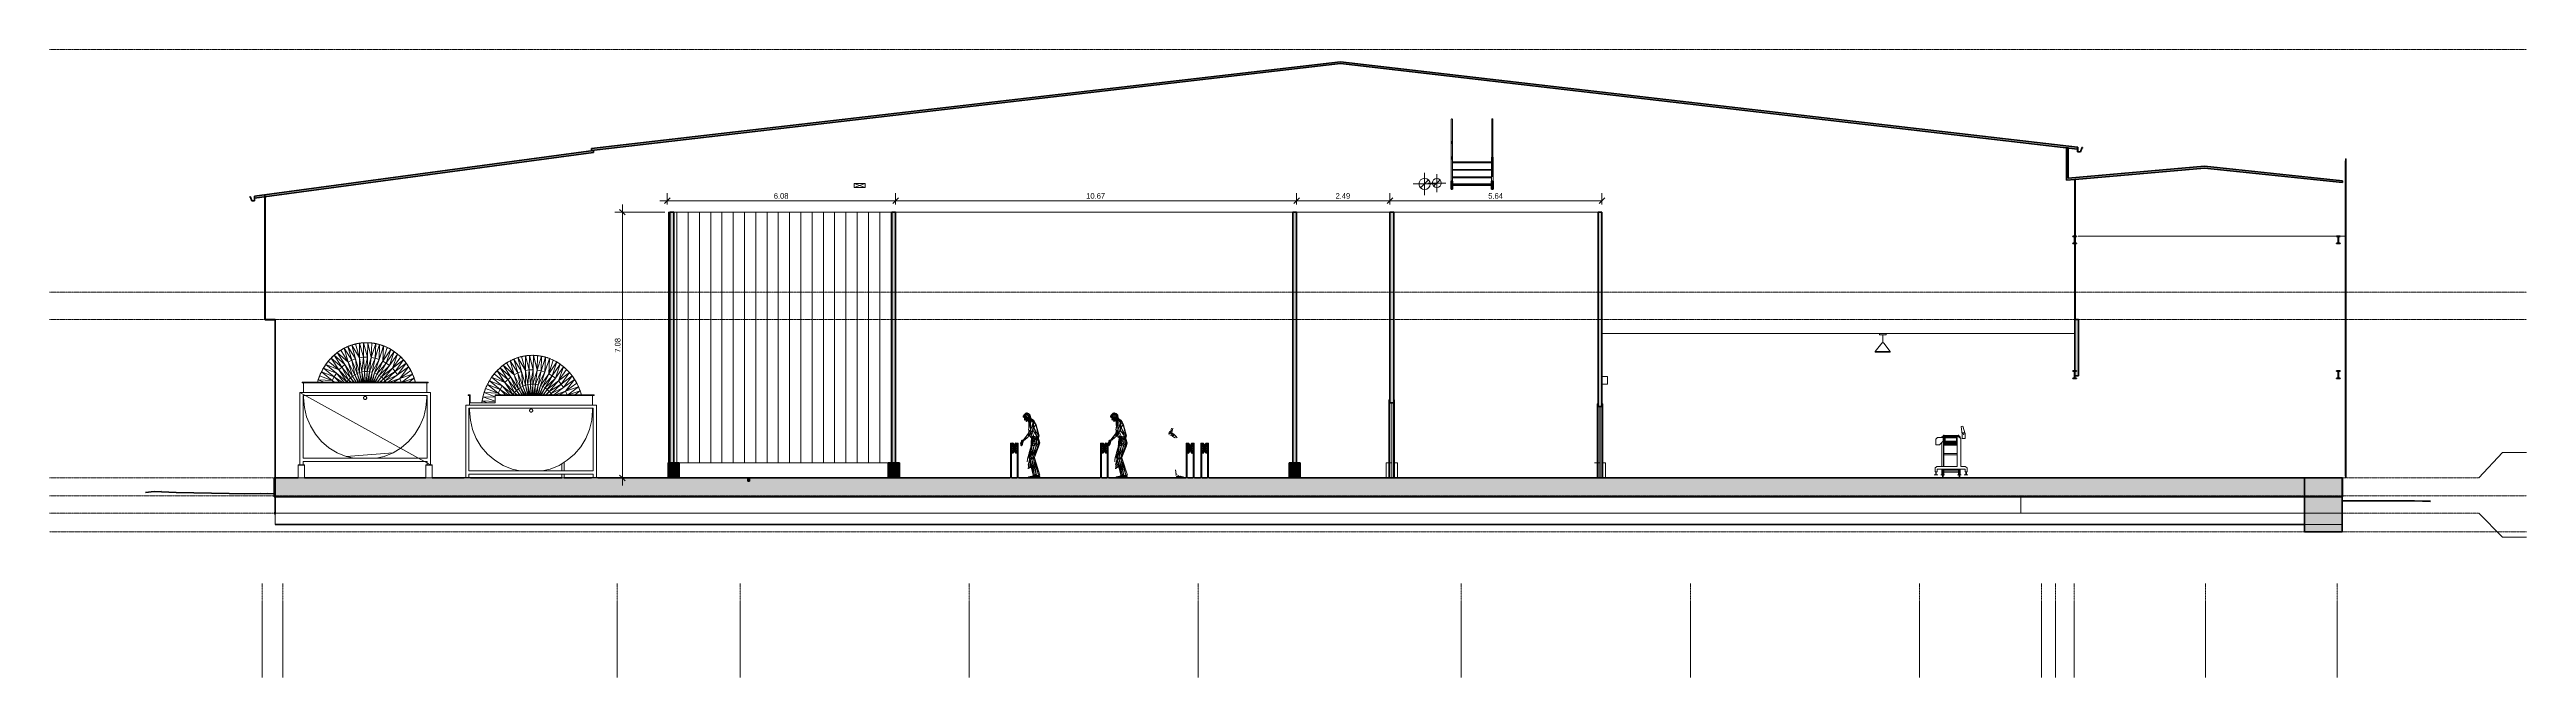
# Model space of a CAD drawing. Header units: centimetres. Extents: x 710 to 12582, y -437 to 1921.
# Drawn here: x 710 to 7305, y -437 to 1235 of the extents above; entities that cross this region are included whole.
import ezdxf

# ---------------------------------------------------------------- set-up
doc = ezdxf.new("R2010")
doc.units = ezdxf.units.CM
doc.linetypes.add('Centre', pattern=[3.175, 0.635, -0.475, 1.59, -0.475])
doc.linetypes.add('Grid Line', pattern=[2.2225, 1.27, -0.3175, 0.3175, -0.3175])
for name, color, linetype, lineweight in [('A-ANNO-DIMS', 7, 'Continuous', 9), ('A-ANNO-DIMS-100', 7, 'Continuous', 9), ('A-CLNG', 7, 'Continuous', 9), ('A-DOOR', 7, 'Continuous', 9), ('A-FLOR', 7, 'Continuous', 9), ('A-FLOR-HRAL', 7, 'Continuous', 9), ('A-FLOR-LEVL', 7, 'Continuous', 9), ('A-FLOR-PATT', 7, 'Continuous', 35), ('A-GENM', 7, 'Continuous', 9), ('A-ROOF', 7, 'Continuous', 9), ('A-ROOF-MCUT', 7, 'Continuous', 35), ('A-ROOF-PATT', 7, 'Continuous', 35), ('A-WALL', 7, 'Continuous', 9), ('A-WALL-PATT', 7, 'Continuous', 35), ('C-BLDG-PADS', 7, 'Continuous', 9), ('C-TOPO', 7, 'Continuous', 9), ('E-LITE-EQPM', 7, 'Continuous', 9), ('G-IMPT', 7, 'Continuous', 9), ('I-WALL', 7, 'Continuous', 9), ('M-EQPM', 7, 'Continuous', 9), ('M-HVAC-DUCT-CNTR', 7, 'Continuous', 9), ('S-BEAM', 7, 'Continuous', 9), ('S-GRID', 7, 'Continuous', 9), ('S-STRS', 7, 'Continuous', 9)]:
    doc.layers.add(name, color=color, linetype=linetype, lineweight=lineweight)
doc.layers.add('E-CABL-TRAY-ANNO', color=7, linetype='Continuous', lineweight=9, true_color=0x007f00)
doc.layers.add('M-HVAC-DUCT-ANNO', color=7, linetype='Continuous', lineweight=9, true_color=0x007f00)
doc.styles.add('Arial', font='arial.ttf', dxfattribs={"height": 0.084})
doc.styles.add('Century Gothic_1', font='GOTHIC.TTF', dxfattribs={"height": 15})
doc.dimstyles.new('FCA_N_Cotas_E100', dxfattribs={"dimscale": 30.48, "dimtxt": 15.662524, "dimasz": 0.492126, "dimexe": 0.656168, "dimexo": 0.656168, "dimgap": 0.032808, "dimtad": 1, "dimlfac": 0.01, "dimrnd": 0.01, "dimzin": 0, "dimdsep": 46, "dimtxsty": 'Century Gothic_1', "dimblk1": 'OBLIQUE', "dimblk2": 'OBLIQUE', "dimsah": 1, "dimcen": 0.09, "dimdle": 0.656168, "dimazin": 2, "dimtfac": 1, "dimtdec": 4, "dimtix": 1, "dimtmove": 0, "dimatfit": 3, "dimfxl": 1, "dimtvp": 1, "dimtolj": 1, "dimtzin": 0, "dimarcsym": 2})
pattern_1 = [(45, (4660.293, 712), (-25.1447, 25.1447), []), (45, (4660.293, 750.1), (-25.1447, 25.1447), [])]
pattern_2 = [(90, (2361.742, 712.001), (-0.11088, 7e-18), [])]

# ---------------------------------------------------------------- blocks, each defined once
blk = doc.blocks.new('M_W Shapes - 150 x 200-1740618-Sección 4')
at = {"layer": 'S-BEAM', "true_color": 0xc0c0c0}
h = blk.add_hatch(dxfattribs=at)
h.set_pattern_fill('FP_6', color=9, style=0, pattern_type=2)
h.set_pattern_definition(pattern_1)
h.paths.add_polyline_path([(6106.6, 358.9), (6106.6, 359.9), (6104, 359.9), (6102.6, 360.4), (6102.1, 361.8), (6102.1, 375.9), (6102.6, 377.3), (6104, 377.9), (6106.6, 377.9), (6106.6, 378.9), (6096.6, 378.9), (6096.6, 377.9), (6099.1, 377.9), (6100.5, 377.3), (6101.1, 375.9), (6101.1, 361.8), (6100.5, 360.4), (6099.1, 359.9), (6096.6, 359.9), (6096.6, 358.9)])
at = {"layer": 'S-BEAM', "lineweight": 35}
for p, q in [((6106.6, 378.9), (6096.6, 378.9)), ((6096.6, 378.9), (6096.6, 377.9)), ((6096.6, 377.9), (6099.1, 377.9)), ((6099.1, 359.9), (6096.6, 359.9)), ((6096.6, 359.9), (6096.6, 358.9)), ((6096.6, 358.9), (6106.6, 358.9)), ((6101.1, 375.9), (6101.1, 361.8)), ((6102.1, 361.8), (6102.1, 375.9)), ((6104, 377.9), (6106.6, 377.9)), ((6106.6, 359.9), (6104, 359.9)), ((6106.6, 377.9), (6106.6, 378.9)), ((6106.6, 358.9), (6106.6, 359.9))]:
    blk.add_line(p, q, dxfattribs=at)
for centre, start, end in [((6099.1, 375.9), 0, 90), ((6099.1, 361.8), 270, 0), ((6104, 375.9), 90, 180), ((6104, 361.8), 180, 270)]:
    blk.add_arc(centre, 1.98, start, end, dxfattribs=at)
blk = doc.blocks.new('M_W Shapes - 150 x 200-V1-Sección 4')
at = {"layer": 'S-BEAM', "true_color": 0xc0c0c0}
h = blk.add_hatch(dxfattribs=at)
h.set_pattern_fill('FP_6', color=9, style=0, pattern_type=2)
h.set_pattern_definition(pattern_1)
h.paths.add_polyline_path([(6808.9, 358.9), (6808.9, 359.9), (6806.4, 359.9), (6805, 360.4), (6804.4, 361.8), (6804.4, 375.9), (6805, 377.3), (6806.4, 377.9), (6808.9, 377.9), (6808.9, 378.9), (6798.9, 378.9), (6798.9, 377.9), (6801.5, 377.9), (6802.9, 377.3), (6803.4, 375.9), (6803.4, 361.8), (6802.9, 360.4), (6801.5, 359.9), (6798.9, 359.9), (6798.9, 358.9)])
at = {"layer": 'S-BEAM', "lineweight": 35}
for p, q in [((6808.9, 378.9), (6798.9, 378.9)), ((6798.9, 378.9), (6798.9, 377.9)), ((6798.9, 377.9), (6801.5, 377.9)), ((6801.5, 359.9), (6798.9, 359.9)), ((6798.9, 359.9), (6798.9, 358.9)), ((6798.9, 358.9), (6808.9, 358.9)), ((6803.4, 375.9), (6803.4, 361.8)), ((6804.4, 361.8), (6804.4, 375.9)), ((6806.4, 377.9), (6808.9, 377.9)), ((6808.9, 359.9), (6806.4, 359.9)), ((6808.9, 377.9), (6808.9, 378.9)), ((6808.9, 358.9), (6808.9, 359.9))]:
    blk.add_line(p, q, dxfattribs=at)
for centre, start, end in [((6801.5, 375.9), 0, 90), ((6801.5, 361.8), 270, 0), ((6806.4, 375.9), 90, 180), ((6806.4, 361.8), 180, 270)]:
    blk.add_arc(centre, 1.98, start, end, dxfattribs=at)
blk = doc.blocks.new('M_W Shapes - 150 x 200-V2-Sección 4')
at = {"layer": 'S-BEAM', "true_color": 0xc0c0c0}
h = blk.add_hatch(dxfattribs=at)
h.set_pattern_fill('FP_6', color=9, style=0, pattern_type=2)
h.set_pattern_definition(pattern_1)
h.paths.add_polyline_path([(6106.6, 717.8), (6106.6, 718.8), (6104, 718.8), (6102.6, 719.4), (6102.1, 720.8), (6102.1, 734.8), (6102.6, 736.2), (6104, 736.8), (6106.6, 736.8), (6106.6, 737.8), (6096.6, 737.8), (6096.6, 736.8), (6099.1, 736.8), (6100.5, 736.2), (6101.1, 734.8), (6101.1, 720.8), (6100.5, 719.4), (6099.1, 718.8), (6096.6, 718.8), (6096.6, 717.8)])
at = {"layer": 'S-BEAM', "lineweight": 35}
for p, q in [((6106.6, 737.8), (6096.6, 737.8)), ((6096.6, 737.8), (6096.6, 736.8)), ((6096.6, 736.8), (6099.1, 736.8)), ((6101.1, 734.8), (6101.1, 720.8)), ((6102.1, 720.8), (6102.1, 734.8)), ((6104, 736.8), (6106.6, 736.8)), ((6106.6, 736.8), (6106.6, 737.8)), ((6099.1, 718.8), (6096.6, 718.8)), ((6096.6, 718.8), (6096.6, 717.8)), ((6096.6, 717.8), (6106.6, 717.8)), ((6106.6, 718.8), (6104, 718.8)), ((6106.6, 717.8), (6106.6, 718.8))]:
    blk.add_line(p, q, dxfattribs=at)
for centre, start, end in [((6099.1, 734.8), 0, 90), ((6104, 734.8), 90, 180), ((6099.1, 720.8), 270, 0), ((6104, 720.8), 180, 270)]:
    blk.add_arc(centre, 1.98, start, end, dxfattribs=at)
blk = doc.blocks.new('M_W Shapes - 150 x 200-V3-Sección 4')
at = {"layer": 'S-BEAM', "true_color": 0xc0c0c0}
h = blk.add_hatch(dxfattribs=at)
h.set_pattern_fill('FP_6', color=9, style=0, pattern_type=2)
h.set_pattern_definition(pattern_1)
h.paths.add_polyline_path([(6808.9, 717.8), (6808.9, 718.8), (6806.4, 718.8), (6805, 719.4), (6804.4, 720.8), (6804.4, 734.8), (6805, 736.2), (6806.4, 736.8), (6808.9, 736.8), (6808.9, 737.8), (6798.9, 737.8), (6798.9, 736.8), (6801.5, 736.8), (6802.9, 736.2), (6803.4, 734.8), (6803.4, 720.8), (6802.9, 719.4), (6801.5, 718.8), (6798.9, 718.8), (6798.9, 717.8)])
at = {"layer": 'S-BEAM', "lineweight": 35}
for p, q in [((6808.9, 737.8), (6798.9, 737.8)), ((6798.9, 737.8), (6798.9, 736.8)), ((6798.9, 736.8), (6801.5, 736.8)), ((6803.4, 734.8), (6803.4, 720.8)), ((6804.4, 720.8), (6804.4, 734.8)), ((6806.4, 736.8), (6808.9, 736.8)), ((6808.9, 736.8), (6808.9, 737.8)), ((6801.5, 718.8), (6798.9, 718.8)), ((6798.9, 718.8), (6798.9, 717.8)), ((6798.9, 717.8), (6808.9, 717.8)), ((6808.9, 718.8), (6806.4, 718.8)), ((6808.9, 717.8), (6808.9, 718.8))]:
    blk.add_line(p, q, dxfattribs=at)
for centre, start, end in [((6801.5, 734.8), 0, 90), ((6806.4, 734.8), 90, 180), ((6801.5, 720.8), 270, 0), ((6806.4, 720.8), 180, 270)]:
    blk.add_arc(centre, 1.98, start, end, dxfattribs=at)
blk = doc.blocks.new('Stairs 33 - Stairs 17-1815094-Sección 4')
at = {"layer": 'S-STRS', "true_color": 0x9a9a9a}
for points in [[(4441.3, 862.6), (4445.5, 862.6), (4445.5, 884.1), (4441.3, 884.1), (4441.3, 879.5)], [(4482.5, 873.7), (4549.1, 873.7), (4549.1, 876), (4445.7, 876), (4445.7, 873.7)], [(4549.2, 862.6), (4553.1, 862.6), (4553.1, 884.1), (4549.2, 884.1), (4549.2, 879.5)]]:
    blk.add_hatch(color=253, dxfattribs=at).paths.add_polyline_path(points)
at = {"layer": 'S-STRS'}
for p, q in [((4441.3, 884.1), (4441.3, 947.8)), ((4445.5, 947.8), (4445.5, 884.1)), ((4445.7, 933), (4445.7, 935.2)), ((4549.1, 935.2), (4445.7, 935.2)), ((4549.1, 933), (4445.7, 933)), ((4549.1, 935.2), (4549.1, 933)), ((4549.2, 884.1), (4549.2, 947.8)), ((4553.1, 947.8), (4553.1, 884.1)), ((4445.7, 913.1), (4445.7, 915.3)), ((4549.1, 915.3), (4445.7, 915.3)), ((4549.1, 913.1), (4445.7, 913.1)), ((4445.7, 893.2), (4445.7, 895.5)), ((4549.1, 895.5), (4445.7, 895.5)), ((4549.1, 893.2), (4445.7, 893.2)), ((4549.1, 915.3), (4549.1, 913.1)), ((4549.1, 895.5), (4549.1, 893.2))]:
    blk.add_line(p, q, dxfattribs=at)
at = {"layer": 'S-STRS', "lineweight": 35}
for p, q in [((4441.3, 884.1), (4441.3, 862.6)), ((4445.5, 884.1), (4441.3, 884.1)), ((4441.3, 862.6), (4445.5, 862.6)), ((4445.5, 862.6), (4445.5, 884.1)), ((4445.7, 876), (4445.7, 873.7)), ((4549.1, 876), (4445.7, 876)), ((4445.7, 873.7), (4549.1, 873.7)), ((4549.1, 873.7), (4549.1, 876)), ((4549.2, 884.1), (4549.2, 862.6)), ((4553.1, 884.1), (4549.2, 884.1)), ((4549.2, 862.6), (4553.1, 862.6)), ((4553.1, 862.6), (4553.1, 884.1))]:
    blk.add_line(p, q, dxfattribs=at)
blk = doc.blocks.new('Railings 117 - Railings 32-1818940-Sección 4')
at = {"layer": 'A-FLOR-HRAL', "color": 8, "true_color": 0x808080}
for p, q in [((4442, 1047.2), (4442, 987.1)), ((4442, 1043.8), (4442, 1030)), ((4442, 1030), (4442, 996.5)), ((4442, 996.5), (4442, 895.8)), ((4445, 987.1), (4445, 1047.2)), ((4445, 1030), (4445, 1043.8)), ((4445, 996.5), (4445, 1030)), ((4445, 895.8), (4445, 996.5)), ((4442, 960.4), (4442, 945.8)), ((4445, 945.8), (4445, 960.4))]:
    blk.add_line(p, q, dxfattribs=at)
at = {"layer": 'A-FLOR-HRAL', "lineweight": 25}
for p, q in [((4442.1, 946.4), (4442, 946)), ((4442.2, 946.8), (4442.1, 946.4)), ((4442.4, 947.2), (4442.2, 946.8)), ((4442.6, 947.5), (4442.4, 947.2)), ((4442.9, 947.7), (4442.6, 947.5)), ((4443.2, 947.9), (4442.9, 947.7)), ((4443.5, 947.9), (4443.2, 947.9)), ((4443.8, 947.9), (4443.5, 947.9)), ((4444.1, 947.7), (4443.8, 947.9)), ((4444.4, 947.5), (4444.1, 947.7)), ((4444.6, 947.2), (4444.4, 947.5)), ((4444.8, 946.8), (4444.6, 947.2)), ((4444.9, 946.4), (4444.8, 946.8)), ((4445, 946), (4444.9, 946.4))]:
    blk.add_line(p, q, dxfattribs=at)
at = {"layer": 'A-FLOR-HRAL', "color": 8, "true_color": 0x808080, "flags": 128}
for points in [[(4442, 1048.7), (4442, 1048.7), (4442, 1048.8), (4442, 1048.8), (4442, 1048.9), (4442, 1049), (4442.1, 1049), (4442.1, 1049.1), (4442.1, 1049.1), (4442.1, 1049.2), (4442.1, 1049.3), (4442.2, 1049.3), (4442.2, 1049.4), (4442.2, 1049.4), (4442.2, 1049.5), (4442.3, 1049.5), (4442.3, 1049.6), (4442.3, 1049.6), (4442.4, 1049.7), (4442.4, 1049.7), (4442.5, 1049.7), (4442.5, 1049.8), (4442.6, 1049.8), (4442.6, 1049.9), (4442.7, 1049.9), (4442.7, 1049.9), (4442.8, 1050), (4442.8, 1050), (4442.9, 1050), (4442.9, 1050), (4443, 1050.1), (4443, 1050.1), (4443.1, 1050.1), (4443.1, 1050.1), (4443.2, 1050.1), (4443.3, 1050.1), (4443.3, 1050.2), (4443.4, 1050.2), (4443.4, 1050.2), (4443.5, 1050.2), (4443.5, 1050.2)], [(4442, 1047), (4442, 1047.2), (4442, 1047.3), (4442, 1047.4), (4442, 1047.6), (4442, 1047.7), (4442, 1047.8), (4442, 1047.9), (4442, 1048), (4442, 1048.1), (4442, 1048.2), (4442, 1048.3), (4442, 1048.3), (4442, 1048.4), (4442, 1048.5), (4442, 1048.5), (4442, 1048.6), (4442, 1048.6), (4442, 1048.6), (4442, 1048.6), (4442, 1048.7), (4442, 1048.7), (4442, 1048.7)], [(4442, 1048.7), (4442, 1048.7), (4442, 1048.7), (4442, 1048.6), (4442, 1048.6), (4442, 1048.6), (4442, 1048.5), (4442, 1048.5), (4442, 1048.4), (4442, 1048.4), (4442, 1048.3), (4442, 1048.2), (4442, 1048.1), (4442, 1048), (4442, 1047.9), (4442, 1047.8), (4442, 1047.7), (4442, 1047.6), (4442, 1047.5), (4442, 1047.3), (4442, 1047.2), (4442, 1047.2)], [(4442, 1043.8), (4442, 1044), (4442, 1044.2), (4442, 1044.4), (4442, 1044.6), (4442, 1044.8), (4442, 1045), (4442, 1045.1), (4442, 1045.3), (4442, 1045.5), (4442, 1045.7), (4442, 1045.9), (4442, 1046), (4442, 1046.2), (4442, 1046.4), (4442, 1046.5), (4442, 1046.7), (4442, 1046.9), (4442, 1047)], [(4443.5, 1050.2), (4443.6, 1050.2), (4443.6, 1050.2), (4443.7, 1050.2), (4443.7, 1050.1), (4443.8, 1050.1), (4443.9, 1050.1), (4443.9, 1050.1), (4444, 1050.1), (4444, 1050.1), (4444.1, 1050), (4444.1, 1050), (4444.2, 1050), (4444.3, 1050), (4444.3, 1049.9), (4444.4, 1049.9), (4444.4, 1049.9), (4444.5, 1049.8), (4444.5, 1049.8), (4444.5, 1049.8), (4444.6, 1049.7), (4444.6, 1049.7), (4444.7, 1049.6), (4444.7, 1049.6), (4444.7, 1049.5), (4444.8, 1049.5), (4444.8, 1049.4), (4444.8, 1049.4), (4444.9, 1049.3), (4444.9, 1049.3), (4444.9, 1049.2), (4444.9, 1049.2), (4444.9, 1049.1), (4445, 1049), (4445, 1049), (4445, 1048.9), (4445, 1048.9), (4445, 1048.8), (4445, 1048.7), (4445, 1048.7), (4445, 1048.7)], [(4445, 1047.2), (4445, 1047.3), (4445, 1047.4), (4445, 1047.6), (4445, 1047.7), (4445, 1047.8), (4445, 1047.9), (4445, 1048), (4445, 1048.1), (4445, 1048.2), (4445, 1048.3), (4445, 1048.3), (4445, 1048.4), (4445, 1048.5), (4445, 1048.5), (4445, 1048.6), (4445, 1048.6), (4445, 1048.6), (4445, 1048.6), (4445, 1048.7), (4445, 1048.7)], [(4445, 1048.7), (4445, 1048.7), (4445, 1048.7), (4445, 1048.6), (4445, 1048.6), (4445, 1048.6), (4445, 1048.5), (4445, 1048.5), (4445, 1048.4), (4445, 1048.4), (4445, 1048.3), (4445, 1048.2), (4445, 1048.1), (4445, 1048), (4445, 1047.9), (4445, 1047.8), (4445, 1047.7), (4445, 1047.6), (4445, 1047.5), (4445, 1047.3), (4445, 1047.2), (4445, 1047)], [(4445, 1046.9), (4445, 1046.7), (4445, 1046.6), (4445, 1046.4), (4445, 1046.3), (4445, 1046.1), (4445, 1045.9), (4445, 1045.7), (4445, 1045.6), (4445, 1045.4), (4445, 1045.2), (4445, 1045), (4445, 1044.8), (4445, 1044.6), (4445, 1044.4), (4445, 1044.2), (4445, 1044), (4445, 1043.8), (4445, 1043.8)]]:
    blk.add_lwpolyline(points, dxfattribs=at)
at = {"layer": 'A-FLOR-HRAL', "lineweight": 25, "flags": 128}
for points in [[(4443.5, 989.2), (4443.2, 989.2), (4442.9, 989), (4442.6, 988.8), (4442.4, 988.5), (4442.2, 988.1), (4442.1, 987.7), (4442, 987.3), (4442, 986.8), (4442.1, 986.4), (4442.2, 986), (4442.4, 985.6), (4442.6, 985.3), (4442.9, 985.1), (4443.2, 984.9), (4443.5, 984.9)], [(4443.5, 984.9), (4443.8, 984.9), (4444.1, 985.1), (4444.4, 985.3), (4444.6, 985.6), (4444.8, 986), (4444.9, 986.4), (4445, 986.8), (4445, 987.3), (4444.9, 987.7), (4444.8, 988.1), (4444.6, 988.5), (4444.4, 988.8), (4444.1, 989), (4443.8, 989.2), (4443.5, 989.2)], [(4442, 946), (4442, 945.5), (4442.1, 945.1), (4442.2, 944.7), (4442.4, 944.3), (4442.6, 944), (4442.9, 943.8), (4443.2, 943.6), (4443.5, 943.6)], [(4443.5, 943.6), (4443.8, 943.6), (4444.1, 943.8), (4444.4, 944), (4444.6, 944.3), (4444.8, 944.7), (4444.9, 945.1), (4445, 945.5), (4445, 946)]]:
    blk.add_lwpolyline(points, dxfattribs=at)
at = {"layer": 'A-FLOR-HRAL', "color": 8, "true_color": 0x808080}
for start_param, end_param in [(3.141593, 3.926991), (5.497787, 6.283185)]:
    blk.add_ellipse((4443.5, 1030), major_axis=(1.5, 0), ratio=0.039033, start_param=start_param, end_param=end_param, dxfattribs=at)
blk = doc.blocks.new('Railings 118 - Railings 32-1818969-Sección 4')
at = {"layer": 'A-FLOR-HRAL', "color": 8, "true_color": 0x808080}
for p, q in [((4549.7, 1047.2), (4549.7, 987.7)), ((4549.7, 1043.8), (4549.7, 1030)), ((4549.7, 1030), (4549.7, 996.5)), ((4549.7, 996.5), (4549.7, 895.3)), ((4552.7, 987.7), (4552.7, 1047.2)), ((4552.7, 1030), (4552.7, 1043.8)), ((4552.7, 996.5), (4552.7, 1030)), ((4552.7, 895.3), (4552.7, 996.5)), ((4549.7, 960.4), (4549.7, 946.4)), ((4552.7, 946.4), (4552.7, 960.4))]:
    blk.add_line(p, q, dxfattribs=at)
at = {"layer": 'A-FLOR-HRAL', "color": 8, "true_color": 0x808080, "flags": 128}
for points in [[(4549.7, 1048.7), (4549.7, 1048.7), (4549.7, 1048.8), (4549.7, 1048.8), (4549.7, 1048.9), (4549.7, 1049), (4549.8, 1049), (4549.8, 1049.1), (4549.8, 1049.1), (4549.8, 1049.2), (4549.8, 1049.3), (4549.9, 1049.3), (4549.9, 1049.4), (4549.9, 1049.4), (4549.9, 1049.5), (4550, 1049.5), (4550, 1049.6), (4550, 1049.6), (4550.1, 1049.7), (4550.1, 1049.7), (4550.2, 1049.7), (4550.2, 1049.8), (4550.3, 1049.8), (4550.3, 1049.9), (4550.4, 1049.9), (4550.4, 1049.9), (4550.5, 1050), (4550.5, 1050), (4550.6, 1050), (4550.6, 1050), (4550.7, 1050.1), (4550.7, 1050.1), (4550.8, 1050.1), (4550.8, 1050.1), (4550.9, 1050.1), (4551, 1050.1), (4551, 1050.2), (4551.1, 1050.2), (4551.1, 1050.2), (4551.2, 1050.2), (4551.2, 1050.2)], [(4549.7, 1047), (4549.7, 1047.2), (4549.7, 1047.3), (4549.7, 1047.4), (4549.7, 1047.6), (4549.7, 1047.7), (4549.7, 1047.8), (4549.7, 1047.9), (4549.7, 1048), (4549.7, 1048.1), (4549.7, 1048.2), (4549.7, 1048.3), (4549.7, 1048.3), (4549.7, 1048.4), (4549.7, 1048.5), (4549.7, 1048.5), (4549.7, 1048.6), (4549.7, 1048.6), (4549.7, 1048.6), (4549.7, 1048.6), (4549.7, 1048.7), (4549.7, 1048.7), (4549.7, 1048.7)], [(4549.7, 1048.7), (4549.7, 1048.7), (4549.7, 1048.7), (4549.7, 1048.6), (4549.7, 1048.6), (4549.7, 1048.6), (4549.7, 1048.5), (4549.7, 1048.5), (4549.7, 1048.4), (4549.7, 1048.4), (4549.7, 1048.3), (4549.7, 1048.2), (4549.7, 1048.1), (4549.7, 1048), (4549.7, 1047.9), (4549.7, 1047.8), (4549.7, 1047.7), (4549.7, 1047.6), (4549.7, 1047.5), (4549.7, 1047.3), (4549.7, 1047.2), (4549.7, 1047.2)], [(4549.7, 1043.8), (4549.7, 1044), (4549.7, 1044.2), (4549.7, 1044.4), (4549.7, 1044.6), (4549.7, 1044.8), (4549.7, 1045), (4549.7, 1045.1), (4549.7, 1045.3), (4549.7, 1045.5), (4549.7, 1045.7), (4549.7, 1045.9), (4549.7, 1046), (4549.7, 1046.2), (4549.7, 1046.4), (4549.7, 1046.5), (4549.7, 1046.7), (4549.7, 1046.9), (4549.7, 1047)], [(4551.2, 1050.2), (4551.3, 1050.2), (4551.3, 1050.2), (4551.4, 1050.2), (4551.5, 1050.1), (4551.5, 1050.1), (4551.6, 1050.1), (4551.6, 1050.1), (4551.7, 1050.1), (4551.7, 1050.1), (4551.8, 1050), (4551.9, 1050), (4551.9, 1050), (4552, 1050), (4552, 1049.9), (4552.1, 1049.9), (4552.1, 1049.9), (4552.2, 1049.8), (4552.2, 1049.8), (4552.2, 1049.8), (4552.3, 1049.7), (4552.3, 1049.7), (4552.4, 1049.6), (4552.4, 1049.6), (4552.4, 1049.5), (4552.5, 1049.5), (4552.5, 1049.4), (4552.5, 1049.4), (4552.6, 1049.3), (4552.6, 1049.3), (4552.6, 1049.2), (4552.6, 1049.2), (4552.7, 1049.1), (4552.7, 1049), (4552.7, 1049), (4552.7, 1048.9), (4552.7, 1048.9), (4552.7, 1048.8), (4552.7, 1048.7), (4552.7, 1048.7), (4552.7, 1048.7)], [(4552.7, 1047.2), (4552.7, 1047.3), (4552.7, 1047.4), (4552.7, 1047.6), (4552.7, 1047.7), (4552.7, 1047.8), (4552.7, 1047.9), (4552.7, 1048), (4552.7, 1048.1), (4552.7, 1048.2), (4552.7, 1048.3), (4552.7, 1048.3), (4552.7, 1048.4), (4552.7, 1048.5), (4552.7, 1048.5), (4552.7, 1048.6), (4552.7, 1048.6), (4552.7, 1048.6), (4552.7, 1048.6), (4552.7, 1048.7), (4552.7, 1048.7)], [(4552.7, 1048.7), (4552.7, 1048.7), (4552.7, 1048.7), (4552.7, 1048.6), (4552.7, 1048.6), (4552.7, 1048.6), (4552.7, 1048.5), (4552.7, 1048.5), (4552.7, 1048.4), (4552.7, 1048.4), (4552.7, 1048.3), (4552.7, 1048.2), (4552.7, 1048.1), (4552.7, 1048), (4552.7, 1047.9), (4552.7, 1047.8), (4552.7, 1047.7), (4552.7, 1047.6), (4552.7, 1047.5), (4552.7, 1047.3), (4552.7, 1047.2), (4552.7, 1047)], [(4552.7, 1046.9), (4552.7, 1046.7), (4552.7, 1046.6), (4552.7, 1046.4), (4552.7, 1046.3), (4552.7, 1046.1), (4552.7, 1045.9), (4552.7, 1045.7), (4552.7, 1045.6), (4552.7, 1045.4), (4552.7, 1045.2), (4552.7, 1045), (4552.7, 1044.8), (4552.7, 1044.6), (4552.7, 1044.4), (4552.7, 1044.2), (4552.7, 1044), (4552.7, 1043.8), (4552.7, 1043.8)]]:
    blk.add_lwpolyline(points, dxfattribs=at)
at = {"layer": 'A-FLOR-HRAL', "lineweight": 25, "flags": 128}
for points in [[(4551.2, 989.9), (4550.9, 989.8), (4550.6, 989.7), (4550.3, 989.4), (4550.1, 989.1), (4549.9, 988.8), (4549.8, 988.4), (4549.7, 987.9), (4549.7, 987.5), (4549.8, 987), (4549.9, 986.6), (4550.1, 986.2), (4550.3, 985.9), (4550.6, 985.7), (4550.9, 985.6), (4551.2, 985.5)], [(4551.2, 985.5), (4551.5, 985.6), (4551.8, 985.7), (4552.1, 985.9), (4552.3, 986.2), (4552.5, 986.6), (4552.6, 987), (4552.7, 987.5), (4552.7, 987.9), (4552.6, 988.4), (4552.5, 988.8), (4552.3, 989.1), (4552.1, 989.4), (4551.8, 989.7), (4551.5, 989.8), (4551.2, 989.9)], [(4551.2, 948.5), (4550.9, 948.5), (4550.6, 948.4), (4550.3, 948.1), (4550.1, 947.8), (4549.9, 947.5), (4549.8, 947), (4549.7, 946.6), (4549.7, 946.1), (4549.8, 945.7), (4549.9, 945.3), (4550.1, 944.9), (4550.3, 944.6), (4550.6, 944.4), (4550.9, 944.3), (4551.2, 944.2)], [(4551.2, 944.2), (4551.5, 944.3), (4551.8, 944.4), (4552.1, 944.6), (4552.3, 944.9), (4552.5, 945.3), (4552.6, 945.7), (4552.7, 946.1), (4552.7, 946.6), (4552.6, 947), (4552.5, 947.5), (4552.3, 947.8), (4552.1, 948.1), (4551.8, 948.4), (4551.5, 948.5), (4551.2, 948.5)]]:
    blk.add_lwpolyline(points, dxfattribs=at)
at = {"layer": 'A-FLOR-HRAL', "color": 8, "true_color": 0x808080}
for start_param, end_param in [(3.141593, 3.926991), (5.497787, 6.283185)]:
    blk.add_ellipse((4551.2, 1030), major_axis=(1.5, 0), ratio=0.039033, start_param=start_param, end_param=end_param, dxfattribs=at)
blk = doc.blocks.new('PQ_RVR_EST-01_ZZ_ZZ_MO_T_A_rvt-1-Sección 4')
at = {"layer": 'A-FLOR-PATT', "lineweight": 9, "true_color": 0x9a9a9a}
blk.add_hatch(color=253, dxfattribs=at).paths.add_polyline_path([(6814, 44), (6815.1, 44), (6815.1, 94), (3797.2, 94), (3797.2, 93.8), (3792.2, 93.8), (3792.2, 94), (3778.9, 94), (3778.9, 93.8), (3773.9, 93.8), (3773.9, 94), (3758.6, 94), (3758.6, 93.8), (3753.5, 93.8), (3753.5, 94), (3740.3, 94), (3740.3, 93.8), (3735.3, 93.8), (3735.3, 94), (1308.3, 94), (1308.3, 44), (6714, 44)])
at = {"layer": 'A-WALL-PATT', "lineweight": 9, "true_color": 0x9a9a9a}
blk.add_hatch(color=253, dxfattribs=at).paths.add_polyline_path([(6714, -50), (6814, -50), (6814, 44), (6714, 44)])
at = {"layer": 'A-FLOR', "lineweight": 35}
for p, q in [((1372.3, 94), (1308.3, 94)), ((1308.3, 94), (1308.3, 44)), ((1711.5, 94), (1389.1, 94)), ((1814.1, 94), (1728.3, 94)), ((2073.6, 94), (1830.9, 94)), ((2153.3, 94), (2079.9, 94)), ((3267, 94), (2170.1, 94)), ((3285.3, 94), (3272, 94)), ((3506.5, 94), (3290.3, 94)), ((3524.8, 94), (3511.6, 94)), ((3735.3, 94), (3529.9, 94)), ((3753.5, 94), (3740.3, 94)), ((3773.9, 94), (3758.6, 94)), ((3792.2, 94), (3778.9, 94)), ((6815.1, 94), (3797.2, 94)), ((6815.1, 44), (6815.1, 94)), ((1308.3, 44), (6714, 44)), ((6814, 44), (6815.1, 44))]:
    blk.add_line(p, q, dxfattribs=at)
at = {"layer": 'A-WALL'}
blk.add_line((5958.8, 44), (5958.8, 0), dxfattribs=at)
at = {"layer": 'A-WALL', "lineweight": 35}
for p, q in [((6714, 44), (6714, -50)), ((6814, -50), (6814, 44)), ((6714, -50), (6814, -50))]:
    blk.add_line(p, q, dxfattribs=at)
at = {"layer": 'A-FLOR-HRAL', "color": 8, "lineweight": 9, "true_color": 0x808080}
for name in ['Railings 117 - Railings 32-1818940-Sección 4', 'Railings 118 - Railings 32-1818969-Sección 4']:
    blk.add_blockref(name, (0, 0), dxfattribs=at)
at = {"layer": 'S-BEAM', "color": 8, "lineweight": 9, "true_color": 0x808080}
for name in ['M_W Shapes - 150 x 200-V2-Sección 4', 'M_W Shapes - 150 x 200-V3-Sección 4', 'M_W Shapes - 150 x 200-1740618-Sección 4', 'M_W Shapes - 150 x 200-V1-Sección 4']:
    blk.add_blockref(name, (0, 0), dxfattribs=at)
at = {"layer": 'S-STRS', "color": 8, "lineweight": 9, "true_color": 0x808080}
blk.add_blockref('Stairs 33 - Stairs 17-1815094-Sección 4', (0, 0), dxfattribs=at)
blk = doc.blocks.new('EQ-01-003 - EQ-01-003_dwg_Agrupar_668-1504029-Sección 4')
at = {"layer": 'M-EQPM', "color": 251, "true_color": 0x656565}
for p, q in [((1376.5, 321.6), (1724.1, 321.6)), ((1376.5, 321.6), (1376.5, 128.4)), ((1376.5, 128.4), (1376.5, 321.6)), ((1384.9, 313.2), (1715.7, 313.2)), ((1384.9, 313.2), (1384.9, 146.1)), ((1384.9, 146.1), (1384.9, 313.2)), ((1384.9, 313.2), (1715.7, 313.2)), ((1715.7, 313.2), (1715.7, 146.1)), ((1724.1, 321.6), (1724.1, 128.4)), ((1715.7, 146.1), (1384.9, 146.1)), ((1715.7, 146.1), (1384.9, 146.1)), ((1715.7, 137.7), (1384.9, 137.7)), ((1384.9, 137.7), (1384.9, 128.4)), ((1715.7, 137.7), (1384.9, 137.7)), ((1384.9, 128.4), (1384.9, 137.7)), ((1715.7, 128.4), (1715.7, 137.7)), ((1715.7, 128.4), (1715.7, 137.7)), ((1389.1, 128.4), (1372.3, 128.4)), ((1372.3, 127.6), (1372.3, 128.4)), ((1389.1, 127.6), (1372.3, 127.6)), ((1372.3, 127.6), (1389.1, 127.6)), ((1389.1, 128.4), (1389.1, 127.6)), ((1389.1, 127.6), (1389.1, 128.4)), ((1711.5, 127.6), (1711.5, 128.4)), ((1711.5, 128.4), (1728.3, 128.4)), ((1711.5, 128.4), (1728.3, 128.4)), ((1711.5, 127.6), (1728.3, 127.6)), ((1711.5, 127.6), (1728.3, 127.6)), ((1728.3, 128.4), (1728.3, 127.6))]:
    blk.add_line(p, q, dxfattribs=at)
at = {"layer": 'M-EQPM', "color": 251, "true_color": 0x656565, "flags": 128}
for points in [[(1724.1, 128.4), (1724.1, 321.6), (1376.5, 321.6), (1376.5, 128.4)], [(1724.1, 321.6), (1724.1, 128.4), (1376.5, 321.6)], [(1715.7, 146.1), (1715.7, 313.2), (1384.9, 313.2), (1384.9, 146.1), (1715.7, 146.1), (1715.7, 313.2)], [(1384.9, 128.4), (1384.9, 137.7), (1715.7, 137.7), (1715.7, 128.4)], [(1389.1, 128.4), (1372.3, 128.4), (1372.3, 127.6)], [(1728.3, 127.6), (1728.3, 128.4), (1711.5, 128.4), (1711.5, 127.6)], [(1711.5, 128.4), (1711.5, 127.6), (1728.3, 127.6), (1728.3, 128.4)]]:
    blk.add_lwpolyline(points, dxfattribs=at)
blk.add_lwpolyline([(1389.1, 128.4), (1389.1, 127.6), (1372.3, 127.6), (1372.3, 128.4)], close=True, dxfattribs=at)
blk = doc.blocks.new('EQ-01-003 - EQ-01-003_dwg_Agrupar_666-1504030-Sección 4')
at = {"layer": 'M-EQPM', "color": 253, "true_color": 0x999999}
for p, q in [((1546.1, 306.9), (1546.2, 307.6)), ((1546.1, 306.9), (1546.2, 307.6)), ((1546.2, 306.3), (1546.1, 306.9)), ((1546.2, 306.3), (1546.1, 306.9)), ((1546.2, 307.6), (1546.3, 308.2)), ((1546.2, 306.3), (1546.3, 305.6)), ((1546.3, 305.6), (1546.2, 306.3)), ((1546.3, 308.2), (1546.6, 308.8)), ((1546.6, 308.8), (1546.3, 308.2)), ((1546.6, 305), (1546.3, 305.6)), ((1546.6, 305), (1546.3, 305.6)), ((1546.6, 308.8), (1546.9, 309.4)), ((1546.9, 309.4), (1546.6, 308.8)), ((1546.9, 304.5), (1546.6, 305)), ((1546.6, 305), (1546.9, 304.5)), ((1546.9, 309.4), (1547.4, 309.9)), ((1546.9, 309.4), (1547.4, 309.9)), ((1547.4, 304), (1546.9, 304.5)), ((1546.9, 304.5), (1547.4, 304)), ((1547.4, 309.9), (1547.9, 310.3)), ((1547.9, 310.3), (1547.4, 309.9)), ((1547.4, 304), (1547.9, 303.5)), ((1547.9, 310.3), (1548.4, 310.7)), ((1547.9, 310.3), (1548.4, 310.7)), ((1547.9, 303.5), (1548.4, 303.2)), ((1547.9, 303.5), (1548.4, 303.2)), ((1548.4, 310.7), (1549, 310.9)), ((1549, 310.9), (1548.4, 310.7)), ((1549, 302.9), (1548.4, 303.2)), ((1548.4, 303.2), (1549, 302.9)), ((1549, 310.9), (1549.7, 311.1)), ((1549.7, 311.1), (1549, 310.9)), ((1549.7, 302.8), (1549, 302.9)), ((1549.7, 302.8), (1549, 302.9)), ((1549.7, 311.1), (1550.3, 311.1)), ((1549.7, 311.1), (1550.3, 311.1)), ((1549.7, 302.8), (1550.3, 302.7)), ((1549.7, 302.8), (1550.3, 302.7)), ((1551, 311.1), (1550.3, 311.1)), ((1551, 311.1), (1550.3, 311.1)), ((1551, 302.8), (1550.3, 302.7)), ((1550.3, 302.7), (1551, 302.8)), ((1551.6, 310.9), (1551, 311.1)), ((1551, 311.1), (1551.6, 310.9)), ((1551, 302.8), (1551.6, 302.9)), ((1551, 302.8), (1551.6, 302.9)), ((1552.2, 310.7), (1551.6, 310.9)), ((1552.2, 310.7), (1551.6, 310.9)), ((1551.6, 302.9), (1552.2, 303.2)), ((1552.8, 310.3), (1552.2, 310.7)), ((1552.8, 310.3), (1552.2, 310.7)), ((1552.2, 303.2), (1552.8, 303.5)), ((1553.3, 309.9), (1552.8, 310.3)), ((1552.8, 310.3), (1553.3, 309.9)), ((1552.8, 303.5), (1553.3, 304)), ((1552.8, 303.5), (1553.3, 304)), ((1553.7, 309.4), (1553.3, 309.9)), ((1553.7, 309.4), (1553.3, 309.9)), ((1553.3, 304), (1553.7, 304.5)), ((1553.7, 304.5), (1553.3, 304)), ((1554.1, 308.8), (1553.7, 309.4)), ((1554.1, 308.8), (1553.7, 309.4)), ((1553.7, 304.5), (1554.1, 305)), ((1553.7, 304.5), (1554.1, 305)), ((1554.3, 308.2), (1554.1, 308.8)), ((1554.3, 308.2), (1554.1, 308.8)), ((1554.1, 305), (1554.3, 305.6)), ((1554.1, 305), (1554.3, 305.6)), ((1554.5, 307.6), (1554.3, 308.2)), ((1554.5, 307.6), (1554.3, 308.2)), ((1554.3, 305.6), (1554.5, 306.3)), ((1554.5, 306.3), (1554.3, 305.6)), ((1554.5, 306.9), (1554.5, 307.6)), ((1554.5, 306.9), (1554.5, 307.6)), ((1554.5, 306.3), (1554.5, 306.9)), ((1554.5, 306.9), (1554.5, 306.3))]:
    blk.add_line(p, q, dxfattribs=at)
at = {"layer": 'M-EQPM', "color": 253, "true_color": 0x999999, "flags": 128}
for points in [[(1546.2, 306.3), (1546.1, 306.9), (1546.2, 307.6), (1546.3, 308.2)], [(1546.2, 307.6), (1546.3, 308.2), (1546.6, 308.8), (1546.9, 309.4), (1547.4, 309.9), (1547.9, 310.3), (1548.4, 310.7), (1549, 310.9), (1549.7, 311.1), (1550.3, 311.1), (1551, 311.1), (1551.6, 310.9), (1552.2, 310.7), (1552.8, 310.3), (1553.3, 309.9), (1553.7, 309.4), (1554.1, 308.8), (1554.3, 308.2), (1554.5, 307.6), (1554.5, 306.9), (1554.5, 306.3), (1554.3, 305.6), (1554.1, 305), (1553.7, 304.5), (1553.3, 304), (1552.8, 303.5), (1552.2, 303.2), (1551.6, 302.9), (1551, 302.8), (1550.3, 302.7), (1549.7, 302.8), (1549, 302.9), (1548.4, 303.2), (1547.9, 303.5), (1547.4, 304)], [(1547.9, 303.5), (1547.4, 304), (1546.9, 304.5), (1546.6, 305), (1546.3, 305.6), (1546.2, 306.3)], [(1552.8, 303.5), (1552.2, 303.2), (1551.6, 302.9)]]:
    blk.add_lwpolyline(points, dxfattribs=at)
blk = doc.blocks.new('EQ-01-003 - EQ-01-003_dwg_Agrupar_667-1504031-Sección 4')
at = {"layer": 'M-EQPM', "color": 253, "true_color": 0x999999}
for p, q in [((1382.7, 348.6), (1382.8, 348.7)), ((1382.8, 348.7), (1382.7, 348.6)), ((1382.7, 348.5), (1382.7, 348.6)), ((1382.7, 348.6), (1717.9, 348.6)), ((1382.7, 348.5), (1382.7, 348.6)), ((1382.7, 348.5), (1382.7, 348.3)), ((1382.7, 348.5), (1382.7, 348.4)), ((1382.7, 348.5), (1718, 348.5)), ((1382.7, 348.3), (1718, 348.5)), ((1382.7, 348.4), (1382.7, 348.5)), ((1382.7, 348.3), (1382.7, 348.4)), ((1382.7, 348.3), (1718, 348.4)), ((1382.7, 348.3), (1382.7, 348.4)), ((1382.7, 348.3), (1382.7, 346.8)), ((1382.7, 348.3), (1718, 348.3)), ((1382.7, 346.8), (1382.7, 348.3)), ((1382.7, 346.8), (1718, 346.8)), ((1718, 346.8), (1382.7, 346.8)), ((1382.9, 348.7), (1382.8, 348.7)), ((1382.8, 348.7), (1717.9, 348.7)), ((1382.8, 348.7), (1717.9, 348.7)), ((1382.9, 348.8), (1383, 348.9)), ((1382.9, 348.7), (1382.9, 348.8)), ((1382.9, 348.8), (1717.7, 348.8)), ((1382.9, 348.7), (1382.9, 348.8)), ((1382.9, 348.7), (1717.8, 348.7)), ((1383, 348.9), (1383.1, 348.9)), ((1383, 348.9), (1717.6, 348.9)), ((1383.2, 348.9), (1383.1, 348.9)), ((1383.1, 348.9), (1717.5, 348.9)), ((1383.2, 348.9), (1383.1, 348.9)), ((1383.2, 348.9), (1383.3, 348.9)), ((1383.2, 348.9), (1717.4, 348.9)), ((1717.4, 348.9), (1383.2, 348.9)), ((1383.2, 348.8), (1383.3, 348.8)), ((1383.3, 348.9), (1717.3, 348.9)), ((1717.3, 348.9), (1383.3, 348.9)), ((1383.3, 348.8), (1717.3, 348.8)), ((1383.3, 348.8), (1383.3, 348.8)), ((1386.5, 346.9), (1386.5, 321.6)), ((1386.5, 321.6), (1386.5, 346.9)), ((1386.5, 321.6), (1386.5, 346.9)), ((1714.1, 346.8), (1714.1, 321.6)), ((1714.1, 346.8), (1714.1, 321.6)), ((1714.1, 346.8), (1714.1, 321.6)), ((1717.4, 348.9), (1717.3, 348.9)), ((1717.3, 348.8), (1717.4, 348.8)), ((1717.4, 348.9), (1717.5, 348.9)), ((1717.4, 348.8), (1717.4, 348.8)), ((1717.5, 348.9), (1717.6, 348.9)), ((1717.6, 348.9), (1717.7, 348.8)), ((1717.7, 348.8), (1717.6, 348.9)), ((1717.8, 348.7), (1717.7, 348.8)), ((1717.8, 348.7), (1717.9, 348.7)), ((1717.8, 348.7), (1717.9, 348.7)), ((1717.9, 348.6), (1717.9, 348.7)), ((1718, 348.5), (1717.9, 348.6)), ((1718, 348.5), (1718, 348.4)), ((1718, 348.3), (1718, 348.5)), ((1718, 348.5), (1718, 348.3)), ((1718, 348.3), (1718, 348.4)), ((1718, 346.8), (1718, 348.3)), ((1718, 346.8), (1718, 348.3)), ((1386.5, 313.2), (1386.5, 306.9)), ((1386.5, 306.9), (1386.5, 313.2)), ((1386.5, 306.9), (1388.5, 281.3)), ((1394.5, 256.3), (1388.5, 281.3)), ((1706.1, 256.3), (1712.1, 281.3)), ((1714.1, 306.9), (1712.1, 281.3)), ((1714.1, 313.2), (1714.1, 306.9)), ((1714.1, 313.2), (1714.1, 306.9)), ((1714.1, 313.2), (1714.1, 306.9)), ((1404.4, 232.6), (1394.5, 256.3)), ((1394.5, 256.3), (1404.4, 232.6)), ((1417.8, 210.7), (1404.4, 232.6)), ((1417.8, 210.7), (1404.4, 232.6)), ((1434.5, 191.1), (1417.8, 210.7)), ((1434.5, 191.1), (1417.8, 210.7)), ((1666.1, 191.1), (1682.8, 210.7)), ((1682.8, 210.7), (1696.3, 232.6)), ((1696.3, 232.6), (1706.1, 256.3)), ((1696.3, 232.6), (1706.1, 256.3)), ((1454, 174.4), (1434.5, 191.1)), ((1434.5, 191.1), (1454, 174.4)), ((1476, 161), (1454, 174.4)), ((1499.7, 151.2), (1476, 161)), ((1520.9, 146.1), (1499.7, 151.2)), ((1579.8, 146.1), (1600.9, 151.2)), ((1600.9, 151.2), (1579.8, 146.1)), ((1600.9, 151.2), (1624.7, 161)), ((1624.7, 161), (1646.6, 174.4)), ((1646.6, 174.4), (1624.7, 161)), ((1646.6, 174.4), (1666.1, 191.1)), ((1666.1, 191.1), (1646.6, 174.4))]:
    blk.add_line(p, q, dxfattribs=at)
at = {"layer": 'M-EQPM', "color": 253, "true_color": 0x999999, "flags": 128}
for points in [[(1717.9, 348.6), (1718, 348.5), (1382.7, 348.5), (1382.7, 348.6), (1717.9, 348.6), (1717.9, 348.7), (1717.8, 348.7), (1382.9, 348.7), (1382.8, 348.7), (1717.9, 348.7), (1717.9, 348.6), (1382.7, 348.6), (1382.8, 348.7)], [(1382.7, 348.3), (1718, 348.4), (1718, 348.3), (1382.7, 348.3), (1718, 348.5), (1718, 348.4), (1619.2, 348.3)], [(1718, 348.5), (1382.7, 348.5), (1382.7, 348.3)], [(1718, 348.3), (1382.7, 348.3), (1382.7, 346.8), (1718, 346.8), (1718, 348.3)], [(1717.7, 348.8), (1382.9, 348.8), (1382.9, 348.7), (1382.8, 348.7)], [(1383.1, 348.9), (1383, 348.9), (1382.9, 348.8)], [(1382.9, 348.7), (1717.8, 348.7), (1717.7, 348.8), (1382.9, 348.8), (1383, 348.9), (1383.1, 348.9), (1717.5, 348.9), (1717.6, 348.9), (1717.5, 348.9)], [(1717.6, 348.9), (1383, 348.9), (1717.6, 348.9), (1717.7, 348.8), (1717.8, 348.7)], [(1383.3, 348.9), (1383.2, 348.9), (1717.4, 348.9), (1717.5, 348.9), (1383.1, 348.9), (1383.2, 348.9)], [(1717.3, 348.9), (1717.4, 348.9), (1383.3, 348.9), (1717.3, 348.9), (1717.4, 348.9), (1717.5, 348.9)], [(1441, 348.3), (1718, 348.5), (1717.9, 348.6)], [(1520.9, 146.1), (1499.7, 151.2), (1476, 161), (1454, 174.4), (1434.5, 191.1), (1417.8, 210.7), (1404.4, 232.6), (1394.5, 256.3), (1388.5, 281.3), (1386.5, 306.9), (1386.5, 313.2)], [(1386.5, 306.9), (1388.5, 281.3), (1394.5, 256.3)], [(1714.1, 306.9), (1712.1, 281.3), (1706.1, 256.3), (1696.3, 232.6), (1682.8, 210.7), (1666.1, 191.1), (1646.6, 174.4), (1624.7, 161), (1600.9, 151.2), (1579.8, 146.1)], [(1706.1, 256.3), (1712.1, 281.3), (1714.1, 306.9)], [(1666.1, 191.1), (1682.8, 210.7), (1696.3, 232.6)], [(1454, 174.4), (1476, 161), (1499.7, 151.2)], [(1520.9, 146.1), (1499.7, 151.2), (1624.7, 161)]]:
    blk.add_lwpolyline(points, dxfattribs=at)
blk = doc.blocks.new('EQ-01-003 - EQ-01-003_dwg_Agrupar_677-1504032-Sección 4')
at = {"layer": 'M-EQPM', "color": 136, "true_color": 0x007f7f}
for p, q in [((1711.5, 94), (1711.5, 127.6)), ((1728.3, 127.6), (1711.5, 127.6)), ((1711.5, 127.6), (1728.3, 127.6)), ((1711.5, 127.6), (1711.5, 94)), ((1711.5, 94), (1728.3, 94)), ((1728.3, 94), (1711.5, 94)), ((1728.3, 94), (1728.3, 127.6)), ((1728.3, 127.6), (1728.3, 94))]:
    blk.add_line(p, q, dxfattribs=at)
at = {"layer": 'M-EQPM', "color": 136, "true_color": 0x007f7f, "flags": 128}
blk.add_lwpolyline([(1728.3, 94), (1711.5, 94), (1711.5, 127.6), (1728.3, 127.6)], close=True, dxfattribs=at)
blk = doc.blocks.new('EQ-01-003 - EQ-01-003_dwg_Agrupar_665-1504033-Sección 4')
at = {"layer": 'M-EQPM', "color": 251, "true_color": 0x656565}
for p, q in [((1445.3, 395.6), (1452.1, 404.6)), ((1446.6, 397.5), (1446, 396.6)), ((1446.6, 397.5), (1447.3, 398.3)), ((1448, 399.3), (1446.7, 397.4)), ((1448, 399.3), (1450.1, 401.9)), ((1449.3, 401.1), (1448.7, 400.2)), ((1449.3, 401.1), (1450, 401.9)), ((1450.7, 402.9), (1449.4, 401)), ((1451.4, 403.7), (1450.7, 402.9)), ((1459.6, 413), (1452.1, 404.6)), ((1480.4, 381.3), (1452.1, 404.6)), ((1452.8, 405.4), (1453.5, 406.3)), ((1453.5, 406.3), (1454.3, 407.2)), ((1453.6, 406.3), (1455, 408)), ((1455, 408), (1457.3, 410.5)), ((1455.8, 408.8), (1456.5, 409.7)), ((1458, 411.4), (1456.5, 409.6)), ((1457.3, 410.5), (1456.5, 409.7)), ((1458, 411.4), (1458.8, 412.2)), ((1467.6, 420.7), (1459.6, 413)), ((1459.6, 413), (1488, 389.2)), ((1459.6, 413), (1480.4, 381.3)), ((1460.3, 413.7), (1461.1, 414.6)), ((1461.9, 415.3), (1461.1, 414.6)), ((1461.2, 414.5), (1462.7, 416.1)), ((1465.2, 418.4), (1462.7, 416.1)), ((1464.3, 417.7), (1463.5, 416.9)), ((1464.3, 417.6), (1465.9, 419.2)), ((1465.1, 418.4), (1464.3, 417.7)), ((1466.8, 419.9), (1465.9, 419.2)), ((1467.6, 420.7), (1476.1, 427.7)), ((1467.6, 420.7), (1488, 389.2)), ((1467.6, 420.7), (1496.4, 396.2)), ((1469.2, 422.1), (1468.5, 421.4)), ((1469.2, 422.1), (1470.1, 422.8)), ((1470.9, 423.6), (1469.3, 422.1)), ((1470.9, 423.6), (1473.5, 425.6)), ((1472.6, 425), (1471.8, 424.3)), ((1472.6, 425), (1473.5, 425.6)), ((1474.4, 426.3), (1472.7, 424.9)), ((1474.4, 426.3), (1475.3, 427)), ((1476.1, 427.7), (1485.2, 433.9)), ((1505.3, 402.3), (1476.1, 427.7)), ((1496.4, 396.2), (1476.1, 427.7)), ((1477.1, 428.3), (1477.9, 429)), ((1477.9, 428.9), (1479.7, 430.3)), ((1477.9, 429), (1478.8, 429.6)), ((1482.5, 432.1), (1479.7, 430.3)), ((1480.6, 430.9), (1481.5, 431.5)), ((1481.5, 431.5), (1483.3, 432.7)), ((1481.5, 431.5), (1482.4, 432.1)), ((1483.3, 432.7), (1484.3, 433.3)), ((1494.6, 439.4), (1485.2, 433.9)), ((1505.3, 402.3), (1485.2, 433.9)), ((1486.1, 434.5), (1487, 435.1)), ((1488, 435.6), (1487, 435.1)), ((1488.9, 436.2), (1487.1, 435)), ((1488, 389.2), (1496.4, 396.2)), ((1491.8, 437.8), (1488.9, 436.2)), ((1489.9, 436.7), (1490.8, 437.3)), ((1490.8, 437.2), (1492.7, 438.4)), ((1490.8, 437.3), (1491.8, 437.8)), ((1492.7, 438.4), (1493.7, 438.8)), ((1504.5, 444), (1494.6, 439.4)), ((1505.3, 402.3), (1494.6, 439.4)), ((1494.6, 439.4), (1514.9, 407.2)), ((1496.6, 440.4), (1495.6, 439.8)), ((1511.2, 360.2), (1496.4, 396.2)), ((1496.4, 396.2), (1516.6, 364.8)), ((1498.5, 441.3), (1496.6, 440.3)), ((1497.6, 440.8), (1496.6, 440.4)), ((1501.5, 442.6), (1498.5, 441.3)), ((1499.5, 441.8), (1500.5, 442.3)), ((1500.5, 442.2), (1502.5, 443.2)), ((1500.5, 442.3), (1501.5, 442.7)), ((1503.5, 443.5), (1502.5, 443.2)), ((1504.5, 444), (1514.6, 447.8)), ((1524.8, 411.1), (1504.5, 444)), ((1504.5, 444), (1514.9, 407.2)), ((1505.3, 402.3), (1514.9, 407.2)), ((1505.3, 402.3), (1516.6, 364.8)), ((1505.3, 402.3), (1522.4, 368.7)), ((1506.5, 444.8), (1505.5, 444.4)), ((1508.5, 445.6), (1506.5, 444.8)), ((1506.5, 444.8), (1507.5, 445.2)), ((1508.5, 445.6), (1511.6, 446.7)), ((1509.6, 446), (1510.5, 446.4)), ((1511.6, 446.7), (1510.5, 446.4)), ((1512.6, 447.1), (1510.6, 446.3)), ((1512.6, 447.1), (1513.6, 447.4)), ((1514.6, 447.8), (1525, 450.7)), ((1524.8, 411.1), (1514.6, 447.8)), ((1514.6, 447.8), (1535.1, 413.8)), ((1524.8, 411.1), (1514.9, 407.2)), ((1528.6, 371.9), (1514.9, 407.2)), ((1514.9, 407.2), (1522.4, 368.7)), ((1515.7, 448.1), (1516.7, 448.4)), ((1516.7, 448.4), (1518.8, 449.1)), ((1516.7, 448.4), (1517.7, 448.7)), ((1518.8, 449.1), (1521.9, 449.8)), ((1520.8, 449.6), (1519.8, 449.3)), ((1520.8, 449.6), (1521.9, 449.9)), ((1520.9, 449.6), (1522.9, 450.2)), ((1522.9, 450.2), (1524, 450.4)), ((1524.8, 411.1), (1528.6, 371.9)), ((1524.8, 411.1), (1535, 374.4)), ((1525, 450.7), (1535.6, 452.7)), ((1535.1, 413.8), (1525, 450.7)), ((1526, 450.9), (1527.1, 451.2)), ((1527.1, 451.1), (1529.2, 451.6)), ((1528.2, 451.4), (1527.1, 451.2)), ((1529.2, 451.6), (1532.4, 452.1)), ((1530.3, 451.8), (1531.3, 452)), ((1531.3, 451.9), (1533.5, 452.4)), ((1531.3, 452), (1532.4, 452.2)), ((1533.5, 452.4), (1534.6, 452.5)), ((1535, 374.4), (1535.1, 413.8)), ((1535.1, 413.8), (1535.6, 452.7)), ((1535.1, 413.8), (1545.6, 415.4)), ((1535.1, 413.8), (1541.7, 376.2)), ((1546.3, 453.8), (1535.6, 452.7)), ((1545.6, 415.4), (1535.6, 452.7)), ((1537.7, 453), (1536.6, 452.8)), ((1537.7, 452.9), (1539.9, 453.2)), ((1537.7, 453), (1538.8, 453.1)), ((1543, 453.5), (1539.9, 453.2)), ((1540.9, 453.3), (1542, 453.5)), ((1541.7, 376.2), (1545.6, 415.4)), ((1542, 453.4), (1544.1, 453.6)), ((1543.1, 453.5), (1542, 453.5)), ((1544.1, 453.6), (1545.2, 453.7)), ((1545.6, 415.4), (1546.3, 453.8)), ((1545.6, 415.4), (1556.2, 415.7)), ((1545.6, 415.4), (1548.5, 377.2)), ((1546.3, 453.8), (1557, 454)), ((1546.3, 453.8), (1556.2, 415.7)), ((1547.4, 453.8), (1548.4, 453.9)), ((1550.6, 454), (1548.4, 453.8)), ((1549.5, 453.9), (1548.4, 453.9)), ((1548.5, 377.2), (1556.2, 415.7)), ((1550.6, 454), (1553.8, 453.9)), ((1552.7, 454), (1551.7, 454)), ((1552.7, 453.9), (1554.9, 454)), ((1552.7, 454), (1553.8, 454)), ((1554.9, 454), (1555.9, 454)), ((1556.2, 415.7), (1555.3, 377.4)), ((1566.7, 414.8), (1555.3, 377.4)), ((1557, 454), (1556.2, 415.7)), ((1557, 454), (1567.7, 453.2)), ((1566.7, 414.8), (1557, 454)), ((1559.1, 453.9), (1558.1, 453.9)), ((1560.2, 453.8), (1559.1, 453.9)), ((1559.1, 453.8), (1561.3, 453.8)), ((1561.3, 453.8), (1564.5, 453.5)), ((1566.7, 414.8), (1562.2, 376.8)), ((1562.2, 376.8), (1577.1, 412.7)), ((1562.4, 453.7), (1563.4, 453.7)), ((1563.4, 453.7), (1564.5, 453.5)), ((1563.4, 453.6), (1565.6, 453.5)), ((1565.6, 453.5), (1566.7, 453.3)), ((1566.7, 414.8), (1567.7, 453.2)), ((1566.7, 414.8), (1578.3, 451.6)), ((1566.7, 414.8), (1577.1, 412.7)), ((1567.7, 453.2), (1578.3, 451.6)), ((1569.8, 453), (1568.7, 453.1)), ((1577.1, 412.7), (1568.9, 375.5)), ((1587.3, 409.5), (1568.9, 375.5)), ((1569.8, 453), (1570.9, 452.8)), ((1569.8, 452.9), (1572, 452.7)), ((1572, 452.7), (1575.2, 452.1)), ((1573, 452.5), (1574.1, 452.4)), ((1574.1, 452.4), (1575.2, 452.1)), ((1574.1, 452.3), (1576.2, 452)), ((1587.3, 409.5), (1575.5, 373.4)), ((1597, 405.1), (1575.5, 373.4)), ((1576.2, 452), (1577.3, 451.8)), ((1577.1, 412.7), (1578.3, 451.6)), ((1577.1, 412.7), (1583.6, 432.8)), ((1577.1, 412.7), (1587.3, 409.5)), ((1588.8, 449.1), (1578.3, 451.6)), ((1579.4, 451.4), (1580.4, 451.2)), ((1580.4, 451.2), (1581.5, 450.9)), ((1580.4, 451.1), (1582.5, 450.7)), ((1597, 405.1), (1581.8, 370.6)), ((1581.8, 370.6), (1606.3, 399.7)), ((1582.5, 450.7), (1585.6, 449.8)), ((1583.6, 450.4), (1584.6, 450.2)), ((1583.6, 432.8), (1588.8, 449.1)), ((1584.6, 450.2), (1585.7, 449.9)), ((1584.6, 450.1), (1586.7, 449.6)), ((1586.7, 449.6), (1587.7, 449.3)), ((1588.8, 449.1), (1587.3, 409.5)), ((1587.3, 409.5), (1599.1, 445.6)), ((1606.3, 399.7), (1587.8, 367)), ((1588.8, 449.1), (1599.1, 445.6)), ((1589.9, 448.7), (1590.9, 448.4)), ((1590.9, 448.4), (1592.9, 447.8)), ((1590.9, 448.4), (1591.9, 448.1)), ((1596, 446.7), (1592.9, 447.8)), ((1594, 447.4), (1595, 447.1)), ((1595, 447.1), (1595.9, 446.8)), ((1595, 447), (1597, 446.4)), ((1597, 446.4), (1598, 446)), ((1599.1, 445.6), (1597, 405.1)), ((1597, 405.1), (1609, 441.3)), ((1597, 405.1), (1618.7, 436.2)), ((1597, 405.1), (1606.3, 399.7)), ((1599.1, 445.6), (1609, 441.3)), ((1600.1, 445.2), (1601.1, 444.8)), ((1603.1, 444), (1601.1, 444.8)), ((1601.1, 444.8), (1602, 444.4)), ((1603.1, 444), (1606.1, 442.6)), ((1604.1, 443.5), (1605.1, 443.2)), ((1606, 442.7), (1605.1, 443.2)), ((1605.1, 443.1), (1607.1, 442.3)), ((1606.3, 399.7), (1618.7, 436.2)), ((1606.3, 399.7), (1627.9, 430.3)), ((1606.3, 399.7), (1615.1, 393.2)), ((1607.1, 442.3), (1608.1, 441.8)), ((1609, 441.3), (1618.7, 436.2)), ((1610, 440.8), (1611, 440.4)), ((1610.9, 440.3), (1612.9, 439.4)), ((1611, 440.4), (1612, 439.8)), ((1612.9, 439.4), (1615.8, 437.7)), ((1614.8, 438.4), (1613.8, 438.9)), ((1614.8, 438.4), (1615.8, 437.8)), ((1614.8, 438.3), (1616.8, 437.3)), ((1615.1, 393.2), (1627.9, 430.3)), ((1615.1, 393.2), (1636.6, 423.6)), ((1617.7, 436.7), (1616.8, 437.3)), ((1618.7, 436.2), (1627.9, 430.3)), ((1619.6, 435.6), (1620.5, 435.1)), ((1621.5, 434.5), (1620.5, 435.1)), ((1620.5, 435), (1622.4, 433.9)), ((1622.4, 433.9), (1625.1, 432.1)), ((1623.1, 385.8), (1636.6, 423.6)), ((1623.1, 385.8), (1644.9, 416.1)), ((1652.6, 408), (1623.1, 385.8)), ((1623.3, 433.3), (1624.2, 432.7)), ((1626.1, 431.5), (1624.2, 432.7)), ((1624.2, 432.7), (1625.1, 432.1)), ((1626.1, 431.5), (1626.9, 430.9)), ((1636.6, 423.6), (1627.9, 430.3)), ((1629.7, 429), (1628.8, 429.6)), ((1629.6, 428.9), (1631.4, 427.7)), ((1629.7, 429), (1630.5, 428.3)), ((1652.6, 408), (1630.4, 377.4)), ((1630.4, 377.4), (1659.6, 399.3)), ((1634, 425.6), (1631.4, 427.7)), ((1632.3, 427), (1633.2, 426.3)), ((1633.2, 426.3), (1634.9, 425)), ((1634, 425.6), (1633.2, 426.3)), ((1634.9, 425), (1635.7, 424.3)), ((1636.6, 423.6), (1644.9, 416.1)), ((1636.8, 368.4), (1659.6, 399.3)), ((1637.5, 422.8), (1638.3, 422.1)), ((1640, 420.7), (1638.3, 422.1)), ((1638.3, 422.1), (1639.1, 421.4)), ((1640, 420.7), (1642.4, 418.4)), ((1641.6, 419.2), (1640.8, 419.9)), ((1641.6, 419.2), (1642.4, 418.4)), ((1641.6, 419.1), (1643.3, 417.7)), ((1643.3, 417.7), (1644.1, 416.9)), ((1652.6, 408), (1644.9, 416.1)), ((1645.6, 415.4), (1646.5, 414.6)), ((1646.4, 414.5), (1648, 413)), ((1646.5, 414.6), (1647.2, 413.7)), ((1648, 413), (1650.3, 410.4)), ((1648.7, 412.2), (1649.6, 411.4)), ((1649.5, 411.3), (1651.1, 409.7)), ((1649.6, 411.4), (1650.3, 410.5)), ((1651.8, 408.8), (1651.1, 409.7)), ((1652.6, 408), (1659.6, 399.3)), ((1653.2, 407.2), (1654, 406.3)), ((1654, 406.3), (1655.5, 404.6)), ((1654, 406.3), (1654.7, 405.4)), ((1657.5, 401.9), (1655.5, 404.6)), ((1656.1, 403.7), (1656.9, 402.9)), ((1658.3, 401.1), (1656.8, 402.8)), ((1656.9, 402.9), (1657.5, 401.9)), ((1658.3, 401.1), (1658.9, 400.2)), ((1659.6, 399.3), (1666, 390)), ((1660.3, 398.3), (1660.9, 397.5)), ((1660.9, 397.5), (1661.6, 396.5)), ((1662.3, 395.6), (1660.9, 397.4)), ((1423.5, 348.9), (1424.3, 351.5)), ((1423.6, 348.9), (1425.2, 354.8)), ((1423.6, 349.3), (1423.9, 350.4)), ((1423.9, 350.4), (1424.5, 352.6)), ((1423.9, 350.4), (1424.2, 351.5)), ((1424.9, 353.7), (1424.5, 352.6)), ((1429.1, 365.6), (1425.2, 354.8)), ((1441, 348.9), (1425.2, 354.8)), ((1425.2, 354.8), (1462.7, 353)), ((1425.9, 357), (1425.6, 355.9)), ((1425.9, 357), (1426.3, 358.1)), ((1426, 357), (1426.7, 359.2)), ((1427.9, 362.4), (1426.7, 359.2)), ((1427.1, 360.3), (1427.5, 361.3)), ((1428.3, 363.5), (1427.5, 361.3)), ((1427.9, 362.4), (1427.5, 361.3)), ((1428.7, 364.6), (1428.3, 363.5)), ((1429.1, 365.6), (1433.8, 376.1)), ((1429.1, 365.6), (1462.7, 353)), ((1429.6, 366.6), (1430, 367.8)), ((1430.9, 369.9), (1430, 367.7)), ((1430, 367.8), (1430.5, 368.8)), ((1430.9, 369.9), (1432.4, 373)), ((1431.8, 371.9), (1431.4, 370.9)), ((1432.3, 373), (1431.8, 371.9)), ((1432.8, 374), (1431.9, 371.9)), ((1432.8, 374), (1433.3, 375.1)), ((1439.2, 386.1), (1433.8, 376.1)), ((1462.7, 353), (1433.8, 376.1)), ((1467.6, 363.1), (1433.8, 376.1)), ((1434.3, 377.1), (1434.8, 378.1)), ((1434.8, 378.1), (1435.4, 379.1)), ((1434.9, 378.1), (1435.8, 380.1)), ((1437.5, 383.1), (1435.8, 380.1)), ((1436.9, 382.1), (1436.4, 381.1)), ((1436.9, 382.1), (1437.5, 383.1)), ((1437, 382.1), (1438, 384.1)), ((1438.6, 385.1), (1438, 384.1)), ((1445.3, 395.6), (1439.2, 386.1)), ((1439.2, 386.1), (1473.6, 372.5)), ((1439.2, 386.1), (1467.6, 363.1)), ((1439.8, 387.1), (1440.4, 388)), ((1441.5, 390), (1440.4, 388)), ((1441, 389), (1440.4, 388)), ((1443.5, 392.8), (1441.5, 390)), ((1442.2, 390.9), (1442.8, 391.9)), ((1444, 393.8), (1442.8, 391.9)), ((1443.4, 392.8), (1442.8, 391.9)), ((1444.7, 394.7), (1444, 393.8)), ((1445.3, 395.6), (1473.6, 372.5)), ((1445.3, 395.6), (1480.4, 381.3)), ((1462.7, 353), (1467.6, 363.1)), ((1462.7, 353), (1470.6, 348.9)), ((1462.7, 353), (1467.8, 348.9)), ((1473.6, 372.5), (1467.6, 363.1)), ((1467.6, 363.1), (1482.2, 348.9)), ((1467.6, 363.1), (1489.3, 348.9)), ((1473.6, 372.5), (1493.3, 348.9)), ((1473.6, 372.5), (1501.8, 349.4)), ((1488, 389.2), (1480.4, 381.3)), ((1480.4, 381.3), (1501.8, 349.4)), ((1480.4, 381.3), (1506.2, 355.1)), ((1488, 389.2), (1506.2, 355.1)), ((1488, 389.2), (1511.2, 360.2)), ((1501.5, 348.9), (1501.8, 349.4)), ((1501.8, 349.4), (1506.2, 355.1)), ((1502.5, 348.9), (1501.8, 349.4)), ((1502.4, 348.9), (1501.8, 349.4)), ((1506.2, 355.1), (1511.2, 360.2)), ((1512.9, 348.9), (1506.2, 355.1)), ((1512.1, 348.9), (1506.2, 355.1)), ((1511.4, 348.9), (1506.2, 355.1)), ((1511.2, 360.2), (1516.6, 364.8)), ((1520.6, 348.9), (1511.2, 360.2)), ((1519.5, 348.9), (1511.2, 360.2)), ((1516.6, 364.8), (1522.4, 368.7)), ((1526.8, 348.9), (1516.6, 364.8)), ((1525.4, 348.9), (1516.6, 364.8)), ((1528.6, 371.9), (1522.4, 368.7)), ((1530.5, 348.9), (1522.4, 368.7)), ((1532, 348.9), (1522.4, 368.7)), ((1533.6, 348.9), (1522.4, 368.7)), ((1528.6, 371.9), (1535, 374.4)), ((1536.4, 348.9), (1528.6, 371.9)), ((1538.1, 348.9), (1528.6, 371.9)), ((1535, 374.4), (1541.7, 376.2)), ((1542.1, 348.9), (1535, 374.4)), ((1540.5, 348.9), (1535, 374.4)), ((1541.7, 376.2), (1548.5, 377.2)), ((1545.9, 348.9), (1541.7, 376.2)), ((1544.2, 348.9), (1541.7, 376.2)), ((1547.6, 348.9), (1541.7, 376.2)), ((1548.5, 377.2), (1555.3, 377.4)), ((1551.2, 348.9), (1548.5, 377.2)), ((1549.5, 348.9), (1548.5, 377.2)), ((1553, 348.9), (1555.3, 377.4)), ((1554.7, 348.9), (1555.3, 377.4)), ((1562.2, 376.8), (1555.3, 377.4)), ((1556.5, 348.9), (1562.2, 376.8)), ((1558.2, 348.9), (1562.2, 376.8)), ((1560, 348.9), (1562.2, 376.8)), ((1561.9, 348.9), (1568.9, 375.5)), ((1562.2, 376.8), (1568.9, 375.5)), ((1563.6, 348.9), (1568.9, 375.5)), ((1565.7, 348.9), (1568.2, 355.1)), ((1566.2, 355.7), (1568.9, 375.5)), ((1567.5, 348.9), (1575.5, 373.4)), ((1570, 348.9), (1572.4, 353.3)), ((1570.5, 354.2), (1575.5, 373.4)), ((1571.7, 348.9), (1581.8, 370.6)), ((1573.3, 348.9), (1581.8, 370.6)), ((1575.5, 373.4), (1581.8, 370.6)), ((1576.5, 348.9), (1587.8, 367)), ((1578.1, 348.9), (1587.8, 367)), ((1581.8, 370.6), (1587.8, 367)), ((1582.2, 348.9), (1593.5, 362.8)), ((1583.6, 348.9), (1593.5, 362.8)), ((1587.8, 367), (1615.1, 393.2)), ((1587.8, 367), (1593.5, 362.8)), ((1589.2, 348.9), (1598.7, 358)), ((1590.3, 348.9), (1598.7, 358)), ((1591.4, 348.9), (1598.7, 358)), ((1615.1, 393.2), (1593.5, 362.8)), ((1623.1, 385.8), (1593.5, 362.8)), ((1593.5, 362.8), (1598.7, 358)), ((1623.1, 385.8), (1598.7, 358)), ((1630.4, 377.4), (1598.7, 358)), ((1598.7, 358), (1603.4, 352.6)), ((1599, 348.9), (1603.4, 352.6)), ((1599.5, 348.9), (1603.4, 352.6)), ((1630.4, 377.4), (1603.4, 352.6)), ((1603.4, 352.6), (1636.8, 368.4)), ((1603.4, 352.6), (1606, 348.9)), ((1636.8, 368.4), (1610.5, 348.9)), ((1614, 348.9), (1642.3, 358.6)), ((1623.1, 385.8), (1630.4, 377.4)), ((1642.3, 358.6), (1625.8, 348.9)), ((1630.4, 377.4), (1636.8, 368.4)), ((1636.8, 368.4), (1666, 390)), ((1666, 390), (1642.3, 358.6)), ((1642.3, 358.6), (1671.7, 380.1)), ((1642.3, 358.6), (1676.7, 369.9)), ((1642.3, 358.6), (1646.5, 348.9)), ((1647.8, 348.9), (1676.7, 369.9)), ((1649, 348.9), (1680.9, 359.2)), ((1662.3, 395.6), (1664.1, 392.8)), ((1662.9, 394.7), (1663.5, 393.8)), ((1664.1, 392.8), (1663.5, 393.8)), ((1663.5, 393.7), (1664.8, 391.9)), ((1664.8, 391.9), (1665.4, 390.9)), ((1666, 390), (1671.7, 380.1)), ((1680.9, 359.2), (1666.5, 348.9)), ((1666.6, 389), (1667.2, 388)), ((1667.2, 388), (1668.4, 386.1)), ((1667.2, 388), (1667.8, 387.1)), ((1668.4, 386.1), (1670, 383.1)), ((1669.5, 384.1), (1668.9, 385.1)), ((1669.5, 384.1), (1670.6, 382.2)), ((1670, 383.1), (1669.5, 384.1)), ((1670.6, 382.2), (1671.2, 381.1)), ((1671.7, 380.1), (1676.7, 369.9)), ((1672.2, 379.1), (1672.8, 378.1)), ((1672.7, 378.1), (1673.8, 376.1)), ((1673.3, 377.1), (1672.8, 378.1)), ((1673.8, 376.1), (1675.2, 372.9)), ((1674.8, 374), (1674.3, 375.1)), ((1674.7, 374), (1675.8, 371.9)), ((1674.8, 374), (1675.3, 372.9)), ((1675.8, 371.9), (1676.2, 370.9)), ((1676.7, 369.9), (1680.9, 359.2)), ((1677.6, 367.8), (1677.1, 368.8)), ((1677.5, 367.7), (1678.5, 365.6)), ((1677.6, 367.8), (1678, 366.7)), ((1679.6, 362.4), (1678.5, 365.6)), ((1678.8, 364.6), (1679.3, 363.5)), ((1679.2, 363.5), (1680.1, 361.3)), ((1679.3, 363.5), (1679.7, 362.4)), ((1680.1, 361.3), (1680.5, 360.3)), ((1680.9, 359.2), (1684.1, 348.9)), ((1681.2, 358.1), (1681.6, 357)), ((1682.4, 354.8), (1681.6, 357)), ((1681.6, 357), (1682, 355.9)), ((1682.4, 354.8), (1683.3, 351.5)), ((1682.7, 353.7), (1683, 352.6)), ((1683, 352.6), (1683.7, 350.4)), ((1683, 352.6), (1683.3, 351.5)), ((1683.7, 350.4), (1684, 349.3))]:
    blk.add_line(p, q, dxfattribs=at)
at = {"layer": 'M-EQPM', "color": 8, "true_color": 0x808080}
for p, q in [((1446.6, 397.5), (1446, 396.6)), ((1447.3, 398.3), (1446.6, 397.5)), ((1448, 399.3), (1446.7, 397.4)), ((1448, 399.3), (1450.1, 401.9)), ((1448.7, 400.2), (1449.3, 401.1)), ((1450, 401.9), (1449.3, 401.1)), ((1450.7, 402.9), (1449.4, 401)), ((1451.4, 403.7), (1450.7, 402.9)), ((1453.5, 406.3), (1452.8, 405.4)), ((1453.5, 406.3), (1454.3, 407.2)), ((1453.6, 406.3), (1455, 408)), ((1457.3, 410.5), (1455, 408)), ((1456.5, 409.7), (1455.8, 408.8)), ((1458, 411.4), (1456.5, 409.6)), ((1456.5, 409.7), (1457.3, 410.5)), ((1458.8, 412.2), (1458, 411.4)), ((1460.3, 413.7), (1461.1, 414.6)), ((1461.9, 415.3), (1461.1, 414.6)), ((1462.7, 416.1), (1461.2, 414.5)), ((1465.2, 418.4), (1462.7, 416.1)), ((1463.5, 416.9), (1464.3, 417.7)), ((1465.9, 419.2), (1464.3, 417.6)), ((1464.3, 417.7), (1465.1, 418.4)), ((1466.8, 419.9), (1465.9, 419.2)), ((1469.2, 422.1), (1468.5, 421.4)), ((1470.1, 422.8), (1469.2, 422.1)), ((1470.9, 423.6), (1469.3, 422.1)), ((1473.5, 425.6), (1470.9, 423.6)), ((1471.8, 424.3), (1472.6, 425)), ((1472.6, 425), (1473.5, 425.6)), ((1474.4, 426.3), (1472.7, 424.9)), ((1475.3, 427), (1474.4, 426.3)), ((1477.9, 429), (1477.1, 428.3)), ((1479.7, 430.3), (1477.9, 428.9)), ((1477.9, 429), (1478.8, 429.6)), ((1479.7, 430.3), (1482.5, 432.1)), ((1483.3, 432.7), (1481.5, 431.5)), ((1483.3, 432.7), (1484.3, 433.3)), ((1486.1, 434.5), (1487, 435.1)), ((1487, 435.1), (1488, 435.6)), ((1487.1, 435), (1488.9, 436.2)), ((1491.8, 437.8), (1488.9, 436.2)), ((1489.9, 436.7), (1490.8, 437.3)), ((1490.8, 437.2), (1492.7, 438.4)), ((1491.8, 437.8), (1490.8, 437.3)), ((1492.7, 438.4), (1493.7, 438.8)), ((1495.6, 439.8), (1496.6, 440.4)), ((1498.5, 441.3), (1496.6, 440.3)), ((1497.6, 440.8), (1496.6, 440.4)), ((1498.5, 441.3), (1501.5, 442.6)), ((1500.5, 442.3), (1499.5, 441.8)), ((1500.5, 442.2), (1502.5, 443.2)), ((1500.5, 442.3), (1501.5, 442.7)), ((1503.5, 443.5), (1502.5, 443.2)), ((1506.5, 444.8), (1505.5, 444.4)), ((1506.5, 444.8), (1508.5, 445.6)), ((1507.5, 445.2), (1506.5, 444.8)), ((1508.5, 445.6), (1511.6, 446.7)), ((1509.6, 446), (1510.5, 446.4)), ((1511.6, 446.7), (1510.5, 446.4)), ((1512.6, 447.1), (1510.6, 446.3)), ((1513.6, 447.4), (1512.6, 447.1)), ((1516.7, 448.4), (1515.7, 448.1)), ((1516.7, 448.4), (1518.8, 449.1)), ((1517.7, 448.7), (1516.7, 448.4)), ((1521.9, 449.8), (1518.8, 449.1)), ((1520.8, 449.6), (1519.8, 449.3)), ((1520.8, 449.6), (1521.9, 449.9)), ((1522.9, 450.2), (1520.9, 449.6)), ((1524, 450.4), (1522.9, 450.2)), ((1527.1, 451.2), (1526, 450.9)), ((1527.1, 451.2), (1528.2, 451.4)), ((1530.3, 451.8), (1531.3, 452)), ((1533.5, 452.4), (1531.3, 451.9)), ((1531.3, 452), (1532.4, 452.2)), ((1533.5, 452.4), (1534.6, 452.5)), ((1536.6, 452.8), (1537.7, 453)), ((1539.9, 453.2), (1537.7, 452.9)), ((1538.8, 453.1), (1537.7, 453)), ((1539.9, 453.2), (1543, 453.5)), ((1540.9, 453.3), (1542, 453.5)), ((1542, 453.4), (1544.1, 453.6)), ((1542, 453.5), (1543.1, 453.5)), ((1545.2, 453.7), (1544.1, 453.6)), ((1548.4, 453.9), (1547.4, 453.8)), ((1548.4, 453.8), (1550.6, 454)), ((1549.5, 453.9), (1548.4, 453.9)), ((1553.8, 453.9), (1550.6, 454)), ((1551.7, 454), (1552.7, 454)), ((1553.8, 454), (1552.7, 454)), ((1554.9, 454), (1552.7, 453.9)), ((1555.9, 454), (1554.9, 454)), ((1559.1, 453.9), (1558.1, 453.9)), ((1560.2, 453.8), (1559.1, 453.9)), ((1563.4, 453.7), (1562.4, 453.7)), ((1564.5, 453.5), (1563.4, 453.7)), ((1565.6, 453.5), (1563.4, 453.6)), ((1565.6, 453.5), (1566.7, 453.3)), ((1569.8, 453), (1568.7, 453.1)), ((1570.9, 452.8), (1569.8, 453)), ((1572, 452.7), (1569.8, 452.9)), ((1575.2, 452.1), (1572, 452.7)), ((1574.1, 452.4), (1573, 452.5)), ((1575.2, 452.1), (1574.1, 452.4)), ((1574.1, 452.3), (1576.2, 452)), ((1576.2, 452), (1577.3, 451.8)), ((1577.1, 412.7), (1583.6, 432.8)), ((1580.4, 451.2), (1579.4, 451.4)), ((1580.4, 451.2), (1581.5, 450.9)), ((1582.5, 450.7), (1580.4, 451.1)), ((1585.6, 449.8), (1582.5, 450.7)), ((1584.6, 450.2), (1583.6, 450.4)), ((1583.6, 432.8), (1588.8, 449.1)), ((1584.6, 450.2), (1585.7, 449.9)), ((1584.6, 450.1), (1586.7, 449.6)), ((1587.7, 449.3), (1586.7, 449.6)), ((1588.8, 449.1), (1587.3, 409.5)), ((1589.9, 448.7), (1590.9, 448.4)), ((1592.9, 447.8), (1590.9, 448.4)), ((1591.9, 448.1), (1590.9, 448.4)), ((1596, 446.7), (1592.9, 447.8)), ((1594, 447.4), (1595, 447.1)), ((1595, 447.1), (1595.9, 446.8)), ((1601.1, 444.8), (1600.1, 445.2)), ((1603.1, 444), (1601.1, 444.8)), ((1601.1, 444.8), (1602, 444.4)), ((1603.1, 444), (1606.1, 442.6)), ((1604.1, 443.5), (1605.1, 443.2)), ((1606, 442.7), (1605.1, 443.2)), ((1607.1, 442.3), (1605.1, 443.1)), ((1607.1, 442.3), (1608.1, 441.8)), ((1610, 440.8), (1611, 440.4)), ((1610.9, 440.3), (1612.9, 439.4)), ((1612, 439.8), (1611, 440.4)), ((1615.8, 437.7), (1612.9, 439.4)), ((1614.8, 438.4), (1613.8, 438.9)), ((1614.8, 438.4), (1615.8, 437.8)), ((1614.8, 438.3), (1616.8, 437.3)), ((1616.8, 437.3), (1617.7, 436.7)), ((1622.4, 433.9), (1620.5, 435)), ((1622.4, 433.9), (1625.1, 432.1)), ((1623.3, 433.3), (1624.2, 432.7)), ((1624.2, 432.7), (1626.1, 431.5)), ((1624.2, 432.7), (1625.1, 432.1)), ((1626.9, 430.9), (1626.1, 431.5)), ((1629.7, 429), (1628.8, 429.6)), ((1629.6, 428.9), (1631.4, 427.7)), ((1629.7, 429), (1630.5, 428.3)), ((1631.4, 427.7), (1634, 425.6)), ((1632.3, 427), (1633.2, 426.3)), ((1634.9, 425), (1633.2, 426.3)), ((1634, 425.6), (1633.2, 426.3)), ((1635.7, 424.3), (1634.9, 425)), ((1637.5, 422.8), (1638.3, 422.1)), ((1638.3, 422.1), (1640, 420.7)), ((1639.1, 421.4), (1638.3, 422.1)), ((1640, 420.7), (1642.4, 418.4)), ((1641.6, 419.2), (1640.8, 419.9)), ((1642.4, 418.4), (1641.6, 419.2)), ((1646.5, 414.6), (1645.6, 415.4)), ((1646.4, 414.5), (1648, 413)), ((1646.5, 414.6), (1647.2, 413.7)), ((1650.3, 410.4), (1648, 413)), ((1649.6, 411.4), (1648.7, 412.2)), ((1651.1, 409.7), (1649.5, 411.3)), ((1650.3, 410.5), (1649.6, 411.4)), ((1651.8, 408.8), (1651.1, 409.7)), ((1653.2, 407.2), (1654, 406.3)), ((1655.5, 404.6), (1654, 406.3)), ((1654.7, 405.4), (1654, 406.3)), ((1657.5, 401.9), (1655.5, 404.6)), ((1658.3, 401.1), (1656.8, 402.8)), ((1658.3, 401.1), (1658.9, 400.2)), ((1660.9, 397.5), (1660.3, 398.3)), ((1660.9, 397.5), (1661.6, 396.5)), ((1662.3, 395.6), (1660.9, 397.4)), ((1423.5, 348.9), (1424.3, 351.5)), ((1423.6, 349.3), (1423.9, 350.4)), ((1424.5, 352.6), (1423.9, 350.4)), ((1424.2, 351.5), (1423.9, 350.4)), ((1424.9, 353.7), (1424.5, 352.6)), ((1425.9, 357), (1425.6, 355.9)), ((1425.9, 357), (1426.3, 358.1)), ((1426, 357), (1426.7, 359.2)), ((1427.9, 362.4), (1426.7, 359.2)), ((1428.3, 363.5), (1427.5, 361.3)), ((1428.7, 364.6), (1428.3, 363.5)), ((1429.6, 366.6), (1430, 367.8)), ((1430.5, 368.8), (1430, 367.8)), ((1431.8, 371.9), (1431.4, 370.9)), ((1431.8, 371.9), (1432.3, 373)), ((1432.8, 374), (1431.9, 371.9)), ((1432.8, 374), (1433.3, 375.1)), ((1434.8, 378.1), (1434.3, 377.1)), ((1435.4, 379.1), (1434.8, 378.1)), ((1435.8, 380.1), (1434.9, 378.1)), ((1435.8, 380.1), (1437.5, 383.1)), ((1436.4, 381.1), (1436.9, 382.1)), ((1437.5, 383.1), (1436.9, 382.1)), ((1437, 382.1), (1438, 384.1)), ((1438, 384.1), (1438.6, 385.1)), ((1440.4, 388), (1439.8, 387.1)), ((1440.4, 388), (1441.5, 390)), ((1441, 389), (1440.4, 388)), ((1443.5, 392.8), (1441.5, 390)), ((1442.8, 391.9), (1442.2, 390.9)), ((1442.8, 391.9), (1444, 393.8)), ((1442.8, 391.9), (1443.4, 392.8)), ((1444.7, 394.7), (1444, 393.8)), ((1462.7, 353), (1467.8, 348.9)), ((1470.6, 348.9), (1462.7, 353)), ((1493.3, 348.9), (1473.6, 372.5)), ((1488, 389.2), (1480.4, 381.3)), ((1480.4, 381.3), (1488, 389.2)), ((1506.2, 355.1), (1511.2, 360.2)), ((1512.9, 348.9), (1506.2, 355.1)), ((1506.2, 355.1), (1511.4, 348.9)), ((1512.9, 348.9), (1506.2, 355.1)), ((1511.2, 360.2), (1520.6, 348.9)), ((1519.5, 348.9), (1511.2, 360.2)), ((1511.2, 360.2), (1520.6, 348.9)), ((1538.1, 348.9), (1528.6, 371.9)), ((1528.6, 371.9), (1536.4, 348.9)), ((1547.6, 348.9), (1541.7, 376.2)), ((1541.7, 376.2), (1545.9, 348.9)), ((1547.6, 348.9), (1541.7, 376.2)), ((1548.5, 377.2), (1549.5, 348.9)), ((1549.5, 348.9), (1548.5, 377.2)), ((1558.2, 348.9), (1562.2, 376.8)), ((1562.2, 376.8), (1560, 348.9)), ((1560, 348.9), (1562.2, 376.8)), ((1568.9, 375.5), (1561.9, 348.9)), ((1568.9, 375.5), (1563.6, 348.9)), ((1563.6, 348.9), (1568.9, 375.5)), ((1568.2, 355.1), (1565.7, 348.9)), ((1565.7, 348.9), (1568.2, 355.1)), ((1566.2, 355.7), (1568.9, 375.5)), ((1570, 348.9), (1572.4, 353.3)), ((1570, 348.9), (1572.4, 353.3)), ((1587.8, 367), (1576.5, 348.9)), ((1587.8, 367), (1576.5, 348.9)), ((1578.1, 348.9), (1587.8, 367)), ((1578.1, 348.9), (1587.8, 367)), ((1593.5, 362.8), (1582.2, 348.9)), ((1590.3, 348.9), (1598.7, 358)), ((1591.4, 348.9), (1598.7, 358)), ((1598.7, 358), (1591.4, 348.9)), ((1598.7, 358), (1603.4, 352.6)), ((1603.4, 352.6), (1599, 348.9)), ((1599.5, 348.9), (1603.4, 352.6)), ((1603.4, 352.6), (1599.5, 348.9)), ((1664.1, 392.8), (1662.3, 395.6)), ((1663.5, 393.8), (1662.9, 394.7)), ((1663.5, 393.8), (1664.1, 392.8)), ((1663.5, 393.7), (1664.8, 391.9)), ((1664.8, 391.9), (1665.4, 390.9)), ((1666.6, 389), (1667.2, 388)), ((1668.4, 386.1), (1667.2, 388)), ((1667.8, 387.1), (1667.2, 388)), ((1668.4, 386.1), (1670, 383.1)), ((1668.9, 385.1), (1669.5, 384.1)), ((1669.5, 384.1), (1670.6, 382.2)), ((1670, 383.1), (1669.5, 384.1)), ((1670.6, 382.2), (1671.2, 381.1)), ((1672.8, 378.1), (1672.2, 379.1)), ((1672.7, 378.1), (1673.8, 376.1)), ((1672.8, 378.1), (1673.3, 377.1)), ((1675.2, 372.9), (1673.8, 376.1)), ((1674.8, 374), (1674.3, 375.1)), ((1674.7, 374), (1675.8, 371.9)), ((1675.3, 372.9), (1674.8, 374)), ((1676.2, 370.9), (1675.8, 371.9)), ((1677.1, 368.8), (1677.6, 367.8)), ((1678.5, 365.6), (1677.5, 367.7)), ((1678, 366.7), (1677.6, 367.8)), ((1678.5, 365.6), (1679.6, 362.4)), ((1679.3, 363.5), (1678.8, 364.6)), ((1680.1, 361.3), (1679.2, 363.5)), ((1679.3, 363.5), (1679.7, 362.4)), ((1680.5, 360.3), (1680.1, 361.3)), ((1681.6, 357), (1681.2, 358.1)), ((1681.6, 357), (1682.4, 354.8)), ((1681.6, 357), (1682, 355.9)), ((1682.4, 354.8), (1683.3, 351.5)), ((1682.7, 353.7), (1683, 352.6)), ((1683.7, 350.4), (1683, 352.6)), ((1683.3, 351.5), (1683, 352.6)), ((1684, 349.3), (1683.7, 350.4))]:
    blk.add_line(p, q, dxfattribs=at)
at = {"layer": 'M-EQPM', "color": 8, "true_color": 0x808080, "flags": 128}
for points in [[(1439.2, 386.1), (1473.6, 372.5), (1445.3, 395.6), (1480.4, 381.3), (1501.8, 349.4), (1473.6, 372.5), (1501.8, 349.4), (1506.2, 355.1), (1480.4, 381.3), (1459.6, 413), (1452.1, 404.6), (1445.3, 395.6), (1473.6, 372.5), (1439.2, 386.1), (1445.3, 395.6), (1480.4, 381.3), (1506.2, 355.1), (1488, 389.2), (1511.2, 360.2), (1496.4, 396.2), (1511.2, 360.2), (1516.6, 364.8), (1505.3, 402.3), (1494.6, 439.4), (1485.2, 433.9), (1505.3, 402.3)], [(1488, 389.2), (1459.6, 413), (1480.4, 381.3), (1452.1, 404.6), (1480.4, 381.3), (1501.8, 349.4), (1501.5, 348.9)], [(1532, 348.9), (1522.4, 368.7), (1516.6, 364.8), (1496.4, 396.2), (1476.1, 427.7), (1505.3, 402.3), (1516.6, 364.8), (1496.4, 396.2), (1488, 389.2), (1496.4, 396.2), (1467.6, 420.7), (1488, 389.2), (1511.2, 360.2), (1506.2, 355.1), (1488, 389.2), (1467.6, 420.7), (1459.6, 413), (1488, 389.2)], [(1505.3, 402.3), (1514.9, 407.2), (1494.6, 439.4), (1505.3, 402.3), (1476.1, 427.7), (1467.6, 420.7), (1496.4, 396.2), (1476.1, 427.7), (1485.2, 433.9), (1505.3, 402.3), (1522.4, 368.7), (1533.6, 348.9)], [(1480.6, 430.9), (1481.5, 431.5), (1482.4, 432.1)], [(1505.3, 402.3), (1514.9, 407.2), (1494.6, 439.4), (1504.5, 444), (1514.9, 407.2), (1522.4, 368.7), (1528.6, 371.9), (1514.9, 407.2), (1504.5, 444), (1524.8, 411.1), (1514.9, 407.2)], [(1545.6, 415.4), (1535.6, 452.7), (1535.1, 413.8), (1535.6, 452.7), (1525, 450.7), (1535.1, 413.8), (1514.6, 447.8), (1504.5, 444), (1524.8, 411.1), (1514.6, 447.8), (1525, 450.7), (1535.1, 413.8), (1545.6, 415.4), (1541.7, 376.2), (1548.5, 377.2), (1555.3, 377.4), (1562.2, 376.8), (1568.9, 375.5), (1561.9, 348.9)], [(1514.9, 407.2), (1524.8, 411.1), (1528.6, 371.9), (1514.9, 407.2), (1522.4, 368.7), (1505.3, 402.3)], [(1532.4, 452.1), (1529.2, 451.6), (1527.1, 451.1)], [(1554.7, 348.9), (1555.3, 377.4), (1556.2, 415.7), (1545.6, 415.4), (1548.5, 377.2), (1556.2, 415.7), (1548.5, 377.2), (1545.6, 415.4), (1541.7, 376.2), (1535.1, 413.8), (1535, 374.4), (1541.7, 376.2), (1535.1, 413.8), (1545.6, 415.4)], [(1545.6, 415.4), (1535.6, 452.7), (1546.3, 453.8), (1545.6, 415.4), (1546.3, 453.8), (1556.2, 415.7), (1555.3, 377.4), (1566.7, 414.8), (1578.3, 451.6), (1577.1, 412.7), (1566.7, 414.8)], [(1566.7, 414.8), (1557, 454), (1556.2, 415.7), (1545.6, 415.4)], [(1562.2, 376.8), (1555.3, 377.4), (1566.7, 414.8), (1562.2, 376.8), (1556.5, 348.9)], [(1564.5, 453.5), (1561.3, 453.8), (1559.1, 453.8)], [(1587.3, 409.5), (1568.9, 375.5), (1577.1, 412.7), (1562.2, 376.8), (1566.7, 414.8)], [(1566.7, 414.8), (1577.1, 412.7), (1562.2, 376.8), (1568.9, 375.5), (1566.2, 355.7)], [(1567.5, 348.9), (1575.5, 373.4), (1587.3, 409.5), (1577.1, 412.7)], [(1577.1, 412.7), (1568.9, 375.5), (1587.3, 409.5), (1577.1, 412.7)], [(1609, 441.3), (1597, 405.1), (1606.3, 399.7), (1581.8, 370.6), (1587.8, 367), (1606.3, 399.7), (1618.7, 436.2), (1597, 405.1), (1581.8, 370.6), (1575.5, 373.4), (1597, 405.1), (1575.5, 373.4), (1587.3, 409.5), (1599.1, 445.6), (1587.3, 409.5)], [(1583.6, 432.8), (1588.8, 449.1), (1578.3, 451.6), (1577.1, 412.7), (1583.6, 432.8)], [(1587.3, 409.5), (1588.8, 449.1), (1599.1, 445.6), (1597, 405.1), (1609, 441.3), (1599.1, 445.6), (1597, 405.1), (1581.8, 370.6), (1606.3, 399.7), (1587.8, 367), (1615.1, 393.2), (1636.6, 423.6), (1644.9, 416.1), (1623.1, 385.8)], [(1583.6, 348.9), (1593.5, 362.8), (1598.7, 358), (1593.5, 362.8), (1587.8, 367), (1615.1, 393.2), (1606.3, 399.7), (1627.9, 430.3), (1618.7, 436.2), (1606.3, 399.7), (1597, 405.1)], [(1623.1, 385.8), (1644.9, 416.1), (1652.6, 408), (1623.1, 385.8), (1598.7, 358), (1589.2, 348.9)], [(1598, 446), (1597, 446.4), (1595, 447)], [(1597, 405.1), (1618.7, 436.2), (1609, 441.3)], [(1642.3, 358.6), (1671.7, 380.1), (1666, 390), (1636.8, 368.4), (1659.6, 399.3), (1630.4, 377.4), (1603.4, 352.6), (1598.7, 358), (1630.4, 377.4), (1603.4, 352.6), (1636.8, 368.4), (1603.4, 352.6), (1606, 348.9)], [(1610.5, 348.9), (1636.8, 368.4), (1630.4, 377.4), (1623.1, 385.8), (1598.7, 358), (1630.4, 377.4), (1636.8, 368.4), (1659.6, 399.3), (1666, 390), (1642.3, 358.6), (1671.7, 380.1), (1676.7, 369.9), (1642.3, 358.6), (1646.5, 348.9)], [(1621.5, 434.5), (1620.5, 435.1), (1619.6, 435.6)], [(1644.1, 416.9), (1643.3, 417.7), (1641.6, 419.1)], [(1657.5, 401.9), (1656.9, 402.9), (1656.1, 403.7)], [(1441, 348.9), (1425.2, 354.8), (1423.6, 348.9)], [(1467.8, 348.9), (1462.7, 353), (1425.2, 354.8), (1441, 348.9)], [(1427.9, 362.4), (1427.5, 361.3), (1427.1, 360.3)], [(1432.4, 373), (1430.9, 369.9), (1430, 367.7)], [(1493.3, 348.9), (1473.6, 372.5), (1467.6, 363.1), (1439.2, 386.1), (1433.8, 376.1), (1467.6, 363.1), (1462.7, 353)], [(1470.6, 348.9), (1462.7, 353), (1433.8, 376.1), (1467.6, 363.1), (1482.2, 348.9)], [(1462.7, 353), (1467.6, 363.1), (1439.2, 386.1)], [(1473.6, 372.5), (1467.6, 363.1), (1489.3, 348.9)], [(1489.3, 348.9), (1467.6, 363.1), (1482.2, 348.9)], [(1501.5, 348.9), (1501.8, 349.4), (1502.4, 348.9)], [(1502.5, 348.9), (1501.8, 349.4), (1506.2, 355.1), (1512.1, 348.9)], [(1502.4, 348.9), (1501.8, 349.4), (1502.5, 348.9)], [(1512.1, 348.9), (1506.2, 355.1), (1511.4, 348.9)], [(1525.4, 348.9), (1516.6, 364.8), (1511.2, 360.2), (1519.5, 348.9)], [(1526.8, 348.9), (1516.6, 364.8), (1522.4, 368.7), (1533.6, 348.9)], [(1525.4, 348.9), (1516.6, 364.8), (1526.8, 348.9)], [(1536.4, 348.9), (1528.6, 371.9), (1522.4, 368.7), (1530.5, 348.9)], [(1532, 348.9), (1522.4, 368.7), (1530.5, 348.9)], [(1538.1, 348.9), (1528.6, 371.9), (1535, 374.4), (1541.7, 376.2), (1544.2, 348.9)], [(1542.1, 348.9), (1535, 374.4), (1540.5, 348.9)], [(1542.1, 348.9), (1535, 374.4), (1540.5, 348.9)], [(1541.7, 376.2), (1548.5, 377.2), (1555.3, 377.4), (1553, 348.9)], [(1544.2, 348.9), (1541.7, 376.2), (1545.9, 348.9)], [(1553, 348.9), (1555.3, 377.4), (1554.7, 348.9)], [(1558.2, 348.9), (1562.2, 376.8), (1556.5, 348.9)], [(1567.5, 348.9), (1575.5, 373.4), (1570.5, 354.2)], [(1570.5, 354.2), (1575.5, 373.4), (1581.8, 370.6), (1573.3, 348.9)], [(1573.3, 348.9), (1581.8, 370.6), (1587.8, 367), (1593.5, 362.8)], [(1583.6, 348.9), (1593.5, 362.8), (1582.2, 348.9)], [(1590.3, 348.9), (1598.7, 358), (1589.2, 348.9)], [(1606, 348.9), (1603.4, 352.6), (1599, 348.9)], [(1614, 348.9), (1642.3, 358.6), (1666, 390), (1636.8, 368.4), (1610.5, 348.9)], [(1625.8, 348.9), (1642.3, 358.6), (1614, 348.9)], [(1646.5, 348.9), (1642.3, 358.6), (1625.8, 348.9)], [(1647.8, 348.9), (1676.7, 369.9), (1642.3, 358.6)], [(1649, 348.9), (1680.9, 359.2), (1676.7, 369.9), (1647.8, 348.9)], [(1666.5, 348.9), (1680.9, 359.2), (1649, 348.9)], [(1666.5, 348.9), (1680.9, 359.2), (1684.1, 348.9)]]:
    blk.add_lwpolyline(points, dxfattribs=at)
for points in [[(1524.8, 411.1), (1535, 374.4), (1524.8, 411.1), (1528.6, 371.9), (1535, 374.4), (1535.1, 413.8), (1514.6, 447.8)], [(1557, 454), (1546.3, 453.8), (1556.2, 415.7)], [(1566.7, 414.8), (1567.7, 453.2), (1557, 454), (1566.7, 414.8), (1567.7, 453.2), (1578.3, 451.6)], [(1623.1, 385.8), (1593.5, 362.8), (1615.1, 393.2), (1593.5, 362.8), (1623.1, 385.8), (1652.6, 408), (1630.4, 377.4)], [(1627.9, 430.3), (1615.1, 393.2), (1606.3, 399.7)], [(1636.6, 423.6), (1627.9, 430.3), (1615.1, 393.2)], [(1623.1, 385.8), (1636.6, 423.6)], [(1630.4, 377.4), (1659.6, 399.3), (1652.6, 408)], [(1462.7, 353), (1429.1, 365.6), (1425.2, 354.8), (1462.7, 353), (1429.1, 365.6), (1433.8, 376.1)], [(1551.2, 348.9), (1548.5, 377.2)], [(1571.7, 348.9), (1581.8, 370.6)]]:
    blk.add_lwpolyline(points, close=True, dxfattribs=at)
blk = doc.blocks.new('EQ-01-003 - EQ-01-003_dwg_Agrupar_677-1504034-Sección 4')
at = {"layer": 'M-EQPM', "color": 136, "true_color": 0x007f7f}
for p, q in [((1372.3, 94), (1372.3, 127.6)), ((1389.1, 127.6), (1372.3, 127.6)), ((1372.3, 127.6), (1389.1, 127.6)), ((1372.3, 127.6), (1372.3, 94)), ((1372.3, 94), (1389.1, 94)), ((1389.1, 94), (1372.3, 94)), ((1389.1, 94), (1389.1, 127.6)), ((1389.1, 127.6), (1389.1, 94))]:
    blk.add_line(p, q, dxfattribs=at)
at = {"layer": 'M-EQPM', "color": 136, "true_color": 0x007f7f, "flags": 128}
blk.add_lwpolyline([(1389.1, 94), (1372.3, 94), (1372.3, 127.6), (1389.1, 127.6)], close=True, dxfattribs=at)
blk = doc.blocks.new('EQ-01-003 - EQ-01-003_dwg_Agrupar_676-1504043-Sección 4')
for name in ['EQ-01-003 - EQ-01-003_dwg_Agrupar_665-1504033-Sección 4', 'EQ-01-003 - EQ-01-003_dwg_Agrupar_667-1504031-Sección 4', 'EQ-01-003 - EQ-01-003_dwg_Agrupar_668-1504029-Sección 4', 'EQ-01-003 - EQ-01-003_dwg_Agrupar_666-1504030-Sección 4', 'EQ-01-003 - EQ-01-003_dwg_Agrupar_677-1504034-Sección 4', 'EQ-01-003 - EQ-01-003_dwg_Agrupar_677-1504032-Sección 4']:
    blk.add_blockref(name, (0, 0))
blk = doc.blocks.new('EQ-01-003 - EQ-01-003_dwg-1504028-Sección 4')
blk.add_blockref('EQ-01-003 - EQ-01-003_dwg_Agrupar_676-1504043-Sección 4', (0, 0))
blk = doc.blocks.new('EQ-01-003 - EQ-01-003-1482412-Sección 4')
blk.add_blockref('EQ-01-003 - EQ-01-003_dwg-1504028-Sección 4', (0, 0))
blk = doc.blocks.new('EQ-01-016 - EQ-01-016_dwg_Agrupar_1562-1515954-Sección 4')
at = {"layer": 'G-IMPT'}
for p, q in [((3780.6, 160.9), (3779.9, 159.7)), ((3779.9, 159.7), (3780.6, 160.9)), ((3780.1, 159.6), (3779.9, 159.7)), ((3779.9, 159.7), (3780.1, 159.6)), ((3780.1, 159.6), (3780.4, 159.5)), ((3780.4, 159.5), (3780.1, 159.6)), ((3780.4, 159.5), (3780.7, 159.4)), ((3780.7, 159.4), (3780.4, 159.5)), ((3780.7, 159.4), (3780.9, 159.4)), ((3780.7, 159.4), (3780.9, 159.4)), ((3780.9, 159.4), (3781.2, 159.5)), ((3781.2, 159.5), (3780.9, 159.4)), ((3781.2, 159.5), (3781.4, 159.6)), ((3781.4, 159.6), (3781.2, 159.5)), ((3781.4, 159.6), (3781.7, 159.7)), ((3781.7, 159.7), (3781.4, 159.6)), ((3781.7, 159.7), (3781.9, 159.9)), ((3781.9, 159.9), (3781.7, 159.7)), ((3781.9, 159.9), (3782, 160.1)), ((3781.9, 159.9), (3782, 160.1)), ((3782, 160.1), (3782.2, 160.3)), ((3782.2, 160.3), (3782, 160.1)), ((3782.2, 160.3), (3784.8, 164.8)), ((3784.8, 164.8), (3782.2, 160.3)), ((3784.8, 164.8), (3784.9, 165)), ((3784.9, 165), (3784.8, 164.8)), ((3784.9, 165), (3785.1, 165.1)), ((3785.1, 165.1), (3784.9, 165)), ((3785.1, 165.1), (3785.2, 165.2)), ((3785.2, 165.2), (3785.1, 165.1)), ((3785.2, 165.2), (3785.4, 165.2)), ((3785.4, 165.2), (3785.2, 165.2)), ((3785.4, 165.2), (3785.6, 165.3)), ((3785.6, 165.3), (3785.7, 165.2)), ((3785.7, 165.2), (3785.9, 165.2)), ((3785.9, 165.2), (3786, 165.1)), ((3786, 165.1), (3786.2, 165)), ((3786.2, 165), (3786.3, 164.8)), ((3786.3, 164.8), (3788.9, 160.3)), ((3788.9, 160.3), (3789.1, 160.1)), ((3788.9, 160.3), (3789.1, 160.1)), ((3789.1, 160.1), (3789.2, 159.9)), ((3789.2, 159.9), (3789.5, 159.7)), ((3789.2, 159.9), (3789.5, 159.7)), ((3789.5, 159.7), (3789.7, 159.6)), ((3789.7, 159.6), (3789.5, 159.7)), ((3789.7, 159.6), (3789.9, 159.5)), ((3789.9, 159.5), (3789.7, 159.6)), ((3789.9, 159.5), (3790.2, 159.4)), ((3789.9, 159.5), (3790.2, 159.4)), ((3790.2, 159.4), (3790.5, 159.4)), ((3790.5, 159.4), (3790.2, 159.4)), ((3790.5, 160.9), (3791.2, 159.7)), ((3790.5, 160.9), (3791.2, 159.7)), ((3790.5, 159.4), (3790.7, 159.5)), ((3790.5, 159.4), (3790.7, 159.5)), ((3790.5, 159.4), (3790.7, 159.5)), ((3790.7, 159.5), (3790.5, 159.4)), ((3790.7, 159.5), (3791, 159.6)), ((3790.7, 159.5), (3791, 159.6)), ((3791, 159.6), (3790.7, 159.5)), ((3790.7, 159.5), (3791, 159.6)), ((3791.2, 159.7), (3791, 159.6)), ((3791, 159.6), (3791.2, 159.7)), ((3791.2, 159.7), (3791, 159.6)), ((3791, 159.6), (3791.2, 159.7)), ((3791, 159.6), (3791.2, 159.7))]:
    blk.add_line(p, q, dxfattribs=at)
at = {"layer": 'G-IMPT', "flags": 128}
for points in [[(3780.6, 160.9), (3779.9, 159.7), (3780.1, 159.6), (3780.4, 159.5), (3780.7, 159.4), (3780.9, 159.4), (3781.2, 159.5), (3781.4, 159.6), (3781.7, 159.7), (3781.9, 159.9), (3782, 160.1), (3782.2, 160.3), (3784.8, 164.8), (3784.9, 165), (3785.1, 165.1), (3785.2, 165.2), (3785.4, 165.2), (3785.6, 165.3), (3785.7, 165.2), (3785.9, 165.2), (3786, 165.1), (3786.2, 165), (3786.3, 164.8), (3788.9, 160.3), (3789.1, 160.1)], [(3785.4, 165.2), (3785.6, 165.3), (3785.7, 165.2), (3785.9, 165.2), (3786, 165.1)], [(3788.9, 160.3), (3786.3, 164.8), (3786.2, 165), (3786, 165.1)], [(3789.2, 159.9), (3789.1, 160.1), (3789.2, 159.9), (3789.5, 159.7), (3789.7, 159.6), (3789.9, 159.5), (3790.2, 159.4), (3790.5, 159.4), (3790.7, 159.5), (3791, 159.6), (3791.2, 159.7), (3790.5, 160.9)], [(3790.5, 159.4), (3790.7, 159.5), (3791, 159.6), (3790.7, 159.5), (3791, 159.6), (3790.7, 159.5)], [(3791.2, 159.7), (3791, 159.6), (3791.2, 159.7), (3791, 159.6)]]:
    blk.add_lwpolyline(points, dxfattribs=at)
blk = doc.blocks.new('EQ-01-016 - EQ-01-016_dwg_Agrupar_1335-1515962-Sección 4')
at = {"layer": 'G-IMPT'}
for p, q in [((3780.1, 185.3), (3779.9, 185.2)), ((3779.9, 185.2), (3779.9, 184.4)), ((3779.9, 184.4), (3780.1, 184.5)), ((3783.2, 179.4), (3779.9, 184.4)), ((3780.1, 185.3), (3780.4, 185.4)), ((3780.1, 185.3), (3780.1, 184.5)), ((3780.1, 185.3), (3780.1, 184.5)), ((3780.1, 184.5), (3780.4, 184.5)), ((3780.1, 184.5), (3780.4, 184.5)), ((3780.4, 185.4), (3780.7, 185.4)), ((3780.4, 185.4), (3780.4, 184.5)), ((3780.4, 185.4), (3780.4, 184.5)), ((3780.4, 184.5), (3780.7, 184.6)), ((3780.4, 184.5), (3780.7, 184.6)), ((3780.4, 184.5), (3780.7, 184.6)), ((3780.7, 185.4), (3780.9, 185.4)), ((3780.7, 185.4), (3780.7, 184.6)), ((3780.7, 184.6), (3780.9, 184.6)), ((3780.9, 184.6), (3780.7, 184.6)), ((3780.7, 184.6), (3780.9, 184.6)), ((3780.9, 185.4), (3781.2, 185.4)), ((3780.9, 185.4), (3780.9, 184.6)), ((3780.9, 185.4), (3780.9, 184.6)), ((3781.2, 184.5), (3780.9, 184.6)), ((3780.9, 184.6), (3781.2, 184.5)), ((3780.9, 184.6), (3781.2, 184.5)), ((3781.2, 185.4), (3781.4, 185.3)), ((3781.2, 185.4), (3781.2, 184.5)), ((3781.2, 184.5), (3781.4, 184.4)), ((3781.4, 185.3), (3781.7, 185.2)), ((3781.4, 185.3), (3781.4, 184.4)), ((3781.7, 184.3), (3781.4, 184.4)), ((3781.7, 185.2), (3781.9, 185)), ((3781.7, 185.2), (3781.7, 184.3)), ((3781.7, 184.3), (3781.9, 184.2)), ((3781.9, 185), (3782, 184.9)), ((3781.9, 185), (3781.9, 184.2)), ((3781.9, 184.2), (3782, 184)), ((3782, 184.9), (3782.2, 184.7)), ((3782, 184.9), (3782, 184)), ((3782, 184), (3782.2, 183.8)), ((3782, 184), (3782.2, 183.8)), ((3782, 184), (3782.2, 183.8)), ((3782.2, 184.7), (3784.8, 180.7)), ((3782.2, 184.7), (3782.2, 183.8)), ((3782.2, 184.7), (3782.2, 183.8)), ((3782.2, 183.8), (3784.8, 179.9)), ((3782.2, 183.8), (3784.8, 179.9)), ((3784.8, 180.7), (3784.9, 180.6)), ((3784.8, 180.7), (3784.8, 179.9)), ((3784.8, 179.9), (3784.9, 179.8)), ((3784.9, 180.6), (3785.1, 180.5)), ((3784.9, 180.6), (3784.9, 179.8)), ((3784.9, 180.6), (3784.9, 179.8)), ((3784.9, 179.8), (3785.1, 179.7)), ((3785.1, 180.5), (3785.2, 180.4)), ((3785.1, 180.5), (3785.1, 179.7)), ((3785.1, 179.7), (3785.2, 179.6)), ((3785.2, 180.4), (3785.4, 180.4)), ((3785.2, 180.4), (3785.2, 179.6)), ((3785.2, 179.6), (3785.4, 179.5)), ((3785.2, 179.6), (3785.4, 179.5)), ((3785.4, 180.4), (3785.6, 180.4)), ((3785.4, 180.4), (3785.4, 179.5)), ((3785.4, 179.5), (3785.6, 179.5)), ((3785.6, 179.5), (3785.4, 179.5)), ((3785.6, 180.4), (3785.7, 180.4)), ((3785.6, 180.4), (3785.6, 179.5)), ((3785.6, 179.5), (3785.7, 179.5)), ((3785.7, 179.5), (3785.6, 179.5)), ((3785.7, 180.4), (3785.9, 180.4)), ((3785.7, 180.4), (3785.7, 179.5)), ((3785.7, 179.5), (3785.9, 179.6)), ((3785.9, 179.6), (3785.7, 179.5)), ((3785.9, 180.4), (3786, 180.5)), ((3785.9, 180.4), (3785.9, 179.6)), ((3785.9, 179.6), (3786, 179.7)), ((3786, 180.5), (3786.2, 180.6)), ((3786, 180.5), (3786, 179.7)), ((3786, 179.7), (3786.2, 179.8)), ((3786.2, 180.6), (3786.3, 180.7)), ((3786.2, 180.6), (3786.2, 179.8)), ((3786.2, 179.8), (3786.3, 179.9)), ((3786.2, 179.8), (3786.3, 179.9)), ((3786.3, 180.7), (3788.9, 184.7)), ((3786.3, 179.9), (3788.9, 183.8)), ((3786.3, 179.9), (3788.9, 183.8)), ((3786.3, 180.7), (3786.3, 179.9)), ((3786.3, 180.7), (3786.3, 179.9)), ((3786.3, 179.9), (3786.3, 180.7)), ((3787.9, 179.5), (3791.2, 184.4)), ((3791.2, 184.4), (3787.9, 179.5)), ((3788.9, 184.7), (3789.1, 184.9)), ((3788.9, 184.7), (3788.9, 183.8)), ((3788.9, 183.8), (3789.1, 184)), ((3789.1, 184), (3788.9, 183.8)), ((3788.9, 183.8), (3789.1, 184)), ((3789.1, 184.9), (3789.2, 185)), ((3789.1, 184.9), (3789.1, 184)), ((3789.2, 184.2), (3789.1, 184)), ((3789.2, 185), (3789.5, 185.2)), ((3789.2, 185), (3789.2, 184.2)), ((3789.2, 184.2), (3789.5, 184.3)), ((3789.5, 185.2), (3789.7, 185.3)), ((3789.5, 185.2), (3789.5, 184.3)), ((3789.5, 184.3), (3789.7, 184.4)), ((3789.7, 185.3), (3789.9, 185.4)), ((3789.7, 185.3), (3789.7, 184.4)), ((3789.7, 184.4), (3789.9, 184.5)), ((3789.9, 185.4), (3790.2, 185.4)), ((3789.9, 185.4), (3789.9, 184.5)), ((3789.9, 184.5), (3790.2, 184.6)), ((3790.2, 184.6), (3789.9, 184.5)), ((3790.2, 185.4), (3790.5, 185.4)), ((3790.2, 185.4), (3790.2, 184.6)), ((3790.2, 185.4), (3790.2, 184.6)), ((3790.2, 184.6), (3790.5, 184.6)), ((3790.2, 184.6), (3790.5, 184.6)), ((3790.5, 185.4), (3790.7, 185.4)), ((3790.5, 185.4), (3790.5, 184.6)), ((3790.5, 185.4), (3790.5, 184.6)), ((3790.5, 184.6), (3790.7, 184.5)), ((3790.5, 184.6), (3790.7, 184.5)), ((3790.5, 184.6), (3790.7, 184.5)), ((3790.7, 185.4), (3791, 185.3)), ((3790.7, 185.4), (3790.7, 184.5)), ((3791, 185.3), (3790.7, 184.5)), ((3790.7, 184.5), (3791, 184.5)), ((3791.2, 185.2), (3791, 185.3)), ((3791, 185.3), (3791, 184.5)), ((3791.2, 185.2), (3791, 184.5)), ((3791, 184.5), (3791.2, 184.4)), ((3791, 184.5), (3791.2, 184.4)), ((3791.2, 185.2), (3791.2, 184.4))]:
    blk.add_line(p, q, dxfattribs=at)
at = {"layer": 'G-IMPT', "flags": 128}
for points in [[(3779.9, 185.2), (3780.1, 185.3), (3780.4, 185.4), (3780.7, 185.4), (3780.9, 185.4), (3781.2, 185.4), (3781.4, 185.3), (3781.7, 185.2), (3781.9, 185), (3782, 184.9), (3782.2, 184.7), (3784.8, 180.7), (3784.9, 180.6), (3785.1, 180.5), (3785.2, 180.4), (3785.4, 180.4), (3785.6, 180.4), (3785.7, 180.4), (3785.9, 180.4), (3786, 180.5), (3786.2, 180.6), (3786.3, 180.7), (3788.9, 184.7), (3789.1, 184.9), (3789.1, 184), (3789.2, 184.2), (3789.2, 185)], [(3780.1, 184.5), (3779.9, 184.4), (3779.9, 185.2), (3780.1, 185.3)], [(3783.2, 179.4), (3779.9, 184.4), (3779.9, 185.2)], [(3783.2, 179.4), (3779.9, 184.4), (3780.1, 184.5)], [(3780.4, 184.5), (3780.4, 185.4), (3780.1, 185.3), (3780.1, 184.5), (3780.4, 184.5)], [(3780.7, 184.6), (3780.7, 185.4), (3780.4, 185.4)], [(3780.7, 184.6), (3780.7, 185.4), (3780.9, 185.4)], [(3781.2, 184.5), (3781.2, 185.4), (3780.9, 185.4), (3780.9, 184.6)], [(3781.4, 185.3), (3781.2, 185.4), (3781.2, 184.5)], [(3781.2, 184.5), (3781.4, 184.4), (3781.4, 185.3)], [(3781.2, 184.5), (3781.4, 184.4), (3781.7, 184.3)], [(3781.7, 185.2), (3781.7, 184.3), (3781.7, 185.2), (3781.4, 185.3), (3781.4, 184.4), (3781.7, 184.3)], [(3781.7, 184.3), (3781.9, 184.2), (3781.9, 185), (3781.7, 185.2)], [(3781.7, 184.3), (3781.9, 184.2), (3782, 184)], [(3782.2, 183.8), (3782.2, 184.7), (3782, 184.9), (3782, 184)], [(3784.8, 179.9), (3784.8, 180.7), (3782.2, 184.7)], [(3782.2, 183.8), (3784.8, 179.9), (3784.9, 179.8), (3785.1, 179.7), (3785.2, 179.6), (3785.4, 179.5), (3785.6, 179.5), (3785.7, 179.5), (3785.9, 179.6), (3786, 179.7), (3786.2, 179.8), (3786.3, 179.9), (3788.9, 183.8)], [(3784.9, 179.8), (3784.9, 180.6), (3784.8, 180.7), (3784.8, 179.9)], [(3784.8, 179.9), (3784.9, 179.8), (3785.1, 179.7), (3785.1, 180.5), (3784.9, 180.6)], [(3785.1, 180.5), (3785.1, 179.7), (3785.2, 179.6)], [(3785.2, 179.6), (3785.2, 180.4), (3785.1, 180.5)], [(3785.4, 179.5), (3785.4, 180.4), (3785.2, 180.4), (3785.2, 179.6)], [(3785.4, 179.5), (3785.4, 180.4), (3785.6, 180.4), (3785.7, 180.4), (3785.9, 180.4), (3786, 180.5), (3786, 179.7), (3786.2, 179.8)], [(3788.9, 183.8), (3788.9, 184.7), (3786.3, 180.7), (3786.2, 180.6), (3786, 180.5), (3786, 179.7), (3785.9, 179.6)], [(3791.2, 185.2), (3791.2, 184.4), (3787.9, 179.5)], [(3788.9, 183.8), (3788.9, 184.7), (3789.1, 184.9), (3789.1, 184)], [(3789.2, 185), (3789.1, 184.9), (3789.2, 185), (3789.5, 185.2), (3789.7, 185.3), (3789.9, 185.4), (3790.2, 185.4), (3790.5, 185.4), (3790.7, 185.4), (3791, 185.3), (3791.2, 185.2)], [(3789.1, 184), (3789.2, 184.2), (3789.5, 184.3), (3789.7, 184.4), (3789.9, 184.5)], [(3789.9, 184.5), (3789.9, 185.4), (3789.7, 185.3), (3789.7, 184.4), (3789.9, 184.5)], [(3789.9, 184.5), (3789.9, 185.4), (3790.2, 185.4)], [(3789.9, 184.5), (3790.2, 184.6), (3790.5, 184.6)], [(3790.5, 184.6), (3790.5, 185.4), (3790.2, 185.4), (3790.2, 184.6)], [(3790.7, 184.5), (3790.7, 185.4), (3790.5, 185.4)], [(3790.7, 184.5), (3791, 184.5), (3790.7, 184.5), (3791, 185.3), (3790.7, 184.5), (3790.7, 185.4), (3791, 185.3), (3791, 184.5)], [(3791, 184.5), (3791.2, 184.4), (3791.2, 185.2), (3791, 184.5), (3791.2, 185.2), (3791, 185.3), (3791, 184.5)]]:
    blk.add_lwpolyline(points, dxfattribs=at)
for points in [[(3782, 184.9), (3782, 184), (3781.9, 184.2), (3781.9, 185)], [(3785.6, 179.5), (3785.6, 180.4)], [(3785.7, 179.5), (3785.7, 180.4)], [(3785.9, 179.6), (3785.9, 180.4)], [(3786.2, 179.8), (3786.2, 180.6)], [(3789.7, 185.3), (3789.5, 185.2), (3789.5, 184.3), (3789.2, 184.2), (3789.2, 185), (3789.5, 185.2), (3789.5, 184.3), (3789.7, 184.4)]]:
    blk.add_lwpolyline(points, close=True, dxfattribs=at)
blk = doc.blocks.new('EQ-01-016 - EQ-01-016_dwg_Agrupar_1347-1515964-Sección 4')
at = {"layer": 'G-IMPT'}
for p, q in [((3777.7, 179.7), (3777.7, 186.6)), ((3778.9, 186.6), (3777.7, 186.6)), ((3777.7, 179.7), (3777.7, 186.6)), ((3778.9, 186.6), (3777.7, 186.6)), ((3777.7, 166.6), (3777.7, 179.7)), ((3777.7, 179.7), (3778.9, 179.7)), ((3777.7, 159.7), (3777.7, 166.6)), ((3778.9, 166.6), (3777.7, 166.6)), ((3777.7, 159.7), (3777.7, 166.6)), ((3777.7, 166.6), (3778.9, 166.6)), ((3777.7, 159.7), (3778.9, 159.7)), ((3777.7, 159.7), (3778.9, 159.7)), ((3778.9, 186.6), (3778.9, 179.7)), ((3778.9, 166.6), (3778.9, 179.7)), ((3778.9, 166.6), (3778.9, 159.7)), ((3778.9, 166.6), (3778.9, 159.7))]:
    blk.add_line(p, q, dxfattribs=at)
at = {"layer": 'G-IMPT', "flags": 128}
for points in [[(3778.9, 186.6), (3778.9, 179.7), (3778.9, 186.6), (3777.7, 186.6), (3777.7, 179.7), (3778.9, 179.7)], [(3778.9, 179.7), (3778.9, 166.6), (3777.7, 166.6), (3777.7, 179.7)], [(3777.7, 166.6), (3777.7, 179.7), (3778.9, 179.7), (3778.9, 166.6)], [(3778.9, 166.6), (3778.9, 159.7), (3777.7, 159.7), (3777.7, 166.6)]]:
    blk.add_lwpolyline(points, dxfattribs=at)
blk = doc.blocks.new('EQ-01-016 - EQ-01-016_dwg_Agrupar_1323-1515970-Sección 4')
at = {"layer": 'G-IMPT'}
for p, q in [((3783.2, 166.9), (3779.9, 161.9)), ((3779.9, 161.9), (3779.9, 161)), ((3780.1, 161.8), (3779.9, 161.9)), ((3779.9, 161), (3780.1, 160.9)), ((3780.1, 161.8), (3780.4, 161.7)), ((3780.1, 161.8), (3780.1, 160.9)), ((3780.1, 161.8), (3780.4, 161.7)), ((3780.4, 161.7), (3780.1, 161.8)), ((3780.4, 160.9), (3780.1, 160.9)), ((3780.4, 161.7), (3780.7, 161.7)), ((3780.4, 161.7), (3780.4, 160.9)), ((3780.4, 161.7), (3780.7, 161.7)), ((3780.4, 160.9), (3780.7, 160.9)), ((3780.7, 161.7), (3780.9, 161.7)), ((3780.7, 161.7), (3780.7, 160.9)), ((3780.7, 161.7), (3780.9, 161.7)), ((3780.7, 161.7), (3780.9, 161.7)), ((3780.7, 160.9), (3780.9, 160.9)), ((3780.9, 161.7), (3781.2, 161.7)), ((3780.9, 161.7), (3780.9, 160.9)), ((3780.9, 161.7), (3781.2, 161.7)), ((3781.2, 161.7), (3780.9, 161.7)), ((3780.9, 160.9), (3781.2, 160.9)), ((3781.2, 161.7), (3781.4, 161.8)), ((3781.2, 161.7), (3781.4, 161.8)), ((3781.2, 161.7), (3781.2, 160.9)), ((3781.2, 160.9), (3781.4, 161)), ((3781.4, 161.8), (3781.7, 161.9)), ((3781.4, 161.8), (3781.4, 161)), ((3781.4, 161), (3781.7, 161.1)), ((3781.7, 161.9), (3781.9, 162.1)), ((3781.7, 161.9), (3781.7, 161.1)), ((3781.7, 161.1), (3781.9, 161.2)), ((3781.9, 162.1), (3782, 162.2)), ((3781.9, 162.1), (3781.9, 161.2)), ((3781.9, 161.2), (3782, 161.4)), ((3782, 162.2), (3782.2, 162.4)), ((3782, 162.2), (3782, 161.4)), ((3782.2, 161.6), (3782, 161.4)), ((3782.2, 162.4), (3784.8, 166.4)), ((3784.8, 166.4), (3782.2, 162.4)), ((3782.2, 161.6), (3784.8, 165.5)), ((3782.2, 162.4), (3782.2, 161.6)), ((3784.8, 166.4), (3784.9, 166.5)), ((3784.9, 166.5), (3784.8, 166.4)), ((3784.8, 166.4), (3784.8, 165.5)), ((3784.8, 165.5), (3784.9, 165.7)), ((3784.9, 166.5), (3785.1, 166.6)), ((3784.9, 166.5), (3784.9, 165.7)), ((3784.9, 165.7), (3785.1, 165.8)), ((3785.1, 166.6), (3785.2, 166.7)), ((3785.2, 166.7), (3785.1, 166.6)), ((3785.1, 166.6), (3785.1, 165.8)), ((3785.1, 165.8), (3785.2, 165.8)), ((3785.2, 166.7), (3785.4, 166.7)), ((3785.2, 166.7), (3785.2, 165.8)), ((3785.4, 166.7), (3785.2, 166.7)), ((3785.2, 165.8), (3785.4, 165.9)), ((3785.4, 166.7), (3785.6, 166.7)), ((3785.4, 166.7), (3785.4, 165.9)), ((3785.4, 165.9), (3785.6, 165.9)), ((3785.6, 166.7), (3785.7, 166.7)), ((3785.6, 166.7), (3785.6, 165.9)), ((3785.6, 165.9), (3785.7, 165.9)), ((3785.7, 166.7), (3785.9, 166.7)), ((3785.7, 166.7), (3785.7, 165.9)), ((3785.7, 165.9), (3785.9, 165.8)), ((3785.9, 166.7), (3786, 166.6)), ((3785.9, 166.7), (3785.9, 165.8)), ((3785.9, 165.8), (3786, 165.8)), ((3786, 166.6), (3786.2, 166.5)), ((3786, 166.6), (3786, 165.8)), ((3786, 165.8), (3786.2, 165.7)), ((3786.2, 166.5), (3786.3, 166.4)), ((3786.2, 166.5), (3786.2, 165.7)), ((3786.2, 165.7), (3786.3, 165.5)), ((3786.3, 166.4), (3788.9, 162.4)), ((3786.3, 166.4), (3786.3, 165.5)), ((3786.3, 165.5), (3788.9, 161.6)), ((3787.9, 166.8), (3791.2, 161.9)), ((3787.9, 166.8), (3791.2, 161.9)), ((3788.9, 162.4), (3789.1, 162.2)), ((3788.9, 162.4), (3788.9, 161.6)), ((3788.9, 162.4), (3789.1, 162.2)), ((3789.1, 162.2), (3788.9, 162.4)), ((3788.9, 161.6), (3789.1, 161.4)), ((3789.1, 162.2), (3789.2, 162.1)), ((3789.1, 162.2), (3789.1, 161.4)), ((3789.1, 161.4), (3789.2, 161.2)), ((3789.2, 162.1), (3789.5, 161.9)), ((3789.2, 162.1), (3789.2, 161.2)), ((3789.2, 161.2), (3789.5, 161.1)), ((3789.5, 161.9), (3789.7, 161.8)), ((3789.5, 161.9), (3789.5, 161.1)), ((3789.5, 161.1), (3789.7, 161)), ((3789.7, 161.8), (3789.9, 161.7)), ((3789.7, 161.8), (3789.7, 161)), ((3789.9, 160.9), (3789.7, 161)), ((3789.9, 161.7), (3790.2, 161.7)), ((3789.9, 161.7), (3789.9, 160.9)), ((3790.2, 161.7), (3789.9, 161.7)), ((3789.9, 160.9), (3790.2, 160.9)), ((3790.2, 161.7), (3790.5, 161.7)), ((3790.2, 161.7), (3790.2, 160.9)), ((3790.5, 160.9), (3790.2, 160.9)), ((3790.5, 161.7), (3790.7, 161.7)), ((3790.5, 161.7), (3790.5, 160.9)), ((3790.5, 161.7), (3790.7, 161.7)), ((3790.7, 161.7), (3790.5, 161.7)), ((3790.5, 160.9), (3790.7, 160.9)), ((3790.7, 161.7), (3791, 161.8)), ((3790.7, 161.7), (3791, 161.8)), ((3790.7, 161.7), (3790.7, 160.9)), ((3790.7, 160.9), (3791, 160.9)), ((3791.2, 161.9), (3791, 161.8)), ((3791, 161.8), (3791, 160.9)), ((3791, 160.9), (3791.2, 161)), ((3791.2, 161.9), (3791.2, 161))]:
    blk.add_line(p, q, dxfattribs=at)
at = {"layer": 'G-IMPT', "flags": 128}
for points in [[(3783.2, 166.9), (3779.9, 161.9), (3780.1, 161.8)], [(3779.9, 161), (3779.9, 161.9), (3783.2, 166.9)], [(3779.9, 161), (3780.1, 160.9), (3780.4, 160.9), (3780.7, 160.9), (3780.9, 160.9), (3781.2, 160.9), (3781.4, 161), (3781.7, 161.1), (3781.9, 161.2), (3782, 161.4), (3782.2, 161.6), (3784.8, 165.5), (3784.9, 165.7), (3785.1, 165.8), (3785.2, 165.8), (3785.4, 165.9), (3785.6, 165.9), (3785.7, 165.9), (3785.9, 165.8), (3786, 165.8), (3786.2, 165.7), (3786.3, 165.5), (3788.9, 161.6), (3789.1, 161.4), (3789.2, 161.2)], [(3780.1, 161.8), (3780.1, 160.9), (3779.9, 161), (3779.9, 161.9), (3780.1, 161.8)], [(3780.1, 161.8), (3780.1, 160.9), (3780.4, 160.9), (3780.7, 160.9), (3780.7, 161.7), (3780.4, 161.7)], [(3780.9, 161.7), (3780.9, 160.9), (3780.7, 160.9), (3780.7, 161.7)], [(3780.9, 161.7), (3780.9, 160.9), (3781.2, 160.9), (3781.2, 161.7)], [(3781.2, 161.7), (3781.4, 161.8), (3781.7, 161.9)], [(3781.4, 161.8), (3781.4, 161), (3781.2, 160.9), (3781.2, 161.7)], [(3781.7, 161.9), (3781.9, 162.1), (3781.9, 161.2), (3781.7, 161.1), (3781.7, 161.9), (3781.4, 161.8), (3781.4, 161), (3781.7, 161.1), (3781.7, 161.9)], [(3781.7, 161.9), (3781.9, 162.1), (3782, 162.2), (3782.2, 162.4), (3784.8, 166.4), (3784.9, 166.5), (3785.1, 166.6), (3785.2, 166.7), (3785.4, 166.7), (3785.6, 166.7), (3785.7, 166.7), (3785.9, 166.7), (3786, 166.6), (3786.2, 166.5), (3786.3, 166.4), (3788.9, 162.4)], [(3782.2, 162.4), (3782.2, 161.6), (3782.2, 162.4), (3782, 162.2), (3782, 161.4), (3782.2, 161.6), (3784.8, 165.5), (3784.8, 166.4)], [(3784.8, 166.4), (3784.8, 165.5), (3784.9, 165.7), (3785.1, 165.8), (3785.1, 166.6), (3784.9, 166.5)], [(3785.1, 166.6), (3785.1, 165.8), (3785.2, 165.8), (3785.2, 166.7)], [(3785.2, 166.7), (3785.2, 165.8), (3785.4, 165.9), (3785.4, 166.7)], [(3785.6, 166.7), (3785.6, 165.9), (3785.4, 165.9), (3785.4, 166.7)], [(3785.4, 166.7), (3785.6, 166.7), (3785.7, 166.7), (3785.9, 166.7), (3786, 166.6), (3786, 165.8), (3786.2, 165.7), (3786.2, 166.5)], [(3785.7, 166.7), (3785.7, 165.9), (3785.6, 165.9), (3785.6, 166.7)], [(3785.9, 166.7), (3785.9, 165.8), (3785.7, 165.9), (3785.7, 166.7)], [(3786.2, 166.5), (3786, 166.6), (3786, 165.8), (3785.9, 165.8), (3785.9, 166.7)], [(3788.9, 162.4), (3788.9, 161.6), (3786.3, 165.5), (3786.3, 166.4), (3786.3, 165.5), (3786.2, 165.7), (3786.2, 166.5)], [(3786.2, 166.5), (3786.3, 166.4), (3788.9, 162.4)], [(3791, 161.8), (3791.2, 161.9), (3787.9, 166.8)], [(3788.9, 162.4), (3788.9, 161.6), (3789.1, 161.4), (3789.1, 162.2)], [(3789.2, 162.1), (3789.1, 162.2), (3789.2, 162.1), (3789.5, 161.9), (3789.7, 161.8), (3789.9, 161.7)], [(3789.1, 162.2), (3789.1, 161.4), (3789.2, 161.2), (3789.2, 162.1)], [(3789.2, 161.2), (3789.5, 161.1), (3789.7, 161), (3789.9, 160.9), (3790.2, 160.9), (3790.5, 160.9), (3790.7, 160.9), (3791, 160.9), (3791.2, 161)], [(3789.9, 161.7), (3789.7, 161.8), (3789.7, 161), (3789.9, 160.9), (3790.2, 160.9), (3790.2, 161.7)], [(3789.9, 161.7), (3790.2, 161.7), (3790.5, 161.7)], [(3790.5, 161.7), (3790.2, 161.7), (3790.2, 160.9), (3790.5, 160.9), (3790.7, 160.9), (3790.7, 161.7)], [(3791.2, 161.9), (3791.2, 161), (3791.2, 161.9), (3791, 161.8)], [(3791, 161.8), (3791, 160.9), (3791.2, 161)]]:
    blk.add_lwpolyline(points, dxfattribs=at)
for points in [[(3780.4, 161.7), (3780.4, 160.9)], [(3782, 162.2), (3782, 161.4), (3781.9, 161.2), (3781.9, 162.1)], [(3784.9, 166.5), (3784.9, 165.7)], [(3789.7, 161.8), (3789.5, 161.9), (3789.5, 161.1), (3789.2, 161.2), (3789.2, 162.1), (3789.5, 161.9), (3789.5, 161.1), (3789.7, 161)], [(3789.9, 161.7), (3789.9, 160.9)], [(3790.5, 161.7), (3790.5, 160.9)], [(3791, 161.8), (3791, 160.9), (3790.7, 160.9), (3790.7, 161.7)]]:
    blk.add_lwpolyline(points, close=True, dxfattribs=at)
blk = doc.blocks.new('EQ-01-016 - EQ-01-016_dwg_Agrupar_1326-1515976-Sección 4')
at = {"layer": 'G-IMPT'}
for p, q in [((3779.9, 167.1), (3784.7, 171.3)), ((3779.9, 167.1), (3779.9, 165.7)), ((3779.9, 167.1), (3780.1, 167.1)), ((3779.9, 165.7), (3780.1, 165.6)), ((3780.1, 167.1), (3780.4, 167)), ((3780.1, 167.1), (3780.1, 165.6)), ((3780.1, 167.1), (3780.4, 167)), ((3780.4, 167), (3780.1, 167.1)), ((3780.4, 165.6), (3780.1, 165.6)), ((3780.4, 167), (3780.7, 167)), ((3780.4, 167), (3780.4, 165.6)), ((3780.4, 167), (3780.7, 167)), ((3780.4, 165.6), (3780.7, 165.6)), ((3780.9, 167), (3780.7, 167)), ((3780.7, 167), (3780.7, 165.6)), ((3780.7, 167), (3780.9, 167)), ((3780.7, 167), (3780.9, 167)), ((3780.7, 165.6), (3780.9, 165.6)), ((3781.2, 167), (3780.9, 167)), ((3780.9, 167), (3780.9, 165.6)), ((3780.9, 167), (3781.2, 167)), ((3781.2, 165.6), (3780.9, 165.6)), ((3781.4, 167.1), (3781.2, 167)), ((3781.4, 167.1), (3781.2, 167)), ((3781.2, 167), (3781.2, 165.6)), ((3781.2, 165.6), (3781.4, 165.6)), ((3781.7, 167.1), (3781.4, 167.1)), ((3781.4, 167.1), (3781.4, 165.6)), ((3781.7, 167.1), (3781.4, 167.1)), ((3781.7, 165.7), (3781.4, 165.6)), ((3781.9, 167.2), (3781.7, 167.1)), ((3781.7, 167.1), (3781.9, 167.2)), ((3781.7, 167.1), (3781.7, 165.7)), ((3781.7, 165.7), (3781.9, 165.8)), ((3782, 167.3), (3781.9, 167.2)), ((3781.9, 167.2), (3782, 167.3)), ((3781.9, 167.2), (3782, 167.3)), ((3781.9, 167.2), (3781.9, 165.8)), ((3781.9, 165.8), (3782, 165.9)), ((3782.2, 167.4), (3782, 167.3)), ((3782, 167.3), (3782.2, 167.4)), ((3782.2, 167.4), (3782, 167.3)), ((3782, 167.3), (3782, 165.9)), ((3782.2, 166), (3782, 165.9)), ((3784.8, 169.7), (3782.2, 167.4)), ((3782.2, 166), (3784.8, 168.3)), ((3782.2, 167.4), (3782.2, 166)), ((3786.4, 171.3), (3784.7, 171.3)), ((3786.4, 171.3), (3784.7, 171.3)), ((3784.9, 169.8), (3784.8, 169.7)), ((3784.8, 169.7), (3784.8, 168.3)), ((3784.8, 168.3), (3784.9, 168.3)), ((3784.9, 169.8), (3785.1, 169.8)), ((3784.9, 169.8), (3784.9, 168.3)), ((3784.9, 168.3), (3785.1, 168.4)), ((3785.1, 169.8), (3785.2, 169.9)), ((3785.1, 169.8), (3785.1, 168.4)), ((3785.1, 168.4), (3785.2, 168.4)), ((3785.2, 169.9), (3785.4, 169.9)), ((3785.2, 169.9), (3785.2, 168.4)), ((3785.2, 168.4), (3785.4, 168.5)), ((3785.4, 169.9), (3785.6, 169.9)), ((3785.4, 169.9), (3785.4, 168.5)), ((3785.4, 168.5), (3785.6, 168.5)), ((3785.6, 169.9), (3785.7, 169.9)), ((3785.6, 169.9), (3785.6, 168.5)), ((3785.6, 168.5), (3785.7, 168.5)), ((3785.9, 169.9), (3785.7, 169.9)), ((3785.7, 169.9), (3785.7, 168.5)), ((3785.7, 168.5), (3785.9, 168.4)), ((3786, 169.8), (3785.9, 169.9)), ((3785.9, 169.9), (3785.9, 168.4)), ((3785.9, 168.4), (3786, 168.4)), ((3786.2, 169.8), (3786, 169.8)), ((3786, 169.8), (3786, 168.4)), ((3786, 168.4), (3786.2, 168.3)), ((3786.2, 169.8), (3786.3, 169.7)), ((3786.2, 169.8), (3786.2, 168.3)), ((3786.2, 168.3), (3786.3, 168.3)), ((3786.3, 169.7), (3788.9, 167.4)), ((3786.3, 169.7), (3786.3, 168.3)), ((3786.3, 168.3), (3788.9, 166)), ((3786.4, 171.3), (3791.2, 167.1)), ((3786.4, 171.3), (3791.2, 167.1)), ((3788.9, 167.4), (3789.1, 167.3)), ((3788.9, 167.4), (3788.9, 166)), ((3788.9, 167.4), (3789.1, 167.3)), ((3788.9, 167.4), (3789.1, 167.3)), ((3788.9, 166), (3789.1, 165.9)), ((3789.1, 167.3), (3789.2, 167.2)), ((3789.1, 167.3), (3789.1, 165.9)), ((3789.1, 165.9), (3789.2, 165.8)), ((3789.2, 167.2), (3789.5, 167.1)), ((3789.2, 167.2), (3789.2, 165.8)), ((3789.2, 167.2), (3789.5, 167.1)), ((3789.2, 167.2), (3789.5, 167.1)), ((3789.2, 165.8), (3789.5, 165.7)), ((3789.5, 167.1), (3789.7, 167.1)), ((3789.5, 167.1), (3789.5, 165.7)), ((3789.5, 167.1), (3789.7, 167.1)), ((3789.7, 167.1), (3789.5, 167.1)), ((3789.5, 165.7), (3789.7, 165.6)), ((3789.7, 167.1), (3789.9, 167)), ((3789.7, 167.1), (3789.7, 165.6)), ((3789.7, 167.1), (3789.9, 167)), ((3789.9, 167), (3789.7, 167.1)), ((3789.9, 165.6), (3789.7, 165.6)), ((3789.9, 167), (3790.2, 167)), ((3789.9, 167), (3789.9, 165.6)), ((3789.9, 165.6), (3790.2, 165.6)), ((3790.2, 167), (3790.5, 167)), ((3790.2, 167), (3790.2, 165.6)), ((3790.5, 165.6), (3790.2, 165.6)), ((3790.7, 167), (3790.5, 167)), ((3790.5, 167), (3790.5, 165.6)), ((3790.5, 165.6), (3790.7, 165.6)), ((3791, 167.1), (3790.7, 167)), ((3790.7, 167), (3790.7, 165.6)), ((3790.7, 165.6), (3791, 165.6)), ((3791.2, 167.1), (3791, 167.1)), ((3791, 167.1), (3791, 165.6)), ((3791.2, 165.7), (3791, 165.6)), ((3791.2, 167.1), (3791.2, 165.7))]:
    blk.add_line(p, q, dxfattribs=at)
at = {"layer": 'G-IMPT', "flags": 128}
for points in [[(3791, 167.1), (3791.2, 167.1), (3786.4, 171.3), (3784.7, 171.3), (3779.9, 167.1), (3780.1, 167.1)], [(3779.9, 165.7), (3779.9, 167.1), (3784.7, 171.3)], [(3779.9, 165.7), (3780.1, 165.6), (3780.4, 165.6), (3780.7, 165.6), (3780.9, 165.6), (3781.2, 165.6), (3781.4, 165.6), (3781.7, 165.7), (3781.9, 165.8), (3782, 165.9), (3782.2, 166), (3784.8, 168.3), (3784.9, 168.3), (3785.1, 168.4), (3785.2, 168.4), (3785.4, 168.5), (3785.6, 168.5), (3785.7, 168.5), (3785.9, 168.4), (3786, 168.4), (3786.2, 168.3), (3786.3, 168.3), (3788.9, 166), (3789.1, 165.9), (3789.2, 165.8)], [(3780.1, 167.1), (3780.1, 165.6), (3779.9, 165.7), (3779.9, 167.1), (3780.1, 167.1)], [(3780.1, 167.1), (3780.1, 165.6), (3780.4, 165.6), (3780.7, 165.6), (3780.7, 167), (3780.4, 167)], [(3780.9, 167), (3780.9, 165.6), (3780.7, 165.6), (3780.7, 167)], [(3780.9, 167), (3780.9, 165.6), (3781.2, 165.6), (3781.4, 165.6), (3781.4, 167.1)], [(3781.2, 167), (3781.2, 165.6), (3781.2, 167), (3780.9, 167)], [(3781.2, 167), (3781.4, 167.1), (3781.7, 167.1)], [(3781.4, 167.1), (3781.4, 165.6), (3781.7, 165.7), (3781.9, 165.8), (3781.9, 167.2), (3781.7, 167.1)], [(3782, 167.3), (3782, 165.9), (3781.9, 165.8), (3781.9, 167.2)], [(3782, 167.3), (3782, 165.9), (3782.2, 166), (3784.8, 168.3), (3784.8, 169.7), (3782.2, 167.4)], [(3782.2, 167.4), (3784.8, 169.7), (3784.9, 169.8), (3785.1, 169.8), (3785.2, 169.9), (3785.4, 169.9), (3785.6, 169.9), (3785.7, 169.9), (3785.9, 169.9), (3786, 169.8), (3786.2, 169.8), (3786.3, 169.7), (3788.9, 167.4)], [(3788.9, 167.4), (3786.3, 169.7), (3786.2, 169.8), (3786, 169.8), (3786, 168.4), (3785.9, 168.4), (3785.9, 169.9), (3785.9, 168.4), (3785.7, 168.5), (3785.7, 169.9), (3785.7, 168.5), (3785.6, 168.5), (3785.6, 169.9), (3785.6, 168.5), (3785.4, 168.5), (3785.4, 169.9), (3785.2, 169.9), (3785.2, 168.4), (3785.4, 168.5), (3785.4, 169.9), (3785.6, 169.9), (3785.7, 169.9), (3785.9, 169.9), (3786, 169.8), (3786, 168.4), (3786.2, 168.3), (3786.2, 169.8)], [(3786.2, 169.8), (3786.2, 168.3), (3786.3, 168.3), (3786.3, 169.7)], [(3786.3, 169.7), (3786.3, 168.3), (3788.9, 166), (3788.9, 167.4)], [(3789.1, 167.3), (3789.1, 165.9), (3788.9, 166), (3788.9, 167.4)], [(3789.1, 167.3), (3789.1, 165.9), (3789.2, 165.8), (3789.2, 167.2)], [(3789.5, 167.1), (3789.5, 165.7), (3789.2, 165.8), (3789.2, 167.2)], [(3789.2, 165.8), (3789.5, 165.7), (3789.7, 165.6), (3789.9, 165.6), (3790.2, 165.6), (3790.5, 165.6), (3790.7, 165.6), (3791, 165.6), (3791.2, 165.7)], [(3789.5, 167.1), (3789.5, 165.7), (3789.7, 165.6), (3789.7, 167.1)], [(3789.7, 167.1), (3789.7, 165.6), (3789.9, 165.6), (3790.2, 165.6), (3790.2, 167)], [(3789.9, 167), (3790.2, 167), (3790.5, 167)], [(3790.2, 167), (3789.9, 167), (3789.9, 165.6), (3789.9, 167)], [(3790.5, 167), (3790.2, 167), (3790.2, 165.6), (3790.5, 165.6), (3790.5, 167)], [(3790.5, 167), (3790.7, 167), (3791, 167.1)], [(3791, 167.1), (3791, 165.6), (3790.7, 165.6), (3790.7, 167), (3791, 167.1)], [(3791.2, 167.1), (3791.2, 165.7), (3791.2, 167.1), (3791, 167.1)], [(3791, 167.1), (3791, 165.6), (3791.2, 165.7)]]:
    blk.add_lwpolyline(points, dxfattribs=at)
for points in [[(3780.4, 167), (3780.4, 165.6)], [(3781.7, 167.1), (3781.7, 165.7)], [(3782.2, 167.4), (3782.2, 166)], [(3784.9, 169.8), (3784.8, 169.7), (3784.8, 168.3), (3784.9, 168.3), (3785.1, 168.4), (3785.1, 169.8)], [(3784.9, 169.8), (3784.9, 168.3)], [(3785.1, 169.8), (3785.1, 168.4), (3785.2, 168.4), (3785.2, 169.9)], [(3789.2, 167.2), (3789.1, 167.3)], [(3790.5, 167), (3790.7, 167), (3790.7, 165.6), (3790.5, 165.6)]]:
    blk.add_lwpolyline(points, close=True, dxfattribs=at)
blk = doc.blocks.new('EQ-01-016 - EQ-01-016_dwg_Agrupar_1345-1515984-Sección 4')
at = {"layer": 'G-IMPT'}
for p, q in [((3792.2, 179.7), (3792.2, 186.6)), ((3793.4, 186.6), (3792.2, 186.6)), ((3792.2, 179.7), (3792.2, 186.6)), ((3793.4, 186.6), (3792.2, 186.6)), ((3792.2, 166.6), (3792.2, 179.7)), ((3792.2, 179.7), (3793.4, 179.7)), ((3792.2, 159.7), (3792.2, 166.6)), ((3793.4, 166.6), (3792.2, 166.6)), ((3792.2, 159.7), (3792.2, 166.6)), ((3792.2, 166.6), (3793.4, 166.6)), ((3792.2, 159.7), (3793.4, 159.7)), ((3792.2, 159.7), (3793.4, 159.7)), ((3793.4, 186.6), (3793.4, 179.7)), ((3793.4, 166.6), (3793.4, 179.7)), ((3793.4, 166.6), (3793.4, 159.7)), ((3793.4, 166.6), (3793.4, 159.7))]:
    blk.add_line(p, q, dxfattribs=at)
at = {"layer": 'G-IMPT', "flags": 128}
for points in [[(3793.4, 186.6), (3793.4, 179.7), (3793.4, 186.6), (3792.2, 186.6), (3792.2, 179.7), (3793.4, 179.7)], [(3793.4, 179.7), (3793.4, 166.6), (3792.2, 166.6), (3792.2, 179.7)], [(3792.2, 166.6), (3792.2, 179.7), (3793.4, 179.7), (3793.4, 166.6)], [(3793.4, 166.6), (3793.4, 159.7), (3792.2, 159.7), (3792.2, 166.6)]]:
    blk.add_lwpolyline(points, dxfattribs=at)
blk = doc.blocks.new('EQ-01-016 - EQ-01-016_dwg_Agrupar_1338-1515987-Sección 4')
at = {"layer": 'G-IMPT'}
for p, q in [((3779.9, 180.6), (3780.1, 180.6)), ((3779.9, 180.6), (3779.9, 179.1)), ((3779.9, 179.1), (3780.1, 179.2)), ((3784.7, 175), (3779.9, 179.1)), ((3780.1, 180.6), (3780.4, 180.7)), ((3780.1, 180.6), (3780.1, 179.2)), ((3780.1, 180.6), (3780.1, 179.2)), ((3780.4, 179.2), (3780.1, 179.2)), ((3780.1, 179.2), (3780.4, 179.2)), ((3780.1, 179.2), (3780.4, 179.2)), ((3780.4, 180.7), (3780.7, 180.7)), ((3780.4, 180.7), (3780.4, 179.2)), ((3780.4, 179.2), (3780.7, 179.2)), ((3780.4, 179.2), (3780.7, 179.2)), ((3780.9, 180.7), (3780.7, 180.7)), ((3780.7, 180.7), (3780.7, 179.2)), ((3780.7, 179.2), (3780.9, 179.2)), ((3780.7, 179.2), (3780.9, 179.2)), ((3781.2, 180.7), (3780.9, 180.7)), ((3780.9, 180.7), (3780.9, 179.2)), ((3781.2, 179.2), (3780.9, 179.2)), ((3780.9, 179.2), (3781.2, 179.2)), ((3781.4, 180.6), (3781.2, 180.7)), ((3781.2, 180.7), (3781.2, 179.2)), ((3781.2, 179.2), (3781.4, 179.2)), ((3781.4, 179.2), (3781.2, 179.2)), ((3781.7, 180.6), (3781.4, 180.6)), ((3781.4, 180.6), (3781.4, 179.2)), ((3781.4, 180.6), (3781.4, 179.2)), ((3781.7, 179.1), (3781.4, 179.2)), ((3781.9, 180.5), (3781.7, 180.6)), ((3781.7, 180.6), (3781.7, 179.1)), ((3781.7, 179.1), (3781.9, 179)), ((3781.7, 179.1), (3781.9, 179)), ((3782, 180.4), (3781.9, 180.5)), ((3781.9, 180.5), (3781.9, 179)), ((3781.9, 179), (3782, 178.9)), ((3782, 178.9), (3781.9, 179)), ((3781.9, 179), (3782, 178.9)), ((3782.2, 180.3), (3782, 180.4)), ((3782, 180.4), (3782, 178.9)), ((3782, 180.4), (3782, 178.9)), ((3782, 178.9), (3782.2, 178.8)), ((3782, 178.9), (3782.2, 178.8)), ((3782, 178.9), (3782.2, 178.8)), ((3784.8, 178), (3782.2, 180.3)), ((3782.2, 180.3), (3782.2, 178.8)), ((3782.2, 178.8), (3784.8, 176.5)), ((3786.4, 175), (3784.7, 175)), ((3784.9, 177.9), (3784.8, 178)), ((3784.8, 178), (3784.8, 176.5)), ((3784.8, 176.5), (3784.9, 176.5)), ((3784.9, 177.9), (3785.1, 177.9)), ((3784.9, 177.9), (3784.9, 176.5)), ((3784.9, 176.5), (3785.1, 176.4)), ((3785.1, 177.9), (3785.2, 177.8)), ((3785.1, 177.9), (3785.1, 176.4)), ((3785.1, 176.4), (3785.2, 176.4)), ((3785.2, 177.8), (3785.4, 177.8)), ((3785.2, 177.8), (3785.2, 176.4)), ((3785.2, 176.4), (3785.4, 176.3)), ((3785.4, 177.8), (3785.6, 177.8)), ((3785.4, 177.8), (3785.4, 176.3)), ((3785.4, 176.3), (3785.6, 176.3)), ((3785.6, 177.8), (3785.7, 177.8)), ((3785.6, 177.8), (3785.6, 176.3)), ((3785.6, 176.3), (3785.7, 176.3)), ((3785.9, 177.8), (3785.7, 177.8)), ((3785.7, 177.8), (3785.7, 176.3)), ((3785.7, 176.3), (3785.9, 176.4)), ((3786, 177.9), (3785.9, 177.8)), ((3785.9, 177.8), (3785.9, 176.4)), ((3785.9, 176.4), (3786, 176.4)), ((3786.2, 177.9), (3786, 177.9)), ((3786, 177.9), (3786, 176.4)), ((3786, 176.4), (3786.2, 176.5)), ((3786.2, 177.9), (3786.3, 178)), ((3786.2, 177.9), (3786.2, 176.5)), ((3786.2, 176.5), (3786.3, 176.5)), ((3786.3, 178), (3788.9, 180.3)), ((3786.3, 176.5), (3788.9, 178.8)), ((3786.3, 178), (3786.3, 176.5)), ((3786.4, 175), (3791.2, 179.1)), ((3788.9, 180.3), (3789.1, 180.4)), ((3788.9, 180.3), (3788.9, 178.8)), ((3788.9, 178.8), (3789.1, 178.9)), ((3789.1, 178.9), (3788.9, 178.8)), ((3788.9, 178.8), (3789.1, 178.9)), ((3789.1, 180.4), (3789.2, 180.5)), ((3789.1, 180.4), (3789.1, 178.9)), ((3789.2, 179), (3789.1, 178.9)), ((3789.1, 178.9), (3789.2, 179)), ((3789.2, 180.5), (3789.5, 180.6)), ((3789.2, 180.5), (3789.2, 179)), ((3789.2, 179), (3789.5, 179.1)), ((3789.2, 179), (3789.5, 179.1)), ((3789.5, 180.6), (3789.7, 180.6)), ((3789.5, 180.6), (3789.5, 179.1)), ((3789.5, 179.1), (3789.7, 179.2)), ((3789.5, 179.1), (3789.7, 179.2)), ((3789.5, 179.1), (3789.7, 179.2)), ((3789.7, 180.6), (3789.9, 180.7)), ((3789.7, 180.6), (3789.7, 179.2)), ((3789.7, 179.2), (3789.7, 180.6)), ((3789.9, 179.2), (3789.7, 179.2)), ((3789.7, 179.2), (3789.9, 179.2)), ((3789.7, 179.2), (3789.9, 179.2)), ((3789.9, 180.7), (3790.2, 180.7)), ((3789.9, 180.7), (3789.9, 179.2)), ((3789.9, 179.2), (3790.2, 179.2)), ((3790.2, 180.7), (3790.5, 180.7)), ((3790.2, 180.7), (3790.2, 179.2)), ((3790.5, 179.2), (3790.2, 179.2)), ((3790.7, 180.7), (3790.5, 180.7)), ((3790.5, 180.7), (3790.5, 179.2)), ((3790.5, 179.2), (3790.7, 179.2)), ((3791, 180.6), (3790.7, 180.7)), ((3790.7, 180.7), (3790.7, 179.2)), ((3790.7, 179.2), (3791, 179.2)), ((3791.2, 180.6), (3791, 180.6)), ((3791, 180.6), (3791, 179.2)), ((3791, 180.6), (3791, 179.2)), ((3791.2, 179.1), (3791, 179.2)), ((3791.2, 180.6), (3791.2, 179.1))]:
    blk.add_line(p, q, dxfattribs=at)
at = {"layer": 'G-IMPT', "flags": 128}
for points in [[(3779.9, 180.6), (3780.1, 180.6), (3780.4, 180.7), (3780.7, 180.7), (3780.9, 180.7), (3781.2, 180.7), (3781.4, 180.6), (3781.7, 180.6), (3781.9, 180.5), (3782, 180.4), (3782.2, 180.3), (3784.8, 178), (3784.9, 177.9), (3785.1, 177.9), (3785.2, 177.8), (3785.4, 177.8), (3785.6, 177.8), (3785.7, 177.8), (3785.9, 177.8), (3786, 177.9), (3786.2, 177.9), (3786.3, 178), (3788.9, 180.3), (3789.1, 180.4), (3789.1, 178.9)], [(3784.7, 175), (3779.9, 179.1), (3779.9, 180.6)], [(3780.1, 179.2), (3779.9, 179.1), (3779.9, 180.6), (3780.1, 180.6)], [(3784.7, 175), (3786.4, 175), (3784.7, 175), (3779.9, 179.1), (3780.1, 179.2)], [(3780.4, 180.7), (3780.4, 179.2), (3780.4, 180.7), (3780.1, 180.6), (3780.1, 179.2)], [(3780.4, 179.2), (3780.7, 179.2), (3780.7, 180.7), (3780.4, 180.7)], [(3780.9, 180.7), (3780.9, 179.2), (3780.7, 179.2)], [(3780.7, 179.2), (3780.7, 180.7), (3780.9, 180.7)], [(3781.2, 179.2), (3781.2, 180.7), (3780.9, 180.7), (3780.9, 179.2)], [(3780.9, 179.2), (3781.2, 179.2), (3781.2, 180.7), (3781.4, 180.6)], [(3781.2, 179.2), (3781.4, 179.2), (3781.7, 179.1)], [(3781.7, 179.1), (3781.7, 180.6), (3781.4, 180.6), (3781.4, 179.2)], [(3781.4, 179.2), (3781.7, 179.1), (3781.7, 180.6)], [(3781.7, 180.6), (3781.9, 180.5), (3781.9, 179), (3781.7, 179.1)], [(3781.9, 179), (3781.9, 180.5), (3782, 180.4)], [(3782.2, 180.3), (3782.2, 178.8), (3782.2, 180.3), (3782, 180.4), (3782, 178.9)], [(3782.2, 178.8), (3784.8, 176.5), (3784.8, 178), (3782.2, 180.3)], [(3782.2, 178.8), (3784.8, 176.5), (3784.9, 176.5), (3785.1, 176.4), (3785.2, 176.4), (3785.4, 176.3), (3785.6, 176.3), (3785.7, 176.3), (3785.9, 176.4), (3786, 176.4), (3786.2, 176.5), (3786.3, 176.5), (3788.9, 178.8)], [(3788.9, 178.8), (3788.9, 180.3), (3786.3, 178), (3786.2, 177.9), (3786, 177.9), (3786, 176.4), (3785.9, 176.4), (3785.9, 177.8), (3785.9, 176.4), (3785.7, 176.3), (3785.7, 177.8), (3785.7, 176.3), (3785.6, 176.3), (3785.6, 177.8), (3785.6, 176.3), (3785.4, 176.3), (3785.4, 177.8), (3785.2, 177.8), (3785.2, 176.4), (3785.4, 176.3), (3785.4, 177.8), (3785.6, 177.8), (3785.7, 177.8), (3785.9, 177.8), (3786, 177.9), (3786, 176.4), (3786.2, 176.5), (3786.2, 177.9), (3786.2, 176.5), (3786.3, 176.5), (3786.3, 178)], [(3786.3, 178), (3786.3, 176.5), (3788.9, 178.8), (3788.9, 180.3), (3789.1, 180.4), (3789.1, 178.9)], [(3791, 179.2), (3791.2, 179.1), (3786.4, 175)], [(3791, 179.2), (3791.2, 179.1), (3786.4, 175)], [(3789.2, 180.5), (3789.1, 180.4), (3789.2, 180.5), (3789.5, 180.6), (3789.7, 180.6), (3789.9, 180.7), (3790.2, 180.7), (3790.5, 180.7), (3790.7, 180.7), (3791, 180.6), (3791.2, 180.6)], [(3789.1, 178.9), (3789.2, 179), (3789.2, 180.5)], [(3789.7, 180.6), (3789.5, 180.6), (3789.5, 179.1), (3789.2, 179)], [(3789.2, 179), (3789.2, 180.5), (3789.5, 180.6), (3789.5, 179.1)], [(3790.2, 180.7), (3789.9, 180.7), (3789.9, 179.2), (3789.9, 180.7), (3789.7, 180.6), (3789.7, 179.2)], [(3789.9, 179.2), (3790.2, 179.2), (3790.2, 180.7)], [(3789.9, 179.2), (3790.2, 179.2), (3790.5, 179.2)], [(3790.5, 180.7), (3790.5, 179.2), (3790.5, 180.7), (3790.2, 180.7), (3790.2, 179.2), (3790.5, 179.2)], [(3790.5, 179.2), (3790.7, 179.2), (3790.7, 180.7), (3790.5, 180.7)], [(3790.5, 179.2), (3790.7, 179.2), (3791, 179.2)], [(3791, 179.2), (3790.7, 179.2), (3790.7, 180.7), (3791, 180.6)], [(3791.2, 180.6), (3791.2, 179.1), (3791.2, 180.6), (3791, 180.6), (3791, 179.2)]]:
    blk.add_lwpolyline(points, dxfattribs=at)
for points in [[(3784.9, 177.9), (3784.9, 176.5), (3784.9, 177.9), (3784.8, 178), (3784.8, 176.5), (3784.9, 176.5), (3785.1, 176.4), (3785.1, 177.9)], [(3785.1, 177.9), (3785.1, 176.4), (3785.2, 176.4), (3785.2, 177.8)]]:
    blk.add_lwpolyline(points, close=True, dxfattribs=at)
blk = doc.blocks.new('EQ-01-016 - EQ-01-016_dwg_Agrupar_269-1515997-Sección 4')
at = {"layer": 'G-IMPT'}
for p, q in [((3775.2, 94.3), (3775.2, 186.6)), ((3775.2, 186.6), (3777.7, 186.6)), ((3777.7, 186.6), (3775.2, 186.6)), ((3775.2, 94.3), (3775.2, 186.6)), ((3775.3, 186.8), (3775.3, 186.6)), ((3775.3, 186.8), (3777.6, 186.8)), ((3775.3, 186.6), (3775.3, 186.8)), ((3777.6, 186.8), (3775.3, 186.8)), ((3777.6, 186.6), (3777.6, 186.8)), ((3777.6, 186.8), (3777.6, 186.6)), ((3777.7, 94.3), (3777.7, 159.7)), ((3777.7, 159.7), (3778.8, 159.7)), ((3777.7, 159.7), (3777.7, 94.3)), ((3777.7, 159.7), (3777.7, 94.3)), ((3777.7, 159.7), (3778.8, 159.7)), ((3778.8, 159.7), (3777.7, 159.7)), ((3778.9, 159.7), (3778.8, 159.7)), ((3778.8, 159.7), (3778.8, 159.7)), ((3778.9, 186.4), (3779, 186.5)), ((3778.9, 186.5), (3779, 186.5)), ((3778.9, 186.5), (3779, 186.5)), ((3779.9, 184.7), (3778.9, 186.3)), ((3778.9, 186.3), (3779.9, 184.7)), ((3779.9, 184.7), (3778.9, 186.3)), ((3778.9, 159.9), (3779.9, 161.6)), ((3778.9, 159.9), (3779.9, 161.6)), ((3778.9, 159.9), (3779.9, 161.6)), ((3778.9, 159.9), (3779, 159.8)), ((3779, 159.7), (3778.9, 159.7)), ((3778.9, 159.7), (3778.9, 159.7)), ((3778.9, 159.7), (3778.9, 159.7)), ((3779, 186.5), (3779, 186.5)), ((3779, 186.5), (3779.8, 185)), ((3779, 186.5), (3779, 186.5)), ((3779, 186.5), (3779.8, 185)), ((3779, 186.5), (3779.8, 185)), ((3779.9, 161.3), (3779, 159.8)), ((3779.9, 161.3), (3779, 159.8)), ((3779.9, 161.3), (3779, 159.8)), ((3779, 159.8), (3779, 159.7)), ((3782.3, 180.6), (3781.2, 182.5)), ((3781.2, 182.5), (3782.3, 180.6)), ((3781.2, 163.8), (3782.3, 165.7)), ((3781.2, 163.8), (3782.3, 165.7)), ((3781.2, 163.8), (3782.3, 165.7)), ((3782.2, 180.9), (3782.4, 180.6)), ((3782.2, 180.9), (3782.4, 180.6)), ((3782.2, 180.9), (3782.4, 180.6)), ((3782.4, 165.6), (3782.2, 165.4)), ((3782.4, 165.6), (3782.2, 165.4)), ((3782.3, 180.6), (3782.4, 180.6)), ((3782.3, 180.6), (3782.3, 180.6)), ((3782.3, 180.5), (3782.3, 180.5)), ((3782.3, 180.5), (3782.4, 180.5)), ((3782.3, 180.2), (3782.3, 180.5)), ((3782.3, 180.2), (3782.3, 180.5)), ((3782.3, 180.2), (3782.3, 180.5)), ((3782.3, 180.5), (3782.3, 180.5)), ((3782.3, 174), (3782.3, 177.1)), ((3782.3, 174), (3782.3, 177.1)), ((3782.3, 174), (3782.3, 177.1)), ((3782.3, 169.2), (3782.3, 172.3)), ((3782.3, 169.2), (3782.3, 172.3)), ((3782.3, 169.2), (3782.3, 172.3)), ((3782.3, 165.7), (3782.3, 166)), ((3782.3, 165.8), (3782.3, 166)), ((3782.3, 165.7), (3782.4, 165.8)), ((3782.3, 165.7), (3782.3, 165.8)), ((3782.3, 165.7), (3782.3, 165.7)), ((3782.3, 165.7), (3782.4, 165.6)), ((3782.3, 165.7), (3782.3, 165.7)), ((3782.3, 165.7), (3782.3, 165.7)), ((3782.4, 180.6), (3782.4, 180.6)), ((3782.4, 180.6), (3782.4, 180.6)), ((3782.4, 180.6), (3782.4, 180.6)), ((3782.4, 180.5), (3782.4, 180.6)), ((3782.4, 180.6), (3782.4, 180.6)), ((3782.4, 180.6), (3782.4, 180.6)), ((3782.4, 180.6), (3782.4, 180.6)), ((3782.4, 180.6), (3782.4, 180.5)), ((3782.4, 180.5), (3782.4, 180.5)), ((3782.4, 180.5), (3782.4, 180.1)), ((3782.4, 180.5), (3782.4, 180.1)), ((3782.4, 177), (3782.4, 174)), ((3782.4, 174), (3782.4, 177)), ((3782.4, 177), (3782.4, 174)), ((3782.4, 172.3), (3782.4, 169.3)), ((3782.4, 169.3), (3782.4, 172.3)), ((3782.4, 172.3), (3782.4, 169.3)), ((3782.4, 166.2), (3782.4, 165.8)), ((3782.4, 165.8), (3782.4, 166.2)), ((3782.4, 166.2), (3782.4, 165.8)), ((3782.4, 165.8), (3782.4, 165.7)), ((3782.4, 165.7), (3782.4, 165.7)), ((3782.4, 165.7), (3782.4, 165.7)), ((3782.4, 165.6), (3782.4, 165.7)), ((3782.4, 165.7), (3782.4, 165.7)), ((3782.4, 165.7), (3782.4, 165.7)), ((3782.4, 165.7), (3782.4, 165.6)), ((3782.4, 165.6), (3782.4, 165.6)), ((3788.7, 180.6), (3788.9, 180.9)), ((3788.7, 180.6), (3788.9, 180.9)), ((3788.7, 180.6), (3788.7, 180.6)), ((3788.7, 180.6), (3788.7, 180.5)), ((3788.7, 180.6), (3788.7, 180.6)), ((3788.7, 180.6), (3788.7, 180.6)), ((3788.7, 180.6), (3788.8, 180.6)), ((3788.7, 180.6), (3788.7, 180.6)), ((3788.7, 180.6), (3788.7, 180.6)), ((3788.7, 180.5), (3788.7, 180.6)), ((3788.7, 180.5), (3788.7, 180.5)), ((3788.7, 180.5), (3788.8, 180.5)), ((3788.7, 180.1), (3788.7, 180.5)), ((3788.7, 180.5), (3788.7, 180.1)), ((3788.7, 180.1), (3788.7, 180.5)), ((3788.7, 174), (3788.7, 177)), ((3788.7, 177), (3788.7, 174)), ((3788.7, 174), (3788.7, 177)), ((3788.7, 169.3), (3788.7, 172.3)), ((3788.7, 172.3), (3788.7, 169.3)), ((3788.7, 169.3), (3788.7, 172.3)), ((3788.7, 165.8), (3788.7, 166.2)), ((3788.7, 165.8), (3788.7, 166.2)), ((3788.7, 165.7), (3788.7, 165.8)), ((3788.7, 165.8), (3788.8, 165.8)), ((3788.7, 165.6), (3788.8, 165.7)), ((3788.7, 165.7), (3788.7, 165.7)), ((3788.7, 165.7), (3788.7, 165.6)), ((3788.7, 165.7), (3788.7, 165.7)), ((3788.7, 165.7), (3788.7, 165.7)), ((3788.7, 165.7), (3788.7, 165.7)), ((3788.7, 165.6), (3788.7, 165.7)), ((3788.7, 165.6), (3788.7, 165.6)), ((3788.9, 165.4), (3788.7, 165.6)), ((3788.9, 165.4), (3788.7, 165.6)), ((3788.7, 165.6), (3788.7, 165.6)), ((3788.9, 165.4), (3788.7, 165.6)), ((3790, 182.5), (3788.8, 180.6)), ((3790, 182.5), (3788.8, 180.6)), ((3790, 182.5), (3788.8, 180.6)), ((3788.8, 180.6), (3788.8, 180.6)), ((3788.8, 180.5), (3788.8, 180.2)), ((3788.8, 180.5), (3788.8, 180.5)), ((3788.8, 180.5), (3788.8, 180.2)), ((3788.8, 180.5), (3788.8, 180.5)), ((3788.8, 180.5), (3788.8, 180.2)), ((3788.8, 177.1), (3788.8, 174)), ((3788.8, 177.1), (3788.8, 174)), ((3788.8, 177.1), (3788.8, 174)), ((3788.8, 172.3), (3788.8, 169.2)), ((3788.8, 172.3), (3788.8, 169.2)), ((3788.8, 172.3), (3788.8, 169.2)), ((3788.8, 166), (3788.8, 165.8)), ((3788.8, 166), (3788.8, 165.8)), ((3788.8, 166), (3788.8, 165.8)), ((3788.8, 165.8), (3788.8, 165.7)), ((3788.8, 165.7), (3788.8, 165.7)), ((3788.8, 165.7), (3790, 163.8)), ((3790, 163.8), (3788.8, 165.7)), ((3792.2, 186.3), (3791.2, 184.7)), ((3792.2, 186.3), (3791.2, 184.7)), ((3792.2, 186.3), (3791.2, 184.7)), ((3791.2, 161.6), (3792.2, 159.9)), ((3792.2, 159.9), (3791.2, 161.6)), ((3791.2, 161.6), (3792.2, 159.9)), ((3792.1, 159.8), (3791.2, 161.3)), ((3792.1, 159.8), (3791.2, 161.3)), ((3792.1, 159.8), (3791.2, 161.3)), ((3791.3, 185), (3792.1, 186.5)), ((3792.1, 186.5), (3791.3, 185)), ((3791.3, 185), (3792.1, 186.5)), ((3792.1, 186.5), (3792.1, 186.5)), ((3792.1, 186.5), (3792.2, 186.4)), ((3792.2, 186.5), (3792.1, 186.5)), ((3792.1, 186.5), (3792.2, 186.5)), ((3792.1, 186.5), (3792.1, 186.5)), ((3792.1, 159.8), (3792.2, 159.9)), ((3792.1, 159.7), (3792.1, 159.8)), ((3792.1, 159.7), (3792.1, 159.8)), ((3792.2, 159.7), (3792.1, 159.7)), ((3792.2, 159.7), (3792.2, 159.7)), ((3792.2, 159.7), (3792.3, 159.7)), ((3792.3, 159.7), (3792.2, 159.7)), ((3792.3, 159.7), (3792.3, 159.7)), ((3793.4, 159.7), (3792.3, 159.7)), ((3792.3, 159.7), (3792.3, 159.7)), ((3792.3, 159.7), (3793.4, 159.7)), ((3792.3, 159.7), (3793.4, 159.7)), ((3796, 186.6), (3793.4, 186.6)), ((3796, 186.6), (3793.4, 186.6)), ((3793.4, 94.3), (3793.4, 159.7)), ((3793.4, 159.7), (3793.4, 94.3)), ((3793.4, 159.7), (3793.4, 94.3)), ((3793.5, 186.8), (3793.5, 186.6)), ((3793.5, 186.8), (3795.9, 186.8)), ((3793.5, 186.6), (3793.5, 186.8)), ((3795.9, 186.8), (3793.5, 186.8)), ((3795.9, 186.6), (3795.9, 186.8)), ((3795.9, 186.8), (3795.9, 186.6)), ((3796, 94.3), (3796, 186.6)), ((3796, 94.3), (3796, 186.6)), ((3773.9, 94.3), (3778.9, 94.3)), ((3773.9, 94.3), (3773.9, 93.8)), ((3773.9, 93.8), (3773.9, 94.3)), ((3778.9, 94.3), (3773.9, 94.3)), ((3773.9, 93.8), (3778.9, 93.8)), ((3773.9, 93.8), (3778.9, 93.8)), ((3778.9, 94.3), (3778.9, 93.8)), ((3778.9, 94.3), (3778.9, 93.8)), ((3792.2, 94.3), (3797.2, 94.3)), ((3792.2, 94.3), (3792.2, 93.8)), ((3792.2, 93.8), (3792.2, 94.3)), ((3797.2, 94.3), (3792.2, 94.3)), ((3792.2, 93.8), (3797.2, 93.8)), ((3792.2, 93.8), (3797.2, 93.8)), ((3797.2, 94.3), (3797.2, 93.8)), ((3797.2, 94.3), (3797.2, 93.8))]:
    blk.add_line(p, q, dxfattribs=at)
at = {"layer": 'G-IMPT', "flags": 128}
for points in [[(3775.2, 94.3), (3775.2, 186.6), (3777.7, 186.6)], [(3775.3, 186.6), (3775.3, 186.8), (3777.6, 186.8), (3777.6, 186.6)], [(3778.9, 159.7), (3778.8, 159.7), (3778.8, 159.7)], [(3779, 159.8), (3779, 159.7), (3778.9, 159.7)], [(3782.3, 180.5), (3782.3, 180.6), (3781.2, 182.5)], [(3782.4, 165.6), (3782.4, 165.6), (3782.2, 165.4)], [(3782.3, 180.5), (3782.3, 180.5), (3782.3, 180.5)], [(3782.3, 180.5), (3782.3, 180.5), (3782.3, 180.5)], [(3782.3, 165.7), (3782.3, 165.7), (3782.3, 166)], [(3782.3, 165.7), (3782.3, 165.7), (3782.3, 165.7), (3782.3, 165.7)], [(3782.4, 180.1), (3782.4, 180.5), (3782.4, 180.5), (3782.4, 165.7)], [(3788.9, 180.9), (3788.7, 180.6), (3788.7, 180.6)], [(3788.7, 166.2), (3788.7, 165.8), (3788.7, 165.7), (3788.7, 180.5)], [(3788.8, 180.5), (3788.8, 180.6), (3788.8, 180.6)], [(3788.8, 180.5), (3788.8, 180.5), (3788.8, 180.5), (3788.8, 180.5)], [(3788.8, 165.7), (3788.8, 165.7), (3788.8, 165.7)], [(3788.8, 165.7), (3788.8, 165.7), (3788.8, 165.7)], [(3788.8, 165.7), (3788.8, 165.7), (3788.8, 165.7)], [(3788.8, 165.7), (3788.8, 165.7), (3788.8, 165.7)], [(3788.8, 165.7), (3788.8, 165.7), (3790, 163.8)], [(3792.2, 159.7), (3792.2, 159.7), (3792.1, 159.7)], [(3796, 94.3), (3796, 186.6), (3793.4, 186.6)], [(3793.5, 186.6), (3793.5, 186.8), (3795.9, 186.8), (3795.9, 186.6)]]:
    blk.add_lwpolyline(points, dxfattribs=at)
for points in [[(3778.9, 94.3), (3773.9, 94.3), (3773.9, 93.8), (3778.9, 93.8)], [(3797.2, 94.3), (3792.2, 94.3), (3792.2, 93.8), (3797.2, 93.8)]]:
    blk.add_lwpolyline(points, close=True, dxfattribs=at)
blk = doc.blocks.new('EQ-01-016 - EQ-01-016_dwg_Agrupar_1391-1516016-Sección 4')
at = {"layer": 'G-IMPT'}
for p, q in [((3790.5, 159.4), (3790.7, 159.5)), ((3790.5, 159.4), (3790.7, 159.5)), ((3790.5, 159.4), (3790.7, 159.5)), ((3790.7, 159.5), (3790.5, 159.4)), ((3790.7, 159.5), (3791, 159.6)), ((3790.7, 159.5), (3791, 159.6)), ((3791, 159.6), (3790.7, 159.5)), ((3790.7, 159.5), (3791, 159.6)), ((3791.2, 159.7), (3791, 159.6)), ((3791, 159.6), (3791.2, 159.7)), ((3791.2, 159.7), (3791, 159.6)), ((3791, 159.6), (3791.2, 159.7)), ((3791, 159.6), (3791.2, 159.7))]:
    blk.add_line(p, q, dxfattribs=at)
at = {"layer": 'G-IMPT', "flags": 128}
for points in [[(3790.5, 159.4), (3790.7, 159.5), (3791, 159.6), (3791.2, 159.7)], [(3790.5, 159.4), (3790.7, 159.5), (3791, 159.6), (3790.7, 159.5), (3791, 159.6), (3790.7, 159.5)], [(3791.2, 159.7), (3791, 159.6), (3791.2, 159.7), (3791, 159.6)]]:
    blk.add_lwpolyline(points, dxfattribs=at)
blk = doc.blocks.new('EQ-01-016 - EQ-01-016_dwg_Agrupar_1360-1516018-Sección 4')
at = {"layer": 'G-IMPT'}
for p, q in [((3790.5, 186.8), (3790.7, 186.8)), ((3790.7, 186.8), (3790.5, 186.8)), ((3790.5, 186.8), (3790.7, 186.8)), ((3790.7, 186.8), (3791, 186.7)), ((3791, 186.7), (3790.7, 186.8)), ((3790.7, 186.8), (3791, 186.7)), ((3791.2, 186.6), (3791, 186.7)), ((3791.2, 186.6), (3791, 186.7)), ((3791, 186.7), (3791.2, 186.6)), ((3791.2, 186.6), (3791, 186.7))]:
    blk.add_line(p, q, dxfattribs=at)
at = {"layer": 'G-IMPT', "flags": 128}
for points in [[(3791.2, 186.6), (3791, 186.7), (3790.7, 186.8), (3790.5, 186.8)], [(3791, 186.7), (3790.7, 186.8), (3790.5, 186.8)], [(3790.5, 186.8), (3790.7, 186.8), (3791, 186.7), (3791.2, 186.6)]]:
    blk.add_lwpolyline(points, dxfattribs=at)
blk = doc.blocks.new('EQ-01-016 - EQ-01-016_dwg_Agrupar_1374-1516020-Sección 4')
at = {"layer": 'G-IMPT'}
for p, q in [((3790.5, 159.4), (3790.7, 159.5)), ((3790.5, 159.4), (3790.7, 159.5)), ((3790.5, 159.4), (3790.7, 159.5)), ((3790.7, 159.5), (3790.5, 159.4)), ((3790.7, 159.5), (3791, 159.6)), ((3790.7, 159.5), (3791, 159.6)), ((3791, 159.6), (3790.7, 159.5)), ((3790.7, 159.5), (3791, 159.6)), ((3791.2, 159.7), (3791, 159.6)), ((3791, 159.6), (3791.2, 159.7)), ((3791.2, 159.7), (3791, 159.6)), ((3791, 159.6), (3791.2, 159.7)), ((3791, 159.6), (3791.2, 159.7))]:
    blk.add_line(p, q, dxfattribs=at)
at = {"layer": 'G-IMPT', "flags": 128}
for points in [[(3790.5, 159.4), (3790.7, 159.5), (3791, 159.6), (3791.2, 159.7)], [(3790.5, 159.4), (3790.7, 159.5), (3791, 159.6), (3790.7, 159.5), (3791, 159.6), (3790.7, 159.5)], [(3791.2, 159.7), (3791, 159.6), (3791.2, 159.7), (3791, 159.6)]]:
    blk.add_lwpolyline(points, dxfattribs=at)
blk = doc.blocks.new('EQ-01-016 - EQ-01-016_dwg_Agrupar_1362-1516021-Sección 4')
at = {"layer": 'G-IMPT'}
for p, q in [((3790.5, 159.4), (3790.7, 159.5)), ((3790.5, 159.4), (3790.7, 159.5)), ((3790.5, 159.4), (3790.7, 159.5)), ((3790.7, 159.5), (3790.5, 159.4)), ((3790.7, 159.5), (3791, 159.6)), ((3790.7, 159.5), (3791, 159.6)), ((3791, 159.6), (3790.7, 159.5)), ((3790.7, 159.5), (3791, 159.6)), ((3791.2, 159.7), (3791, 159.6)), ((3791, 159.6), (3791.2, 159.7)), ((3791.2, 159.7), (3791, 159.6)), ((3791, 159.6), (3791.2, 159.7)), ((3791, 159.6), (3791.2, 159.7))]:
    blk.add_line(p, q, dxfattribs=at)
at = {"layer": 'G-IMPT', "flags": 128}
for points in [[(3790.5, 159.4), (3790.7, 159.5), (3791, 159.6), (3791.2, 159.7)], [(3790.5, 159.4), (3790.7, 159.5), (3791, 159.6), (3790.7, 159.5), (3791, 159.6), (3790.7, 159.5)], [(3791.2, 159.7), (3791, 159.6), (3791.2, 159.7), (3791, 159.6)]]:
    blk.add_lwpolyline(points, dxfattribs=at)
blk = doc.blocks.new('EQ-01-016 - EQ-01-016_dwg_Agrupar_1386-1516023-Sección 4')
at = {"layer": 'G-IMPT'}
for p, q in [((3790.5, 186.8), (3790.7, 186.8)), ((3790.7, 186.8), (3790.5, 186.8)), ((3790.5, 186.8), (3790.7, 186.8)), ((3790.7, 186.8), (3791, 186.7)), ((3791, 186.7), (3790.7, 186.8)), ((3790.7, 186.8), (3791, 186.7)), ((3791.2, 186.6), (3791, 186.7)), ((3791.2, 186.6), (3791, 186.7)), ((3791, 186.7), (3791.2, 186.6)), ((3791.2, 186.6), (3791, 186.7))]:
    blk.add_line(p, q, dxfattribs=at)
at = {"layer": 'G-IMPT', "flags": 128}
for points in [[(3791.2, 186.6), (3791, 186.7), (3790.7, 186.8), (3790.5, 186.8)], [(3791, 186.7), (3790.7, 186.8), (3790.5, 186.8)], [(3790.5, 186.8), (3790.7, 186.8), (3791, 186.7), (3791.2, 186.6)]]:
    blk.add_lwpolyline(points, dxfattribs=at)
blk = doc.blocks.new('EQ-01-016 - EQ-01-016_dwg_Agrupar_1363-1516025-Sección 4')
at = {"layer": 'G-IMPT'}
for p, q in [((3790.5, 186.8), (3790.7, 186.8)), ((3790.7, 186.8), (3790.5, 186.8)), ((3790.5, 186.8), (3790.7, 186.8)), ((3790.7, 186.8), (3791, 186.7)), ((3791, 186.7), (3790.7, 186.8)), ((3790.7, 186.8), (3791, 186.7)), ((3791.2, 186.6), (3791, 186.7)), ((3791.2, 186.6), (3791, 186.7)), ((3791, 186.7), (3791.2, 186.6)), ((3791.2, 186.6), (3791, 186.7))]:
    blk.add_line(p, q, dxfattribs=at)
at = {"layer": 'G-IMPT', "flags": 128}
for points in [[(3791.2, 186.6), (3791, 186.7), (3790.7, 186.8), (3790.5, 186.8)], [(3791, 186.7), (3790.7, 186.8), (3790.5, 186.8)], [(3790.5, 186.8), (3790.7, 186.8), (3791, 186.7), (3791.2, 186.6)]]:
    blk.add_lwpolyline(points, dxfattribs=at)
blk = doc.blocks.new('EQ-01-016 - EQ-01-016_dwg_Agrupar_1364-1516026-Sección 4')
at = {"layer": 'G-IMPT'}
for p, q in [((3780.1, 186.7), (3779.9, 186.6)), ((3779.9, 186.6), (3780.1, 186.7)), ((3780.6, 185.4), (3779.9, 186.6)), ((3780.6, 185.4), (3779.9, 186.6)), ((3780.1, 186.7), (3780.4, 186.8)), ((3780.4, 186.8), (3780.1, 186.7)), ((3780.4, 186.8), (3780.7, 186.8)), ((3780.7, 186.8), (3780.4, 186.8)), ((3780.7, 186.8), (3780.9, 186.8)), ((3780.7, 186.8), (3780.9, 186.8)), ((3780.9, 186.8), (3781.2, 186.8)), ((3780.9, 186.8), (3781.2, 186.8)), ((3781.2, 186.8), (3781.4, 186.7)), ((3781.2, 186.8), (3781.4, 186.7)), ((3781.4, 186.7), (3781.7, 186.5)), ((3781.4, 186.7), (3781.7, 186.5)), ((3781.7, 186.5), (3781.9, 186.4)), ((3781.9, 186.4), (3781.7, 186.5)), ((3781.9, 186.4), (3782, 186.2)), ((3782, 186.2), (3782.2, 186)), ((3782.2, 186), (3782, 186.2)), ((3782.2, 186), (3784.8, 181.4)), ((3784.8, 181.4), (3784.9, 181.3)), ((3784.9, 181.3), (3785.1, 181.2)), ((3785.1, 181.2), (3785.2, 181.1)), ((3785.2, 181.1), (3785.4, 181)), ((3785.4, 181), (3785.6, 181)), ((3785.6, 181), (3785.7, 181)), ((3785.7, 181), (3785.9, 181.1)), ((3785.7, 181), (3785.9, 181.1)), ((3785.9, 181.1), (3786, 181.2)), ((3785.9, 181.1), (3786, 181.2)), ((3786, 181.2), (3786.2, 181.3)), ((3786, 181.2), (3786.2, 181.3)), ((3786.2, 181.3), (3786.3, 181.4)), ((3786.2, 181.3), (3786.3, 181.4)), ((3786.3, 181.4), (3788.9, 186)), ((3786.3, 181.4), (3788.9, 186)), ((3788.9, 186), (3789.1, 186.2)), ((3788.9, 186), (3789.1, 186.2)), ((3789.1, 186.2), (3789.2, 186.4)), ((3789.2, 186.4), (3789.1, 186.2)), ((3789.2, 186.4), (3789.5, 186.5)), ((3789.2, 186.4), (3789.5, 186.5)), ((3789.5, 186.5), (3789.7, 186.7)), ((3789.5, 186.5), (3789.7, 186.7)), ((3789.7, 186.7), (3789.9, 186.8)), ((3789.7, 186.7), (3789.9, 186.8)), ((3789.9, 186.8), (3790.2, 186.8)), ((3789.9, 186.8), (3790.2, 186.8)), ((3790.2, 186.8), (3790.5, 186.8)), ((3790.5, 186.8), (3790.2, 186.8)), ((3790.5, 186.8), (3790.7, 186.8)), ((3790.7, 186.8), (3790.5, 186.8)), ((3790.5, 186.8), (3790.7, 186.8)), ((3790.5, 185.4), (3791.2, 186.6)), ((3791.2, 186.6), (3790.5, 185.4)), ((3790.7, 186.8), (3791, 186.7)), ((3791, 186.7), (3790.7, 186.8)), ((3790.7, 186.8), (3791, 186.7)), ((3791.2, 186.6), (3791, 186.7)), ((3791.2, 186.6), (3791, 186.7)), ((3791, 186.7), (3791.2, 186.6)), ((3791.2, 186.6), (3791, 186.7))]:
    blk.add_line(p, q, dxfattribs=at)
at = {"layer": 'G-IMPT', "flags": 128}
for points in [[(3781.9, 186.4), (3782, 186.2), (3781.9, 186.4), (3781.7, 186.5), (3781.4, 186.7), (3781.2, 186.8), (3780.9, 186.8), (3780.7, 186.8), (3780.4, 186.8), (3780.1, 186.7), (3779.9, 186.6), (3780.6, 185.4)], [(3790.5, 185.4), (3791.2, 186.6), (3791, 186.7), (3790.7, 186.8), (3790.5, 186.8), (3790.2, 186.8), (3789.9, 186.8), (3789.7, 186.7), (3789.5, 186.5), (3789.2, 186.4), (3789.1, 186.2), (3788.9, 186), (3786.3, 181.4), (3786.2, 181.3), (3786, 181.2), (3785.9, 181.1), (3785.7, 181), (3785.6, 181), (3785.4, 181), (3785.2, 181.1), (3785.1, 181.2), (3784.9, 181.3), (3784.8, 181.4), (3782.2, 186), (3782, 186.2)], [(3782.2, 186), (3784.8, 181.4), (3784.9, 181.3), (3785.1, 181.2)], [(3785.7, 181), (3785.6, 181), (3785.4, 181), (3785.2, 181.1), (3785.1, 181.2)], [(3791, 186.7), (3790.7, 186.8), (3790.5, 186.8)], [(3790.5, 186.8), (3790.7, 186.8), (3791, 186.7), (3791.2, 186.6)]]:
    blk.add_lwpolyline(points, dxfattribs=at)
blk = doc.blocks.new('EQ-01-016 - EQ-01-016_dwg_Agrupar_1387-1516027-Sección 4')
at = {"layer": 'G-IMPT'}
for p, q in [((3790.5, 186.8), (3790.7, 186.8)), ((3790.7, 186.8), (3790.5, 186.8)), ((3790.5, 186.8), (3790.7, 186.8)), ((3790.7, 186.8), (3791, 186.7)), ((3791, 186.7), (3790.7, 186.8)), ((3790.7, 186.8), (3791, 186.7)), ((3791.2, 186.6), (3791, 186.7)), ((3791.2, 186.6), (3791, 186.7)), ((3791, 186.7), (3791.2, 186.6)), ((3791.2, 186.6), (3791, 186.7))]:
    blk.add_line(p, q, dxfattribs=at)
at = {"layer": 'G-IMPT', "flags": 128}
for points in [[(3791.2, 186.6), (3791, 186.7), (3790.7, 186.8), (3790.5, 186.8)], [(3791, 186.7), (3790.7, 186.8), (3790.5, 186.8)], [(3790.5, 186.8), (3790.7, 186.8), (3791, 186.7), (3791.2, 186.6)]]:
    blk.add_lwpolyline(points, dxfattribs=at)
blk = doc.blocks.new('EQ-01-016 - EQ-01-016_dwg_Agrupar_1369-1516028-Sección 4')
at = {"layer": 'G-IMPT'}
for p, q in [((3790.5, 186.8), (3790.7, 186.8)), ((3790.7, 186.8), (3790.5, 186.8)), ((3790.5, 186.8), (3790.7, 186.8)), ((3790.7, 186.8), (3791, 186.7)), ((3791, 186.7), (3790.7, 186.8)), ((3790.7, 186.8), (3791, 186.7)), ((3791.2, 186.6), (3791, 186.7)), ((3791.2, 186.6), (3791, 186.7)), ((3791, 186.7), (3791.2, 186.6)), ((3791.2, 186.6), (3791, 186.7))]:
    blk.add_line(p, q, dxfattribs=at)
at = {"layer": 'G-IMPT', "flags": 128}
for points in [[(3791.2, 186.6), (3791, 186.7), (3790.7, 186.8), (3790.5, 186.8)], [(3791, 186.7), (3790.7, 186.8), (3790.5, 186.8)], [(3790.5, 186.8), (3790.7, 186.8), (3791, 186.7), (3791.2, 186.6)]]:
    blk.add_lwpolyline(points, dxfattribs=at)
blk = doc.blocks.new('EQ-01-016 - EQ-01-016_dwg_Agrupar_1370-1516029-Sección 4')
at = {"layer": 'G-IMPT'}
for p, q in [((3790.5, 159.4), (3790.7, 159.5)), ((3790.5, 159.4), (3790.7, 159.5)), ((3790.5, 159.4), (3790.7, 159.5)), ((3790.7, 159.5), (3790.5, 159.4)), ((3790.7, 159.5), (3791, 159.6)), ((3790.7, 159.5), (3791, 159.6)), ((3791, 159.6), (3790.7, 159.5)), ((3790.7, 159.5), (3791, 159.6)), ((3791.2, 159.7), (3791, 159.6)), ((3791, 159.6), (3791.2, 159.7)), ((3791.2, 159.7), (3791, 159.6)), ((3791, 159.6), (3791.2, 159.7)), ((3791, 159.6), (3791.2, 159.7))]:
    blk.add_line(p, q, dxfattribs=at)
at = {"layer": 'G-IMPT', "flags": 128}
for points in [[(3790.5, 159.4), (3790.7, 159.5), (3791, 159.6), (3791.2, 159.7)], [(3790.5, 159.4), (3790.7, 159.5), (3791, 159.6), (3790.7, 159.5), (3791, 159.6), (3790.7, 159.5)], [(3791.2, 159.7), (3791, 159.6), (3791.2, 159.7), (3791, 159.6)]]:
    blk.add_lwpolyline(points, dxfattribs=at)
blk = doc.blocks.new('EQ-01-016 - EQ-01-016_dwg_Agrupar_1375-1516030-Sección 4')
at = {"layer": 'G-IMPT'}
for p, q in [((3790.5, 159.4), (3790.7, 159.5)), ((3790.5, 159.4), (3790.7, 159.5)), ((3790.5, 159.4), (3790.7, 159.5)), ((3790.7, 159.5), (3790.5, 159.4)), ((3790.7, 159.5), (3791, 159.6)), ((3790.7, 159.5), (3791, 159.6)), ((3791, 159.6), (3790.7, 159.5)), ((3790.7, 159.5), (3791, 159.6)), ((3791.2, 159.7), (3791, 159.6)), ((3791, 159.6), (3791.2, 159.7)), ((3791.2, 159.7), (3791, 159.6)), ((3791, 159.6), (3791.2, 159.7)), ((3791, 159.6), (3791.2, 159.7))]:
    blk.add_line(p, q, dxfattribs=at)
at = {"layer": 'G-IMPT', "flags": 128}
for points in [[(3790.5, 159.4), (3790.7, 159.5), (3791, 159.6), (3791.2, 159.7)], [(3790.5, 159.4), (3790.7, 159.5), (3791, 159.6), (3790.7, 159.5), (3791, 159.6), (3790.7, 159.5)], [(3791.2, 159.7), (3791, 159.6), (3791.2, 159.7), (3791, 159.6)]]:
    blk.add_lwpolyline(points, dxfattribs=at)
blk = doc.blocks.new('EQ-01-016 - EQ-01-016_dwg_Agrupar_1376-1516031-Sección 4')
at = {"layer": 'G-IMPT'}
for p, q in [((3790.5, 159.4), (3790.7, 159.5)), ((3790.5, 159.4), (3790.7, 159.5)), ((3790.5, 159.4), (3790.7, 159.5)), ((3790.7, 159.5), (3790.5, 159.4)), ((3790.7, 159.5), (3791, 159.6)), ((3790.7, 159.5), (3791, 159.6)), ((3791, 159.6), (3790.7, 159.5)), ((3790.7, 159.5), (3791, 159.6)), ((3791.2, 159.7), (3791, 159.6)), ((3791, 159.6), (3791.2, 159.7)), ((3791.2, 159.7), (3791, 159.6)), ((3791, 159.6), (3791.2, 159.7)), ((3791, 159.6), (3791.2, 159.7))]:
    blk.add_line(p, q, dxfattribs=at)
at = {"layer": 'G-IMPT', "flags": 128}
for points in [[(3790.5, 159.4), (3790.7, 159.5), (3791, 159.6), (3791.2, 159.7)], [(3790.5, 159.4), (3790.7, 159.5), (3791, 159.6), (3790.7, 159.5), (3791, 159.6), (3790.7, 159.5)], [(3791.2, 159.7), (3791, 159.6), (3791.2, 159.7), (3791, 159.6)]]:
    blk.add_lwpolyline(points, dxfattribs=at)
blk = doc.blocks.new('EQ-01-016 - EQ-01-016_dwg_Agrupar_1400-1516033-Sección 4')
at = {"layer": 'G-IMPT'}
for p, q in [((3790.5, 159.4), (3790.7, 159.5)), ((3790.5, 159.4), (3790.7, 159.5)), ((3790.5, 159.4), (3790.7, 159.5)), ((3790.7, 159.5), (3790.5, 159.4)), ((3790.7, 159.5), (3791, 159.6)), ((3790.7, 159.5), (3791, 159.6)), ((3791, 159.6), (3790.7, 159.5)), ((3790.7, 159.5), (3791, 159.6)), ((3791.2, 159.7), (3791, 159.6)), ((3791, 159.6), (3791.2, 159.7)), ((3791.2, 159.7), (3791, 159.6)), ((3791, 159.6), (3791.2, 159.7)), ((3791, 159.6), (3791.2, 159.7))]:
    blk.add_line(p, q, dxfattribs=at)
at = {"layer": 'G-IMPT', "flags": 128}
for points in [[(3790.5, 159.4), (3790.7, 159.5), (3791, 159.6), (3791.2, 159.7)], [(3790.5, 159.4), (3790.7, 159.5), (3791, 159.6), (3790.7, 159.5), (3791, 159.6), (3790.7, 159.5)], [(3791.2, 159.7), (3791, 159.6), (3791.2, 159.7), (3791, 159.6)]]:
    blk.add_lwpolyline(points, dxfattribs=at)
blk = doc.blocks.new('EQ-01-016 - EQ-01-016_dwg_Agrupar_1396-1516035-Sección 4')
at = {"layer": 'G-IMPT'}
for p, q in [((3790.5, 186.8), (3790.7, 186.8)), ((3790.7, 186.8), (3790.5, 186.8)), ((3790.5, 186.8), (3790.7, 186.8)), ((3790.7, 186.8), (3791, 186.7)), ((3791, 186.7), (3790.7, 186.8)), ((3790.7, 186.8), (3791, 186.7)), ((3791.2, 186.6), (3791, 186.7)), ((3791.2, 186.6), (3791, 186.7)), ((3791, 186.7), (3791.2, 186.6)), ((3791.2, 186.6), (3791, 186.7))]:
    blk.add_line(p, q, dxfattribs=at)
at = {"layer": 'G-IMPT', "flags": 128}
for points in [[(3791.2, 186.6), (3791, 186.7), (3790.7, 186.8), (3790.5, 186.8)], [(3791, 186.7), (3790.7, 186.8), (3790.5, 186.8)], [(3790.5, 186.8), (3790.7, 186.8), (3791, 186.7), (3791.2, 186.6)]]:
    blk.add_lwpolyline(points, dxfattribs=at)
blk = doc.blocks.new('EQ-01-016 - EQ-01-016_dwg_Agrupar_1402-1516036-Sección 4')
at = {"layer": 'G-IMPT'}
for p, q in [((3790.5, 159.4), (3790.7, 159.5)), ((3790.5, 159.4), (3790.7, 159.5)), ((3790.5, 159.4), (3790.7, 159.5)), ((3790.7, 159.5), (3790.5, 159.4)), ((3790.7, 159.5), (3791, 159.6)), ((3790.7, 159.5), (3791, 159.6)), ((3791, 159.6), (3790.7, 159.5)), ((3790.7, 159.5), (3791, 159.6)), ((3791.2, 159.7), (3791, 159.6)), ((3791, 159.6), (3791.2, 159.7)), ((3791.2, 159.7), (3791, 159.6)), ((3791, 159.6), (3791.2, 159.7)), ((3791, 159.6), (3791.2, 159.7))]:
    blk.add_line(p, q, dxfattribs=at)
at = {"layer": 'G-IMPT', "flags": 128}
for points in [[(3790.5, 159.4), (3790.7, 159.5), (3791, 159.6), (3791.2, 159.7)], [(3790.5, 159.4), (3790.7, 159.5), (3791, 159.6), (3790.7, 159.5), (3791, 159.6), (3790.7, 159.5)], [(3791.2, 159.7), (3791, 159.6), (3791.2, 159.7), (3791, 159.6)]]:
    blk.add_lwpolyline(points, dxfattribs=at)
blk = doc.blocks.new('EQ-01-016 - EQ-01-016_dwg_Agrupar_1398-1516037-Sección 4')
at = {"layer": 'G-IMPT'}
for p, q in [((3790.5, 159.4), (3790.7, 159.5)), ((3790.5, 159.4), (3790.7, 159.5)), ((3790.5, 159.4), (3790.7, 159.5)), ((3790.7, 159.5), (3790.5, 159.4)), ((3790.7, 159.5), (3791, 159.6)), ((3790.7, 159.5), (3791, 159.6)), ((3791, 159.6), (3790.7, 159.5)), ((3790.7, 159.5), (3791, 159.6)), ((3791.2, 159.7), (3791, 159.6)), ((3791, 159.6), (3791.2, 159.7)), ((3791.2, 159.7), (3791, 159.6)), ((3791, 159.6), (3791.2, 159.7)), ((3791, 159.6), (3791.2, 159.7))]:
    blk.add_line(p, q, dxfattribs=at)
at = {"layer": 'G-IMPT', "flags": 128}
for points in [[(3790.5, 159.4), (3790.7, 159.5), (3791, 159.6), (3791.2, 159.7)], [(3790.5, 159.4), (3790.7, 159.5), (3791, 159.6), (3790.7, 159.5), (3791, 159.6), (3790.7, 159.5)], [(3791.2, 159.7), (3791, 159.6), (3791.2, 159.7), (3791, 159.6)]]:
    blk.add_lwpolyline(points, dxfattribs=at)
blk = doc.blocks.new('EQ-01-016 - EQ-01-016_dwg_Agrupar_1399-1516038-Sección 4')
at = {"layer": 'G-IMPT'}
for p, q in [((3790.5, 186.8), (3790.7, 186.8)), ((3790.7, 186.8), (3790.5, 186.8)), ((3790.5, 186.8), (3790.7, 186.8)), ((3790.7, 186.8), (3791, 186.7)), ((3791, 186.7), (3790.7, 186.8)), ((3790.7, 186.8), (3791, 186.7)), ((3791.2, 186.6), (3791, 186.7)), ((3791.2, 186.6), (3791, 186.7)), ((3791, 186.7), (3791.2, 186.6)), ((3791.2, 186.6), (3791, 186.7))]:
    blk.add_line(p, q, dxfattribs=at)
at = {"layer": 'G-IMPT', "flags": 128}
for points in [[(3791.2, 186.6), (3791, 186.7), (3790.7, 186.8), (3790.5, 186.8)], [(3791, 186.7), (3790.7, 186.8), (3790.5, 186.8)], [(3790.5, 186.8), (3790.7, 186.8), (3791, 186.7), (3791.2, 186.6)]]:
    blk.add_lwpolyline(points, dxfattribs=at)
blk = doc.blocks.new('EQ-01-016 - EQ-01-016_dwg_Agrupar_1407-1516042-Sección 4')
at = {"layer": 'G-IMPT'}
for p, q in [((3790.5, 159.4), (3790.7, 159.5)), ((3790.7, 159.5), (3790.5, 159.4)), ((3790.7, 159.5), (3791, 159.6)), ((3790.7, 159.5), (3791, 159.6)), ((3791, 159.6), (3790.9, 159.5)), ((3791.2, 159.7), (3791, 159.6)), ((3791.2, 159.7), (3791, 159.6))]:
    blk.add_line(p, q, dxfattribs=at)
at = {"layer": 'G-IMPT', "flags": 128}
blk.add_lwpolyline([(3790.5, 159.4), (3790.7, 159.5), (3791, 159.6), (3791.2, 159.7)], dxfattribs=at)
blk.add_lwpolyline([(3790.9, 159.5), (3791, 159.6)], close=True, dxfattribs=at)
blk = doc.blocks.new('EQ-01-016 - EQ-01-016_dwg_Agrupar_1408-1516044-Sección 4')
at = {"layer": 'G-IMPT'}
for p, q in [((3790.5, 159.4), (3790.7, 159.5)), ((3790.5, 159.4), (3790.7, 159.5)), ((3790.5, 159.4), (3790.7, 159.5)), ((3790.7, 159.5), (3790.5, 159.4)), ((3790.7, 159.5), (3791, 159.6)), ((3790.7, 159.5), (3791, 159.6)), ((3791, 159.6), (3790.7, 159.5)), ((3790.7, 159.5), (3791, 159.6)), ((3791.2, 159.7), (3791, 159.6)), ((3791, 159.6), (3791.2, 159.7)), ((3791.2, 159.7), (3791, 159.6)), ((3791, 159.6), (3791.2, 159.7)), ((3791, 159.6), (3791.2, 159.7))]:
    blk.add_line(p, q, dxfattribs=at)
at = {"layer": 'G-IMPT', "flags": 128}
for points in [[(3790.5, 159.4), (3790.7, 159.5), (3791, 159.6), (3791.2, 159.7)], [(3790.5, 159.4), (3790.7, 159.5), (3791, 159.6), (3790.7, 159.5), (3791, 159.6), (3790.7, 159.5)], [(3791.2, 159.7), (3791, 159.6), (3791.2, 159.7), (3791, 159.6)]]:
    blk.add_lwpolyline(points, dxfattribs=at)
blk = doc.blocks.new('EQ-01-016 - EQ-01-016_dwg_Agrupar_1406-1516046-Sección 4')
at = {"layer": 'G-IMPT'}
for p, q in [((3790.5, 186.8), (3790.7, 186.8)), ((3790.7, 186.8), (3790.5, 186.8)), ((3790.5, 186.8), (3790.7, 186.8)), ((3790.7, 186.8), (3791, 186.7)), ((3791, 186.7), (3790.7, 186.8)), ((3790.7, 186.8), (3791, 186.7)), ((3791.2, 186.6), (3791, 186.7)), ((3791.2, 186.6), (3791, 186.7)), ((3791, 186.7), (3791.2, 186.6)), ((3791.2, 186.6), (3791, 186.7))]:
    blk.add_line(p, q, dxfattribs=at)
at = {"layer": 'G-IMPT', "flags": 128}
for points in [[(3791.2, 186.6), (3791, 186.7), (3790.7, 186.8), (3790.5, 186.8)], [(3791, 186.7), (3790.7, 186.8), (3790.5, 186.8)], [(3790.5, 186.8), (3790.7, 186.8), (3791, 186.7), (3791.2, 186.6)]]:
    blk.add_lwpolyline(points, dxfattribs=at)
blk = doc.blocks.new('EQ-01-016 - EQ-01-016_dwg_Agrupar_1413-1516047-Sección 4')
at = {"layer": 'G-IMPT'}
for p, q in [((3790.5, 159.4), (3790.7, 159.5)), ((3790.5, 159.4), (3790.7, 159.5)), ((3790.5, 159.4), (3790.7, 159.5)), ((3790.7, 159.5), (3790.5, 159.4)), ((3790.7, 159.5), (3791, 159.6)), ((3790.7, 159.5), (3791, 159.6)), ((3791, 159.6), (3790.7, 159.5)), ((3790.7, 159.5), (3791, 159.6)), ((3791.2, 159.7), (3791, 159.6)), ((3791, 159.6), (3791.2, 159.7)), ((3791.2, 159.7), (3791, 159.6)), ((3791, 159.6), (3791.2, 159.7)), ((3791, 159.6), (3791.2, 159.7))]:
    blk.add_line(p, q, dxfattribs=at)
at = {"layer": 'G-IMPT', "flags": 128}
for points in [[(3790.5, 159.4), (3790.7, 159.5), (3791, 159.6), (3791.2, 159.7)], [(3790.5, 159.4), (3790.7, 159.5), (3791, 159.6), (3790.7, 159.5), (3791, 159.6), (3790.7, 159.5)], [(3791.2, 159.7), (3791, 159.6), (3791.2, 159.7), (3791, 159.6)]]:
    blk.add_lwpolyline(points, dxfattribs=at)
blk = doc.blocks.new('EQ-01-016 - EQ-01-016_dwg_Agrupar_1409-1516048-Sección 4')
at = {"layer": 'G-IMPT'}
for p, q in [((3790.5, 186.8), (3790.7, 186.8)), ((3790.7, 186.8), (3790.5, 186.8)), ((3790.5, 186.8), (3790.7, 186.8)), ((3790.7, 186.8), (3791, 186.7)), ((3791, 186.7), (3790.7, 186.8)), ((3790.7, 186.8), (3791, 186.7)), ((3791.2, 186.6), (3791, 186.7)), ((3791.2, 186.6), (3791, 186.7)), ((3791, 186.7), (3791.2, 186.6)), ((3791.2, 186.6), (3791, 186.7))]:
    blk.add_line(p, q, dxfattribs=at)
at = {"layer": 'G-IMPT', "flags": 128}
for points in [[(3791.2, 186.6), (3791, 186.7), (3790.7, 186.8), (3790.5, 186.8)], [(3791, 186.7), (3790.7, 186.8), (3790.5, 186.8)], [(3790.5, 186.8), (3790.7, 186.8), (3791, 186.7), (3791.2, 186.6)]]:
    blk.add_lwpolyline(points, dxfattribs=at)
blk = doc.blocks.new('EQ-01-016 - EQ-01-016_dwg_Agrupar_1410-1516049-Sección 4')
at = {"layer": 'G-IMPT'}
for p, q in [((3790.5, 159.4), (3790.7, 159.5)), ((3790.5, 159.4), (3790.7, 159.5)), ((3790.5, 159.4), (3790.7, 159.5)), ((3790.7, 159.5), (3790.5, 159.4)), ((3790.7, 159.5), (3791, 159.6)), ((3790.7, 159.5), (3791, 159.6)), ((3791, 159.6), (3790.7, 159.5)), ((3790.7, 159.5), (3791, 159.6)), ((3791.2, 159.7), (3791, 159.6)), ((3791, 159.6), (3791.2, 159.7)), ((3791.2, 159.7), (3791, 159.6)), ((3791, 159.6), (3791.2, 159.7)), ((3791, 159.6), (3791.2, 159.7))]:
    blk.add_line(p, q, dxfattribs=at)
at = {"layer": 'G-IMPT', "flags": 128}
for points in [[(3790.5, 159.4), (3790.7, 159.5), (3791, 159.6), (3791.2, 159.7)], [(3790.5, 159.4), (3790.7, 159.5), (3791, 159.6), (3790.7, 159.5), (3791, 159.6), (3790.7, 159.5)], [(3791.2, 159.7), (3791, 159.6), (3791.2, 159.7), (3791, 159.6)]]:
    blk.add_lwpolyline(points, dxfattribs=at)
blk = doc.blocks.new('EQ-01-016 - EQ-01-016_dwg_Agrupar_1411-1516051-Sección 4')
at = {"layer": 'G-IMPT'}
for p, q in [((3790.5, 159.4), (3790.7, 159.5)), ((3790.5, 159.4), (3790.7, 159.5)), ((3790.5, 159.4), (3790.7, 159.5)), ((3790.7, 159.5), (3790.5, 159.4)), ((3790.7, 159.5), (3791, 159.6)), ((3790.7, 159.5), (3791, 159.6)), ((3791, 159.6), (3790.7, 159.5)), ((3790.7, 159.5), (3791, 159.6)), ((3791.2, 159.7), (3791, 159.6)), ((3791, 159.6), (3791.2, 159.7)), ((3791.2, 159.7), (3791, 159.6)), ((3791, 159.6), (3791.2, 159.7)), ((3791, 159.6), (3791.2, 159.7))]:
    blk.add_line(p, q, dxfattribs=at)
at = {"layer": 'G-IMPT', "flags": 128}
for points in [[(3790.5, 159.4), (3790.7, 159.5), (3791, 159.6), (3791.2, 159.7)], [(3790.5, 159.4), (3790.7, 159.5), (3791, 159.6), (3790.7, 159.5), (3791, 159.6), (3790.7, 159.5)], [(3791.2, 159.7), (3791, 159.6), (3791.2, 159.7), (3791, 159.6)]]:
    blk.add_lwpolyline(points, dxfattribs=at)
blk = doc.blocks.new('EQ-01-016 - EQ-01-016_dwg_Agrupar_1415-1516052-Sección 4')
at = {"layer": 'G-IMPT'}
for p, q in [((3790.5, 159.4), (3790.7, 159.5)), ((3790.5, 159.4), (3790.7, 159.5)), ((3790.5, 159.4), (3790.7, 159.5)), ((3790.7, 159.5), (3790.5, 159.4)), ((3790.7, 159.5), (3791, 159.6)), ((3790.7, 159.5), (3791, 159.6)), ((3791, 159.6), (3790.7, 159.5)), ((3790.7, 159.5), (3791, 159.6)), ((3791.2, 159.7), (3791, 159.6)), ((3791, 159.6), (3791.2, 159.7)), ((3791.2, 159.7), (3791, 159.6)), ((3791, 159.6), (3791.2, 159.7)), ((3791, 159.6), (3791.2, 159.7))]:
    blk.add_line(p, q, dxfattribs=at)
at = {"layer": 'G-IMPT', "flags": 128}
for points in [[(3790.5, 159.4), (3790.7, 159.5), (3791, 159.6), (3791.2, 159.7)], [(3790.5, 159.4), (3790.7, 159.5), (3791, 159.6), (3790.7, 159.5), (3791, 159.6), (3790.7, 159.5)], [(3791.2, 159.7), (3791, 159.6), (3791.2, 159.7), (3791, 159.6)]]:
    blk.add_lwpolyline(points, dxfattribs=at)
blk = doc.blocks.new('EQ-01-016 - EQ-01-016_dwg_Agrupar_1428-1516054-Sección 4')
at = {"layer": 'G-IMPT'}
for p, q in [((3790.5, 186.8), (3790.7, 186.8)), ((3790.7, 186.8), (3790.5, 186.8)), ((3790.5, 186.8), (3790.7, 186.8)), ((3790.7, 186.8), (3791, 186.7)), ((3791, 186.7), (3790.7, 186.8)), ((3790.7, 186.8), (3791, 186.7)), ((3791.2, 186.6), (3791, 186.7)), ((3791.2, 186.6), (3791, 186.7)), ((3791, 186.7), (3791.2, 186.6)), ((3791.2, 186.6), (3791, 186.7))]:
    blk.add_line(p, q, dxfattribs=at)
at = {"layer": 'G-IMPT', "flags": 128}
for points in [[(3791.2, 186.6), (3791, 186.7), (3790.7, 186.8), (3790.5, 186.8)], [(3791, 186.7), (3790.7, 186.8), (3790.5, 186.8)], [(3790.5, 186.8), (3790.7, 186.8), (3791, 186.7), (3791.2, 186.6)]]:
    blk.add_lwpolyline(points, dxfattribs=at)
blk = doc.blocks.new('EQ-01-016 - EQ-01-016_dwg_Agrupar_1426-1516055-Sección 4')
at = {"layer": 'G-IMPT'}
for p, q in [((3790.5, 159.4), (3790.7, 159.5)), ((3790.5, 159.4), (3790.7, 159.5)), ((3790.5, 159.4), (3790.7, 159.5)), ((3790.7, 159.5), (3790.5, 159.4)), ((3790.7, 159.5), (3791, 159.6)), ((3790.7, 159.5), (3791, 159.6)), ((3791, 159.6), (3790.7, 159.5)), ((3790.7, 159.5), (3791, 159.6)), ((3791.2, 159.7), (3791, 159.6)), ((3791, 159.6), (3791.2, 159.7)), ((3791.2, 159.7), (3791, 159.6)), ((3791, 159.6), (3791.2, 159.7)), ((3791, 159.6), (3791.2, 159.7))]:
    blk.add_line(p, q, dxfattribs=at)
at = {"layer": 'G-IMPT', "flags": 128}
for points in [[(3790.5, 159.4), (3790.7, 159.5), (3791, 159.6), (3791.2, 159.7)], [(3790.5, 159.4), (3790.7, 159.5), (3791, 159.6), (3790.7, 159.5), (3791, 159.6), (3790.7, 159.5)], [(3791.2, 159.7), (3791, 159.6), (3791.2, 159.7), (3791, 159.6)]]:
    blk.add_lwpolyline(points, dxfattribs=at)
blk = doc.blocks.new('EQ-01-016 - EQ-01-016_dwg_Agrupar_1432-1516056-Sección 4')
at = {"layer": 'G-IMPT'}
for p, q in [((3790.5, 159.4), (3790.7, 159.5)), ((3790.5, 159.4), (3790.7, 159.5)), ((3790.5, 159.4), (3790.7, 159.5)), ((3790.7, 159.5), (3790.5, 159.4)), ((3790.7, 159.5), (3791, 159.6)), ((3790.7, 159.5), (3791, 159.6)), ((3791, 159.6), (3790.7, 159.5)), ((3790.7, 159.5), (3791, 159.6)), ((3791.2, 159.7), (3791, 159.6)), ((3791, 159.6), (3791.2, 159.7)), ((3791.2, 159.7), (3791, 159.6)), ((3791, 159.6), (3791.2, 159.7)), ((3791, 159.6), (3791.2, 159.7))]:
    blk.add_line(p, q, dxfattribs=at)
at = {"layer": 'G-IMPT', "flags": 128}
for points in [[(3790.5, 159.4), (3790.7, 159.5), (3791, 159.6), (3791.2, 159.7)], [(3790.5, 159.4), (3790.7, 159.5), (3791, 159.6), (3790.7, 159.5), (3791, 159.6), (3790.7, 159.5)], [(3791.2, 159.7), (3791, 159.6), (3791.2, 159.7), (3791, 159.6)]]:
    blk.add_lwpolyline(points, dxfattribs=at)
blk = doc.blocks.new('EQ-01-016 - EQ-01-016_dwg_Agrupar_1416-1516059-Sección 4')
at = {"layer": 'G-IMPT'}
for p, q in [((3790.5, 186.8), (3790.7, 186.8)), ((3790.5, 186.8), (3790.7, 186.8)), ((3790.7, 186.8), (3791, 186.7)), ((3790.7, 186.8), (3791, 186.7)), ((3791.2, 186.6), (3791, 186.7)), ((3791.2, 186.6), (3791, 186.7))]:
    blk.add_line(p, q, dxfattribs=at)
at = {"layer": 'G-IMPT', "flags": 128}
blk.add_lwpolyline([(3791.2, 186.6), (3791, 186.7), (3790.7, 186.8), (3790.5, 186.8)], dxfattribs=at)
blk = doc.blocks.new('EQ-01-016 - EQ-01-016_dwg_Agrupar_1423-1516060-Sección 4')
at = {"layer": 'G-IMPT'}
for p, q in [((3790.5, 186.8), (3790.7, 186.8)), ((3790.7, 186.8), (3790.5, 186.8)), ((3790.5, 186.8), (3790.7, 186.8)), ((3790.7, 186.8), (3791, 186.7)), ((3791, 186.7), (3790.7, 186.8)), ((3790.7, 186.8), (3791, 186.7)), ((3791.2, 186.6), (3791, 186.7)), ((3791.2, 186.6), (3791, 186.7)), ((3791, 186.7), (3791.2, 186.6)), ((3791.2, 186.6), (3791, 186.7))]:
    blk.add_line(p, q, dxfattribs=at)
at = {"layer": 'G-IMPT', "flags": 128}
for points in [[(3791.2, 186.6), (3791, 186.7), (3790.7, 186.8), (3790.5, 186.8)], [(3791, 186.7), (3790.7, 186.8), (3790.5, 186.8)], [(3790.5, 186.8), (3790.7, 186.8), (3791, 186.7), (3791.2, 186.6)]]:
    blk.add_lwpolyline(points, dxfattribs=at)
blk = doc.blocks.new('EQ-01-016 - EQ-01-016_dwg_Agrupar_1417-1516061-Sección 4')
at = {"layer": 'G-IMPT'}
for p, q in [((3790.5, 159.4), (3790.7, 159.5)), ((3790.5, 159.4), (3790.7, 159.5)), ((3790.5, 159.4), (3790.7, 159.5)), ((3790.7, 159.5), (3790.5, 159.4)), ((3790.7, 159.5), (3791, 159.6)), ((3790.7, 159.5), (3791, 159.6)), ((3791, 159.6), (3790.7, 159.5)), ((3790.7, 159.5), (3791, 159.6)), ((3791.2, 159.7), (3791, 159.6)), ((3791, 159.6), (3791.2, 159.7)), ((3791.2, 159.7), (3791, 159.6)), ((3791, 159.6), (3791.2, 159.7)), ((3791, 159.6), (3791.2, 159.7))]:
    blk.add_line(p, q, dxfattribs=at)
at = {"layer": 'G-IMPT', "flags": 128}
for points in [[(3790.5, 159.4), (3790.7, 159.5), (3791, 159.6), (3791.2, 159.7)], [(3790.5, 159.4), (3790.7, 159.5), (3791, 159.6), (3790.7, 159.5), (3791, 159.6), (3790.7, 159.5)], [(3791.2, 159.7), (3791, 159.6), (3791.2, 159.7), (3791, 159.6)]]:
    blk.add_lwpolyline(points, dxfattribs=at)
blk = doc.blocks.new('EQ-01-016 - EQ-01-016_dwg_Agrupar_1418-1516062-Sección 4')
at = {"layer": 'G-IMPT'}
for p, q in [((3790.5, 186.8), (3790.7, 186.8)), ((3790.7, 186.8), (3790.5, 186.8)), ((3790.5, 186.8), (3790.7, 186.8)), ((3790.7, 186.8), (3791, 186.7)), ((3791, 186.7), (3790.7, 186.8)), ((3790.7, 186.8), (3791, 186.7)), ((3791.2, 186.6), (3791, 186.7)), ((3791.2, 186.6), (3791, 186.7)), ((3791, 186.7), (3791.2, 186.6)), ((3791.2, 186.6), (3791, 186.7))]:
    blk.add_line(p, q, dxfattribs=at)
at = {"layer": 'G-IMPT', "flags": 128}
for points in [[(3791.2, 186.6), (3791, 186.7), (3790.7, 186.8), (3790.5, 186.8)], [(3791, 186.7), (3790.7, 186.8), (3790.5, 186.8)], [(3790.5, 186.8), (3790.7, 186.8), (3791, 186.7), (3791.2, 186.6)]]:
    blk.add_lwpolyline(points, dxfattribs=at)
blk = doc.blocks.new('EQ-01-016 - EQ-01-016_dwg_Agrupar_1425-1516063-Sección 4')
at = {"layer": 'G-IMPT'}
for p, q in [((3790.5, 186.8), (3790.7, 186.8)), ((3790.7, 186.8), (3790.5, 186.8)), ((3790.5, 186.8), (3790.7, 186.8)), ((3790.7, 186.8), (3791, 186.7)), ((3791, 186.7), (3790.7, 186.8)), ((3790.7, 186.8), (3791, 186.7)), ((3791.2, 186.6), (3791, 186.7)), ((3791.2, 186.6), (3791, 186.7)), ((3791, 186.7), (3791.2, 186.6)), ((3791.2, 186.6), (3791, 186.7))]:
    blk.add_line(p, q, dxfattribs=at)
at = {"layer": 'G-IMPT', "flags": 128}
for points in [[(3791.2, 186.6), (3791, 186.7), (3790.7, 186.8), (3790.5, 186.8)], [(3791, 186.7), (3790.7, 186.8), (3790.5, 186.8)], [(3790.5, 186.8), (3790.7, 186.8), (3791, 186.7), (3791.2, 186.6)]]:
    blk.add_lwpolyline(points, dxfattribs=at)
blk = doc.blocks.new('EQ-01-016 - EQ-01-016_dwg_Agrupar_85-1516064-Sección 4')
at = {"layer": 'G-IMPT'}
for p, q in [((3783.2, 175.5), (3783.2, 176.1)), ((3783.2, 175.5), (3783.2, 176.1)), ((3783.2, 175.5), (3783.2, 176.1)), ((3783.2, 174.7), (3783.2, 175.5)), ((3783.2, 175.5), (3784.1, 175.5)), ((3784.1, 175.5), (3783.2, 175.5)), ((3783.2, 174), (3783.2, 174.7)), ((3783.2, 174.7), (3787.9, 174.7)), ((3783.2, 171.5), (3783.2, 172.3)), ((3783.2, 170.8), (3783.2, 171.5)), ((3783.2, 171.5), (3787.9, 171.5)), ((3783.2, 170.1), (3783.2, 170.8)), ((3783.2, 170.8), (3784.1, 170.8)), ((3783.2, 170.1), (3783.2, 170.8)), ((3783.2, 170.8), (3784.1, 170.8)), ((3787, 175.5), (3787.9, 175.5)), ((3787.9, 175.5), (3787, 175.5)), ((3787, 170.8), (3787.9, 170.8)), ((3787.9, 175.5), (3787.9, 176.1)), ((3787.9, 176.1), (3787.9, 175.5)), ((3787.9, 175.5), (3787.9, 176.1)), ((3787.9, 174.7), (3787.9, 175.5)), ((3787.9, 174), (3787.9, 174.7)), ((3787.9, 171.5), (3787.9, 172.3)), ((3787.9, 170.8), (3787.9, 171.5)), ((3787.9, 170.1), (3787.9, 170.8)), ((3787.9, 170.1), (3787.9, 170.8)), ((3787.9, 170.1), (3787.9, 170.8))]:
    blk.add_line(p, q, dxfattribs=at)
at = {"layer": 'G-IMPT', "flags": 128}
for points in [[(3783.2, 174), (3783.2, 174.7), (3783.2, 175.5)], [(3784.1, 175.5), (3783.2, 175.5), (3783.2, 174.7)], [(3783.2, 174.7), (3787.9, 174.7), (3783.2, 174.7), (3783.2, 174)], [(3783.2, 170.8), (3783.2, 171.5), (3783.2, 172.3)], [(3787.9, 172.3), (3787.9, 171.5), (3783.2, 171.5), (3783.2, 172.3)], [(3787.9, 170.8), (3787.9, 171.5), (3783.2, 171.5), (3783.2, 170.8)], [(3784.1, 170.8), (3783.2, 170.8), (3783.2, 170.1)], [(3787.9, 174), (3787.9, 174.7), (3787.9, 175.5), (3787, 175.5)], [(3787.9, 174), (3787.9, 174.7), (3787.9, 175.5)], [(3787.9, 170.8), (3787.9, 171.5), (3787.9, 172.3)]]:
    blk.add_lwpolyline(points, dxfattribs=at)
blk.add_lwpolyline([(3787, 170.8), (3787.9, 170.8)], close=True, dxfattribs=at)
blk = doc.blocks.new('EQ-01-016 - EQ-01-016_dwg_Agrupar_1429-1516066-Sección 4')
at = {"layer": 'G-IMPT'}
for p, q in [((3790.5, 186.8), (3790.7, 186.8)), ((3790.7, 186.8), (3790.5, 186.8)), ((3790.5, 186.8), (3790.7, 186.8)), ((3790.7, 186.8), (3791, 186.7)), ((3791, 186.7), (3790.7, 186.8)), ((3790.7, 186.8), (3791, 186.7)), ((3791.2, 186.6), (3791, 186.7)), ((3791.2, 186.6), (3791, 186.7)), ((3791, 186.7), (3791.2, 186.6)), ((3791.2, 186.6), (3791, 186.7))]:
    blk.add_line(p, q, dxfattribs=at)
at = {"layer": 'G-IMPT', "flags": 128}
for points in [[(3791.2, 186.6), (3791, 186.7), (3790.7, 186.8), (3790.5, 186.8)], [(3791, 186.7), (3790.7, 186.8), (3790.5, 186.8)], [(3790.5, 186.8), (3790.7, 186.8), (3791, 186.7), (3791.2, 186.6)]]:
    blk.add_lwpolyline(points, dxfattribs=at)
blk = doc.blocks.new('EQ-01-016 - EQ-01-016_dwg_Agrupar_1421-1516067-Sección 4')
at = {"layer": 'G-IMPT'}
for p, q in [((3790.5, 159.4), (3790.7, 159.5)), ((3790.5, 159.4), (3790.7, 159.5)), ((3790.5, 159.4), (3790.7, 159.5)), ((3790.7, 159.5), (3790.5, 159.4)), ((3790.7, 159.5), (3791, 159.6)), ((3790.7, 159.5), (3791, 159.6)), ((3791, 159.6), (3790.7, 159.5)), ((3790.7, 159.5), (3791, 159.6)), ((3791.2, 159.7), (3791, 159.6)), ((3791, 159.6), (3791.2, 159.7)), ((3791.2, 159.7), (3791, 159.6)), ((3791, 159.6), (3791.2, 159.7)), ((3791, 159.6), (3791.2, 159.7))]:
    blk.add_line(p, q, dxfattribs=at)
at = {"layer": 'G-IMPT', "flags": 128}
for points in [[(3790.5, 159.4), (3790.7, 159.5), (3791, 159.6), (3791.2, 159.7)], [(3790.5, 159.4), (3790.7, 159.5), (3791, 159.6), (3790.7, 159.5), (3791, 159.6), (3790.7, 159.5)], [(3791.2, 159.7), (3791, 159.6), (3791.2, 159.7), (3791, 159.6)]]:
    blk.add_lwpolyline(points, dxfattribs=at)
blk = doc.blocks.new('EQ-01-016 - EQ-01-016_dwg_Agrupar_1422-1516068-Sección 4')
at = {"layer": 'G-IMPT'}
for p, q in [((3790.5, 186.8), (3790.7, 186.8)), ((3790.7, 186.8), (3790.5, 186.8)), ((3790.5, 186.8), (3790.7, 186.8)), ((3790.7, 186.8), (3791, 186.7)), ((3791, 186.7), (3790.7, 186.8)), ((3790.7, 186.8), (3791, 186.7)), ((3791.2, 186.6), (3791, 186.7)), ((3791.2, 186.6), (3791, 186.7)), ((3791, 186.7), (3791.2, 186.6)), ((3791.2, 186.6), (3791, 186.7))]:
    blk.add_line(p, q, dxfattribs=at)
at = {"layer": 'G-IMPT', "flags": 128}
for points in [[(3791.2, 186.6), (3791, 186.7), (3790.7, 186.8), (3790.5, 186.8)], [(3791, 186.7), (3790.7, 186.8), (3790.5, 186.8)], [(3790.5, 186.8), (3790.7, 186.8), (3791, 186.7), (3791.2, 186.6)]]:
    blk.add_lwpolyline(points, dxfattribs=at)
blk = doc.blocks.new('EQ-01-016 - EQ-01-016_dwg_Agrupar_1427-1516069-Sección 4')
at = {"layer": 'G-IMPT'}
for p, q in [((3790.5, 159.4), (3790.7, 159.5)), ((3790.5, 159.4), (3790.7, 159.5)), ((3790.5, 159.4), (3790.7, 159.5)), ((3790.7, 159.5), (3790.5, 159.4)), ((3790.7, 159.5), (3791, 159.6)), ((3790.7, 159.5), (3791, 159.6)), ((3791, 159.6), (3790.7, 159.5)), ((3790.7, 159.5), (3791, 159.6)), ((3791.2, 159.7), (3791, 159.6)), ((3791, 159.6), (3791.2, 159.7)), ((3791.2, 159.7), (3791, 159.6)), ((3791, 159.6), (3791.2, 159.7)), ((3791, 159.6), (3791.2, 159.7))]:
    blk.add_line(p, q, dxfattribs=at)
at = {"layer": 'G-IMPT', "flags": 128}
for points in [[(3790.5, 159.4), (3790.7, 159.5), (3791, 159.6), (3791.2, 159.7)], [(3790.5, 159.4), (3790.7, 159.5), (3791, 159.6), (3790.7, 159.5), (3791, 159.6), (3790.7, 159.5)], [(3791.2, 159.7), (3791, 159.6), (3791.2, 159.7), (3791, 159.6)]]:
    blk.add_lwpolyline(points, dxfattribs=at)
blk = doc.blocks.new('EQ-01-016 - EQ-01-016_dwg_Agrupar_1431-1516071-Sección 4')
at = {"layer": 'G-IMPT'}
for p, q in [((3790.5, 186.8), (3790.7, 186.8)), ((3790.7, 186.8), (3790.5, 186.8)), ((3790.5, 186.8), (3790.7, 186.8)), ((3790.7, 186.8), (3791, 186.7)), ((3791, 186.7), (3790.7, 186.8)), ((3790.7, 186.8), (3791, 186.7)), ((3791.2, 186.6), (3791, 186.7)), ((3791.2, 186.6), (3791, 186.7)), ((3791, 186.7), (3791.2, 186.6)), ((3791.2, 186.6), (3791, 186.7))]:
    blk.add_line(p, q, dxfattribs=at)
at = {"layer": 'G-IMPT', "flags": 128}
for points in [[(3791.2, 186.6), (3791, 186.7), (3790.7, 186.8), (3790.5, 186.8)], [(3791, 186.7), (3790.7, 186.8), (3790.5, 186.8)], [(3790.5, 186.8), (3790.7, 186.8), (3791, 186.7), (3791.2, 186.6)]]:
    blk.add_lwpolyline(points, dxfattribs=at)
blk = doc.blocks.new('EQ-01-016 - EQ-01-016_dwg_Agrupar_1448-1516072-Sección 4')
at = {"layer": 'G-IMPT'}
for p, q in [((3790.5, 186.8), (3790.7, 186.8)), ((3790.7, 186.8), (3790.5, 186.8)), ((3790.5, 186.8), (3790.7, 186.8)), ((3790.7, 186.8), (3791, 186.7)), ((3791, 186.7), (3790.7, 186.8)), ((3790.7, 186.8), (3791, 186.7)), ((3791.2, 186.6), (3791, 186.7)), ((3791.2, 186.6), (3791, 186.7)), ((3791, 186.7), (3791.2, 186.6)), ((3791.2, 186.6), (3791, 186.7))]:
    blk.add_line(p, q, dxfattribs=at)
at = {"layer": 'G-IMPT', "flags": 128}
for points in [[(3791.2, 186.6), (3791, 186.7), (3790.7, 186.8), (3790.5, 186.8)], [(3791, 186.7), (3790.7, 186.8), (3790.5, 186.8)], [(3790.5, 186.8), (3790.7, 186.8), (3791, 186.7), (3791.2, 186.6)]]:
    blk.add_lwpolyline(points, dxfattribs=at)
blk = doc.blocks.new('EQ-01-016 - EQ-01-016_dwg_Agrupar_1437-1516073-Sección 4')
at = {"layer": 'G-IMPT'}
for p, q in [((3790.5, 159.4), (3790.7, 159.5)), ((3790.5, 159.4), (3790.7, 159.5)), ((3790.5, 159.4), (3790.7, 159.5)), ((3790.7, 159.5), (3790.5, 159.4)), ((3790.7, 159.5), (3791, 159.6)), ((3790.7, 159.5), (3791, 159.6)), ((3791, 159.6), (3790.7, 159.5)), ((3790.7, 159.5), (3791, 159.6)), ((3791.2, 159.7), (3791, 159.6)), ((3791, 159.6), (3791.2, 159.7)), ((3791.2, 159.7), (3791, 159.6)), ((3791, 159.6), (3791.2, 159.7)), ((3791, 159.6), (3791.2, 159.7))]:
    blk.add_line(p, q, dxfattribs=at)
at = {"layer": 'G-IMPT', "flags": 128}
for points in [[(3790.5, 159.4), (3790.7, 159.5), (3791, 159.6), (3791.2, 159.7)], [(3790.5, 159.4), (3790.7, 159.5), (3791, 159.6), (3790.7, 159.5), (3791, 159.6), (3790.7, 159.5)], [(3791.2, 159.7), (3791, 159.6), (3791.2, 159.7), (3791, 159.6)]]:
    blk.add_lwpolyline(points, dxfattribs=at)
blk = doc.blocks.new('EQ-01-016 - EQ-01-016_dwg_Agrupar_1441-1516074-Sección 4')
at = {"layer": 'G-IMPT'}
for p, q in [((3779.9, 173.5), (3780.1, 173.5)), ((3779.9, 173.5), (3779.9, 173.5)), ((3779.9, 173.5), (3780.1, 173.5)), ((3779.9, 173.5), (3779.9, 173.5)), ((3779.9, 173.5), (3780, 173.5)), ((3779.9, 173.5), (3779.9, 173.5)), ((3779.9, 173.5), (3779.9, 173.5)), ((3779.9, 173.5), (3779.9, 173.5)), ((3779.9, 173.5), (3779.9, 173.5)), ((3779.9, 173.5), (3779.9, 173.5)), ((3779.9, 173.5), (3779.9, 173.5)), ((3779.9, 173.5), (3779.9, 173.5)), ((3779.9, 173.5), (3779.9, 173.5)), ((3779.9, 173.5), (3780, 173.5)), ((3779.9, 173.5), (3779.9, 172.7)), ((3779.9, 173.5), (3779.9, 172.7)), ((3779.9, 173.5), (3779.9, 172.7)), ((3779.9, 173.5), (3779.9, 172.7)), ((3779.9, 172.7), (3779.9, 173.5)), ((3779.9, 173.5), (3779.9, 172.7)), ((3779.9, 172.7), (3779.9, 173.5)), ((3779.9, 173.5), (3779.9, 172.7)), ((3779.9, 172.7), (3779.9, 173.5)), ((3779.9, 173.5), (3779.9, 172.7)), ((3779.9, 173.5), (3779.9, 172.7)), ((3779.9, 172.7), (3779.9, 173.5)), ((3779.9, 173.5), (3779.9, 172.7)), ((3780.1, 172.7), (3779.9, 172.7)), ((3780, 172.7), (3779.9, 172.7)), ((3779.9, 172.7), (3779.9, 172.7)), ((3779.9, 172.7), (3779.9, 172.7)), ((3779.9, 172.7), (3779.9, 172.7)), ((3779.9, 172.7), (3779.9, 172.7)), ((3779.9, 172.7), (3779.9, 172.7)), ((3779.9, 172.7), (3779.9, 172.7)), ((3779.9, 172.7), (3780.1, 172.7)), ((3779.9, 172.7), (3779.9, 172.7)), ((3779.9, 172.7), (3779.9, 172.7)), ((3779.9, 172.7), (3779.9, 172.7)), ((3779.9, 172.7), (3779.9, 172.7)), ((3779.9, 172.7), (3780, 172.7)), ((3780.1, 173.5), (3780, 173.5)), ((3780.1, 173.5), (3780, 173.5)), ((3780, 173.5), (3780, 173.5)), ((3780, 173.5), (3780, 173.5)), ((3780, 173.5), (3780, 173.5)), ((3780, 173.5), (3780, 173.5)), ((3780, 173.5), (3780, 173.5)), ((3780, 173.5), (3780, 173.5)), ((3780, 173.5), (3780, 172.7)), ((3780, 172.7), (3780, 173.5)), ((3780, 172.7), (3780, 173.5)), ((3780, 172.7), (3780, 173.5)), ((3780, 172.7), (3780, 173.5)), ((3780, 173.5), (3780, 172.7)), ((3780, 172.7), (3780, 173.5)), ((3780, 173.5), (3780, 172.7)), ((3780.1, 172.7), (3780, 172.7)), ((3780, 172.7), (3780, 172.7)), ((3780, 172.7), (3780, 172.7)), ((3780, 172.7), (3780, 172.7)), ((3780, 172.7), (3780, 172.7)), ((3780, 172.7), (3780, 172.7)), ((3780, 172.7), (3780, 172.7)), ((3780.1, 172.7), (3780, 172.7)), ((3780.1, 173.5), (3791, 173.5)), ((3780.1, 173.5), (3780.1, 172.7)), ((3780.1, 172.7), (3791, 172.7)), ((3780.1, 172.7), (3791, 172.7)), ((3791, 173.5), (3791.2, 173.5)), ((3791, 173.5), (3791.1, 173.5)), ((3791.2, 173.5), (3791, 173.5)), ((3791, 173.5), (3791.1, 173.5)), ((3791, 173.5), (3791, 172.7)), ((3791, 172.7), (3791.1, 172.7)), ((3791, 172.7), (3791.2, 172.7)), ((3791.2, 172.7), (3791, 172.7)), ((3791, 172.7), (3791.1, 172.7)), ((3791.1, 173.5), (3791.1, 173.5)), ((3791.1, 173.5), (3791.1, 173.5)), ((3791.1, 173.5), (3791.1, 173.5)), ((3791.1, 173.5), (3791.2, 173.5)), ((3791.2, 173.5), (3791.1, 173.5)), ((3791.1, 173.5), (3791.1, 173.5)), ((3791.1, 173.5), (3791.1, 173.5)), ((3791.1, 173.5), (3791.1, 173.5)), ((3791.1, 172.7), (3791.1, 173.5)), ((3791.1, 173.5), (3791.1, 172.7)), ((3791.1, 172.7), (3791.1, 173.5)), ((3791.1, 173.5), (3791.1, 172.7)), ((3791.1, 173.5), (3791.1, 172.7)), ((3791.1, 172.7), (3791.1, 173.5)), ((3791.1, 172.7), (3791.1, 173.5)), ((3791.1, 173.5), (3791.1, 172.7)), ((3791.1, 172.7), (3791.1, 172.7)), ((3791.1, 172.7), (3791.1, 172.7)), ((3791.1, 172.7), (3791.1, 172.7)), ((3791.2, 172.7), (3791.1, 172.7)), ((3791.2, 172.7), (3791.1, 172.7)), ((3791.1, 172.7), (3791.1, 172.7)), ((3791.1, 172.7), (3791.1, 172.7)), ((3791.1, 172.7), (3791.1, 172.7)), ((3791.2, 173.5), (3791.2, 173.5)), ((3791.2, 173.5), (3791.2, 173.5)), ((3791.2, 173.5), (3791.2, 173.5)), ((3791.2, 173.5), (3791.2, 173.5)), ((3791.2, 173.5), (3791.2, 173.5)), ((3791.2, 173.5), (3791.2, 173.5)), ((3791.2, 173.5), (3791.2, 173.5)), ((3791.2, 173.5), (3791.2, 173.5)), ((3791.2, 173.5), (3791.2, 173.5)), ((3791.2, 173.5), (3791.2, 173.5)), ((3791.2, 173.5), (3791.2, 172.7)), ((3791.2, 173.5), (3791.2, 172.7)), ((3791.2, 172.7), (3791.2, 173.5)), ((3791.2, 173.5), (3791.2, 172.7)), ((3791.2, 172.7), (3791.2, 173.5)), ((3791.2, 173.5), (3791.2, 172.7)), ((3791.2, 172.7), (3791.2, 173.5)), ((3791.2, 173.5), (3791.2, 172.7)), ((3791.2, 172.7), (3791.2, 173.5)), ((3791.2, 173.5), (3791.2, 172.7)), ((3791.2, 173.5), (3791.2, 172.7)), ((3791.2, 172.7), (3791.2, 173.5)), ((3791.2, 172.7), (3791.2, 173.5)), ((3791.2, 172.7), (3791.2, 172.7)), ((3791.2, 172.7), (3791.2, 172.7)), ((3791.2, 172.7), (3791.2, 172.7)), ((3791.2, 172.7), (3791.2, 172.7)), ((3791.2, 172.7), (3791.2, 172.7)), ((3791.2, 172.7), (3791.2, 172.7)), ((3791.2, 172.7), (3791.2, 172.7)), ((3791.2, 172.7), (3791.2, 172.7)), ((3791.2, 172.7), (3791.2, 172.7)), ((3791.2, 172.7), (3791.2, 172.7))]:
    blk.add_line(p, q, dxfattribs=at)
at = {"layer": 'G-IMPT', "flags": 128}
for points in [[(3779.9, 173.5), (3779.9, 172.7), (3779.9, 172.7), (3779.9, 173.5), (3780, 173.5), (3780, 172.7), (3779.9, 172.7), (3779.9, 173.5)], [(3779.9, 173.5), (3779.9, 173.5), (3779.9, 172.7), (3779.9, 172.7), (3779.9, 173.5), (3779.9, 173.5), (3779.9, 172.7), (3779.9, 172.7)], [(3779.9, 173.5), (3779.9, 172.7), (3779.9, 172.7), (3779.9, 173.5)], [(3779.9, 173.5), (3779.9, 172.7)], [(3779.9, 173.5), (3779.9, 172.7), (3779.9, 172.7), (3779.9, 173.5)], [(3779.9, 173.5), (3779.9, 173.5), (3779.9, 172.7), (3779.9, 172.7), (3779.9, 173.5), (3779.9, 173.5), (3779.9, 172.7), (3779.9, 172.7)], [(3780, 173.5), (3780, 172.7), (3779.9, 172.7), (3779.9, 173.5), (3779.9, 173.5), (3779.9, 172.7), (3779.9, 172.7), (3779.9, 173.5)], [(3779.9, 173.5), (3779.9, 172.7), (3779.9, 172.7), (3779.9, 173.5)], [(3780, 173.5), (3780, 173.5), (3780, 172.7), (3780, 172.7), (3780, 173.5), (3780, 173.5), (3780, 172.7), (3780, 172.7)], [(3780, 173.5), (3780, 172.7), (3780, 172.7), (3780, 173.5)], [(3780, 173.5), (3780, 173.5), (3780, 172.7), (3780, 172.7), (3780, 173.5), (3780, 173.5), (3780, 172.7), (3780, 172.7)], [(3780, 173.5), (3780, 172.7), (3780, 172.7), (3780, 173.5)], [(3791.1, 173.5), (3791.1, 173.5), (3791.1, 172.7), (3791.1, 172.7), (3791.1, 173.5), (3791.1, 173.5), (3791.1, 172.7), (3791.1, 172.7)], [(3791.2, 173.5), (3791.2, 172.7), (3791.2, 172.7), (3791.2, 173.5), (3791.1, 173.5), (3791.1, 172.7), (3791.2, 172.7), (3791.2, 173.5)], [(3791.1, 173.5), (3791.1, 172.7), (3791.1, 172.7), (3791.1, 173.5)], [(3791.1, 173.5), (3791.2, 173.5), (3791.2, 172.7), (3791.2, 173.5), (3791.2, 173.5), (3791.2, 172.7), (3791.2, 172.7), (3791.1, 172.7)], [(3791.1, 173.5), (3791.1, 172.7), (3791.1, 173.5), (3791.1, 173.5), (3791.1, 172.7), (3791.1, 172.7), (3791.1, 172.7), (3791.1, 173.5)], [(3791.1, 173.5), (3791.1, 172.7), (3791.1, 172.7), (3791.1, 173.5)], [(3791.2, 173.5), (3791.2, 173.5), (3791.2, 172.7), (3791.2, 172.7), (3791.2, 173.5), (3791.2, 173.5), (3791.2, 172.7), (3791.2, 172.7)], [(3791.2, 173.5), (3791.2, 172.7), (3791.2, 172.7), (3791.2, 173.5)], [(3791.2, 173.5), (3791.2, 172.7), (3791.2, 172.7), (3791.2, 173.5)], [(3791.2, 173.5), (3791.2, 173.5), (3791.2, 172.7), (3791.2, 172.7), (3791.2, 173.5), (3791.2, 173.5), (3791.2, 172.7), (3791.2, 172.7)], [(3791.2, 173.5), (3791.2, 172.7), (3791.2, 172.7), (3791.2, 173.5)]]:
    blk.add_lwpolyline(points, close=True, dxfattribs=at)
for points in [[(3779.9, 172.7), (3779.9, 172.7), (3779.9, 173.5), (3779.9, 173.5)], [(3780.1, 172.7), (3780, 172.7), (3780, 173.5), (3780.1, 173.5)], [(3780.1, 173.5), (3780.1, 172.7), (3780.1, 173.5), (3791, 173.5), (3791, 172.7), (3780.1, 172.7), (3780, 172.7), (3780, 173.5), (3780.1, 173.5), (3791, 173.5), (3791, 172.7), (3791.1, 172.7), (3791.1, 173.5), (3791, 173.5)], [(3791, 172.7), (3791.1, 172.7), (3791.1, 173.5), (3791, 173.5)], [(3791.2, 173.5), (3791.2, 172.7), (3791.2, 172.7), (3791.2, 173.5), (3791.2, 173.5), (3791.2, 172.7)]]:
    blk.add_lwpolyline(points, dxfattribs=at)
blk = doc.blocks.new('EQ-01-016 - EQ-01-016_dwg_Agrupar_1433-1516075-Sección 4')
at = {"layer": 'G-IMPT'}
for p, q in [((3790.5, 186.8), (3790.7, 186.8)), ((3790.7, 186.8), (3790.5, 186.8)), ((3790.5, 186.8), (3790.7, 186.8)), ((3790.7, 186.8), (3791, 186.7)), ((3791, 186.7), (3790.7, 186.8)), ((3790.7, 186.8), (3791, 186.7)), ((3791.2, 186.6), (3791, 186.7)), ((3791.2, 186.6), (3791, 186.7)), ((3791, 186.7), (3791.2, 186.6)), ((3791.2, 186.6), (3791, 186.7))]:
    blk.add_line(p, q, dxfattribs=at)
at = {"layer": 'G-IMPT', "flags": 128}
for points in [[(3791.2, 186.6), (3791, 186.7), (3790.7, 186.8), (3790.5, 186.8)], [(3791, 186.7), (3790.7, 186.8), (3790.5, 186.8)], [(3790.5, 186.8), (3790.7, 186.8), (3791, 186.7), (3791.2, 186.6)]]:
    blk.add_lwpolyline(points, dxfattribs=at)
blk = doc.blocks.new('EQ-01-016 - EQ-01-016_dwg_Agrupar_1442-1516076-Sección 4')
at = {"layer": 'G-IMPT'}
for p, q in [((3790.5, 186.8), (3790.7, 186.8)), ((3790.7, 186.8), (3790.5, 186.8)), ((3790.5, 186.8), (3790.7, 186.8)), ((3790.7, 186.8), (3791, 186.7)), ((3791, 186.7), (3790.7, 186.8)), ((3790.7, 186.8), (3791, 186.7)), ((3791.2, 186.6), (3791, 186.7)), ((3791.2, 186.6), (3791, 186.7)), ((3791, 186.7), (3791.2, 186.6)), ((3791.2, 186.6), (3791, 186.7))]:
    blk.add_line(p, q, dxfattribs=at)
at = {"layer": 'G-IMPT', "flags": 128}
for points in [[(3791.2, 186.6), (3791, 186.7), (3790.7, 186.8), (3790.5, 186.8)], [(3791, 186.7), (3790.7, 186.8), (3790.5, 186.8)], [(3790.5, 186.8), (3790.7, 186.8), (3791, 186.7), (3791.2, 186.6)]]:
    blk.add_lwpolyline(points, dxfattribs=at)
blk = doc.blocks.new('EQ-01-016 - EQ-01-016_dwg_Agrupar_1436-1516078-Sección 4')
at = {"layer": 'G-IMPT'}
for p, q in [((3790.5, 159.4), (3790.7, 159.5)), ((3790.5, 159.4), (3790.7, 159.5)), ((3790.5, 159.4), (3790.7, 159.5)), ((3790.7, 159.5), (3790.5, 159.4)), ((3790.7, 159.5), (3791, 159.6)), ((3790.7, 159.5), (3791, 159.6)), ((3791, 159.6), (3790.7, 159.5)), ((3790.7, 159.5), (3791, 159.6)), ((3791.2, 159.7), (3791, 159.6)), ((3791, 159.6), (3791.2, 159.7)), ((3791.2, 159.7), (3791, 159.6)), ((3791, 159.6), (3791.2, 159.7)), ((3791, 159.6), (3791.2, 159.7))]:
    blk.add_line(p, q, dxfattribs=at)
at = {"layer": 'G-IMPT', "flags": 128}
for points in [[(3790.5, 159.4), (3790.7, 159.5), (3791, 159.6), (3791.2, 159.7)], [(3790.5, 159.4), (3790.7, 159.5), (3791, 159.6), (3790.7, 159.5), (3791, 159.6), (3790.7, 159.5)], [(3791.2, 159.7), (3791, 159.6), (3791.2, 159.7), (3791, 159.6)]]:
    blk.add_lwpolyline(points, dxfattribs=at)
blk = doc.blocks.new('EQ-01-016 - EQ-01-016_dwg_Agrupar_1443-1516079-Sección 4')
at = {"layer": 'G-IMPT'}
for p, q in [((3790.5, 186.8), (3790.7, 186.8)), ((3790.7, 186.8), (3790.5, 186.8)), ((3790.5, 186.8), (3790.7, 186.8)), ((3790.7, 186.8), (3791, 186.7)), ((3791, 186.7), (3790.7, 186.8)), ((3790.7, 186.8), (3791, 186.7)), ((3791.2, 186.6), (3791, 186.7)), ((3791.2, 186.6), (3791, 186.7)), ((3791, 186.7), (3791.2, 186.6)), ((3791.2, 186.6), (3791, 186.7))]:
    blk.add_line(p, q, dxfattribs=at)
at = {"layer": 'G-IMPT', "flags": 128}
for points in [[(3791.2, 186.6), (3791, 186.7), (3790.7, 186.8), (3790.5, 186.8)], [(3791, 186.7), (3790.7, 186.8), (3790.5, 186.8)], [(3790.5, 186.8), (3790.7, 186.8), (3791, 186.7), (3791.2, 186.6)]]:
    blk.add_lwpolyline(points, dxfattribs=at)
blk = doc.blocks.new('EQ-01-016 - EQ-01-016_dwg_Agrupar_1434-1516080-Sección 4')
at = {"layer": 'G-IMPT'}
for p, q in [((3779.9, 174), (3780.1, 174)), ((3779.9, 174), (3779.9, 172.3)), ((3779.9, 174), (3780.1, 174)), ((3779.9, 172.3), (3779.9, 174)), ((3779.9, 172.3), (3780.1, 172.3)), ((3779.9, 172.3), (3780.1, 172.3)), ((3780.1, 174), (3780.4, 174)), ((3780.1, 174), (3780.1, 173.5)), ((3780.1, 174), (3780.4, 174)), ((3780.1, 174), (3780.1, 173.5)), ((3780.1, 172.7), (3780.1, 172.3)), ((3780.1, 172.7), (3780.1, 172.3)), ((3780.4, 172.3), (3780.1, 172.3)), ((3780.1, 172.3), (3780.4, 172.3)), ((3780.4, 174), (3780.7, 174)), ((3780.4, 174), (3780.4, 173.5)), ((3780.4, 174), (3780.7, 174)), ((3780.4, 174), (3780.4, 173.5)), ((3780.4, 173.5), (3780.4, 174)), ((3780.4, 172.7), (3780.4, 172.3)), ((3780.4, 172.3), (3780.7, 172.3)), ((3780.4, 172.3), (3780.7, 172.3)), ((3780.9, 174), (3780.7, 174)), ((3780.7, 174), (3780.7, 173.5)), ((3780.7, 174), (3780.9, 174)), ((3780.7, 173.5), (3780.7, 174)), ((3780.7, 174), (3780.9, 174)), ((3780.7, 172.7), (3780.7, 172.3)), ((3780.7, 172.3), (3780.7, 172.7)), ((3780.7, 172.3), (3780.9, 172.3)), ((3780.7, 172.3), (3780.9, 172.3)), ((3781.2, 174), (3780.9, 174)), ((3780.9, 174), (3780.9, 173.5)), ((3780.9, 174), (3781.2, 174)), ((3780.9, 174), (3780.9, 173.5)), ((3780.9, 174), (3780.9, 173.5)), ((3780.9, 172.7), (3780.9, 172.3)), ((3780.9, 172.7), (3780.9, 172.3)), ((3781.2, 172.3), (3780.9, 172.3)), ((3780.9, 172.3), (3781.2, 172.3)), ((3780.9, 172.3), (3781.2, 172.3)), ((3781.4, 174), (3781.2, 174)), ((3781.2, 174), (3781.2, 173.5)), ((3781.4, 174), (3781.2, 174)), ((3781.2, 174), (3781.2, 173.5)), ((3781.2, 172.7), (3781.2, 172.3)), ((3781.2, 172.3), (3781.4, 172.3)), ((3781.7, 174), (3781.4, 174)), ((3781.4, 174), (3781.4, 173.5)), ((3781.4, 173.5), (3781.4, 174)), ((3781.4, 172.7), (3781.4, 172.3)), ((3781.7, 172.3), (3781.4, 172.3)), ((3781.9, 174), (3781.7, 174)), ((3781.7, 174), (3781.7, 173.5)), ((3781.7, 174), (3781.9, 174)), ((3781.7, 174), (3781.7, 173.5)), ((3781.7, 172.7), (3781.7, 172.3)), ((3781.7, 172.3), (3781.9, 172.3)), ((3781.7, 172.3), (3781.9, 172.3)), ((3782, 174), (3781.9, 174)), ((3781.9, 174), (3781.9, 173.5)), ((3781.9, 174), (3782, 174)), ((3781.9, 173.5), (3781.9, 174)), ((3781.9, 174), (3782, 174)), ((3781.9, 172.7), (3781.9, 172.3)), ((3781.9, 172.3), (3781.9, 172.7)), ((3781.9, 172.3), (3782, 172.3)), ((3781.9, 172.3), (3782, 172.3)), ((3782.2, 174), (3782, 174)), ((3782, 174), (3782, 173.5)), ((3782, 174), (3782.2, 174)), ((3782, 174), (3782, 173.5)), ((3782, 174), (3782, 173.5)), ((3782, 172.7), (3782, 172.3)), ((3782, 172.7), (3782, 172.3)), ((3782, 172.3), (3782.2, 172.3)), ((3782, 172.3), (3782.2, 172.3)), ((3782, 172.3), (3782.2, 172.3)), ((3784.8, 174), (3782.2, 174)), ((3782.2, 174), (3782.2, 173.5)), ((3782.2, 174), (3782.2, 173.5)), ((3782.2, 172.7), (3782.2, 172.3)), ((3782.2, 172.3), (3784.8, 172.3)), ((3784.9, 174), (3784.8, 174)), ((3784.8, 174), (3784.8, 173.5)), ((3784.8, 172.7), (3784.8, 172.3)), ((3784.8, 172.3), (3784.9, 172.3)), ((3784.9, 174), (3785.1, 174)), ((3784.9, 174), (3784.9, 173.5)), ((3784.9, 174), (3784.9, 173.5)), ((3784.9, 172.7), (3784.9, 172.3)), ((3784.9, 172.3), (3785.1, 172.3)), ((3785.1, 174), (3785.2, 174)), ((3785.1, 174), (3785.1, 173.5)), ((3785.1, 174), (3785.1, 173.5)), ((3785.1, 172.7), (3785.1, 172.3)), ((3785.1, 172.3), (3785.2, 172.3)), ((3785.2, 174), (3785.4, 174)), ((3785.2, 174), (3785.2, 173.5)), ((3785.2, 172.7), (3785.2, 172.3)), ((3785.2, 172.3), (3785.4, 172.3)), ((3785.4, 174), (3785.6, 174)), ((3785.4, 174), (3785.4, 173.5)), ((3785.4, 172.7), (3785.4, 172.3)), ((3785.4, 172.3), (3785.6, 172.3)), ((3785.6, 174), (3785.7, 174)), ((3785.6, 174), (3785.6, 173.5)), ((3785.6, 172.7), (3785.6, 172.3)), ((3785.6, 172.3), (3785.7, 172.3)), ((3785.9, 174), (3785.7, 174)), ((3785.7, 174), (3785.7, 173.5)), ((3785.7, 172.7), (3785.7, 172.3)), ((3785.7, 172.3), (3785.9, 172.3)), ((3786, 174), (3785.9, 174)), ((3785.9, 174), (3785.9, 173.5)), ((3785.9, 172.7), (3785.9, 172.3)), ((3785.9, 172.3), (3786, 172.3)), ((3786.2, 174), (3786, 174)), ((3786, 174), (3786, 173.5)), ((3786, 172.7), (3786, 172.3)), ((3786, 172.3), (3786.2, 172.3)), ((3786.2, 174), (3786.3, 174)), ((3786.2, 174), (3786.2, 173.5)), ((3786.2, 173.5), (3786.2, 174)), ((3786.2, 174), (3786.2, 173.5)), ((3786.2, 172.7), (3786.2, 172.3)), ((3786.2, 172.3), (3786.3, 172.3)), ((3786.3, 174), (3788.9, 174)), ((3786.3, 174), (3786.3, 173.5)), ((3786.3, 173.5), (3786.3, 174)), ((3786.3, 174), (3786.3, 173.5)), ((3786.3, 172.7), (3786.3, 172.3)), ((3786.3, 172.3), (3788.9, 172.3)), ((3788.9, 174), (3789.1, 174)), ((3788.9, 174), (3788.9, 173.5)), ((3788.9, 172.7), (3788.9, 172.3)), ((3788.9, 172.3), (3789.1, 172.3)), ((3789.1, 174), (3789.2, 174)), ((3789.1, 174), (3789.1, 173.5)), ((3789.1, 174), (3789.1, 173.5)), ((3789.1, 174), (3789.1, 173.5)), ((3789.1, 172.7), (3789.1, 172.3)), ((3789.1, 172.7), (3789.1, 172.3)), ((3789.1, 172.3), (3789.2, 172.3)), ((3789.1, 172.3), (3789.2, 172.3)), ((3789.2, 174), (3789.5, 174)), ((3789.2, 174), (3789.2, 173.5)), ((3789.2, 173.5), (3789.2, 174)), ((3789.2, 172.7), (3789.2, 172.3)), ((3789.2, 172.3), (3789.5, 172.3)), ((3789.5, 174), (3789.7, 174)), ((3789.5, 174), (3789.5, 173.5)), ((3789.5, 172.7), (3789.5, 172.3)), ((3789.5, 172.3), (3789.7, 172.3)), ((3789.7, 174), (3789.9, 174)), ((3789.7, 174), (3789.7, 173.5)), ((3789.7, 173.5), (3789.7, 174)), ((3789.7, 172.7), (3789.7, 172.3)), ((3789.9, 172.3), (3789.7, 172.3)), ((3789.9, 174), (3790.2, 174)), ((3789.9, 174), (3789.9, 173.5)), ((3789.9, 174), (3790.2, 174)), ((3789.9, 173.5), (3789.9, 174)), ((3789.9, 172.7), (3789.9, 172.3)), ((3789.9, 172.3), (3790.2, 172.3)), ((3789.9, 172.3), (3790.2, 172.3)), ((3790.2, 174), (3790.5, 174)), ((3790.2, 174), (3790.2, 173.5)), ((3790.2, 174), (3790.5, 174)), ((3790.2, 173.5), (3790.2, 174)), ((3790.5, 174), (3790.2, 174)), ((3790.2, 174), (3790.2, 173.5)), ((3790.2, 172.7), (3790.2, 172.3)), ((3790.2, 172.7), (3790.2, 172.3)), ((3790.5, 172.3), (3790.2, 172.3)), ((3790.2, 172.3), (3790.5, 172.3)), ((3790.2, 172.3), (3790.5, 172.3)), ((3790.7, 174), (3790.5, 174)), ((3790.5, 174), (3790.5, 173.5)), ((3790.5, 174), (3790.7, 174)), ((3790.5, 174), (3790.7, 174)), ((3790.5, 173.5), (3790.5, 174)), ((3790.5, 173.5), (3790.5, 174)), ((3790.5, 172.7), (3790.5, 172.3)), ((3790.5, 172.3), (3790.5, 172.7)), ((3790.5, 172.3), (3790.7, 172.3)), ((3790.5, 172.3), (3790.7, 172.3)), ((3791, 174), (3790.7, 174)), ((3790.7, 174), (3790.7, 173.5)), ((3790.7, 174), (3791, 174)), ((3790.7, 174), (3790.7, 173.5)), ((3790.7, 172.7), (3790.7, 172.3)), ((3790.7, 172.7), (3790.7, 172.3)), ((3790.7, 172.3), (3791, 172.3)), ((3790.7, 172.3), (3791, 172.3)), ((3791.2, 174), (3791, 174)), ((3791, 174), (3791, 173.5)), ((3791, 174), (3791.2, 174)), ((3791, 174), (3791, 173.5)), ((3791, 174), (3791, 173.5)), ((3791, 172.7), (3791, 172.3)), ((3791, 172.7), (3791, 172.3)), ((3791.2, 172.3), (3791, 172.3)), ((3791, 172.3), (3791.2, 172.3)), ((3791, 172.3), (3791.2, 172.3)), ((3791.2, 174), (3791.2, 172.3))]:
    blk.add_line(p, q, dxfattribs=at)
at = {"layer": 'G-IMPT', "flags": 128}
for points in [[(3780.1, 172.3), (3779.9, 172.3), (3779.9, 174), (3780.1, 174)], [(3780.4, 174), (3780.1, 174), (3780.1, 173.5)], [(3780.1, 172.7), (3780.1, 172.3), (3780.4, 172.3)], [(3780.7, 173.5), (3780.7, 174), (3780.4, 174)], [(3780.4, 172.3), (3780.7, 172.3), (3780.7, 172.7)], [(3780.9, 172.7), (3780.9, 172.3), (3780.7, 172.3)], [(3781.2, 173.5), (3781.2, 174), (3780.9, 174)], [(3781.2, 174), (3781.4, 174), (3781.7, 174)], [(3781.2, 172.3), (3781.4, 172.3), (3781.4, 172.7)], [(3781.2, 172.3), (3781.4, 172.3), (3781.7, 172.3)], [(3781.7, 173.5), (3781.7, 174), (3781.4, 174), (3781.4, 173.5)], [(3781.4, 172.7), (3781.4, 172.3), (3781.7, 172.3)], [(3781.9, 173.5), (3781.9, 174), (3781.7, 174)], [(3781.7, 172.3), (3781.9, 172.3), (3781.9, 172.7)], [(3782, 172.7), (3782, 172.3), (3781.9, 172.3)], [(3782.2, 173.5), (3782.2, 174), (3782, 174)], [(3782.2, 174), (3784.8, 174), (3784.9, 174), (3785.1, 174), (3785.2, 174), (3785.4, 174), (3785.6, 174), (3785.7, 174), (3785.9, 174), (3786, 174), (3786.2, 174), (3786.3, 174), (3788.9, 174), (3789.1, 174)], [(3784.8, 173.5), (3784.8, 174), (3782.2, 174)], [(3782.2, 172.3), (3784.8, 172.3), (3784.8, 172.7)], [(3782.2, 172.3), (3784.8, 172.3), (3784.9, 172.3), (3785.1, 172.3), (3785.2, 172.3), (3785.4, 172.3), (3785.6, 172.3), (3785.7, 172.3), (3785.9, 172.3), (3786, 172.3), (3786.2, 172.3), (3786.3, 172.3), (3788.9, 172.3), (3789.1, 172.3)], [(3784.9, 173.5), (3784.9, 174), (3784.8, 174), (3784.8, 173.5)], [(3784.8, 172.7), (3784.8, 172.3), (3784.9, 172.3), (3785.1, 172.3), (3785.1, 172.7)], [(3785.1, 173.5), (3785.1, 174), (3784.9, 174)], [(3785.2, 173.5), (3785.2, 174), (3785.1, 174)], [(3785.1, 172.7), (3785.1, 172.3), (3785.2, 172.3), (3785.2, 172.7)], [(3785.4, 173.5), (3785.4, 174), (3785.2, 174), (3785.2, 173.5)], [(3785.2, 172.7), (3785.2, 172.3), (3785.4, 172.3), (3785.4, 172.7)], [(3785.4, 173.5), (3785.4, 174), (3785.6, 174), (3785.7, 174), (3785.9, 174), (3786, 174), (3786, 173.5)], [(3785.6, 172.7), (3785.6, 172.3), (3785.4, 172.3), (3785.4, 172.7)], [(3785.7, 172.7), (3785.7, 172.3), (3785.6, 172.3), (3785.6, 172.7)], [(3785.9, 172.7), (3785.9, 172.3), (3785.7, 172.3), (3785.7, 172.7)], [(3786, 172.7), (3786, 172.3), (3785.9, 172.3), (3785.9, 172.7)], [(3788.9, 173.5), (3788.9, 174), (3786.3, 174), (3786.2, 174), (3786, 174), (3786, 173.5)], [(3786, 172.7), (3786, 172.3), (3786.2, 172.3), (3786.2, 172.7)], [(3786.2, 172.7), (3786.2, 172.3), (3786.3, 172.3), (3786.3, 172.7)], [(3786.3, 172.7), (3786.3, 172.3), (3788.9, 172.3), (3788.9, 172.7)], [(3788.9, 173.5), (3788.9, 174), (3789.1, 174)], [(3789.1, 172.3), (3788.9, 172.3), (3788.9, 172.7)], [(3789.2, 174), (3789.1, 174), (3789.2, 174), (3789.5, 174), (3789.7, 174), (3789.9, 174)], [(3789.1, 172.7), (3789.1, 172.3), (3789.2, 172.3), (3789.2, 172.7)], [(3789.2, 173.5), (3789.2, 174), (3789.5, 174), (3789.5, 173.5)], [(3789.5, 172.7), (3789.5, 172.3), (3789.2, 172.3), (3789.2, 172.7)], [(3789.2, 172.3), (3789.5, 172.3), (3789.7, 172.3), (3789.9, 172.3)], [(3789.7, 174), (3789.5, 174), (3789.5, 173.5)], [(3789.5, 172.7), (3789.5, 172.3), (3789.7, 172.3), (3789.7, 172.7)], [(3789.9, 174), (3789.7, 174), (3789.7, 173.5)], [(3789.7, 172.7), (3789.7, 172.3), (3789.9, 172.3)], [(3790.2, 174), (3789.9, 174), (3789.9, 173.5)], [(3789.9, 172.3), (3790.2, 172.3), (3790.2, 172.7)], [(3790.7, 172.3), (3790.5, 172.3), (3790.5, 172.7)], [(3790.7, 173.5), (3790.7, 174), (3791, 174)], [(3791, 172.7), (3791, 172.3), (3790.7, 172.3), (3790.7, 172.7)], [(3791.2, 174), (3791.2, 172.3), (3791.2, 174), (3791, 174)]]:
    blk.add_lwpolyline(points, dxfattribs=at)
for points in [[(3780.4, 172.7), (3780.4, 172.3)], [(3781.2, 172.7), (3781.2, 172.3)], [(3781.7, 172.7), (3781.7, 172.3)], [(3782.2, 172.7), (3782.2, 172.3)], [(3784.9, 172.7), (3784.9, 172.3)], [(3785.6, 173.5), (3785.6, 174)], [(3785.7, 173.5), (3785.7, 174)], [(3785.9, 173.5), (3785.9, 174)], [(3789.9, 172.7), (3789.9, 172.3)]]:
    blk.add_lwpolyline(points, close=True, dxfattribs=at)
blk = doc.blocks.new('EQ-01-016 - EQ-01-016_dwg_Agrupar_1058-1516158-Sección 4')
for name in ['EQ-01-016 - EQ-01-016_dwg_Agrupar_269-1515997-Sección 4', 'EQ-01-016 - EQ-01-016_dwg_Agrupar_1347-1515964-Sección 4', 'EQ-01-016 - EQ-01-016_dwg_Agrupar_1364-1516026-Sección 4', 'EQ-01-016 - EQ-01-016_dwg_Agrupar_1335-1515962-Sección 4', 'EQ-01-016 - EQ-01-016_dwg_Agrupar_1338-1515987-Sección 4', 'EQ-01-016 - EQ-01-016_dwg_Agrupar_1434-1516080-Sección 4', 'EQ-01-016 - EQ-01-016_dwg_Agrupar_1441-1516074-Sección 4', 'EQ-01-016 - EQ-01-016_dwg_Agrupar_1326-1515976-Sección 4', 'EQ-01-016 - EQ-01-016_dwg_Agrupar_1323-1515970-Sección 4', 'EQ-01-016 - EQ-01-016_dwg_Agrupar_1562-1515954-Sección 4', 'EQ-01-016 - EQ-01-016_dwg_Agrupar_85-1516064-Sección 4', 'EQ-01-016 - EQ-01-016_dwg_Agrupar_1360-1516018-Sección 4', 'EQ-01-016 - EQ-01-016_dwg_Agrupar_1386-1516023-Sección 4', 'EQ-01-016 - EQ-01-016_dwg_Agrupar_1363-1516025-Sección 4', 'EQ-01-016 - EQ-01-016_dwg_Agrupar_1387-1516027-Sección 4', 'EQ-01-016 - EQ-01-016_dwg_Agrupar_1369-1516028-Sección 4', 'EQ-01-016 - EQ-01-016_dwg_Agrupar_1396-1516035-Sección 4', 'EQ-01-016 - EQ-01-016_dwg_Agrupar_1399-1516038-Sección 4', 'EQ-01-016 - EQ-01-016_dwg_Agrupar_1406-1516046-Sección 4', 'EQ-01-016 - EQ-01-016_dwg_Agrupar_1409-1516048-Sección 4', 'EQ-01-016 - EQ-01-016_dwg_Agrupar_1428-1516054-Sección 4', 'EQ-01-016 - EQ-01-016_dwg_Agrupar_1416-1516059-Sección 4', 'EQ-01-016 - EQ-01-016_dwg_Agrupar_1423-1516060-Sección 4', 'EQ-01-016 - EQ-01-016_dwg_Agrupar_1418-1516062-Sección 4', 'EQ-01-016 - EQ-01-016_dwg_Agrupar_1425-1516063-Sección 4', 'EQ-01-016 - EQ-01-016_dwg_Agrupar_1429-1516066-Sección 4', 'EQ-01-016 - EQ-01-016_dwg_Agrupar_1422-1516068-Sección 4', 'EQ-01-016 - EQ-01-016_dwg_Agrupar_1431-1516071-Sección 4', 'EQ-01-016 - EQ-01-016_dwg_Agrupar_1448-1516072-Sección 4', 'EQ-01-016 - EQ-01-016_dwg_Agrupar_1433-1516075-Sección 4', 'EQ-01-016 - EQ-01-016_dwg_Agrupar_1442-1516076-Sección 4', 'EQ-01-016 - EQ-01-016_dwg_Agrupar_1443-1516079-Sección 4', 'EQ-01-016 - EQ-01-016_dwg_Agrupar_1391-1516016-Sección 4', 'EQ-01-016 - EQ-01-016_dwg_Agrupar_1374-1516020-Sección 4', 'EQ-01-016 - EQ-01-016_dwg_Agrupar_1362-1516021-Sección 4', 'EQ-01-016 - EQ-01-016_dwg_Agrupar_1370-1516029-Sección 4', 'EQ-01-016 - EQ-01-016_dwg_Agrupar_1375-1516030-Sección 4', 'EQ-01-016 - EQ-01-016_dwg_Agrupar_1376-1516031-Sección 4', 'EQ-01-016 - EQ-01-016_dwg_Agrupar_1400-1516033-Sección 4', 'EQ-01-016 - EQ-01-016_dwg_Agrupar_1402-1516036-Sección 4', 'EQ-01-016 - EQ-01-016_dwg_Agrupar_1398-1516037-Sección 4', 'EQ-01-016 - EQ-01-016_dwg_Agrupar_1407-1516042-Sección 4', 'EQ-01-016 - EQ-01-016_dwg_Agrupar_1408-1516044-Sección 4', 'EQ-01-016 - EQ-01-016_dwg_Agrupar_1413-1516047-Sección 4', 'EQ-01-016 - EQ-01-016_dwg_Agrupar_1410-1516049-Sección 4', 'EQ-01-016 - EQ-01-016_dwg_Agrupar_1411-1516051-Sección 4', 'EQ-01-016 - EQ-01-016_dwg_Agrupar_1415-1516052-Sección 4', 'EQ-01-016 - EQ-01-016_dwg_Agrupar_1426-1516055-Sección 4', 'EQ-01-016 - EQ-01-016_dwg_Agrupar_1432-1516056-Sección 4', 'EQ-01-016 - EQ-01-016_dwg_Agrupar_1417-1516061-Sección 4', 'EQ-01-016 - EQ-01-016_dwg_Agrupar_1421-1516067-Sección 4', 'EQ-01-016 - EQ-01-016_dwg_Agrupar_1427-1516069-Sección 4', 'EQ-01-016 - EQ-01-016_dwg_Agrupar_1437-1516073-Sección 4', 'EQ-01-016 - EQ-01-016_dwg_Agrupar_1436-1516078-Sección 4', 'EQ-01-016 - EQ-01-016_dwg_Agrupar_1345-1515984-Sección 4']:
    blk.add_blockref(name, (0, 0))
blk = doc.blocks.new('EQ-01-016 - EQ-01-016_dwg_Agrupar_1119-1516217-Sección 4')
at = {"layer": 'G-IMPT'}
for p, q in [((3742, 160.9), (3741.3, 159.7)), ((3741.3, 159.7), (3742, 160.9)), ((3741.5, 159.6), (3741.3, 159.7)), ((3741.3, 159.7), (3741.5, 159.6)), ((3741.5, 159.6), (3741.8, 159.5)), ((3741.8, 159.5), (3741.5, 159.6)), ((3741.8, 159.5), (3742, 159.4)), ((3742, 159.4), (3741.8, 159.5)), ((3742, 159.4), (3742.3, 159.4)), ((3742, 159.4), (3742.3, 159.4)), ((3742.3, 159.4), (3742.5, 159.5)), ((3742.5, 159.5), (3742.3, 159.4)), ((3742.5, 159.5), (3742.8, 159.6)), ((3742.8, 159.6), (3742.5, 159.5)), ((3742.8, 159.6), (3743, 159.7)), ((3743, 159.7), (3742.8, 159.6)), ((3743, 159.7), (3743.2, 159.9)), ((3743.2, 159.9), (3743, 159.7)), ((3743.2, 159.9), (3743.4, 160.1)), ((3743.2, 159.9), (3743.4, 160.1)), ((3743.4, 160.1), (3743.6, 160.3)), ((3743.6, 160.3), (3743.4, 160.1)), ((3743.6, 160.3), (3746.2, 164.8)), ((3746.2, 164.8), (3743.6, 160.3)), ((3746.2, 164.8), (3746.3, 165)), ((3746.3, 165), (3746.2, 164.8)), ((3746.3, 165), (3746.4, 165.1)), ((3746.4, 165.1), (3746.3, 165)), ((3746.4, 165.1), (3746.6, 165.2)), ((3746.6, 165.2), (3746.4, 165.1)), ((3746.6, 165.2), (3746.7, 165.2)), ((3746.7, 165.2), (3746.6, 165.2)), ((3746.7, 165.2), (3746.9, 165.3)), ((3746.9, 165.3), (3747.1, 165.2)), ((3747.1, 165.2), (3747.3, 165.2)), ((3747.3, 165.2), (3747.4, 165.1)), ((3747.4, 165.1), (3747.5, 165)), ((3747.5, 165), (3747.6, 164.8)), ((3747.6, 164.8), (3750.3, 160.3)), ((3750.3, 160.3), (3750.4, 160.1)), ((3750.3, 160.3), (3750.4, 160.1)), ((3750.4, 160.1), (3750.6, 159.9)), ((3750.6, 159.9), (3750.8, 159.7)), ((3750.6, 159.9), (3750.8, 159.7)), ((3750.8, 159.7), (3751, 159.6)), ((3751, 159.6), (3750.8, 159.7)), ((3751, 159.6), (3751.3, 159.5)), ((3751.3, 159.5), (3751, 159.6)), ((3751.3, 159.5), (3751.6, 159.4)), ((3751.3, 159.5), (3751.6, 159.4)), ((3751.6, 159.4), (3751.8, 159.4)), ((3751.8, 159.4), (3751.6, 159.4)), ((3751.8, 159.4), (3752.1, 159.5)), ((3751.8, 159.4), (3752.1, 159.5)), ((3751.8, 159.4), (3752.1, 159.5)), ((3752.1, 159.5), (3751.8, 159.4)), ((3751.9, 160.9), (3752.6, 159.7)), ((3751.9, 160.9), (3752.6, 159.7)), ((3752.1, 159.5), (3752.3, 159.6)), ((3752.1, 159.5), (3752.3, 159.6)), ((3752.3, 159.6), (3752.1, 159.5)), ((3752.1, 159.5), (3752.3, 159.6)), ((3752.6, 159.7), (3752.3, 159.6)), ((3752.3, 159.6), (3752.6, 159.7)), ((3752.6, 159.7), (3752.3, 159.6)), ((3752.3, 159.6), (3752.6, 159.7)), ((3752.3, 159.6), (3752.6, 159.7))]:
    blk.add_line(p, q, dxfattribs=at)
at = {"layer": 'G-IMPT', "flags": 128}
for points in [[(3742, 160.9), (3741.3, 159.7), (3741.5, 159.6), (3741.8, 159.5), (3742, 159.4), (3742.3, 159.4), (3742.5, 159.5), (3742.8, 159.6), (3743, 159.7), (3743.2, 159.9), (3743.4, 160.1), (3743.6, 160.3), (3746.2, 164.8), (3746.3, 165), (3746.4, 165.1), (3746.6, 165.2), (3746.7, 165.2), (3746.9, 165.3), (3747.1, 165.2), (3747.3, 165.2), (3747.4, 165.1), (3747.5, 165), (3747.6, 164.8), (3750.3, 160.3), (3750.4, 160.1)], [(3746.7, 165.2), (3746.9, 165.3), (3747.1, 165.2), (3747.3, 165.2), (3747.4, 165.1)], [(3750.3, 160.3), (3747.6, 164.8), (3747.5, 165), (3747.4, 165.1)], [(3750.6, 159.9), (3750.4, 160.1), (3750.6, 159.9), (3750.8, 159.7), (3751, 159.6), (3751.3, 159.5), (3751.6, 159.4), (3751.8, 159.4), (3752.1, 159.5), (3752.3, 159.6), (3752.6, 159.7), (3751.9, 160.9)], [(3751.8, 159.4), (3752.1, 159.5), (3752.3, 159.6), (3752.1, 159.5), (3752.3, 159.6), (3752.1, 159.5)], [(3752.6, 159.7), (3752.3, 159.6), (3752.6, 159.7), (3752.3, 159.6)]]:
    blk.add_lwpolyline(points, dxfattribs=at)
blk = doc.blocks.new('EQ-01-016 - EQ-01-016_dwg_Agrupar_1158-1516225-Sección 4')
at = {"layer": 'G-IMPT'}
for p, q in [((3741.5, 185.3), (3741.3, 185.2)), ((3741.3, 185.2), (3741.3, 184.4)), ((3741.3, 184.4), (3741.5, 184.5)), ((3744.6, 179.4), (3741.3, 184.4)), ((3741.5, 185.3), (3741.8, 185.4)), ((3741.5, 185.3), (3741.5, 184.5)), ((3741.5, 185.3), (3741.5, 184.5)), ((3741.5, 184.5), (3741.8, 184.5)), ((3741.5, 184.5), (3741.8, 184.5)), ((3741.8, 185.4), (3742, 185.4)), ((3741.8, 185.4), (3741.8, 184.5)), ((3741.8, 185.4), (3741.8, 184.5)), ((3741.8, 184.5), (3742, 184.6)), ((3741.8, 184.5), (3742, 184.6)), ((3741.8, 184.5), (3742, 184.6)), ((3742, 185.4), (3742.3, 185.4)), ((3742, 185.4), (3742, 184.6)), ((3742, 184.6), (3742.3, 184.6)), ((3742.3, 184.6), (3742, 184.6)), ((3742, 184.6), (3742.3, 184.6)), ((3742.3, 185.4), (3742.5, 185.4)), ((3742.3, 185.4), (3742.3, 184.6)), ((3742.3, 185.4), (3742.3, 184.6)), ((3742.5, 184.5), (3742.3, 184.6)), ((3742.3, 184.6), (3742.5, 184.5)), ((3742.3, 184.6), (3742.5, 184.5)), ((3742.5, 185.4), (3742.8, 185.3)), ((3742.5, 185.4), (3742.5, 184.5)), ((3742.5, 184.5), (3742.8, 184.4)), ((3742.8, 185.3), (3743, 185.2)), ((3742.8, 185.3), (3742.8, 184.4)), ((3743, 184.3), (3742.8, 184.4)), ((3743, 185.2), (3743.2, 185)), ((3743, 185.2), (3743, 184.3)), ((3743, 184.3), (3743.2, 184.2)), ((3743.2, 185), (3743.4, 184.9)), ((3743.2, 185), (3743.2, 184.2)), ((3743.2, 184.2), (3743.4, 184)), ((3743.4, 184.9), (3743.6, 184.7)), ((3743.4, 184.9), (3743.4, 184)), ((3743.4, 184), (3743.6, 183.8)), ((3743.4, 184), (3743.6, 183.8)), ((3743.4, 184), (3743.6, 183.8)), ((3743.6, 184.7), (3746.2, 180.7)), ((3743.6, 184.7), (3743.6, 183.8)), ((3743.6, 184.7), (3743.6, 183.8)), ((3743.6, 183.8), (3746.2, 179.9)), ((3743.6, 183.8), (3746.2, 179.9)), ((3746.2, 180.7), (3746.3, 180.6)), ((3746.2, 180.7), (3746.2, 179.9)), ((3746.2, 179.9), (3746.3, 179.8)), ((3746.3, 180.6), (3746.4, 180.5)), ((3746.3, 180.6), (3746.3, 179.8)), ((3746.3, 180.6), (3746.3, 179.8)), ((3746.3, 179.8), (3746.4, 179.7)), ((3746.4, 180.5), (3746.6, 180.4)), ((3746.4, 180.5), (3746.4, 179.7)), ((3746.4, 179.7), (3746.6, 179.6)), ((3746.6, 180.4), (3746.7, 180.4)), ((3746.6, 180.4), (3746.6, 179.6)), ((3746.6, 179.6), (3746.7, 179.5)), ((3746.6, 179.6), (3746.7, 179.5)), ((3746.7, 180.4), (3746.9, 180.4)), ((3746.7, 180.4), (3746.7, 179.5)), ((3746.7, 179.5), (3746.9, 179.5)), ((3746.9, 179.5), (3746.7, 179.5)), ((3746.9, 180.4), (3747.1, 180.4)), ((3746.9, 180.4), (3746.9, 179.5)), ((3746.9, 179.5), (3747.1, 179.5)), ((3747.1, 179.5), (3746.9, 179.5)), ((3747.1, 180.4), (3747.3, 180.4)), ((3747.1, 180.4), (3747.1, 179.5)), ((3747.1, 179.5), (3747.3, 179.6)), ((3747.3, 179.6), (3747.1, 179.5)), ((3747.3, 180.4), (3747.4, 180.5)), ((3747.3, 180.4), (3747.3, 179.6)), ((3747.3, 179.6), (3747.4, 179.7)), ((3747.4, 180.5), (3747.5, 180.6)), ((3747.4, 180.5), (3747.4, 179.7)), ((3747.4, 179.7), (3747.5, 179.8)), ((3747.5, 180.6), (3747.6, 180.7)), ((3747.5, 180.6), (3747.5, 179.8)), ((3747.5, 179.8), (3747.6, 179.9)), ((3747.5, 179.8), (3747.6, 179.9)), ((3747.6, 180.7), (3750.3, 184.7)), ((3747.6, 179.9), (3750.3, 183.8)), ((3747.6, 179.9), (3750.3, 183.8)), ((3747.6, 180.7), (3747.6, 179.9)), ((3747.6, 180.7), (3747.6, 179.9)), ((3747.6, 179.9), (3747.6, 180.7)), ((3749.3, 179.5), (3752.6, 184.4)), ((3752.6, 184.4), (3749.3, 179.5)), ((3750.3, 184.7), (3750.4, 184.9)), ((3750.3, 184.7), (3750.3, 183.8)), ((3750.3, 183.8), (3750.4, 184)), ((3750.4, 184), (3750.3, 183.8)), ((3750.3, 183.8), (3750.4, 184)), ((3750.4, 184.9), (3750.6, 185)), ((3750.4, 184.9), (3750.4, 184)), ((3750.6, 184.2), (3750.4, 184)), ((3750.6, 185), (3750.8, 185.2)), ((3750.6, 185), (3750.6, 184.2)), ((3750.6, 184.2), (3750.8, 184.3)), ((3750.8, 185.2), (3751, 185.3)), ((3750.8, 185.2), (3750.8, 184.3)), ((3750.8, 184.3), (3751, 184.4)), ((3751, 185.3), (3751.3, 185.4)), ((3751, 185.3), (3751, 184.4)), ((3751, 184.4), (3751.3, 184.5)), ((3751.3, 185.4), (3751.6, 185.4)), ((3751.3, 185.4), (3751.3, 184.5)), ((3751.3, 184.5), (3751.6, 184.6)), ((3751.6, 184.6), (3751.3, 184.5)), ((3751.6, 185.4), (3751.8, 185.4)), ((3751.6, 185.4), (3751.6, 184.6)), ((3751.6, 185.4), (3751.6, 184.6)), ((3751.6, 184.6), (3751.8, 184.6)), ((3751.8, 185.4), (3752.1, 185.4)), ((3751.8, 185.4), (3751.8, 184.6)), ((3751.8, 185.4), (3751.8, 184.6)), ((3751.8, 184.6), (3752.1, 184.5)), ((3752.1, 185.4), (3752.3, 185.3)), ((3752.1, 185.4), (3752.1, 184.5)), ((3752.3, 185.3), (3752.1, 184.5)), ((3752.1, 184.5), (3752.3, 184.5)), ((3752.6, 185.2), (3752.3, 185.3)), ((3752.3, 185.3), (3752.3, 184.5)), ((3752.6, 185.2), (3752.3, 184.5)), ((3752.3, 184.5), (3752.6, 184.4)), ((3752.3, 184.5), (3752.6, 184.4)), ((3752.6, 185.2), (3752.6, 184.4))]:
    blk.add_line(p, q, dxfattribs=at)
at = {"layer": 'G-IMPT', "flags": 128}
for points in [[(3741.3, 185.2), (3741.5, 185.3), (3741.8, 185.4), (3742, 185.4), (3742.3, 185.4), (3742.5, 185.4), (3742.8, 185.3), (3743, 185.2), (3743.2, 185), (3743.4, 184.9), (3743.6, 184.7), (3746.2, 180.7), (3746.3, 180.6), (3746.4, 180.5), (3746.6, 180.4), (3746.7, 180.4), (3746.9, 180.4), (3747.1, 180.4), (3747.3, 180.4), (3747.4, 180.5), (3747.5, 180.6), (3747.6, 180.7), (3750.3, 184.7), (3750.4, 184.9), (3750.4, 184), (3750.6, 184.2), (3750.6, 185)], [(3741.5, 184.5), (3741.3, 184.4), (3741.3, 185.2), (3741.5, 185.3)], [(3744.6, 179.4), (3741.3, 184.4), (3741.3, 185.2)], [(3744.6, 179.4), (3741.3, 184.4), (3741.5, 184.5)], [(3741.8, 184.5), (3741.8, 185.4), (3741.5, 185.3), (3741.5, 184.5), (3741.8, 184.5)], [(3742, 184.6), (3742, 185.4), (3741.8, 185.4)], [(3742, 184.6), (3742, 185.4), (3742.3, 185.4)], [(3742.5, 184.5), (3742.5, 185.4), (3742.3, 185.4), (3742.3, 184.6)], [(3742.8, 185.3), (3742.5, 185.4), (3742.5, 184.5)], [(3742.5, 184.5), (3742.8, 184.4), (3742.8, 185.3)], [(3742.5, 184.5), (3742.8, 184.4), (3743, 184.3)], [(3743, 185.2), (3743, 184.3), (3743, 185.2), (3742.8, 185.3), (3742.8, 184.4), (3743, 184.3)], [(3743, 184.3), (3743.2, 184.2), (3743.2, 185), (3743, 185.2)], [(3743, 184.3), (3743.2, 184.2), (3743.4, 184)], [(3743.6, 183.8), (3743.6, 184.7), (3743.4, 184.9), (3743.4, 184)], [(3746.2, 179.9), (3746.2, 180.7), (3743.6, 184.7)], [(3743.6, 183.8), (3746.2, 179.9), (3746.3, 179.8), (3746.4, 179.7), (3746.6, 179.6), (3746.7, 179.5), (3746.9, 179.5), (3747.1, 179.5), (3747.3, 179.6), (3747.4, 179.7), (3747.5, 179.8), (3747.6, 179.9), (3750.3, 183.8)], [(3746.3, 179.8), (3746.3, 180.6), (3746.2, 180.7), (3746.2, 179.9)], [(3746.2, 179.9), (3746.3, 179.8), (3746.4, 179.7), (3746.4, 180.5), (3746.3, 180.6)], [(3746.4, 180.5), (3746.4, 179.7), (3746.6, 179.6)], [(3746.6, 179.6), (3746.6, 180.4), (3746.4, 180.5)], [(3746.7, 179.5), (3746.7, 180.4), (3746.6, 180.4), (3746.6, 179.6)], [(3746.7, 179.5), (3746.7, 180.4), (3746.9, 180.4), (3747.1, 180.4), (3747.3, 180.4), (3747.4, 180.5), (3747.4, 179.7), (3747.5, 179.8)], [(3750.3, 183.8), (3750.3, 184.7), (3747.6, 180.7), (3747.5, 180.6), (3747.4, 180.5), (3747.4, 179.7), (3747.3, 179.6)], [(3752.6, 185.2), (3752.6, 184.4), (3749.3, 179.5)], [(3750.3, 183.8), (3750.3, 184.7), (3750.4, 184.9), (3750.4, 184)], [(3750.6, 185), (3750.4, 184.9), (3750.6, 185), (3750.8, 185.2), (3751, 185.3), (3751.3, 185.4), (3751.6, 185.4), (3751.8, 185.4), (3752.1, 185.4), (3752.3, 185.3), (3752.6, 185.2)], [(3750.4, 184), (3750.6, 184.2), (3750.8, 184.3), (3751, 184.4), (3751.3, 184.5)], [(3751.3, 184.5), (3751.3, 185.4), (3751, 185.3), (3751, 184.4), (3751.3, 184.5)], [(3751.3, 184.5), (3751.3, 185.4), (3751.6, 185.4)], [(3751.3, 184.5), (3751.6, 184.6), (3751.8, 184.6), (3752.1, 184.5)], [(3751.8, 184.6), (3751.8, 185.4), (3751.6, 185.4), (3751.6, 184.6)], [(3751.6, 184.6), (3751.8, 184.6), (3752.1, 184.5)], [(3752.1, 184.5), (3752.1, 185.4), (3751.8, 185.4)], [(3752.1, 184.5), (3752.3, 184.5), (3752.1, 184.5), (3752.3, 185.3), (3752.1, 184.5), (3752.1, 185.4), (3752.3, 185.3), (3752.3, 184.5)], [(3752.3, 184.5), (3752.6, 184.4), (3752.6, 185.2), (3752.3, 184.5), (3752.6, 185.2), (3752.3, 185.3), (3752.3, 184.5)]]:
    blk.add_lwpolyline(points, dxfattribs=at)
for points in [[(3743.4, 184.9), (3743.4, 184), (3743.2, 184.2), (3743.2, 185)], [(3746.9, 179.5), (3746.9, 180.4)], [(3747.1, 179.5), (3747.1, 180.4)], [(3747.3, 179.6), (3747.3, 180.4)], [(3747.5, 179.8), (3747.5, 180.6)], [(3751, 185.3), (3750.8, 185.2), (3750.8, 184.3), (3750.6, 184.2), (3750.6, 185), (3750.8, 185.2), (3750.8, 184.3), (3751, 184.4)]]:
    blk.add_lwpolyline(points, close=True, dxfattribs=at)
blk = doc.blocks.new('EQ-01-016 - EQ-01-016_dwg_Agrupar_1165-1516227-Sección 4')
at = {"layer": 'G-IMPT'}
for p, q in [((3739, 179.7), (3739, 186.6)), ((3740.3, 186.6), (3739, 186.6)), ((3739, 179.7), (3739, 186.6)), ((3740.3, 186.6), (3739, 186.6)), ((3739, 166.6), (3739, 179.7)), ((3739, 179.7), (3740.3, 179.7)), ((3739, 159.7), (3739, 166.6)), ((3740.3, 166.6), (3739, 166.6)), ((3739, 159.7), (3739, 166.6)), ((3739, 166.6), (3740.3, 166.6)), ((3739, 159.7), (3740.3, 159.7)), ((3739, 159.7), (3740.3, 159.7)), ((3740.3, 186.6), (3740.3, 179.7)), ((3740.3, 166.6), (3740.3, 179.7)), ((3740.3, 166.6), (3740.3, 159.7)), ((3740.3, 166.6), (3740.3, 159.7))]:
    blk.add_line(p, q, dxfattribs=at)
at = {"layer": 'G-IMPT', "flags": 128}
for points in [[(3740.3, 186.6), (3740.3, 179.7), (3740.3, 186.6), (3739, 186.6), (3739, 179.7), (3740.3, 179.7)], [(3740.3, 179.7), (3740.3, 166.6), (3739, 166.6), (3739, 179.7)], [(3739, 166.6), (3739, 179.7), (3740.3, 179.7), (3740.3, 166.6)], [(3740.3, 166.6), (3740.3, 159.7), (3739, 159.7), (3739, 166.6)]]:
    blk.add_lwpolyline(points, dxfattribs=at)
blk = doc.blocks.new('EQ-01-016 - EQ-01-016_dwg_Agrupar_1130-1516233-Sección 4')
at = {"layer": 'G-IMPT'}
for p, q in [((3744.6, 166.9), (3741.3, 161.9)), ((3741.3, 161.9), (3741.3, 161)), ((3741.5, 161.8), (3741.3, 161.9)), ((3741.3, 161), (3741.5, 160.9)), ((3741.5, 161.8), (3741.8, 161.7)), ((3741.5, 161.8), (3741.5, 160.9)), ((3741.8, 161.7), (3741.5, 161.8)), ((3741.8, 160.9), (3741.5, 160.9)), ((3741.8, 161.7), (3742, 161.7)), ((3741.8, 161.7), (3741.8, 160.9)), ((3741.8, 161.7), (3742, 161.7)), ((3741.8, 160.9), (3742, 160.9)), ((3742, 161.7), (3742.3, 161.7)), ((3742, 161.7), (3742, 160.9)), ((3742, 161.7), (3742.3, 161.7)), ((3742, 161.7), (3742.3, 161.7)), ((3742, 160.9), (3742.3, 160.9)), ((3742.3, 161.7), (3742.5, 161.7)), ((3742.3, 161.7), (3742.3, 160.9)), ((3742.3, 161.7), (3742.5, 161.7)), ((3742.5, 161.7), (3742.3, 161.7)), ((3742.3, 160.9), (3742.5, 160.9)), ((3742.5, 161.7), (3742.8, 161.8)), ((3742.5, 161.7), (3742.8, 161.8)), ((3742.5, 161.7), (3742.5, 160.9)), ((3742.5, 160.9), (3742.8, 161)), ((3742.8, 161.8), (3743, 161.9)), ((3742.8, 161.8), (3742.8, 161)), ((3742.8, 161), (3743, 161.1)), ((3743, 161.9), (3743.2, 162.1)), ((3743, 161.9), (3743, 161.1)), ((3743, 161.1), (3743.2, 161.2)), ((3743.2, 162.1), (3743.4, 162.2)), ((3743.2, 162.1), (3743.2, 161.2)), ((3743.2, 161.2), (3743.4, 161.4)), ((3743.4, 162.2), (3743.6, 162.4)), ((3743.4, 162.2), (3743.4, 161.4)), ((3743.6, 161.6), (3743.4, 161.4)), ((3743.6, 162.4), (3746.2, 166.4)), ((3746.2, 166.4), (3743.6, 162.4)), ((3743.6, 161.6), (3746.2, 165.5)), ((3743.6, 162.4), (3743.6, 161.6)), ((3746.2, 166.4), (3746.3, 166.5)), ((3746.3, 166.5), (3746.2, 166.4)), ((3746.2, 166.4), (3746.2, 165.5)), ((3746.2, 165.5), (3746.3, 165.7)), ((3746.3, 166.5), (3746.4, 166.6)), ((3746.3, 166.5), (3746.3, 165.7)), ((3746.3, 165.7), (3746.4, 165.8)), ((3746.4, 166.6), (3746.6, 166.7)), ((3746.6, 166.7), (3746.4, 166.6)), ((3746.4, 166.6), (3746.4, 165.8)), ((3746.4, 165.8), (3746.6, 165.8)), ((3746.6, 166.7), (3746.7, 166.7)), ((3746.6, 166.7), (3746.6, 165.8)), ((3746.7, 166.7), (3746.6, 166.7)), ((3746.6, 165.8), (3746.7, 165.9)), ((3746.7, 166.7), (3746.9, 166.7)), ((3746.7, 166.7), (3746.7, 165.9)), ((3746.7, 165.9), (3746.9, 165.9)), ((3746.9, 166.7), (3747.1, 166.7)), ((3746.9, 166.7), (3746.9, 165.9)), ((3746.9, 165.9), (3747.1, 165.9)), ((3747.1, 166.7), (3747.3, 166.7)), ((3747.1, 166.7), (3747.1, 165.9)), ((3747.1, 165.9), (3747.3, 165.8)), ((3747.3, 166.7), (3747.4, 166.6)), ((3747.3, 166.7), (3747.3, 165.8)), ((3747.3, 165.8), (3747.4, 165.8)), ((3747.4, 166.6), (3747.5, 166.5)), ((3747.4, 166.6), (3747.4, 165.8)), ((3747.4, 165.8), (3747.5, 165.7)), ((3747.5, 166.5), (3747.6, 166.4)), ((3747.5, 166.5), (3747.5, 165.7)), ((3747.5, 165.7), (3747.6, 165.5)), ((3747.6, 166.4), (3750.3, 162.4)), ((3747.6, 166.4), (3747.6, 165.5)), ((3747.6, 165.5), (3750.3, 161.6)), ((3749.3, 166.8), (3752.6, 161.9)), ((3749.3, 166.8), (3752.6, 161.9)), ((3750.3, 162.4), (3750.4, 162.2)), ((3750.3, 162.4), (3750.3, 161.6)), ((3750.3, 162.4), (3750.4, 162.2)), ((3750.4, 162.2), (3750.3, 162.4)), ((3750.3, 161.6), (3750.4, 161.4)), ((3750.4, 162.2), (3750.6, 162.1)), ((3750.4, 162.2), (3750.4, 161.4)), ((3750.4, 161.4), (3750.6, 161.2)), ((3750.6, 162.1), (3750.8, 161.9)), ((3750.6, 162.1), (3750.6, 161.2)), ((3750.6, 161.2), (3750.8, 161.1)), ((3750.8, 161.9), (3751, 161.8)), ((3750.8, 161.9), (3750.8, 161.1)), ((3750.8, 161.1), (3751, 161)), ((3751, 161.8), (3751.3, 161.7)), ((3751, 161.8), (3751, 161)), ((3751.3, 160.9), (3751, 161)), ((3751.3, 161.7), (3751.6, 161.7)), ((3751.3, 161.7), (3751.3, 160.9)), ((3751.6, 161.7), (3751.3, 161.7)), ((3751.3, 160.9), (3751.6, 160.9)), ((3751.6, 161.7), (3751.8, 161.7)), ((3751.6, 161.7), (3751.6, 160.9)), ((3751.8, 160.9), (3751.6, 160.9)), ((3751.8, 161.7), (3752.1, 161.7)), ((3751.8, 161.7), (3751.8, 160.9)), ((3752.1, 161.7), (3751.8, 161.7)), ((3751.8, 160.9), (3752.1, 160.9)), ((3752.1, 161.7), (3752.3, 161.8)), ((3752.1, 161.7), (3752.3, 161.8)), ((3752.1, 161.7), (3752.1, 160.9)), ((3752.1, 160.9), (3752.3, 160.9)), ((3752.6, 161.9), (3752.3, 161.8)), ((3752.3, 161.8), (3752.3, 160.9)), ((3752.3, 160.9), (3752.6, 161)), ((3752.6, 161.9), (3752.6, 161))]:
    blk.add_line(p, q, dxfattribs=at)
at = {"layer": 'G-IMPT', "flags": 128}
for points in [[(3744.6, 166.9), (3741.3, 161.9), (3741.5, 161.8), (3741.8, 161.7)], [(3741.3, 161), (3741.3, 161.9), (3744.6, 166.9)], [(3741.3, 161), (3741.5, 160.9), (3741.8, 160.9), (3742, 160.9), (3742.3, 160.9), (3742.5, 160.9), (3742.8, 161), (3743, 161.1), (3743.2, 161.2), (3743.4, 161.4), (3743.6, 161.6), (3746.2, 165.5), (3746.3, 165.7), (3746.4, 165.8), (3746.6, 165.8), (3746.7, 165.9), (3746.9, 165.9), (3747.1, 165.9), (3747.3, 165.8), (3747.4, 165.8), (3747.5, 165.7), (3747.6, 165.5), (3750.3, 161.6), (3750.4, 161.4), (3750.6, 161.2)], [(3741.5, 161.8), (3741.5, 160.9), (3741.3, 161), (3741.3, 161.9), (3741.5, 161.8)], [(3741.5, 161.8), (3741.5, 160.9), (3741.8, 160.9), (3742, 160.9), (3742, 161.7), (3741.8, 161.7)], [(3742.3, 161.7), (3742.3, 160.9), (3742, 160.9), (3742, 161.7)], [(3742.3, 161.7), (3742.3, 160.9), (3742.5, 160.9), (3742.5, 161.7)], [(3742.5, 161.7), (3742.8, 161.8), (3743, 161.9)], [(3742.8, 161.8), (3742.8, 161), (3742.5, 160.9), (3742.5, 161.7)], [(3743, 161.9), (3743.2, 162.1), (3743.2, 161.2), (3743, 161.1), (3743, 161.9), (3742.8, 161.8), (3742.8, 161), (3743, 161.1), (3743, 161.9)], [(3743, 161.9), (3743.2, 162.1), (3743.4, 162.2), (3743.6, 162.4), (3746.2, 166.4), (3746.3, 166.5), (3746.4, 166.6), (3746.6, 166.7), (3746.7, 166.7), (3746.9, 166.7), (3747.1, 166.7), (3747.3, 166.7), (3747.4, 166.6), (3747.5, 166.5), (3747.6, 166.4), (3750.3, 162.4)], [(3743.6, 162.4), (3743.6, 161.6), (3743.6, 162.4), (3743.4, 162.2), (3743.4, 161.4), (3743.6, 161.6), (3746.2, 165.5), (3746.2, 166.4)], [(3746.2, 166.4), (3746.2, 165.5), (3746.3, 165.7), (3746.4, 165.8), (3746.4, 166.6), (3746.3, 166.5)], [(3746.4, 166.6), (3746.4, 165.8), (3746.6, 165.8), (3746.6, 166.7)], [(3746.6, 166.7), (3746.6, 165.8), (3746.7, 165.9), (3746.7, 166.7)], [(3746.9, 166.7), (3746.9, 165.9), (3746.7, 165.9), (3746.7, 166.7)], [(3746.7, 166.7), (3746.9, 166.7), (3747.1, 166.7), (3747.3, 166.7), (3747.4, 166.6), (3747.4, 165.8), (3747.5, 165.7), (3747.5, 166.5)], [(3747.1, 166.7), (3747.1, 165.9), (3746.9, 165.9), (3746.9, 166.7)], [(3747.3, 166.7), (3747.3, 165.8), (3747.1, 165.9), (3747.1, 166.7)], [(3747.5, 166.5), (3747.4, 166.6), (3747.4, 165.8), (3747.3, 165.8), (3747.3, 166.7)], [(3750.3, 162.4), (3750.3, 161.6), (3747.6, 165.5), (3747.6, 166.4), (3747.6, 165.5), (3747.5, 165.7), (3747.5, 166.5)], [(3747.5, 166.5), (3747.6, 166.4), (3750.3, 162.4)], [(3752.3, 161.8), (3752.6, 161.9), (3749.3, 166.8)], [(3750.3, 162.4), (3750.3, 161.6), (3750.4, 161.4), (3750.4, 162.2)], [(3750.6, 162.1), (3750.4, 162.2), (3750.6, 162.1), (3750.8, 161.9), (3751, 161.8), (3751.3, 161.7)], [(3750.4, 162.2), (3750.4, 161.4), (3750.6, 161.2), (3750.6, 162.1)], [(3750.6, 161.2), (3750.8, 161.1), (3751, 161), (3751.3, 160.9), (3751.6, 160.9), (3751.8, 160.9), (3752.1, 160.9), (3752.3, 160.9), (3752.6, 161)], [(3751.3, 161.7), (3751, 161.8), (3751, 161), (3751.3, 160.9), (3751.6, 160.9), (3751.6, 161.7)], [(3751.3, 161.7), (3751.6, 161.7), (3751.8, 161.7), (3752.1, 161.7)], [(3751.8, 161.7), (3751.8, 160.9), (3751.8, 161.7), (3751.6, 161.7), (3751.6, 160.9), (3751.8, 160.9), (3752.1, 160.9), (3752.1, 161.7)], [(3752.6, 161.9), (3752.6, 161), (3752.6, 161.9), (3752.3, 161.8)], [(3752.3, 161.8), (3752.3, 160.9), (3752.6, 161)]]:
    blk.add_lwpolyline(points, dxfattribs=at)
for points in [[(3741.8, 161.7), (3741.8, 160.9)], [(3743.4, 162.2), (3743.4, 161.4), (3743.2, 161.2), (3743.2, 162.1)], [(3746.3, 166.5), (3746.3, 165.7)], [(3751, 161.8), (3750.8, 161.9), (3750.8, 161.1), (3750.6, 161.2), (3750.6, 162.1), (3750.8, 161.9), (3750.8, 161.1), (3751, 161)], [(3751.3, 161.7), (3751.3, 160.9)], [(3752.3, 161.8), (3752.3, 160.9), (3752.1, 160.9), (3752.1, 161.7)]]:
    blk.add_lwpolyline(points, close=True, dxfattribs=at)
blk = doc.blocks.new('EQ-01-016 - EQ-01-016_dwg_Agrupar_1176-1516239-Sección 4')
at = {"layer": 'G-IMPT'}
for p, q in [((3741.3, 167.1), (3746.1, 171.3)), ((3741.3, 167.1), (3741.3, 165.7)), ((3741.3, 167.1), (3741.5, 167.1)), ((3741.3, 165.7), (3741.5, 165.6)), ((3741.5, 167.1), (3741.8, 167)), ((3741.5, 167.1), (3741.5, 165.6)), ((3741.5, 167.1), (3741.8, 167)), ((3741.8, 167), (3741.5, 167.1)), ((3741.8, 165.6), (3741.5, 165.6)), ((3741.8, 167), (3742, 167)), ((3741.8, 167), (3741.8, 165.6)), ((3741.8, 167), (3742, 167)), ((3741.8, 165.6), (3742, 165.6)), ((3742.3, 167), (3742, 167)), ((3742, 167), (3742, 165.6)), ((3742, 167), (3742.3, 167)), ((3742, 167), (3742.3, 167)), ((3742, 165.6), (3742.3, 165.6)), ((3742.5, 167), (3742.3, 167)), ((3742.3, 167), (3742.3, 165.6)), ((3742.3, 167), (3742.5, 167)), ((3742.5, 165.6), (3742.3, 165.6)), ((3742.8, 167.1), (3742.5, 167)), ((3742.8, 167.1), (3742.5, 167)), ((3742.5, 167), (3742.5, 165.6)), ((3742.5, 165.6), (3742.8, 165.6)), ((3743, 167.1), (3742.8, 167.1)), ((3742.8, 167.1), (3742.8, 165.6)), ((3743, 167.1), (3742.8, 167.1)), ((3743, 165.7), (3742.8, 165.6)), ((3743.2, 167.2), (3743, 167.1)), ((3743, 167.1), (3743.2, 167.2)), ((3743, 167.1), (3743, 165.7)), ((3743, 165.7), (3743.2, 165.8)), ((3743.4, 167.3), (3743.2, 167.2)), ((3743.2, 167.2), (3743.4, 167.3)), ((3743.2, 167.2), (3743.4, 167.3)), ((3743.2, 167.2), (3743.2, 165.8)), ((3743.2, 165.8), (3743.4, 165.9)), ((3743.6, 167.4), (3743.4, 167.3)), ((3743.4, 167.3), (3743.6, 167.4)), ((3743.6, 167.4), (3743.4, 167.3)), ((3743.4, 167.3), (3743.4, 165.9)), ((3743.6, 166), (3743.4, 165.9)), ((3746.2, 169.7), (3743.6, 167.4)), ((3743.6, 166), (3746.2, 168.3)), ((3743.6, 167.4), (3743.6, 166)), ((3747.8, 171.3), (3746.1, 171.3)), ((3747.8, 171.3), (3746.1, 171.3)), ((3746.3, 169.8), (3746.2, 169.7)), ((3746.2, 169.7), (3746.2, 168.3)), ((3746.2, 168.3), (3746.3, 168.3)), ((3746.3, 169.8), (3746.4, 169.8)), ((3746.3, 169.8), (3746.3, 168.3)), ((3746.3, 168.3), (3746.4, 168.4)), ((3746.4, 169.8), (3746.6, 169.9)), ((3746.4, 169.8), (3746.4, 168.4)), ((3746.4, 168.4), (3746.6, 168.4)), ((3746.6, 169.9), (3746.7, 169.9)), ((3746.6, 169.9), (3746.6, 168.4)), ((3746.6, 168.4), (3746.7, 168.5)), ((3746.7, 169.9), (3746.9, 169.9)), ((3746.7, 169.9), (3746.7, 168.5)), ((3746.7, 168.5), (3746.9, 168.5)), ((3746.9, 169.9), (3747.1, 169.9)), ((3746.9, 169.9), (3746.9, 168.5)), ((3746.9, 168.5), (3747.1, 168.5)), ((3747.3, 169.9), (3747.1, 169.9)), ((3747.1, 169.9), (3747.1, 168.5)), ((3747.1, 168.5), (3747.3, 168.4)), ((3747.4, 169.8), (3747.3, 169.9)), ((3747.3, 169.9), (3747.3, 168.4)), ((3747.3, 168.4), (3747.4, 168.4)), ((3747.5, 169.8), (3747.4, 169.8)), ((3747.4, 169.8), (3747.4, 168.4)), ((3747.4, 168.4), (3747.5, 168.3)), ((3747.5, 169.8), (3747.6, 169.7)), ((3747.5, 169.8), (3747.5, 168.3)), ((3747.5, 168.3), (3747.6, 168.3)), ((3747.6, 169.7), (3750.3, 167.4)), ((3747.6, 169.7), (3747.6, 168.3)), ((3747.6, 168.3), (3750.3, 166)), ((3747.8, 171.3), (3752.6, 167.1)), ((3747.8, 171.3), (3752.6, 167.1)), ((3750.3, 167.4), (3750.4, 167.3)), ((3750.3, 167.4), (3750.3, 166)), ((3750.3, 167.4), (3750.4, 167.3)), ((3750.3, 167.4), (3750.4, 167.3)), ((3750.3, 166), (3750.4, 165.9)), ((3750.4, 167.3), (3750.6, 167.2)), ((3750.4, 167.3), (3750.4, 165.9)), ((3750.4, 165.9), (3750.6, 165.8)), ((3750.6, 167.2), (3750.8, 167.1)), ((3750.6, 167.2), (3750.6, 165.8)), ((3750.6, 167.2), (3750.8, 167.1)), ((3750.6, 167.2), (3750.8, 167.1)), ((3750.6, 165.8), (3750.8, 165.7)), ((3750.8, 167.1), (3751, 167.1)), ((3750.8, 167.1), (3750.8, 165.7)), ((3750.8, 167.1), (3751, 167.1)), ((3751, 167.1), (3750.8, 167.1)), ((3750.8, 165.7), (3751, 165.6)), ((3751, 167.1), (3751.3, 167)), ((3751, 167.1), (3751, 165.6)), ((3751, 167.1), (3751.3, 167)), ((3751.3, 167), (3751, 167.1)), ((3751.3, 165.6), (3751, 165.6)), ((3751.3, 167), (3751.6, 167)), ((3751.3, 167), (3751.3, 165.6)), ((3751.3, 165.6), (3751.6, 165.6)), ((3751.6, 167), (3751.8, 167)), ((3751.6, 167), (3751.6, 165.6)), ((3751.8, 165.6), (3751.6, 165.6)), ((3752.1, 167), (3751.8, 167)), ((3751.8, 167), (3751.8, 165.6)), ((3751.8, 165.6), (3752.1, 165.6)), ((3752.3, 167.1), (3752.1, 167)), ((3752.1, 167), (3752.1, 165.6)), ((3752.1, 165.6), (3752.3, 165.6)), ((3752.6, 167.1), (3752.3, 167.1)), ((3752.3, 167.1), (3752.3, 165.6)), ((3752.6, 165.7), (3752.3, 165.6)), ((3752.6, 167.1), (3752.6, 165.7))]:
    blk.add_line(p, q, dxfattribs=at)
at = {"layer": 'G-IMPT', "flags": 128}
for points in [[(3752.3, 167.1), (3752.6, 167.1), (3747.8, 171.3), (3746.1, 171.3), (3741.3, 167.1), (3741.5, 167.1)], [(3741.3, 165.7), (3741.3, 167.1), (3746.1, 171.3)], [(3741.3, 165.7), (3741.5, 165.6), (3741.8, 165.6), (3742, 165.6), (3742.3, 165.6), (3742.5, 165.6), (3742.8, 165.6), (3743, 165.7), (3743.2, 165.8), (3743.4, 165.9), (3743.6, 166), (3746.2, 168.3), (3746.3, 168.3), (3746.4, 168.4), (3746.6, 168.4), (3746.7, 168.5), (3746.9, 168.5), (3747.1, 168.5), (3747.3, 168.4), (3747.4, 168.4), (3747.5, 168.3), (3747.6, 168.3), (3750.3, 166), (3750.4, 165.9), (3750.6, 165.8)], [(3741.5, 167.1), (3741.5, 165.6), (3741.3, 165.7), (3741.3, 167.1), (3741.5, 167.1)], [(3741.5, 167.1), (3741.5, 165.6), (3741.8, 165.6), (3742, 165.6), (3742, 167), (3741.8, 167)], [(3742.3, 167), (3742.3, 165.6), (3742, 165.6), (3742, 167)], [(3742.3, 167), (3742.3, 165.6), (3742.5, 165.6), (3742.8, 165.6), (3742.8, 167.1)], [(3742.5, 167), (3742.5, 165.6), (3742.5, 167), (3742.3, 167)], [(3742.5, 167), (3742.8, 167.1), (3743, 167.1)], [(3742.8, 167.1), (3742.8, 165.6), (3743, 165.7), (3743.2, 165.8), (3743.2, 167.2), (3743, 167.1)], [(3743.4, 167.3), (3743.4, 165.9), (3743.2, 165.8), (3743.2, 167.2)], [(3743.4, 167.3), (3743.4, 165.9), (3743.6, 166), (3746.2, 168.3), (3746.2, 169.7), (3743.6, 167.4)], [(3743.6, 167.4), (3746.2, 169.7), (3746.3, 169.8), (3746.4, 169.8), (3746.6, 169.9), (3746.7, 169.9), (3746.9, 169.9), (3747.1, 169.9), (3747.3, 169.9), (3747.4, 169.8), (3747.5, 169.8), (3747.6, 169.7), (3750.3, 167.4)], [(3750.3, 167.4), (3747.6, 169.7), (3747.5, 169.8), (3747.4, 169.8), (3747.4, 168.4), (3747.3, 168.4), (3747.3, 169.9), (3747.3, 168.4), (3747.1, 168.5), (3747.1, 169.9), (3747.1, 168.5), (3746.9, 168.5), (3746.9, 169.9), (3746.9, 168.5), (3746.7, 168.5), (3746.7, 169.9), (3746.6, 169.9), (3746.6, 168.4), (3746.7, 168.5), (3746.7, 169.9), (3746.9, 169.9), (3747.1, 169.9), (3747.3, 169.9), (3747.4, 169.8), (3747.4, 168.4), (3747.5, 168.3), (3747.5, 169.8)], [(3747.5, 169.8), (3747.5, 168.3), (3747.6, 168.3), (3747.6, 169.7)], [(3747.6, 169.7), (3747.6, 168.3), (3750.3, 166), (3750.3, 167.4)], [(3750.4, 167.3), (3750.4, 165.9), (3750.3, 166), (3750.3, 167.4)], [(3750.4, 167.3), (3750.4, 165.9), (3750.6, 165.8), (3750.6, 167.2)], [(3750.8, 167.1), (3750.8, 165.7), (3750.6, 165.8), (3750.6, 167.2)], [(3750.6, 165.8), (3750.8, 165.7), (3751, 165.6), (3751.3, 165.6), (3751.6, 165.6), (3751.8, 165.6), (3752.1, 165.6), (3752.3, 165.6), (3752.6, 165.7)], [(3750.8, 167.1), (3750.8, 165.7), (3751, 165.6), (3751, 167.1)], [(3751, 167.1), (3751, 165.6), (3751.3, 165.6), (3751.6, 165.6), (3751.6, 167)], [(3751.3, 167), (3751.6, 167), (3751.8, 167), (3752.1, 167), (3752.3, 167.1)], [(3751.6, 167), (3751.3, 167), (3751.3, 165.6), (3751.3, 167)], [(3752.3, 167.1), (3752.3, 165.6), (3752.1, 165.6), (3752.1, 167), (3752.3, 167.1)], [(3752.6, 167.1), (3752.6, 165.7), (3752.6, 167.1), (3752.3, 167.1)], [(3752.3, 167.1), (3752.3, 165.6), (3752.6, 165.7)]]:
    blk.add_lwpolyline(points, dxfattribs=at)
for points in [[(3741.8, 167), (3741.8, 165.6)], [(3743, 167.1), (3743, 165.7)], [(3743.6, 167.4), (3743.6, 166)], [(3746.3, 169.8), (3746.2, 169.7), (3746.2, 168.3), (3746.3, 168.3), (3746.4, 168.4), (3746.4, 169.8)], [(3746.3, 169.8), (3746.3, 168.3)], [(3746.4, 169.8), (3746.4, 168.4), (3746.6, 168.4), (3746.6, 169.9)], [(3750.6, 167.2), (3750.4, 167.3)], [(3751.8, 167), (3752.1, 167), (3752.1, 165.6), (3751.8, 165.6), (3751.8, 167), (3751.6, 167), (3751.6, 165.6), (3751.8, 165.6)]]:
    blk.add_lwpolyline(points, close=True, dxfattribs=at)
blk = doc.blocks.new('EQ-01-016 - EQ-01-016_dwg_Agrupar_1153-1516247-Sección 4')
at = {"layer": 'G-IMPT'}
for p, q in [((3753.5, 179.7), (3753.5, 186.6)), ((3754.8, 186.6), (3753.5, 186.6)), ((3753.5, 179.7), (3753.5, 186.6)), ((3754.8, 186.6), (3753.5, 186.6)), ((3753.5, 166.6), (3753.5, 179.7)), ((3753.5, 179.7), (3754.8, 179.7)), ((3753.5, 159.7), (3753.5, 166.6)), ((3754.8, 166.6), (3753.5, 166.6)), ((3753.5, 159.7), (3753.5, 166.6)), ((3753.5, 166.6), (3754.8, 166.6)), ((3753.5, 159.7), (3754.8, 159.7)), ((3753.5, 159.7), (3754.8, 159.7)), ((3754.8, 186.6), (3754.8, 179.7)), ((3754.8, 166.6), (3754.8, 179.7)), ((3754.8, 166.6), (3754.8, 159.7)), ((3754.8, 166.6), (3754.8, 159.7))]:
    blk.add_line(p, q, dxfattribs=at)
at = {"layer": 'G-IMPT', "flags": 128}
for points in [[(3754.8, 186.6), (3754.8, 179.7), (3754.8, 186.6), (3753.5, 186.6), (3753.5, 179.7), (3754.8, 179.7)], [(3754.8, 179.7), (3754.8, 166.6), (3753.5, 166.6), (3753.5, 179.7)], [(3753.5, 166.6), (3753.5, 179.7), (3754.8, 179.7), (3754.8, 166.6)], [(3754.8, 166.6), (3754.8, 159.7), (3753.5, 159.7), (3753.5, 166.6)]]:
    blk.add_lwpolyline(points, dxfattribs=at)
blk = doc.blocks.new('EQ-01-016 - EQ-01-016_dwg_Agrupar_1164-1516250-Sección 4')
at = {"layer": 'G-IMPT'}
for p, q in [((3741.3, 180.6), (3741.5, 180.6)), ((3741.3, 180.6), (3741.3, 179.1)), ((3741.3, 179.1), (3741.5, 179.2)), ((3746.1, 175), (3741.3, 179.1)), ((3741.5, 180.6), (3741.8, 180.7)), ((3741.5, 180.6), (3741.5, 179.2)), ((3741.5, 180.6), (3741.5, 179.2)), ((3741.8, 179.2), (3741.5, 179.2)), ((3741.5, 179.2), (3741.8, 179.2)), ((3741.5, 179.2), (3741.8, 179.2)), ((3741.8, 180.7), (3742, 180.7)), ((3741.8, 180.7), (3741.8, 179.2)), ((3741.8, 179.2), (3742, 179.2)), ((3741.8, 179.2), (3742, 179.2)), ((3742.3, 180.7), (3742, 180.7)), ((3742, 180.7), (3742, 179.2)), ((3742, 179.2), (3742.3, 179.2)), ((3742, 179.2), (3742.3, 179.2)), ((3742.5, 180.7), (3742.3, 180.7)), ((3742.3, 180.7), (3742.3, 179.2)), ((3742.5, 179.2), (3742.3, 179.2)), ((3742.3, 179.2), (3742.5, 179.2)), ((3742.8, 180.6), (3742.5, 180.7)), ((3742.5, 180.7), (3742.5, 179.2)), ((3742.5, 179.2), (3742.8, 179.2)), ((3742.8, 179.2), (3742.5, 179.2)), ((3743, 180.6), (3742.8, 180.6)), ((3742.8, 180.6), (3742.8, 179.2)), ((3742.8, 180.6), (3742.8, 179.2)), ((3743, 179.1), (3742.8, 179.2)), ((3743.2, 180.5), (3743, 180.6)), ((3743, 180.6), (3743, 179.1)), ((3743, 179.1), (3743.2, 179)), ((3743, 179.1), (3743.2, 179)), ((3743.4, 180.4), (3743.2, 180.5)), ((3743.2, 180.5), (3743.2, 179)), ((3743.2, 179), (3743.4, 178.9)), ((3743.4, 178.9), (3743.2, 179)), ((3743.2, 179), (3743.4, 178.9)), ((3743.6, 180.3), (3743.4, 180.4)), ((3743.4, 180.4), (3743.4, 178.9)), ((3743.4, 180.4), (3743.4, 178.9)), ((3743.4, 178.9), (3743.6, 178.8)), ((3743.4, 178.9), (3743.6, 178.8)), ((3743.4, 178.9), (3743.6, 178.8)), ((3746.2, 178), (3743.6, 180.3)), ((3743.6, 180.3), (3743.6, 178.8)), ((3743.6, 178.8), (3746.2, 176.5)), ((3747.8, 175), (3746.1, 175)), ((3746.3, 177.9), (3746.2, 178)), ((3746.2, 178), (3746.2, 176.5)), ((3746.2, 176.5), (3746.3, 176.5)), ((3746.3, 177.9), (3746.4, 177.9)), ((3746.3, 177.9), (3746.3, 176.5)), ((3746.3, 176.5), (3746.4, 176.4)), ((3746.4, 177.9), (3746.6, 177.8)), ((3746.4, 177.9), (3746.4, 176.4)), ((3746.4, 176.4), (3746.6, 176.4)), ((3746.6, 177.8), (3746.7, 177.8)), ((3746.6, 177.8), (3746.6, 176.4)), ((3746.6, 176.4), (3746.7, 176.3)), ((3746.7, 177.8), (3746.9, 177.8)), ((3746.7, 177.8), (3746.7, 176.3)), ((3746.7, 176.3), (3746.9, 176.3)), ((3746.9, 177.8), (3747.1, 177.8)), ((3746.9, 177.8), (3746.9, 176.3)), ((3746.9, 176.3), (3747.1, 176.3)), ((3747.3, 177.8), (3747.1, 177.8)), ((3747.1, 177.8), (3747.1, 176.3)), ((3747.1, 176.3), (3747.3, 176.4)), ((3747.4, 177.9), (3747.3, 177.8)), ((3747.3, 177.8), (3747.3, 176.4)), ((3747.3, 176.4), (3747.4, 176.4)), ((3747.5, 177.9), (3747.4, 177.9)), ((3747.4, 177.9), (3747.4, 176.4)), ((3747.4, 176.4), (3747.5, 176.5)), ((3747.5, 177.9), (3747.6, 178)), ((3747.5, 177.9), (3747.5, 176.5)), ((3747.5, 176.5), (3747.6, 176.5)), ((3747.6, 178), (3750.3, 180.3)), ((3747.6, 176.5), (3750.3, 178.8)), ((3747.6, 178), (3747.6, 176.5)), ((3747.8, 175), (3752.6, 179.1)), ((3750.3, 180.3), (3750.4, 180.4)), ((3750.3, 180.3), (3750.3, 178.8)), ((3750.3, 178.8), (3750.4, 178.9)), ((3750.4, 178.9), (3750.3, 178.8)), ((3750.3, 178.8), (3750.4, 178.9)), ((3750.4, 180.4), (3750.6, 180.5)), ((3750.4, 180.4), (3750.4, 178.9)), ((3750.6, 179), (3750.4, 178.9)), ((3750.4, 178.9), (3750.6, 179)), ((3750.6, 180.5), (3750.8, 180.6)), ((3750.6, 180.5), (3750.6, 179)), ((3750.6, 179), (3750.8, 179.1)), ((3750.6, 179), (3750.8, 179.1)), ((3750.8, 180.6), (3751, 180.6)), ((3750.8, 180.6), (3750.8, 179.1)), ((3750.8, 179.1), (3751, 179.2)), ((3750.8, 179.1), (3751, 179.2)), ((3750.8, 179.1), (3751, 179.2)), ((3751, 180.6), (3751.3, 180.7)), ((3751, 180.6), (3751, 179.2)), ((3751, 179.2), (3751, 180.6)), ((3751.3, 179.2), (3751, 179.2)), ((3751, 179.2), (3751.3, 179.2)), ((3751, 179.2), (3751.3, 179.2)), ((3751.3, 180.7), (3751.6, 180.7)), ((3751.3, 180.7), (3751.3, 179.2)), ((3751.3, 179.2), (3751.6, 179.2)), ((3751.6, 180.7), (3751.8, 180.7)), ((3751.6, 180.7), (3751.6, 179.2)), ((3751.8, 179.2), (3751.6, 179.2)), ((3752.1, 180.7), (3751.8, 180.7)), ((3751.8, 180.7), (3751.8, 179.2)), ((3751.8, 179.2), (3752.1, 179.2)), ((3752.3, 180.6), (3752.1, 180.7)), ((3752.1, 180.7), (3752.1, 179.2)), ((3752.1, 179.2), (3752.3, 179.2)), ((3752.6, 180.6), (3752.3, 180.6)), ((3752.3, 180.6), (3752.3, 179.2)), ((3752.3, 180.6), (3752.3, 179.2)), ((3752.6, 179.1), (3752.3, 179.2)), ((3752.6, 180.6), (3752.6, 179.1))]:
    blk.add_line(p, q, dxfattribs=at)
at = {"layer": 'G-IMPT', "flags": 128}
for points in [[(3741.3, 180.6), (3741.5, 180.6), (3741.8, 180.7), (3742, 180.7), (3742.3, 180.7), (3742.5, 180.7), (3742.8, 180.6), (3743, 180.6), (3743.2, 180.5), (3743.4, 180.4), (3743.6, 180.3), (3746.2, 178), (3746.3, 177.9), (3746.4, 177.9), (3746.6, 177.8), (3746.7, 177.8), (3746.9, 177.8), (3747.1, 177.8), (3747.3, 177.8), (3747.4, 177.9), (3747.5, 177.9), (3747.6, 178), (3750.3, 180.3), (3750.4, 180.4), (3750.4, 178.9)], [(3746.1, 175), (3741.3, 179.1), (3741.3, 180.6)], [(3741.5, 179.2), (3741.3, 179.1), (3741.3, 180.6), (3741.5, 180.6)], [(3746.1, 175), (3747.8, 175), (3746.1, 175), (3741.3, 179.1), (3741.5, 179.2)], [(3741.8, 180.7), (3741.8, 179.2), (3741.8, 180.7), (3741.5, 180.6), (3741.5, 179.2)], [(3741.8, 179.2), (3742, 179.2), (3742, 180.7), (3741.8, 180.7)], [(3742.3, 180.7), (3742.3, 179.2), (3742, 179.2)], [(3742, 179.2), (3742, 180.7), (3742.3, 180.7)], [(3742.5, 179.2), (3742.5, 180.7), (3742.3, 180.7), (3742.3, 179.2)], [(3742.3, 179.2), (3742.5, 179.2), (3742.5, 180.7), (3742.8, 180.6)], [(3742.5, 179.2), (3742.8, 179.2), (3743, 179.1)], [(3743, 179.1), (3743, 180.6), (3742.8, 180.6), (3742.8, 179.2)], [(3742.8, 179.2), (3743, 179.1), (3743, 180.6)], [(3743, 180.6), (3743.2, 180.5), (3743.2, 179), (3743, 179.1)], [(3743.2, 179), (3743.2, 180.5), (3743.4, 180.4)], [(3743.6, 180.3), (3743.6, 178.8), (3743.6, 180.3), (3743.4, 180.4), (3743.4, 178.9)], [(3743.6, 178.8), (3746.2, 176.5), (3746.2, 178), (3743.6, 180.3)], [(3743.6, 178.8), (3746.2, 176.5), (3746.3, 176.5), (3746.4, 176.4), (3746.6, 176.4), (3746.7, 176.3), (3746.9, 176.3), (3747.1, 176.3), (3747.3, 176.4), (3747.4, 176.4), (3747.5, 176.5), (3747.6, 176.5), (3750.3, 178.8)], [(3750.3, 178.8), (3750.3, 180.3), (3747.6, 178), (3747.5, 177.9), (3747.4, 177.9), (3747.4, 176.4), (3747.3, 176.4), (3747.3, 177.8), (3747.3, 176.4), (3747.1, 176.3), (3747.1, 177.8), (3747.1, 176.3), (3746.9, 176.3), (3746.9, 177.8), (3746.9, 176.3), (3746.7, 176.3), (3746.7, 177.8), (3746.6, 177.8), (3746.6, 176.4), (3746.7, 176.3), (3746.7, 177.8), (3746.9, 177.8), (3747.1, 177.8), (3747.3, 177.8), (3747.4, 177.9), (3747.4, 176.4), (3747.5, 176.5), (3747.5, 177.9), (3747.5, 176.5), (3747.6, 176.5), (3747.6, 178)], [(3747.6, 178), (3747.6, 176.5), (3750.3, 178.8), (3750.3, 180.3), (3750.4, 180.4), (3750.4, 178.9)], [(3752.3, 179.2), (3752.6, 179.1), (3747.8, 175)], [(3752.3, 179.2), (3752.6, 179.1), (3747.8, 175)], [(3750.6, 180.5), (3750.4, 180.4), (3750.6, 180.5), (3750.8, 180.6), (3751, 180.6), (3751.3, 180.7), (3751.6, 180.7), (3751.8, 180.7), (3752.1, 180.7), (3752.3, 180.6), (3752.6, 180.6)], [(3750.4, 178.9), (3750.6, 179), (3750.6, 180.5)], [(3751, 180.6), (3750.8, 180.6), (3750.8, 179.1), (3750.6, 179)], [(3750.6, 179), (3750.6, 180.5), (3750.8, 180.6), (3750.8, 179.1)], [(3751.6, 180.7), (3751.3, 180.7), (3751.3, 179.2), (3751.3, 180.7), (3751, 180.6), (3751, 179.2)], [(3751.3, 179.2), (3751.6, 179.2), (3751.6, 180.7)], [(3751.3, 179.2), (3751.6, 179.2), (3751.8, 179.2), (3752.1, 179.2), (3752.3, 179.2)], [(3752.3, 179.2), (3752.1, 179.2), (3752.1, 180.7), (3752.3, 180.6)], [(3752.6, 180.6), (3752.6, 179.1), (3752.6, 180.6), (3752.3, 180.6), (3752.3, 179.2)]]:
    blk.add_lwpolyline(points, dxfattribs=at)
for points in [[(3746.3, 177.9), (3746.3, 176.5), (3746.3, 177.9), (3746.2, 178), (3746.2, 176.5), (3746.3, 176.5), (3746.4, 176.4), (3746.4, 177.9)], [(3746.4, 177.9), (3746.4, 176.4), (3746.6, 176.4), (3746.6, 177.8)], [(3751.8, 180.7), (3751.8, 179.2), (3751.8, 180.7), (3751.6, 180.7), (3751.6, 179.2), (3751.8, 179.2), (3752.1, 179.2), (3752.1, 180.7)]]:
    blk.add_lwpolyline(points, close=True, dxfattribs=at)
blk = doc.blocks.new('EQ-01-016 - EQ-01-016_dwg_Agrupar_1147-1516260-Sección 4')
at = {"layer": 'G-IMPT'}
for p, q in [((3736.5, 94.3), (3736.5, 186.6)), ((3736.5, 186.6), (3739, 186.6)), ((3739, 186.6), (3736.5, 186.6)), ((3736.5, 94.3), (3736.5, 186.6)), ((3736.6, 186.8), (3736.6, 186.6)), ((3736.6, 186.8), (3738.9, 186.8)), ((3736.6, 186.6), (3736.6, 186.8)), ((3738.9, 186.8), (3736.6, 186.8)), ((3738.9, 186.6), (3738.9, 186.8)), ((3738.9, 186.8), (3738.9, 186.6)), ((3739, 94.3), (3739, 159.7)), ((3739, 159.7), (3740.1, 159.7)), ((3739, 159.7), (3739, 94.3)), ((3739, 159.7), (3739, 94.3)), ((3739, 159.7), (3740.1, 159.7)), ((3740.1, 159.7), (3739, 159.7)), ((3740.2, 159.7), (3740.1, 159.7)), ((3740.3, 159.7), (3740.2, 159.7)), ((3740.2, 159.7), (3740.2, 159.7)), ((3740.2, 159.7), (3740.3, 159.7)), ((3740.3, 186.4), (3740.4, 186.5)), ((3740.3, 186.5), (3740.3, 186.5)), ((3740.3, 186.5), (3740.4, 186.5)), ((3740.3, 186.5), (3740.3, 186.5)), ((3740.3, 186.5), (3740.4, 186.5)), ((3741.3, 184.7), (3740.3, 186.3)), ((3740.3, 186.3), (3741.3, 184.7)), ((3741.3, 184.7), (3740.3, 186.3)), ((3740.3, 159.9), (3741.3, 161.6)), ((3740.3, 159.9), (3741.3, 161.6)), ((3740.3, 159.9), (3741.3, 161.6)), ((3740.3, 159.9), (3740.4, 159.8)), ((3740.4, 159.8), (3740.3, 159.7)), ((3740.3, 159.7), (3740.3, 159.7)), ((3740.4, 186.5), (3741.2, 185)), ((3740.4, 186.5), (3741.2, 185)), ((3740.4, 186.5), (3741.2, 185)), ((3741.3, 161.3), (3740.4, 159.8)), ((3741.3, 161.3), (3740.4, 159.8)), ((3741.3, 161.3), (3740.4, 159.8)), ((3743.6, 180.6), (3742.5, 182.5)), ((3742.5, 182.5), (3743.6, 180.6)), ((3742.5, 163.8), (3743.6, 165.7)), ((3742.5, 163.8), (3743.6, 165.7)), ((3742.5, 163.8), (3743.6, 165.7)), ((3743.6, 180.9), (3743.7, 180.6)), ((3743.6, 180.9), (3743.7, 180.6)), ((3743.6, 180.9), (3743.7, 180.6)), ((3743.6, 180.6), (3743.7, 180.6)), ((3743.6, 180.6), (3743.6, 180.6)), ((3743.6, 180.5), (3743.6, 180.5)), ((3743.6, 180.5), (3743.8, 180.5)), ((3743.6, 180.2), (3743.6, 180.5)), ((3743.6, 180.2), (3743.6, 180.5)), ((3743.6, 180.2), (3743.6, 180.5)), ((3743.6, 180.5), (3743.6, 180.5)), ((3743.6, 174), (3743.6, 177.1)), ((3743.6, 174), (3743.6, 177.1)), ((3743.6, 174), (3743.6, 177.1)), ((3743.6, 169.2), (3743.6, 172.3)), ((3743.6, 169.2), (3743.6, 172.3)), ((3743.6, 169.2), (3743.6, 172.3)), ((3743.6, 165.7), (3743.6, 166)), ((3743.6, 165.8), (3743.6, 166)), ((3743.6, 165.7), (3743.8, 165.8)), ((3743.6, 165.7), (3743.6, 165.8)), ((3743.6, 165.7), (3743.6, 165.7)), ((3743.6, 165.7), (3743.7, 165.6)), ((3743.6, 165.7), (3743.6, 165.7)), ((3743.6, 165.7), (3743.6, 165.7)), ((3743.7, 165.6), (3743.6, 165.4)), ((3743.7, 165.6), (3743.6, 165.4)), ((3743.7, 180.6), (3743.7, 180.6)), ((3743.8, 180.6), (3743.7, 180.6)), ((3743.7, 180.6), (3743.7, 180.6)), ((3743.7, 180.6), (3743.8, 180.6)), ((3743.7, 165.6), (3743.8, 165.7)), ((3743.8, 165.7), (3743.7, 165.6)), ((3743.7, 165.6), (3743.7, 165.6)), ((3743.8, 180.6), (3743.8, 180.6)), ((3743.8, 180.5), (3743.8, 180.6)), ((3743.8, 180.6), (3743.8, 180.6)), ((3743.8, 180.6), (3743.8, 180.5)), ((3743.8, 180.5), (3743.8, 180.5)), ((3743.8, 180.5), (3743.8, 180.1)), ((3743.8, 180.5), (3743.8, 180.1)), ((3743.8, 177), (3743.8, 174)), ((3743.8, 174), (3743.8, 177)), ((3743.8, 177), (3743.8, 174)), ((3743.8, 172.3), (3743.8, 169.3)), ((3743.8, 169.3), (3743.8, 172.3)), ((3743.8, 172.3), (3743.8, 169.3)), ((3743.8, 166.2), (3743.8, 165.8)), ((3743.8, 165.8), (3743.8, 166.2)), ((3743.8, 166.2), (3743.8, 165.8)), ((3743.8, 165.8), (3743.8, 165.7)), ((3743.8, 165.7), (3743.8, 165.7)), ((3743.8, 165.7), (3743.8, 165.7)), ((3743.8, 165.7), (3743.8, 165.7)), ((3743.8, 165.7), (3743.8, 165.7)), ((3750.1, 180.6), (3750.2, 180.9)), ((3750.1, 180.6), (3750.2, 180.9)), ((3750.1, 180.6), (3750.1, 180.6)), ((3750.1, 180.6), (3750.1, 180.5)), ((3750.1, 180.6), (3750.1, 180.6)), ((3750.1, 180.6), (3750.1, 180.6)), ((3750.1, 180.6), (3750.2, 180.6)), ((3750.1, 180.6), (3750.1, 180.6)), ((3750.1, 180.6), (3750.1, 180.6)), ((3750.1, 180.5), (3750.1, 180.6)), ((3750.1, 180.5), (3750.1, 180.5)), ((3750.1, 180.5), (3750.2, 180.5)), ((3750.1, 180.1), (3750.1, 180.5)), ((3750.1, 180.5), (3750.1, 180.1)), ((3750.1, 180.1), (3750.1, 180.5)), ((3750.1, 174), (3750.1, 177)), ((3750.1, 177), (3750.1, 174)), ((3750.1, 174), (3750.1, 177)), ((3750.1, 169.3), (3750.1, 172.3)), ((3750.1, 172.3), (3750.1, 169.3)), ((3750.1, 169.3), (3750.1, 172.3)), ((3750.1, 165.8), (3750.1, 166.2)), ((3750.1, 165.8), (3750.1, 166.2)), ((3750.1, 165.7), (3750.1, 165.8)), ((3750.1, 165.8), (3750.2, 165.8)), ((3750.1, 165.6), (3750.2, 165.7)), ((3750.1, 165.7), (3750.1, 165.7)), ((3750.1, 165.7), (3750.1, 165.6)), ((3750.1, 165.7), (3750.1, 165.7)), ((3750.1, 165.7), (3750.1, 165.7)), ((3750.1, 165.7), (3750.1, 165.7)), ((3750.1, 165.6), (3750.1, 165.7)), ((3750.1, 165.6), (3750.1, 165.6)), ((3750.2, 165.4), (3750.1, 165.6)), ((3750.2, 165.4), (3750.1, 165.6)), ((3750.1, 165.6), (3750.1, 165.6)), ((3750.2, 165.4), (3750.1, 165.6)), ((3751.3, 182.5), (3750.2, 180.6)), ((3751.3, 182.5), (3750.2, 180.6)), ((3751.3, 182.5), (3750.2, 180.6)), ((3750.2, 180.6), (3750.2, 180.6)), ((3750.2, 180.5), (3750.2, 180.2)), ((3750.2, 180.5), (3750.2, 180.5)), ((3750.2, 180.5), (3750.2, 180.2)), ((3750.2, 180.5), (3750.2, 180.5)), ((3750.2, 180.5), (3750.2, 180.2)), ((3750.2, 177.1), (3750.2, 174)), ((3750.2, 177.1), (3750.2, 174)), ((3750.2, 177.1), (3750.2, 174)), ((3750.2, 172.3), (3750.2, 169.2)), ((3750.2, 172.3), (3750.2, 169.2)), ((3750.2, 172.3), (3750.2, 169.2)), ((3750.2, 166), (3750.2, 165.8)), ((3750.2, 166), (3750.2, 165.8)), ((3750.2, 166), (3750.2, 165.8)), ((3750.2, 165.8), (3750.2, 165.7)), ((3750.2, 165.7), (3750.2, 165.7)), ((3750.2, 165.7), (3751.3, 163.8)), ((3751.3, 163.8), (3750.2, 165.7)), ((3752.6, 185), (3753.5, 186.5)), ((3753.5, 186.5), (3752.6, 185)), ((3752.6, 185), (3753.5, 186.5)), ((3753.5, 186.3), (3752.6, 184.7)), ((3753.5, 186.3), (3752.6, 184.7)), ((3753.5, 186.3), (3752.6, 184.7)), ((3752.6, 161.6), (3753.5, 159.9)), ((3753.5, 159.9), (3752.6, 161.6)), ((3752.6, 161.6), (3753.5, 159.9)), ((3753.5, 159.8), (3752.6, 161.3)), ((3753.5, 159.8), (3752.6, 161.3)), ((3753.5, 159.8), (3752.6, 161.3)), ((3753.5, 186.5), (3753.5, 186.5)), ((3753.5, 186.5), (3753.6, 186.4)), ((3753.5, 186.5), (3753.5, 186.5)), ((3753.5, 186.5), (3753.5, 186.5)), ((3753.5, 186.5), (3753.5, 186.5)), ((3753.5, 159.8), (3753.6, 159.9)), ((3753.5, 159.7), (3753.5, 159.8)), ((3753.5, 159.7), (3753.5, 159.8)), ((3753.5, 159.7), (3753.6, 159.7)), ((3753.5, 159.7), (3753.5, 159.7)), ((3753.6, 159.7), (3753.6, 159.7)), ((3753.6, 159.7), (3753.7, 159.7)), ((3753.6, 159.7), (3753.7, 159.7)), ((3753.6, 159.7), (3753.6, 159.7)), ((3754.8, 159.7), (3753.7, 159.7)), ((3753.7, 159.7), (3754.8, 159.7)), ((3753.7, 159.7), (3754.8, 159.7)), ((3757.3, 186.6), (3754.8, 186.6)), ((3757.3, 186.6), (3754.8, 186.6)), ((3754.8, 94.3), (3754.8, 159.7)), ((3754.8, 159.7), (3754.8, 94.3)), ((3754.8, 159.7), (3754.8, 94.3)), ((3754.9, 186.8), (3754.9, 186.6)), ((3754.9, 186.8), (3757.2, 186.8)), ((3754.9, 186.6), (3754.9, 186.8)), ((3757.2, 186.8), (3754.9, 186.8)), ((3757.2, 186.6), (3757.2, 186.8)), ((3757.2, 186.8), (3757.2, 186.6)), ((3757.3, 94.3), (3757.3, 186.6)), ((3757.3, 94.3), (3757.3, 186.6)), ((3735.3, 94.3), (3740.3, 94.3)), ((3735.3, 94.3), (3735.3, 93.8)), ((3735.3, 93.8), (3735.3, 94.3)), ((3740.3, 94.3), (3735.3, 94.3)), ((3735.3, 93.8), (3740.3, 93.8)), ((3735.3, 93.8), (3740.3, 93.8)), ((3740.3, 94.3), (3740.3, 93.8)), ((3740.3, 94.3), (3740.3, 93.8)), ((3753.5, 94.3), (3758.6, 94.3)), ((3753.5, 94.3), (3753.5, 93.8)), ((3753.5, 93.8), (3753.5, 94.3)), ((3758.6, 94.3), (3753.5, 94.3)), ((3753.5, 93.8), (3758.6, 93.8)), ((3753.5, 93.8), (3758.6, 93.8)), ((3758.6, 94.3), (3758.6, 93.8)), ((3758.6, 94.3), (3758.6, 93.8))]:
    blk.add_line(p, q, dxfattribs=at)
at = {"layer": 'G-IMPT', "flags": 128}
for points in [[(3736.5, 94.3), (3736.5, 186.6), (3739, 186.6)], [(3736.6, 186.6), (3736.6, 186.8), (3738.9, 186.8), (3738.9, 186.6)], [(3740.2, 159.7), (3740.2, 159.7), (3740.1, 159.7)], [(3740.4, 159.8), (3740.3, 159.7), (3740.3, 159.7)], [(3743.6, 180.5), (3743.6, 180.6), (3742.5, 182.5)], [(3743.6, 180.5), (3743.6, 180.5), (3743.6, 180.5)], [(3743.6, 180.5), (3743.6, 180.5), (3743.6, 180.5)], [(3743.6, 165.7), (3743.6, 165.7), (3743.6, 166)], [(3743.6, 165.7), (3743.6, 165.7), (3743.6, 165.7), (3743.6, 165.7)], [(3743.7, 165.6), (3743.7, 165.6), (3743.6, 165.4)], [(3743.8, 180.1), (3743.8, 180.5), (3743.8, 180.5), (3743.8, 165.7)], [(3750.2, 180.9), (3750.1, 180.6), (3750.1, 180.6)], [(3750.1, 166.2), (3750.1, 165.8), (3750.1, 165.7), (3750.1, 180.5)], [(3750.2, 180.5), (3750.2, 180.6), (3750.2, 180.6)], [(3750.2, 180.5), (3750.2, 180.5), (3750.2, 180.5), (3750.2, 180.5)], [(3750.2, 165.7), (3750.2, 165.7), (3750.2, 165.7)], [(3750.2, 165.7), (3750.2, 165.7), (3750.2, 165.7)], [(3750.2, 165.7), (3750.2, 165.7), (3750.2, 165.7)], [(3750.2, 165.7), (3750.2, 165.7), (3750.2, 165.7)], [(3750.2, 165.7), (3750.2, 165.7), (3751.3, 163.8)], [(3753.6, 159.7), (3753.5, 159.7), (3753.5, 159.7)], [(3757.3, 94.3), (3757.3, 186.6), (3754.8, 186.6)], [(3754.9, 186.6), (3754.9, 186.8), (3757.2, 186.8), (3757.2, 186.6)]]:
    blk.add_lwpolyline(points, dxfattribs=at)
for points in [[(3740.3, 94.3), (3735.3, 94.3), (3735.3, 93.8), (3740.3, 93.8)], [(3758.6, 94.3), (3753.5, 94.3), (3753.5, 93.8), (3758.6, 93.8)]]:
    blk.add_lwpolyline(points, close=True, dxfattribs=at)
blk = doc.blocks.new('EQ-01-016 - EQ-01-016_dwg_Agrupar_1140-1516279-Sección 4')
at = {"layer": 'G-IMPT'}
for p, q in [((3751.8, 159.4), (3752.1, 159.5)), ((3751.8, 159.4), (3752.1, 159.5)), ((3751.8, 159.4), (3752.1, 159.5)), ((3752.1, 159.5), (3751.8, 159.4)), ((3752.1, 159.5), (3752.3, 159.6)), ((3752.1, 159.5), (3752.3, 159.6)), ((3752.3, 159.6), (3752.1, 159.5)), ((3752.1, 159.5), (3752.3, 159.6)), ((3752.6, 159.7), (3752.3, 159.6)), ((3752.3, 159.6), (3752.6, 159.7)), ((3752.6, 159.7), (3752.3, 159.6)), ((3752.3, 159.6), (3752.6, 159.7)), ((3752.3, 159.6), (3752.6, 159.7))]:
    blk.add_line(p, q, dxfattribs=at)
at = {"layer": 'G-IMPT', "flags": 128}
for points in [[(3751.8, 159.4), (3752.1, 159.5), (3752.3, 159.6), (3752.6, 159.7)], [(3751.8, 159.4), (3752.1, 159.5), (3752.3, 159.6), (3752.1, 159.5), (3752.3, 159.6), (3752.1, 159.5)], [(3752.6, 159.7), (3752.3, 159.6), (3752.6, 159.7), (3752.3, 159.6)]]:
    blk.add_lwpolyline(points, dxfattribs=at)
blk = doc.blocks.new('EQ-01-016 - EQ-01-016_dwg_Agrupar_1182-1516281-Sección 4')
at = {"layer": 'G-IMPT'}
for p, q in [((3751.8, 186.8), (3752.1, 186.8)), ((3752.1, 186.8), (3751.8, 186.8)), ((3751.8, 186.8), (3752.1, 186.8)), ((3752.1, 186.8), (3752.3, 186.7)), ((3752.3, 186.7), (3752.1, 186.8)), ((3752.1, 186.8), (3752.3, 186.7)), ((3752.5, 186.6), (3752.3, 186.7)), ((3752.5, 186.6), (3752.3, 186.7)), ((3752.3, 186.7), (3752.5, 186.6)), ((3752.5, 186.6), (3752.3, 186.7))]:
    blk.add_line(p, q, dxfattribs=at)
at = {"layer": 'G-IMPT', "flags": 128}
for points in [[(3752.5, 186.6), (3752.3, 186.7), (3752.1, 186.8), (3751.8, 186.8)], [(3752.3, 186.7), (3752.1, 186.8), (3751.8, 186.8)], [(3751.8, 186.8), (3752.1, 186.8), (3752.3, 186.7), (3752.5, 186.6)]]:
    blk.add_lwpolyline(points, dxfattribs=at)
blk = doc.blocks.new('EQ-01-016 - EQ-01-016_dwg_Agrupar_1154-1516283-Sección 4')
at = {"layer": 'G-IMPT'}
for p, q in [((3751.8, 159.4), (3752.1, 159.5)), ((3751.8, 159.4), (3752.1, 159.5)), ((3751.8, 159.4), (3752.1, 159.5)), ((3752.1, 159.5), (3751.8, 159.4)), ((3752.1, 159.5), (3752.3, 159.6)), ((3752.1, 159.5), (3752.3, 159.6)), ((3752.3, 159.6), (3752.1, 159.5)), ((3752.1, 159.5), (3752.3, 159.6)), ((3752.6, 159.7), (3752.3, 159.6)), ((3752.3, 159.6), (3752.6, 159.7)), ((3752.6, 159.7), (3752.3, 159.6)), ((3752.3, 159.6), (3752.6, 159.7)), ((3752.3, 159.6), (3752.6, 159.7))]:
    blk.add_line(p, q, dxfattribs=at)
at = {"layer": 'G-IMPT', "flags": 128}
for points in [[(3751.8, 159.4), (3752.1, 159.5), (3752.3, 159.6), (3752.6, 159.7)], [(3751.8, 159.4), (3752.1, 159.5), (3752.3, 159.6), (3752.1, 159.5), (3752.3, 159.6), (3752.1, 159.5)], [(3752.6, 159.7), (3752.3, 159.6), (3752.6, 159.7), (3752.3, 159.6)]]:
    blk.add_lwpolyline(points, dxfattribs=at)
blk = doc.blocks.new('EQ-01-016 - EQ-01-016_dwg_Agrupar_1225-1516284-Sección 4')
at = {"layer": 'G-IMPT'}
for p, q in [((3751.8, 159.4), (3752.1, 159.5)), ((3751.8, 159.4), (3752.1, 159.5)), ((3751.8, 159.4), (3752.1, 159.5)), ((3752.1, 159.5), (3751.8, 159.4)), ((3752.1, 159.5), (3752.3, 159.6)), ((3752.1, 159.5), (3752.3, 159.6)), ((3752.3, 159.6), (3752.1, 159.5)), ((3752.1, 159.5), (3752.3, 159.6)), ((3752.6, 159.7), (3752.3, 159.6)), ((3752.3, 159.6), (3752.6, 159.7)), ((3752.6, 159.7), (3752.3, 159.6)), ((3752.3, 159.6), (3752.6, 159.7)), ((3752.3, 159.6), (3752.6, 159.7))]:
    blk.add_line(p, q, dxfattribs=at)
at = {"layer": 'G-IMPT', "flags": 128}
for points in [[(3751.8, 159.4), (3752.1, 159.5), (3752.3, 159.6), (3752.6, 159.7)], [(3751.8, 159.4), (3752.1, 159.5), (3752.3, 159.6), (3752.1, 159.5), (3752.3, 159.6), (3752.1, 159.5)], [(3752.6, 159.7), (3752.3, 159.6), (3752.6, 159.7), (3752.3, 159.6)]]:
    blk.add_lwpolyline(points, dxfattribs=at)
blk = doc.blocks.new('EQ-01-016 - EQ-01-016_dwg_Agrupar_1212-1516286-Sección 4')
at = {"layer": 'G-IMPT'}
for p, q in [((3751.8, 186.8), (3752.1, 186.8)), ((3752.1, 186.8), (3751.8, 186.8)), ((3751.8, 186.8), (3752.1, 186.8)), ((3752.1, 186.8), (3752.3, 186.7)), ((3752.3, 186.7), (3752.1, 186.8)), ((3752.1, 186.8), (3752.3, 186.7)), ((3752.5, 186.6), (3752.3, 186.7)), ((3752.5, 186.6), (3752.3, 186.7)), ((3752.3, 186.7), (3752.5, 186.6)), ((3752.5, 186.6), (3752.3, 186.7))]:
    blk.add_line(p, q, dxfattribs=at)
at = {"layer": 'G-IMPT', "flags": 128}
for points in [[(3752.5, 186.6), (3752.3, 186.7), (3752.1, 186.8), (3751.8, 186.8)], [(3752.3, 186.7), (3752.1, 186.8), (3751.8, 186.8)], [(3751.8, 186.8), (3752.1, 186.8), (3752.3, 186.7), (3752.5, 186.6)]]:
    blk.add_lwpolyline(points, dxfattribs=at)
blk = doc.blocks.new('EQ-01-016 - EQ-01-016_dwg_Agrupar_1247-1516288-Sección 4')
at = {"layer": 'G-IMPT'}
for p, q in [((3751.8, 186.8), (3752.1, 186.8)), ((3752.1, 186.8), (3751.8, 186.8)), ((3751.8, 186.8), (3752.1, 186.8)), ((3752.1, 186.8), (3752.3, 186.7)), ((3752.3, 186.7), (3752.1, 186.8)), ((3752.1, 186.8), (3752.3, 186.7)), ((3752.5, 186.6), (3752.3, 186.7)), ((3752.5, 186.6), (3752.3, 186.7)), ((3752.3, 186.7), (3752.5, 186.6)), ((3752.5, 186.6), (3752.3, 186.7))]:
    blk.add_line(p, q, dxfattribs=at)
at = {"layer": 'G-IMPT', "flags": 128}
for points in [[(3752.5, 186.6), (3752.3, 186.7), (3752.1, 186.8), (3751.8, 186.8)], [(3752.3, 186.7), (3752.1, 186.8), (3751.8, 186.8)], [(3751.8, 186.8), (3752.1, 186.8), (3752.3, 186.7), (3752.5, 186.6)]]:
    blk.add_lwpolyline(points, dxfattribs=at)
blk = doc.blocks.new('EQ-01-016 - EQ-01-016_dwg_Agrupar_1217-1516289-Sección 4')
at = {"layer": 'G-IMPT'}
for p, q in [((3741.5, 186.7), (3741.3, 186.6)), ((3741.3, 186.6), (3741.5, 186.7)), ((3742, 185.4), (3741.3, 186.6)), ((3742, 185.4), (3741.3, 186.6)), ((3741.5, 186.7), (3741.8, 186.8)), ((3741.8, 186.8), (3741.5, 186.7)), ((3741.8, 186.8), (3742, 186.8)), ((3742, 186.8), (3741.8, 186.8)), ((3742, 186.8), (3742.3, 186.8)), ((3742, 186.8), (3742.3, 186.8)), ((3742.3, 186.8), (3742.5, 186.8)), ((3742.3, 186.8), (3742.5, 186.8)), ((3742.5, 186.8), (3742.8, 186.7)), ((3742.5, 186.8), (3742.8, 186.7)), ((3742.8, 186.7), (3743, 186.5)), ((3742.8, 186.7), (3743, 186.5)), ((3743, 186.5), (3743.2, 186.4)), ((3743.2, 186.4), (3743, 186.5)), ((3743.2, 186.4), (3743.4, 186.2)), ((3743.4, 186.2), (3743.6, 186)), ((3743.6, 186), (3743.4, 186.2)), ((3743.6, 186), (3746.2, 181.4)), ((3746.2, 181.4), (3746.3, 181.3)), ((3746.3, 181.3), (3746.4, 181.2)), ((3746.4, 181.2), (3746.6, 181.1)), ((3746.6, 181.1), (3746.7, 181)), ((3746.7, 181), (3746.9, 181)), ((3746.9, 181), (3747.1, 181)), ((3747.1, 181), (3747.3, 181.1)), ((3747.1, 181), (3747.3, 181.1)), ((3747.3, 181.1), (3747.4, 181.2)), ((3747.3, 181.1), (3747.4, 181.2)), ((3747.4, 181.2), (3747.5, 181.3)), ((3747.4, 181.2), (3747.5, 181.3)), ((3747.5, 181.3), (3747.6, 181.4)), ((3747.5, 181.3), (3747.6, 181.4)), ((3747.6, 181.4), (3750.3, 186)), ((3747.6, 181.4), (3750.3, 186)), ((3750.3, 186), (3750.4, 186.2)), ((3750.3, 186), (3750.4, 186.2)), ((3750.4, 186.2), (3750.6, 186.4)), ((3750.6, 186.4), (3750.4, 186.2)), ((3750.6, 186.4), (3750.8, 186.5)), ((3750.6, 186.4), (3750.8, 186.5)), ((3750.8, 186.5), (3751, 186.7)), ((3750.8, 186.5), (3751, 186.7)), ((3751, 186.7), (3751.3, 186.8)), ((3751, 186.7), (3751.3, 186.8)), ((3751.3, 186.8), (3751.6, 186.8)), ((3751.3, 186.8), (3751.6, 186.8)), ((3751.6, 186.8), (3751.8, 186.8)), ((3751.8, 186.8), (3751.6, 186.8)), ((3751.8, 186.8), (3752.1, 186.8)), ((3752.1, 186.8), (3751.8, 186.8)), ((3751.8, 186.8), (3752.1, 186.8)), ((3751.9, 185.4), (3752.6, 186.6)), ((3752.6, 186.6), (3751.9, 185.4)), ((3752.1, 186.8), (3752.3, 186.7)), ((3752.3, 186.7), (3752.1, 186.8)), ((3752.1, 186.8), (3752.3, 186.7)), ((3752.6, 186.6), (3752.3, 186.7)), ((3752.5, 186.6), (3752.3, 186.7)), ((3752.3, 186.7), (3752.5, 186.6)), ((3752.6, 186.6), (3752.3, 186.7))]:
    blk.add_line(p, q, dxfattribs=at)
at = {"layer": 'G-IMPT', "flags": 128}
for points in [[(3743.2, 186.4), (3743.4, 186.2), (3743.2, 186.4), (3743, 186.5), (3742.8, 186.7), (3742.5, 186.8), (3742.3, 186.8), (3742, 186.8), (3741.8, 186.8), (3741.5, 186.7), (3741.3, 186.6), (3742, 185.4)], [(3751.9, 185.4), (3752.6, 186.6), (3752.3, 186.7), (3752.1, 186.8), (3751.8, 186.8), (3751.6, 186.8), (3751.3, 186.8), (3751, 186.7), (3750.8, 186.5), (3750.6, 186.4), (3750.4, 186.2), (3750.3, 186), (3747.6, 181.4), (3747.5, 181.3), (3747.4, 181.2), (3747.3, 181.1), (3747.1, 181), (3746.9, 181), (3746.7, 181), (3746.6, 181.1), (3746.4, 181.2), (3746.3, 181.3), (3746.2, 181.4), (3743.6, 186), (3743.4, 186.2)], [(3743.6, 186), (3746.2, 181.4), (3746.3, 181.3), (3746.4, 181.2)], [(3747.1, 181), (3746.9, 181), (3746.7, 181), (3746.6, 181.1), (3746.4, 181.2)], [(3752.3, 186.7), (3752.1, 186.8), (3751.8, 186.8)], [(3751.8, 186.8), (3752.1, 186.8), (3752.3, 186.7), (3752.5, 186.6)]]:
    blk.add_lwpolyline(points, dxfattribs=at)
blk = doc.blocks.new('EQ-01-016 - EQ-01-016_dwg_Agrupar_1214-1516290-Sección 4')
at = {"layer": 'G-IMPT'}
for p, q in [((3751.8, 186.8), (3752.1, 186.8)), ((3752.1, 186.8), (3751.8, 186.8)), ((3751.8, 186.8), (3752.1, 186.8)), ((3752.1, 186.8), (3752.3, 186.7)), ((3752.3, 186.7), (3752.1, 186.8)), ((3752.1, 186.8), (3752.3, 186.7)), ((3752.5, 186.6), (3752.3, 186.7)), ((3752.5, 186.6), (3752.3, 186.7)), ((3752.3, 186.7), (3752.5, 186.6)), ((3752.5, 186.6), (3752.3, 186.7))]:
    blk.add_line(p, q, dxfattribs=at)
at = {"layer": 'G-IMPT', "flags": 128}
for points in [[(3752.5, 186.6), (3752.3, 186.7), (3752.1, 186.8), (3751.8, 186.8)], [(3752.3, 186.7), (3752.1, 186.8), (3751.8, 186.8)], [(3751.8, 186.8), (3752.1, 186.8), (3752.3, 186.7), (3752.5, 186.6)]]:
    blk.add_lwpolyline(points, dxfattribs=at)
blk = doc.blocks.new('EQ-01-016 - EQ-01-016_dwg_Agrupar_1233-1516291-Sección 4')
at = {"layer": 'G-IMPT'}
for p, q in [((3751.8, 186.8), (3752.1, 186.8)), ((3752.1, 186.8), (3751.8, 186.8)), ((3751.8, 186.8), (3752.1, 186.8)), ((3752.1, 186.8), (3752.3, 186.7)), ((3752.3, 186.7), (3752.1, 186.8)), ((3752.1, 186.8), (3752.3, 186.7)), ((3752.5, 186.6), (3752.3, 186.7)), ((3752.5, 186.6), (3752.3, 186.7)), ((3752.3, 186.7), (3752.5, 186.6)), ((3752.5, 186.6), (3752.3, 186.7))]:
    blk.add_line(p, q, dxfattribs=at)
at = {"layer": 'G-IMPT', "flags": 128}
for points in [[(3752.5, 186.6), (3752.3, 186.7), (3752.1, 186.8), (3751.8, 186.8)], [(3752.3, 186.7), (3752.1, 186.8), (3751.8, 186.8)], [(3751.8, 186.8), (3752.1, 186.8), (3752.3, 186.7), (3752.5, 186.6)]]:
    blk.add_lwpolyline(points, dxfattribs=at)
blk = doc.blocks.new('EQ-01-016 - EQ-01-016_dwg_Agrupar_1215-1516292-Sección 4')
at = {"layer": 'G-IMPT'}
for p, q in [((3751.8, 159.4), (3752.1, 159.5)), ((3751.8, 159.4), (3752.1, 159.5)), ((3751.8, 159.4), (3752.1, 159.5)), ((3752.1, 159.5), (3751.8, 159.4)), ((3752.1, 159.5), (3752.3, 159.6)), ((3752.1, 159.5), (3752.3, 159.6)), ((3752.3, 159.6), (3752.1, 159.5)), ((3752.1, 159.5), (3752.3, 159.6)), ((3752.6, 159.7), (3752.3, 159.6)), ((3752.3, 159.6), (3752.6, 159.7)), ((3752.6, 159.7), (3752.3, 159.6)), ((3752.3, 159.6), (3752.6, 159.7)), ((3752.3, 159.6), (3752.6, 159.7))]:
    blk.add_line(p, q, dxfattribs=at)
at = {"layer": 'G-IMPT', "flags": 128}
for points in [[(3751.8, 159.4), (3752.1, 159.5), (3752.3, 159.6), (3752.6, 159.7)], [(3751.8, 159.4), (3752.1, 159.5), (3752.3, 159.6), (3752.1, 159.5), (3752.3, 159.6), (3752.1, 159.5)], [(3752.6, 159.7), (3752.3, 159.6), (3752.6, 159.7), (3752.3, 159.6)]]:
    blk.add_lwpolyline(points, dxfattribs=at)
blk = doc.blocks.new('EQ-01-016 - EQ-01-016_dwg_Agrupar_1216-1516293-Sección 4')
at = {"layer": 'G-IMPT'}
for p, q in [((3751.8, 159.4), (3752.1, 159.5)), ((3751.8, 159.4), (3752.1, 159.5)), ((3751.8, 159.4), (3752.1, 159.5)), ((3752.1, 159.5), (3751.8, 159.4)), ((3752.1, 159.5), (3752.3, 159.6)), ((3752.1, 159.5), (3752.3, 159.6)), ((3752.3, 159.6), (3752.1, 159.5)), ((3752.1, 159.5), (3752.3, 159.6)), ((3752.6, 159.7), (3752.3, 159.6)), ((3752.3, 159.6), (3752.6, 159.7)), ((3752.6, 159.7), (3752.3, 159.6)), ((3752.3, 159.6), (3752.6, 159.7)), ((3752.3, 159.6), (3752.6, 159.7))]:
    blk.add_line(p, q, dxfattribs=at)
at = {"layer": 'G-IMPT', "flags": 128}
for points in [[(3751.8, 159.4), (3752.1, 159.5), (3752.3, 159.6), (3752.6, 159.7)], [(3751.8, 159.4), (3752.1, 159.5), (3752.3, 159.6), (3752.1, 159.5), (3752.3, 159.6), (3752.1, 159.5)], [(3752.6, 159.7), (3752.3, 159.6), (3752.6, 159.7), (3752.3, 159.6)]]:
    blk.add_lwpolyline(points, dxfattribs=at)
blk = doc.blocks.new('EQ-01-016 - EQ-01-016_dwg_Agrupar_1213-1516294-Sección 4')
at = {"layer": 'G-IMPT'}
for p, q in [((3751.8, 159.4), (3752.1, 159.5)), ((3751.8, 159.4), (3752.1, 159.5)), ((3751.8, 159.4), (3752.1, 159.5)), ((3752.1, 159.5), (3751.8, 159.4)), ((3752.1, 159.5), (3752.3, 159.6)), ((3752.1, 159.5), (3752.3, 159.6)), ((3752.3, 159.6), (3752.1, 159.5)), ((3752.1, 159.5), (3752.3, 159.6)), ((3752.6, 159.7), (3752.3, 159.6)), ((3752.3, 159.6), (3752.6, 159.7)), ((3752.6, 159.7), (3752.3, 159.6)), ((3752.3, 159.6), (3752.6, 159.7)), ((3752.3, 159.6), (3752.6, 159.7))]:
    blk.add_line(p, q, dxfattribs=at)
at = {"layer": 'G-IMPT', "flags": 128}
for points in [[(3751.8, 159.4), (3752.1, 159.5), (3752.3, 159.6), (3752.6, 159.7)], [(3751.8, 159.4), (3752.1, 159.5), (3752.3, 159.6), (3752.1, 159.5), (3752.3, 159.6), (3752.1, 159.5)], [(3752.6, 159.7), (3752.3, 159.6), (3752.6, 159.7), (3752.3, 159.6)]]:
    blk.add_lwpolyline(points, dxfattribs=at)
blk = doc.blocks.new('EQ-01-016 - EQ-01-016_dwg_Agrupar_1234-1516296-Sección 4')
at = {"layer": 'G-IMPT'}
for p, q in [((3751.8, 159.4), (3752.1, 159.5)), ((3751.8, 159.4), (3752.1, 159.5)), ((3751.8, 159.4), (3752.1, 159.5)), ((3752.1, 159.5), (3751.8, 159.4)), ((3752.1, 159.5), (3752.3, 159.6)), ((3752.1, 159.5), (3752.3, 159.6)), ((3752.3, 159.6), (3752.1, 159.5)), ((3752.1, 159.5), (3752.3, 159.6)), ((3752.6, 159.7), (3752.3, 159.6)), ((3752.3, 159.6), (3752.6, 159.7)), ((3752.6, 159.7), (3752.3, 159.6)), ((3752.3, 159.6), (3752.6, 159.7)), ((3752.3, 159.6), (3752.6, 159.7))]:
    blk.add_line(p, q, dxfattribs=at)
at = {"layer": 'G-IMPT', "flags": 128}
for points in [[(3751.8, 159.4), (3752.1, 159.5), (3752.3, 159.6), (3752.6, 159.7)], [(3751.8, 159.4), (3752.1, 159.5), (3752.3, 159.6), (3752.1, 159.5), (3752.3, 159.6), (3752.1, 159.5)], [(3752.6, 159.7), (3752.3, 159.6), (3752.6, 159.7), (3752.3, 159.6)]]:
    blk.add_lwpolyline(points, dxfattribs=at)
blk = doc.blocks.new('EQ-01-016 - EQ-01-016_dwg_Agrupar_1197-1516298-Sección 4')
at = {"layer": 'G-IMPT'}
for p, q in [((3751.8, 186.8), (3752.1, 186.8)), ((3752.1, 186.8), (3751.8, 186.8)), ((3751.8, 186.8), (3752.1, 186.8)), ((3752.1, 186.8), (3752.3, 186.7)), ((3752.3, 186.7), (3752.1, 186.8)), ((3752.1, 186.8), (3752.3, 186.7)), ((3752.5, 186.6), (3752.3, 186.7)), ((3752.5, 186.6), (3752.3, 186.7)), ((3752.3, 186.7), (3752.5, 186.6)), ((3752.5, 186.6), (3752.3, 186.7))]:
    blk.add_line(p, q, dxfattribs=at)
at = {"layer": 'G-IMPT', "flags": 128}
for points in [[(3752.5, 186.6), (3752.3, 186.7), (3752.1, 186.8), (3751.8, 186.8)], [(3752.3, 186.7), (3752.1, 186.8), (3751.8, 186.8)], [(3751.8, 186.8), (3752.1, 186.8), (3752.3, 186.7), (3752.5, 186.6)]]:
    blk.add_lwpolyline(points, dxfattribs=at)
blk = doc.blocks.new('EQ-01-016 - EQ-01-016_dwg_Agrupar_1191-1516299-Sección 4')
at = {"layer": 'G-IMPT'}
for p, q in [((3751.8, 159.4), (3752.1, 159.5)), ((3751.8, 159.4), (3752.1, 159.5)), ((3751.8, 159.4), (3752.1, 159.5)), ((3752.1, 159.5), (3751.8, 159.4)), ((3752.1, 159.5), (3752.3, 159.6)), ((3752.1, 159.5), (3752.3, 159.6)), ((3752.3, 159.6), (3752.1, 159.5)), ((3752.1, 159.5), (3752.3, 159.6)), ((3752.6, 159.7), (3752.3, 159.6)), ((3752.3, 159.6), (3752.6, 159.7)), ((3752.6, 159.7), (3752.3, 159.6)), ((3752.3, 159.6), (3752.6, 159.7)), ((3752.3, 159.6), (3752.6, 159.7))]:
    blk.add_line(p, q, dxfattribs=at)
at = {"layer": 'G-IMPT', "flags": 128}
for points in [[(3751.8, 159.4), (3752.1, 159.5), (3752.3, 159.6), (3752.6, 159.7)], [(3751.8, 159.4), (3752.1, 159.5), (3752.3, 159.6), (3752.1, 159.5), (3752.3, 159.6), (3752.1, 159.5)], [(3752.6, 159.7), (3752.3, 159.6), (3752.6, 159.7), (3752.3, 159.6)]]:
    blk.add_lwpolyline(points, dxfattribs=at)
blk = doc.blocks.new('EQ-01-016 - EQ-01-016_dwg_Agrupar_1185-1516300-Sección 4')
at = {"layer": 'G-IMPT'}
for p, q in [((3751.8, 159.4), (3752.1, 159.5)), ((3751.8, 159.4), (3752.1, 159.5)), ((3751.8, 159.4), (3752.1, 159.5)), ((3752.1, 159.5), (3751.8, 159.4)), ((3752.1, 159.5), (3752.3, 159.6)), ((3752.1, 159.5), (3752.3, 159.6)), ((3752.3, 159.6), (3752.1, 159.5)), ((3752.1, 159.5), (3752.3, 159.6)), ((3752.6, 159.7), (3752.3, 159.6)), ((3752.3, 159.6), (3752.6, 159.7)), ((3752.6, 159.7), (3752.3, 159.6)), ((3752.3, 159.6), (3752.6, 159.7)), ((3752.3, 159.6), (3752.6, 159.7))]:
    blk.add_line(p, q, dxfattribs=at)
at = {"layer": 'G-IMPT', "flags": 128}
for points in [[(3751.8, 159.4), (3752.1, 159.5), (3752.3, 159.6), (3752.6, 159.7)], [(3751.8, 159.4), (3752.1, 159.5), (3752.3, 159.6), (3752.1, 159.5), (3752.3, 159.6), (3752.1, 159.5)], [(3752.6, 159.7), (3752.3, 159.6), (3752.6, 159.7), (3752.3, 159.6)]]:
    blk.add_lwpolyline(points, dxfattribs=at)
blk = doc.blocks.new('EQ-01-016 - EQ-01-016_dwg_Agrupar_1232-1516301-Sección 4')
at = {"layer": 'G-IMPT'}
for p, q in [((3751.8, 186.8), (3752.1, 186.8)), ((3752.1, 186.8), (3751.8, 186.8)), ((3751.8, 186.8), (3752.1, 186.8)), ((3752.1, 186.8), (3752.3, 186.7)), ((3752.3, 186.7), (3752.1, 186.8)), ((3752.1, 186.8), (3752.3, 186.7)), ((3752.5, 186.6), (3752.3, 186.7)), ((3752.5, 186.6), (3752.3, 186.7)), ((3752.3, 186.7), (3752.5, 186.6)), ((3752.5, 186.6), (3752.3, 186.7))]:
    blk.add_line(p, q, dxfattribs=at)
at = {"layer": 'G-IMPT', "flags": 128}
for points in [[(3752.5, 186.6), (3752.3, 186.7), (3752.1, 186.8), (3751.8, 186.8)], [(3752.3, 186.7), (3752.1, 186.8), (3751.8, 186.8)], [(3751.8, 186.8), (3752.1, 186.8), (3752.3, 186.7), (3752.5, 186.6)]]:
    blk.add_lwpolyline(points, dxfattribs=at)
blk = doc.blocks.new('EQ-01-016 - EQ-01-016_dwg_Agrupar_1228-1516305-Sección 4')
at = {"layer": 'G-IMPT'}
for p, q in [((3751.8, 159.4), (3752.1, 159.5)), ((3752.1, 159.5), (3751.8, 159.4)), ((3752.1, 159.5), (3752.3, 159.6)), ((3752.1, 159.5), (3752.3, 159.6)), ((3752.6, 159.7), (3752.3, 159.6)), ((3752.6, 159.7), (3752.3, 159.6)), ((3752.3, 159.6), (3752.3, 159.5))]:
    blk.add_line(p, q, dxfattribs=at)
at = {"layer": 'G-IMPT', "flags": 128}
blk.add_lwpolyline([(3751.8, 159.4), (3752.1, 159.5), (3752.3, 159.6), (3752.6, 159.7)], dxfattribs=at)
blk.add_lwpolyline([(3752.3, 159.5), (3752.3, 159.6)], close=True, dxfattribs=at)
blk = doc.blocks.new('EQ-01-016 - EQ-01-016_dwg_Agrupar_1237-1516307-Sección 4')
at = {"layer": 'G-IMPT'}
for p, q in [((3751.8, 159.4), (3752.1, 159.5)), ((3751.8, 159.4), (3752.1, 159.5)), ((3751.8, 159.4), (3752.1, 159.5)), ((3752.1, 159.5), (3751.8, 159.4)), ((3752.1, 159.5), (3752.3, 159.6)), ((3752.1, 159.5), (3752.3, 159.6)), ((3752.3, 159.6), (3752.1, 159.5)), ((3752.1, 159.5), (3752.3, 159.6)), ((3752.6, 159.7), (3752.3, 159.6)), ((3752.3, 159.6), (3752.6, 159.7)), ((3752.6, 159.7), (3752.3, 159.6)), ((3752.3, 159.6), (3752.6, 159.7)), ((3752.3, 159.6), (3752.6, 159.7))]:
    blk.add_line(p, q, dxfattribs=at)
at = {"layer": 'G-IMPT', "flags": 128}
for points in [[(3751.8, 159.4), (3752.1, 159.5), (3752.3, 159.6), (3752.6, 159.7)], [(3751.8, 159.4), (3752.1, 159.5), (3752.3, 159.6), (3752.1, 159.5), (3752.3, 159.6), (3752.1, 159.5)], [(3752.6, 159.7), (3752.3, 159.6), (3752.6, 159.7), (3752.3, 159.6)]]:
    blk.add_lwpolyline(points, dxfattribs=at)
blk = doc.blocks.new('EQ-01-016 - EQ-01-016_dwg_Agrupar_1246-1516309-Sección 4')
at = {"layer": 'G-IMPT'}
for p, q in [((3751.8, 186.8), (3752.1, 186.8)), ((3752.1, 186.8), (3751.8, 186.8)), ((3751.8, 186.8), (3752.1, 186.8)), ((3752.1, 186.8), (3752.3, 186.7)), ((3752.3, 186.7), (3752.1, 186.8)), ((3752.1, 186.8), (3752.3, 186.7)), ((3752.5, 186.6), (3752.3, 186.7)), ((3752.5, 186.6), (3752.3, 186.7)), ((3752.3, 186.7), (3752.5, 186.6)), ((3752.5, 186.6), (3752.3, 186.7))]:
    blk.add_line(p, q, dxfattribs=at)
at = {"layer": 'G-IMPT', "flags": 128}
for points in [[(3752.5, 186.6), (3752.3, 186.7), (3752.1, 186.8), (3751.8, 186.8)], [(3752.3, 186.7), (3752.1, 186.8), (3751.8, 186.8)], [(3751.8, 186.8), (3752.1, 186.8), (3752.3, 186.7), (3752.5, 186.6)]]:
    blk.add_lwpolyline(points, dxfattribs=at)
blk = doc.blocks.new('EQ-01-016 - EQ-01-016_dwg_Agrupar_1218-1516310-Sección 4')
at = {"layer": 'G-IMPT'}
for p, q in [((3751.8, 159.4), (3752.1, 159.5)), ((3751.8, 159.4), (3752.1, 159.5)), ((3751.8, 159.4), (3752.1, 159.5)), ((3752.1, 159.5), (3751.8, 159.4)), ((3752.1, 159.5), (3752.3, 159.6)), ((3752.1, 159.5), (3752.3, 159.6)), ((3752.3, 159.6), (3752.1, 159.5)), ((3752.1, 159.5), (3752.3, 159.6)), ((3752.6, 159.7), (3752.3, 159.6)), ((3752.3, 159.6), (3752.6, 159.7)), ((3752.6, 159.7), (3752.3, 159.6)), ((3752.3, 159.6), (3752.6, 159.7)), ((3752.3, 159.6), (3752.6, 159.7))]:
    blk.add_line(p, q, dxfattribs=at)
at = {"layer": 'G-IMPT', "flags": 128}
for points in [[(3751.8, 159.4), (3752.1, 159.5), (3752.3, 159.6), (3752.6, 159.7)], [(3751.8, 159.4), (3752.1, 159.5), (3752.3, 159.6), (3752.1, 159.5), (3752.3, 159.6), (3752.1, 159.5)], [(3752.6, 159.7), (3752.3, 159.6), (3752.6, 159.7), (3752.3, 159.6)]]:
    blk.add_lwpolyline(points, dxfattribs=at)
blk = doc.blocks.new('EQ-01-016 - EQ-01-016_dwg_Agrupar_1221-1516311-Sección 4')
at = {"layer": 'G-IMPT'}
for p, q in [((3751.8, 186.8), (3752.1, 186.8)), ((3752.1, 186.8), (3751.8, 186.8)), ((3751.8, 186.8), (3752.1, 186.8)), ((3752.1, 186.8), (3752.3, 186.7)), ((3752.3, 186.7), (3752.1, 186.8)), ((3752.1, 186.8), (3752.3, 186.7)), ((3752.5, 186.6), (3752.3, 186.7)), ((3752.5, 186.6), (3752.3, 186.7)), ((3752.3, 186.7), (3752.5, 186.6)), ((3752.5, 186.6), (3752.3, 186.7))]:
    blk.add_line(p, q, dxfattribs=at)
at = {"layer": 'G-IMPT', "flags": 128}
for points in [[(3752.5, 186.6), (3752.3, 186.7), (3752.1, 186.8), (3751.8, 186.8)], [(3752.3, 186.7), (3752.1, 186.8), (3751.8, 186.8)], [(3751.8, 186.8), (3752.1, 186.8), (3752.3, 186.7), (3752.5, 186.6)]]:
    blk.add_lwpolyline(points, dxfattribs=at)
blk = doc.blocks.new('EQ-01-016 - EQ-01-016_dwg_Agrupar_1223-1516312-Sección 4')
at = {"layer": 'G-IMPT'}
for p, q in [((3751.8, 159.4), (3752.1, 159.5)), ((3751.8, 159.4), (3752.1, 159.5)), ((3751.8, 159.4), (3752.1, 159.5)), ((3752.1, 159.5), (3751.8, 159.4)), ((3752.1, 159.5), (3752.3, 159.6)), ((3752.1, 159.5), (3752.3, 159.6)), ((3752.3, 159.6), (3752.1, 159.5)), ((3752.1, 159.5), (3752.3, 159.6)), ((3752.6, 159.7), (3752.3, 159.6)), ((3752.3, 159.6), (3752.6, 159.7)), ((3752.6, 159.7), (3752.3, 159.6)), ((3752.3, 159.6), (3752.6, 159.7)), ((3752.3, 159.6), (3752.6, 159.7))]:
    blk.add_line(p, q, dxfattribs=at)
at = {"layer": 'G-IMPT', "flags": 128}
for points in [[(3751.8, 159.4), (3752.1, 159.5), (3752.3, 159.6), (3752.6, 159.7)], [(3751.8, 159.4), (3752.1, 159.5), (3752.3, 159.6), (3752.1, 159.5), (3752.3, 159.6), (3752.1, 159.5)], [(3752.6, 159.7), (3752.3, 159.6), (3752.6, 159.7), (3752.3, 159.6)]]:
    blk.add_lwpolyline(points, dxfattribs=at)
blk = doc.blocks.new('EQ-01-016 - EQ-01-016_dwg_Agrupar_1189-1516314-Sección 4')
at = {"layer": 'G-IMPT'}
for p, q in [((3751.8, 159.4), (3752.1, 159.5)), ((3751.8, 159.4), (3752.1, 159.5)), ((3751.8, 159.4), (3752.1, 159.5)), ((3752.1, 159.5), (3751.8, 159.4)), ((3752.1, 159.5), (3752.3, 159.6)), ((3752.1, 159.5), (3752.3, 159.6)), ((3752.3, 159.6), (3752.1, 159.5)), ((3752.1, 159.5), (3752.3, 159.6)), ((3752.6, 159.7), (3752.3, 159.6)), ((3752.3, 159.6), (3752.6, 159.7)), ((3752.6, 159.7), (3752.3, 159.6)), ((3752.3, 159.6), (3752.6, 159.7)), ((3752.3, 159.6), (3752.6, 159.7))]:
    blk.add_line(p, q, dxfattribs=at)
at = {"layer": 'G-IMPT', "flags": 128}
for points in [[(3751.8, 159.4), (3752.1, 159.5), (3752.3, 159.6), (3752.6, 159.7)], [(3751.8, 159.4), (3752.1, 159.5), (3752.3, 159.6), (3752.1, 159.5), (3752.3, 159.6), (3752.1, 159.5)], [(3752.6, 159.7), (3752.3, 159.6), (3752.6, 159.7), (3752.3, 159.6)]]:
    blk.add_lwpolyline(points, dxfattribs=at)
blk = doc.blocks.new('EQ-01-016 - EQ-01-016_dwg_Agrupar_1224-1516315-Sección 4')
at = {"layer": 'G-IMPT'}
for p, q in [((3751.8, 159.4), (3752.1, 159.5)), ((3751.8, 159.4), (3752.1, 159.5)), ((3751.8, 159.4), (3752.1, 159.5)), ((3752.1, 159.5), (3751.8, 159.4)), ((3752.1, 159.5), (3752.3, 159.6)), ((3752.1, 159.5), (3752.3, 159.6)), ((3752.3, 159.6), (3752.1, 159.5)), ((3752.1, 159.5), (3752.3, 159.6)), ((3752.6, 159.7), (3752.3, 159.6)), ((3752.3, 159.6), (3752.6, 159.7)), ((3752.6, 159.7), (3752.3, 159.6)), ((3752.3, 159.6), (3752.6, 159.7)), ((3752.3, 159.6), (3752.6, 159.7))]:
    blk.add_line(p, q, dxfattribs=at)
at = {"layer": 'G-IMPT', "flags": 128}
for points in [[(3751.8, 159.4), (3752.1, 159.5), (3752.3, 159.6), (3752.6, 159.7)], [(3751.8, 159.4), (3752.1, 159.5), (3752.3, 159.6), (3752.1, 159.5), (3752.3, 159.6), (3752.1, 159.5)], [(3752.6, 159.7), (3752.3, 159.6), (3752.6, 159.7), (3752.3, 159.6)]]:
    blk.add_lwpolyline(points, dxfattribs=at)
blk = doc.blocks.new('EQ-01-016 - EQ-01-016_dwg_Agrupar_1186-1516317-Sección 4')
at = {"layer": 'G-IMPT'}
for p, q in [((3751.8, 186.8), (3752.1, 186.8)), ((3752.1, 186.8), (3751.8, 186.8)), ((3751.8, 186.8), (3752.1, 186.8)), ((3752.1, 186.8), (3752.3, 186.7)), ((3752.3, 186.7), (3752.1, 186.8)), ((3752.1, 186.8), (3752.3, 186.7)), ((3752.5, 186.6), (3752.3, 186.7)), ((3752.5, 186.6), (3752.3, 186.7)), ((3752.3, 186.7), (3752.5, 186.6)), ((3752.5, 186.6), (3752.3, 186.7))]:
    blk.add_line(p, q, dxfattribs=at)
at = {"layer": 'G-IMPT', "flags": 128}
for points in [[(3752.5, 186.6), (3752.3, 186.7), (3752.1, 186.8), (3751.8, 186.8)], [(3752.3, 186.7), (3752.1, 186.8), (3751.8, 186.8)], [(3751.8, 186.8), (3752.1, 186.8), (3752.3, 186.7), (3752.5, 186.6)]]:
    blk.add_lwpolyline(points, dxfattribs=at)
blk = doc.blocks.new('EQ-01-016 - EQ-01-016_dwg_Agrupar_1227-1516318-Sección 4')
at = {"layer": 'G-IMPT'}
for p, q in [((3751.8, 159.4), (3752.1, 159.5)), ((3751.8, 159.4), (3752.1, 159.5)), ((3751.8, 159.4), (3752.1, 159.5)), ((3752.1, 159.5), (3751.8, 159.4)), ((3752.1, 159.5), (3752.3, 159.6)), ((3752.1, 159.5), (3752.3, 159.6)), ((3752.3, 159.6), (3752.1, 159.5)), ((3752.1, 159.5), (3752.3, 159.6)), ((3752.6, 159.7), (3752.3, 159.6)), ((3752.3, 159.6), (3752.6, 159.7)), ((3752.6, 159.7), (3752.3, 159.6)), ((3752.3, 159.6), (3752.6, 159.7)), ((3752.3, 159.6), (3752.6, 159.7))]:
    blk.add_line(p, q, dxfattribs=at)
at = {"layer": 'G-IMPT', "flags": 128}
for points in [[(3751.8, 159.4), (3752.1, 159.5), (3752.3, 159.6), (3752.6, 159.7)], [(3751.8, 159.4), (3752.1, 159.5), (3752.3, 159.6), (3752.1, 159.5), (3752.3, 159.6), (3752.1, 159.5)], [(3752.6, 159.7), (3752.3, 159.6), (3752.6, 159.7), (3752.3, 159.6)]]:
    blk.add_lwpolyline(points, dxfattribs=at)
blk = doc.blocks.new('EQ-01-016 - EQ-01-016_dwg_Agrupar_1207-1516319-Sección 4')
at = {"layer": 'G-IMPT'}
for p, q in [((3751.8, 159.4), (3752.1, 159.5)), ((3751.8, 159.4), (3752.1, 159.5)), ((3751.8, 159.4), (3752.1, 159.5)), ((3752.1, 159.5), (3751.8, 159.4)), ((3752.1, 159.5), (3752.3, 159.6)), ((3752.1, 159.5), (3752.3, 159.6)), ((3752.3, 159.6), (3752.1, 159.5)), ((3752.1, 159.5), (3752.3, 159.6)), ((3752.6, 159.7), (3752.3, 159.6)), ((3752.3, 159.6), (3752.6, 159.7)), ((3752.6, 159.7), (3752.3, 159.6)), ((3752.3, 159.6), (3752.6, 159.7)), ((3752.3, 159.6), (3752.6, 159.7))]:
    blk.add_line(p, q, dxfattribs=at)
at = {"layer": 'G-IMPT', "flags": 128}
for points in [[(3751.8, 159.4), (3752.1, 159.5), (3752.3, 159.6), (3752.6, 159.7)], [(3751.8, 159.4), (3752.1, 159.5), (3752.3, 159.6), (3752.1, 159.5), (3752.3, 159.6), (3752.1, 159.5)], [(3752.6, 159.7), (3752.3, 159.6), (3752.6, 159.7), (3752.3, 159.6)]]:
    blk.add_lwpolyline(points, dxfattribs=at)
blk = doc.blocks.new('EQ-01-016 - EQ-01-016_dwg_Agrupar_1231-1516322-Sección 4')
at = {"layer": 'G-IMPT'}
for p, q in [((3751.8, 186.8), (3752.1, 186.8)), ((3751.8, 186.8), (3752.1, 186.8)), ((3752.1, 186.8), (3752.3, 186.7)), ((3752.1, 186.8), (3752.3, 186.7)), ((3752.5, 186.6), (3752.3, 186.7)), ((3752.5, 186.6), (3752.3, 186.7))]:
    blk.add_line(p, q, dxfattribs=at)
at = {"layer": 'G-IMPT', "flags": 128}
blk.add_lwpolyline([(3752.5, 186.6), (3752.3, 186.7), (3752.1, 186.8), (3751.8, 186.8)], dxfattribs=at)
blk = doc.blocks.new('EQ-01-016 - EQ-01-016_dwg_Agrupar_1188-1516323-Sección 4')
at = {"layer": 'G-IMPT'}
for p, q in [((3751.8, 186.8), (3752.1, 186.8)), ((3752.1, 186.8), (3751.8, 186.8)), ((3751.8, 186.8), (3752.1, 186.8)), ((3752.1, 186.8), (3752.3, 186.7)), ((3752.3, 186.7), (3752.1, 186.8)), ((3752.1, 186.8), (3752.3, 186.7)), ((3752.5, 186.6), (3752.3, 186.7)), ((3752.5, 186.6), (3752.3, 186.7)), ((3752.3, 186.7), (3752.5, 186.6)), ((3752.5, 186.6), (3752.3, 186.7))]:
    blk.add_line(p, q, dxfattribs=at)
at = {"layer": 'G-IMPT', "flags": 128}
for points in [[(3752.5, 186.6), (3752.3, 186.7), (3752.1, 186.8), (3751.8, 186.8)], [(3752.3, 186.7), (3752.1, 186.8), (3751.8, 186.8)], [(3751.8, 186.8), (3752.1, 186.8), (3752.3, 186.7), (3752.5, 186.6)]]:
    blk.add_lwpolyline(points, dxfattribs=at)
blk = doc.blocks.new('EQ-01-016 - EQ-01-016_dwg_Agrupar_1235-1516324-Sección 4')
at = {"layer": 'G-IMPT'}
for p, q in [((3751.8, 159.4), (3752.1, 159.5)), ((3751.8, 159.4), (3752.1, 159.5)), ((3751.8, 159.4), (3752.1, 159.5)), ((3752.1, 159.5), (3751.8, 159.4)), ((3752.1, 159.5), (3752.3, 159.6)), ((3752.1, 159.5), (3752.3, 159.6)), ((3752.3, 159.6), (3752.1, 159.5)), ((3752.1, 159.5), (3752.3, 159.6)), ((3752.6, 159.7), (3752.3, 159.6)), ((3752.3, 159.6), (3752.6, 159.7)), ((3752.6, 159.7), (3752.3, 159.6)), ((3752.3, 159.6), (3752.6, 159.7)), ((3752.3, 159.6), (3752.6, 159.7))]:
    blk.add_line(p, q, dxfattribs=at)
at = {"layer": 'G-IMPT', "flags": 128}
for points in [[(3751.8, 159.4), (3752.1, 159.5), (3752.3, 159.6), (3752.6, 159.7)], [(3751.8, 159.4), (3752.1, 159.5), (3752.3, 159.6), (3752.1, 159.5), (3752.3, 159.6), (3752.1, 159.5)], [(3752.6, 159.7), (3752.3, 159.6), (3752.6, 159.7), (3752.3, 159.6)]]:
    blk.add_lwpolyline(points, dxfattribs=at)
blk = doc.blocks.new('EQ-01-016 - EQ-01-016_dwg_Agrupar_1245-1516325-Sección 4')
at = {"layer": 'G-IMPT'}
for p, q in [((3751.8, 186.8), (3752.1, 186.8)), ((3752.1, 186.8), (3751.8, 186.8)), ((3751.8, 186.8), (3752.1, 186.8)), ((3752.1, 186.8), (3752.3, 186.7)), ((3752.3, 186.7), (3752.1, 186.8)), ((3752.1, 186.8), (3752.3, 186.7)), ((3752.5, 186.6), (3752.3, 186.7)), ((3752.5, 186.6), (3752.3, 186.7)), ((3752.3, 186.7), (3752.5, 186.6)), ((3752.5, 186.6), (3752.3, 186.7))]:
    blk.add_line(p, q, dxfattribs=at)
at = {"layer": 'G-IMPT', "flags": 128}
for points in [[(3752.5, 186.6), (3752.3, 186.7), (3752.1, 186.8), (3751.8, 186.8)], [(3752.3, 186.7), (3752.1, 186.8), (3751.8, 186.8)], [(3751.8, 186.8), (3752.1, 186.8), (3752.3, 186.7), (3752.5, 186.6)]]:
    blk.add_lwpolyline(points, dxfattribs=at)
blk = doc.blocks.new('EQ-01-016 - EQ-01-016_dwg_Agrupar_1209-1516326-Sección 4')
at = {"layer": 'G-IMPT'}
for p, q in [((3751.8, 186.8), (3752.1, 186.8)), ((3752.1, 186.8), (3751.8, 186.8)), ((3751.8, 186.8), (3752.1, 186.8)), ((3752.1, 186.8), (3752.3, 186.7)), ((3752.3, 186.7), (3752.1, 186.8)), ((3752.1, 186.8), (3752.3, 186.7)), ((3752.5, 186.6), (3752.3, 186.7)), ((3752.5, 186.6), (3752.3, 186.7)), ((3752.3, 186.7), (3752.5, 186.6)), ((3752.5, 186.6), (3752.3, 186.7))]:
    blk.add_line(p, q, dxfattribs=at)
at = {"layer": 'G-IMPT', "flags": 128}
for points in [[(3752.5, 186.6), (3752.3, 186.7), (3752.1, 186.8), (3751.8, 186.8)], [(3752.3, 186.7), (3752.1, 186.8), (3751.8, 186.8)], [(3751.8, 186.8), (3752.1, 186.8), (3752.3, 186.7), (3752.5, 186.6)]]:
    blk.add_lwpolyline(points, dxfattribs=at)
blk = doc.blocks.new('EQ-01-016 - EQ-01-016_dwg_Agrupar_1236-1516327-Sección 4')
at = {"layer": 'G-IMPT'}
for p, q in [((3744.6, 175.5), (3744.6, 176.1)), ((3744.6, 175.5), (3744.6, 176.1)), ((3744.6, 175.5), (3744.6, 176.1)), ((3744.6, 174.7), (3744.6, 175.5)), ((3744.6, 175.5), (3745.5, 175.5)), ((3745.5, 175.5), (3744.6, 175.5)), ((3744.6, 174), (3744.6, 174.7)), ((3744.6, 174.7), (3749.2, 174.7)), ((3744.6, 171.5), (3744.6, 172.3)), ((3744.6, 170.8), (3744.6, 171.5)), ((3744.6, 171.5), (3749.2, 171.5)), ((3744.6, 170.1), (3744.6, 170.8)), ((3744.6, 170.8), (3745.5, 170.8)), ((3744.6, 170.1), (3744.6, 170.8)), ((3744.6, 170.8), (3745.5, 170.8)), ((3748.3, 175.5), (3749.2, 175.5)), ((3749.2, 175.5), (3748.3, 175.5)), ((3748.3, 170.8), (3749.2, 170.8)), ((3749.2, 175.5), (3749.2, 176.1)), ((3749.2, 176.1), (3749.2, 175.5)), ((3749.2, 175.5), (3749.2, 176.1)), ((3749.2, 174.7), (3749.2, 175.5)), ((3749.2, 174), (3749.2, 174.7)), ((3749.2, 171.5), (3749.2, 172.3)), ((3749.2, 170.8), (3749.2, 171.5)), ((3749.2, 170.1), (3749.2, 170.8)), ((3749.2, 170.1), (3749.2, 170.8)), ((3749.2, 170.1), (3749.2, 170.8))]:
    blk.add_line(p, q, dxfattribs=at)
at = {"layer": 'G-IMPT', "flags": 128}
for points in [[(3744.6, 174), (3744.6, 174.7), (3744.6, 175.5)], [(3745.5, 175.5), (3744.6, 175.5), (3744.6, 174.7)], [(3744.6, 174.7), (3749.2, 174.7), (3744.6, 174.7), (3744.6, 174)], [(3744.6, 170.8), (3744.6, 171.5), (3744.6, 172.3)], [(3749.2, 172.3), (3749.2, 171.5), (3744.6, 171.5), (3744.6, 172.3)], [(3749.2, 170.8), (3749.2, 171.5), (3744.6, 171.5), (3744.6, 170.8)], [(3745.5, 170.8), (3744.6, 170.8), (3744.6, 170.1)], [(3749.2, 174), (3749.2, 174.7), (3749.2, 175.5), (3748.3, 175.5)], [(3749.2, 174), (3749.2, 174.7), (3749.2, 175.5)], [(3749.2, 170.8), (3749.2, 171.5), (3749.2, 172.3)]]:
    blk.add_lwpolyline(points, dxfattribs=at)
blk.add_lwpolyline([(3748.3, 170.8), (3749.2, 170.8)], close=True, dxfattribs=at)
blk = doc.blocks.new('EQ-01-016 - EQ-01-016_dwg_Agrupar_1238-1516329-Sección 4')
at = {"layer": 'G-IMPT'}
for p, q in [((3751.8, 186.8), (3752.1, 186.8)), ((3752.1, 186.8), (3751.8, 186.8)), ((3751.8, 186.8), (3752.1, 186.8)), ((3752.1, 186.8), (3752.3, 186.7)), ((3752.3, 186.7), (3752.1, 186.8)), ((3752.1, 186.8), (3752.3, 186.7)), ((3752.5, 186.6), (3752.3, 186.7)), ((3752.5, 186.6), (3752.3, 186.7)), ((3752.3, 186.7), (3752.5, 186.6)), ((3752.5, 186.6), (3752.3, 186.7))]:
    blk.add_line(p, q, dxfattribs=at)
at = {"layer": 'G-IMPT', "flags": 128}
for points in [[(3752.5, 186.6), (3752.3, 186.7), (3752.1, 186.8), (3751.8, 186.8)], [(3752.3, 186.7), (3752.1, 186.8), (3751.8, 186.8)], [(3751.8, 186.8), (3752.1, 186.8), (3752.3, 186.7), (3752.5, 186.6)]]:
    blk.add_lwpolyline(points, dxfattribs=at)
blk = doc.blocks.new('EQ-01-016 - EQ-01-016_dwg_Agrupar_1210-1516330-Sección 4')
at = {"layer": 'G-IMPT'}
for p, q in [((3751.8, 159.4), (3752.1, 159.5)), ((3751.8, 159.4), (3752.1, 159.5)), ((3751.8, 159.4), (3752.1, 159.5)), ((3752.1, 159.5), (3751.8, 159.4)), ((3752.1, 159.5), (3752.3, 159.6)), ((3752.1, 159.5), (3752.3, 159.6)), ((3752.3, 159.6), (3752.1, 159.5)), ((3752.1, 159.5), (3752.3, 159.6)), ((3752.6, 159.7), (3752.3, 159.6)), ((3752.3, 159.6), (3752.6, 159.7)), ((3752.6, 159.7), (3752.3, 159.6)), ((3752.3, 159.6), (3752.6, 159.7)), ((3752.3, 159.6), (3752.6, 159.7))]:
    blk.add_line(p, q, dxfattribs=at)
at = {"layer": 'G-IMPT', "flags": 128}
for points in [[(3751.8, 159.4), (3752.1, 159.5), (3752.3, 159.6), (3752.6, 159.7)], [(3751.8, 159.4), (3752.1, 159.5), (3752.3, 159.6), (3752.1, 159.5), (3752.3, 159.6), (3752.1, 159.5)], [(3752.6, 159.7), (3752.3, 159.6), (3752.6, 159.7), (3752.3, 159.6)]]:
    blk.add_lwpolyline(points, dxfattribs=at)
blk = doc.blocks.new('EQ-01-016 - EQ-01-016_dwg_Agrupar_1239-1516331-Sección 4')
at = {"layer": 'G-IMPT'}
for p, q in [((3751.8, 186.8), (3752.1, 186.8)), ((3752.1, 186.8), (3751.8, 186.8)), ((3751.8, 186.8), (3752.1, 186.8)), ((3752.1, 186.8), (3752.3, 186.7)), ((3752.3, 186.7), (3752.1, 186.8)), ((3752.1, 186.8), (3752.3, 186.7)), ((3752.5, 186.6), (3752.3, 186.7)), ((3752.5, 186.6), (3752.3, 186.7)), ((3752.3, 186.7), (3752.5, 186.6)), ((3752.5, 186.6), (3752.3, 186.7))]:
    blk.add_line(p, q, dxfattribs=at)
at = {"layer": 'G-IMPT', "flags": 128}
for points in [[(3752.5, 186.6), (3752.3, 186.7), (3752.1, 186.8), (3751.8, 186.8)], [(3752.3, 186.7), (3752.1, 186.8), (3751.8, 186.8)], [(3751.8, 186.8), (3752.1, 186.8), (3752.3, 186.7), (3752.5, 186.6)]]:
    blk.add_lwpolyline(points, dxfattribs=at)
blk = doc.blocks.new('EQ-01-016 - EQ-01-016_dwg_Agrupar_1190-1516332-Sección 4')
at = {"layer": 'G-IMPT'}
for p, q in [((3751.8, 159.4), (3752.1, 159.5)), ((3751.8, 159.4), (3752.1, 159.5)), ((3751.8, 159.4), (3752.1, 159.5)), ((3752.1, 159.5), (3751.8, 159.4)), ((3752.1, 159.5), (3752.3, 159.6)), ((3752.1, 159.5), (3752.3, 159.6)), ((3752.3, 159.6), (3752.1, 159.5)), ((3752.1, 159.5), (3752.3, 159.6)), ((3752.6, 159.7), (3752.3, 159.6)), ((3752.3, 159.6), (3752.6, 159.7)), ((3752.6, 159.7), (3752.3, 159.6)), ((3752.3, 159.6), (3752.6, 159.7)), ((3752.3, 159.6), (3752.6, 159.7))]:
    blk.add_line(p, q, dxfattribs=at)
at = {"layer": 'G-IMPT', "flags": 128}
for points in [[(3751.8, 159.4), (3752.1, 159.5), (3752.3, 159.6), (3752.6, 159.7)], [(3751.8, 159.4), (3752.1, 159.5), (3752.3, 159.6), (3752.1, 159.5), (3752.3, 159.6), (3752.1, 159.5)], [(3752.6, 159.7), (3752.3, 159.6), (3752.6, 159.7), (3752.3, 159.6)]]:
    blk.add_lwpolyline(points, dxfattribs=at)
blk = doc.blocks.new('EQ-01-016 - EQ-01-016_dwg_Agrupar_1240-1516334-Sección 4')
at = {"layer": 'G-IMPT'}
for p, q in [((3751.8, 186.8), (3752.1, 186.8)), ((3752.1, 186.8), (3751.8, 186.8)), ((3751.8, 186.8), (3752.1, 186.8)), ((3752.1, 186.8), (3752.3, 186.7)), ((3752.3, 186.7), (3752.1, 186.8)), ((3752.1, 186.8), (3752.3, 186.7)), ((3752.5, 186.6), (3752.3, 186.7)), ((3752.5, 186.6), (3752.3, 186.7)), ((3752.3, 186.7), (3752.5, 186.6)), ((3752.5, 186.6), (3752.3, 186.7))]:
    blk.add_line(p, q, dxfattribs=at)
at = {"layer": 'G-IMPT', "flags": 128}
for points in [[(3752.5, 186.6), (3752.3, 186.7), (3752.1, 186.8), (3751.8, 186.8)], [(3752.3, 186.7), (3752.1, 186.8), (3751.8, 186.8)], [(3751.8, 186.8), (3752.1, 186.8), (3752.3, 186.7), (3752.5, 186.6)]]:
    blk.add_lwpolyline(points, dxfattribs=at)
blk = doc.blocks.new('EQ-01-016 - EQ-01-016_dwg_Agrupar_1241-1516335-Sección 4')
at = {"layer": 'G-IMPT'}
for p, q in [((3751.8, 186.8), (3752.1, 186.8)), ((3752.1, 186.8), (3751.8, 186.8)), ((3751.8, 186.8), (3752.1, 186.8)), ((3752.1, 186.8), (3752.3, 186.7)), ((3752.3, 186.7), (3752.1, 186.8)), ((3752.1, 186.8), (3752.3, 186.7)), ((3752.5, 186.6), (3752.3, 186.7)), ((3752.5, 186.6), (3752.3, 186.7)), ((3752.3, 186.7), (3752.5, 186.6)), ((3752.5, 186.6), (3752.3, 186.7))]:
    blk.add_line(p, q, dxfattribs=at)
at = {"layer": 'G-IMPT', "flags": 128}
for points in [[(3752.5, 186.6), (3752.3, 186.7), (3752.1, 186.8), (3751.8, 186.8)], [(3752.3, 186.7), (3752.1, 186.8), (3751.8, 186.8)], [(3751.8, 186.8), (3752.1, 186.8), (3752.3, 186.7), (3752.5, 186.6)]]:
    blk.add_lwpolyline(points, dxfattribs=at)
blk = doc.blocks.new('EQ-01-016 - EQ-01-016_dwg_Agrupar_1193-1516336-Sección 4')
at = {"layer": 'G-IMPT'}
for p, q in [((3751.8, 159.4), (3752.1, 159.5)), ((3751.8, 159.4), (3752.1, 159.5)), ((3751.8, 159.4), (3752.1, 159.5)), ((3752.1, 159.5), (3751.8, 159.4)), ((3752.1, 159.5), (3752.3, 159.6)), ((3752.1, 159.5), (3752.3, 159.6)), ((3752.3, 159.6), (3752.1, 159.5)), ((3752.1, 159.5), (3752.3, 159.6)), ((3752.6, 159.7), (3752.3, 159.6)), ((3752.3, 159.6), (3752.6, 159.7)), ((3752.6, 159.7), (3752.3, 159.6)), ((3752.3, 159.6), (3752.6, 159.7)), ((3752.3, 159.6), (3752.6, 159.7))]:
    blk.add_line(p, q, dxfattribs=at)
at = {"layer": 'G-IMPT', "flags": 128}
for points in [[(3751.8, 159.4), (3752.1, 159.5), (3752.3, 159.6), (3752.6, 159.7)], [(3751.8, 159.4), (3752.1, 159.5), (3752.3, 159.6), (3752.1, 159.5), (3752.3, 159.6), (3752.1, 159.5)], [(3752.6, 159.7), (3752.3, 159.6), (3752.6, 159.7), (3752.3, 159.6)]]:
    blk.add_lwpolyline(points, dxfattribs=at)
blk = doc.blocks.new('EQ-01-016 - EQ-01-016_dwg_Agrupar_1243-1516337-Sección 4')
at = {"layer": 'G-IMPT'}
for p, q in [((3741.3, 173.5), (3741.4, 173.5)), ((3741.3, 173.5), (3741.3, 173.5)), ((3741.3, 173.5), (3741.4, 173.5)), ((3741.3, 173.5), (3741.3, 173.5)), ((3741.4, 173.5), (3741.3, 173.5)), ((3741.3, 173.5), (3741.3, 173.5)), ((3741.3, 173.5), (3741.3, 173.5)), ((3741.3, 173.5), (3741.3, 173.5)), ((3741.3, 173.5), (3741.3, 173.5)), ((3741.3, 173.5), (3741.3, 173.5)), ((3741.3, 173.5), (3741.3, 173.5)), ((3741.3, 173.5), (3741.3, 173.5)), ((3741.3, 173.5), (3741.3, 173.5)), ((3741.3, 173.5), (3741.3, 173.5)), ((3741.3, 173.5), (3741.3, 173.5)), ((3741.3, 173.5), (3741.4, 173.5)), ((3741.3, 173.5), (3741.3, 172.7)), ((3741.3, 173.5), (3741.3, 172.7)), ((3741.3, 173.5), (3741.3, 172.7)), ((3741.3, 172.7), (3741.3, 173.5)), ((3741.3, 173.5), (3741.3, 172.7)), ((3741.3, 172.7), (3741.3, 173.5)), ((3741.3, 173.5), (3741.3, 172.7)), ((3741.3, 172.7), (3741.3, 173.5)), ((3741.3, 173.5), (3741.3, 172.7)), ((3741.3, 172.7), (3741.3, 173.5)), ((3741.3, 173.5), (3741.3, 172.7)), ((3741.3, 173.5), (3741.3, 172.7)), ((3741.3, 172.7), (3741.3, 173.5)), ((3741.3, 173.5), (3741.3, 172.7)), ((3741.3, 173.5), (3741.3, 172.7)), ((3741.4, 172.7), (3741.3, 172.7)), ((3741.4, 172.7), (3741.3, 172.7)), ((3741.3, 172.7), (3741.3, 172.7)), ((3741.3, 172.7), (3741.3, 172.7)), ((3741.3, 172.7), (3741.3, 172.7)), ((3741.3, 172.7), (3741.3, 172.7)), ((3741.3, 172.7), (3741.3, 172.7)), ((3741.3, 172.7), (3741.3, 172.7)), ((3741.3, 172.7), (3741.3, 172.7)), ((3741.3, 172.7), (3741.4, 172.7)), ((3741.3, 172.7), (3741.3, 172.7)), ((3741.3, 172.7), (3741.3, 172.7)), ((3741.3, 172.7), (3741.3, 172.7)), ((3741.3, 172.7), (3741.3, 172.7)), ((3741.3, 172.7), (3741.3, 172.7)), ((3741.4, 172.7), (3741.3, 172.7)), ((3741.4, 173.5), (3741.4, 173.5)), ((3741.4, 173.5), (3741.4, 173.5)), ((3741.4, 173.5), (3741.4, 173.5)), ((3741.4, 173.5), (3741.4, 173.5)), ((3741.4, 173.5), (3741.4, 173.5)), ((3741.4, 173.5), (3741.4, 173.5)), ((3741.4, 173.5), (3752.4, 173.5)), ((3741.4, 173.5), (3741.4, 172.7)), ((3741.4, 173.5), (3741.4, 172.7)), ((3741.4, 172.7), (3741.4, 173.5)), ((3741.4, 172.7), (3741.4, 173.5)), ((3741.4, 172.7), (3741.4, 173.5)), ((3741.4, 172.7), (3741.4, 173.5)), ((3741.4, 173.5), (3741.4, 172.7)), ((3741.4, 172.7), (3741.4, 172.7)), ((3741.4, 172.7), (3741.4, 172.7)), ((3741.4, 172.7), (3741.4, 172.7)), ((3741.4, 172.7), (3741.4, 172.7)), ((3741.4, 172.7), (3741.4, 172.7)), ((3741.4, 172.7), (3741.4, 172.7)), ((3741.4, 172.7), (3752.4, 172.7)), ((3741.4, 172.7), (3752.4, 172.7)), ((3752.4, 173.5), (3752.6, 173.5)), ((3752.4, 173.5), (3752.4, 173.5)), ((3752.6, 173.5), (3752.4, 173.5)), ((3752.4, 173.5), (3752.4, 173.5)), ((3752.4, 173.5), (3752.5, 173.5)), ((3752.5, 173.5), (3752.4, 173.5)), ((3752.4, 173.5), (3752.4, 172.7)), ((3752.4, 173.5), (3752.4, 172.7)), ((3752.4, 173.5), (3752.4, 172.7)), ((3752.4, 172.7), (3752.4, 172.7)), ((3752.4, 172.7), (3752.6, 172.7)), ((3752.5, 172.7), (3752.4, 172.7)), ((3752.6, 172.7), (3752.4, 172.7)), ((3752.5, 172.7), (3752.4, 172.7)), ((3752.4, 172.7), (3752.4, 172.7)), ((3752.5, 173.5), (3752.5, 173.5)), ((3752.5, 173.5), (3752.5, 173.5)), ((3752.5, 173.5), (3752.5, 173.5)), ((3752.5, 173.5), (3752.5, 173.5)), ((3752.6, 173.5), (3752.5, 173.5)), ((3752.6, 173.5), (3752.5, 173.5)), ((3752.5, 173.5), (3752.5, 173.5)), ((3752.5, 173.5), (3752.5, 173.5)), ((3752.5, 173.5), (3752.5, 173.5)), ((3752.5, 173.5), (3752.5, 173.5)), ((3752.5, 172.7), (3752.5, 173.5)), ((3752.5, 172.7), (3752.5, 173.5)), ((3752.5, 172.7), (3752.5, 173.5)), ((3752.5, 173.5), (3752.5, 172.7)), ((3752.5, 172.7), (3752.5, 173.5)), ((3752.5, 173.5), (3752.5, 172.7)), ((3752.5, 172.7), (3752.5, 173.5)), ((3752.5, 173.5), (3752.5, 172.7)), ((3752.5, 172.7), (3752.5, 173.5)), ((3752.5, 172.7), (3752.5, 173.5)), ((3752.5, 172.7), (3752.5, 172.7)), ((3752.5, 172.7), (3752.5, 172.7)), ((3752.5, 172.7), (3752.5, 172.7)), ((3752.5, 172.7), (3752.5, 172.7)), ((3752.5, 172.7), (3752.6, 172.7)), ((3752.6, 172.7), (3752.5, 172.7)), ((3752.5, 172.7), (3752.5, 172.7)), ((3752.5, 172.7), (3752.5, 172.7)), ((3752.5, 172.7), (3752.5, 172.7)), ((3752.5, 172.7), (3752.5, 172.7)), ((3752.6, 173.5), (3752.6, 173.5)), ((3752.6, 173.5), (3752.6, 173.5)), ((3752.6, 173.5), (3752.6, 173.5)), ((3752.6, 173.5), (3752.6, 173.5)), ((3752.6, 173.5), (3752.6, 173.5)), ((3752.6, 173.5), (3752.6, 173.5)), ((3752.6, 173.5), (3752.6, 172.7)), ((3752.6, 173.5), (3752.6, 172.7)), ((3752.6, 173.5), (3752.6, 172.7)), ((3752.6, 173.5), (3752.6, 172.7)), ((3752.6, 172.7), (3752.6, 173.5)), ((3752.6, 173.5), (3752.6, 172.7)), ((3752.6, 172.7), (3752.6, 173.5)), ((3752.6, 173.5), (3752.6, 172.7)), ((3752.6, 172.7), (3752.6, 173.5)), ((3752.6, 172.7), (3752.6, 172.7)), ((3752.6, 172.7), (3752.6, 172.7)), ((3752.6, 172.7), (3752.6, 172.7)), ((3752.6, 172.7), (3752.6, 172.7)), ((3752.6, 172.7), (3752.6, 172.7)), ((3752.6, 172.7), (3752.6, 172.7))]:
    blk.add_line(p, q, dxfattribs=at)
at = {"layer": 'G-IMPT', "flags": 128}
for points in [[(3741.3, 173.5), (3741.3, 172.7), (3741.3, 172.7), (3741.3, 173.5), (3741.3, 173.5), (3741.3, 172.7), (3741.3, 172.7), (3741.3, 173.5)], [(3741.3, 173.5), (3741.3, 172.7), (3741.4, 172.7), (3741.4, 173.5)], [(3741.3, 173.5), (3741.3, 173.5), (3741.3, 172.7), (3741.3, 172.7), (3741.3, 173.5), (3741.3, 173.5), (3741.3, 172.7), (3741.3, 172.7)], [(3741.3, 173.5), (3741.3, 172.7), (3741.3, 172.7), (3741.3, 173.5)], [(3741.3, 173.5), (3741.3, 172.7)], [(3741.3, 173.5), (3741.3, 172.7), (3741.3, 172.7), (3741.3, 173.5)], [(3741.3, 173.5), (3741.3, 173.5), (3741.3, 172.7), (3741.3, 172.7), (3741.3, 173.5), (3741.3, 173.5), (3741.3, 172.7), (3741.3, 172.7)], [(3741.3, 173.5), (3741.3, 172.7), (3741.3, 172.7), (3741.3, 173.5), (3741.3, 173.5), (3741.3, 172.7), (3741.3, 172.7), (3741.3, 173.5)], [(3741.3, 173.5), (3741.3, 172.7), (3741.3, 172.7), (3741.3, 173.5)], [(3741.4, 173.5), (3741.4, 173.5), (3741.4, 172.7), (3741.4, 172.7), (3741.4, 173.5), (3741.3, 173.5), (3741.3, 172.7), (3741.4, 172.7)], [(3741.4, 173.5), (3741.4, 173.5), (3741.4, 172.7), (3741.4, 172.7), (3741.4, 173.5), (3741.4, 173.5), (3741.4, 172.7), (3741.4, 172.7)], [(3741.4, 173.5), (3741.4, 172.7), (3741.4, 172.7), (3741.4, 173.5)], [(3752.5, 173.5), (3752.5, 173.5), (3752.5, 172.7), (3752.5, 172.7), (3752.5, 173.5), (3752.4, 173.5), (3752.4, 172.7), (3752.5, 172.7)], [(3752.4, 173.5), (3752.4, 172.7), (3752.5, 172.7), (3752.5, 173.5)], [(3752.5, 173.5), (3752.5, 172.7), (3752.5, 172.7), (3752.5, 173.5), (3752.5, 173.5), (3752.5, 172.7), (3752.5, 172.7), (3752.5, 173.5)], [(3752.5, 173.5), (3752.5, 172.7), (3752.5, 172.7), (3752.5, 173.5)], [(3752.6, 173.5), (3752.6, 173.5), (3752.6, 172.7), (3752.6, 172.7), (3752.6, 173.5), (3752.5, 173.5), (3752.5, 172.7), (3752.6, 172.7)], [(3752.5, 173.5), (3752.5, 173.5), (3752.5, 172.7), (3752.5, 173.5), (3752.5, 173.5), (3752.5, 172.7), (3752.5, 172.7), (3752.5, 172.7)], [(3752.5, 173.5), (3752.5, 172.7), (3752.6, 172.7), (3752.6, 173.5)], [(3752.5, 173.5), (3752.5, 172.7), (3752.5, 173.5), (3752.5, 173.5), (3752.5, 172.7), (3752.5, 172.7), (3752.5, 172.7), (3752.5, 173.5)], [(3752.6, 173.5), (3752.6, 172.7), (3752.6, 172.7), (3752.6, 173.5)], [(3752.6, 173.5), (3752.6, 172.7), (3752.6, 172.7), (3752.6, 173.5)], [(3752.6, 173.5), (3752.6, 173.5), (3752.6, 172.7), (3752.6, 172.7), (3752.6, 173.5), (3752.6, 173.5), (3752.6, 172.7), (3752.6, 172.7)]]:
    blk.add_lwpolyline(points, close=True, dxfattribs=at)
for points in [[(3741.3, 172.7), (3741.3, 172.7), (3741.3, 173.5), (3741.3, 173.5)], [(3741.4, 172.7), (3741.4, 172.7), (3741.4, 173.5), (3741.4, 173.5)], [(3741.4, 173.5), (3741.4, 172.7), (3741.4, 173.5), (3752.4, 173.5), (3752.4, 172.7), (3741.4, 172.7), (3741.4, 172.7), (3741.4, 173.5), (3741.4, 173.5), (3752.4, 173.5), (3752.4, 172.7), (3752.4, 172.7), (3752.4, 173.5), (3752.4, 173.5)], [(3752.4, 172.7), (3752.4, 172.7), (3752.4, 173.5), (3752.4, 173.5)], [(3752.6, 173.5), (3752.6, 172.7), (3752.6, 172.7), (3752.6, 173.5), (3752.6, 173.5), (3752.6, 172.7)]]:
    blk.add_lwpolyline(points, dxfattribs=at)
blk = doc.blocks.new('EQ-01-016 - EQ-01-016_dwg_Agrupar_1242-1516338-Sección 4')
at = {"layer": 'G-IMPT'}
for p, q in [((3751.8, 186.8), (3752.1, 186.8)), ((3752.1, 186.8), (3751.8, 186.8)), ((3751.8, 186.8), (3752.1, 186.8)), ((3752.1, 186.8), (3752.3, 186.7)), ((3752.3, 186.7), (3752.1, 186.8)), ((3752.1, 186.8), (3752.3, 186.7)), ((3752.5, 186.6), (3752.3, 186.7)), ((3752.5, 186.6), (3752.3, 186.7)), ((3752.3, 186.7), (3752.5, 186.6)), ((3752.5, 186.6), (3752.3, 186.7))]:
    blk.add_line(p, q, dxfattribs=at)
at = {"layer": 'G-IMPT', "flags": 128}
for points in [[(3752.5, 186.6), (3752.3, 186.7), (3752.1, 186.8), (3751.8, 186.8)], [(3752.3, 186.7), (3752.1, 186.8), (3751.8, 186.8)], [(3751.8, 186.8), (3752.1, 186.8), (3752.3, 186.7), (3752.5, 186.6)]]:
    blk.add_lwpolyline(points, dxfattribs=at)
blk = doc.blocks.new('EQ-01-016 - EQ-01-016_dwg_Agrupar_1199-1516339-Sección 4')
at = {"layer": 'G-IMPT'}
for p, q in [((3751.8, 186.8), (3752.1, 186.8)), ((3752.1, 186.8), (3751.8, 186.8)), ((3751.8, 186.8), (3752.1, 186.8)), ((3752.1, 186.8), (3752.3, 186.7)), ((3752.3, 186.7), (3752.1, 186.8)), ((3752.1, 186.8), (3752.3, 186.7)), ((3752.5, 186.6), (3752.3, 186.7)), ((3752.5, 186.6), (3752.3, 186.7)), ((3752.3, 186.7), (3752.5, 186.6)), ((3752.5, 186.6), (3752.3, 186.7))]:
    blk.add_line(p, q, dxfattribs=at)
at = {"layer": 'G-IMPT', "flags": 128}
for points in [[(3752.5, 186.6), (3752.3, 186.7), (3752.1, 186.8), (3751.8, 186.8)], [(3752.3, 186.7), (3752.1, 186.8), (3751.8, 186.8)], [(3751.8, 186.8), (3752.1, 186.8), (3752.3, 186.7), (3752.5, 186.6)]]:
    blk.add_lwpolyline(points, dxfattribs=at)
blk = doc.blocks.new('EQ-01-016 - EQ-01-016_dwg_Agrupar_1211-1516341-Sección 4')
at = {"layer": 'G-IMPT'}
for p, q in [((3751.8, 159.4), (3752.1, 159.5)), ((3751.8, 159.4), (3752.1, 159.5)), ((3751.8, 159.4), (3752.1, 159.5)), ((3752.1, 159.5), (3751.8, 159.4)), ((3752.1, 159.5), (3752.3, 159.6)), ((3752.1, 159.5), (3752.3, 159.6)), ((3752.3, 159.6), (3752.1, 159.5)), ((3752.1, 159.5), (3752.3, 159.6)), ((3752.6, 159.7), (3752.3, 159.6)), ((3752.3, 159.6), (3752.6, 159.7)), ((3752.6, 159.7), (3752.3, 159.6)), ((3752.3, 159.6), (3752.6, 159.7)), ((3752.3, 159.6), (3752.6, 159.7))]:
    blk.add_line(p, q, dxfattribs=at)
at = {"layer": 'G-IMPT', "flags": 128}
for points in [[(3751.8, 159.4), (3752.1, 159.5), (3752.3, 159.6), (3752.6, 159.7)], [(3751.8, 159.4), (3752.1, 159.5), (3752.3, 159.6), (3752.1, 159.5), (3752.3, 159.6), (3752.1, 159.5)], [(3752.6, 159.7), (3752.3, 159.6), (3752.6, 159.7), (3752.3, 159.6)]]:
    blk.add_lwpolyline(points, dxfattribs=at)
blk = doc.blocks.new('EQ-01-016 - EQ-01-016_dwg_Agrupar_1194-1516342-Sección 4')
at = {"layer": 'G-IMPT'}
for p, q in [((3751.8, 186.8), (3752.1, 186.8)), ((3752.1, 186.8), (3751.8, 186.8)), ((3751.8, 186.8), (3752.1, 186.8)), ((3752.1, 186.8), (3752.3, 186.7)), ((3752.3, 186.7), (3752.1, 186.8)), ((3752.1, 186.8), (3752.3, 186.7)), ((3752.5, 186.6), (3752.3, 186.7)), ((3752.5, 186.6), (3752.3, 186.7)), ((3752.3, 186.7), (3752.5, 186.6)), ((3752.5, 186.6), (3752.3, 186.7))]:
    blk.add_line(p, q, dxfattribs=at)
at = {"layer": 'G-IMPT', "flags": 128}
for points in [[(3752.5, 186.6), (3752.3, 186.7), (3752.1, 186.8), (3751.8, 186.8)], [(3752.3, 186.7), (3752.1, 186.8), (3751.8, 186.8)], [(3751.8, 186.8), (3752.1, 186.8), (3752.3, 186.7), (3752.5, 186.6)]]:
    blk.add_lwpolyline(points, dxfattribs=at)
blk = doc.blocks.new('EQ-01-016 - EQ-01-016_dwg_Agrupar_1201-1516343-Sección 4')
at = {"layer": 'G-IMPT'}
for p, q in [((3741.3, 174), (3741.5, 174)), ((3741.3, 174), (3741.3, 172.3)), ((3741.3, 174), (3741.5, 174)), ((3741.3, 172.3), (3741.3, 174)), ((3741.3, 172.3), (3741.5, 172.3)), ((3741.3, 172.3), (3741.5, 172.3)), ((3741.5, 174), (3741.8, 174)), ((3741.5, 174), (3741.5, 173.5)), ((3741.5, 174), (3741.8, 174)), ((3741.5, 174), (3741.5, 173.5)), ((3741.5, 172.7), (3741.5, 172.3)), ((3741.5, 172.7), (3741.5, 172.3)), ((3741.8, 172.3), (3741.5, 172.3)), ((3741.5, 172.3), (3741.8, 172.3)), ((3741.8, 174), (3742, 174)), ((3741.8, 174), (3741.8, 173.5)), ((3741.8, 174), (3742, 174)), ((3741.8, 174), (3741.8, 173.5)), ((3741.8, 173.5), (3741.8, 174)), ((3741.8, 172.7), (3741.8, 172.3)), ((3741.8, 172.3), (3742, 172.3)), ((3741.8, 172.3), (3742, 172.3)), ((3742.3, 174), (3742, 174)), ((3742, 174), (3742, 173.5)), ((3742, 174), (3742.3, 174)), ((3742, 173.5), (3742, 174)), ((3742, 174), (3742.3, 174)), ((3742, 172.7), (3742, 172.3)), ((3742, 172.3), (3742, 172.7)), ((3742, 172.3), (3742.3, 172.3)), ((3742, 172.3), (3742.3, 172.3)), ((3742.5, 174), (3742.3, 174)), ((3742.3, 174), (3742.3, 173.5)), ((3742.3, 174), (3742.5, 174)), ((3742.3, 174), (3742.3, 173.5)), ((3742.3, 174), (3742.3, 173.5)), ((3742.3, 172.7), (3742.3, 172.3)), ((3742.3, 172.7), (3742.3, 172.3)), ((3742.5, 172.3), (3742.3, 172.3)), ((3742.3, 172.3), (3742.5, 172.3)), ((3742.3, 172.3), (3742.5, 172.3)), ((3742.8, 174), (3742.5, 174)), ((3742.5, 174), (3742.5, 173.5)), ((3742.5, 174), (3742.8, 174)), ((3742.8, 174), (3742.5, 174)), ((3742.5, 174), (3742.5, 173.5)), ((3742.5, 172.7), (3742.5, 172.3)), ((3742.5, 172.3), (3742.8, 172.3)), ((3742.5, 172.3), (3742.8, 172.3)), ((3743, 174), (3742.8, 174)), ((3742.8, 174), (3742.8, 173.5)), ((3742.8, 174), (3743, 174)), ((3742.8, 173.5), (3742.8, 174)), ((3742.8, 174), (3742.8, 173.5)), ((3742.8, 172.7), (3742.8, 172.3)), ((3742.8, 172.7), (3742.8, 172.3)), ((3743, 172.3), (3742.8, 172.3)), ((3742.8, 172.3), (3743, 172.3)), ((3742.8, 172.3), (3743, 172.3)), ((3743.2, 174), (3743, 174)), ((3743, 174), (3743, 173.5)), ((3743, 174), (3743.2, 174)), ((3743, 174), (3743, 173.5)), ((3743, 172.7), (3743, 172.3)), ((3743, 172.3), (3743.2, 172.3)), ((3743, 172.3), (3743.2, 172.3)), ((3743.4, 174), (3743.2, 174)), ((3743.2, 174), (3743.2, 173.5)), ((3743.2, 174), (3743.4, 174)), ((3743.2, 173.5), (3743.2, 174)), ((3743.2, 174), (3743.4, 174)), ((3743.2, 172.7), (3743.2, 172.3)), ((3743.2, 172.3), (3743.2, 172.7)), ((3743.2, 172.3), (3743.4, 172.3)), ((3743.2, 172.3), (3743.4, 172.3)), ((3743.6, 174), (3743.4, 174)), ((3743.4, 174), (3743.4, 173.5)), ((3743.4, 174), (3743.6, 174)), ((3743.4, 174), (3743.4, 173.5)), ((3743.4, 174), (3743.4, 173.5)), ((3743.4, 172.7), (3743.4, 172.3)), ((3743.4, 172.7), (3743.4, 172.3)), ((3743.4, 172.3), (3743.6, 172.3)), ((3743.4, 172.3), (3743.6, 172.3)), ((3743.4, 172.3), (3743.6, 172.3)), ((3746.2, 174), (3743.6, 174)), ((3743.6, 174), (3743.6, 173.5)), ((3743.6, 174), (3743.6, 173.5)), ((3743.6, 172.7), (3743.6, 172.3)), ((3743.6, 172.3), (3746.2, 172.3)), ((3746.3, 174), (3746.2, 174)), ((3746.2, 174), (3746.2, 173.5)), ((3746.2, 172.7), (3746.2, 172.3)), ((3746.2, 172.3), (3746.3, 172.3)), ((3746.3, 174), (3746.4, 174)), ((3746.3, 174), (3746.3, 173.5)), ((3746.3, 174), (3746.3, 173.5)), ((3746.3, 172.7), (3746.3, 172.3)), ((3746.3, 172.3), (3746.4, 172.3)), ((3746.4, 174), (3746.6, 174)), ((3746.4, 174), (3746.4, 173.5)), ((3746.4, 174), (3746.4, 173.5)), ((3746.4, 172.7), (3746.4, 172.3)), ((3746.4, 172.3), (3746.6, 172.3)), ((3746.6, 174), (3746.7, 174)), ((3746.6, 174), (3746.6, 173.5)), ((3746.6, 172.7), (3746.6, 172.3)), ((3746.6, 172.3), (3746.7, 172.3)), ((3746.7, 174), (3746.9, 174)), ((3746.7, 174), (3746.7, 173.5)), ((3746.7, 172.7), (3746.7, 172.3)), ((3746.7, 172.3), (3746.9, 172.3)), ((3746.9, 174), (3747.1, 174)), ((3746.9, 174), (3746.9, 173.5)), ((3746.9, 172.7), (3746.9, 172.3)), ((3746.9, 172.3), (3747.1, 172.3)), ((3747.3, 174), (3747.1, 174)), ((3747.1, 174), (3747.1, 173.5)), ((3747.1, 172.7), (3747.1, 172.3)), ((3747.1, 172.3), (3747.3, 172.3)), ((3747.4, 174), (3747.3, 174)), ((3747.3, 174), (3747.3, 173.5)), ((3747.3, 172.7), (3747.3, 172.3)), ((3747.3, 172.3), (3747.4, 172.3)), ((3747.5, 174), (3747.4, 174)), ((3747.4, 174), (3747.4, 173.5)), ((3747.4, 172.7), (3747.4, 172.3)), ((3747.4, 172.3), (3747.5, 172.3)), ((3747.5, 174), (3747.6, 174)), ((3747.5, 174), (3747.5, 173.5)), ((3747.5, 173.5), (3747.5, 174)), ((3747.5, 174), (3747.5, 173.5)), ((3747.5, 172.7), (3747.5, 172.3)), ((3747.5, 172.3), (3747.6, 172.3)), ((3747.6, 174), (3750.3, 174)), ((3747.6, 174), (3747.6, 173.5)), ((3747.6, 173.5), (3747.6, 174)), ((3747.6, 174), (3747.6, 173.5)), ((3747.6, 172.7), (3747.6, 172.3)), ((3747.6, 172.3), (3750.3, 172.3)), ((3750.3, 174), (3750.4, 174)), ((3750.3, 174), (3750.3, 173.5)), ((3750.3, 172.7), (3750.3, 172.3)), ((3750.3, 172.3), (3750.4, 172.3)), ((3750.4, 174), (3750.6, 174)), ((3750.4, 174), (3750.4, 173.5)), ((3750.4, 174), (3750.4, 173.5)), ((3750.4, 174), (3750.4, 173.5)), ((3750.4, 172.7), (3750.4, 172.3)), ((3750.4, 172.7), (3750.4, 172.3)), ((3750.4, 172.3), (3750.6, 172.3)), ((3750.4, 172.3), (3750.6, 172.3)), ((3750.6, 174), (3750.8, 174)), ((3750.6, 174), (3750.6, 173.5)), ((3750.6, 173.5), (3750.6, 174)), ((3750.6, 172.7), (3750.6, 172.3)), ((3750.6, 172.3), (3750.8, 172.3)), ((3750.8, 174), (3751, 174)), ((3750.8, 174), (3750.8, 173.5)), ((3750.8, 172.7), (3750.8, 172.3)), ((3750.8, 172.3), (3751, 172.3)), ((3751, 174), (3751.3, 174)), ((3751, 174), (3751, 173.5)), ((3751, 173.5), (3751, 174)), ((3751, 172.7), (3751, 172.3)), ((3751.3, 172.3), (3751, 172.3)), ((3751.3, 174), (3751.6, 174)), ((3751.3, 174), (3751.3, 173.5)), ((3751.3, 174), (3751.6, 174)), ((3751.3, 173.5), (3751.3, 174)), ((3751.3, 172.7), (3751.3, 172.3)), ((3751.3, 172.3), (3751.6, 172.3)), ((3751.3, 172.3), (3751.6, 172.3)), ((3751.6, 174), (3751.8, 174)), ((3751.6, 174), (3751.6, 173.5)), ((3751.6, 173.5), (3751.6, 174)), ((3751.6, 174), (3751.6, 173.5)), ((3751.6, 172.7), (3751.6, 172.3)), ((3751.6, 172.7), (3751.6, 172.3)), ((3751.8, 172.3), (3751.6, 172.3)), ((3752.1, 174), (3751.8, 174)), ((3751.8, 174), (3751.8, 173.5)), ((3751.8, 174), (3752.1, 174)), ((3751.8, 173.5), (3751.8, 174)), ((3751.8, 172.7), (3751.8, 172.3)), ((3751.8, 172.3), (3752.1, 172.3)), ((3752.3, 174), (3752.1, 174)), ((3752.1, 174), (3752.1, 173.5)), ((3752.1, 174), (3752.3, 174)), ((3752.1, 174), (3752.1, 173.5)), ((3752.1, 172.7), (3752.1, 172.3)), ((3752.1, 172.7), (3752.1, 172.3)), ((3752.1, 172.3), (3752.3, 172.3)), ((3752.1, 172.3), (3752.3, 172.3)), ((3752.6, 174), (3752.3, 174)), ((3752.3, 174), (3752.3, 173.5)), ((3752.3, 174), (3752.6, 174)), ((3752.3, 174), (3752.3, 173.5)), ((3752.3, 174), (3752.3, 173.5)), ((3752.3, 172.7), (3752.3, 172.3)), ((3752.3, 172.7), (3752.3, 172.3)), ((3752.6, 172.3), (3752.3, 172.3)), ((3752.3, 172.3), (3752.6, 172.3)), ((3752.3, 172.3), (3752.6, 172.3)), ((3752.6, 174), (3752.6, 172.3))]:
    blk.add_line(p, q, dxfattribs=at)
at = {"layer": 'G-IMPT', "flags": 128}
for points in [[(3741.5, 172.3), (3741.3, 172.3), (3741.3, 174), (3741.5, 174)], [(3741.8, 174), (3741.5, 174), (3741.5, 173.5)], [(3741.5, 172.7), (3741.5, 172.3), (3741.8, 172.3)], [(3742, 173.5), (3742, 174), (3741.8, 174)], [(3741.8, 172.3), (3742, 172.3), (3742, 172.7)], [(3742.3, 172.7), (3742.3, 172.3), (3742, 172.3)], [(3742.5, 173.5), (3742.5, 174), (3742.3, 174)], [(3742.5, 172.3), (3742.8, 172.3), (3742.8, 172.7)], [(3743, 173.5), (3743, 174), (3742.8, 174)], [(3743.2, 173.5), (3743.2, 174), (3743, 174)], [(3743, 172.3), (3743.2, 172.3), (3743.2, 172.7)], [(3743.4, 172.7), (3743.4, 172.3), (3743.2, 172.3)], [(3743.6, 173.5), (3743.6, 174), (3743.4, 174)], [(3743.6, 174), (3746.2, 174), (3746.3, 174), (3746.4, 174), (3746.6, 174), (3746.7, 174), (3746.9, 174), (3747.1, 174), (3747.3, 174), (3747.4, 174), (3747.5, 174), (3747.6, 174), (3750.3, 174), (3750.4, 174)], [(3746.2, 173.5), (3746.2, 174), (3743.6, 174)], [(3743.6, 172.3), (3746.2, 172.3), (3746.2, 172.7)], [(3743.6, 172.3), (3746.2, 172.3), (3746.3, 172.3), (3746.4, 172.3), (3746.6, 172.3), (3746.7, 172.3), (3746.9, 172.3), (3747.1, 172.3), (3747.3, 172.3), (3747.4, 172.3), (3747.5, 172.3), (3747.6, 172.3), (3750.3, 172.3), (3750.4, 172.3)], [(3746.3, 173.5), (3746.3, 174), (3746.2, 174), (3746.2, 173.5)], [(3746.2, 172.7), (3746.2, 172.3), (3746.3, 172.3), (3746.4, 172.3), (3746.4, 172.7)], [(3746.4, 173.5), (3746.4, 174), (3746.3, 174)], [(3746.6, 173.5), (3746.6, 174), (3746.4, 174)], [(3746.4, 172.7), (3746.4, 172.3), (3746.6, 172.3), (3746.6, 172.7)], [(3746.7, 173.5), (3746.7, 174), (3746.6, 174), (3746.6, 173.5)], [(3746.6, 172.7), (3746.6, 172.3), (3746.7, 172.3), (3746.7, 172.7)], [(3746.7, 173.5), (3746.7, 174), (3746.9, 174), (3747.1, 174), (3747.3, 174), (3747.4, 174), (3747.4, 173.5)], [(3746.9, 172.7), (3746.9, 172.3), (3746.7, 172.3), (3746.7, 172.7)], [(3747.1, 172.7), (3747.1, 172.3), (3746.9, 172.3), (3746.9, 172.7)], [(3747.3, 172.7), (3747.3, 172.3), (3747.1, 172.3), (3747.1, 172.7)], [(3747.4, 172.7), (3747.4, 172.3), (3747.3, 172.3), (3747.3, 172.7)], [(3750.3, 173.5), (3750.3, 174), (3747.6, 174), (3747.5, 174), (3747.4, 174), (3747.4, 173.5)], [(3747.4, 172.7), (3747.4, 172.3), (3747.5, 172.3), (3747.5, 172.7)], [(3747.5, 172.7), (3747.5, 172.3), (3747.6, 172.3), (3747.6, 172.7)], [(3747.6, 172.7), (3747.6, 172.3), (3750.3, 172.3), (3750.3, 172.7)], [(3750.3, 173.5), (3750.3, 174), (3750.4, 174)], [(3750.4, 172.3), (3750.3, 172.3), (3750.3, 172.7)], [(3750.6, 174), (3750.4, 174), (3750.6, 174), (3750.8, 174), (3751, 174), (3751.3, 174)], [(3750.4, 172.7), (3750.4, 172.3), (3750.6, 172.3), (3750.6, 172.7)], [(3750.6, 173.5), (3750.6, 174), (3750.8, 174), (3750.8, 173.5)], [(3750.8, 172.7), (3750.8, 172.3), (3750.6, 172.3), (3750.6, 172.7)], [(3750.6, 172.3), (3750.8, 172.3), (3751, 172.3), (3751.3, 172.3)], [(3751, 174), (3750.8, 174), (3750.8, 173.5)], [(3750.8, 172.7), (3750.8, 172.3), (3751, 172.3), (3751, 172.7)], [(3751.3, 174), (3751, 174), (3751, 173.5)], [(3751, 172.7), (3751, 172.3), (3751.3, 172.3)], [(3751.6, 174), (3751.3, 174), (3751.3, 173.5)], [(3751.3, 172.3), (3751.6, 172.3), (3751.6, 172.7)], [(3751.6, 174), (3751.8, 174), (3752.1, 174)], [(3751.8, 173.5), (3751.8, 174), (3751.6, 174)], [(3751.6, 172.3), (3751.8, 172.3), (3751.8, 172.7)], [(3751.6, 172.3), (3751.8, 172.3), (3752.1, 172.3)], [(3752.1, 172.3), (3751.8, 172.3), (3751.8, 172.7)], [(3752.1, 173.5), (3752.1, 174), (3752.3, 174)], [(3752.3, 172.7), (3752.3, 172.3), (3752.1, 172.3), (3752.1, 172.7)], [(3752.6, 174), (3752.6, 172.3), (3752.6, 174), (3752.3, 174)]]:
    blk.add_lwpolyline(points, dxfattribs=at)
for points in [[(3741.8, 172.7), (3741.8, 172.3)], [(3742.5, 172.7), (3742.5, 172.3)], [(3743, 172.7), (3743, 172.3)], [(3743.6, 172.7), (3743.6, 172.3)], [(3746.3, 172.7), (3746.3, 172.3)], [(3746.9, 173.5), (3746.9, 174)], [(3747.1, 173.5), (3747.1, 174)], [(3747.3, 173.5), (3747.3, 174)], [(3751.3, 172.7), (3751.3, 172.3)]]:
    blk.add_lwpolyline(points, close=True, dxfattribs=at)
blk = doc.blocks.new('EQ-01-016 - EQ-01-016_dwg_Agrupar_468-1516421-Sección 4')
for name in ['EQ-01-016 - EQ-01-016_dwg_Agrupar_1147-1516260-Sección 4', 'EQ-01-016 - EQ-01-016_dwg_Agrupar_1165-1516227-Sección 4', 'EQ-01-016 - EQ-01-016_dwg_Agrupar_1217-1516289-Sección 4', 'EQ-01-016 - EQ-01-016_dwg_Agrupar_1158-1516225-Sección 4', 'EQ-01-016 - EQ-01-016_dwg_Agrupar_1164-1516250-Sección 4', 'EQ-01-016 - EQ-01-016_dwg_Agrupar_1201-1516343-Sección 4', 'EQ-01-016 - EQ-01-016_dwg_Agrupar_1243-1516337-Sección 4', 'EQ-01-016 - EQ-01-016_dwg_Agrupar_1176-1516239-Sección 4', 'EQ-01-016 - EQ-01-016_dwg_Agrupar_1130-1516233-Sección 4', 'EQ-01-016 - EQ-01-016_dwg_Agrupar_1119-1516217-Sección 4', 'EQ-01-016 - EQ-01-016_dwg_Agrupar_1236-1516327-Sección 4', 'EQ-01-016 - EQ-01-016_dwg_Agrupar_1182-1516281-Sección 4', 'EQ-01-016 - EQ-01-016_dwg_Agrupar_1212-1516286-Sección 4', 'EQ-01-016 - EQ-01-016_dwg_Agrupar_1247-1516288-Sección 4', 'EQ-01-016 - EQ-01-016_dwg_Agrupar_1214-1516290-Sección 4', 'EQ-01-016 - EQ-01-016_dwg_Agrupar_1233-1516291-Sección 4', 'EQ-01-016 - EQ-01-016_dwg_Agrupar_1197-1516298-Sección 4', 'EQ-01-016 - EQ-01-016_dwg_Agrupar_1232-1516301-Sección 4', 'EQ-01-016 - EQ-01-016_dwg_Agrupar_1246-1516309-Sección 4', 'EQ-01-016 - EQ-01-016_dwg_Agrupar_1221-1516311-Sección 4', 'EQ-01-016 - EQ-01-016_dwg_Agrupar_1186-1516317-Sección 4', 'EQ-01-016 - EQ-01-016_dwg_Agrupar_1231-1516322-Sección 4', 'EQ-01-016 - EQ-01-016_dwg_Agrupar_1188-1516323-Sección 4', 'EQ-01-016 - EQ-01-016_dwg_Agrupar_1245-1516325-Sección 4', 'EQ-01-016 - EQ-01-016_dwg_Agrupar_1209-1516326-Sección 4', 'EQ-01-016 - EQ-01-016_dwg_Agrupar_1238-1516329-Sección 4', 'EQ-01-016 - EQ-01-016_dwg_Agrupar_1239-1516331-Sección 4', 'EQ-01-016 - EQ-01-016_dwg_Agrupar_1240-1516334-Sección 4', 'EQ-01-016 - EQ-01-016_dwg_Agrupar_1241-1516335-Sección 4', 'EQ-01-016 - EQ-01-016_dwg_Agrupar_1242-1516338-Sección 4', 'EQ-01-016 - EQ-01-016_dwg_Agrupar_1199-1516339-Sección 4', 'EQ-01-016 - EQ-01-016_dwg_Agrupar_1194-1516342-Sección 4', 'EQ-01-016 - EQ-01-016_dwg_Agrupar_1140-1516279-Sección 4', 'EQ-01-016 - EQ-01-016_dwg_Agrupar_1154-1516283-Sección 4', 'EQ-01-016 - EQ-01-016_dwg_Agrupar_1225-1516284-Sección 4', 'EQ-01-016 - EQ-01-016_dwg_Agrupar_1215-1516292-Sección 4', 'EQ-01-016 - EQ-01-016_dwg_Agrupar_1216-1516293-Sección 4', 'EQ-01-016 - EQ-01-016_dwg_Agrupar_1213-1516294-Sección 4', 'EQ-01-016 - EQ-01-016_dwg_Agrupar_1234-1516296-Sección 4', 'EQ-01-016 - EQ-01-016_dwg_Agrupar_1191-1516299-Sección 4', 'EQ-01-016 - EQ-01-016_dwg_Agrupar_1185-1516300-Sección 4', 'EQ-01-016 - EQ-01-016_dwg_Agrupar_1228-1516305-Sección 4', 'EQ-01-016 - EQ-01-016_dwg_Agrupar_1237-1516307-Sección 4', 'EQ-01-016 - EQ-01-016_dwg_Agrupar_1218-1516310-Sección 4', 'EQ-01-016 - EQ-01-016_dwg_Agrupar_1223-1516312-Sección 4', 'EQ-01-016 - EQ-01-016_dwg_Agrupar_1189-1516314-Sección 4', 'EQ-01-016 - EQ-01-016_dwg_Agrupar_1224-1516315-Sección 4', 'EQ-01-016 - EQ-01-016_dwg_Agrupar_1227-1516318-Sección 4', 'EQ-01-016 - EQ-01-016_dwg_Agrupar_1207-1516319-Sección 4', 'EQ-01-016 - EQ-01-016_dwg_Agrupar_1235-1516324-Sección 4', 'EQ-01-016 - EQ-01-016_dwg_Agrupar_1210-1516330-Sección 4', 'EQ-01-016 - EQ-01-016_dwg_Agrupar_1190-1516332-Sección 4', 'EQ-01-016 - EQ-01-016_dwg_Agrupar_1193-1516336-Sección 4', 'EQ-01-016 - EQ-01-016_dwg_Agrupar_1211-1516341-Sección 4', 'EQ-01-016 - EQ-01-016_dwg_Agrupar_1153-1516247-Sección 4']:
    blk.add_blockref(name, (0, 0))
blk = doc.blocks.new('EQ-01-016 - EQ-01-016_dwg_Agrupar_448-1516422-Sección 4')
for name in ['EQ-01-016 - EQ-01-016_dwg_Agrupar_468-1516421-Sección 4', 'EQ-01-016 - EQ-01-016_dwg_Agrupar_1058-1516158-Sección 4']:
    blk.add_blockref(name, (0, 0))
blk = doc.blocks.new('EQ-01-016 - EQ-01-016_dwg_Agrupar_449-1516423-Sección 4')
blk.add_blockref('EQ-01-016 - EQ-01-016_dwg_Agrupar_448-1516422-Sección 4', (0, 0))
blk = doc.blocks.new('EQ-01-016 - EQ-01-016_dwg-1515889-Sección 4')
blk.add_blockref('EQ-01-016 - EQ-01-016_dwg_Agrupar_449-1516423-Sección 4', (0, 0))
blk = doc.blocks.new('EQ-01-016 - EQ-01-016-1497252-Sección 4')
blk.add_blockref('EQ-01-016 - EQ-01-016_dwg-1515889-Sección 4', (0, 0))
blk = doc.blocks.new('EQ-01-019 - EQ-01-019_dwg_Agrupar_1035-1501471-Sección 4')
at = {"layer": 'A-GENM', "color": 30, "true_color": 0xff7f00}
for p, q in [((3303.1, 193.6), (3313.9, 209.3)), ((3303.2, 195.2), (3315.4, 211.6)), ((3315.4, 211.6), (3303.2, 195.2)), ((3303.6, 194.3), (3313.9, 209.3)), ((3303.6, 194.3), (3318, 205.3)), ((3303.6, 194.3), (3318, 205.3)), ((3304.1, 194.1), (3318, 205.3)), ((3305.4, 194.7), (3314.4, 202.4)), ((3314.4, 202.4), (3305.4, 194.7)), ((3314.4, 202.4), (3305.4, 194.7)), ((3313.9, 209.3), (3316.4, 213)), ((3316.8, 212), (3313.9, 209.3)), ((3313.9, 209.3), (3315.4, 211.6)), ((3313.9, 209.4), (3315.4, 211.6)), ((3313.9, 209.3), (3318, 205.3)), ((3315.2, 211.3), (3315.4, 211.6)), ((3316.4, 213), (3315.4, 211.6)), ((3315.4, 211.6), (3316.4, 213)), ((3316.4, 213), (3315.4, 211.6)), ((3316.4, 213), (3318, 221.2)), ((3316.4, 213), (3318, 221.2)), ((3316.4, 213), (3318, 221.2)), ((3316.8, 212), (3316.4, 213)), ((3316.4, 213), (3316.8, 212)), ((3316.8, 212), (3316.4, 213)), ((3316.8, 212), (3318.1, 221.1)), ((3318.1, 221.1), (3316.8, 212)), ((3318.1, 221.1), (3316.8, 212)), ((3316.8, 212), (3319.8, 220.9)), ((3319.8, 220.9), (3316.8, 212)), ((3316.8, 212), (3319.8, 220.9)), ((3316.8, 212), (3318, 205.3)), ((3316.8, 212), (3319.6, 206.7)), ((3318, 205.3), (3319.6, 206.7)), ((3318, 205.3), (3319.6, 206.7)), ((3319.6, 206.7), (3320.7, 220.7)), ((3319.6, 206.7), (3320.7, 220.7)), ((3319.6, 206.7), (3324.2, 219)), ((3324.2, 219), (3319.6, 206.7)), ((3320.9, 208.1), (3319.6, 206.7)), ((3319.6, 206.7), (3320.9, 208.1)), ((3320.9, 208.1), (3324.3, 218.9)), ((3320.9, 208.1), (3324.3, 218.9)), ((3320.9, 208.1), (3324.3, 218.9)), ((3298.5, 191.3), (3295.5, 186.2)), ((3298.5, 191.3), (3295.5, 186.2)), ((3295.9, 182.9), (3295.5, 186.2)), ((3295.9, 185.1), (3295.5, 186.2)), ((3295.5, 186.2), (3296.1, 182.6)), ((3295.5, 186.2), (3295.9, 182.9)), ((3298.5, 191.3), (3295.9, 185.1)), ((3297.8, 189.1), (3295.9, 185.1)), ((3296.4, 185.3), (3295.9, 185.1)), ((3295.9, 185.1), (3296, 184.3)), ((3295.9, 185.1), (3296.1, 184.7)), ((3295.9, 182.9), (3296.2, 182.3)), ((3295.9, 182.9), (3296.2, 182.3)), ((3295.9, 182.9), (3296.2, 182.3)), ((3296, 184.3), (3297.8, 189.1)), ((3296.3, 180.6), (3296, 184.3)), ((3296, 184.3), (3296.8, 180.2)), ((3296, 184.3), (3296.5, 183.5)), ((3296, 184.3), (3296.3, 180.6)), ((3296.3, 180.6), (3296.8, 180.2)), ((3296.5, 183.5), (3297.8, 189.1)), ((3296.5, 183.5), (3298.4, 187.7)), ((3298.4, 187.7), (3296.5, 183.5)), ((3298.4, 187.7), (3296.5, 183.5)), ((3297.1, 183.7), (3296.5, 183.5)), ((3296.5, 183.5), (3297.1, 183.7)), ((3296.5, 183.5), (3297.1, 183.7)), ((3296.8, 180.2), (3296.5, 183.5)), ((3296.5, 183.5), (3297.1, 182.6)), ((3296.5, 183.5), (3296.8, 180.2)), ((3297.1, 182.6), (3296.5, 183.5)), ((3296.8, 180.2), (3297.2, 180.6)), ((3296.8, 180.2), (3297.2, 180.6)), ((3297, 183.7), (3298.4, 187.7)), ((3297.2, 180.1), (3297, 183.7)), ((3297.9, 182.8), (3297, 183.7)), ((3297.8, 179.8), (3297, 183.7)), ((3297.9, 182.8), (3297, 183.7)), ((3297.8, 179.8), (3297.2, 180.1)), ((3297.5, 189.6), (3297.8, 192.7)), ((3297.8, 192.7), (3297.5, 189.6)), ((3297.8, 192.7), (3297.6, 189.8)), ((3297.7, 189.9), (3297.9, 191.3)), ((3297.7, 189.9), (3297.9, 191.3)), ((3297.8, 189.1), (3303.2, 195.2)), ((3297.8, 189.1), (3303.2, 195.2)), ((3303.2, 195.2), (3297.8, 189.1)), ((3297.8, 192.7), (3299.7, 194.5)), ((3299.7, 194.5), (3297.8, 192.7)), ((3297.8, 192.7), (3297.9, 191.3)), ((3297.8, 192.7), (3297.9, 191.3)), ((3297.8, 189.1), (3298.5, 191.3)), ((3298.5, 191.3), (3297.8, 189.1)), ((3298.4, 187.7), (3297.8, 189.1)), ((3297.8, 189.1), (3298.4, 187.7)), ((3297.9, 182.8), (3297.8, 179.8)), ((3298.5, 180.6), (3297.8, 179.8)), ((3297.9, 191.3), (3299.7, 194.5)), ((3298.5, 191.3), (3297.9, 191.3)), ((3297.9, 191.3), (3298, 190.4)), ((3297.9, 191.3), (3298.5, 191.2)), ((3298.5, 191.3), (3297.9, 191.3)), ((3297.9, 182.8), (3298.4, 187.7)), ((3298.4, 187.7), (3297.9, 182.8)), ((3297.9, 182.8), (3299.7, 187.2)), ((3297.9, 182.8), (3299.7, 187.2)), ((3298.9, 183.4), (3297.9, 182.8)), ((3298.5, 180.6), (3297.9, 182.8)), ((3298.4, 187.7), (3303.2, 195.2)), ((3298.4, 187.7), (3303.2, 195.2)), ((3299.7, 187.2), (3298.4, 187.7)), ((3299.7, 187.2), (3298.4, 187.7)), ((3298.5, 191.3), (3303.2, 195.2)), ((3298.5, 191.3), (3299.7, 194.5)), ((3298.5, 191.3), (3298.8, 191.4)), ((3298.5, 180.6), (3298.9, 183.4)), ((3298.9, 183.4), (3299.7, 187.2)), ((3298.9, 183.4), (3299.1, 184)), ((3299.1, 184), (3298.9, 183.4)), ((3299.2, 184.8), (3299, 182.1)), ((3299, 182.1), (3299.2, 184.8)), ((3299.6, 181.9), (3299, 182.1)), ((3299.7, 187.2), (3299.2, 184.8)), ((3299.7, 187.2), (3299.2, 184.8)), ((3300.1, 184.2), (3299.2, 184.8)), ((3299.2, 184.8), (3299.6, 181.9)), ((3300.1, 184.2), (3299.6, 181.9)), ((3299.6, 181.9), (3300.1, 184.2)), ((3300.1, 182.6), (3299.6, 181.9)), ((3300.1, 182.6), (3299.6, 181.9)), ((3299.7, 194.5), (3304.8, 195.7)), ((3299.7, 194.5), (3303.2, 195.3)), ((3299.7, 187.2), (3303.2, 195.2)), ((3299.7, 194.5), (3303.2, 195.2)), ((3303.2, 195.2), (3299.7, 187.2)), ((3299.7, 187.2), (3301, 187.2)), ((3299.7, 187.2), (3300.1, 184.2)), ((3300.1, 184.2), (3299.7, 187.2)), ((3299.7, 187.2), (3301, 187.2)), ((3301, 187.2), (3300.1, 184.2)), ((3300.1, 184.2), (3301, 187.2)), ((3300.7, 184.9), (3300.1, 182.6)), ((3300.7, 184.9), (3300.1, 184.2)), ((3300.1, 184.2), (3300.1, 182.6)), ((3300.1, 182.6), (3300.1, 184.2)), ((3301.6, 187.3), (3300.7, 184.9)), ((3300.7, 184.9), (3301.6, 187.3)), ((3300.7, 184.9), (3301, 187.2)), ((3301, 187.2), (3300.7, 184.9)), ((3301, 187.2), (3300.7, 184.9)), ((3301, 187.2), (3303.2, 195.2)), ((3301, 187.2), (3303.2, 195.2)), ((3301, 187.2), (3303.1, 193.6)), ((3303.1, 193.6), (3301, 187.2)), ((3301.6, 187.3), (3301, 187.2)), ((3301.6, 187.3), (3303.6, 194.3)), ((3301.6, 187.3), (3304.1, 194.1)), ((3304.1, 194.1), (3301.6, 187.3)), ((3301.6, 187.3), (3303.1, 193.6)), ((3303.1, 193.6), (3304.9, 196.4)), ((3303.2, 195.2), (3303.1, 193.6)), ((3303.2, 195.2), (3303.1, 193.6)), ((3303.1, 193.6), (3303.2, 195.2)), ((3303.6, 194.3), (3303.1, 193.6)), ((3303.2, 195.2), (3304.8, 195.7)), ((3304.1, 194.1), (3303.6, 194.3)), ((3304.1, 194.1), (3305.5, 195.2)), ((3304.1, 194.1), (3305.4, 194.7))]:
    blk.add_line(p, q, dxfattribs=at)
at = {"layer": 'A-GENM', "color": 30, "true_color": 0xff7f00, "flags": 128}
for points in [[(3303.1, 193.6), (3313.9, 209.3), (3303.1, 193.6), (3301.6, 187.3), (3303.1, 193.6), (3301, 187.2)], [(3313.9, 209.3), (3303.6, 194.3), (3318, 205.3), (3313.9, 209.3), (3303.6, 194.3), (3301.6, 187.3), (3304.1, 194.1), (3303.6, 194.3), (3303.1, 193.6)], [(3316.8, 212), (3318, 205.3), (3319.6, 206.7), (3316.8, 212), (3313.9, 209.3), (3318, 205.3), (3304.1, 194.1), (3303.6, 194.3), (3303.1, 193.6)], [(3303.2, 195.2), (3315.4, 211.6), (3313.9, 209.4)], [(3304.1, 194.1), (3318, 205.3), (3316.8, 212)], [(3316.8, 212), (3313.9, 209.3), (3316.4, 213), (3313.9, 209.3)], [(3316.8, 212), (3319.6, 206.7), (3320.9, 208.1)], [(3324.2, 219), (3319.6, 206.7), (3320.7, 220.7)], [(3298.5, 191.3), (3295.5, 186.2), (3295.9, 185.1)], [(3295.9, 185.1), (3295.5, 186.2), (3296.1, 182.6)], [(3296.1, 182.6), (3295.5, 186.2), (3295.9, 182.9)], [(3296, 184.3), (3295.9, 185.1), (3298.5, 191.3)], [(3296, 184.3), (3295.9, 185.1), (3298.5, 191.3)], [(3296.4, 185.3), (3295.9, 185.1), (3297.8, 189.1)], [(3297.8, 189.1), (3295.9, 185.1), (3296.1, 184.7)], [(3296.4, 185.3), (3295.9, 185.1), (3296.1, 184.7)], [(3296.5, 183.5), (3297.8, 189.1), (3296, 184.3)], [(3297.8, 189.1), (3296, 184.3), (3296.5, 183.5)], [(3297.1, 182.6), (3296.5, 183.5), (3296.8, 180.2), (3296, 184.3), (3296.5, 183.5)], [(3296.3, 180.6), (3296.8, 180.2), (3297.2, 180.6)], [(3296.5, 183.5), (3297.8, 189.1), (3298.4, 187.7)], [(3298.4, 187.7), (3297, 183.7), (3297.2, 180.1)], [(3297, 183.7), (3298.4, 187.7), (3297.9, 182.8)], [(3297.9, 182.8), (3297, 183.7), (3297.8, 179.8), (3298.5, 180.6), (3298.9, 183.4)], [(3297.2, 180.1), (3297.8, 179.8), (3298.5, 180.6), (3297.9, 182.8), (3297.8, 179.8), (3297.9, 182.8), (3299.7, 187.2)], [(3297.6, 189.8), (3297.8, 192.7), (3297.5, 189.6)], [(3297.9, 191.3), (3297.8, 192.7), (3297.6, 189.8)], [(3297.7, 189.9), (3297.9, 191.3), (3298, 190.4)], [(3303.2, 195.2), (3298.5, 191.3), (3297.8, 189.1)], [(3297.9, 191.3), (3299.7, 194.5), (3297.8, 192.7)], [(3297.9, 191.3), (3299.7, 194.5), (3298.5, 191.3)], [(3298.5, 191.2), (3297.9, 191.3), (3298, 190.4)], [(3298.5, 191.3), (3297.9, 191.3), (3298.5, 191.2)], [(3299.1, 184), (3298.9, 183.4), (3297.9, 182.8)], [(3303.2, 195.3), (3299.7, 194.5), (3303.2, 195.2), (3298.4, 187.7)], [(3298.4, 187.7), (3299.7, 187.2), (3303.2, 195.2)], [(3299.7, 187.2), (3301, 187.2), (3303.2, 195.2), (3299.7, 194.5), (3298.5, 191.3), (3303.2, 195.2)], [(3299.7, 187.2), (3299.2, 184.8), (3299.6, 181.9), (3299, 182.1)], [(3300.1, 184.2), (3300.1, 182.6), (3299.6, 181.9), (3300.1, 184.2)], [(3300.1, 182.6), (3300.7, 184.9), (3300.1, 184.2), (3299.7, 187.2)], [(3300.1, 182.6), (3300.7, 184.9), (3300.1, 184.2), (3301, 187.2)], [(3300.7, 184.9), (3301.6, 187.3), (3301, 187.2)], [(3301, 187.2), (3301.6, 187.3), (3303.6, 194.3)]]:
    blk.add_lwpolyline(points, dxfattribs=at)
for points in [[(3296.3, 180.6), (3296, 184.3), (3296.8, 180.2)], [(3297.2, 180.1), (3297.8, 179.8), (3297, 183.7)], [(3298.5, 180.6), (3297.9, 182.8), (3298.9, 183.4)], [(3299.7, 187.2), (3298.9, 183.4)], [(3299.2, 184.8), (3300.1, 184.2), (3299.2, 184.8), (3299.6, 181.9), (3299, 182.1)], [(3304.1, 194.1), (3305.4, 194.7)]]:
    blk.add_lwpolyline(points, close=True, dxfattribs=at)
blk = doc.blocks.new('EQ-01-019 - EQ-01-019_dwg_Agrupar_1037-1501472-Sección 4')
at = {"layer": 'A-GENM', "color": 161, "true_color": 0x7f9fff}
for p, q in [((3305.5, 263.2), (3309.4, 266.4)), ((3309.4, 266.4), (3305.5, 263.2)), ((3309.4, 265.4), (3305.5, 263.2)), ((3306.1, 262.1), (3309.4, 265.4)), ((3310.9, 265.2), (3306.1, 262.1)), ((3310.9, 265.2), (3307.4, 260.4)), ((3310.9, 265.2), (3307.4, 260.4)), ((3309.4, 266.4), (3311.2, 267)), ((3309.4, 265.4), (3312.9, 267)), ((3309.4, 266.4), (3312.9, 267)), ((3311.2, 267), (3309.4, 266.4)), ((3309.4, 265.4), (3312.9, 267)), ((3309.4, 265.4), (3309.4, 266.4)), ((3310.9, 265.2), (3309.4, 265.4)), ((3310.9, 265.2), (3312.9, 267)), ((3312.9, 267), (3310.9, 265.2)), ((3313.9, 262.2), (3310.9, 265.2)), ((3310.9, 265.2), (3316.6, 265.2)), ((3316.6, 265.2), (3310.9, 265.2)), ((3310.9, 265.2), (3313.9, 262.2)), ((3312.9, 267), (3311.2, 267)), ((3316.4, 265.8), (3312.9, 267)), ((3316.6, 265.2), (3312.9, 267)), ((3313.9, 262.2), (3316.6, 265.2)), ((3321, 261.3), (3316.4, 265.8)), ((3316.6, 265.2), (3316.4, 265.8)), ((3321, 261.3), (3316.4, 265.8)), ((3316.6, 265.2), (3319.3, 259.9)), ((3316.6, 265.2), (3321, 261.3)), ((3319.3, 259.9), (3316.6, 265.2)), ((3316.6, 265.2), (3321, 261.3)), ((3321, 261.3), (3316.6, 265.2)), ((3301.9, 258.8), (3305.5, 263.2)), ((3306.1, 262.1), (3301.9, 258.8)), ((3301.9, 258.8), (3302.2, 256.4)), ((3301.9, 258.8), (3303, 255.4)), ((3301.9, 258.8), (3302.2, 256.4)), ((3302.2, 256.4), (3303, 255.4)), ((3306.1, 262.1), (3303, 255.4)), ((3307.4, 260.4), (3303, 255.4)), ((3303, 255.4), (3306.1, 255.2)), ((3306.1, 262.1), (3305.5, 263.2)), ((3307.4, 260.4), (3306.1, 262.1)), ((3306.1, 262.1), (3307.4, 260.4)), ((3306.1, 262.1), (3307.4, 260.4)), ((3307.4, 260.4), (3306.1, 255.2)), ((3310.5, 255.5), (3306.1, 255.2)), ((3313.9, 262.2), (3307.4, 260.4)), ((3310.5, 255.5), (3307.4, 260.4)), ((3313.9, 262.2), (3310.5, 255.5)), ((3317.8, 257.7), (3310.5, 255.5)), ((3310.5, 255.5), (3313.3, 254.2)), ((3317.8, 257.7), (3313.3, 254.2)), ((3313.3, 254.2), (3318.3, 254.7)), ((3317.8, 257.7), (3313.9, 262.2)), ((3313.9, 262.2), (3319.3, 259.9)), ((3319.3, 259.9), (3313.9, 262.2)), ((3313.9, 262.2), (3319.3, 259.9)), ((3317.8, 257.7), (3319.3, 259.9)), ((3317.8, 257.7), (3318.3, 254.7)), ((3317.8, 257.7), (3321.8, 254.9)), ((3318.3, 254.7), (3321.8, 254.9)), ((3318.3, 254.7), (3321.4, 254)), ((3319.3, 259.9), (3321, 261.3)), ((3321, 261.3), (3319.3, 259.9)), ((3319.3, 259.9), (3321.8, 254.9)), ((3319.3, 259.9), (3320.3, 257.8)), ((3321, 261.3), (3322.2, 254)), ((3321, 261.3), (3322.2, 254)), ((3321.8, 254.9), (3321.4, 254)), ((3321.8, 254.9), (3321.6, 253.5)), ((3322.2, 254), (3321.6, 253.5)), ((3321.8, 254.9), (3322.2, 254)), ((3322, 254.4), (3322.2, 254))]:
    blk.add_line(p, q, dxfattribs=at)
at = {"layer": 'A-GENM', "color": 28, "true_color": 0x4c1300}
for p, q in [((3303, 255.4), (3302.2, 256.4)), ((3303, 255.4), (3306.1, 255.2)), ((3306.1, 254.8), (3303, 255.4)), ((3310.5, 255.5), (3306.1, 255.2)), ((3306.1, 254.8), (3310.3, 255.2)), ((3306.1, 254.8), (3306.1, 255.2)), ((3310.3, 255.2), (3306.1, 255.2)), ((3310.5, 255.5), (3310.3, 255.2)), ((3313.2, 253.9), (3310.3, 255.2)), ((3313.3, 254.2), (3310.5, 255.5)), ((3313.2, 253.9), (3310.5, 255.5)), ((3313.2, 253.9), (3318.2, 254.4)), ((3313.3, 254.2), (3313.2, 253.9)), ((3313.3, 254.2), (3318.3, 254.7)), ((3313.3, 254.2), (3318.2, 254.4)), ((3318.3, 254.7), (3318.2, 254.4)), ((3318.2, 254.4), (3321.4, 254)), ((3318.3, 254.7), (3321.4, 254))]:
    blk.add_line(p, q, dxfattribs=at)
at = {"layer": 'A-GENM', "color": 30, "true_color": 0xff7f00}
for p, q in [((3303, 255.4), (3302.2, 256.4)), ((3306.1, 255.2), (3303, 255.4)), ((3304.8, 255), (3306.1, 253.1)), ((3304.8, 255), (3306.1, 253.1)), ((3304.9, 255), (3306.7, 253)), ((3304.9, 255), (3306.7, 253)), ((3306.7, 253), (3304.9, 255)), ((3305.8, 250.3), (3306.1, 253.1)), ((3306.1, 253.1), (3305.8, 250.3)), ((3305.8, 250.3), (3305.9, 248)), ((3305.8, 250.3), (3308.5, 248.3)), ((3305.8, 250.3), (3307.3, 250.2)), ((3305.9, 248), (3305.8, 250.3)), ((3305.9, 248), (3308.5, 248.3)), ((3305.9, 248), (3308.5, 248.3)), ((3310.5, 255.5), (3306.1, 255.2)), ((3310.3, 255.2), (3306.1, 254.8)), ((3306.1, 254.8), (3307.6, 250)), ((3306.1, 254.8), (3306.4, 254.3)), ((3309.9, 250.7), (3306.1, 254.8)), ((3307.6, 250), (3306.1, 254.8)), ((3306.1, 254.8), (3309.9, 250.7)), ((3306.1, 253.1), (3307.3, 250.2)), ((3306.1, 253.1), (3306.8, 252.6)), ((3307.6, 250), (3307.2, 252.2)), ((3307.3, 250.2), (3307.2, 251.1)), ((3308.5, 248.3), (3307.3, 250.2)), ((3310.7, 246.6), (3307.3, 250.2)), ((3307.3, 250.2), (3307.6, 250)), ((3307.6, 250), (3307.3, 250.2)), ((3309.9, 250.7), (3307.6, 250)), ((3309.9, 250.7), (3307.6, 250)), ((3309.9, 250.7), (3307.6, 250)), ((3313, 247.5), (3307.6, 250)), ((3310.7, 246.6), (3307.6, 250)), ((3313, 247.5), (3307.6, 250)), ((3308.5, 248.3), (3310.5, 246.6)), ((3308.5, 248.3), (3310.7, 246.6)), ((3310.5, 246.6), (3308.5, 248.3)), ((3309.9, 250.7), (3310.3, 255.2)), ((3313.2, 253.9), (3309.9, 250.7)), ((3314.6, 249.1), (3309.9, 250.7)), ((3309.9, 250.7), (3313, 247.5)), ((3314.6, 249.1), (3309.9, 250.7)), ((3310.3, 255.2), (3310.5, 255.5)), ((3313.2, 253.9), (3310.3, 255.2)), ((3313.2, 253.9), (3310.5, 255.5)), ((3313.3, 254.2), (3310.5, 255.5)), ((3310.5, 255.5), (3313.2, 253.9)), ((3313.2, 253.9), (3310.5, 255.5)), ((3310.5, 255.5), (3313.3, 254.2)), ((3313.3, 254.2), (3310.5, 255.5)), ((3310.6, 244.2), (3310.5, 246.6)), ((3310.7, 246.6), (3310.5, 246.6)), ((3310.5, 246.6), (3310.6, 244.2)), ((3310.6, 244.2), (3313, 247.5)), ((3310.6, 244.2), (3310.7, 246.6)), ((3310.6, 244.2), (3314.8, 245.8)), ((3314.6, 245.5), (3310.6, 244.2)), ((3313, 247.5), (3310.7, 246.6)), ((3314.6, 249.1), (3313, 247.5)), ((3314.8, 245.8), (3313, 247.5)), ((3314.8, 245.8), (3313, 247.5)), ((3314.8, 245.8), (3313, 247.5)), ((3313.2, 253.9), (3318.2, 254.4)), ((3313.2, 253.9), (3313.3, 254.2)), ((3313.2, 253.9), (3313.3, 254.2)), ((3317, 251.2), (3313.2, 253.9)), ((3313.2, 253.9), (3314.6, 249.1)), ((3317, 251.2), (3313.2, 253.9)), ((3313.2, 253.9), (3317, 251.2)), ((3317.8, 257.7), (3313.3, 254.2)), ((3313.3, 254.2), (3317.8, 257.7)), ((3313.3, 254.2), (3318.3, 254.7)), ((3318.3, 254.7), (3313.3, 254.2)), ((3317, 251.2), (3314.6, 249.1)), ((3317, 251.2), (3314.6, 249.1)), ((3314.6, 249.1), (3318.3, 249)), ((3314.6, 249.1), (3314.8, 245.8)), ((3314.6, 249.1), (3314.8, 245.8)), ((3314.6, 245.5), (3318.3, 249)), ((3314.6, 245.5), (3316.9, 247.1)), ((3314.6, 245.5), (3316.1, 246.6)), ((3316.1, 246.6), (3314.6, 245.5)), ((3314.6, 245.5), (3314.8, 245.8)), ((3318.3, 249), (3314.8, 245.8)), ((3318.3, 249), (3316.1, 246.6)), ((3317.1, 247.4), (3316.1, 246.6)), ((3317.2, 246.7), (3316.1, 246.6)), ((3317.2, 246.7), (3316.1, 246.6)), ((3316.1, 246.6), (3317.2, 246.7)), ((3316.1, 246.6), (3316.7, 246.2)), ((3316.7, 246.2), (3316.1, 246.6)), ((3317, 251.2), (3318.2, 254.4)), ((3318.2, 254.4), (3317, 251.2)), ((3317, 251.2), (3319.8, 251.8)), ((3317, 251.2), (3319.8, 251.8)), ((3319.8, 251.8), (3317, 251.2)), ((3317, 251.2), (3318.3, 249)), ((3317.8, 257.7), (3318.3, 254.7)), ((3318.3, 249), (3318.1, 247.6)), ((3318.2, 254.4), (3321.4, 254)), ((3318.2, 254.4), (3319.8, 251.8)), ((3319.8, 251.8), (3318.2, 254.4)), ((3318.2, 254.4), (3321.4, 254)), ((3319.8, 251.8), (3318.3, 249)), ((3319.5, 249), (3318.3, 249)), ((3319.8, 251.8), (3321.4, 254)), ((3321.4, 254), (3319.8, 251.8)), ((3319.8, 251.8), (3321.4, 254)), ((3319.8, 251.8), (3321.6, 250.5)), ((3319.8, 251.8), (3320.5, 249.3)), ((3321.4, 254), (3322.6, 251.2)), ((3321.4, 254), (3321.8, 250.7)), ((3321.4, 254), (3321.8, 250.7)), ((3321.4, 254), (3322.6, 251.2)), ((3321.6, 253.5), (3322.2, 254)), ((3321.6, 253.5), (3322.1, 253.7)), ((3321.6, 253.5), (3322.1, 253.7)), ((3322.1, 253.7), (3322.1, 254)), ((3322.1, 253.7), (3322.1, 254)), ((3322.1, 253.7), (3322.1, 254)), ((3322.1, 253.7), (3323.1, 250.2)), ((3322.7, 251.3), (3322.1, 253.7)), ((3322.1, 253.7), (3322.8, 251.3)), ((3322.7, 251.3), (3322.1, 253.7)), ((3322.1, 253.7), (3322.8, 251.3)), ((3322.7, 251), (3322.1, 252.4))]:
    blk.add_line(p, q, dxfattribs=at)
at = {"layer": 'A-GENM', "color": 161, "true_color": 0x7f9fff, "flags": 128}
for points in [[(3305.5, 263.2), (3309.4, 265.4), (3306.1, 262.1), (3305.5, 263.2), (3301.9, 258.8)], [(3307.4, 260.4), (3310.9, 265.2), (3306.1, 262.1), (3301.9, 258.8), (3305.5, 263.2), (3306.1, 262.1), (3301.9, 258.8)], [(3310.9, 265.2), (3309.4, 265.4), (3305.5, 263.2), (3309.4, 266.4), (3309.4, 265.4)], [(3307.4, 260.4), (3313.9, 262.2), (3310.9, 265.2)], [(3316.4, 265.8), (3312.9, 267), (3309.4, 265.4)], [(3309.4, 265.4), (3309.4, 266.4), (3312.9, 267), (3311.2, 267)], [(3310.9, 265.2), (3312.9, 267), (3316.6, 265.2)], [(3313.9, 262.2), (3316.6, 265.2), (3310.9, 265.2)], [(3319.3, 259.9), (3316.6, 265.2), (3313.9, 262.2)], [(3316.6, 265.2), (3316.4, 265.8), (3321, 261.3)], [(3301.9, 258.8), (3303, 255.4), (3306.1, 262.1)], [(3307.4, 260.4), (3303, 255.4), (3301.9, 258.8), (3302.2, 256.4)], [(3310.5, 255.5), (3307.4, 260.4), (3306.1, 255.2), (3307.4, 260.4), (3303, 255.4), (3306.1, 262.1)], [(3313.9, 262.2), (3317.8, 257.7), (3313.9, 262.2), (3310.5, 255.5), (3313.9, 262.2), (3307.4, 260.4), (3310.5, 255.5)], [(3322.2, 254), (3321, 261.3), (3319.3, 259.9)]]:
    blk.add_lwpolyline(points, dxfattribs=at)
for points in [[(3306.1, 262.1), (3309.4, 265.4), (3310.9, 265.2)], [(3311.2, 267), (3312.9, 267), (3309.4, 266.4)], [(3316.4, 265.8), (3312.9, 267), (3316.6, 265.2)]]:
    blk.add_lwpolyline(points, close=True, dxfattribs=at)
at = {"layer": 'A-GENM', "color": 30, "true_color": 0xff7f00, "flags": 128}
for points in [[(3302.2, 256.4), (3303, 255.4), (3306.1, 255.2)], [(3306.1, 255.2), (3306.1, 254.8), (3303, 255.4), (3306.1, 254.8)], [(3304.8, 255), (3306.1, 253.1), (3306.8, 252.6)], [(3307.3, 250.2), (3306.1, 253.1), (3305.8, 250.3)], [(3305.8, 250.3), (3307.3, 250.2), (3308.5, 248.3), (3307.3, 250.2), (3310.7, 246.6), (3308.5, 248.3)], [(3308.5, 248.3), (3305.8, 250.3), (3307.3, 250.2)], [(3306.1, 255.2), (3310.5, 255.5), (3310.3, 255.2), (3306.1, 255.2), (3310.3, 255.2)], [(3314.6, 249.1), (3309.9, 250.7), (3310.3, 255.2), (3306.1, 254.8)], [(3313.3, 254.2), (3313.2, 253.9), (3310.3, 255.2), (3306.1, 254.8)], [(3307.6, 250), (3306.1, 254.8), (3306.1, 255.2)], [(3306.1, 254.8), (3309.9, 250.7), (3313.2, 253.9), (3314.6, 249.1), (3313.2, 253.9)], [(3307.3, 250.2), (3306.1, 253.1), (3306.8, 252.6)], [(3307.6, 250), (3307.3, 250.2), (3310.7, 246.6), (3313, 247.5), (3310.6, 244.2), (3314.6, 245.5)], [(3307.6, 250), (3313, 247.5), (3309.9, 250.7)], [(3308.5, 248.3), (3310.7, 246.6), (3310.5, 246.6), (3308.5, 248.3)], [(3309.9, 250.7), (3313, 247.5), (3314.6, 249.1), (3317, 251.2)], [(3310.5, 255.5), (3313.3, 254.2), (3313.2, 253.9), (3310.5, 255.5)], [(3310.7, 246.6), (3313, 247.5), (3310.6, 244.2), (3310.7, 246.6), (3310.5, 246.6)], [(3310.5, 246.6), (3310.6, 244.2), (3310.7, 246.6)], [(3310.6, 244.2), (3314.6, 245.5), (3314.8, 245.8)], [(3313, 247.5), (3314.6, 249.1), (3314.8, 245.8)], [(3318.3, 254.7), (3318.2, 254.4), (3313.2, 253.9)], [(3313.2, 253.9), (3318.2, 254.4), (3317, 251.2)], [(3318.3, 254.7), (3318.2, 254.4), (3313.3, 254.2)], [(3313.3, 254.2), (3318.2, 254.4), (3321.4, 254)], [(3316.1, 246.6), (3314.6, 245.5), (3316.1, 246.6), (3318.3, 249), (3319.8, 251.8)], [(3316.7, 246.2), (3316.1, 246.6), (3318.3, 249), (3314.6, 249.1)], [(3318.1, 247.6), (3318.3, 249), (3314.6, 249.1)], [(3319.5, 249), (3318.3, 249), (3314.6, 245.5), (3316.1, 246.6)], [(3314.8, 245.8), (3318.3, 249), (3318.1, 247.6)], [(3317, 251.2), (3318.3, 249), (3319.8, 251.8), (3320.5, 249.3)], [(3317, 251.2), (3318.3, 249), (3319.5, 249)], [(3322.2, 254), (3321.8, 254.9), (3319.3, 259.9), (3317.8, 257.7), (3321.8, 254.9)], [(3321.8, 254.9), (3318.3, 254.7), (3317.8, 257.7)], [(3320.5, 249.3), (3319.8, 251.8), (3318.2, 254.4)], [(3321.4, 254), (3321.8, 254.9), (3318.3, 254.7)], [(3321.4, 254), (3321.8, 254.9), (3321.6, 253.5)], [(3321.8, 250.7), (3321.4, 254), (3322.6, 251.2)], [(3321.6, 253.5), (3321.8, 254.9), (3322.2, 254), (3321.6, 253.5)], [(3321.6, 253.5), (3322.1, 253.7), (3322.7, 251.3)]]:
    blk.add_lwpolyline(points, dxfattribs=at)
for points in [[(3305.9, 248), (3305.8, 250.3), (3308.5, 248.3)], [(3307.2, 251.1), (3307.3, 250.2)], [(3307.6, 250), (3310.7, 246.6)], [(3309.9, 250.7), (3310.3, 255.2), (3313.2, 253.9)], [(3317.8, 257.7), (3310.5, 255.5)], [(3314.8, 245.8), (3310.6, 244.2)], [(3317.8, 257.7), (3321.8, 254.9), (3319.3, 259.9)], [(3321.4, 254), (3318.3, 254.7)], [(3321.6, 250.5), (3319.8, 251.8)]]:
    blk.add_lwpolyline(points, close=True, dxfattribs=at)
blk = doc.blocks.new('EQ-01-019 - EQ-01-019_dwg-1501469-Sección 4')
at = {"layer": 'A-GENM', "color": 251, "true_color": 0x666666}
for p, q in [((3318.3, 249), (3314.6, 245.5)), ((3314.8, 245.8), (3314.6, 245.5)), ((3318.3, 249), (3314.8, 245.8)), ((3301.2, 94.6), (3299.8, 94.7)), ((3301.2, 94.6), (3310.8, 94.9)), ((3316.2, 95.1), (3315.5, 95.1)), ((3317.7, 96.5), (3315.7, 94.6)), ((3319, 96.5), (3315.7, 94.6)), ((3315.7, 94.6), (3317.8, 94.5)), ((3328.9, 99.3), (3317.7, 96.5)), ((3319, 96.5), (3317.7, 96.5)), ((3319, 96.5), (3317.8, 94.5)), ((3324.5, 96.4), (3317.8, 94.5)), ((3325, 94.5), (3317.8, 94.5)), ((3325.8, 94), (3317.8, 94.5)), ((3317.8, 94.5), (3320.4, 94.4)), ((3325.8, 94), (3317.8, 94.5)), ((3319, 96.5), (3328.9, 99.3)), ((3328.9, 99.3), (3319, 96.5)), ((3330.6, 98.2), (3319, 96.5)), ((3319, 96.5), (3324.5, 96.4)), ((3330.6, 98.2), (3324.5, 96.4)), ((3334.3, 96.8), (3324.5, 96.4)), ((3334.3, 96.8), (3324.5, 96.4)), ((3324.5, 96.4), (3325.8, 94)), ((3334.3, 96.8), (3325.8, 94)), ((3340.4, 94.5), (3325.8, 94)), ((3343, 94.3), (3325.8, 94)), ((3327.5, 98.5), (3337.8, 104.8)), ((3328.9, 99.3), (3327.5, 98.5)), ((3328.7, 99.2), (3331.4, 100.9)), ((3328.7, 99.2), (3331.4, 100.9)), ((3328.9, 99.3), (3331.5, 100.9)), ((3331.5, 100.9), (3328.9, 99.3)), ((3331.5, 100.9), (3328.9, 99.3)), ((3330.6, 98.2), (3328.9, 99.3)), ((3330.6, 98.2), (3333.4, 100.8)), ((3330.6, 98.2), (3333.4, 100.8)), ((3333.4, 100.8), (3330.6, 98.2)), ((3330.6, 98.2), (3344.4, 98.8)), ((3334.3, 96.8), (3330.6, 98.2)), ((3334.3, 96.8), (3344.4, 98.8)), ((3334.3, 96.8), (3344.4, 98.8)), ((3345.3, 97.2), (3334.3, 96.8)), ((3345.3, 97.2), (3334.3, 96.8)), ((3334.3, 96.8), (3340.4, 94.5)), ((3340.4, 94.5), (3334.3, 96.8)), ((3334.3, 96.8), (3340.4, 94.5)), ((3345.3, 97.2), (3340.4, 94.5)), ((3345.1, 94.1), (3340.4, 94.5)), ((3340.4, 94.5), (3342.1, 94.3)), ((3345.1, 94.1), (3340.4, 94.5)), ((3344.4, 98.8), (3342.1, 100.9)), ((3344.4, 98.8), (3342.1, 100.9)), ((3342.1, 100.9), (3344.4, 98.8)), ((3346.2, 97.2), (3344.4, 98.8)), ((3345.3, 97.2), (3344.4, 98.8)), ((3346.2, 97.2), (3345.1, 94.1)), ((3345.1, 94.1), (3345.3, 97.2)), ((3345.1, 94.1), (3345.3, 97.2)), ((3345.9, 94.2), (3345.1, 94.1)), ((3345.1, 94.1), (3345.9, 94.2)), ((3346.2, 97.2), (3345.3, 97.2)), ((3346.2, 97.2), (3345.3, 97.2)), ((3345.9, 94.2), (3346.2, 97.2)), ((3346.2, 97.2), (3345.9, 94.2))]:
    blk.add_line(p, q, dxfattribs=at)
at = {"layer": 'A-GENM', "color": 1, "true_color": 0xff0000}
for p, q in [((3315.7, 244.7), (3316.1, 245.6)), ((3315.7, 244.7), (3316.9, 242.6)), ((3316.9, 242.6), (3315.7, 244.7)), ((3316.1, 245.6), (3319.6, 249.1)), ((3316.1, 245.6), (3320.5, 247.8)), ((3320.5, 247.8), (3316.1, 245.6)), ((3316.9, 242.6), (3316.1, 245.6)), ((3316.8, 242.9), (3316.2, 243.7)), ((3321.9, 243.5), (3316.5, 221.4)), ((3319, 239), (3316.5, 221.4)), ((3317.8, 220.4), (3316.5, 221.4)), ((3316.5, 221.4), (3321.7, 220.6)), ((3316.9, 242.6), (3320.5, 247.8)), ((3318.4, 243.5), (3316.9, 242.6)), ((3316.9, 237), (3317.1, 242.2)), ((3317.1, 242.2), (3316.9, 237)), ((3316.9, 237), (3318, 238.1)), ((3318, 238.1), (3316.9, 237)), ((3316.9, 237), (3317.6, 229.2)), ((3316.9, 237), (3318.4, 234.7)), ((3316.9, 237), (3318.4, 234.7)), ((3317.6, 229.2), (3316.9, 237)), ((3318.4, 234.7), (3316.9, 237)), ((3317.2, 242.3), (3317, 242.6)), ((3317.2, 242.3), (3317, 242.6)), ((3317, 242.6), (3317.2, 242.3)), ((3318.4, 243.5), (3317.1, 242.2)), ((3317.1, 242.2), (3318.4, 243.5)), ((3317.1, 242.2), (3319.1, 243.1)), ((3317.1, 242.2), (3318, 238.1)), ((3317.1, 242.2), (3318, 238.1)), ((3318, 238.1), (3317.1, 242.2)), ((3318.4, 243.5), (3317.8, 243.8)), ((3317.9, 243.2), (3318.1, 243.1)), ((3318.1, 243.1), (3317.9, 243.2)), ((3318, 238.1), (3319.1, 243.1)), ((3319.1, 243.1), (3318, 238.1)), ((3319.1, 243.1), (3318, 238.1)), ((3318, 238.1), (3319, 239)), ((3319, 239), (3318, 238.1)), ((3318, 238.1), (3319, 239)), ((3318, 238.1), (3318.6, 236.6)), ((3318, 238.1), (3318.6, 236.6)), ((3318.2, 244.3), (3318.4, 243.5)), ((3318.2, 244.3), (3318.4, 243.5)), ((3318.3, 244.5), (3318.4, 243.5)), ((3318.3, 244.5), (3318.4, 243.5)), ((3319.4, 246.2), (3318.4, 243.5)), ((3318.4, 243.5), (3319.4, 246.2)), ((3318.4, 243.5), (3319.1, 243.1)), ((3319, 239), (3321.9, 243.5)), ((3319, 239), (3321.9, 243.5)), ((3319, 239), (3321.9, 243.5)), ((3319, 239), (3319.1, 243.1)), ((3319, 239), (3319.1, 243.1)), ((3319.4, 246.2), (3319.1, 243.1)), ((3319.4, 246.2), (3319.1, 243.1)), ((3319.1, 243.1), (3319.4, 246.2)), ((3319.1, 243.1), (3321.9, 243.5)), ((3320.6, 247.8), (3319.4, 246.2)), ((3320.6, 247.8), (3319.4, 246.2)), ((3319.4, 246.2), (3321.9, 243.5)), ((3319.6, 249.1), (3320.3, 249.6)), ((3319.6, 249.1), (3320.3, 249.6)), ((3320.5, 249.3), (3319.6, 249.1)), ((3320.5, 249.3), (3319.6, 249.1)), ((3319.6, 249.1), (3320.5, 247.8)), ((3322.3, 249.7), (3320.5, 249.3)), ((3322.3, 249.7), (3320.5, 249.3)), ((3322.3, 249.7), (3320.5, 249.3)), ((3320.6, 247.8), (3321.8, 248.9)), ((3320.6, 247.8), (3326.7, 245.3)), ((3320.6, 247.8), (3321.9, 243.5)), ((3320.6, 207.8), (3321.3, 202.9)), ((3321.3, 202.9), (3320.6, 207.8)), ((3320.6, 207.8), (3321.3, 202.9)), ((3321, 250.1), (3322.3, 251)), ((3325.4, 204.8), (3321.3, 202.9)), ((3325, 200.4), (3321.3, 202.9)), ((3327.4, 200.4), (3321.3, 202.9)), ((3325, 200.4), (3321.3, 202.9)), ((3321.6, 248.9), (3321.8, 248.9)), ((3321.9, 243.5), (3321.7, 220.6)), ((3328.4, 242.6), (3321.7, 220.6)), ((3326.9, 217.3), (3321.7, 220.6)), ((3325, 200.4), (3321.7, 202.7)), ((3321.8, 248.9), (3323.2, 250)), ((3321.9, 249.3), (3321.8, 248.9)), ((3321.8, 248.9), (3327.3, 247.8)), ((3321.8, 248.9), (3326.7, 245.3)), ((3321.8, 248.9), (3326.7, 245.3)), ((3327.3, 247.8), (3321.8, 248.9)), ((3326.7, 245.3), (3321.9, 243.5)), ((3321.9, 243.5), (3326.7, 245.3)), ((3328.4, 242.6), (3321.9, 243.5)), ((3328.4, 242.6), (3321.9, 243.5)), ((3321.9, 243.5), (3328.4, 242.6)), ((3324.8, 200.4), (3322.1, 202.4)), ((3322.1, 202.4), (3324.8, 200.4)), ((3324.5, 252.1), (3322.3, 251)), ((3325, 250.6), (3322.3, 251)), ((3323.1, 250.2), (3322.3, 251)), ((3322.6, 213.6), (3325.4, 204.8)), ((3322.6, 213.6), (3325.4, 204.8)), ((3325.4, 204.8), (3322.6, 213.6)), ((3323.2, 250.1), (3323.3, 250.1)), ((3323.3, 250.1), (3323.2, 250.1)), ((3323.2, 250.1), (3323.3, 250.1)), ((3323.3, 250.1), (3324.6, 250.4)), ((3324.6, 250.4), (3323.3, 250.1)), ((3323.3, 250.1), (3327.3, 247.8)), ((3323.3, 250.1), (3329.5, 247.6)), ((3323.3, 250.1), (3327.3, 247.8)), ((3323.3, 190.4), (3324.8, 198.5)), ((3323.3, 190.4), (3324.8, 198.5)), ((3323.3, 190.4), (3324.8, 198.5)), ((3323.6, 216.7), (3325.4, 204.8)), ((3323.6, 216.7), (3325.4, 204.8)), ((3323.6, 189.1), (3325.6, 198.5)), ((3323.6, 189.1), (3324.8, 198.5)), ((3324.8, 198.5), (3323.6, 189.1)), ((3325.2, 217), (3323.9, 217.5)), ((3325.2, 217), (3323.9, 217.5)), ((3325, 250.5), (3324, 250.6)), ((3324.1, 189.3), (3325.6, 198.5)), ((3324.1, 189.3), (3328.2, 198.5)), ((3324.1, 189.3), (3328.2, 198.5)), ((3324.5, 252.1), (3325, 250.6)), ((3325, 250.6), (3324.7, 250.4)), ((3324.8, 250.5), (3325, 250.5)), ((3325, 250.5), (3324.8, 250.5)), ((3324.8, 250.5), (3325, 250.5)), ((3324.8, 198.5), (3324.8, 200.4)), ((3324.8, 198.5), (3325, 200.4)), ((3324.8, 200.4), (3325, 200.4)), ((3325, 200.4), (3324.8, 200.4)), ((3325.6, 198.5), (3324.8, 198.5)), ((3325.6, 198.5), (3324.8, 198.5)), ((3325.6, 198.5), (3324.8, 198.5)), ((3325, 250.5), (3329.5, 247.6)), ((3325.6, 198.5), (3325, 200.4)), ((3327.4, 200.4), (3325, 200.4)), ((3332, 200.1), (3325.4, 204.8)), ((3327.4, 200.4), (3325.4, 204.8)), ((3325.4, 204.8), (3330.7, 204.4)), ((3325.6, 198.5), (3327.4, 200.4)), ((3325.6, 198.5), (3328.2, 198.5)), ((3325.9, 217.9), (3326.3, 216.9)), ((3325.9, 217.9), (3326.3, 216.9)), ((3325.9, 217.9), (3326.3, 216.9)), ((3326.1, 216.5), (3326.9, 217.3)), ((3326.3, 216.7), (3330.7, 204.4)), ((3326.3, 216.7), (3330.7, 204.4)), ((3326.3, 216.7), (3330.7, 204.4)), ((3327.3, 247.8), (3326.7, 245.3)), ((3326.7, 245.3), (3327.3, 247.8)), ((3331, 244.7), (3326.7, 245.3)), ((3326.7, 245.3), (3328.4, 242.6)), ((3331, 244.7), (3326.7, 245.3)), ((3328.4, 242.6), (3326.9, 217.3)), ((3330.6, 228.3), (3326.9, 217.3)), ((3331, 244.7), (3327.3, 247.8)), ((3327.3, 247.8), (3332.7, 243.6)), ((3327.3, 247.8), (3329.5, 247.6)), ((3332, 200.1), (3327.4, 200.4)), ((3328.2, 198.5), (3327.4, 200.4)), ((3332, 200.1), (3327.4, 200.4)), ((3327.4, 200.4), (3332, 200.1)), ((3327.4, 189.8), (3328.2, 198.5)), ((3328.2, 198.5), (3327.4, 189.8)), ((3327.4, 189.8), (3332.1, 198.4)), ((3328, 220.8), (3339, 205.1)), ((3332, 200.1), (3328.2, 198.5)), ((3332, 200.1), (3328.2, 198.5)), ((3332.1, 198.4), (3328.2, 198.5)), ((3331, 244.7), (3328.4, 242.6)), ((3328.4, 242.6), (3330.6, 228.3)), ((3328.4, 242.6), (3335.7, 236.3)), ((3328.4, 242.6), (3330.6, 228.3)), ((3332.7, 243.6), (3329.5, 247.6)), ((3335.7, 236.3), (3330.6, 228.3)), ((3339, 205.1), (3330.6, 228.3)), ((3330.6, 228.3), (3343, 205.6)), ((3343, 205.6), (3330.6, 228.3)), ((3330.7, 204.4), (3339, 205.1)), ((3336.7, 200.5), (3330.7, 204.4)), ((3332, 200.1), (3330.7, 204.4)), ((3330.7, 204.4), (3332, 200.1)), ((3331, 244.7), (3335.7, 236.3)), ((3331, 244.7), (3336.9, 234.9)), ((3331, 244.7), (3332.7, 243.6)), ((3331, 244.7), (3332.7, 243.6)), ((3331.9, 190.6), (3336.6, 198.5)), ((3331.9, 190.6), (3332.1, 198.4)), ((3336.7, 200.5), (3332, 200.1)), ((3336.7, 200.5), (3332, 200.1)), ((3332, 200.1), (3332.1, 198.4)), ((3332, 200.1), (3332.1, 198.4)), ((3332, 200.1), (3332.1, 198.4)), ((3336.7, 200.5), (3332.1, 198.4)), ((3332.1, 198.4), (3336.7, 200.5)), ((3332.1, 198.4), (3336.6, 198.5)), ((3336.6, 198.5), (3332.1, 198.4)), ((3336.9, 234.9), (3332.7, 243.6)), ((3335.7, 236.3), (3344.6, 205.6)), ((3335.7, 236.3), (3336.9, 234.9)), ((3335.7, 236.3), (3343, 205.6)), ((3344.6, 205.6), (3335.7, 236.3)), ((3335.7, 236.3), (3343, 205.6)), ((3336.6, 198.5), (3339.6, 200.9)), ((3336.7, 200.5), (3336.6, 198.5)), ((3336.7, 200.5), (3336.6, 198.5)), ((3338, 190.2), (3336.6, 198.5)), ((3339.6, 198.5), (3336.6, 198.5)), ((3336.7, 200.5), (3339, 205.1)), ((3336.7, 200.5), (3339.6, 200.9)), ((3344.6, 205.6), (3336.9, 234.9)), ((3336.9, 234.9), (3338, 229)), ((3336.9, 234.9), (3337.6, 232.4)), ((3337.7, 231.7), (3337.6, 232.4)), ((3338, 190.2), (3339.6, 198.5)), ((3339, 205.1), (3343, 205.6)), ((3339.6, 200.9), (3339, 205.1)), ((3339.6, 200.9), (3343, 205.6)), ((3339.6, 198.5), (3339.6, 200.9)), ((3342.6, 200.5), (3339.6, 200.9)), ((3342.6, 200.5), (3339.6, 200.9)), ((3339.6, 198.5), (3342.6, 200.5)), ((3343.6, 188.4), (3339.6, 198.5)), ((3339.6, 198.5), (3342.6, 198.5)), ((3342.6, 200.5), (3344.6, 205.6)), ((3342.6, 200.5), (3343, 205.6)), ((3342.6, 198.5), (3342.6, 200.5)), ((3342.6, 200.5), (3342.6, 198.5)), ((3342.6, 200.5), (3342.6, 198.5)), ((3346.3, 187.7), (3342.6, 198.5)), ((3343.6, 188.4), (3342.6, 198.5)), ((3343.6, 188.4), (3342.6, 198.5)), ((3342.6, 198.5), (3346.3, 187.7)), ((3342.6, 198.5), (3346.3, 187.7)), ((3344.6, 205.6), (3343, 205.6)), ((3314.6, 148.8), (3313.1, 136.6)), ((3314.6, 148.8), (3313.1, 136.6)), ((3314.6, 148.8), (3313.3, 141.7)), ((3314.6, 148.8), (3313.3, 141.7)), ((3313.3, 141.7), (3314.6, 148.8)), ((3314.5, 148.9), (3314.6, 148.8)), ((3314.6, 148.8), (3314.5, 148.9)), ((3314.5, 148.9), (3314.6, 148.8)), ((3315.3, 151.3), (3314.6, 148.8)), ((3315.3, 151.3), (3314.6, 148.8)), ((3319.1, 149.5), (3314.6, 148.8)), ((3314.6, 148.8), (3318.8, 147.4)), ((3315.3, 151.3), (3314.9, 150.6)), ((3315.3, 151.3), (3314.9, 150.6)), ((3314.9, 150.6), (3315.3, 151.3)), ((3315.1, 151.5), (3315.3, 151.3)), ((3315.1, 151.5), (3315.3, 151.3)), ((3323.6, 179.2), (3315.3, 151.3)), ((3315.3, 151.3), (3323.6, 179.2)), ((3320.3, 157.6), (3315.3, 151.3)), ((3320.3, 157.6), (3315.3, 151.3)), ((3319.2, 150.2), (3315.3, 151.3)), ((3315.3, 151.3), (3319.2, 150.2)), ((3319.1, 143.1), (3315.3, 127.9)), ((3315.3, 127.9), (3319.1, 143.1)), ((3319.1, 143.1), (3315.3, 127.9)), ((3319.3, 142.1), (3315.6, 118.2)), ((3319.3, 142.1), (3315.6, 118.2)), ((3315.6, 118.2), (3319.3, 142.1)), ((3323.6, 179.6), (3317.8, 161.7)), ((3323.6, 179.6), (3317.8, 161.7)), ((3323.8, 180.5), (3318.5, 145.7)), ((3326.3, 180.4), (3318.5, 145.7)), ((3318.5, 145.7), (3319.7, 146)), ((3318.5, 145.7), (3319.3, 142.3)), ((3318.5, 145.7), (3319.3, 142.3)), ((3319.7, 146), (3319.3, 142.3)), ((3320.9, 142.8), (3319.3, 142.3)), ((3319.3, 142.3), (3329.1, 100.9)), ((3326.3, 180.4), (3319.7, 146)), ((3331.2, 180), (3319.7, 146)), ((3324.3, 147.7), (3319.7, 146)), ((3319.7, 146), (3320.9, 142.8)), ((3324.3, 147.7), (3320.9, 142.8)), ((3320.9, 142.8), (3324.9, 144.3)), ((3324.9, 144.3), (3320.9, 142.8)), ((3320.9, 142.8), (3324.9, 144.3)), ((3320.9, 142.8), (3329.1, 100.9)), ((3320.9, 142.8), (3332.7, 100.8)), ((3323.1, 183.1), (3322.2, 179.6)), ((3323.1, 183.1), (3323.3, 190.4)), ((3323.1, 183.5), (3323.6, 189.1)), ((3323.3, 190.4), (3323.2, 185.3)), ((3323.3, 190.4), (3323.2, 185.3)), ((3323.8, 182.2), (3323.2, 183)), ((3323.8, 182.2), (3323.2, 183)), ((3323.3, 190.4), (3323.6, 189.1)), ((3323.6, 189.1), (3323.3, 190.4)), ((3323.6, 189.1), (3323.3, 190.4)), ((3324.1, 189.3), (3323.6, 189.1)), ((3323.9, 185.5), (3323.6, 189.1)), ((3323.9, 185.5), (3323.6, 189.1)), ((3323.8, 180.5), (3327.4, 189.8)), ((3323.8, 180.5), (3324.1, 189.3)), ((3326.3, 180.4), (3323.8, 180.5)), ((3326.3, 180.4), (3323.8, 180.5)), ((3324.1, 189.3), (3327.4, 189.8)), ((3324.1, 187.1), (3324.1, 189.3)), ((3331.2, 180), (3324.3, 147.7)), ((3331.2, 180), (3324.3, 147.7)), ((3331.2, 180), (3324.3, 147.7)), ((3336.6, 178.9), (3324.3, 147.7)), ((3324.3, 147.7), (3336.6, 178.9)), ((3324.3, 147.7), (3329.1, 148.2)), ((3324.3, 147.7), (3324.9, 144.3)), ((3329.1, 148.2), (3324.9, 144.3)), ((3329.5, 144.9), (3324.9, 144.3)), ((3324.9, 144.3), (3337.8, 100.5)), ((3324.9, 144.3), (3332.7, 100.8)), ((3324.9, 144.3), (3337.8, 100.5)), ((3331.9, 190.6), (3326.3, 180.4)), ((3326.3, 180.4), (3331.9, 190.6)), ((3326.3, 180.4), (3327.4, 189.8)), ((3326.3, 180.4), (3331.2, 180)), ((3331.9, 190.6), (3327.4, 189.8)), ((3331.9, 190.6), (3327.4, 189.8)), ((3336.6, 178.9), (3329.1, 148.2)), ((3341.1, 177.7), (3329.1, 148.2)), ((3329.1, 148.2), (3332.5, 148.6)), ((3329.1, 148.2), (3329.5, 144.9)), ((3332.5, 148.6), (3329.5, 144.9)), ((3329.5, 144.9), (3332.5, 148.6)), ((3329.5, 144.9), (3332.5, 148.6)), ((3332.9, 145.2), (3329.5, 144.9)), ((3332.9, 145.2), (3329.5, 144.9)), ((3329.5, 144.9), (3332.9, 145.2)), ((3329.5, 144.9), (3337.8, 100.5)), ((3329.5, 144.9), (3342.7, 100.9)), ((3331.9, 190.6), (3331.2, 180)), ((3338, 190.2), (3331.2, 180)), ((3336.6, 178.9), (3331.2, 180)), ((3336.6, 178.9), (3331.2, 180)), ((3336.6, 178.9), (3331.2, 180)), ((3338, 190.2), (3331.9, 190.6)), ((3331.9, 190.6), (3338, 190.2)), ((3344.3, 179.2), (3332.5, 148.6)), ((3341.1, 177.7), (3332.5, 148.6)), ((3332.9, 145.2), (3332.5, 148.6)), ((3332.9, 145.2), (3332.5, 148.6)), ((3332.5, 148.6), (3332.9, 145.2)), ((3332.9, 145.2), (3346.8, 101.3)), ((3332.9, 145.2), (3342.7, 100.9)), ((3346.8, 101.3), (3332.9, 145.2)), ((3338, 190.2), (3336.6, 178.9)), ((3343.6, 188.4), (3336.6, 178.9)), ((3343.6, 188.4), (3336.6, 178.9)), ((3336.6, 178.9), (3341.1, 177.7)), ((3341.1, 177.7), (3336.6, 178.9)), ((3336.6, 178.9), (3341.1, 177.7)), ((3343.6, 188.4), (3338, 190.2)), ((3338, 190.2), (3343.6, 188.4)), ((3338, 190.2), (3343.6, 188.4)), ((3343.6, 188.4), (3341.1, 177.7)), ((3343.6, 188.4), (3341.1, 177.7)), ((3346.3, 187.7), (3341.1, 177.7)), ((3341.1, 177.7), (3346.3, 187.7)), ((3344.3, 179.2), (3341.1, 177.7)), ((3343.6, 188.4), (3346.3, 187.7)), ((3346.3, 187.7), (3343.6, 188.4)), ((3344.3, 179.2), (3346.3, 187.7)), ((3321.8, 131.9), (3318.1, 119.2)), ((3318.1, 119.2), (3321.8, 131.9)), ((3321.8, 131.9), (3318.1, 119.2)), ((3322.8, 127.6), (3321.6, 120.5)), ((3321.6, 120.5), (3322.8, 127.6)), ((3322.8, 127.6), (3321.6, 120.5)), ((3329.1, 100.9), (3332.7, 100.8)), ((3329.1, 100.9), (3332.7, 100.8)), ((3337.8, 100.5), (3332.7, 100.8)), ((3337.8, 100.5), (3342.7, 100.9)), ((3342.2, 100.8), (3343.4, 100.9)), ((3342.7, 100.9), (3346.8, 101.3)), ((3346.8, 101.3), (3343.4, 100.9)), ((3343.4, 101), (3343.4, 100.9)), ((3343.4, 101), (3343.4, 100.9))]:
    blk.add_line(p, q, dxfattribs=at)
at = {"layer": 'A-GENM', "color": 251, "true_color": 0x666666, "flags": 128}
for points in [[(3318.3, 249), (3314.6, 245.5), (3314.8, 245.8)], [(3345.9, 94.2), (3346.2, 97.2), (3345.1, 94.1)]]:
    blk.add_lwpolyline(points, close=True, dxfattribs=at)
at = {"layer": 'A-GENM', "color": 1, "true_color": 0xff0000, "flags": 128}
for points in [[(3319.4, 246.2), (3318.4, 243.5), (3316.9, 242.6), (3315.7, 244.7), (3316.1, 245.6), (3316.9, 242.6)], [(3320.5, 249.3), (3319.6, 249.1), (3316.1, 245.6), (3316.9, 242.6), (3320.5, 247.8)], [(3316.1, 245.6), (3320.5, 247.8), (3319.6, 249.1), (3320.5, 247.8)], [(3319, 239), (3321.9, 243.5), (3316.5, 221.4), (3321.9, 243.5), (3321.7, 220.6), (3316.5, 221.4), (3319, 239)], [(3317.8, 220.4), (3316.5, 221.4), (3319, 239)], [(3316.9, 237), (3317.1, 242.2), (3319.1, 243.1)], [(3318.6, 236.6), (3318, 238.1), (3316.9, 237), (3317.6, 229.2)], [(3317.8, 243.8), (3318.4, 243.5), (3319.1, 243.1), (3317.1, 242.2), (3318.4, 243.5), (3319.1, 243.1)], [(3318.3, 244.5), (3318.4, 243.5), (3318.2, 244.3)], [(3319.1, 243.1), (3321.9, 243.5), (3319, 239), (3319.1, 243.1)], [(3319.1, 243.1), (3321.9, 243.5), (3319.4, 246.2), (3320.6, 247.8)], [(3326.7, 245.3), (3320.6, 247.8), (3321.9, 243.5), (3319.4, 246.2)], [(3320.6, 247.8), (3321.8, 248.9), (3323.2, 250)], [(3320.6, 247.8), (3321.8, 248.9), (3321.6, 248.9)], [(3326.7, 245.3), (3320.6, 247.8), (3321.9, 243.5)], [(3321, 250.1), (3322.3, 251), (3323.1, 250.2)], [(3325, 200.4), (3321.3, 202.9), (3325.4, 204.8), (3332, 200.1)], [(3332, 200.1), (3325.4, 204.8), (3321.3, 202.9)], [(3325, 200.4), (3327.4, 200.4), (3321.3, 202.9), (3327.4, 200.4), (3325, 200.4), (3325.6, 198.5), (3328.2, 198.5), (3332, 200.1)], [(3321.9, 249.3), (3321.8, 248.9), (3321.6, 248.9)], [(3321.7, 220.6), (3328.4, 242.6), (3321.9, 243.5), (3321.7, 220.6), (3328.4, 242.6), (3321.9, 243.5)], [(3330.6, 228.3), (3326.9, 217.3), (3321.7, 220.6)], [(3323.2, 250), (3321.8, 248.9), (3321.9, 249.3)], [(3327.3, 247.8), (3321.8, 248.9), (3326.7, 245.3)], [(3321.9, 243.5), (3326.7, 245.3), (3331, 244.7), (3328.4, 242.6), (3335.7, 236.3)], [(3325, 200.4), (3324.8, 200.4), (3322.1, 202.4)], [(3322.3, 251), (3325, 250.6), (3324.5, 252.1)], [(3325, 250.6), (3324.5, 252.1), (3322.3, 251), (3323.1, 250.2)], [(3324.7, 250.4), (3325, 250.6), (3322.3, 251)], [(3329.5, 247.6), (3323.3, 250.1), (3329.5, 247.6), (3327.3, 247.8), (3323.3, 250.1), (3324.6, 250.4)], [(3330.7, 204.4), (3325.4, 204.8), (3323.6, 216.7)], [(3327.4, 189.8), (3324.1, 189.3), (3325.6, 198.5), (3323.6, 189.1), (3324.1, 189.3)], [(3324.8, 198.5), (3323.6, 189.1), (3325.6, 198.5)], [(3328.2, 198.5), (3324.1, 189.3), (3325.6, 198.5)], [(3324.8, 200.4), (3324.8, 198.5), (3325, 200.4)], [(3324.8, 200.4), (3324.8, 198.5), (3325, 200.4)], [(3325, 250.5), (3329.5, 247.6), (3332.7, 243.6), (3327.3, 247.8), (3331, 244.7)], [(3327.4, 200.4), (3325.6, 198.5), (3325, 200.4)], [(3332.1, 198.4), (3328.2, 198.5), (3327.4, 200.4), (3325.4, 204.8), (3330.7, 204.4)], [(3325.4, 204.8), (3327.4, 200.4), (3328.2, 198.5), (3325.6, 198.5), (3327.4, 200.4)], [(3335.7, 236.3), (3330.6, 228.3), (3328.4, 242.6), (3326.9, 217.3), (3326.1, 216.5)], [(3326.7, 245.3), (3327.3, 247.8), (3331, 244.7)], [(3328.4, 242.6), (3326.9, 217.3), (3330.6, 228.3)], [(3336.9, 234.9), (3332.7, 243.6), (3327.3, 247.8), (3332.7, 243.6), (3329.5, 247.6)], [(3332.1, 198.4), (3328.2, 198.5), (3327.4, 189.8), (3332.1, 198.4), (3336.7, 200.5)], [(3327.4, 189.8), (3332.1, 198.4), (3331.9, 190.6)], [(3330.6, 228.3), (3339, 205.1), (3328, 220.8)], [(3328, 220.8), (3339, 205.1), (3336.7, 200.5), (3336.6, 198.5)], [(3335.7, 236.3), (3330.6, 228.3), (3328.4, 242.6), (3335.7, 236.3), (3331, 244.7), (3328.4, 242.6)], [(3343, 205.6), (3339, 205.1), (3330.6, 228.3), (3328.4, 242.6)], [(3330.6, 228.3), (3343, 205.6), (3342.6, 200.5), (3339.6, 200.9), (3343, 205.6), (3344.6, 205.6)], [(3336.7, 200.5), (3330.7, 204.4), (3336.7, 200.5), (3339, 205.1), (3339.6, 200.9), (3343, 205.6), (3335.7, 236.3)], [(3338, 190.2), (3336.6, 198.5), (3339.6, 198.5), (3339.6, 200.9), (3336.6, 198.5), (3339.6, 200.9), (3336.7, 200.5), (3339.6, 200.9), (3339, 205.1), (3330.7, 204.4), (3339, 205.1), (3343, 205.6)], [(3330.7, 204.4), (3332, 200.1), (3336.7, 200.5)], [(3331, 244.7), (3332.7, 243.6), (3336.9, 234.9)], [(3337.6, 232.5), (3336.9, 234.9), (3331, 244.7), (3335.7, 236.3)], [(3338, 190.2), (3336.6, 198.5), (3331.9, 190.6)], [(3336.6, 198.5), (3332.1, 198.4), (3331.9, 190.6), (3336.6, 198.5)], [(3335.7, 236.3), (3344.6, 205.6), (3342.6, 200.5)], [(3344.6, 205.6), (3336.9, 234.9), (3335.7, 236.3)], [(3335.7, 236.3), (3336.9, 234.9), (3344.6, 205.6)], [(3336.6, 198.5), (3339.6, 198.5), (3343.6, 188.4), (3342.6, 198.5), (3339.6, 198.5), (3338, 190.2)], [(3344.3, 179.2), (3346.3, 187.7), (3343.6, 188.4), (3339.6, 198.5), (3338, 190.2)], [(3339.6, 200.9), (3339.6, 198.5), (3342.6, 200.5)], [(3342.6, 198.5), (3339.6, 198.5), (3342.6, 200.5)], [(3313.1, 136.6), (3314.6, 148.8), (3318.8, 147.4)], [(3319.1, 149.5), (3314.6, 148.8), (3315.3, 151.3)], [(3318.8, 147.4), (3314.6, 148.8), (3319.1, 149.5)], [(3323.6, 179.2), (3315.3, 151.3), (3320.3, 157.6)], [(3315.3, 151.3), (3319.2, 150.2), (3315.3, 151.3)], [(3324.1, 189.3), (3323.8, 180.5), (3318.5, 145.7), (3326.3, 180.4)], [(3323.8, 180.5), (3318.5, 145.7), (3319.7, 146)], [(3319.7, 146), (3318.5, 145.7), (3326.3, 180.4), (3319.7, 146), (3331.2, 180)], [(3319.7, 146), (3319.3, 142.3), (3318.5, 145.7)], [(3337.8, 100.5), (3332.7, 100.8), (3324.9, 144.3), (3332.7, 100.8), (3320.9, 142.8), (3319.3, 142.3), (3319.7, 146), (3320.9, 142.8), (3319.3, 142.3), (3329.1, 100.9), (3320.9, 142.8)], [(3332.7, 100.8), (3320.9, 142.8), (3329.1, 100.9), (3319.3, 142.3)], [(3331.2, 180), (3319.7, 146), (3326.3, 180.4), (3331.2, 180), (3338, 190.2), (3336.6, 178.9)], [(3332.5, 148.6), (3329.1, 148.2), (3324.9, 144.3), (3324.3, 147.7), (3320.9, 142.8), (3319.7, 146), (3324.3, 147.7), (3319.7, 146)], [(3320.9, 142.8), (3324.3, 147.7), (3324.9, 144.3)], [(3323.1, 183.5), (3323.6, 189.1), (3323.9, 185.5)], [(3323.8, 182.2), (3323.2, 183), (3324.1, 189.3), (3323.6, 179.6)], [(3324.1, 189.3), (3323.8, 180.5), (3326.3, 180.4)], [(3331.9, 190.6), (3327.4, 189.8), (3324.1, 189.3)], [(3324.3, 147.7), (3336.6, 178.9), (3343.6, 188.4), (3341.1, 177.7)], [(3332.5, 148.6), (3329.1, 148.2), (3324.3, 147.7)], [(3324.3, 147.7), (3329.1, 148.2), (3329.5, 144.9)], [(3331.9, 190.6), (3331.2, 180), (3326.3, 180.4), (3327.4, 189.8)], [(3327.4, 189.8), (3326.3, 180.4), (3331.9, 190.6)], [(3344.3, 179.2), (3341.1, 177.7), (3329.1, 148.2), (3336.6, 178.9)], [(3336.6, 178.9), (3329.1, 148.2), (3341.1, 177.7), (3332.5, 148.6)], [(3332.9, 145.2), (3342.7, 100.9), (3329.5, 144.9)], [(3331.9, 190.6), (3331.2, 180), (3338, 190.2)], [(3336.6, 178.9), (3338, 190.2), (3331.9, 190.6)], [(3341.1, 177.7), (3346.3, 187.7), (3344.3, 179.2), (3341.1, 177.7), (3332.5, 148.6), (3344.3, 179.2), (3332.5, 148.6)], [(3342.2, 100.8), (3343.4, 100.9), (3346.8, 101.3)], [(3343.4, 101), (3343.4, 100.9), (3343.4, 101)], [(3343.4, 101), (3343.4, 100.9), (3343.4, 101)]]:
    blk.add_lwpolyline(points, dxfattribs=at)
for points in [[(3316.8, 242.9), (3316.2, 243.7)], [(3328.4, 242.6), (3326.7, 245.3)], [(3343, 205.6), (3344.6, 205.6), (3342.6, 200.5)], [(3327.4, 189.8), (3323.8, 180.5)], [(3346.8, 101.3), (3342.7, 100.9), (3337.8, 100.5), (3329.5, 144.9), (3324.9, 144.3), (3329.1, 148.2), (3329.5, 144.9), (3324.9, 144.3), (3337.8, 100.5), (3329.5, 144.9), (3342.7, 100.9), (3332.9, 145.2)]]:
    blk.add_lwpolyline(points, close=True, dxfattribs=at)
at = {"layer": 'A-GENM', "color": 251, "true_color": 0x666666, "flags": 128}
for points in [[(3319, 96.5), (3315.7, 94.6), (3317.7, 96.5), (3319, 96.5)], [(3319, 96.5), (3315.7, 94.6), (3317.8, 94.5), (3325.8, 94)], [(3317.8, 94.5), (3315.7, 94.6), (3317.7, 96.5)], [(3319, 96.5), (3317.7, 96.5), (3328.9, 99.3), (3317.7, 96.5)], [(3328.9, 99.3), (3330.6, 98.2), (3324.5, 96.4), (3317.8, 94.5), (3319, 96.5)], [(3319, 96.5), (3324.5, 96.4), (3317.8, 94.5), (3319, 96.5)], [(3330.6, 98.2), (3319, 96.5), (3328.9, 99.3), (3330.6, 98.2), (3324.5, 96.4), (3319, 96.5), (3330.6, 98.2), (3344.4, 98.8), (3346.2, 97.2), (3345.3, 97.2)], [(3343, 94.3), (3325.8, 94), (3324.5, 96.4), (3334.3, 96.8), (3330.6, 98.2)], [(3324.5, 96.4), (3325.8, 94), (3334.3, 96.8), (3325.8, 94), (3340.4, 94.5)], [(3343, 94.3), (3325.8, 94), (3340.4, 94.5)], [(3345.3, 97.2), (3345.1, 94.1), (3346.2, 97.2), (3344.4, 98.8), (3330.6, 98.2)], [(3330.6, 98.2), (3334.3, 96.8), (3344.4, 98.8)], [(3345.3, 97.2), (3344.4, 98.8), (3345.3, 97.2), (3334.3, 96.8)], [(3340.4, 94.5), (3345.3, 97.2), (3340.4, 94.5), (3345.1, 94.1)]]:
    blk.add_lwpolyline(points, dxfattribs=at)
for name in ['EQ-01-019 - EQ-01-019_dwg_Agrupar_1037-1501472-Sección 4', 'EQ-01-019 - EQ-01-019_dwg_Agrupar_1035-1501471-Sección 4']:
    blk.add_blockref(name, (0, 0))
blk = doc.blocks.new('EQ-01-019 - EQ-01-019-1501477-Sección 4')
blk.add_blockref('EQ-01-019 - EQ-01-019_dwg-1501469-Sección 4', (0, 0))
blk = doc.blocks.new('EQ-01-019 - EQ-01-019_dwg_Agrupar_1035-V12-Sección 4')
at = {"layer": 'A-GENM', "color": 30, "true_color": 0xff7f00}
for p, q in [((3535.9, 193.6), (3546.7, 209.3)), ((3536, 195.2), (3548.2, 211.6)), ((3548.2, 211.6), (3536, 195.2)), ((3536.4, 194.3), (3546.7, 209.3)), ((3536.4, 194.3), (3550.8, 205.3)), ((3536.4, 194.3), (3550.8, 205.3)), ((3536.9, 194.1), (3550.8, 205.3)), ((3538.2, 194.7), (3547.2, 202.4)), ((3547.2, 202.4), (3538.2, 194.7)), ((3547.2, 202.4), (3538.2, 194.7)), ((3546.7, 209.3), (3549.2, 213)), ((3549.6, 212), (3546.7, 209.3)), ((3546.7, 209.3), (3548.2, 211.6)), ((3546.7, 209.4), (3548.2, 211.6)), ((3546.7, 209.3), (3550.8, 205.3)), ((3548, 211.3), (3548.2, 211.6)), ((3549.2, 213), (3548.2, 211.6)), ((3548.2, 211.6), (3549.2, 213)), ((3549.2, 213), (3548.2, 211.6)), ((3549.2, 213), (3550.8, 221.2)), ((3549.2, 213), (3550.8, 221.2)), ((3549.2, 213), (3550.8, 221.2)), ((3549.6, 212), (3549.2, 213)), ((3549.2, 213), (3549.6, 212)), ((3549.6, 212), (3549.2, 213)), ((3549.6, 212), (3550.9, 221.1)), ((3550.9, 221.1), (3549.6, 212)), ((3550.9, 221.1), (3549.6, 212)), ((3549.6, 212), (3552.6, 220.9)), ((3552.6, 220.9), (3549.6, 212)), ((3549.6, 212), (3552.6, 220.9)), ((3549.6, 212), (3550.8, 205.3)), ((3549.6, 212), (3552.4, 206.7)), ((3550.8, 205.3), (3552.4, 206.7)), ((3550.8, 205.3), (3552.4, 206.7)), ((3552.4, 206.7), (3553.5, 220.7)), ((3552.4, 206.7), (3553.5, 220.7)), ((3552.4, 206.7), (3557, 219)), ((3557, 219), (3552.4, 206.7)), ((3553.7, 208.1), (3552.4, 206.7)), ((3552.4, 206.7), (3553.7, 208.1)), ((3553.7, 208.1), (3557.1, 218.9)), ((3553.7, 208.1), (3557.1, 218.9)), ((3553.7, 208.1), (3557.1, 218.9)), ((3531.3, 191.3), (3528.6, 186.7)), ((3531.3, 191.3), (3528.6, 186.7)), ((3531.3, 191.3), (3528.6, 186.7)), ((3528.7, 185.1), (3528.6, 185.4)), ((3528.6, 185.4), (3528.7, 185.1)), ((3528.7, 185.1), (3528.6, 185.4)), ((3528.6, 184.6), (3528.9, 182.6)), ((3528.6, 184.6), (3528.9, 182.6)), ((3528.9, 182.6), (3528.6, 184.6)), ((3528.7, 182.9), (3528.6, 183.8)), ((3528.6, 183.8), (3528.7, 182.9)), ((3528.6, 183.8), (3528.7, 182.9)), ((3531.3, 191.3), (3528.7, 185.1)), ((3530.6, 189.1), (3528.7, 185.1)), ((3529.2, 185.3), (3528.7, 185.1)), ((3528.7, 185.1), (3528.8, 184.3)), ((3528.7, 185.1), (3528.9, 184.7)), ((3528.7, 182.9), (3529, 182.3)), ((3528.7, 182.9), (3529, 182.3)), ((3528.7, 182.9), (3529, 182.3)), ((3528.8, 184.3), (3530.6, 189.1)), ((3529.1, 180.6), (3528.8, 184.3)), ((3528.8, 184.3), (3529.6, 180.2)), ((3528.8, 184.3), (3529.3, 183.5)), ((3528.8, 184.3), (3529.1, 180.6)), ((3529.1, 180.6), (3529.6, 180.2)), ((3529.3, 183.5), (3530.6, 189.1)), ((3529.3, 183.5), (3531.2, 187.7)), ((3531.2, 187.7), (3529.3, 183.5)), ((3531.2, 187.7), (3529.3, 183.5)), ((3529.9, 183.7), (3529.3, 183.5)), ((3529.3, 183.5), (3529.9, 183.7)), ((3529.3, 183.5), (3529.9, 183.7)), ((3529.6, 180.2), (3529.3, 183.5)), ((3529.3, 183.5), (3529.9, 182.6)), ((3529.3, 183.5), (3529.6, 180.2)), ((3529.9, 182.6), (3529.3, 183.5)), ((3529.6, 180.2), (3530, 180.6)), ((3529.6, 180.2), (3530, 180.6)), ((3529.8, 183.7), (3531.2, 187.7)), ((3530, 180.1), (3529.8, 183.7)), ((3530.7, 182.8), (3529.8, 183.7)), ((3530.6, 179.8), (3529.8, 183.7)), ((3530.7, 182.8), (3529.8, 183.7)), ((3530.6, 179.8), (3530, 180.1)), ((3530.3, 189.6), (3530.6, 192.7)), ((3530.6, 192.7), (3530.3, 189.6)), ((3530.6, 192.7), (3530.4, 189.8)), ((3530.5, 189.9), (3530.7, 191.3)), ((3530.5, 189.9), (3530.7, 191.3)), ((3530.6, 189.1), (3536, 195.2)), ((3530.6, 189.1), (3536, 195.2)), ((3536, 195.2), (3530.6, 189.1)), ((3530.6, 192.7), (3532.5, 194.5)), ((3532.5, 194.5), (3530.6, 192.7)), ((3530.6, 192.7), (3530.7, 191.3)), ((3530.6, 192.7), (3530.7, 191.3)), ((3530.6, 189.1), (3531.3, 191.3)), ((3531.3, 191.3), (3530.6, 189.1)), ((3531.2, 187.7), (3530.6, 189.1)), ((3530.6, 189.1), (3531.2, 187.7)), ((3530.7, 182.8), (3530.6, 179.8)), ((3531.3, 180.6), (3530.6, 179.8)), ((3530.7, 191.3), (3532.5, 194.5)), ((3531.3, 191.3), (3530.7, 191.3)), ((3530.7, 191.3), (3530.8, 190.4)), ((3530.7, 191.3), (3531.3, 191.2)), ((3531.3, 191.3), (3530.7, 191.3)), ((3530.7, 182.8), (3531.2, 187.7)), ((3531.2, 187.7), (3530.7, 182.8)), ((3530.7, 182.8), (3532.5, 187.2)), ((3530.7, 182.8), (3532.5, 187.2)), ((3531.7, 183.4), (3530.7, 182.8)), ((3531.3, 180.6), (3530.7, 182.8)), ((3531.2, 187.7), (3536, 195.2)), ((3531.2, 187.7), (3536, 195.2)), ((3532.5, 187.2), (3531.2, 187.7)), ((3532.5, 187.2), (3531.2, 187.7)), ((3531.3, 191.3), (3536, 195.2)), ((3531.3, 191.3), (3532.5, 194.5)), ((3531.3, 191.3), (3531.6, 191.4)), ((3531.3, 180.6), (3531.7, 183.4)), ((3531.7, 183.4), (3532.5, 187.2)), ((3531.7, 183.4), (3531.9, 184)), ((3531.9, 184), (3531.7, 183.4)), ((3532, 184.8), (3531.8, 182.1)), ((3531.8, 182.1), (3532, 184.8)), ((3532.4, 181.9), (3531.8, 182.1)), ((3532.5, 187.2), (3532, 184.8)), ((3532.5, 187.2), (3532, 184.8)), ((3532.9, 184.2), (3532, 184.8)), ((3532, 184.8), (3532.4, 181.9)), ((3532.9, 184.2), (3532.4, 181.9)), ((3532.4, 181.9), (3532.9, 184.2)), ((3532.9, 182.6), (3532.4, 181.9)), ((3532.9, 182.6), (3532.4, 181.9)), ((3532.5, 194.5), (3537.6, 195.7)), ((3532.5, 194.5), (3536, 195.3)), ((3532.5, 187.2), (3536, 195.2)), ((3532.5, 194.5), (3536, 195.2)), ((3536, 195.2), (3532.5, 187.2)), ((3532.5, 187.2), (3533.8, 187.2)), ((3532.5, 187.2), (3532.9, 184.2)), ((3532.9, 184.2), (3532.5, 187.2)), ((3532.5, 187.2), (3533.8, 187.2)), ((3533.8, 187.2), (3532.9, 184.2)), ((3532.9, 184.2), (3533.8, 187.2)), ((3533.5, 184.9), (3532.9, 182.6)), ((3533.5, 184.9), (3532.9, 184.2)), ((3532.9, 184.2), (3532.9, 182.6)), ((3532.9, 182.6), (3532.9, 184.2)), ((3534.4, 187.3), (3533.5, 184.9)), ((3533.5, 184.9), (3534.4, 187.3)), ((3533.5, 184.9), (3533.8, 187.2)), ((3533.8, 187.2), (3533.5, 184.9)), ((3533.8, 187.2), (3533.5, 184.9)), ((3533.8, 187.2), (3536, 195.2)), ((3533.8, 187.2), (3536, 195.2)), ((3533.8, 187.2), (3535.9, 193.6)), ((3535.9, 193.6), (3533.8, 187.2)), ((3534.4, 187.3), (3533.8, 187.2)), ((3534.4, 187.3), (3536.4, 194.3)), ((3534.4, 187.3), (3536.9, 194.1)), ((3536.9, 194.1), (3534.4, 187.3)), ((3534.4, 187.3), (3535.9, 193.6)), ((3535.9, 193.6), (3537.7, 196.4)), ((3536, 195.2), (3535.9, 193.6)), ((3536, 195.2), (3535.9, 193.6)), ((3535.9, 193.6), (3536, 195.2)), ((3536.4, 194.3), (3535.9, 193.6)), ((3536, 195.2), (3537.6, 195.7)), ((3536.9, 194.1), (3536.4, 194.3)), ((3536.9, 194.1), (3538.3, 195.2)), ((3536.9, 194.1), (3538.2, 194.7))]:
    blk.add_line(p, q, dxfattribs=at)
at = {"layer": 'A-GENM', "color": 30, "true_color": 0xff7f00, "flags": 128}
for points in [[(3535.9, 193.6), (3546.7, 209.3), (3535.9, 193.6), (3534.4, 187.3), (3535.9, 193.6), (3533.8, 187.2)], [(3546.7, 209.3), (3536.4, 194.3), (3550.8, 205.3), (3546.7, 209.3), (3536.4, 194.3), (3534.4, 187.3), (3536.9, 194.1), (3536.4, 194.3), (3535.9, 193.6)], [(3549.6, 212), (3550.8, 205.3), (3552.4, 206.7), (3549.6, 212), (3546.7, 209.3), (3550.8, 205.3), (3536.9, 194.1), (3536.4, 194.3), (3535.9, 193.6)], [(3536, 195.2), (3548.2, 211.6), (3546.7, 209.4)], [(3536.9, 194.1), (3550.8, 205.3), (3549.6, 212)], [(3549.6, 212), (3546.7, 209.3), (3549.2, 213), (3546.7, 209.3)], [(3549.6, 212), (3552.4, 206.7), (3553.7, 208.1)], [(3557, 219), (3552.4, 206.7), (3553.5, 220.7)], [(3528.8, 184.3), (3528.7, 185.1), (3531.3, 191.3)], [(3528.8, 184.3), (3528.7, 185.1), (3531.3, 191.3)], [(3529.2, 185.3), (3528.7, 185.1), (3530.6, 189.1)], [(3530.6, 189.1), (3528.7, 185.1), (3528.9, 184.7)], [(3529.2, 185.3), (3528.7, 185.1), (3528.9, 184.7)], [(3529.3, 183.5), (3530.6, 189.1), (3528.8, 184.3)], [(3530.6, 189.1), (3528.8, 184.3), (3529.3, 183.5)], [(3529.9, 182.6), (3529.3, 183.5), (3529.6, 180.2), (3528.8, 184.3), (3529.3, 183.5)], [(3529.1, 180.6), (3529.6, 180.2), (3530, 180.6)], [(3529.3, 183.5), (3530.6, 189.1), (3531.2, 187.7)], [(3531.2, 187.7), (3529.8, 183.7), (3530, 180.1)], [(3529.8, 183.7), (3531.2, 187.7), (3530.7, 182.8)], [(3530.7, 182.8), (3529.8, 183.7), (3530.6, 179.8), (3531.3, 180.6), (3531.7, 183.4)], [(3530, 180.1), (3530.6, 179.8), (3531.3, 180.6), (3530.7, 182.8), (3530.6, 179.8), (3530.7, 182.8), (3532.5, 187.2)], [(3530.4, 189.8), (3530.6, 192.7), (3530.3, 189.6)], [(3530.7, 191.3), (3530.6, 192.7), (3530.4, 189.8)], [(3530.5, 189.9), (3530.7, 191.3), (3530.8, 190.4)], [(3536, 195.2), (3531.3, 191.3), (3530.6, 189.1)], [(3530.7, 191.3), (3532.5, 194.5), (3530.6, 192.7)], [(3530.7, 191.3), (3532.5, 194.5), (3531.3, 191.3)], [(3531.3, 191.2), (3530.7, 191.3), (3530.8, 190.4)], [(3531.3, 191.3), (3530.7, 191.3), (3531.3, 191.2)], [(3531.9, 184), (3531.7, 183.4), (3530.7, 182.8)], [(3536, 195.3), (3532.5, 194.5), (3536, 195.2), (3531.2, 187.7)], [(3531.2, 187.7), (3532.5, 187.2), (3536, 195.2)], [(3532.5, 187.2), (3533.8, 187.2), (3536, 195.2), (3532.5, 194.5), (3531.3, 191.3), (3536, 195.2)], [(3532.5, 187.2), (3532, 184.8), (3532.4, 181.9), (3531.8, 182.1)], [(3532.9, 184.2), (3532.9, 182.6), (3532.4, 181.9), (3532.9, 184.2)], [(3532.9, 182.6), (3533.5, 184.9), (3532.9, 184.2), (3532.5, 187.2)], [(3532.9, 182.6), (3533.5, 184.9), (3532.9, 184.2), (3533.8, 187.2)], [(3533.5, 184.9), (3534.4, 187.3), (3533.8, 187.2)], [(3533.8, 187.2), (3534.4, 187.3), (3536.4, 194.3)]]:
    blk.add_lwpolyline(points, dxfattribs=at)
for points in [[(3529.1, 180.6), (3528.8, 184.3), (3529.6, 180.2)], [(3530, 180.1), (3530.6, 179.8), (3529.8, 183.7)], [(3531.3, 180.6), (3530.7, 182.8), (3531.7, 183.4)], [(3532.5, 187.2), (3531.7, 183.4)], [(3532, 184.8), (3532.9, 184.2), (3532, 184.8), (3532.4, 181.9), (3531.8, 182.1)], [(3536.9, 194.1), (3538.2, 194.7)]]:
    blk.add_lwpolyline(points, close=True, dxfattribs=at)
blk = doc.blocks.new('EQ-01-019 - EQ-01-019_dwg_Agrupar_1037-V13-Sección 4')
at = {"layer": 'A-GENM', "color": 161, "true_color": 0x7f9fff}
for p, q in [((3538.3, 263.2), (3542.2, 266.4)), ((3542.2, 266.4), (3538.3, 263.2)), ((3542.2, 265.4), (3538.3, 263.2)), ((3538.9, 262.1), (3542.2, 265.4)), ((3543.7, 265.2), (3538.9, 262.1)), ((3543.7, 265.2), (3540.2, 260.4)), ((3543.7, 265.2), (3540.2, 260.4)), ((3542.2, 266.4), (3544, 267)), ((3542.2, 265.4), (3545.7, 267)), ((3542.2, 266.4), (3545.7, 267)), ((3544, 267), (3542.2, 266.4)), ((3542.2, 265.4), (3545.7, 267)), ((3542.2, 265.4), (3542.2, 266.4)), ((3543.7, 265.2), (3542.2, 265.4)), ((3543.7, 265.2), (3545.7, 267)), ((3545.7, 267), (3543.7, 265.2)), ((3546.7, 262.2), (3543.7, 265.2)), ((3543.7, 265.2), (3549.4, 265.2)), ((3549.4, 265.2), (3543.7, 265.2)), ((3543.7, 265.2), (3546.7, 262.2)), ((3545.7, 267), (3544, 267)), ((3549.2, 265.8), (3545.7, 267)), ((3549.4, 265.2), (3545.7, 267)), ((3546.7, 262.2), (3549.4, 265.2)), ((3553.8, 261.3), (3549.2, 265.8)), ((3549.4, 265.2), (3549.2, 265.8)), ((3553.8, 261.3), (3549.2, 265.8)), ((3549.4, 265.2), (3552.1, 259.9)), ((3549.4, 265.2), (3553.8, 261.3)), ((3552.1, 259.9), (3549.4, 265.2)), ((3549.4, 265.2), (3553.8, 261.3)), ((3553.8, 261.3), (3549.4, 265.2)), ((3534.7, 258.8), (3538.3, 263.2)), ((3538.9, 262.1), (3534.7, 258.8)), ((3534.7, 258.8), (3535, 256.4)), ((3534.7, 258.8), (3535.8, 255.4)), ((3534.7, 258.8), (3535, 256.4)), ((3535, 256.4), (3535.8, 255.4)), ((3538.9, 262.1), (3535.8, 255.4)), ((3540.2, 260.4), (3535.8, 255.4)), ((3535.8, 255.4), (3538.9, 255.2)), ((3538.9, 262.1), (3538.3, 263.2)), ((3540.2, 260.4), (3538.9, 262.1)), ((3538.9, 262.1), (3540.2, 260.4)), ((3538.9, 262.1), (3540.2, 260.4)), ((3540.2, 260.4), (3538.9, 255.2)), ((3543.3, 255.5), (3538.9, 255.2)), ((3546.7, 262.2), (3540.2, 260.4)), ((3543.3, 255.5), (3540.2, 260.4)), ((3546.7, 262.2), (3543.3, 255.5)), ((3550.6, 257.7), (3543.3, 255.5)), ((3543.3, 255.5), (3546.1, 254.2)), ((3550.6, 257.7), (3546.1, 254.2)), ((3546.1, 254.2), (3551.1, 254.7)), ((3550.6, 257.7), (3546.7, 262.2)), ((3546.7, 262.2), (3552.1, 259.9)), ((3552.1, 259.9), (3546.7, 262.2)), ((3546.7, 262.2), (3552.1, 259.9)), ((3550.6, 257.7), (3552.1, 259.9)), ((3550.6, 257.7), (3551.1, 254.7)), ((3550.6, 257.7), (3554.6, 254.9)), ((3551.1, 254.7), (3554.6, 254.9)), ((3551.1, 254.7), (3554.2, 254)), ((3552.1, 259.9), (3553.8, 261.3)), ((3553.8, 261.3), (3552.1, 259.9)), ((3552.1, 259.9), (3554.6, 254.9)), ((3552.1, 259.9), (3553.1, 257.8)), ((3553.8, 261.3), (3555, 254)), ((3553.8, 261.3), (3555, 254)), ((3554.6, 254.9), (3554.2, 254)), ((3554.6, 254.9), (3554.4, 253.5)), ((3555, 254), (3554.4, 253.5)), ((3554.6, 254.9), (3555, 254)), ((3554.8, 254.4), (3555, 254))]:
    blk.add_line(p, q, dxfattribs=at)
at = {"layer": 'A-GENM', "color": 28, "true_color": 0x4c1300}
for p, q in [((3535.8, 255.4), (3535, 256.4)), ((3535.8, 255.4), (3538.9, 255.2)), ((3538.9, 254.8), (3535.8, 255.4)), ((3543.3, 255.5), (3538.9, 255.2)), ((3538.9, 254.8), (3543.1, 255.2)), ((3538.9, 254.8), (3538.9, 255.2)), ((3543.1, 255.2), (3538.9, 255.2)), ((3543.3, 255.5), (3543.1, 255.2)), ((3546, 253.9), (3543.1, 255.2)), ((3546.1, 254.2), (3543.3, 255.5)), ((3546, 253.9), (3543.3, 255.5)), ((3546, 253.9), (3551, 254.4)), ((3546.1, 254.2), (3546, 253.9)), ((3546.1, 254.2), (3551.1, 254.7)), ((3546.1, 254.2), (3551, 254.4)), ((3551.1, 254.7), (3551, 254.4)), ((3551, 254.4), (3554.2, 254)), ((3551.1, 254.7), (3554.2, 254))]:
    blk.add_line(p, q, dxfattribs=at)
at = {"layer": 'A-GENM', "color": 30, "true_color": 0xff7f00}
for p, q in [((3535.8, 255.4), (3535, 256.4)), ((3538.9, 255.2), (3535.8, 255.4)), ((3537.6, 255), (3538.9, 253.1)), ((3537.6, 255), (3538.9, 253.1)), ((3537.7, 255), (3539.5, 253)), ((3537.7, 255), (3539.5, 253)), ((3539.5, 253), (3537.7, 255)), ((3538.6, 250.3), (3538.9, 253.1)), ((3538.9, 253.1), (3538.6, 250.3)), ((3538.6, 250.3), (3538.7, 248)), ((3538.6, 250.3), (3541.3, 248.3)), ((3538.6, 250.3), (3540.1, 250.2)), ((3538.7, 248), (3538.6, 250.3)), ((3538.7, 248), (3541.3, 248.3)), ((3538.7, 248), (3541.3, 248.3)), ((3543.3, 255.5), (3538.9, 255.2)), ((3543.1, 255.2), (3538.9, 254.8)), ((3538.9, 254.8), (3540.4, 250)), ((3538.9, 254.8), (3539.2, 254.3)), ((3542.7, 250.7), (3538.9, 254.8)), ((3540.4, 250), (3538.9, 254.8)), ((3538.9, 254.8), (3542.7, 250.7)), ((3538.9, 253.1), (3540.1, 250.2)), ((3538.9, 253.1), (3539.6, 252.6)), ((3540.4, 250), (3540, 252.2)), ((3540.1, 250.2), (3540, 251.1)), ((3541.3, 248.3), (3540.1, 250.2)), ((3543.5, 246.6), (3540.1, 250.2)), ((3540.1, 250.2), (3540.4, 250)), ((3540.4, 250), (3540.1, 250.2)), ((3542.7, 250.7), (3540.4, 250)), ((3542.7, 250.7), (3540.4, 250)), ((3542.7, 250.7), (3540.4, 250)), ((3545.8, 247.5), (3540.4, 250)), ((3543.5, 246.6), (3540.4, 250)), ((3545.8, 247.5), (3540.4, 250)), ((3541.3, 248.3), (3543.3, 246.6)), ((3541.3, 248.3), (3543.5, 246.6)), ((3543.3, 246.6), (3541.3, 248.3)), ((3542.7, 250.7), (3543.1, 255.2)), ((3546, 253.9), (3542.7, 250.7)), ((3547.4, 249.1), (3542.7, 250.7)), ((3542.7, 250.7), (3545.8, 247.5)), ((3547.4, 249.1), (3542.7, 250.7)), ((3543.1, 255.2), (3543.3, 255.5)), ((3546, 253.9), (3543.1, 255.2)), ((3546, 253.9), (3543.3, 255.5)), ((3546.1, 254.2), (3543.3, 255.5)), ((3543.3, 255.5), (3546, 253.9)), ((3546, 253.9), (3543.3, 255.5)), ((3543.3, 255.5), (3546.1, 254.2)), ((3546.1, 254.2), (3543.3, 255.5)), ((3543.4, 244.2), (3543.3, 246.6)), ((3543.5, 246.6), (3543.3, 246.6)), ((3543.3, 246.6), (3543.4, 244.2)), ((3543.4, 244.2), (3545.8, 247.5)), ((3543.4, 244.2), (3543.5, 246.6)), ((3543.4, 244.2), (3547.6, 245.8)), ((3547.4, 245.5), (3543.4, 244.2)), ((3545.8, 247.5), (3543.5, 246.6)), ((3547.4, 249.1), (3545.8, 247.5)), ((3547.6, 245.8), (3545.8, 247.5)), ((3547.6, 245.8), (3545.8, 247.5)), ((3547.6, 245.8), (3545.8, 247.5)), ((3546, 253.9), (3551, 254.4)), ((3546, 253.9), (3551, 254.4)), ((3551, 254.4), (3546, 253.9)), ((3546, 253.9), (3546.1, 254.2)), ((3546, 253.9), (3546.1, 254.2)), ((3549.8, 251.2), (3546, 253.9)), ((3546, 253.9), (3547.4, 249.1)), ((3549.8, 251.2), (3546, 253.9)), ((3546, 253.9), (3549.8, 251.2)), ((3550.6, 257.7), (3546.1, 254.2)), ((3546.1, 254.2), (3550.6, 257.7)), ((3546.1, 254.2), (3551.1, 254.7)), ((3551.1, 254.7), (3546.1, 254.2)), ((3551, 254.4), (3546.1, 254.2)), ((3546.1, 254.2), (3551, 254.4)), ((3549.8, 251.2), (3547.4, 249.1)), ((3549.8, 251.2), (3547.4, 249.1)), ((3547.4, 249.1), (3551.1, 249)), ((3547.4, 249.1), (3547.6, 245.8)), ((3547.4, 249.1), (3547.6, 245.8)), ((3547.4, 245.5), (3551.1, 249)), ((3547.4, 245.5), (3549.7, 247.1)), ((3547.4, 245.5), (3548.9, 246.6)), ((3548.9, 246.6), (3547.4, 245.5)), ((3547.4, 245.5), (3547.6, 245.8)), ((3551.1, 249), (3547.6, 245.8)), ((3551.1, 249), (3548.9, 246.6)), ((3549.9, 247.4), (3548.9, 246.6)), ((3550, 246.7), (3548.9, 246.6)), ((3550, 246.7), (3548.9, 246.6)), ((3548.9, 246.6), (3550, 246.7)), ((3548.9, 246.6), (3549.5, 246.2)), ((3549.5, 246.2), (3548.9, 246.6)), ((3549.8, 251.2), (3551, 254.4)), ((3551, 254.4), (3549.8, 251.2)), ((3551, 254.4), (3549.8, 251.2)), ((3549.8, 251.2), (3552.6, 251.8)), ((3549.8, 251.2), (3552.6, 251.8)), ((3552.6, 251.8), (3549.8, 251.2)), ((3549.8, 251.2), (3551.1, 249)), ((3550.6, 257.7), (3551.1, 254.7)), ((3551.1, 249), (3550.9, 247.6)), ((3551.1, 254.7), (3551, 254.4)), ((3551.1, 254.7), (3551, 254.4)), ((3551, 254.4), (3554.2, 254)), ((3551, 254.4), (3552.6, 251.8)), ((3551, 254.4), (3554.2, 254)), ((3552.6, 251.8), (3551, 254.4)), ((3551, 254.4), (3554.2, 254)), ((3552.6, 251.8), (3551.1, 249)), ((3552.3, 249), (3551.1, 249)), ((3552.6, 251.8), (3554.2, 254)), ((3554.2, 254), (3552.6, 251.8)), ((3552.6, 251.8), (3554.2, 254)), ((3552.6, 251.8), (3554.4, 250.5)), ((3552.6, 251.8), (3553.3, 249.3)), ((3554.2, 254), (3555.4, 251.2)), ((3554.2, 254), (3554.6, 250.7)), ((3554.2, 254), (3554.6, 250.7)), ((3554.2, 254), (3555.4, 251.2)), ((3554.4, 253.5), (3555, 254)), ((3554.4, 253.5), (3554.9, 253.7)), ((3554.4, 253.5), (3554.9, 253.7)), ((3554.9, 253.7), (3554.9, 254)), ((3554.9, 253.7), (3554.9, 254)), ((3554.9, 253.7), (3554.9, 254)), ((3554.9, 253.7), (3555.9, 250.2)), ((3555.5, 251.3), (3554.9, 253.7)), ((3554.9, 253.7), (3555.6, 251.3)), ((3555.5, 251.3), (3554.9, 253.7)), ((3554.9, 253.7), (3555.6, 251.3)), ((3555.5, 251), (3554.9, 252.4))]:
    blk.add_line(p, q, dxfattribs=at)
at = {"layer": 'A-GENM', "color": 161, "true_color": 0x7f9fff, "flags": 128}
for points in [[(3538.3, 263.2), (3542.2, 265.4), (3538.9, 262.1), (3538.3, 263.2), (3534.7, 258.8)], [(3540.2, 260.4), (3543.7, 265.2), (3538.9, 262.1), (3534.7, 258.8), (3538.3, 263.2), (3538.9, 262.1), (3534.7, 258.8)], [(3543.7, 265.2), (3542.2, 265.4), (3538.3, 263.2), (3542.2, 266.4), (3542.2, 265.4)], [(3540.2, 260.4), (3546.7, 262.2), (3543.7, 265.2)], [(3549.2, 265.8), (3545.7, 267), (3542.2, 265.4)], [(3542.2, 265.4), (3542.2, 266.4), (3545.7, 267), (3544, 267)], [(3543.7, 265.2), (3545.7, 267), (3549.4, 265.2)], [(3546.7, 262.2), (3549.4, 265.2), (3543.7, 265.2)], [(3552.1, 259.9), (3549.4, 265.2), (3546.7, 262.2)], [(3549.4, 265.2), (3549.2, 265.8), (3553.8, 261.3)], [(3534.7, 258.8), (3535.8, 255.4), (3538.9, 262.1)], [(3540.2, 260.4), (3535.8, 255.4), (3534.7, 258.8), (3535, 256.4)], [(3543.3, 255.5), (3540.2, 260.4), (3538.9, 255.2), (3540.2, 260.4), (3535.8, 255.4), (3538.9, 262.1)], [(3546.7, 262.2), (3550.6, 257.7), (3546.7, 262.2), (3543.3, 255.5), (3546.7, 262.2), (3540.2, 260.4), (3543.3, 255.5)], [(3555, 254), (3553.8, 261.3), (3552.1, 259.9)]]:
    blk.add_lwpolyline(points, dxfattribs=at)
for points in [[(3538.9, 262.1), (3542.2, 265.4), (3543.7, 265.2)], [(3544, 267), (3545.7, 267), (3542.2, 266.4)], [(3549.2, 265.8), (3545.7, 267), (3549.4, 265.2)]]:
    blk.add_lwpolyline(points, close=True, dxfattribs=at)
at = {"layer": 'A-GENM', "color": 30, "true_color": 0xff7f00, "flags": 128}
for points in [[(3535, 256.4), (3535.8, 255.4), (3538.9, 255.2)], [(3538.9, 255.2), (3538.9, 254.8), (3535.8, 255.4), (3538.9, 254.8)], [(3537.6, 255), (3538.9, 253.1), (3539.6, 252.6)], [(3540.1, 250.2), (3538.9, 253.1), (3538.6, 250.3)], [(3538.6, 250.3), (3540.1, 250.2), (3541.3, 248.3), (3540.1, 250.2), (3543.5, 246.6), (3541.3, 248.3)], [(3541.3, 248.3), (3538.6, 250.3), (3540.1, 250.2)], [(3538.9, 255.2), (3543.3, 255.5), (3543.1, 255.2), (3538.9, 255.2), (3543.1, 255.2)], [(3547.4, 249.1), (3542.7, 250.7), (3543.1, 255.2), (3538.9, 254.8)], [(3546.1, 254.2), (3546, 253.9), (3543.1, 255.2), (3538.9, 254.8)], [(3540.4, 250), (3538.9, 254.8), (3538.9, 255.2)], [(3538.9, 254.8), (3542.7, 250.7), (3546, 253.9), (3547.4, 249.1), (3546, 253.9)], [(3540.1, 250.2), (3538.9, 253.1), (3539.6, 252.6)], [(3540.4, 250), (3540.1, 250.2), (3543.5, 246.6), (3545.8, 247.5), (3543.4, 244.2), (3547.4, 245.5)], [(3540.4, 250), (3545.8, 247.5), (3542.7, 250.7)], [(3541.3, 248.3), (3543.5, 246.6), (3543.3, 246.6), (3541.3, 248.3)], [(3542.7, 250.7), (3545.8, 247.5), (3547.4, 249.1), (3549.8, 251.2)], [(3543.3, 255.5), (3546.1, 254.2), (3546, 253.9), (3543.3, 255.5)], [(3543.5, 246.6), (3545.8, 247.5), (3543.4, 244.2), (3543.5, 246.6), (3543.3, 246.6)], [(3543.3, 246.6), (3543.4, 244.2), (3543.5, 246.6)], [(3543.4, 244.2), (3547.4, 245.5), (3547.6, 245.8)], [(3545.8, 247.5), (3547.4, 249.1), (3547.6, 245.8)], [(3548.9, 246.6), (3547.4, 245.5), (3548.9, 246.6), (3551.1, 249), (3552.6, 251.8)], [(3549.5, 246.2), (3548.9, 246.6), (3551.1, 249), (3547.4, 249.1)], [(3550.9, 247.6), (3551.1, 249), (3547.4, 249.1)], [(3552.3, 249), (3551.1, 249), (3547.4, 245.5), (3548.9, 246.6)], [(3547.6, 245.8), (3551.1, 249), (3550.9, 247.6)], [(3549.8, 251.2), (3551.1, 249), (3552.6, 251.8), (3553.3, 249.3)], [(3549.8, 251.2), (3551.1, 249), (3552.3, 249)], [(3555, 254), (3554.6, 254.9), (3552.1, 259.9), (3550.6, 257.7), (3554.6, 254.9)], [(3554.6, 254.9), (3551.1, 254.7), (3550.6, 257.7)], [(3553.3, 249.3), (3552.6, 251.8), (3551, 254.4)], [(3554.2, 254), (3554.6, 254.9), (3551.1, 254.7)], [(3554.2, 254), (3554.6, 254.9), (3554.4, 253.5)], [(3554.6, 250.7), (3554.2, 254), (3555.4, 251.2)], [(3554.4, 253.5), (3554.6, 254.9), (3555, 254), (3554.4, 253.5)], [(3554.4, 253.5), (3554.9, 253.7), (3555.5, 251.3)]]:
    blk.add_lwpolyline(points, dxfattribs=at)
for points in [[(3538.7, 248), (3538.6, 250.3), (3541.3, 248.3)], [(3540, 251.1), (3540.1, 250.2)], [(3540.4, 250), (3543.5, 246.6)], [(3542.7, 250.7), (3543.1, 255.2), (3546, 253.9)], [(3550.6, 257.7), (3543.3, 255.5)], [(3547.6, 245.8), (3543.4, 244.2)], [(3550.6, 257.7), (3554.6, 254.9), (3552.1, 259.9)], [(3554.2, 254), (3551.1, 254.7)], [(3554.4, 250.5), (3552.6, 251.8)]]:
    blk.add_lwpolyline(points, close=True, dxfattribs=at)
blk = doc.blocks.new('EQ-01-019 - EQ-01-019_dwg-V14-Sección 4')
at = {"layer": 'A-GENM', "color": 251, "true_color": 0x666666}
for p, q in [((3551.1, 249), (3547.4, 245.5)), ((3547.6, 245.8), (3547.4, 245.5)), ((3551.1, 249), (3547.6, 245.8)), ((3534, 94.6), (3532.6, 94.7)), ((3534, 94.6), (3543.6, 94.9)), ((3549, 95.1), (3548.3, 95.1)), ((3550.5, 96.5), (3548.5, 94.6)), ((3551.8, 96.5), (3548.5, 94.6)), ((3548.5, 94.6), (3550.6, 94.5)), ((3561.8, 99.3), (3550.5, 96.5)), ((3551.8, 96.5), (3550.5, 96.5)), ((3551.8, 96.5), (3550.6, 94.5)), ((3557.3, 96.4), (3550.6, 94.5)), ((3557.8, 94.5), (3550.6, 94.5)), ((3558.6, 94), (3550.6, 94.5)), ((3550.6, 94.5), (3553.2, 94.4)), ((3558.6, 94), (3550.6, 94.5)), ((3551.8, 96.5), (3561.8, 99.3)), ((3561.8, 99.3), (3551.8, 96.5)), ((3563.4, 98.2), (3551.8, 96.5)), ((3551.8, 96.5), (3557.3, 96.4)), ((3563.4, 98.2), (3557.3, 96.4)), ((3567.1, 96.8), (3557.3, 96.4)), ((3567.1, 96.8), (3557.3, 96.4)), ((3557.3, 96.4), (3558.6, 94)), ((3567.1, 96.8), (3558.6, 94)), ((3573.2, 94.5), (3558.6, 94)), ((3575.8, 94.3), (3558.6, 94)), ((3560.3, 98.5), (3570.6, 104.8)), ((3561.8, 99.3), (3560.3, 98.5)), ((3561.5, 99.2), (3564.2, 100.9)), ((3561.5, 99.2), (3564.2, 100.9)), ((3561.8, 99.3), (3564.3, 100.9)), ((3564.3, 100.9), (3561.8, 99.3)), ((3564.3, 100.9), (3561.8, 99.3)), ((3563.4, 98.2), (3561.8, 99.3)), ((3563.4, 98.2), (3566.2, 100.8)), ((3563.4, 98.2), (3566.2, 100.8)), ((3566.2, 100.8), (3563.4, 98.2)), ((3563.4, 98.2), (3577.2, 98.8)), ((3567.1, 96.8), (3563.4, 98.2)), ((3567.1, 96.8), (3577.2, 98.8)), ((3567.1, 96.8), (3577.2, 98.8)), ((3578.1, 97.2), (3567.1, 96.8)), ((3578.1, 97.2), (3567.1, 96.8)), ((3567.1, 96.8), (3573.2, 94.5)), ((3573.2, 94.5), (3567.1, 96.8)), ((3567.1, 96.8), (3573.2, 94.5)), ((3578.1, 97.2), (3573.2, 94.5)), ((3577.9, 94.1), (3573.2, 94.5)), ((3573.2, 94.5), (3574.9, 94.3)), ((3577.9, 94.1), (3573.2, 94.5)), ((3577.2, 98.8), (3574.9, 100.9)), ((3577.2, 98.8), (3574.9, 100.9)), ((3574.9, 100.9), (3577.2, 98.8)), ((3579, 97.2), (3577.2, 98.8)), ((3578.1, 97.2), (3577.2, 98.8)), ((3579, 97.2), (3577.9, 94.1)), ((3577.9, 94.1), (3578.1, 97.2)), ((3577.9, 94.1), (3578.1, 97.2)), ((3578.7, 94.2), (3577.9, 94.1)), ((3577.9, 94.1), (3578.7, 94.2)), ((3579, 97.2), (3578.1, 97.2)), ((3579, 97.2), (3578.1, 97.2)), ((3578.7, 94.2), (3579, 97.2)), ((3579, 97.2), (3578.7, 94.2))]:
    blk.add_line(p, q, dxfattribs=at)
at = {"layer": 'A-GENM', "color": 1, "true_color": 0xff0000}
for p, q in [((3548.5, 244.7), (3548.9, 245.6)), ((3548.5, 244.7), (3549.7, 242.6)), ((3549.7, 242.6), (3548.5, 244.7)), ((3548.9, 245.6), (3552.4, 249.1)), ((3548.9, 245.6), (3553.3, 247.8)), ((3553.3, 247.8), (3548.9, 245.6)), ((3549.7, 242.6), (3548.9, 245.6)), ((3549.6, 242.9), (3549, 243.7)), ((3554.7, 243.5), (3549.3, 221.4)), ((3551.8, 239), (3549.3, 221.4)), ((3550.6, 220.4), (3549.3, 221.4)), ((3549.3, 221.4), (3554.5, 220.6)), ((3549.7, 242.6), (3553.3, 247.8)), ((3551.2, 243.5), (3549.7, 242.6)), ((3549.7, 237), (3549.9, 242.2)), ((3549.9, 242.2), (3549.7, 237)), ((3549.7, 237), (3550.8, 238.1)), ((3550.8, 238.1), (3549.7, 237)), ((3549.7, 237), (3550.4, 229.2)), ((3549.7, 237), (3551.2, 234.7)), ((3549.7, 237), (3551.2, 234.7)), ((3550.4, 229.2), (3549.7, 237)), ((3551.2, 234.7), (3549.7, 237)), ((3550, 242.3), (3549.8, 242.6)), ((3550, 242.3), (3549.8, 242.6)), ((3549.8, 242.6), (3550, 242.3)), ((3551.2, 243.5), (3549.9, 242.2)), ((3549.9, 242.2), (3551.2, 243.5)), ((3549.9, 242.2), (3551.9, 243.1)), ((3549.9, 242.2), (3550.8, 238.1)), ((3549.9, 242.2), (3550.8, 238.1)), ((3550.8, 238.1), (3549.9, 242.2)), ((3551.2, 243.5), (3550.6, 243.8)), ((3550.7, 243.2), (3550.9, 243.1)), ((3550.9, 243.1), (3550.7, 243.2)), ((3550.8, 238.1), (3551.9, 243.1)), ((3551.9, 243.1), (3550.8, 238.1)), ((3551.9, 243.1), (3550.8, 238.1)), ((3550.8, 238.1), (3551.8, 239)), ((3551.8, 239), (3550.8, 238.1)), ((3550.8, 238.1), (3551.8, 239)), ((3550.8, 238.1), (3551.4, 236.6)), ((3550.8, 238.1), (3551.4, 236.6)), ((3550.9, 244.3), (3551.2, 243.5)), ((3550.9, 244.3), (3551.2, 243.5)), ((3551.1, 244.5), (3551.2, 243.5)), ((3551.1, 244.5), (3551.2, 243.5)), ((3552.2, 246.2), (3551.2, 243.5)), ((3551.2, 243.5), (3552.2, 246.2)), ((3551.2, 243.5), (3551.9, 243.1)), ((3551.8, 239), (3554.7, 243.5)), ((3551.8, 239), (3554.7, 243.5)), ((3551.8, 239), (3554.7, 243.5)), ((3551.8, 239), (3551.9, 243.1)), ((3551.8, 239), (3551.9, 243.1)), ((3552.2, 246.2), (3551.9, 243.1)), ((3552.2, 246.2), (3551.9, 243.1)), ((3551.9, 243.1), (3552.2, 246.2)), ((3551.9, 243.1), (3554.7, 243.5)), ((3553.4, 247.8), (3552.2, 246.2)), ((3553.4, 247.8), (3552.2, 246.2)), ((3552.2, 246.2), (3554.7, 243.5)), ((3552.4, 249.1), (3553.1, 249.6)), ((3552.4, 249.1), (3553.1, 249.6)), ((3553.3, 249.3), (3552.4, 249.1)), ((3553.3, 249.3), (3552.4, 249.1)), ((3552.4, 249.1), (3553.3, 247.8)), ((3555.1, 249.7), (3553.3, 249.3)), ((3555.1, 249.7), (3553.3, 249.3)), ((3555.1, 249.7), (3553.3, 249.3)), ((3553.4, 247.8), (3554.6, 248.9)), ((3553.4, 247.8), (3559.5, 245.3)), ((3553.4, 247.8), (3554.7, 243.5)), ((3553.4, 207.8), (3554.1, 202.9)), ((3554.1, 202.9), (3553.4, 207.8)), ((3553.4, 207.8), (3554.1, 202.9)), ((3553.8, 250.1), (3555.1, 251)), ((3558.2, 204.8), (3554.1, 202.9)), ((3557.8, 200.4), (3554.1, 202.9)), ((3560.2, 200.4), (3554.1, 202.9)), ((3557.8, 200.4), (3554.1, 202.9)), ((3554.4, 248.9), (3554.6, 248.9)), ((3554.7, 243.5), (3554.5, 220.6)), ((3561.2, 242.6), (3554.5, 220.6)), ((3559.7, 217.3), (3554.5, 220.6)), ((3557.8, 200.4), (3554.5, 202.7)), ((3554.6, 248.9), (3556, 250)), ((3554.7, 249.3), (3554.6, 248.9)), ((3554.6, 248.9), (3560.1, 247.8)), ((3554.6, 248.9), (3559.5, 245.3)), ((3554.6, 248.9), (3559.5, 245.3)), ((3560.1, 247.8), (3554.6, 248.9)), ((3559.5, 245.3), (3554.7, 243.5)), ((3554.7, 243.5), (3559.5, 245.3)), ((3561.2, 242.6), (3554.7, 243.5)), ((3561.2, 242.6), (3554.7, 243.5)), ((3554.7, 243.5), (3561.2, 242.6)), ((3557.6, 200.4), (3554.9, 202.4)), ((3554.9, 202.4), (3557.6, 200.4)), ((3557.3, 252.1), (3555.1, 251)), ((3557.8, 250.6), (3555.1, 251)), ((3556, 250.1), (3555.1, 251)), ((3555.4, 213.6), (3558.2, 204.8)), ((3555.4, 213.6), (3558.2, 204.8)), ((3558.2, 204.8), (3555.4, 213.6)), ((3556, 250.1), (3556.1, 250.1)), ((3556.1, 250.1), (3556, 250.1)), ((3556, 250.1), (3556.1, 250.1)), ((3556.1, 250.1), (3557.4, 250.4)), ((3557.4, 250.4), (3556.1, 250.1)), ((3556.1, 250.1), (3560.1, 247.8)), ((3556.1, 250.1), (3562.3, 247.6)), ((3556.1, 250.1), (3560.1, 247.8)), ((3556.1, 190.4), (3557.6, 198.5)), ((3556.1, 190.4), (3557.6, 198.5)), ((3556.1, 190.4), (3557.6, 198.5)), ((3556.4, 216.7), (3558.2, 204.8)), ((3556.4, 216.7), (3558.2, 204.8)), ((3556.4, 189.1), (3558.4, 198.5)), ((3556.4, 189.1), (3557.6, 198.5)), ((3557.6, 198.5), (3556.4, 189.1)), ((3558, 217), (3556.7, 217.5)), ((3558, 217), (3556.7, 217.5)), ((3557.8, 250.5), (3556.8, 250.6)), ((3556.9, 189.3), (3558.4, 198.5)), ((3556.9, 189.3), (3561, 198.5)), ((3556.9, 189.3), (3561, 198.5)), ((3557.3, 252.1), (3557.8, 250.6)), ((3557.8, 250.6), (3557.5, 250.4)), ((3557.6, 250.5), (3557.8, 250.5)), ((3557.8, 250.5), (3557.6, 250.5)), ((3557.6, 250.5), (3557.8, 250.5)), ((3557.6, 198.5), (3557.6, 200.4)), ((3557.6, 198.5), (3557.8, 200.4)), ((3557.6, 200.4), (3557.8, 200.4)), ((3557.8, 200.4), (3557.6, 200.4)), ((3558.4, 198.5), (3557.6, 198.5)), ((3558.4, 198.5), (3557.6, 198.5)), ((3558.4, 198.5), (3557.6, 198.5)), ((3557.8, 250.5), (3562.3, 247.6)), ((3558.4, 198.5), (3557.8, 200.4)), ((3560.2, 200.4), (3557.8, 200.4)), ((3564.8, 200.1), (3558.2, 204.8)), ((3560.2, 200.4), (3558.2, 204.8)), ((3558.2, 204.8), (3563.5, 204.4)), ((3558.4, 198.5), (3560.2, 200.4)), ((3558.4, 198.5), (3561, 198.5)), ((3558.7, 217.9), (3559.1, 216.9)), ((3558.7, 217.9), (3559.1, 216.9)), ((3558.7, 217.9), (3559.1, 216.9)), ((3558.9, 216.5), (3559.7, 217.3)), ((3559.1, 216.7), (3563.5, 204.4)), ((3559.1, 216.7), (3563.5, 204.4)), ((3559.1, 216.7), (3563.5, 204.4)), ((3560.1, 247.8), (3559.5, 245.3)), ((3559.5, 245.3), (3560.1, 247.8)), ((3563.8, 244.7), (3559.5, 245.3)), ((3559.5, 245.3), (3561.2, 242.6)), ((3563.8, 244.7), (3559.5, 245.3)), ((3561.2, 242.6), (3559.7, 217.3)), ((3563.4, 228.3), (3559.7, 217.3)), ((3563.8, 244.7), (3560.1, 247.8)), ((3560.1, 247.8), (3565.5, 243.6)), ((3560.1, 247.8), (3562.3, 247.6)), ((3564.8, 200.1), (3560.2, 200.4)), ((3561, 198.5), (3560.2, 200.4)), ((3564.8, 200.1), (3560.2, 200.4)), ((3560.2, 200.4), (3564.8, 200.1)), ((3560.2, 189.8), (3561, 198.5)), ((3561, 198.5), (3560.2, 189.8)), ((3560.2, 189.8), (3564.9, 198.4)), ((3560.8, 220.8), (3571.8, 205.1)), ((3564.8, 200.1), (3561, 198.5)), ((3564.8, 200.1), (3561, 198.5)), ((3564.9, 198.4), (3561, 198.5)), ((3563.8, 244.7), (3561.2, 242.6)), ((3561.2, 242.6), (3563.4, 228.3)), ((3561.2, 242.6), (3568.5, 236.3)), ((3561.2, 242.6), (3563.4, 228.3)), ((3565.5, 243.6), (3562.3, 247.6)), ((3568.5, 236.3), (3563.4, 228.3)), ((3571.8, 205.1), (3563.4, 228.3)), ((3563.4, 228.3), (3575.8, 205.6)), ((3575.8, 205.6), (3563.4, 228.3)), ((3563.5, 204.4), (3571.8, 205.1)), ((3569.5, 200.5), (3563.5, 204.4)), ((3564.8, 200.1), (3563.5, 204.4)), ((3563.5, 204.4), (3564.8, 200.1)), ((3563.8, 244.7), (3568.5, 236.3)), ((3563.8, 244.7), (3569.7, 234.9)), ((3563.8, 244.7), (3565.5, 243.6)), ((3563.8, 244.7), (3565.5, 243.6)), ((3564.7, 190.6), (3569.4, 198.5)), ((3564.7, 190.6), (3564.9, 198.4)), ((3569.5, 200.5), (3564.8, 200.1)), ((3569.5, 200.5), (3564.8, 200.1)), ((3564.8, 200.1), (3564.9, 198.4)), ((3564.8, 200.1), (3564.9, 198.4)), ((3564.8, 200.1), (3564.9, 198.4)), ((3569.5, 200.5), (3564.9, 198.4)), ((3564.9, 198.4), (3569.5, 200.5)), ((3564.9, 198.4), (3569.4, 198.5)), ((3569.4, 198.5), (3564.9, 198.4)), ((3569.7, 234.9), (3565.5, 243.6)), ((3568.5, 236.3), (3577.4, 205.6)), ((3568.5, 236.3), (3569.7, 234.9)), ((3568.5, 236.3), (3575.8, 205.6)), ((3577.4, 205.6), (3568.5, 236.3)), ((3568.5, 236.3), (3575.8, 205.6)), ((3569.4, 198.5), (3572.4, 200.9)), ((3569.5, 200.5), (3569.4, 198.5)), ((3569.5, 200.5), (3569.4, 198.5)), ((3570.8, 190.2), (3569.4, 198.5)), ((3572.4, 198.5), (3569.4, 198.5)), ((3569.5, 200.5), (3571.8, 205.1)), ((3569.5, 200.5), (3572.4, 200.9)), ((3577.4, 205.6), (3569.7, 234.9)), ((3569.7, 234.9), (3570.8, 229)), ((3569.7, 234.9), (3570.4, 232.4)), ((3570.5, 231.7), (3570.4, 232.4)), ((3570.8, 190.2), (3572.4, 198.5)), ((3571.8, 205.1), (3575.8, 205.6)), ((3572.4, 200.9), (3571.8, 205.1)), ((3572.4, 200.9), (3575.8, 205.6)), ((3572.4, 198.5), (3572.4, 200.9)), ((3575.4, 200.5), (3572.4, 200.9)), ((3575.4, 200.5), (3572.4, 200.9)), ((3572.4, 198.5), (3575.4, 200.5)), ((3576.4, 188.4), (3572.4, 198.5)), ((3572.4, 198.5), (3575.4, 198.5)), ((3575.4, 200.5), (3577.4, 205.6)), ((3575.4, 200.5), (3575.8, 205.6)), ((3575.4, 198.5), (3575.4, 200.5)), ((3575.4, 200.5), (3575.4, 198.5)), ((3575.4, 200.5), (3575.4, 198.5)), ((3579.1, 187.7), (3575.4, 198.5)), ((3576.4, 188.4), (3575.4, 198.5)), ((3576.4, 188.4), (3575.4, 198.5)), ((3575.4, 198.5), (3579.1, 187.7)), ((3575.4, 198.5), (3579.1, 187.7)), ((3577.4, 205.6), (3575.8, 205.6)), ((3547.4, 148.8), (3545.9, 136.6)), ((3547.4, 148.8), (3545.9, 136.6)), ((3547.4, 148.8), (3546.1, 141.7)), ((3547.4, 148.8), (3546.1, 141.7)), ((3546.1, 141.7), (3547.4, 148.8)), ((3547.3, 148.9), (3547.4, 148.8)), ((3547.4, 148.8), (3547.3, 148.9)), ((3547.3, 148.9), (3547.4, 148.8)), ((3548.1, 151.3), (3547.4, 148.8)), ((3548.1, 151.3), (3547.4, 148.8)), ((3551.9, 149.5), (3547.4, 148.8)), ((3547.4, 148.8), (3551.6, 147.4)), ((3548.1, 151.3), (3547.7, 150.6)), ((3548.1, 151.3), (3547.7, 150.6)), ((3547.7, 150.6), (3548.1, 151.3)), ((3547.9, 151.5), (3548.1, 151.3)), ((3547.9, 151.5), (3548.1, 151.3)), ((3556.4, 179.2), (3548.1, 151.3)), ((3548.1, 151.3), (3556.4, 179.2)), ((3553.1, 157.6), (3548.1, 151.3)), ((3553.1, 157.6), (3548.1, 151.3)), ((3552, 150.2), (3548.1, 151.3)), ((3548.1, 151.3), (3552, 150.2)), ((3551.9, 143.1), (3548.1, 127.9)), ((3548.1, 127.9), (3551.9, 143.1)), ((3551.9, 143.1), (3548.1, 127.9)), ((3552.1, 142.1), (3548.4, 118.2)), ((3552.1, 142.1), (3548.4, 118.2)), ((3548.4, 118.2), (3552.1, 142.1)), ((3556.4, 179.6), (3550.6, 161.7)), ((3556.4, 179.6), (3550.6, 161.7)), ((3556.6, 180.5), (3551.3, 145.7)), ((3559.1, 180.4), (3551.3, 145.7)), ((3551.3, 145.7), (3552.5, 146)), ((3551.3, 145.7), (3552.1, 142.3)), ((3551.3, 145.7), (3552.1, 142.3)), ((3552.5, 146), (3552.1, 142.3)), ((3553.7, 142.8), (3552.1, 142.3)), ((3552.1, 142.3), (3561.9, 100.9)), ((3559.1, 180.4), (3552.5, 146)), ((3564, 180), (3552.5, 146)), ((3557.1, 147.7), (3552.5, 146)), ((3552.5, 146), (3553.7, 142.8)), ((3557.1, 147.7), (3553.7, 142.8)), ((3553.7, 142.8), (3557.7, 144.3)), ((3557.7, 144.3), (3553.7, 142.8)), ((3553.7, 142.8), (3557.7, 144.3)), ((3553.7, 142.8), (3561.9, 100.9)), ((3553.7, 142.8), (3565.5, 100.8)), ((3555.9, 183.1), (3555, 179.6)), ((3555.9, 183.1), (3556.1, 190.4)), ((3555.9, 183.5), (3556.4, 189.1)), ((3556.1, 190.4), (3556, 185.3)), ((3556.1, 190.4), (3556, 185.3)), ((3556.6, 182.2), (3556, 183)), ((3556.6, 182.2), (3556, 183)), ((3556.1, 190.4), (3556.4, 189.1)), ((3556.4, 189.1), (3556.1, 190.4)), ((3556.4, 189.1), (3556.1, 190.4)), ((3556.9, 189.3), (3556.4, 189.1)), ((3556.7, 185.5), (3556.4, 189.1)), ((3556.7, 185.5), (3556.4, 189.1)), ((3556.6, 180.5), (3560.2, 189.8)), ((3556.6, 180.5), (3556.9, 189.3)), ((3559.1, 180.4), (3556.6, 180.5)), ((3559.1, 180.4), (3556.6, 180.5)), ((3556.9, 189.3), (3560.2, 189.8)), ((3556.9, 187.1), (3556.9, 189.3)), ((3564, 180), (3557.1, 147.7)), ((3564, 180), (3557.1, 147.7)), ((3564, 180), (3557.1, 147.7)), ((3569.4, 178.9), (3557.1, 147.7)), ((3557.1, 147.7), (3569.4, 178.9)), ((3557.1, 147.7), (3561.9, 148.2)), ((3557.1, 147.7), (3557.7, 144.3)), ((3561.9, 148.2), (3557.7, 144.3)), ((3562.3, 144.9), (3557.7, 144.3)), ((3557.7, 144.3), (3570.6, 100.5)), ((3557.7, 144.3), (3565.5, 100.8)), ((3557.7, 144.3), (3570.6, 100.5)), ((3564.7, 190.6), (3559.1, 180.4)), ((3559.1, 180.4), (3564.7, 190.6)), ((3559.1, 180.4), (3560.2, 189.8)), ((3559.1, 180.4), (3564, 180)), ((3564.7, 190.6), (3560.2, 189.8)), ((3564.7, 190.6), (3560.2, 189.8)), ((3569.4, 178.9), (3561.9, 148.2)), ((3573.9, 177.7), (3561.9, 148.2)), ((3561.9, 148.2), (3565.3, 148.6)), ((3561.9, 148.2), (3562.3, 144.9)), ((3565.3, 148.6), (3562.3, 144.9)), ((3562.3, 144.9), (3565.3, 148.6)), ((3562.3, 144.9), (3565.3, 148.6)), ((3565.7, 145.2), (3562.3, 144.9)), ((3565.7, 145.2), (3562.3, 144.9)), ((3562.3, 144.9), (3565.7, 145.2)), ((3562.3, 144.9), (3570.6, 100.5)), ((3562.3, 144.9), (3575.5, 100.9)), ((3564.7, 190.6), (3564, 180)), ((3570.8, 190.2), (3564, 180)), ((3569.4, 178.9), (3564, 180)), ((3569.4, 178.9), (3564, 180)), ((3569.4, 178.9), (3564, 180)), ((3570.8, 190.2), (3564.7, 190.6)), ((3564.7, 190.6), (3570.8, 190.2)), ((3577.1, 179.2), (3565.3, 148.6)), ((3573.9, 177.7), (3565.3, 148.6)), ((3565.7, 145.2), (3565.3, 148.6)), ((3565.7, 145.2), (3565.3, 148.6)), ((3565.3, 148.6), (3565.7, 145.2)), ((3565.7, 145.2), (3579.6, 101.3)), ((3565.7, 145.2), (3575.5, 100.9)), ((3579.6, 101.3), (3565.7, 145.2)), ((3570.8, 190.2), (3569.4, 178.9)), ((3576.4, 188.4), (3569.4, 178.9)), ((3576.4, 188.4), (3569.4, 178.9)), ((3569.4, 178.9), (3573.9, 177.7)), ((3573.9, 177.7), (3569.4, 178.9)), ((3569.4, 178.9), (3573.9, 177.7)), ((3576.4, 188.4), (3570.8, 190.2)), ((3570.8, 190.2), (3576.4, 188.4)), ((3570.8, 190.2), (3576.4, 188.4)), ((3576.4, 188.4), (3573.9, 177.7)), ((3576.4, 188.4), (3573.9, 177.7)), ((3579.1, 187.7), (3573.9, 177.7)), ((3573.9, 177.7), (3579.1, 187.7)), ((3577.1, 179.2), (3573.9, 177.7)), ((3576.4, 188.4), (3579.1, 187.7)), ((3579.1, 187.7), (3576.4, 188.4)), ((3577.1, 179.2), (3579.1, 187.7)), ((3554.6, 131.9), (3550.9, 119.2)), ((3550.9, 119.2), (3554.6, 131.9)), ((3554.6, 131.9), (3550.9, 119.2)), ((3555.6, 127.6), (3554.4, 120.5)), ((3554.4, 120.5), (3555.6, 127.6)), ((3555.6, 127.6), (3554.4, 120.5)), ((3561.9, 100.9), (3565.5, 100.8)), ((3561.9, 100.9), (3565.5, 100.8)), ((3570.6, 100.5), (3565.5, 100.8)), ((3570.6, 100.5), (3575.5, 100.9)), ((3575, 100.8), (3576.2, 100.9)), ((3575.5, 100.9), (3579.6, 101.3)), ((3579.5, 101.3), (3576.2, 100.9)), ((3576.2, 101), (3576.2, 100.9)), ((3576.2, 101), (3576.2, 100.9))]:
    blk.add_line(p, q, dxfattribs=at)
at = {"layer": 'A-GENM', "color": 251, "true_color": 0x666666, "flags": 128}
for points in [[(3551.1, 249), (3547.4, 245.5), (3547.6, 245.8)], [(3578.7, 94.2), (3579, 97.2), (3577.9, 94.1)]]:
    blk.add_lwpolyline(points, close=True, dxfattribs=at)
at = {"layer": 'A-GENM', "color": 1, "true_color": 0xff0000, "flags": 128}
for points in [[(3552.2, 246.2), (3551.2, 243.5), (3549.7, 242.6), (3548.5, 244.7), (3548.9, 245.6), (3549.7, 242.6)], [(3553.3, 249.3), (3552.4, 249.1), (3548.9, 245.6), (3549.7, 242.6), (3553.3, 247.8)], [(3548.9, 245.6), (3553.3, 247.8), (3552.4, 249.1), (3553.3, 247.8)], [(3551.8, 239), (3554.7, 243.5), (3549.3, 221.4), (3554.7, 243.5), (3554.5, 220.6), (3549.3, 221.4), (3551.8, 239)], [(3550.6, 220.4), (3549.3, 221.4), (3551.8, 239)], [(3549.7, 237), (3549.9, 242.2), (3551.9, 243.1)], [(3551.4, 236.6), (3550.8, 238.1), (3549.7, 237), (3550.4, 229.2)], [(3550.6, 243.8), (3551.2, 243.5), (3551.9, 243.1), (3549.9, 242.2), (3551.2, 243.5), (3551.9, 243.1)], [(3551.1, 244.5), (3551.2, 243.5), (3550.9, 244.3)], [(3551.9, 243.1), (3554.7, 243.5), (3551.8, 239), (3551.9, 243.1)], [(3551.9, 243.1), (3554.7, 243.5), (3552.2, 246.2), (3553.4, 247.8)], [(3559.5, 245.3), (3553.4, 247.8), (3554.7, 243.5), (3552.2, 246.2)], [(3553.4, 247.8), (3554.6, 248.9), (3556, 250)], [(3553.4, 247.8), (3554.6, 248.9), (3554.4, 248.9)], [(3559.5, 245.3), (3553.4, 247.8), (3554.7, 243.5)], [(3553.8, 250.1), (3555.1, 251), (3556, 250.1)], [(3557.8, 200.4), (3554.1, 202.9), (3558.2, 204.8), (3564.8, 200.1)], [(3564.8, 200.1), (3558.2, 204.8), (3554.1, 202.9)], [(3557.8, 200.4), (3560.2, 200.4), (3554.1, 202.9), (3560.2, 200.4), (3557.8, 200.4), (3558.4, 198.5), (3561, 198.5), (3564.8, 200.1)], [(3554.7, 249.3), (3554.6, 248.9), (3554.4, 248.9)], [(3554.5, 220.6), (3561.2, 242.6), (3554.7, 243.5), (3554.5, 220.6), (3561.2, 242.6), (3554.7, 243.5)], [(3563.4, 228.3), (3559.7, 217.3), (3554.5, 220.6)], [(3556, 250), (3554.6, 248.9), (3554.7, 249.3)], [(3560.1, 247.8), (3554.6, 248.9), (3559.5, 245.3)], [(3554.7, 243.5), (3559.5, 245.3), (3563.8, 244.7), (3561.2, 242.6), (3568.5, 236.3)], [(3557.8, 200.4), (3557.6, 200.4), (3554.9, 202.4)], [(3555.1, 251), (3557.8, 250.6), (3557.3, 252.1)], [(3557.8, 250.6), (3557.3, 252.1), (3555.1, 251), (3556, 250.1)], [(3557.5, 250.4), (3557.8, 250.6), (3555.1, 251)], [(3562.3, 247.6), (3556.1, 250.1), (3562.3, 247.6), (3560.1, 247.8), (3556.1, 250.1), (3557.4, 250.4)], [(3563.5, 204.4), (3558.2, 204.8), (3556.4, 216.7)], [(3560.2, 189.8), (3556.9, 189.3), (3558.4, 198.5), (3556.4, 189.1), (3556.9, 189.3)], [(3557.6, 198.5), (3556.4, 189.1), (3558.4, 198.5)], [(3561, 198.5), (3556.9, 189.3), (3558.4, 198.5)], [(3557.6, 200.4), (3557.6, 198.5), (3557.8, 200.4)], [(3557.6, 200.4), (3557.6, 198.5), (3557.8, 200.4)], [(3557.8, 250.5), (3562.3, 247.6), (3565.5, 243.6), (3560.1, 247.8), (3563.8, 244.7)], [(3560.2, 200.4), (3558.4, 198.5), (3557.8, 200.4)], [(3564.9, 198.4), (3561, 198.5), (3560.2, 200.4), (3558.2, 204.8), (3563.5, 204.4)], [(3558.2, 204.8), (3560.2, 200.4), (3561, 198.5), (3558.4, 198.5), (3560.2, 200.4)], [(3568.5, 236.3), (3563.4, 228.3), (3561.2, 242.6), (3559.7, 217.3), (3558.9, 216.5)], [(3559.5, 245.3), (3560.1, 247.8), (3563.8, 244.7)], [(3561.2, 242.6), (3559.7, 217.3), (3563.4, 228.3)], [(3569.7, 234.9), (3565.5, 243.6), (3560.1, 247.8), (3565.5, 243.6), (3562.3, 247.6)], [(3564.9, 198.4), (3561, 198.5), (3560.2, 189.8), (3564.9, 198.4), (3569.5, 200.5)], [(3560.2, 189.8), (3564.9, 198.4), (3564.7, 190.6)], [(3563.4, 228.3), (3571.8, 205.1), (3560.8, 220.8)], [(3560.8, 220.8), (3571.8, 205.1), (3569.5, 200.5), (3569.4, 198.5)], [(3568.5, 236.3), (3563.4, 228.3), (3561.2, 242.6), (3568.5, 236.3), (3563.8, 244.7), (3561.2, 242.6)], [(3575.8, 205.6), (3571.8, 205.1), (3563.4, 228.3), (3561.2, 242.6)], [(3563.4, 228.3), (3575.8, 205.6), (3575.4, 200.5), (3572.4, 200.9), (3575.8, 205.6), (3577.4, 205.6)], [(3569.5, 200.5), (3563.5, 204.4), (3569.5, 200.5), (3571.8, 205.1), (3572.4, 200.9), (3575.8, 205.6), (3568.5, 236.3)], [(3570.8, 190.2), (3569.4, 198.5), (3572.4, 198.5), (3572.4, 200.9), (3569.4, 198.5), (3572.4, 200.9), (3569.5, 200.5), (3572.4, 200.9), (3571.8, 205.1), (3563.5, 204.4), (3571.8, 205.1), (3575.8, 205.6)], [(3563.5, 204.4), (3564.8, 200.1), (3569.5, 200.5)], [(3563.8, 244.7), (3565.5, 243.6), (3569.7, 234.9)], [(3570.4, 232.5), (3569.7, 234.9), (3563.8, 244.7), (3568.5, 236.3)], [(3570.8, 190.2), (3569.4, 198.5), (3564.7, 190.6)], [(3569.4, 198.5), (3564.9, 198.4), (3564.7, 190.6), (3569.4, 198.5)], [(3568.5, 236.3), (3577.4, 205.6), (3575.4, 200.5)], [(3577.4, 205.6), (3569.7, 234.9), (3568.5, 236.3)], [(3568.5, 236.3), (3569.7, 234.9), (3577.4, 205.6)], [(3569.4, 198.5), (3572.4, 198.5), (3576.4, 188.4), (3575.4, 198.5), (3572.4, 198.5), (3570.8, 190.2)], [(3577.1, 179.2), (3579.1, 187.7), (3576.4, 188.4), (3572.4, 198.5), (3570.8, 190.2)], [(3572.4, 200.9), (3572.4, 198.5), (3575.4, 200.5)], [(3575.4, 198.5), (3572.4, 198.5), (3575.4, 200.5)], [(3545.9, 136.6), (3547.4, 148.8), (3551.6, 147.4)], [(3551.9, 149.5), (3547.4, 148.8), (3548.1, 151.3)], [(3551.6, 147.4), (3547.4, 148.8), (3551.9, 149.5)], [(3556.4, 179.2), (3548.1, 151.3), (3553.1, 157.6)], [(3548.1, 151.3), (3552, 150.2), (3548.1, 151.3)], [(3556.9, 189.3), (3556.6, 180.5), (3551.3, 145.7), (3559.1, 180.4)], [(3556.6, 180.5), (3551.3, 145.7), (3552.5, 146)], [(3552.5, 146), (3551.3, 145.7), (3559.1, 180.4), (3552.5, 146), (3564, 180)], [(3552.5, 146), (3552.1, 142.3), (3551.3, 145.7)], [(3570.6, 100.5), (3565.5, 100.8), (3557.7, 144.3), (3565.5, 100.8), (3553.7, 142.8), (3552.1, 142.3), (3552.5, 146), (3553.7, 142.8), (3552.1, 142.3), (3561.9, 100.9), (3553.7, 142.8)], [(3565.5, 100.8), (3553.7, 142.8), (3561.9, 100.9), (3552.1, 142.3)], [(3564, 180), (3552.5, 146), (3559.1, 180.4), (3564, 180), (3570.8, 190.2), (3569.4, 178.9)], [(3565.3, 148.6), (3561.9, 148.2), (3557.7, 144.3), (3557.1, 147.7), (3553.7, 142.8), (3552.5, 146), (3557.1, 147.7), (3552.5, 146)], [(3553.7, 142.8), (3557.1, 147.7), (3557.7, 144.3)], [(3555.9, 183.5), (3556.4, 189.1), (3556.7, 185.5)], [(3556.6, 182.2), (3556, 183), (3556.9, 189.3), (3556.4, 179.6)], [(3556.9, 189.3), (3556.6, 180.5), (3559.1, 180.4)], [(3564.7, 190.6), (3560.2, 189.8), (3556.9, 189.3)], [(3557.1, 147.7), (3569.4, 178.9), (3576.4, 188.4), (3573.9, 177.7)], [(3565.3, 148.6), (3561.9, 148.2), (3557.1, 147.7)], [(3557.1, 147.7), (3561.9, 148.2), (3562.3, 144.9)], [(3564.7, 190.6), (3564, 180), (3559.1, 180.4), (3560.2, 189.8)], [(3560.2, 189.8), (3559.1, 180.4), (3564.7, 190.6)], [(3577.1, 179.2), (3573.9, 177.7), (3561.9, 148.2), (3569.4, 178.9)], [(3569.4, 178.9), (3561.9, 148.2), (3573.9, 177.7), (3565.3, 148.6)], [(3565.7, 145.2), (3575.5, 100.9), (3562.3, 144.9)], [(3564.7, 190.6), (3564, 180), (3570.8, 190.2)], [(3569.4, 178.9), (3570.8, 190.2), (3564.7, 190.6)], [(3573.9, 177.7), (3579.1, 187.7), (3577.1, 179.2), (3573.9, 177.7), (3565.3, 148.6), (3577.1, 179.2), (3565.3, 148.6)], [(3575, 100.8), (3576.2, 100.9), (3579.5, 101.3)], [(3576.2, 101), (3576.2, 100.9), (3576.2, 101)], [(3576.2, 101), (3576.2, 100.9), (3576.2, 101)]]:
    blk.add_lwpolyline(points, dxfattribs=at)
for points in [[(3549.6, 242.9), (3549, 243.7)], [(3561.2, 242.6), (3559.5, 245.3)], [(3575.8, 205.6), (3577.4, 205.6), (3575.4, 200.5)], [(3560.2, 189.8), (3556.6, 180.5)], [(3579.6, 101.3), (3575.5, 100.9), (3570.6, 100.5), (3562.3, 144.9), (3557.7, 144.3), (3561.9, 148.2), (3562.3, 144.9), (3557.7, 144.3), (3570.6, 100.5), (3562.3, 144.9), (3575.5, 100.9), (3565.7, 145.2)]]:
    blk.add_lwpolyline(points, close=True, dxfattribs=at)
at = {"layer": 'A-GENM', "color": 251, "true_color": 0x666666, "flags": 128}
for points in [[(3551.8, 96.5), (3548.5, 94.6), (3550.5, 96.5), (3551.8, 96.5)], [(3551.8, 96.5), (3548.5, 94.6), (3550.6, 94.5), (3558.6, 94)], [(3550.6, 94.5), (3548.5, 94.6), (3550.5, 96.5)], [(3551.8, 96.5), (3550.5, 96.5), (3561.8, 99.3), (3550.5, 96.5)], [(3561.8, 99.3), (3563.4, 98.2), (3557.3, 96.4), (3550.6, 94.5), (3551.8, 96.5)], [(3551.8, 96.5), (3557.3, 96.4), (3550.6, 94.5), (3551.8, 96.5)], [(3563.4, 98.2), (3551.8, 96.5), (3561.8, 99.3), (3563.4, 98.2), (3557.3, 96.4), (3551.8, 96.5), (3563.4, 98.2), (3577.2, 98.8), (3579, 97.2), (3578.1, 97.2)], [(3575.8, 94.3), (3558.6, 94), (3557.3, 96.4), (3567.1, 96.8), (3563.4, 98.2)], [(3557.3, 96.4), (3558.6, 94), (3567.1, 96.8), (3558.6, 94), (3573.2, 94.5)], [(3575.8, 94.3), (3558.6, 94), (3573.2, 94.5)], [(3578.1, 97.2), (3577.9, 94.1), (3579, 97.2), (3577.2, 98.8), (3563.4, 98.2)], [(3563.4, 98.2), (3567.1, 96.8), (3577.2, 98.8)], [(3578.1, 97.2), (3577.2, 98.8), (3578.1, 97.2), (3567.1, 96.8)], [(3573.2, 94.5), (3578.1, 97.2), (3573.2, 94.5), (3577.9, 94.1)]]:
    blk.add_lwpolyline(points, dxfattribs=at)
for name in ['EQ-01-019 - EQ-01-019_dwg_Agrupar_1037-V13-Sección 4', 'EQ-01-019 - EQ-01-019_dwg_Agrupar_1035-V12-Sección 4']:
    blk.add_blockref(name, (0, 0))
blk = doc.blocks.new('EQ-01-019 - EQ-01-019-V15-Sección 4')
blk.add_blockref('EQ-01-019 - EQ-01-019_dwg-V14-Sección 4', (0, 0))
blk = doc.blocks.new('EQ-01-019 - EQ-01-019_dwg_Agrupar_1034-1501470-Sección 4')
at = {"layer": 'A-GENM', "color": 30, "true_color": 0xff7f00}
for p, q in [((3698.9, 205.9), (3692.9, 209.1)), ((3692.9, 209.1), (3698.9, 205.9)), ((3698.9, 205.9), (3695, 212.3)), ((3700.4, 211.7), (3696.5, 213.6)), ((3700.4, 211.7), (3696.5, 213.6)), ((3696.5, 213.6), (3700.4, 211.7)), ((3697.7, 205.8), (3698.9, 205.9)), ((3698.9, 205.9), (3697.7, 205.8)), ((3698.6, 205.2), (3698.9, 205.9)), ((3698.9, 205.9), (3698.6, 205.2)), ((3698.6, 205.2), (3698.9, 205.9)), ((3700.4, 211.7), (3698.8, 212.9)), ((3698.8, 212.9), (3700.4, 211.7)), ((3700.4, 211.7), (3698.8, 212.9)), ((3700.4, 211.7), (3698.9, 205.9)), ((3698.9, 205.9), (3700.4, 211.7)), ((3700.7, 204.5), (3698.9, 205.9)), ((3700.5, 212), (3699.7, 212.6)), ((3699.9, 204.4), (3700.7, 204.5)), ((3700.7, 204.5), (3699.9, 204.4)), ((3700.4, 211.7), (3700.5, 212)), ((3700.5, 212), (3700.4, 211.7)), ((3700.4, 211.7), (3700.5, 212)), ((3700.4, 211.7), (3703.8, 209.5)), ((3700.4, 211.7), (3700.7, 204.5)), ((3700.7, 204.5), (3700.4, 211.7)), ((3703.8, 209.5), (3700.5, 212)), ((3703.8, 209.5), (3700.7, 204.5)), ((3706.1, 201.1), (3700.7, 204.5)), ((3707.6, 200.6), (3700.7, 204.5)), ((3707.6, 200.6), (3700.7, 204.5)), ((3706.1, 201.1), (3700.7, 204.5)), ((3701.3, 211.4), (3703.8, 209.5)), ((3712.4, 200.6), (3703.8, 209.5)), ((3708.5, 204.5), (3703.8, 209.5)), ((3703.8, 209.5), (3708.5, 204.5))]:
    blk.add_line(p, q, dxfattribs=at)
at = {"layer": 'A-GENM', "color": 30, "true_color": 0xff7f00, "flags": 128}
for points in [[(3692.9, 209.1), (3698.9, 205.9), (3695, 212.3)], [(3695, 212.3), (3698.9, 205.9), (3697.7, 205.8)], [(3700.4, 211.7), (3700.7, 204.5), (3698.9, 205.9)], [(3698.9, 205.9), (3700.4, 211.7), (3703.8, 209.5), (3700.7, 204.5), (3706.1, 201.1)], [(3699.9, 204.4), (3700.7, 204.5), (3698.9, 205.9)], [(3700.4, 211.7), (3703.8, 209.5), (3701.3, 211.4)], [(3707.6, 200.6), (3700.7, 204.5), (3703.8, 209.5), (3708.5, 204.5)]]:
    blk.add_lwpolyline(points, dxfattribs=at)
blk.add_lwpolyline([(3710, 203.1), (3703.8, 209.5)], close=True, dxfattribs=at)
blk = doc.blocks.new('EQ-01-019 - EQ-01-019_dwg-V16-Sección 4')
at = {"layer": 'A-GENM', "color": 1, "true_color": 0xff0000}
for p, q in [((3690.3, 210.6), (3689.9, 210.2)), ((3690.3, 210.6), (3689.9, 210.2)), ((3693.1, 218.7), (3690.3, 210.6)), ((3690.9, 215.9), (3690.3, 210.6)), ((3690.9, 215.9), (3690.3, 210.6)), ((3690.3, 210.6), (3693.6, 212)), ((3696.9, 226.3), (3693.6, 212)), ((3697.5, 221.2), (3693.6, 212)), ((3696.8, 213.8), (3693.6, 212)), ((3701.1, 226.5), (3698, 214.5)), ((3707.6, 115.3), (3709.4, 101.8)), ((3709.4, 101.8), (3707.6, 115.3)), ((3709.4, 101.8), (3707.8, 101.5)), ((3707.8, 101.5), (3709.4, 101.8)), ((3708.9, 112.7), (3709.4, 101.8)), ((3709.4, 101.8), (3708.9, 112.7)), ((3709.4, 101.8), (3713.2, 101.5)), ((3713.2, 101.5), (3709.4, 101.8))]:
    blk.add_line(p, q, dxfattribs=at)
at = {"layer": 'A-GENM', "color": 251, "true_color": 0x666666}
for p, q in [((3723.5, 94.6), (3706.1, 95.1)), ((3711.3, 97.5), (3709.9, 96.9)), ((3711.3, 97.5), (3709.9, 96.9)), ((3711.3, 97.5), (3709.9, 96.9)), ((3709.9, 95), (3720.5, 94.8)), ((3720.5, 94.8), (3709.9, 95)), ((3711.3, 97.5), (3710.2, 97.2)), ((3721.6, 97.1), (3710.2, 95.6)), ((3711.3, 97.5), (3710.3, 97.4)), ((3710.3, 97.4), (3711.3, 97.5)), ((3711.3, 97.5), (3710.3, 97.4)), ((3711.3, 97.5), (3710.5, 97.6)), ((3710.5, 97.6), (3711.3, 97.5)), ((3716.3, 98.8), (3711.3, 97.5)), ((3721.6, 97.1), (3711.3, 97.5)), ((3716.3, 98.8), (3713.7, 98.7)), ((3716.3, 98.8), (3715.1, 100)), ((3716.3, 98.8), (3716.6, 99.2)), ((3716.6, 99.2), (3716.3, 98.8)), ((3716.3, 98.8), (3721.6, 97.1)), ((3721.6, 97.1), (3719.1, 99)), ((3721.6, 97.1), (3720.5, 94.8)), ((3726.7, 96.8), (3720.5, 94.8)), ((3721.6, 94.7), (3720.5, 94.8)), ((3728.4, 94.8), (3720.5, 94.8)), ((3721.6, 94.7), (3720.5, 94.8)), ((3721.6, 97.1), (3726.7, 96.8)), ((3721.8, 98.6), (3726.7, 96.8)), ((3723.5, 94.6), (3728.4, 94.8)), ((3728.3, 96.8), (3726.7, 96.8)), ((3726.7, 96.8), (3728.4, 94.8)), ((3728.8, 96.4), (3728.4, 94.8)), ((3728.4, 94.8), (3730.4, 94.9)), ((3728.4, 94.8), (3730.2, 94.9))]:
    blk.add_line(p, q, dxfattribs=at)
at = {"layer": 'A-GENM', "color": 1, "true_color": 0xff0000, "flags": 128}
for points in [[(3690.9, 215.9), (3690.3, 210.6), (3693.1, 218.7)], [(3693.1, 218.7), (3690.3, 210.6), (3693.6, 212), (3696.8, 213.8)], [(3697.5, 221.2), (3693.6, 212), (3696.9, 226.3)], [(3696.9, 226.3), (3693.6, 212), (3697.5, 221.2)], [(3707.6, 115.3), (3709.4, 101.8), (3708.9, 112.7)]]:
    blk.add_lwpolyline(points, dxfattribs=at)
at = {"layer": 'A-GENM', "color": 251, "true_color": 0x666666, "flags": 128}
for points in [[(3709.9, 95), (3720.5, 94.8), (3726.7, 96.8), (3721.8, 98.6)], [(3710.2, 95.6), (3721.6, 97.1), (3716.3, 98.8), (3715.1, 100), (3716.3, 98.8), (3711.3, 97.5)], [(3730.2, 94.9), (3728.4, 94.8), (3720.5, 94.8), (3721.6, 97.1), (3710.2, 95.6)], [(3711.3, 97.5), (3716.3, 98.8), (3713.7, 98.7)], [(3716.3, 98.8), (3721.6, 97.1), (3719.1, 99)], [(3719.1, 99), (3721.6, 97.1), (3726.7, 96.8), (3721.8, 98.6)], [(3728.3, 96.8), (3726.7, 96.8), (3721.6, 97.1), (3720.5, 94.8), (3726.7, 96.8), (3728.4, 94.8), (3728.8, 96.4)], [(3726.5, 94.7), (3728.4, 94.8), (3720.5, 94.8), (3728.4, 94.8), (3721.6, 94.7)], [(3728.3, 96.8), (3726.7, 96.8), (3728.4, 94.8), (3728.8, 96.4)]]:
    blk.add_lwpolyline(points, dxfattribs=at)
for points in [[(3711.3, 97.5), (3710.2, 97.2), (3716.6, 99.2)], [(3711.3, 97.5), (3721.6, 97.1), (3716.3, 98.8), (3711.3, 97.5)]]:
    blk.add_lwpolyline(points, close=True, dxfattribs=at)
blk.add_blockref('EQ-01-019 - EQ-01-019_dwg_Agrupar_1034-1501470-Sección 4', (0, 0))
blk = doc.blocks.new('EQ-01-019 - EQ-01-019-V17-Sección 4')
blk.add_blockref('EQ-01-019 - EQ-01-019_dwg-V16-Sección 4', (0, 0))
blk = doc.blocks.new('EQ-07-007 - EQ-07-007_dwg_Agrupar_759-1591872-Sección 4')
at = {"layer": 'M-EQPM', "color": 253, "true_color": 0x999999}
for p, q in [((5790, 94.5), (5800, 94.5)), ((5790, 94.5), (5790, 94.1)), ((5790, 94.1), (5790, 94.5)), ((5800, 94.5), (5790, 94.5)), ((5800, 94.1), (5790, 94.1)), ((5800, 94.1), (5790, 94.1)), ((5798.1, 94.5), (5798.1, 94.5)), ((5798.1, 94.1), (5798.1, 94.5)), ((5798.1, 94.5), (5798.1, 94.5)), ((5798.1, 94.1), (5798.1, 94.1)), ((5798.1, 94.1), (5798.1, 94.1)), ((5799.3, 94.5), (5799.4, 94.5)), ((5799.4, 94.5), (5799.3, 94.5)), ((5799.3, 94.1), (5799.4, 94.1)), ((5799.4, 94.1), (5799.3, 94.1)), ((5799.4, 94.1), (5799.4, 94.5)), ((5800, 94.1), (5800, 94.5))]:
    blk.add_line(p, q, dxfattribs=at)
at = {"layer": 'M-EQPM', "color": 253, "true_color": 0x999999, "flags": 128}
blk.add_lwpolyline([(5800, 94.5), (5800, 94.1), (5790, 94.1), (5790, 94.5), (5800, 94.5), (5800, 94.1)], dxfattribs=at)
blk = doc.blocks.new('EQ-07-007 - EQ-07-007_dwg_Agrupar_758-1591873-Sección 4')
at = {"layer": 'M-EQPM', "color": 136, "true_color": 0x007f7f}
for p, q in [((5794, 101.2), (5793.9, 101.1)), ((5794, 101.2), (5793.9, 101.1)), ((5793.9, 101.1), (5794.1, 101.2)), ((5794, 101.2), (5793.9, 101.1)), ((5793.9, 101.1), (5793.9, 101.1)), ((5793.9, 101.1), (5794, 101.1)), ((5793.9, 101.1), (5793.9, 101.1)), ((5794, 101.1), (5793.9, 101.1)), ((5794, 100.3), (5793.9, 100.4)), ((5794, 100.3), (5793.9, 100.4)), ((5793.9, 100.4), (5793.9, 100.4)), ((5793.9, 100.4), (5793.9, 100.4)), ((5794, 100.4), (5793.9, 100.4)), ((5794.1, 100.4), (5793.9, 100.4)), ((5793.9, 100.4), (5793.9, 100.4)), ((5794, 101.1), (5794.1, 101.2)), ((5794.1, 100.4), (5794, 100.4)), ((5794.1, 100.3), (5794, 100.3)), ((5794, 100.3), (5794.1, 100.3)), ((5794.1, 101.2), (5794.1, 101.2)), ((5794.1, 101.2), (5794.1, 101.2)), ((5794.1, 101.2), (5794.1, 101.2)), ((5794.1, 100.3), (5794.1, 100.4)), ((5794.1, 100.3), (5794.1, 100.4)), ((5794.2, 100.3), (5794.1, 100.3)), ((5794.2, 100.3), (5794.1, 100.3)), ((5794.1, 100.3), (5794.2, 100.3)), ((5794.2, 100.3), (5794.1, 100.3)), ((5794.3, 101.2), (5794.2, 101.2)), ((5794.3, 101.2), (5794.2, 101.2)), ((5794.3, 101.2), (5794.2, 101.2)), ((5794.2, 100.3), (5794.3, 100.4)), ((5794.2, 100.3), (5794.3, 100.4)), ((5794.3, 100.3), (5794.2, 100.3)), ((5794.2, 100.3), (5794.2, 100.3)), ((5794.2, 100.3), (5794.3, 100.3)), ((5794.2, 100.3), (5794.2, 100.3)), ((5794.3, 101.1), (5794.3, 101.2)), ((5794.4, 101.1), (5794.3, 101.2)), ((5794.3, 101.2), (5794.3, 101.1)), ((5794.4, 101.1), (5794.3, 101.1)), ((5794.3, 101.1), (5794.4, 101.1)), ((5794.4, 100.4), (5794.3, 100.4)), ((5794.3, 100.4), (5794.3, 100.4)), ((5794.3, 100.4), (5794.4, 100.4)), ((5794.4, 100.4), (5794.3, 100.4)), ((5794.3, 100.3), (5794.3, 100.4)), ((5794.4, 100.3), (5794.3, 100.3)), ((5794.3, 100.3), (5794.4, 100.3)), ((5795.6, 101.1), (5795.7, 101.2)), ((5795.6, 101.1), (5795.7, 101.1)), ((5795.7, 101.1), (5795.6, 101.1)), ((5795.7, 101.1), (5795.6, 101.1)), ((5795.7, 100.4), (5795.6, 100.4)), ((5795.7, 100.4), (5795.6, 100.4)), ((5795.7, 100.4), (5795.6, 100.4)), ((5795.6, 100.3), (5795.7, 100.3)), ((5795.7, 100.3), (5795.6, 100.3)), ((5795.7, 101.2), (5795.8, 101.2)), ((5795.7, 101.1), (5795.7, 101.2)), ((5795.7, 101.2), (5795.8, 101.2)), ((5795.7, 101.2), (5795.8, 101.2)), ((5795.8, 100.3), (5795.7, 100.4)), ((5795.7, 100.4), (5795.7, 100.4)), ((5795.8, 100.3), (5795.7, 100.4)), ((5795.7, 100.3), (5795.8, 100.3)), ((5795.8, 100.3), (5795.7, 100.3)), ((5795.8, 100.3), (5795.9, 100.3)), ((5795.8, 100.3), (5795.9, 100.3)), ((5795.8, 100.3), (5795.8, 100.3)), ((5795.9, 100.3), (5795.8, 100.3)), ((5795.8, 100.3), (5795.8, 100.3)), ((5795.8, 100.3), (5795.9, 100.3)), ((5795.9, 101.2), (5796.1, 101.1)), ((5795.9, 101.2), (5796, 101.1)), ((5796, 101.1), (5795.9, 101.2)), ((5796, 101.1), (5795.9, 101.2)), ((5795.9, 101.2), (5795.9, 101.2)), ((5795.9, 101.2), (5795.9, 101.2)), ((5795.9, 101.2), (5796.1, 101.1)), ((5795.9, 101.2), (5795.9, 101.2)), ((5796.1, 101.1), (5795.9, 101.2)), ((5795.9, 100.3), (5796, 100.4)), ((5795.9, 100.3), (5796.1, 100.4)), ((5796, 100.4), (5795.9, 100.4)), ((5795.9, 100.3), (5795.9, 100.4)), ((5795.9, 100.3), (5795.9, 100.4)), ((5795.9, 100.4), (5796, 100.4)), ((5795.9, 100.3), (5796.1, 100.4)), ((5795.9, 100.3), (5795.9, 100.3)), ((5795.9, 100.3), (5795.9, 100.3)), ((5795.9, 100.3), (5795.9, 100.3)), ((5795.9, 100.3), (5795.9, 100.3)), ((5796.1, 101.1), (5796, 101.1)), ((5796, 101.1), (5796, 101.1)), ((5796, 101.1), (5796.1, 101.1)), ((5796.1, 100.4), (5796, 100.4)), ((5796, 100.4), (5796, 100.4)), ((5796.1, 100.4), (5796, 100.4)), ((5796, 100.4), (5796.1, 100.4))]:
    blk.add_line(p, q, dxfattribs=at)
at = {"layer": 'M-EQPM', "color": 136, "true_color": 0x007f7f, "flags": 128}
for points in [[(5793.9, 101.1), (5793.9, 101.1), (5794, 101.2), (5794, 101.1), (5794.1, 101.2), (5794.1, 101.2), (5794, 101.1)], [(5794, 101.1), (5794.1, 101.2), (5794, 101.2), (5794, 101.1), (5793.9, 101.1), (5794, 101.2)], [(5794, 101.2), (5793.9, 101.1), (5793.9, 101.1), (5794, 101.2)], [(5794, 101.2), (5793.9, 101.1), (5793.9, 101.1)], [(5794, 100.4), (5794.1, 100.4), (5794, 100.3), (5794, 100.4), (5793.9, 100.4), (5794, 100.3), (5793.9, 100.4), (5794, 100.3), (5793.9, 100.4), (5793.9, 100.4)], [(5794, 100.3), (5794, 100.4), (5794.1, 100.3), (5794.1, 100.4), (5794, 100.4), (5793.9, 100.4)], [(5794.4, 100.3), (5794.3, 100.3), (5794.2, 100.3), (5794.1, 100.3), (5794, 100.3)], [(5794, 100.3), (5794.1, 100.3), (5794.2, 100.3), (5794.3, 100.3), (5794.4, 100.3)], [(5794.1, 101.2), (5794.1, 101.2), (5794.1, 101.2)], [(5794.1, 100.4), (5794.1, 100.3), (5794.1, 100.3)], [(5794.2, 100.3), (5794.3, 100.4), (5794.3, 100.3), (5794.2, 100.3), (5794.2, 100.3), (5794.1, 100.3)], [(5794.1, 100.3), (5794.1, 100.4), (5794.1, 100.3), (5794.1, 100.3), (5794.2, 100.3), (5794.2, 100.3)], [(5794.2, 101.2), (5794.3, 101.2), (5794.3, 101.2)], [(5794.3, 100.4), (5794.2, 100.3), (5794.3, 100.3), (5794.3, 100.4), (5794.3, 100.4), (5794.4, 100.4)], [(5794.4, 101.2), (5794.3, 101.2), (5794.3, 101.1)], [(5794.3, 101.2), (5794.3, 101.2), (5794.3, 101.1), (5794.4, 101.1)], [(5794.4, 100.3), (5794.3, 100.4), (5794.3, 100.4)], [(5795.7, 101.1), (5795.7, 101.2), (5795.6, 101.2)], [(5795.7, 100.4), (5795.7, 100.4), (5795.6, 100.3)], [(5795.7, 100.4), (5795.7, 100.3), (5795.7, 100.4), (5795.7, 100.4), (5795.6, 100.4)], [(5795.6, 100.3), (5795.7, 100.3), (5795.8, 100.3), (5795.9, 100.3), (5795.9, 100.3), (5795.9, 100.3), (5795.9, 100.3), (5795.9, 100.3), (5795.8, 100.3), (5795.7, 100.3), (5795.6, 100.3)], [(5795.8, 101.2), (5795.7, 101.2), (5795.7, 101.2)], [(5795.7, 100.4), (5795.8, 100.3), (5795.7, 100.3)], [(5795.8, 100.3), (5795.7, 100.4), (5795.7, 100.3), (5795.8, 100.3), (5795.8, 100.3), (5795.9, 100.3)], [(5795.9, 100.3), (5795.9, 100.4), (5795.9, 100.3), (5795.9, 100.3), (5795.8, 100.3), (5795.8, 100.3)], [(5796, 101.1), (5796, 101.1), (5795.9, 101.2), (5795.9, 101.2), (5796, 101.1), (5795.9, 101.2), (5796, 101.1), (5796.1, 101.1)], [(5796, 101.1), (5795.9, 101.2), (5795.9, 101.2), (5796, 101.1), (5796, 101.1), (5795.9, 101.2)], [(5795.9, 101.2), (5796.1, 101.1), (5796, 101.1), (5795.9, 101.2)], [(5795.9, 101.2), (5796.1, 101.1), (5796, 101.1)], [(5795.9, 101.2), (5795.9, 101.2), (5795.9, 101.2)], [(5796.1, 100.4), (5796, 100.4), (5795.9, 100.3), (5795.9, 100.3), (5796.1, 100.4), (5796, 100.4), (5795.9, 100.3), (5796.1, 100.4), (5795.9, 100.3), (5796, 100.4), (5795.9, 100.3), (5795.9, 100.4), (5796, 100.4), (5796, 100.4)], [(5795.9, 100.4), (5795.9, 100.3), (5795.9, 100.3)], [(5795.9, 100.3), (5796, 100.4), (5796, 100.4), (5795.9, 100.3), (5795.9, 100.4), (5796, 100.4)]]:
    blk.add_lwpolyline(points, dxfattribs=at)
blk.add_lwpolyline([(5795.7, 101.1), (5795.7, 101.2), (5795.7, 101.2)], close=True, dxfattribs=at)
blk = doc.blocks.new('EQ-07-007 - EQ-07-007_dwg_Agrupar_744-1591877-Sección 4')
at = {"layer": 'M-EQPM', "color": 253, "true_color": 0x999999}
for p, q in [((5753.3, 182.7), (5753.3, 159)), ((5753.3, 182.7), (5753.3, 159)), ((5753.3, 159), (5753.3, 182.7)), ((5753.3, 155.3), (5753.3, 124.4)), ((5753.3, 155.3), (5753.3, 124.4)), ((5753.3, 124.4), (5753.3, 155.3)), ((5748.3, 109.1), (5748.3, 102.2)), ((5748.3, 102.2), (5748.3, 109.1)), ((5748.3, 109.1), (5748.3, 102.2)), ((5748.3, 101.9), (5748.3, 101.5)), ((5748.3, 101.5), (5748.3, 101.9)), ((5748.3, 101.9), (5748.3, 101.5)), ((5752.9, 101.5), (5748.3, 101.5)), ((5748.3, 101.5), (5748.3, 101.2)), ((5752.9, 101.5), (5748.3, 101.5)), ((5752.9, 101.2), (5748.3, 101.2)), ((5752.5, 109.3), (5752.5, 102.2)), ((5752.5, 109.3), (5752.5, 102.2)), ((5752.5, 109.3), (5752.5, 102.2)), ((5752.5, 101.9), (5752.5, 101.5)), ((5752.5, 101.9), (5752.5, 101.5)), ((5752.5, 101.9), (5752.5, 101.5)), ((5752.6, 109.3), (5752.6, 102.2)), ((5752.6, 109.3), (5752.6, 102.2)), ((5752.6, 102.2), (5752.6, 109.3)), ((5752.6, 102.2), (5752.6, 109.3)), ((5752.6, 109.3), (5752.6, 102.2)), ((5752.6, 102.2), (5752.6, 109.3)), ((5752.6, 101.9), (5752.6, 101.5)), ((5752.6, 101.9), (5752.6, 101.5)), ((5752.6, 101.5), (5752.6, 101.9)), ((5752.6, 101.5), (5752.6, 101.9)), ((5752.6, 101.9), (5752.6, 101.5)), ((5752.6, 101.5), (5752.6, 101.9)), ((5752.7, 109.4), (5752.7, 102.2)), ((5752.7, 109.4), (5752.7, 102.2)), ((5752.7, 102.2), (5752.7, 109.4)), ((5752.7, 109.4), (5752.7, 102.2)), ((5752.7, 102.2), (5752.7, 109.4)), ((5752.7, 109.4), (5752.7, 102.2)), ((5752.7, 101.9), (5752.7, 101.5)), ((5752.7, 101.9), (5752.7, 101.5)), ((5752.7, 101.5), (5752.7, 101.9)), ((5752.7, 101.9), (5752.7, 101.5)), ((5752.7, 101.5), (5752.7, 101.9)), ((5752.7, 101.9), (5752.7, 101.5)), ((5752.8, 109.1), (5752.8, 102.2)), ((5752.8, 109.1), (5752.8, 102.2)), ((5752.8, 109.1), (5752.8, 102.2)), ((5752.8, 102.2), (5752.8, 109.1)), ((5752.8, 102.2), (5752.8, 109.1)), ((5752.8, 109.1), (5752.8, 102.2)), ((5752.8, 102.2), (5752.8, 109.1)), ((5752.8, 109.1), (5752.8, 102.2)), ((5752.8, 109.1), (5752.8, 102.2)), ((5752.8, 101.9), (5752.8, 101.5)), ((5752.8, 101.9), (5752.8, 101.5)), ((5752.8, 101.9), (5752.8, 101.5)), ((5752.8, 101.5), (5752.8, 101.9)), ((5752.8, 101.5), (5752.8, 101.9)), ((5752.8, 101.9), (5752.8, 101.5)), ((5752.8, 101.5), (5752.8, 101.9)), ((5752.8, 101.9), (5752.8, 101.5)), ((5752.8, 101.9), (5752.8, 101.5)), ((5752.9, 109.2), (5752.9, 102.2)), ((5752.9, 102.2), (5752.9, 109.2)), ((5752.9, 109.2), (5752.9, 102.2)), ((5752.9, 109.1), (5752.9, 102.2)), ((5752.9, 109.1), (5752.9, 102.2)), ((5752.9, 109.1), (5752.9, 102.2)), ((5752.9, 101.9), (5752.9, 101.5)), ((5752.9, 101.9), (5752.9, 101.5)), ((5752.9, 101.9), (5752.9, 101.5)), ((5752.9, 101.9), (5752.9, 101.5)), ((5752.9, 101.9), (5752.9, 101.5)), ((5753.3, 101.5), (5752.9, 101.5)), ((5752.9, 101.5), (5752.9, 101.2)), ((5753.3, 101.5), (5752.9, 101.5)), ((5752.9, 101.2), (5752.9, 101.5)), ((5753.3, 117), (5753.3, 112.7)), ((5753.3, 117), (5753.3, 112.7)), ((5753.3, 117), (5753.3, 112.7)), ((5792, 116.3), (5753.3, 116.3)), ((5753.3, 116.3), (5792, 116.3)), ((5792, 116.3), (5753.3, 116.3)), ((5753.3, 109), (5753.3, 102.2)), ((5753.3, 109), (5753.3, 102.2)), ((5753.3, 109), (5753.3, 102.2)), ((5753.3, 101.9), (5753.3, 101.5)), ((5753.3, 101.9), (5753.3, 101.5)), ((5792.3, 109.4), (5792.3, 102.2)), ((5792.3, 109.4), (5792.3, 102.2)), ((5792.3, 102.2), (5792.3, 109.4)), ((5792.3, 101.9), (5792.3, 101.5)), ((5792.7, 101.5), (5792.3, 101.5)), ((5792.7, 102.2), (5792.7, 109)), ((5792.7, 109), (5792.7, 102.2)), ((5792.7, 109), (5792.7, 102.2)), ((5792.7, 102.2), (5792.7, 109)), ((5792.7, 102.2), (5792.7, 109)), ((5792.7, 109), (5792.7, 102.2)), ((5792.7, 109), (5792.7, 102.2)), ((5792.7, 109), (5792.7, 102.2)), ((5792.7, 109), (5792.7, 102.2)), ((5792.7, 101.5), (5792.7, 101.9)), ((5792.7, 101.9), (5792.7, 101.5)), ((5792.7, 101.9), (5792.7, 101.5)), ((5792.7, 101.5), (5792.7, 101.9)), ((5792.7, 101.5), (5792.7, 101.9)), ((5792.7, 101.9), (5792.7, 101.5)), ((5792.7, 101.9), (5792.7, 101.5)), ((5792.7, 101.9), (5792.7, 101.5)), ((5792.7, 101.5), (5792.7, 101.2)), ((5792.7, 101.5), (5797.3, 101.5)), ((5792.7, 101.5), (5797.3, 101.5)), ((5792.7, 101.2), (5797.3, 101.2)), ((5792.7, 101.2), (5797.3, 101.2)), ((5792.8, 109), (5792.8, 102.2)), ((5792.8, 109), (5792.8, 102.2)), ((5792.8, 102.2), (5792.8, 109)), ((5792.8, 109), (5792.8, 102.2)), ((5792.8, 109), (5792.8, 102.2)), ((5792.8, 102.2), (5792.8, 109)), ((5792.8, 101.9), (5792.8, 101.5)), ((5792.8, 101.9), (5792.8, 101.5)), ((5792.8, 101.5), (5792.8, 101.9)), ((5792.8, 101.9), (5792.8, 101.5)), ((5792.8, 101.9), (5792.8, 101.5)), ((5792.8, 101.5), (5792.8, 101.9)), ((5792.9, 109), (5792.9, 102.2)), ((5792.9, 109), (5792.9, 102.2)), ((5792.9, 102.2), (5792.9, 109)), ((5792.9, 102.2), (5792.9, 109)), ((5792.9, 109), (5792.9, 102.2)), ((5792.9, 102.2), (5792.9, 109)), ((5792.9, 101.9), (5792.9, 101.5)), ((5792.9, 101.9), (5792.9, 101.5)), ((5792.9, 101.5), (5792.9, 101.9)), ((5792.9, 101.5), (5792.9, 101.9)), ((5792.9, 101.9), (5792.9, 101.5)), ((5792.9, 101.5), (5792.9, 101.9)), ((5793, 109), (5793, 102.2)), ((5793, 109), (5793, 102.2)), ((5793, 102.2), (5793, 109)), ((5793, 102.2), (5793, 109)), ((5793, 109), (5793, 102.2)), ((5793, 109), (5793, 102.2)), ((5793, 101.9), (5793, 101.5)), ((5793, 101.9), (5793, 101.5)), ((5793, 101.5), (5793, 101.9)), ((5793, 101.5), (5793, 101.9)), ((5793, 101.9), (5793, 101.5)), ((5793, 101.9), (5793, 101.5)), ((5793.1, 102.2), (5793.1, 109)), ((5793.1, 109), (5793.1, 102.2)), ((5793.1, 109), (5793.1, 102.2)), ((5793.1, 101.5), (5793.1, 101.9)), ((5793.1, 101.9), (5793.1, 101.5)), ((5793.1, 101.9), (5793.1, 101.5)), ((5797.3, 117), (5797.3, 102.2)), ((5797.3, 102.2), (5797.3, 117)), ((5797.3, 117), (5797.3, 102.2)), ((5797.3, 101.9), (5797.3, 101.5)), ((5797.3, 101.5), (5797.3, 101.9)), ((5797.3, 101.9), (5797.3, 101.5)), ((5797.3, 101.2), (5797.3, 101.5))]:
    blk.add_line(p, q, dxfattribs=at)
at = {"layer": 'M-EQPM', "color": 253, "true_color": 0x999999, "flags": 128}
for points in [[(5748.3, 101.2), (5752.9, 101.2), (5748.3, 101.2), (5748.3, 101.5)], [(5748.3, 101.2), (5748.3, 101.5), (5752.9, 101.5), (5752.9, 101.2)], [(5753.3, 101.9), (5753.3, 101.5), (5752.9, 101.5), (5752.9, 101.9)], [(5792.3, 101.9), (5792.3, 101.5), (5792.7, 101.5)], [(5792.7, 101.9), (5792.7, 101.5), (5792.3, 101.5), (5792.3, 101.9)], [(5797.3, 101.5), (5797.3, 101.2), (5792.7, 101.2), (5792.7, 101.5)], [(5797.3, 101.2), (5797.3, 101.5), (5792.7, 101.5), (5792.7, 101.2)]]:
    blk.add_lwpolyline(points, dxfattribs=at)
blk = doc.blocks.new('EQ-07-007 - EQ-07-007_dwg_Agrupar_754-1591878-Sección 4')
at = {"layer": 'M-EQPM', "color": 136, "true_color": 0x007f7f}
for p, q in [((5794.1, 100.3), (5794, 100.3)), ((5794.1, 100.3), (5794, 100.3)), ((5794, 100.3), (5794.1, 100.3)), ((5794, 100.3), (5794, 100.3)), ((5794, 100.3), (5794, 100.3)), ((5794.1, 100.3), (5794, 100.3)), ((5794.2, 100.3), (5794, 100.3)), ((5794, 100.3), (5794, 100.3)), ((5794, 100.3), (5794, 100.3)), ((5794, 100.3), (5794, 100.3)), ((5794, 100.3), (5794, 100.3)), ((5794, 100.3), (5794, 100.3)), ((5794, 99.6), (5794, 100.3)), ((5794.2, 100.3), (5794, 100.3)), ((5794, 100.3), (5794.1, 100.3)), ((5794, 100.3), (5794, 100.3)), ((5794.2, 99.5), (5794, 99.6)), ((5794.1, 99.5), (5794, 99.6)), ((5794.1, 99.5), (5794, 99.6)), ((5794, 99.6), (5794.1, 99.6)), ((5794, 99.5), (5794, 99.6)), ((5794, 99.5), (5794, 99.6)), ((5794.1, 99.5), (5794, 99.5)), ((5794, 99.5), (5794.1, 99.5)), ((5794, 99.5), (5794, 99.5)), ((5794, 99.5), (5794, 99.5)), ((5794, 99.5), (5794, 99.5)), ((5794, 99.5), (5794, 99.5)), ((5794, 99.5), (5794, 99.5)), ((5794.1, 100.3), (5794.1, 100.3)), ((5794.1, 100.3), (5794.1, 100.3)), ((5794.1, 100.3), (5794.3, 100.3)), ((5794.2, 100.3), (5794.1, 100.3)), ((5794.1, 100.3), (5794.2, 100.3)), ((5794.1, 100.3), (5794.1, 100.3)), ((5794.2, 99.5), (5794.1, 99.6)), ((5794.1, 99.5), (5794.1, 99.6)), ((5794.1, 99.5), (5794.1, 99.5)), ((5794.1, 99.5), (5794.1, 99.5)), ((5794.2, 99.5), (5794.1, 99.5)), ((5794.1, 99.5), (5794.2, 99.5)), ((5794.1, 99.5), (5794.2, 99.5)), ((5794.4, 100.3), (5794.2, 100.3)), ((5794.2, 100.3), (5794.4, 100.3)), ((5794.2, 100.3), (5794.3, 100.3)), ((5794.4, 99.5), (5794.2, 99.5)), ((5794.2, 99.5), (5794.4, 99.5)), ((5794.3, 99.5), (5794.2, 99.5)), ((5794.4, 100.3), (5794.3, 100.3)), ((5794.4, 100.3), (5794.3, 100.3)), ((5794.4, 99.5), (5794.3, 99.5)), ((5794.3, 99.5), (5794.4, 99.5)), ((5794.5, 100.3), (5794.4, 100.3)), ((5794.5, 99.5), (5794.4, 99.5)), ((5794.5, 100.3), (5794.5, 100.3)), ((5794.5, 100.3), (5794.6, 100.3)), ((5794.5, 100.3), (5794.5, 99.6)), ((5794.5, 100.3), (5794.5, 100.3)), ((5794.5, 99.5), (5794.5, 99.5)), ((5794.5, 99.5), (5794.6, 99.5)), ((5794.5, 99.5), (5794.5, 99.5)), ((5794.7, 100.3), (5794.6, 100.3)), ((5794.7, 100.3), (5794.6, 100.3)), ((5794.7, 99.5), (5794.6, 99.5)), ((5794.6, 99.5), (5794.7, 99.5)), ((5794.9, 100.3), (5794.7, 100.3)), ((5794.8, 100.3), (5794.7, 100.3)), ((5794.7, 100.3), (5794.9, 100.3)), ((5794.9, 99.6), (5794.7, 99.5)), ((5794.7, 99.5), (5794.9, 99.5)), ((5794.8, 99.5), (5794.7, 99.5)), ((5794.8, 99.5), (5794.7, 99.5)), ((5794.8, 99.5), (5794.7, 99.5)), ((5794.7, 99.5), (5794.9, 99.5)), ((5794.9, 100.3), (5794.8, 100.3)), ((5794.8, 100.3), (5794.9, 100.3)), ((5794.8, 99.5), (5794.9, 99.6)), ((5794.9, 99.5), (5794.8, 99.5)), ((5794.9, 99.5), (5794.8, 99.5)), ((5794.9, 100.3), (5795, 100.3)), ((5795, 100.3), (5794.9, 100.3)), ((5794.9, 100.3), (5795.1, 100.3)), ((5794.9, 100.3), (5795.1, 100.3)), ((5794.9, 100.3), (5795.1, 100.3)), ((5794.9, 99.5), (5795, 99.6)), ((5795, 99.6), (5794.9, 99.6)), ((5794.9, 99.5), (5795, 99.5)), ((5795.1, 99.5), (5794.9, 99.5)), ((5795, 99.5), (5794.9, 99.5)), ((5794.9, 99.5), (5795.1, 99.5)), ((5795, 99.6), (5795, 100.3)), ((5795, 100.3), (5795.1, 100.3)), ((5795.1, 99.5), (5795, 99.6)), ((5795, 99.6), (5795.1, 99.6)), ((5795, 99.5), (5795.1, 99.5)), ((5795.1, 99.5), (5795, 99.5)), ((5795.3, 100.3), (5795.1, 100.3)), ((5795.1, 100.3), (5795.3, 100.3)), ((5795.1, 100.3), (5795.3, 100.3)), ((5795.1, 100.3), (5795.2, 100.3)), ((5795.2, 99.5), (5795.1, 99.6)), ((5795.2, 99.5), (5795.1, 99.6)), ((5795.1, 99.5), (5795.3, 99.5)), ((5795.1, 99.5), (5795.2, 99.5)), ((5795.2, 99.5), (5795.1, 99.5)), ((5795.2, 100.3), (5795.3, 100.3)), ((5795.2, 100.3), (5795.3, 100.3)), ((5795.2, 99.5), (5795.3, 99.5)), ((5795.3, 99.5), (5795.2, 99.5)), ((5795.3, 99.5), (5795.2, 99.5)), ((5795.3, 99.5), (5795.2, 99.5)), ((5795.4, 100.3), (5795.3, 100.3)), ((5795.4, 100.3), (5795.3, 100.3)), ((5795.4, 99.5), (5795.3, 99.5)), ((5795.3, 99.5), (5795.4, 99.5)), ((5795.5, 100.3), (5795.4, 100.3)), ((5795.5, 99.5), (5795.4, 99.5)), ((5795.5, 100.3), (5795.6, 100.3)), ((5795.5, 100.3), (5795.5, 99.6)), ((5795.5, 99.5), (5795.6, 99.5)), ((5795.6, 100.3), (5795.8, 100.3)), ((5795.8, 100.3), (5795.6, 100.3)), ((5795.7, 100.3), (5795.6, 100.3)), ((5795.6, 100.3), (5795.6, 100.3)), ((5795.6, 100.3), (5795.6, 100.3)), ((5795.8, 99.6), (5795.6, 99.5)), ((5795.6, 99.5), (5795.8, 99.5)), ((5795.8, 99.5), (5795.6, 99.5)), ((5795.6, 99.5), (5795.6, 99.5)), ((5795.7, 99.5), (5795.6, 99.5)), ((5795.6, 99.5), (5795.6, 99.5)), ((5795.8, 100.3), (5795.7, 100.3)), ((5795.8, 100.3), (5795.7, 100.3)), ((5795.8, 100.3), (5795.7, 100.3)), ((5795.8, 100.3), (5795.9, 100.3)), ((5795.8, 100.3), (5795.8, 100.3)), ((5795.9, 100.3), (5795.8, 100.3)), ((5795.8, 100.3), (5795.9, 100.3)), ((5795.9, 100.3), (5795.8, 100.3)), ((5795.8, 100.3), (5795.9, 100.3)), ((5795.9, 100.3), (5795.8, 100.3)), ((5795.8, 100.3), (5795.9, 100.3)), ((5795.8, 99.5), (5795.9, 99.6)), ((5795.8, 99.5), (5795.9, 99.6)), ((5795.9, 99.5), (5795.8, 99.6)), ((5795.8, 99.5), (5795.9, 99.6)), ((5795.9, 99.6), (5795.8, 99.6)), ((5795.8, 99.5), (5795.9, 99.6)), ((5795.9, 99.5), (5795.8, 99.5)), ((5795.8, 99.5), (5795.9, 99.5)), ((5795.8, 99.5), (5795.8, 99.5)), ((5795.9, 100.3), (5795.9, 100.3)), ((5795.9, 100.3), (5795.9, 100.3)), ((5795.9, 100.3), (5795.9, 100.3)), ((5795.9, 100.3), (5795.9, 100.3)), ((5795.9, 100.3), (5795.9, 100.3)), ((5795.9, 100.3), (5795.9, 100.3)), ((5795.9, 100.3), (5795.9, 100.3)), ((5795.9, 100.3), (5795.9, 100.3)), ((5795.9, 100.3), (5795.9, 100.3)), ((5795.9, 100.3), (5795.9, 100.3)), ((5795.9, 100.3), (5795.9, 100.3)), ((5795.9, 100.3), (5795.9, 100.3)), ((5795.9, 100.3), (5795.9, 100.3)), ((5795.9, 99.6), (5795.9, 100.3)), ((5795.9, 99.5), (5795.9, 99.6)), ((5795.9, 99.6), (5795.9, 99.5)), ((5795.9, 99.5), (5795.9, 99.6)), ((5795.9, 99.5), (5795.9, 99.6)), ((5795.9, 99.5), (5795.9, 99.5)), ((5795.9, 99.5), (5795.9, 99.5)), ((5795.9, 99.5), (5795.9, 99.5)), ((5795.9, 99.5), (5795.9, 99.5)), ((5795.9, 99.5), (5795.9, 99.5)), ((5795.9, 99.5), (5795.9, 99.5)), ((5795.9, 99.5), (5795.9, 99.5)), ((5795.9, 99.5), (5795.9, 99.5)), ((5795.9, 99.5), (5795.9, 99.5))]:
    blk.add_line(p, q, dxfattribs=at)
at = {"layer": 'M-EQPM', "color": 136, "true_color": 0x007f7f, "flags": 128}
for points in [[(5794.1, 99.6), (5794, 99.6), (5794, 100.3)], [(5794, 100.3), (5794.1, 100.3), (5794, 100.3), (5794.1, 100.3), (5794, 100.3), (5794, 100.3)], [(5794, 100.3), (5794, 100.3), (5794.1, 100.3)], [(5794.4, 100.3), (5794.2, 100.3), (5794.1, 100.3), (5794.1, 100.3), (5794, 100.3), (5794.1, 100.3), (5794.1, 100.3), (5794.2, 100.3), (5794.4, 100.3)], [(5794, 100.3), (5794, 100.3), (5794.1, 100.3), (5794, 100.3), (5794, 100.3), (5794.2, 100.3), (5794, 100.3)], [(5794.2, 100.3), (5794.1, 100.3), (5794.1, 100.3), (5794, 100.3), (5794.1, 100.3), (5794.1, 100.3), (5794.2, 100.3)], [(5794.1, 100.3), (5794, 100.3), (5794, 99.6)], [(5794, 100.3), (5794, 100.3), (5794.1, 100.3), (5794, 100.3), (5794, 100.3), (5794, 100.3)], [(5794, 99.5), (5794, 99.5), (5794.1, 99.5), (5794, 99.5), (5794, 99.6), (5794.1, 99.5), (5794, 99.6), (5794.2, 99.5)], [(5794.1, 99.5), (5794, 99.5), (5794.1, 99.5), (5794, 99.6)], [(5794, 99.6), (5794.1, 99.5), (5794.1, 99.6)], [(5794, 99.5), (5794, 99.5), (5794.1, 99.5), (5794, 99.5), (5794, 99.5), (5794, 99.6)], [(5794.4, 99.5), (5794.2, 99.5), (5794.1, 99.5), (5794.1, 99.5), (5794, 99.5), (5794.1, 99.5), (5794.1, 99.5), (5794.2, 99.5), (5794.4, 99.5)], [(5794, 99.5), (5794, 99.5), (5794.1, 99.5), (5794, 99.5), (5794, 99.5), (5794, 99.5)], [(5794.2, 99.5), (5794.1, 99.5), (5794.1, 99.6)], [(5794.3, 99.5), (5794.2, 99.5), (5794.1, 99.6)], [(5794.4, 100.3), (5794.5, 100.3), (5794.6, 100.3)], [(5794.6, 99.5), (5794.5, 99.5), (5794.4, 99.5)], [(5794.7, 100.3), (5794.8, 100.3), (5794.9, 100.3)], [(5795.3, 99.5), (5795.1, 99.5), (5794.9, 99.5), (5794.7, 99.5)], [(5794.9, 100.3), (5795, 100.3), (5795.1, 100.3)], [(5795.1, 100.3), (5795, 100.3), (5794.9, 100.3), (5795.1, 100.3)], [(5794.9, 99.5), (5795, 99.6), (5794.9, 99.6)], [(5795.1, 99.6), (5795, 99.6), (5795, 100.3), (5795, 99.6), (5795.1, 99.5), (5795.2, 99.5)], [(5795.1, 100.3), (5795.3, 100.3), (5795.2, 100.3)], [(5795.4, 100.3), (5795.5, 100.3), (5795.6, 100.3)], [(5795.6, 99.5), (5795.5, 99.5), (5795.4, 99.5)], [(5795.6, 100.3), (5795.8, 100.3), (5795.9, 100.3), (5795.9, 100.3), (5795.9, 100.3), (5795.9, 100.3), (5795.9, 100.3), (5795.8, 100.3), (5795.8, 100.3), (5795.6, 100.3)], [(5795.6, 100.3), (5795.7, 100.3), (5795.8, 100.3)], [(5795.7, 99.5), (5795.8, 99.6), (5795.9, 99.5), (5795.9, 99.6), (5795.8, 99.6), (5795.9, 99.5), (5795.8, 99.5), (5795.6, 99.5)], [(5795.6, 99.5), (5795.8, 99.5), (5795.8, 99.5), (5795.9, 99.5), (5795.9, 99.5), (5795.9, 99.5), (5795.9, 99.5), (5795.9, 99.5), (5795.8, 99.5)], [(5795.9, 100.3), (5795.9, 100.3), (5795.9, 100.3), (5795.9, 100.3), (5795.9, 100.3), (5795.9, 100.3), (5795.9, 100.3), (5795.8, 100.3), (5795.9, 100.3)], [(5795.8, 99.6), (5795.9, 99.6), (5795.9, 100.3), (5795.9, 99.6)], [(5795.8, 99.5), (5795.9, 99.6), (5795.8, 99.5)], [(5795.9, 99.6), (5795.8, 99.5), (5795.8, 99.5)], [(5795.9, 100.3), (5795.9, 100.3), (5795.9, 100.3)], [(5795.9, 100.3), (5795.9, 100.3), (5795.9, 100.3), (5795.9, 100.3), (5795.9, 100.3), (5795.9, 100.3)], [(5795.9, 99.5), (5795.9, 99.6), (5795.9, 99.5), (5795.9, 99.5), (5795.9, 99.5), (5795.9, 99.5)], [(5795.9, 99.6), (5795.9, 99.5), (5795.9, 99.5), (5795.9, 99.5), (5795.9, 99.5), (5795.9, 99.5)], [(5795.9, 99.5), (5795.9, 99.5), (5795.9, 99.5)], [(5795.9, 99.5), (5795.9, 99.5), (5795.9, 99.5), (5795.9, 99.5), (5795.9, 99.5), (5795.9, 99.5)]]:
    blk.add_lwpolyline(points, dxfattribs=at)
for points in [[(5794, 100.3), (5794.2, 100.3), (5794.1, 100.3)], [(5795.9, 100.3), (5795.9, 100.3), (5795.8, 100.3)], [(5795.9, 100.3), (5795.9, 100.3), (5795.9, 100.3), (5795.9, 100.3), (5795.9, 100.3), (5795.9, 100.3)]]:
    blk.add_lwpolyline(points, close=True, dxfattribs=at)
blk = doc.blocks.new('EQ-07-007 - EQ-07-007_dwg_Agrupar_751-1591879-Sección 4')
at = {"layer": 'M-EQPM', "color": 136, "true_color": 0x007f7f}
for p, q in [((5749.8, 100.3), (5749.6, 100.3)), ((5749.7, 100.3), (5749.6, 100.3)), ((5749.7, 100.3), (5749.6, 100.3)), ((5749.6, 100.3), (5749.7, 100.3)), ((5749.6, 100.3), (5749.6, 100.3)), ((5749.6, 100.3), (5749.6, 100.3)), ((5749.7, 100.3), (5749.6, 100.3)), ((5749.8, 100.3), (5749.6, 100.3)), ((5749.6, 100.3), (5749.6, 100.3)), ((5749.6, 100.3), (5749.6, 100.3)), ((5749.6, 100.3), (5749.6, 100.3)), ((5749.6, 100.3), (5749.6, 100.3)), ((5749.6, 100.3), (5749.6, 100.3)), ((5749.6, 100.3), (5749.8, 100.3)), ((5749.6, 100.3), (5749.8, 100.3)), ((5749.8, 99.5), (5749.6, 99.6)), ((5749.7, 99.5), (5749.6, 99.6)), ((5749.7, 99.5), (5749.6, 99.6)), ((5749.6, 99.6), (5749.6, 99.5)), ((5749.6, 99.5), (5749.6, 99.6)), ((5749.8, 99.5), (5749.6, 99.6)), ((5749.7, 99.5), (5749.6, 99.5)), ((5749.6, 99.5), (5749.7, 99.5)), ((5749.6, 99.5), (5749.6, 99.5)), ((5749.6, 99.5), (5749.6, 99.5)), ((5749.6, 99.5), (5749.6, 99.5)), ((5749.6, 99.5), (5749.6, 99.5)), ((5749.6, 99.5), (5749.6, 99.5)), ((5749.7, 100.3), (5749.7, 100.3)), ((5749.7, 100.3), (5749.7, 100.3)), ((5749.8, 100.3), (5749.7, 100.3)), ((5749.7, 100.3), (5749.8, 100.3)), ((5749.7, 100.3), (5749.8, 100.3)), ((5749.7, 99.5), (5749.7, 99.6)), ((5749.7, 99.5), (5749.7, 99.5)), ((5749.7, 99.5), (5749.7, 99.5)), ((5749.8, 99.5), (5749.7, 99.5)), ((5749.7, 99.5), (5749.8, 99.5)), ((5750, 100.3), (5749.8, 100.3)), ((5750, 100.3), (5749.8, 100.3)), ((5750, 99.5), (5749.8, 99.5)), ((5749.8, 99.5), (5750, 99.5)), ((5751.2, 100.3), (5751.4, 100.3)), ((5751.4, 100.3), (5751.2, 100.3)), ((5751.2, 99.5), (5751.4, 99.5)), ((5751.4, 99.5), (5751.2, 99.5)), ((5751.4, 100.3), (5751.5, 100.3)), ((5751.4, 100.3), (5751.4, 100.3)), ((5751.4, 100.3), (5751.5, 100.3)), ((5751.5, 100.3), (5751.4, 100.3)), ((5751.4, 100.3), (5751.5, 100.3)), ((5751.4, 100.3), (5751.5, 100.3)), ((5751.4, 99.5), (5751.5, 99.6)), ((5751.4, 99.5), (5751.5, 99.6)), ((5751.5, 99.5), (5751.4, 99.6)), ((5751.4, 99.5), (5751.5, 99.6)), ((5751.4, 99.5), (5751.5, 99.6)), ((5751.5, 99.5), (5751.4, 99.5)), ((5751.4, 99.5), (5751.5, 99.5)), ((5751.4, 99.5), (5751.4, 99.5)), ((5751.5, 100.3), (5751.5, 100.3)), ((5751.5, 100.3), (5751.5, 100.3)), ((5751.5, 100.3), (5751.5, 100.3)), ((5751.5, 100.3), (5751.5, 100.3)), ((5751.5, 100.3), (5751.5, 100.3)), ((5751.5, 100.3), (5751.5, 100.3)), ((5751.5, 100.3), (5751.5, 100.3)), ((5751.5, 100.3), (5751.5, 100.3)), ((5751.5, 100.3), (5751.5, 100.3)), ((5751.5, 100.3), (5751.5, 100.3)), ((5751.5, 100.3), (5751.5, 100.3)), ((5751.5, 100.3), (5751.5, 100.3)), ((5751.5, 100.3), (5751.5, 100.3)), ((5751.5, 99.5), (5751.5, 99.6)), ((5751.5, 99.6), (5751.5, 99.5)), ((5751.5, 99.5), (5751.5, 99.6)), ((5751.5, 99.5), (5751.5, 99.6)), ((5751.5, 99.5), (5751.5, 99.5)), ((5751.5, 99.5), (5751.5, 99.5)), ((5751.5, 99.5), (5751.5, 99.5)), ((5751.5, 99.5), (5751.5, 99.5)), ((5751.5, 99.5), (5751.5, 99.5)), ((5751.5, 99.5), (5751.5, 99.5)), ((5751.5, 99.5), (5751.5, 99.5)), ((5751.5, 99.5), (5751.5, 99.5)), ((5751.5, 99.5), (5751.5, 99.5))]:
    blk.add_line(p, q, dxfattribs=at)
at = {"layer": 'M-EQPM', "color": 136, "true_color": 0x007f7f, "flags": 128}
for points in [[(5749.6, 100.3), (5749.6, 100.3), (5749.7, 100.3)], [(5749.6, 100.3), (5749.6, 100.3), (5749.7, 100.3), (5749.6, 100.3), (5749.6, 100.3), (5749.7, 100.3), (5749.6, 100.3)], [(5750, 100.3), (5749.8, 100.3), (5749.7, 100.3), (5749.7, 100.3), (5749.6, 100.3), (5749.7, 100.3), (5749.7, 100.3), (5749.8, 100.3), (5750, 100.3)], [(5749.8, 100.3), (5749.7, 100.3), (5749.6, 100.3)], [(5749.6, 100.3), (5749.7, 100.3), (5749.6, 100.3), (5749.7, 100.3), (5749.6, 100.3), (5749.6, 100.3), (5749.6, 100.3)], [(5749.6, 100.3), (5749.6, 100.3), (5749.7, 100.3), (5749.6, 100.3), (5749.6, 100.3), (5749.6, 100.3)], [(5749.6, 99.6), (5749.7, 99.5), (5749.6, 99.5), (5749.7, 99.5)], [(5749.6, 99.6), (5749.7, 99.5), (5749.7, 99.6)], [(5749.6, 99.5), (5749.6, 99.5), (5749.7, 99.5), (5749.6, 99.5), (5749.6, 99.6), (5749.8, 99.5), (5749.6, 99.6)], [(5749.6, 99.5), (5749.6, 99.5), (5749.7, 99.5), (5749.6, 99.5), (5749.6, 99.5), (5749.6, 99.6)], [(5750, 99.5), (5749.8, 99.5), (5749.7, 99.5), (5749.7, 99.5), (5749.6, 99.5), (5749.7, 99.5), (5749.7, 99.5), (5749.8, 99.5), (5750, 99.5)], [(5749.6, 99.5), (5749.6, 99.5), (5749.7, 99.5), (5749.6, 99.5), (5749.6, 99.5), (5749.6, 99.5)], [(5749.8, 99.5), (5749.7, 99.5), (5749.7, 99.6)], [(5751.2, 100.3), (5751.4, 100.3), (5751.5, 100.3), (5751.5, 100.3), (5751.5, 100.3), (5751.5, 100.3), (5751.5, 100.3), (5751.4, 100.3), (5751.4, 100.3), (5751.2, 100.3)], [(5751.4, 99.6), (5751.5, 99.5), (5751.4, 99.5), (5751.2, 99.5)], [(5751.2, 99.5), (5751.4, 99.5), (5751.4, 99.5), (5751.5, 99.5), (5751.5, 99.5), (5751.5, 99.5), (5751.5, 99.5), (5751.5, 99.5), (5751.4, 99.5)], [(5751.5, 100.3), (5751.5, 100.3), (5751.5, 100.3), (5751.5, 100.3), (5751.5, 100.3), (5751.5, 100.3), (5751.5, 100.3), (5751.4, 100.3), (5751.5, 100.3)], [(5751.4, 99.5), (5751.5, 99.6), (5751.4, 99.5)], [(5751.4, 99.6), (5751.5, 99.5), (5751.5, 99.6)], [(5751.5, 99.6), (5751.4, 99.5), (5751.4, 99.5)], [(5751.5, 100.3), (5751.5, 100.3), (5751.5, 100.3)], [(5751.5, 100.3), (5751.5, 100.3), (5751.5, 100.3), (5751.5, 100.3), (5751.5, 100.3), (5751.5, 100.3)], [(5751.5, 99.5), (5751.5, 99.6), (5751.5, 99.5), (5751.5, 99.5), (5751.5, 99.5), (5751.5, 99.5)], [(5751.5, 99.6), (5751.5, 99.5), (5751.5, 99.5), (5751.5, 99.5), (5751.5, 99.5), (5751.5, 99.5)], [(5751.5, 99.5), (5751.5, 99.5), (5751.5, 99.5)], [(5751.5, 99.5), (5751.5, 99.5), (5751.5, 99.5), (5751.5, 99.5), (5751.5, 99.5), (5751.5, 99.5)]]:
    blk.add_lwpolyline(points, dxfattribs=at)
for points in [[(5749.6, 99.6), (5749.8, 99.5), (5749.7, 99.5)], [(5751.5, 100.3), (5751.5, 100.3), (5751.4, 100.3)], [(5751.5, 100.3), (5751.5, 100.3), (5751.5, 100.3), (5751.5, 100.3), (5751.5, 100.3), (5751.5, 100.3)]]:
    blk.add_lwpolyline(points, close=True, dxfattribs=at)
blk = doc.blocks.new('EQ-07-007 - EQ-07-007_dwg_Agrupar_746-1591882-Sección 4')
at = {"layer": 'M-EQPM', "color": 253, "true_color": 0x999999}
for p, q in [((5745.6, 94.1), (5745.6, 94.5)), ((5745.6, 94.5), (5755.6, 94.5)), ((5755.6, 94.5), (5745.6, 94.5)), ((5745.6, 94.1), (5755.6, 94.1)), ((5746.2, 94.5), (5746.2, 94.5)), ((5746.2, 94.5), (5746.2, 94.5)), ((5746.2, 94.1), (5746.2, 94.5)), ((5746.2, 94.1), (5746.2, 94.1)), ((5746.2, 94.1), (5746.2, 94.1)), ((5747.5, 94.5), (5747.5, 94.1)), ((5747.5, 94.5), (5747.5, 94.5)), ((5747.5, 94.5), (5747.5, 94.5)), ((5747.5, 94.1), (5747.5, 94.1)), ((5747.5, 94.1), (5747.5, 94.1)), ((5755.6, 94.1), (5755.6, 94.5)), ((5755.6, 94.5), (5755.6, 94.1))]:
    blk.add_line(p, q, dxfattribs=at)
at = {"layer": 'M-EQPM', "color": 253, "true_color": 0x999999, "flags": 128}
for points in [[(5755.6, 94.1), (5755.6, 94.5), (5745.6, 94.5), (5745.6, 94.1)], [(5745.6, 94.5), (5745.6, 94.1), (5755.6, 94.1), (5745.6, 94.1)]]:
    blk.add_lwpolyline(points, dxfattribs=at)
blk = doc.blocks.new('EQ-07-007 - EQ-07-007_dwg_Agrupar_748-1591883-Sección 4')
at = {"layer": 'M-EQPM', "color": 136, "true_color": 0x007f7f}
for p, q in [((5749.7, 100.3), (5749.6, 100.3)), ((5749.7, 100.3), (5749.6, 100.3)), ((5749.6, 100.3), (5749.7, 100.3)), ((5749.6, 100.3), (5749.6, 100.3)), ((5749.6, 100.3), (5749.6, 100.3)), ((5749.7, 100.3), (5749.6, 100.3)), ((5749.8, 100.3), (5749.6, 100.3)), ((5749.6, 100.3), (5749.6, 100.3)), ((5749.6, 100.3), (5749.6, 100.3)), ((5749.6, 100.3), (5749.6, 100.3)), ((5749.6, 100.3), (5749.6, 100.3)), ((5749.6, 100.3), (5749.6, 100.3)), ((5749.6, 99.6), (5749.6, 100.3)), ((5749.8, 100.3), (5749.6, 100.3)), ((5749.6, 100.3), (5749.7, 100.3)), ((5749.6, 100.3), (5749.6, 100.3)), ((5749.8, 99.5), (5749.6, 99.6)), ((5749.7, 99.5), (5749.6, 99.6)), ((5749.7, 99.5), (5749.6, 99.6)), ((5749.6, 99.6), (5749.7, 99.6)), ((5749.6, 99.5), (5749.6, 99.6)), ((5749.6, 99.5), (5749.6, 99.6)), ((5749.7, 99.5), (5749.6, 99.5)), ((5749.6, 99.5), (5749.7, 99.5)), ((5749.6, 99.5), (5749.6, 99.5)), ((5749.6, 99.5), (5749.6, 99.5)), ((5749.6, 99.5), (5749.6, 99.5)), ((5749.6, 99.5), (5749.6, 99.5)), ((5749.6, 99.5), (5749.6, 99.5)), ((5749.7, 100.3), (5749.7, 100.3)), ((5749.7, 100.3), (5749.7, 100.3)), ((5749.7, 100.3), (5749.9, 100.3)), ((5749.8, 100.3), (5749.7, 100.3)), ((5749.7, 100.3), (5749.8, 100.3)), ((5749.7, 100.3), (5749.7, 100.3)), ((5749.8, 99.5), (5749.7, 99.6)), ((5749.7, 99.5), (5749.7, 99.6)), ((5749.7, 99.5), (5749.7, 99.5)), ((5749.7, 99.5), (5749.7, 99.5)), ((5749.8, 99.5), (5749.7, 99.5)), ((5749.7, 99.5), (5749.8, 99.5)), ((5749.7, 99.5), (5749.8, 99.5)), ((5750, 100.3), (5749.8, 100.3)), ((5749.8, 100.3), (5750, 100.3)), ((5749.8, 100.3), (5749.9, 100.3)), ((5750, 99.5), (5749.8, 99.5)), ((5749.8, 99.5), (5750, 99.5)), ((5749.9, 99.5), (5749.8, 99.5)), ((5750, 100.3), (5749.9, 100.3)), ((5750, 100.3), (5749.9, 100.3)), ((5750, 99.5), (5749.9, 99.5)), ((5749.9, 99.5), (5750, 99.5)), ((5750.1, 100.3), (5750, 100.3)), ((5750.1, 99.5), (5750, 99.5)), ((5750.1, 100.3), (5750.2, 100.3)), ((5750.1, 100.3), (5750.1, 99.6)), ((5750.1, 99.5), (5750.2, 99.5)), ((5750.3, 100.3), (5750.2, 100.3)), ((5750.3, 100.3), (5750.2, 100.3)), ((5750.3, 99.5), (5750.2, 99.5)), ((5750.2, 99.5), (5750.3, 99.5)), ((5750.5, 100.3), (5750.3, 100.3)), ((5750.4, 100.3), (5750.3, 100.3)), ((5750.3, 100.3), (5750.5, 100.3)), ((5750.5, 99.6), (5750.3, 99.5)), ((5750.3, 99.5), (5750.5, 99.5)), ((5750.4, 99.5), (5750.3, 99.5)), ((5750.4, 99.5), (5750.3, 99.5)), ((5750.4, 99.5), (5750.3, 99.5)), ((5750.3, 99.5), (5750.5, 99.5)), ((5750.5, 100.3), (5750.4, 100.3)), ((5750.4, 100.3), (5750.5, 100.3)), ((5750.4, 99.5), (5750.5, 99.6)), ((5750.5, 99.5), (5750.4, 99.5)), ((5750.5, 99.5), (5750.4, 99.5)), ((5750.5, 100.3), (5750.6, 100.3)), ((5750.6, 100.3), (5750.5, 100.3)), ((5750.5, 100.3), (5750.7, 100.3)), ((5750.5, 100.3), (5750.7, 100.3)), ((5750.5, 100.3), (5750.7, 100.3)), ((5750.5, 99.5), (5750.6, 99.6)), ((5750.6, 99.6), (5750.5, 99.6)), ((5750.5, 99.5), (5750.6, 99.5)), ((5750.7, 99.5), (5750.5, 99.5)), ((5750.6, 99.5), (5750.5, 99.5)), ((5750.5, 99.5), (5750.7, 99.5)), ((5750.6, 99.6), (5750.6, 100.3)), ((5750.6, 100.3), (5750.7, 100.3)), ((5750.7, 99.5), (5750.6, 99.6)), ((5750.6, 99.6), (5750.7, 99.6)), ((5750.6, 99.5), (5750.7, 99.5)), ((5750.7, 99.5), (5750.6, 99.5)), ((5750.9, 100.3), (5750.7, 100.3)), ((5750.7, 100.3), (5750.9, 100.3)), ((5750.7, 100.3), (5750.9, 100.3)), ((5750.7, 100.3), (5750.8, 100.3)), ((5750.7, 100.3), (5750.7, 100.3)), ((5750.8, 99.5), (5750.7, 99.6)), ((5750.8, 99.5), (5750.7, 99.6)), ((5750.7, 99.5), (5750.9, 99.5)), ((5750.7, 99.5), (5750.8, 99.5)), ((5750.8, 99.5), (5750.7, 99.5)), ((5750.8, 100.3), (5750.9, 100.3)), ((5750.8, 100.3), (5750.9, 100.3)), ((5750.8, 99.5), (5750.9, 99.5)), ((5750.9, 99.5), (5750.8, 99.5)), ((5750.9, 99.5), (5750.8, 99.5)), ((5750.9, 99.5), (5750.8, 99.5)), ((5751, 100.3), (5750.9, 100.3)), ((5751, 100.3), (5750.9, 100.3)), ((5751, 99.5), (5750.9, 99.5)), ((5750.9, 99.5), (5751, 99.5)), ((5751.1, 100.3), (5751, 100.3)), ((5751.1, 99.5), (5751, 99.5)), ((5751.1, 100.3), (5751.2, 100.3)), ((5751.1, 100.3), (5751.1, 99.6)), ((5751.1, 99.5), (5751.2, 99.5)), ((5751.2, 100.3), (5751.4, 100.3)), ((5751.4, 100.3), (5751.2, 100.3)), ((5751.3, 100.3), (5751.2, 100.3)), ((5751.2, 100.3), (5751.2, 100.3)), ((5751.2, 100.3), (5751.2, 100.3)), ((5751.4, 99.6), (5751.2, 99.5)), ((5751.2, 99.5), (5751.4, 99.5)), ((5751.4, 99.5), (5751.2, 99.5)), ((5751.2, 99.5), (5751.2, 99.5)), ((5751.3, 99.5), (5751.2, 99.5)), ((5751.2, 99.5), (5751.2, 99.5)), ((5751.4, 100.3), (5751.3, 100.3)), ((5751.4, 100.3), (5751.3, 100.3)), ((5751.4, 100.3), (5751.3, 100.3)), ((5751.4, 100.3), (5751.5, 100.3)), ((5751.4, 100.3), (5751.4, 100.3)), ((5751.5, 100.3), (5751.4, 100.3)), ((5751.4, 100.3), (5751.5, 100.3)), ((5751.5, 100.3), (5751.4, 100.3)), ((5751.4, 100.3), (5751.5, 100.3)), ((5751.5, 100.3), (5751.4, 100.3)), ((5751.4, 100.3), (5751.5, 100.3)), ((5751.4, 99.5), (5751.5, 99.6)), ((5751.4, 99.5), (5751.5, 99.6)), ((5751.5, 99.5), (5751.4, 99.6)), ((5751.4, 99.5), (5751.5, 99.6)), ((5751.5, 99.6), (5751.4, 99.6)), ((5751.4, 99.5), (5751.5, 99.6)), ((5751.5, 99.5), (5751.4, 99.5)), ((5751.4, 99.5), (5751.5, 99.5)), ((5751.4, 99.5), (5751.4, 99.5)), ((5751.5, 100.3), (5751.5, 100.3)), ((5751.5, 100.3), (5751.5, 100.3)), ((5751.5, 100.3), (5751.5, 100.3)), ((5751.5, 100.3), (5751.5, 100.3)), ((5751.5, 100.3), (5751.5, 100.3)), ((5751.5, 100.3), (5751.5, 100.3)), ((5751.5, 100.3), (5751.5, 100.3)), ((5751.5, 100.3), (5751.5, 100.3)), ((5751.5, 100.3), (5751.5, 100.3)), ((5751.5, 100.3), (5751.5, 100.3)), ((5751.5, 100.3), (5751.5, 100.3)), ((5751.5, 100.3), (5751.5, 100.3)), ((5751.5, 100.3), (5751.5, 100.3)), ((5751.5, 99.6), (5751.5, 100.3)), ((5751.5, 99.5), (5751.5, 99.6)), ((5751.5, 99.6), (5751.5, 99.5)), ((5751.5, 99.5), (5751.5, 99.6)), ((5751.5, 99.5), (5751.5, 99.6)), ((5751.5, 99.5), (5751.5, 99.5)), ((5751.5, 99.5), (5751.5, 99.5)), ((5751.5, 99.5), (5751.5, 99.5)), ((5751.5, 99.5), (5751.5, 99.5)), ((5751.5, 99.5), (5751.5, 99.5)), ((5751.5, 99.5), (5751.5, 99.5)), ((5751.5, 99.5), (5751.5, 99.5)), ((5751.5, 99.5), (5751.5, 99.5)), ((5751.5, 99.5), (5751.5, 99.5))]:
    blk.add_line(p, q, dxfattribs=at)
at = {"layer": 'M-EQPM', "color": 136, "true_color": 0x007f7f, "flags": 128}
for points in [[(5749.7, 99.6), (5749.6, 99.6), (5749.6, 100.3)], [(5749.6, 100.3), (5749.7, 100.3), (5749.6, 100.3), (5749.7, 100.3), (5749.6, 100.3), (5749.6, 100.3)], [(5749.6, 100.3), (5749.6, 100.3), (5749.7, 100.3)], [(5750, 100.3), (5749.8, 100.3), (5749.7, 100.3), (5749.7, 100.3), (5749.6, 100.3), (5749.7, 100.3), (5749.7, 100.3), (5749.8, 100.3), (5750, 100.3)], [(5749.6, 100.3), (5749.6, 100.3), (5749.7, 100.3), (5749.6, 100.3), (5749.6, 100.3), (5749.8, 100.3), (5749.6, 100.3)], [(5749.8, 100.3), (5749.7, 100.3), (5749.7, 100.3), (5749.6, 100.3), (5749.7, 100.3), (5749.7, 100.3), (5749.8, 100.3)], [(5749.7, 100.3), (5749.6, 100.3), (5749.6, 99.6)], [(5749.6, 100.3), (5749.6, 100.3), (5749.7, 100.3), (5749.6, 100.3), (5749.6, 100.3), (5749.6, 100.3)], [(5749.6, 99.5), (5749.6, 99.5), (5749.7, 99.5), (5749.6, 99.5), (5749.6, 99.6), (5749.7, 99.5), (5749.6, 99.6), (5749.8, 99.5)], [(5749.7, 99.5), (5749.6, 99.5), (5749.7, 99.5), (5749.6, 99.6)], [(5749.6, 99.6), (5749.7, 99.5), (5749.7, 99.6)], [(5749.6, 99.5), (5749.6, 99.5), (5749.7, 99.5), (5749.6, 99.5), (5749.6, 99.5), (5749.6, 99.6)], [(5750, 99.5), (5749.8, 99.5), (5749.7, 99.5), (5749.7, 99.5), (5749.6, 99.5), (5749.7, 99.5), (5749.7, 99.5), (5749.8, 99.5), (5750, 99.5)], [(5749.6, 99.5), (5749.6, 99.5), (5749.7, 99.5), (5749.6, 99.5), (5749.6, 99.5), (5749.6, 99.5)], [(5749.8, 99.5), (5749.7, 99.5), (5749.7, 99.6)], [(5749.9, 99.5), (5749.8, 99.5), (5749.7, 99.6)], [(5750, 100.3), (5750.1, 100.3), (5750.2, 100.3)], [(5750.2, 99.5), (5750.1, 99.5), (5750, 99.5)], [(5750.3, 100.3), (5750.4, 100.3), (5750.5, 100.3)], [(5750.9, 99.5), (5750.7, 99.5), (5750.5, 99.5), (5750.3, 99.5)], [(5750.5, 100.3), (5750.6, 100.3), (5750.7, 100.3)], [(5750.7, 100.3), (5750.6, 100.3), (5750.5, 100.3), (5750.7, 100.3)], [(5750.5, 99.5), (5750.6, 99.6), (5750.5, 99.6)], [(5750.7, 99.6), (5750.6, 99.6), (5750.6, 100.3), (5750.6, 99.6), (5750.7, 99.5), (5750.8, 99.5)], [(5750.7, 100.3), (5750.9, 100.3), (5750.8, 100.3)], [(5751, 100.3), (5751.1, 100.3), (5751.2, 100.3)], [(5751.2, 99.5), (5751.1, 99.5), (5751, 99.5)], [(5751.2, 100.3), (5751.4, 100.3), (5751.5, 100.3), (5751.5, 100.3), (5751.5, 100.3), (5751.5, 100.3), (5751.5, 100.3), (5751.4, 100.3), (5751.4, 100.3), (5751.2, 100.3)], [(5751.2, 100.3), (5751.3, 100.3), (5751.4, 100.3)], [(5751.3, 99.5), (5751.4, 99.6), (5751.5, 99.5), (5751.5, 99.6), (5751.4, 99.6), (5751.5, 99.5), (5751.4, 99.5), (5751.2, 99.5)], [(5751.2, 99.5), (5751.4, 99.5), (5751.4, 99.5), (5751.5, 99.5), (5751.5, 99.5), (5751.5, 99.5), (5751.5, 99.5), (5751.5, 99.5), (5751.4, 99.5)], [(5751.5, 100.3), (5751.5, 100.3), (5751.5, 100.3), (5751.5, 100.3), (5751.5, 100.3), (5751.5, 100.3), (5751.5, 100.3), (5751.4, 100.3), (5751.5, 100.3)], [(5751.4, 99.6), (5751.5, 99.6), (5751.5, 100.3), (5751.5, 99.6)], [(5751.4, 99.5), (5751.5, 99.6), (5751.4, 99.5)], [(5751.5, 99.6), (5751.4, 99.5), (5751.4, 99.5)], [(5751.5, 100.3), (5751.5, 100.3), (5751.5, 100.3)], [(5751.5, 100.3), (5751.5, 100.3), (5751.5, 100.3), (5751.5, 100.3), (5751.5, 100.3), (5751.5, 100.3)], [(5751.5, 99.5), (5751.5, 99.6), (5751.5, 99.5), (5751.5, 99.5), (5751.5, 99.5), (5751.5, 99.5)], [(5751.5, 99.6), (5751.5, 99.5), (5751.5, 99.5), (5751.5, 99.5), (5751.5, 99.5), (5751.5, 99.5)], [(5751.5, 99.5), (5751.5, 99.5), (5751.5, 99.5)], [(5751.5, 99.5), (5751.5, 99.5), (5751.5, 99.5), (5751.5, 99.5), (5751.5, 99.5), (5751.5, 99.5)]]:
    blk.add_lwpolyline(points, dxfattribs=at)
for points in [[(5749.6, 100.3), (5749.8, 100.3), (5749.7, 100.3)], [(5751.5, 100.3), (5751.5, 100.3), (5751.4, 100.3)], [(5751.5, 100.3), (5751.5, 100.3), (5751.5, 100.3), (5751.5, 100.3), (5751.5, 100.3), (5751.5, 100.3)]]:
    blk.add_lwpolyline(points, close=True, dxfattribs=at)
blk = doc.blocks.new('EQ-07-007 - EQ-07-007_dwg_Agrupar_753-1591884-Sección 4')
at = {"layer": 'M-EQPM', "color": 136, "true_color": 0x007f7f}
for p, q in [((5794.4, 101.9), (5794.4, 101.5)), ((5794.4, 101.9), (5794.4, 101.5)), ((5794.4, 101.9), (5794.4, 101.5)), ((5794.4, 101.9), (5794.4, 101.5)), ((5794.4, 101.9), (5794.4, 101.5)), ((5794.4, 101.5), (5794.4, 101.9)), ((5794.4, 101.5), (5794.4, 101.9)), ((5794.4, 101.5), (5794.4, 101.9)), ((5794.4, 101.9), (5794.4, 101.5)), ((5794.4, 101.9), (5794.4, 101.5)), ((5794.4, 101.5), (5794.4, 101.9)), ((5794.4, 101.9), (5794.4, 101.5)), ((5794.4, 101.2), (5794.4, 94.5)), ((5794.4, 99.5), (5794.4, 94.5)), ((5794.4, 99.5), (5794.4, 94.5)), ((5794.4, 99.5), (5794.4, 94.5)), ((5794.4, 99.5), (5794.4, 94.5)), ((5794.4, 94.5), (5794.4, 99.5)), ((5794.4, 94.5), (5794.4, 99.5)), ((5794.4, 94.5), (5794.4, 99.5)), ((5794.4, 99.5), (5794.4, 94.5)), ((5794.4, 99.5), (5794.4, 94.5)), ((5794.4, 94.5), (5794.4, 99.5)), ((5794.4, 99.5), (5794.4, 94.5)), ((5794.5, 101.9), (5794.5, 101.5)), ((5794.5, 101.9), (5794.5, 101.5)), ((5794.5, 101.9), (5794.5, 101.5)), ((5794.5, 101.5), (5794.5, 101.9)), ((5794.5, 101.5), (5794.5, 101.9)), ((5794.5, 101.9), (5794.5, 101.5)), ((5794.5, 99.5), (5794.5, 94.5)), ((5794.5, 99.5), (5794.5, 94.5)), ((5794.5, 99.5), (5794.5, 94.5)), ((5794.5, 94.5), (5794.5, 99.5)), ((5794.5, 94.5), (5794.5, 99.5)), ((5794.5, 99.5), (5794.5, 94.5)), ((5794.6, 101.9), (5794.6, 101.5)), ((5794.6, 101.5), (5794.6, 101.9)), ((5794.6, 101.9), (5794.6, 101.5)), ((5794.6, 99.5), (5794.6, 94.5)), ((5794.6, 94.5), (5794.6, 99.5)), ((5794.6, 99.5), (5794.6, 94.5)), ((5794.7, 101.9), (5794.7, 101.5)), ((5794.7, 101.5), (5794.7, 101.9)), ((5794.7, 101.9), (5794.7, 101.5)), ((5794.7, 99.5), (5794.7, 94.5)), ((5794.7, 94.5), (5794.7, 99.5)), ((5794.7, 99.5), (5794.7, 94.5)), ((5794.8, 101.9), (5794.8, 101.5)), ((5794.8, 101.9), (5794.8, 101.5)), ((5794.8, 101.5), (5794.8, 101.9)), ((5794.8, 99.5), (5794.8, 94.5)), ((5794.8, 99.5), (5794.8, 94.5)), ((5794.8, 94.5), (5794.8, 99.5)), ((5794.9, 101.9), (5794.9, 101.5)), ((5794.9, 101.5), (5794.9, 101.9)), ((5794.9, 101.9), (5794.9, 101.5)), ((5794.9, 99.5), (5794.9, 94.5)), ((5794.9, 94.5), (5794.9, 99.5)), ((5794.9, 99.5), (5794.9, 94.5)), ((5795, 101.9), (5795, 101.5)), ((5795, 101.9), (5795, 101.5)), ((5795, 101.5), (5795, 101.9)), ((5795, 99.5), (5795, 94.5)), ((5795, 99.5), (5795, 94.5)), ((5795, 94.5), (5795, 99.5)), ((5795.1, 101.9), (5795.1, 101.5)), ((5795.1, 101.5), (5795.1, 101.9)), ((5795.1, 101.9), (5795.1, 101.5)), ((5795.1, 99.5), (5795.1, 94.5)), ((5795.1, 94.5), (5795.1, 99.5)), ((5795.1, 99.5), (5795.1, 94.5)), ((5795.2, 101.9), (5795.2, 101.5)), ((5795.2, 101.5), (5795.2, 101.9)), ((5795.2, 101.9), (5795.2, 101.5)), ((5795.2, 99.5), (5795.2, 94.5)), ((5795.2, 94.5), (5795.2, 99.5)), ((5795.2, 99.5), (5795.2, 94.5)), ((5795.3, 101.9), (5795.3, 101.5)), ((5795.3, 101.9), (5795.3, 101.5)), ((5795.3, 101.5), (5795.3, 101.9)), ((5795.3, 99.6), (5795.3, 94.5)), ((5795.3, 99.6), (5795.3, 94.5)), ((5795.3, 94.5), (5795.3, 99.6)), ((5795.4, 101.9), (5795.4, 101.5)), ((5795.4, 101.9), (5795.4, 101.5)), ((5795.4, 101.9), (5795.4, 101.5)), ((5795.4, 101.5), (5795.4, 101.9)), ((5795.4, 101.5), (5795.4, 101.9)), ((5795.4, 101.9), (5795.4, 101.5)), ((5795.4, 99.5), (5795.4, 94.5)), ((5795.4, 99.5), (5795.4, 94.5)), ((5795.4, 99.5), (5795.4, 94.5)), ((5795.4, 94.5), (5795.4, 99.5)), ((5795.4, 94.5), (5795.4, 99.5)), ((5795.4, 99.5), (5795.4, 94.5)), ((5795.5, 107.4), (5795.5, 102.2)), ((5795.5, 102.2), (5795.5, 107.4)), ((5795.5, 107.4), (5795.5, 102.2)), ((5795.5, 101.9), (5795.5, 101.5)), ((5795.5, 101.5), (5795.5, 101.9)), ((5795.5, 101.9), (5795.5, 101.5)), ((5795.5, 99.5), (5795.5, 94.5)), ((5795.5, 94.5), (5795.5, 99.5)), ((5795.5, 99.5), (5795.5, 94.5)), ((5795.6, 107.4), (5795.6, 102.2)), ((5795.6, 107.4), (5795.6, 102.2)), ((5795.6, 107.4), (5795.6, 102.2)), ((5795.6, 107.4), (5795.6, 102.2)), ((5795.6, 107.4), (5795.6, 102.2)), ((5795.6, 107.4), (5795.6, 102.2)), ((5795.6, 102.2), (5795.6, 107.4)), ((5795.6, 107.4), (5795.6, 102.2)), ((5795.6, 107.4), (5795.6, 102.2)), ((5795.6, 102.2), (5795.6, 107.4)), ((5795.6, 102.2), (5795.6, 107.4)), ((5795.6, 107.4), (5795.6, 102.2)), ((5795.6, 101.9), (5795.6, 101.5)), ((5795.6, 101.9), (5795.6, 101.5)), ((5795.6, 101.9), (5795.6, 101.5)), ((5795.6, 101.9), (5795.6, 101.5)), ((5795.6, 101.9), (5795.6, 101.5)), ((5795.6, 101.9), (5795.6, 101.5)), ((5795.6, 101.5), (5795.6, 101.9)), ((5795.6, 101.9), (5795.6, 101.5)), ((5795.6, 101.9), (5795.6, 101.5)), ((5795.6, 101.5), (5795.6, 101.9)), ((5795.6, 101.5), (5795.6, 101.9)), ((5795.6, 101.9), (5795.6, 101.5)), ((5795.6, 101.2), (5795.6, 94.5)), ((5795.6, 99.5), (5795.6, 94.5)), ((5795.6, 99.5), (5795.6, 94.5)), ((5795.6, 99.5), (5795.6, 94.5)), ((5795.6, 99.5), (5795.6, 94.5)), ((5795.6, 99.5), (5795.6, 94.5)), ((5795.6, 94.5), (5795.6, 99.5)), ((5795.6, 99.5), (5795.6, 94.5)), ((5795.6, 99.5), (5795.6, 94.5)), ((5795.6, 94.5), (5795.6, 99.5)), ((5795.6, 94.5), (5795.6, 99.5)), ((5795.6, 99.5), (5795.6, 94.5))]:
    blk.add_line(p, q, dxfattribs=at)
blk = doc.blocks.new('EQ-07-007 - EQ-07-007_dwg_Agrupar_755-1591885-Sección 4')
at = {"layer": 'M-EQPM', "color": 136, "true_color": 0x007f7f}
for p, q in [((5794, 101.2), (5793.9, 101.1)), ((5794, 101.2), (5793.9, 101.1)), ((5793.9, 101.1), (5794.1, 101.2)), ((5794, 101.2), (5793.9, 101.1)), ((5793.9, 101.1), (5793.9, 101.1)), ((5793.9, 101.1), (5794, 101.1)), ((5793.9, 100.4), (5793.9, 101.1)), ((5793.9, 101.1), (5793.9, 101.1)), ((5794, 101.1), (5793.9, 101.1)), ((5794, 100.3), (5793.9, 100.4)), ((5794, 100.3), (5793.9, 100.4)), ((5793.9, 100.4), (5793.9, 100.4)), ((5793.9, 100.4), (5793.9, 100.4)), ((5794, 100.4), (5793.9, 100.4)), ((5794.1, 100.4), (5793.9, 100.4)), ((5794, 101.1), (5794.1, 101.2)), ((5794.1, 100.4), (5794, 100.4)), ((5794.1, 100.3), (5794, 100.3)), ((5794, 100.3), (5794.1, 100.3)), ((5794.1, 101.2), (5794.1, 101.2)), ((5794.1, 101.2), (5794.1, 101.2)), ((5794.1, 101.2), (5794.1, 101.2)), ((5794.1, 100.3), (5794.1, 100.4)), ((5794.1, 100.3), (5794.1, 100.4)), ((5794.2, 100.3), (5794.1, 100.3)), ((5794.2, 100.3), (5794.1, 100.3)), ((5794.1, 100.3), (5794.2, 100.3)), ((5794.2, 100.3), (5794.1, 100.3)), ((5794.3, 101.2), (5794.2, 101.2)), ((5794.3, 101.2), (5794.2, 101.2)), ((5794.3, 101.2), (5794.2, 101.2)), ((5794.2, 100.3), (5794.3, 100.4)), ((5794.2, 100.3), (5794.3, 100.4)), ((5794.3, 100.3), (5794.2, 100.3)), ((5794.2, 100.3), (5794.2, 100.3)), ((5794.2, 100.3), (5794.3, 100.3)), ((5794.2, 100.3), (5794.2, 100.3)), ((5794.4, 101.1), (5794.3, 101.2)), ((5794.3, 101.1), (5794.3, 101.2)), ((5794.4, 101.1), (5794.3, 101.1)), ((5794.3, 101.1), (5794.4, 101.1)), ((5794.4, 100.4), (5794.3, 100.4)), ((5794.3, 100.4), (5794.3, 100.4)), ((5794.3, 100.4), (5794.4, 100.4)), ((5794.3, 100.3), (5794.3, 100.4)), ((5794.4, 100.3), (5794.3, 100.3)), ((5794.3, 100.3), (5794.4, 100.3)), ((5794.4, 101.2), (5794.4, 101.1)), ((5794.4, 101.2), (5794.6, 101.1)), ((5794.4, 101.2), (5794.6, 101.1)), ((5794.4, 101.2), (5794.6, 101.1)), ((5794.4, 101.1), (5794.4, 101.1)), ((5794.4, 100.4), (5794.4, 101.1)), ((5794.4, 101.1), (5794.6, 101.1)), ((5794.4, 100.3), (5794.4, 100.4)), ((5794.4, 100.4), (5794.6, 100.4)), ((5794.6, 100.3), (5794.4, 100.4)), ((5794.4, 100.4), (5794.4, 100.4)), ((5794.6, 100.3), (5794.4, 100.3)), ((5794.5, 101.1), (5794.5, 100.4)), ((5794.6, 100.3), (5794.5, 100.4)), ((5794.6, 101.1), (5794.8, 101.2)), ((5794.6, 101.1), (5794.7, 101.1)), ((5794.7, 100.4), (5794.6, 100.4)), ((5794.6, 100.3), (5794.7, 100.4)), ((5794.7, 100.4), (5794.6, 100.4)), ((5794.8, 100.3), (5794.6, 100.3)), ((5794.8, 100.3), (5794.6, 100.3)), ((5794.8, 100.4), (5794.7, 100.4)), ((5794.7, 100.4), (5794.8, 100.3)), ((5794.8, 100.4), (5794.7, 100.4)), ((5794.8, 100.3), (5794.7, 100.3)), ((5794.8, 100.3), (5794.7, 100.3)), ((5794.9, 101.2), (5794.8, 101.2)), ((5794.9, 101.2), (5794.8, 101.2)), ((5794.9, 100.3), (5794.8, 100.4)), ((5794.8, 100.4), (5794.9, 100.3)), ((5795, 100.3), (5794.9, 100.3)), ((5795, 100.3), (5795.1, 100.3)), ((5795.2, 101.2), (5795.1, 101.2)), ((5795.2, 101.2), (5795.1, 101.2)), ((5795.2, 100.4), (5795.1, 100.3)), ((5795.1, 100.3), (5795.2, 100.4)), ((5795.3, 101.1), (5795.2, 101.2)), ((5795.4, 100.4), (5795.2, 100.4)), ((5795.3, 100.4), (5795.2, 100.4)), ((5795.2, 100.3), (5795.3, 100.3)), ((5795.2, 100.3), (5795.3, 100.3)), ((5795.3, 100.3), (5795.2, 100.3)), ((5795.3, 100.3), (5795.2, 100.3)), ((5795.3, 101.1), (5795.4, 101.2)), ((5795.4, 101.1), (5795.3, 101.1)), ((5795.3, 100.4), (5795.4, 100.3)), ((5795.3, 100.4), (5795.4, 100.4)), ((5795.4, 101.2), (5795.5, 101.1)), ((5795.4, 101.2), (5795.6, 101.1)), ((5795.5, 101.1), (5795.4, 101.1)), ((5795.4, 100.3), (5795.5, 100.4)), ((5795.5, 100.4), (5795.4, 100.4)), ((5795.4, 100.3), (5795.5, 100.3)), ((5795.5, 101.2), (5795.6, 101.1)), ((5795.5, 101.1), (5795.5, 100.4)), ((5795.5, 100.4), (5795.5, 101.1)), ((5795.6, 101.1), (5795.5, 101.1)), ((5795.5, 100.3), (5795.5, 100.4)), ((5795.5, 100.4), (5795.6, 100.4)), ((5795.6, 101.1), (5795.7, 101.2)), ((5795.6, 101.1), (5795.7, 101.1)), ((5795.6, 100.4), (5795.7, 100.4)), ((5795.7, 100.4), (5795.6, 100.4)), ((5795.7, 100.4), (5795.6, 100.4)), ((5795.7, 100.4), (5795.6, 100.4)), ((5795.6, 100.3), (5795.7, 100.3)), ((5795.7, 100.3), (5795.6, 100.3)), ((5795.7, 101.2), (5795.8, 101.2)), ((5795.7, 101.1), (5795.7, 101.2)), ((5795.7, 101.2), (5795.8, 101.2)), ((5795.7, 101.2), (5795.8, 101.2)), ((5795.8, 100.3), (5795.7, 100.4)), ((5795.7, 100.4), (5795.7, 100.4)), ((5795.8, 100.3), (5795.7, 100.4)), ((5795.7, 100.3), (5795.8, 100.3)), ((5795.8, 100.3), (5795.7, 100.3)), ((5795.8, 100.3), (5795.9, 100.3)), ((5795.8, 100.3), (5795.9, 100.3)), ((5795.8, 100.3), (5795.8, 100.3)), ((5795.9, 100.3), (5795.8, 100.3)), ((5795.8, 100.3), (5795.8, 100.3)), ((5795.8, 100.3), (5795.9, 100.3)), ((5795.9, 101.2), (5796.1, 101.1)), ((5795.9, 101.2), (5796, 101.1)), ((5796, 101.1), (5795.9, 101.2)), ((5796, 101.1), (5795.9, 101.2)), ((5795.9, 101.2), (5795.9, 101.2)), ((5795.9, 101.2), (5795.9, 101.2)), ((5795.9, 101.2), (5795.9, 101.2)), ((5795.9, 101.2), (5796.1, 101.1)), ((5795.9, 101.2), (5795.9, 101.2)), ((5795.9, 100.3), (5796, 100.4)), ((5795.9, 100.3), (5796.1, 100.4)), ((5796, 100.4), (5795.9, 100.4)), ((5795.9, 100.3), (5795.9, 100.4)), ((5795.9, 100.3), (5795.9, 100.4)), ((5795.9, 100.4), (5796, 100.4)), ((5795.9, 100.3), (5796.1, 100.4)), ((5795.9, 100.3), (5795.9, 100.3)), ((5795.9, 100.3), (5795.9, 100.3)), ((5795.9, 100.3), (5795.9, 100.3)), ((5795.9, 100.3), (5795.9, 100.3)), ((5796.1, 101.1), (5796, 101.1)), ((5796, 101.1), (5796, 101.1)), ((5796, 101.1), (5796.1, 101.1)), ((5796.1, 100.4), (5796, 100.4)), ((5796, 100.4), (5796, 100.4)), ((5796.1, 100.4), (5796, 100.4)), ((5796.1, 100.4), (5796.1, 101.1))]:
    blk.add_line(p, q, dxfattribs=at)
at = {"layer": 'M-EQPM', "color": 136, "true_color": 0x007f7f, "flags": 128}
for points in [[(5793.9, 101.1), (5793.9, 101.1), (5794, 101.2), (5794, 101.1), (5794.1, 101.2), (5794.1, 101.2), (5794, 101.1)], [(5794, 101.1), (5794.1, 101.2), (5794, 101.2), (5794, 101.1), (5793.9, 101.1), (5794, 101.2)], [(5794, 101.2), (5793.9, 101.1), (5793.9, 101.1), (5794, 101.2)], [(5794, 101.2), (5793.9, 101.1), (5793.9, 101.1), (5793.9, 100.4), (5793.9, 100.4)], [(5794, 100.4), (5794.1, 100.4), (5794, 100.3), (5794, 100.4), (5793.9, 100.4), (5794, 100.3), (5793.9, 100.4), (5794, 100.3), (5793.9, 100.4), (5793.9, 100.4), (5793.9, 101.1)], [(5794, 100.3), (5794, 100.4), (5794.1, 100.3), (5794.1, 100.4), (5794, 100.4), (5793.9, 100.4)], [(5794.4, 100.3), (5794.3, 100.3), (5794.2, 100.3), (5794.1, 100.3), (5794, 100.3)], [(5794, 100.3), (5794.1, 100.3), (5794.2, 100.3), (5794.3, 100.3), (5794.4, 100.3)], [(5794.1, 101.2), (5794.1, 101.2), (5794.1, 101.2)], [(5794.1, 100.4), (5794.1, 100.3), (5794.1, 100.3)], [(5794.2, 100.3), (5794.3, 100.4), (5794.3, 100.3), (5794.2, 100.3), (5794.2, 100.3), (5794.1, 100.3)], [(5794.1, 100.3), (5794.1, 100.4), (5794.1, 100.3), (5794.1, 100.3), (5794.2, 100.3), (5794.2, 100.3)], [(5794.2, 101.2), (5794.3, 101.2), (5794.3, 101.2)], [(5794.3, 100.4), (5794.2, 100.3), (5794.3, 100.3), (5794.3, 100.4), (5794.3, 100.4), (5794.4, 100.4)], [(5794.3, 101.2), (5794.3, 101.1), (5794.4, 101.2), (5794.4, 101.1), (5794.4, 101.1), (5794.6, 101.1)], [(5794.3, 101.1), (5794.3, 101.2), (5794.4, 101.2)], [(5794.3, 101.2), (5794.3, 101.2), (5794.3, 101.1), (5794.4, 101.1)], [(5794.3, 100.4), (5794.3, 100.4), (5794.4, 100.3)], [(5794.4, 100.3), (5794.3, 100.4), (5794.4, 100.4), (5794.6, 100.3), (5794.5, 100.4)], [(5794.6, 101.1), (5794.4, 101.1), (5794.4, 101.2)], [(5794.4, 100.3), (5794.4, 100.4), (5794.4, 100.4), (5794.4, 101.1), (5794.4, 100.4), (5794.6, 100.4), (5794.6, 100.4)], [(5794.4, 100.4), (5794.4, 100.4), (5794.6, 100.3)], [(5794.6, 101.2), (5794.8, 101.2), (5794.7, 101.1)], [(5795.1, 100.3), (5795, 100.3), (5794.9, 100.3)], [(5795.2, 101.2), (5795.3, 101.1), (5795.4, 101.1)], [(5795.4, 101.1), (5795.5, 101.1), (5795.6, 101.1), (5795.5, 101.2)], [(5795.4, 101.2), (5795.6, 101.1), (5795.5, 101.1), (5795.4, 101.2)], [(5795.4, 101.2), (5795.6, 101.1), (5795.7, 101.1), (5795.5, 101.2)], [(5795.4, 100.3), (5795.5, 100.4), (5795.4, 100.4)], [(5795.5, 101.2), (5795.7, 101.2), (5795.7, 101.1)], [(5795.5, 100.3), (5795.6, 100.4), (5795.5, 100.4), (5795.5, 101.1), (5795.5, 100.4), (5795.5, 100.3), (5795.7, 100.4), (5795.7, 100.3), (5795.7, 100.4), (5795.7, 100.4)], [(5795.7, 101.1), (5795.7, 101.2), (5795.7, 101.2), (5795.7, 101.1), (5795.6, 101.1)], [(5795.7, 100.4), (5795.7, 100.4), (5795.6, 100.3)], [(5795.6, 100.3), (5795.7, 100.3), (5795.8, 100.3), (5795.9, 100.3), (5795.9, 100.3), (5795.9, 100.3), (5795.9, 100.3), (5795.9, 100.3), (5795.8, 100.3), (5795.7, 100.3), (5795.6, 100.3)], [(5795.8, 101.2), (5795.7, 101.2), (5795.7, 101.2)], [(5795.7, 100.4), (5795.8, 100.3), (5795.7, 100.3)], [(5795.8, 100.3), (5795.7, 100.4), (5795.7, 100.3), (5795.8, 100.3), (5795.8, 100.3), (5795.9, 100.3)], [(5795.9, 100.3), (5795.9, 100.4), (5795.9, 100.3), (5795.9, 100.3), (5795.8, 100.3), (5795.8, 100.3)], [(5796, 101.1), (5796, 101.1), (5795.9, 101.2), (5795.9, 101.2), (5796, 101.1), (5795.9, 101.2), (5796, 101.1), (5796.1, 101.1), (5796.1, 100.4), (5796, 100.4), (5795.9, 100.3), (5795.9, 100.3), (5796.1, 100.4), (5796, 100.4), (5795.9, 100.3), (5796.1, 100.4), (5795.9, 100.3), (5796, 100.4), (5795.9, 100.3), (5795.9, 100.4), (5796, 100.4), (5796, 100.4)], [(5796, 101.1), (5795.9, 101.2), (5795.9, 101.2), (5796, 101.1), (5796, 101.1), (5795.9, 101.2)], [(5796, 100.4), (5796.1, 100.4), (5796.1, 101.1), (5795.9, 101.2)], [(5795.9, 101.2), (5796.1, 101.1), (5796, 101.1), (5795.9, 101.2)], [(5795.9, 101.2), (5796.1, 101.1), (5796, 101.1)], [(5795.9, 101.2), (5795.9, 101.2), (5795.9, 101.2)], [(5795.9, 100.4), (5795.9, 100.3), (5795.9, 100.3)], [(5795.9, 100.3), (5796, 100.4), (5796, 100.4), (5795.9, 100.3), (5795.9, 100.4), (5796, 100.4)]]:
    blk.add_lwpolyline(points, dxfattribs=at)
blk = doc.blocks.new('EQ-07-007 - EQ-07-007_dwg_Agrupar_747-1591886-Sección 4')
at = {"layer": 'M-EQPM', "color": 136, "true_color": 0x007f7f}
for p, q in [((5750, 101.9), (5750, 101.5)), ((5750, 101.9), (5750, 101.5)), ((5750, 101.9), (5750, 101.5)), ((5750, 101.9), (5750, 101.5)), ((5750, 101.9), (5750, 101.5)), ((5750, 101.5), (5750, 101.9)), ((5750, 101.5), (5750, 101.9)), ((5750, 101.5), (5750, 101.9)), ((5750, 101.9), (5750, 101.5)), ((5750, 101.9), (5750, 101.5)), ((5750, 101.5), (5750, 101.9)), ((5750, 101.9), (5750, 101.5)), ((5750, 101.2), (5750, 94.5)), ((5750, 99.5), (5750, 94.5)), ((5750, 99.5), (5750, 94.5)), ((5750, 99.5), (5750, 94.5)), ((5750, 99.5), (5750, 94.5)), ((5750, 94.5), (5750, 99.5)), ((5750, 94.5), (5750, 99.5)), ((5750, 94.5), (5750, 99.5)), ((5750, 99.5), (5750, 94.5)), ((5750, 99.5), (5750, 94.5)), ((5750, 94.5), (5750, 99.5)), ((5750, 99.5), (5750, 94.5)), ((5750.1, 101.9), (5750.1, 101.5)), ((5750.1, 101.9), (5750.1, 101.5)), ((5750.1, 101.9), (5750.1, 101.5)), ((5750.1, 101.5), (5750.1, 101.9)), ((5750.1, 101.5), (5750.1, 101.9)), ((5750.1, 101.9), (5750.1, 101.5)), ((5750.1, 99.5), (5750.1, 94.5)), ((5750.1, 99.5), (5750.1, 94.5)), ((5750.1, 99.5), (5750.1, 94.5)), ((5750.1, 94.5), (5750.1, 99.5)), ((5750.1, 94.5), (5750.1, 99.5)), ((5750.1, 99.5), (5750.1, 94.5)), ((5750.2, 101.9), (5750.2, 101.5)), ((5750.2, 101.5), (5750.2, 101.9)), ((5750.2, 101.9), (5750.2, 101.5)), ((5750.2, 99.5), (5750.2, 94.5)), ((5750.2, 94.5), (5750.2, 99.5)), ((5750.2, 99.5), (5750.2, 94.5)), ((5750.3, 101.9), (5750.3, 101.5)), ((5750.3, 101.5), (5750.3, 101.9)), ((5750.3, 101.9), (5750.3, 101.5)), ((5750.3, 99.5), (5750.3, 94.5)), ((5750.3, 94.5), (5750.3, 99.5)), ((5750.3, 99.5), (5750.3, 94.5)), ((5750.4, 101.9), (5750.4, 101.5)), ((5750.4, 101.9), (5750.4, 101.5)), ((5750.4, 101.5), (5750.4, 101.9)), ((5750.4, 99.5), (5750.4, 94.5)), ((5750.4, 99.5), (5750.4, 94.5)), ((5750.4, 94.5), (5750.4, 99.5)), ((5750.5, 101.9), (5750.5, 101.5)), ((5750.5, 101.5), (5750.5, 101.9)), ((5750.5, 101.9), (5750.5, 101.5)), ((5750.5, 99.5), (5750.5, 94.5)), ((5750.5, 94.5), (5750.5, 99.5)), ((5750.5, 99.5), (5750.5, 94.5)), ((5750.6, 101.9), (5750.6, 101.5)), ((5750.6, 101.9), (5750.6, 101.5)), ((5750.6, 101.5), (5750.6, 101.9)), ((5750.6, 99.5), (5750.6, 94.5)), ((5750.6, 99.5), (5750.6, 94.5)), ((5750.6, 94.5), (5750.6, 99.5)), ((5750.7, 101.9), (5750.7, 101.5)), ((5750.7, 101.5), (5750.7, 101.9)), ((5750.7, 101.9), (5750.7, 101.5)), ((5750.7, 99.5), (5750.7, 94.5)), ((5750.7, 94.5), (5750.7, 99.5)), ((5750.7, 99.5), (5750.7, 94.5)), ((5750.8, 101.9), (5750.8, 101.5)), ((5750.8, 101.5), (5750.8, 101.9)), ((5750.8, 101.9), (5750.8, 101.5)), ((5750.8, 99.5), (5750.8, 94.5)), ((5750.8, 94.5), (5750.8, 99.5)), ((5750.8, 99.5), (5750.8, 94.5)), ((5750.9, 107.4), (5750.9, 102.2)), ((5750.9, 107.4), (5750.9, 102.2)), ((5750.9, 102.2), (5750.9, 107.4)), ((5750.9, 101.9), (5750.9, 101.5)), ((5750.9, 101.9), (5750.9, 101.5)), ((5750.9, 101.5), (5750.9, 101.9)), ((5750.9, 99.5), (5750.9, 94.5)), ((5750.9, 99.5), (5750.9, 94.5)), ((5750.9, 94.5), (5750.9, 99.5)), ((5751, 107.4), (5751, 102.2)), ((5751, 107.4), (5751, 102.2)), ((5751, 107.4), (5751, 102.2)), ((5751, 102.2), (5751, 107.4)), ((5751, 102.2), (5751, 107.4)), ((5751, 107.4), (5751, 102.2)), ((5751, 101.9), (5751, 101.5)), ((5751, 101.9), (5751, 101.5)), ((5751, 101.9), (5751, 101.5)), ((5751, 101.5), (5751, 101.9)), ((5751, 101.5), (5751, 101.9)), ((5751, 101.9), (5751, 101.5)), ((5751, 99.5), (5751, 94.5)), ((5751, 99.5), (5751, 94.5)), ((5751, 99.5), (5751, 94.5)), ((5751, 94.5), (5751, 99.5)), ((5751, 94.5), (5751, 99.5)), ((5751, 99.5), (5751, 94.5)), ((5751.1, 107.4), (5751.1, 102.2)), ((5751.1, 102.2), (5751.1, 107.4)), ((5751.1, 107.4), (5751.1, 102.2)), ((5751.1, 101.9), (5751.1, 101.5)), ((5751.1, 101.5), (5751.1, 101.9)), ((5751.1, 101.9), (5751.1, 101.5)), ((5751.1, 99.5), (5751.1, 94.5)), ((5751.1, 94.5), (5751.1, 99.5)), ((5751.1, 99.5), (5751.1, 94.5)), ((5751.2, 108.2), (5751.2, 102.2)), ((5751.2, 108.2), (5751.2, 102.2)), ((5751.2, 108.2), (5751.2, 102.2)), ((5751.2, 108.2), (5751.2, 102.2)), ((5751.2, 108.2), (5751.2, 102.2)), ((5751.2, 102.2), (5751.2, 108.2)), ((5751.2, 108.2), (5751.2, 102.2)), ((5751.2, 108.2), (5751.2, 102.2)), ((5751.2, 102.2), (5751.2, 108.2)), ((5751.2, 107.5), (5751.2, 102.2)), ((5751.2, 102.2), (5751.2, 107.5)), ((5751.2, 107.5), (5751.2, 102.2)), ((5751.2, 101.9), (5751.2, 101.5)), ((5751.2, 101.9), (5751.2, 101.5)), ((5751.2, 101.9), (5751.2, 101.5)), ((5751.2, 101.9), (5751.2, 101.5)), ((5751.2, 101.9), (5751.2, 101.5)), ((5751.2, 101.9), (5751.2, 101.5)), ((5751.2, 101.5), (5751.2, 101.9)), ((5751.2, 101.9), (5751.2, 101.5)), ((5751.2, 101.9), (5751.2, 101.5)), ((5751.2, 101.5), (5751.2, 101.9)), ((5751.2, 101.5), (5751.2, 101.9)), ((5751.2, 101.9), (5751.2, 101.5)), ((5751.2, 101.2), (5751.2, 94.5)), ((5751.2, 99.5), (5751.2, 94.5)), ((5751.2, 99.5), (5751.2, 94.5)), ((5751.2, 99.5), (5751.2, 94.5)), ((5751.2, 99.5), (5751.2, 94.5)), ((5751.2, 99.5), (5751.2, 94.5)), ((5751.2, 94.5), (5751.2, 99.5)), ((5751.2, 99.5), (5751.2, 94.5)), ((5751.2, 99.5), (5751.2, 94.5)), ((5751.2, 94.5), (5751.2, 99.5)), ((5751.2, 94.5), (5751.2, 99.5)), ((5751.2, 99.5), (5751.2, 94.5))]:
    blk.add_line(p, q, dxfattribs=at)
blk = doc.blocks.new('EQ-07-007 - EQ-07-007_dwg_Agrupar_752-1591887-Sección 4')
at = {"layer": 'M-EQPM', "color": 136, "true_color": 0x007f7f}
for p, q in [((5749.6, 101.2), (5749.5, 101.1)), ((5749.6, 101.2), (5749.5, 101.1)), ((5749.5, 101.1), (5749.7, 101.2)), ((5749.6, 101.2), (5749.5, 101.1)), ((5749.5, 101.1), (5749.5, 101.1)), ((5749.5, 101.1), (5749.6, 101.1)), ((5749.5, 101.1), (5749.5, 101.1)), ((5749.6, 101.1), (5749.5, 101.1)), ((5749.6, 100.3), (5749.5, 100.4)), ((5749.6, 100.3), (5749.5, 100.4)), ((5749.5, 100.4), (5749.5, 100.4)), ((5749.5, 100.4), (5749.5, 100.4)), ((5749.6, 100.4), (5749.5, 100.4)), ((5749.7, 100.4), (5749.5, 100.4)), ((5749.5, 100.4), (5749.5, 100.4)), ((5749.6, 101.1), (5749.7, 101.2)), ((5749.7, 100.4), (5749.6, 100.4)), ((5749.7, 100.3), (5749.6, 100.3)), ((5749.6, 100.3), (5749.7, 100.3)), ((5749.7, 101.2), (5749.7, 101.2)), ((5749.7, 101.2), (5749.7, 101.2)), ((5749.7, 101.2), (5749.7, 101.2)), ((5749.7, 100.3), (5749.7, 100.4)), ((5749.7, 100.3), (5749.7, 100.4)), ((5749.8, 100.3), (5749.7, 100.3)), ((5749.8, 100.3), (5749.7, 100.3)), ((5749.7, 100.3), (5749.8, 100.3)), ((5749.8, 100.3), (5749.7, 100.3)), ((5749.9, 101.2), (5749.8, 101.2)), ((5749.9, 101.2), (5749.8, 101.2)), ((5749.9, 101.2), (5749.8, 101.2)), ((5749.8, 100.3), (5749.9, 100.4)), ((5749.8, 100.3), (5749.9, 100.4)), ((5749.9, 100.3), (5749.8, 100.3)), ((5749.8, 100.3), (5749.8, 100.3)), ((5749.8, 100.3), (5749.9, 100.3)), ((5749.8, 100.3), (5749.8, 100.3)), ((5749.9, 101.1), (5749.9, 101.2)), ((5750, 101.1), (5749.9, 101.2)), ((5750, 101.1), (5749.9, 101.1)), ((5750, 100.4), (5749.9, 100.4)), ((5749.9, 100.4), (5749.9, 100.4)), ((5749.9, 100.4), (5750, 100.4)), ((5751.2, 101.1), (5751.3, 101.2)), ((5751.2, 101.1), (5751.3, 101.1)), ((5751.3, 101.1), (5751.2, 101.1)), ((5751.3, 101.1), (5751.2, 101.1)), ((5751.3, 100.4), (5751.2, 100.4)), ((5751.3, 100.4), (5751.2, 100.4)), ((5751.3, 100.4), (5751.2, 100.4)), ((5751.2, 100.3), (5751.3, 100.3)), ((5751.3, 100.3), (5751.2, 100.3)), ((5751.3, 101.2), (5751.4, 101.2)), ((5751.3, 101.1), (5751.3, 101.2)), ((5751.3, 101.2), (5751.4, 101.2)), ((5751.3, 101.2), (5751.4, 101.2)), ((5751.4, 100.3), (5751.3, 100.4)), ((5751.3, 100.4), (5751.3, 100.4)), ((5751.4, 100.3), (5751.3, 100.4)), ((5751.3, 100.3), (5751.4, 100.3)), ((5751.4, 100.3), (5751.3, 100.3)), ((5751.4, 100.3), (5751.5, 100.3)), ((5751.4, 100.3), (5751.5, 100.3)), ((5751.4, 100.3), (5751.4, 100.3)), ((5751.5, 100.3), (5751.4, 100.3)), ((5751.4, 100.3), (5751.4, 100.3)), ((5751.4, 100.3), (5751.5, 100.3)), ((5751.5, 101.2), (5751.7, 101.1)), ((5751.5, 101.2), (5751.6, 101.1)), ((5751.6, 101.1), (5751.5, 101.2)), ((5751.6, 101.1), (5751.5, 101.2)), ((5751.5, 101.2), (5751.5, 101.2)), ((5751.5, 101.2), (5751.5, 101.2)), ((5751.5, 101.2), (5751.7, 101.1)), ((5751.5, 101.2), (5751.5, 101.2)), ((5751.7, 101.1), (5751.5, 101.2)), ((5751.5, 100.3), (5751.6, 100.4)), ((5751.5, 100.3), (5751.7, 100.4)), ((5751.6, 100.4), (5751.5, 100.4)), ((5751.5, 100.3), (5751.5, 100.4)), ((5751.5, 100.3), (5751.5, 100.4)), ((5751.5, 100.4), (5751.6, 100.4)), ((5751.5, 100.3), (5751.7, 100.4)), ((5751.5, 100.3), (5751.5, 100.3)), ((5751.5, 100.3), (5751.5, 100.3)), ((5751.5, 100.3), (5751.5, 100.3)), ((5751.5, 100.3), (5751.5, 100.3)), ((5751.7, 101.1), (5751.6, 101.1)), ((5751.6, 101.1), (5751.6, 101.1)), ((5751.6, 101.1), (5751.7, 101.1)), ((5751.7, 100.4), (5751.6, 100.4)), ((5751.6, 100.4), (5751.6, 100.4)), ((5751.7, 100.4), (5751.6, 100.4)), ((5751.6, 100.4), (5751.7, 100.4))]:
    blk.add_line(p, q, dxfattribs=at)
at = {"layer": 'M-EQPM', "color": 136, "true_color": 0x007f7f, "flags": 128}
for points in [[(5749.5, 101.1), (5749.5, 101.1), (5749.6, 101.2), (5749.6, 101.1), (5749.7, 101.2), (5749.7, 101.2), (5749.6, 101.1)], [(5749.6, 101.1), (5749.7, 101.2), (5749.6, 101.2), (5749.6, 101.1), (5749.5, 101.1), (5749.6, 101.2)], [(5749.6, 101.2), (5749.5, 101.1), (5749.5, 101.1), (5749.6, 101.2)], [(5749.6, 101.2), (5749.5, 101.1), (5749.5, 101.1)], [(5749.6, 100.4), (5749.7, 100.4), (5749.6, 100.3), (5749.6, 100.4), (5749.5, 100.4), (5749.6, 100.3), (5749.5, 100.4), (5749.6, 100.3), (5749.5, 100.4), (5749.5, 100.4)], [(5749.6, 100.3), (5749.6, 100.4), (5749.7, 100.3), (5749.7, 100.4), (5749.6, 100.4), (5749.5, 100.4)], [(5749.9, 100.3), (5749.8, 100.3), (5749.7, 100.3), (5749.6, 100.3)], [(5749.6, 100.3), (5749.7, 100.3), (5749.8, 100.3), (5749.9, 100.3)], [(5749.7, 101.2), (5749.7, 101.2), (5749.7, 101.2)], [(5749.7, 100.4), (5749.7, 100.3), (5749.7, 100.3)], [(5749.8, 100.3), (5749.9, 100.4), (5749.9, 100.3), (5749.8, 100.3), (5749.8, 100.3), (5749.7, 100.3)], [(5749.7, 100.3), (5749.7, 100.4), (5749.7, 100.3), (5749.7, 100.3), (5749.8, 100.3), (5749.8, 100.3)], [(5749.8, 101.2), (5749.9, 101.2), (5749.9, 101.2)], [(5749.9, 100.4), (5749.8, 100.3), (5749.9, 100.3), (5749.9, 100.4), (5749.9, 100.4), (5750, 100.4)], [(5750, 101.2), (5749.9, 101.1), (5750, 101.1)], [(5750, 101.2), (5749.9, 101.2), (5749.9, 101.1)], [(5749.9, 101.2), (5749.9, 101.1), (5750, 101.2)], [(5749.9, 101.2), (5749.9, 101.2), (5749.9, 101.1), (5750, 101.1)], [(5750, 100.4), (5749.9, 100.4), (5750, 100.4)], [(5750, 100.3), (5749.9, 100.4), (5749.9, 100.4)], [(5749.9, 100.3), (5749.9, 100.4), (5750, 100.4)], [(5751.3, 101.1), (5751.3, 101.2), (5751.2, 101.2)], [(5751.3, 100.4), (5751.3, 100.4), (5751.2, 100.3)], [(5751.3, 100.4), (5751.3, 100.3), (5751.3, 100.4), (5751.3, 100.4), (5751.2, 100.4)], [(5751.2, 100.3), (5751.3, 100.3), (5751.4, 100.3), (5751.5, 100.3), (5751.5, 100.3), (5751.5, 100.3), (5751.5, 100.3), (5751.5, 100.3), (5751.4, 100.3), (5751.3, 100.3), (5751.2, 100.3)], [(5751.4, 101.2), (5751.3, 101.2), (5751.3, 101.2)], [(5751.3, 100.4), (5751.4, 100.3), (5751.3, 100.3)], [(5751.4, 100.3), (5751.3, 100.4), (5751.3, 100.3), (5751.4, 100.3), (5751.4, 100.3), (5751.5, 100.3)], [(5751.5, 100.3), (5751.5, 100.4), (5751.5, 100.3), (5751.5, 100.3), (5751.4, 100.3), (5751.4, 100.3)], [(5751.6, 101.1), (5751.6, 101.1), (5751.5, 101.2), (5751.5, 101.2), (5751.6, 101.1), (5751.5, 101.2), (5751.6, 101.1), (5751.7, 101.1)], [(5751.6, 101.1), (5751.5, 101.2), (5751.5, 101.2), (5751.6, 101.1), (5751.6, 101.1), (5751.5, 101.2)], [(5751.5, 101.2), (5751.7, 101.1), (5751.6, 101.1), (5751.5, 101.2)], [(5751.5, 101.2), (5751.7, 101.1), (5751.6, 101.1)], [(5751.5, 101.2), (5751.5, 101.2), (5751.5, 101.2)], [(5751.7, 100.4), (5751.6, 100.4), (5751.5, 100.3), (5751.5, 100.3), (5751.7, 100.4), (5751.6, 100.4), (5751.5, 100.3), (5751.7, 100.4), (5751.5, 100.3), (5751.6, 100.4), (5751.5, 100.3), (5751.5, 100.4), (5751.6, 100.4), (5751.6, 100.4)], [(5751.5, 100.4), (5751.5, 100.3), (5751.5, 100.3)], [(5751.5, 100.3), (5751.6, 100.4), (5751.6, 100.4), (5751.5, 100.3), (5751.5, 100.4), (5751.6, 100.4)]]:
    blk.add_lwpolyline(points, dxfattribs=at)
blk.add_lwpolyline([(5751.3, 101.1), (5751.3, 101.2), (5751.3, 101.2)], close=True, dxfattribs=at)
blk = doc.blocks.new('EQ-07-007 - EQ-07-007_dwg_Agrupar_757-1591888-Sección 4')
at = {"layer": 'M-EQPM', "color": 136, "true_color": 0x007f7f}
for p, q in [((5794.2, 100.3), (5794, 100.3)), ((5794.1, 100.3), (5794, 100.3)), ((5794.1, 100.3), (5794, 100.3)), ((5794, 100.3), (5794.1, 100.3)), ((5794, 100.3), (5794, 100.3)), ((5794, 100.3), (5794, 100.3)), ((5794.1, 100.3), (5794, 100.3)), ((5794.2, 100.3), (5794, 100.3)), ((5794, 100.3), (5794, 100.3)), ((5794, 100.3), (5794, 100.3)), ((5794, 100.3), (5794, 100.3)), ((5794, 100.3), (5794, 100.3)), ((5794, 100.3), (5794, 100.3)), ((5794, 100.3), (5794.2, 100.3)), ((5794, 100.3), (5794.2, 100.3)), ((5794.2, 99.5), (5794, 99.6)), ((5794.1, 99.5), (5794, 99.6)), ((5794.1, 99.5), (5794, 99.6)), ((5794, 99.6), (5794, 99.5)), ((5794, 99.5), (5794, 99.6)), ((5794.2, 99.5), (5794, 99.6)), ((5794.1, 99.5), (5794, 99.5)), ((5794, 99.5), (5794.1, 99.5)), ((5794, 99.5), (5794, 99.5)), ((5794, 99.5), (5794, 99.5)), ((5794, 99.5), (5794, 99.5)), ((5794, 99.5), (5794, 99.5)), ((5794, 99.5), (5794, 99.5)), ((5794.1, 100.3), (5794.1, 100.3)), ((5794.1, 100.3), (5794.1, 100.3)), ((5794.2, 100.3), (5794.1, 100.3)), ((5794.1, 100.3), (5794.2, 100.3)), ((5794.1, 100.3), (5794.2, 100.3)), ((5794.1, 99.5), (5794.1, 99.6)), ((5794.1, 99.5), (5794.1, 99.5)), ((5794.1, 99.5), (5794.1, 99.5)), ((5794.2, 99.5), (5794.1, 99.5)), ((5794.1, 99.5), (5794.2, 99.5)), ((5794.4, 100.3), (5794.2, 100.3)), ((5794.4, 100.3), (5794.2, 100.3)), ((5794.4, 99.5), (5794.2, 99.5)), ((5794.2, 99.5), (5794.4, 99.5)), ((5795.6, 100.3), (5795.8, 100.3)), ((5795.8, 100.3), (5795.6, 100.3)), ((5795.6, 99.5), (5795.8, 99.5)), ((5795.8, 99.5), (5795.6, 99.5)), ((5795.8, 100.3), (5795.9, 100.3)), ((5795.8, 100.3), (5795.8, 100.3)), ((5795.8, 100.3), (5795.9, 100.3)), ((5795.9, 100.3), (5795.8, 100.3)), ((5795.8, 100.3), (5795.9, 100.3)), ((5795.8, 100.3), (5795.9, 100.3)), ((5795.8, 99.5), (5795.9, 99.6)), ((5795.8, 99.5), (5795.9, 99.6)), ((5795.9, 99.5), (5795.8, 99.6)), ((5795.8, 99.5), (5795.9, 99.6)), ((5795.8, 99.5), (5795.9, 99.6)), ((5795.9, 99.5), (5795.8, 99.5)), ((5795.8, 99.5), (5795.9, 99.5)), ((5795.8, 99.5), (5795.8, 99.5)), ((5795.9, 100.3), (5795.9, 100.3)), ((5795.9, 100.3), (5795.9, 100.3)), ((5795.9, 100.3), (5795.9, 100.3)), ((5795.9, 100.3), (5795.9, 100.3)), ((5795.9, 100.3), (5795.9, 100.3)), ((5795.9, 100.3), (5795.9, 100.3)), ((5795.9, 100.3), (5795.9, 100.3)), ((5795.9, 100.3), (5795.9, 100.3)), ((5795.9, 100.3), (5795.9, 100.3)), ((5795.9, 100.3), (5795.9, 100.3)), ((5795.9, 100.3), (5795.9, 100.3)), ((5795.9, 100.3), (5795.9, 100.3)), ((5795.9, 100.3), (5795.9, 100.3)), ((5795.9, 99.5), (5795.9, 99.6)), ((5795.9, 99.6), (5795.9, 99.5)), ((5795.9, 99.5), (5795.9, 99.6)), ((5795.9, 99.5), (5795.9, 99.6)), ((5795.9, 99.5), (5795.9, 99.5)), ((5795.9, 99.5), (5795.9, 99.5)), ((5795.9, 99.5), (5795.9, 99.5)), ((5795.9, 99.5), (5795.9, 99.5)), ((5795.9, 99.5), (5795.9, 99.5)), ((5795.9, 99.5), (5795.9, 99.5)), ((5795.9, 99.5), (5795.9, 99.5)), ((5795.9, 99.5), (5795.9, 99.5)), ((5795.9, 99.5), (5795.9, 99.5))]:
    blk.add_line(p, q, dxfattribs=at)
at = {"layer": 'M-EQPM', "color": 136, "true_color": 0x007f7f, "flags": 128}
for points in [[(5794, 100.3), (5794, 100.3), (5794.1, 100.3)], [(5794, 100.3), (5794, 100.3), (5794.1, 100.3), (5794, 100.3), (5794, 100.3), (5794.1, 100.3), (5794, 100.3)], [(5794.4, 100.3), (5794.2, 100.3), (5794.1, 100.3), (5794.1, 100.3), (5794, 100.3), (5794.1, 100.3), (5794.1, 100.3), (5794.2, 100.3), (5794.4, 100.3)], [(5794.2, 100.3), (5794.1, 100.3), (5794, 100.3)], [(5794, 100.3), (5794.1, 100.3), (5794, 100.3), (5794.1, 100.3), (5794, 100.3), (5794, 100.3), (5794, 100.3)], [(5794, 100.3), (5794, 100.3), (5794.1, 100.3), (5794, 100.3), (5794, 100.3), (5794, 100.3)], [(5794, 99.6), (5794.1, 99.5), (5794, 99.5), (5794.1, 99.5)], [(5794, 99.6), (5794.1, 99.5), (5794.1, 99.6)], [(5794, 99.5), (5794, 99.5), (5794.1, 99.5), (5794, 99.5), (5794, 99.6), (5794.2, 99.5), (5794, 99.6)], [(5794, 99.5), (5794, 99.5), (5794.1, 99.5), (5794, 99.5), (5794, 99.5), (5794, 99.6)], [(5794.4, 99.5), (5794.2, 99.5), (5794.1, 99.5), (5794.1, 99.5), (5794, 99.5), (5794.1, 99.5), (5794.1, 99.5), (5794.2, 99.5), (5794.4, 99.5)], [(5794, 99.5), (5794, 99.5), (5794.1, 99.5), (5794, 99.5), (5794, 99.5), (5794, 99.5)], [(5794.2, 99.5), (5794.1, 99.5), (5794.1, 99.6)], [(5795.6, 100.3), (5795.8, 100.3), (5795.9, 100.3), (5795.9, 100.3), (5795.9, 100.3), (5795.9, 100.3), (5795.9, 100.3), (5795.8, 100.3), (5795.8, 100.3), (5795.6, 100.3)], [(5795.8, 99.6), (5795.9, 99.5), (5795.8, 99.5), (5795.6, 99.5)], [(5795.6, 99.5), (5795.8, 99.5), (5795.8, 99.5), (5795.9, 99.5), (5795.9, 99.5), (5795.9, 99.5), (5795.9, 99.5), (5795.9, 99.5), (5795.8, 99.5)], [(5795.9, 100.3), (5795.9, 100.3), (5795.9, 100.3), (5795.9, 100.3), (5795.9, 100.3), (5795.9, 100.3), (5795.9, 100.3), (5795.8, 100.3), (5795.9, 100.3)], [(5795.8, 99.5), (5795.9, 99.6), (5795.8, 99.5)], [(5795.8, 99.6), (5795.9, 99.5), (5795.9, 99.6)], [(5795.9, 99.6), (5795.8, 99.5), (5795.8, 99.5)], [(5795.9, 100.3), (5795.9, 100.3), (5795.9, 100.3)], [(5795.9, 100.3), (5795.9, 100.3), (5795.9, 100.3), (5795.9, 100.3), (5795.9, 100.3), (5795.9, 100.3)], [(5795.9, 99.5), (5795.9, 99.6), (5795.9, 99.5), (5795.9, 99.5), (5795.9, 99.5), (5795.9, 99.5)], [(5795.9, 99.6), (5795.9, 99.5), (5795.9, 99.5), (5795.9, 99.5), (5795.9, 99.5), (5795.9, 99.5)], [(5795.9, 99.5), (5795.9, 99.5), (5795.9, 99.5)], [(5795.9, 99.5), (5795.9, 99.5), (5795.9, 99.5), (5795.9, 99.5), (5795.9, 99.5), (5795.9, 99.5)]]:
    blk.add_lwpolyline(points, dxfattribs=at)
for points in [[(5794, 99.6), (5794.2, 99.5), (5794.1, 99.5)], [(5795.9, 100.3), (5795.9, 100.3), (5795.8, 100.3)], [(5795.9, 100.3), (5795.9, 100.3), (5795.9, 100.3), (5795.9, 100.3), (5795.9, 100.3), (5795.9, 100.3)]]:
    blk.add_lwpolyline(points, close=True, dxfattribs=at)
blk = doc.blocks.new('EQ-07-007 - EQ-07-007_dwg_Agrupar_749-1591889-Sección 4')
at = {"layer": 'M-EQPM', "color": 136, "true_color": 0x007f7f}
for p, q in [((5749.6, 101.2), (5749.5, 101.1)), ((5749.6, 101.2), (5749.5, 101.1)), ((5749.5, 101.1), (5749.7, 101.2)), ((5749.6, 101.2), (5749.5, 101.1)), ((5749.5, 101.1), (5749.5, 101.1)), ((5749.5, 101.1), (5749.6, 101.1)), ((5749.5, 100.4), (5749.5, 101.1)), ((5749.5, 101.1), (5749.5, 101.1)), ((5749.6, 101.1), (5749.5, 101.1)), ((5749.6, 100.3), (5749.5, 100.4)), ((5749.6, 100.3), (5749.5, 100.4)), ((5749.5, 100.4), (5749.5, 100.4)), ((5749.5, 100.4), (5749.5, 100.4)), ((5749.6, 100.4), (5749.5, 100.4)), ((5749.7, 100.4), (5749.5, 100.4)), ((5749.6, 101.1), (5749.7, 101.2)), ((5749.7, 100.4), (5749.6, 100.4)), ((5749.7, 100.3), (5749.6, 100.3)), ((5749.6, 100.3), (5749.7, 100.3)), ((5749.7, 101.2), (5749.7, 101.2)), ((5749.7, 101.2), (5749.7, 101.2)), ((5749.7, 101.2), (5749.7, 101.2)), ((5749.7, 100.3), (5749.7, 100.4)), ((5749.7, 100.3), (5749.7, 100.4)), ((5749.8, 100.3), (5749.7, 100.3)), ((5749.8, 100.3), (5749.7, 100.3)), ((5749.7, 100.3), (5749.8, 100.3)), ((5749.8, 100.3), (5749.7, 100.3)), ((5749.9, 101.2), (5749.8, 101.2)), ((5749.9, 101.2), (5749.8, 101.2)), ((5749.9, 101.2), (5749.8, 101.2)), ((5749.8, 100.3), (5749.9, 100.4)), ((5749.8, 100.3), (5749.9, 100.4)), ((5749.9, 100.3), (5749.8, 100.3)), ((5749.8, 100.3), (5749.8, 100.3)), ((5749.8, 100.3), (5749.9, 100.3)), ((5749.8, 100.3), (5749.8, 100.3)), ((5750, 101.1), (5749.9, 101.2)), ((5749.9, 101.1), (5749.9, 101.2)), ((5750, 101.1), (5749.9, 101.1)), ((5750, 100.4), (5749.9, 100.4)), ((5749.9, 100.4), (5749.9, 100.4)), ((5749.9, 100.4), (5750, 100.4)), ((5750, 101.2), (5750, 101.1)), ((5750, 101.2), (5750.2, 101.1)), ((5750, 101.2), (5750.2, 101.1)), ((5750, 101.2), (5750.2, 101.1)), ((5750, 101.1), (5750, 101.1)), ((5750, 100.4), (5750, 101.1)), ((5750, 101.1), (5750.2, 101.1)), ((5750, 100.3), (5750, 100.4)), ((5750, 100.4), (5750.2, 100.4)), ((5750.2, 100.3), (5750, 100.4)), ((5750, 100.4), (5750, 100.4)), ((5750.2, 100.3), (5750, 100.3)), ((5750.1, 101.1), (5750.1, 100.4)), ((5750.2, 101.1), (5750.4, 101.2)), ((5750.2, 101.1), (5750.3, 101.1)), ((5750.3, 100.4), (5750.2, 100.4)), ((5750.3, 100.4), (5750.2, 100.4)), ((5750.4, 100.3), (5750.2, 100.3)), ((5750.4, 100.3), (5750.2, 100.3)), ((5750.4, 100.4), (5750.3, 100.4)), ((5750.4, 100.4), (5750.3, 100.4)), ((5750.4, 100.3), (5750.3, 100.3)), ((5750.4, 100.3), (5750.3, 100.3)), ((5750.5, 101.2), (5750.4, 101.2)), ((5750.5, 101.2), (5750.4, 101.2)), ((5750.5, 100.3), (5750.4, 100.4)), ((5750.4, 100.4), (5750.5, 100.3)), ((5750.6, 100.3), (5750.5, 100.3)), ((5750.6, 100.3), (5750.7, 100.3)), ((5750.8, 101.2), (5750.7, 101.2)), ((5750.8, 101.2), (5750.7, 101.2)), ((5750.8, 100.4), (5750.7, 100.3)), ((5750.7, 100.3), (5750.8, 100.4)), ((5750.9, 101.1), (5750.8, 101.2)), ((5750.8, 101.2), (5750.9, 101.1)), ((5751, 100.4), (5750.8, 100.4)), ((5750.9, 100.4), (5750.8, 100.4)), ((5750.8, 100.4), (5751, 100.3)), ((5750.8, 100.3), (5751, 100.3)), ((5750.8, 100.3), (5750.9, 100.3)), ((5750.9, 100.3), (5750.8, 100.3)), ((5751, 100.3), (5750.8, 100.3)), ((5750.9, 101.1), (5751, 101.2)), ((5751, 101.1), (5750.9, 101.1)), ((5750.9, 100.4), (5751, 100.4)), ((5751, 101.2), (5751.1, 101.1)), ((5751, 101.2), (5751.2, 101.1)), ((5751.1, 101.1), (5751, 101.2)), ((5751.1, 101.1), (5751, 101.1)), ((5751, 100.3), (5751.1, 100.4)), ((5751.1, 100.4), (5751, 100.4)), ((5751, 100.3), (5751.1, 100.4)), ((5751.1, 100.4), (5751, 100.4)), ((5751, 100.3), (5751.1, 100.3)), ((5751.1, 101.2), (5751.2, 101.1)), ((5751.1, 101.1), (5751.1, 100.4)), ((5751.1, 100.4), (5751.1, 101.1)), ((5751.2, 101.1), (5751.1, 101.1)), ((5751.1, 100.3), (5751.1, 100.4)), ((5751.1, 100.4), (5751.2, 100.4)), ((5751.2, 101.1), (5751.3, 101.2)), ((5751.2, 101.1), (5751.3, 101.1)), ((5751.2, 100.4), (5751.3, 100.4)), ((5751.3, 100.4), (5751.2, 100.4)), ((5751.3, 100.4), (5751.2, 100.4)), ((5751.3, 100.4), (5751.2, 100.4)), ((5751.2, 100.3), (5751.3, 100.3)), ((5751.3, 100.3), (5751.2, 100.3)), ((5751.3, 101.2), (5751.4, 101.2)), ((5751.3, 101.1), (5751.3, 101.2)), ((5751.3, 101.2), (5751.4, 101.2)), ((5751.3, 101.2), (5751.4, 101.2)), ((5751.4, 100.3), (5751.3, 100.4)), ((5751.3, 100.4), (5751.3, 100.4)), ((5751.4, 100.3), (5751.3, 100.4)), ((5751.3, 100.3), (5751.4, 100.3)), ((5751.4, 100.3), (5751.3, 100.3)), ((5751.4, 100.3), (5751.5, 100.3)), ((5751.4, 100.3), (5751.5, 100.3)), ((5751.4, 100.3), (5751.4, 100.3)), ((5751.5, 100.3), (5751.4, 100.3)), ((5751.4, 100.3), (5751.4, 100.3)), ((5751.4, 100.3), (5751.5, 100.3)), ((5751.5, 101.2), (5751.7, 101.1)), ((5751.5, 101.2), (5751.6, 101.1)), ((5751.6, 101.1), (5751.5, 101.2)), ((5751.6, 101.1), (5751.5, 101.2)), ((5751.5, 101.2), (5751.5, 101.2)), ((5751.5, 101.2), (5751.5, 101.2)), ((5751.5, 101.2), (5751.5, 101.2)), ((5751.5, 101.2), (5751.7, 101.1)), ((5751.5, 101.2), (5751.5, 101.2)), ((5751.5, 100.3), (5751.6, 100.4)), ((5751.5, 100.3), (5751.7, 100.4)), ((5751.6, 100.4), (5751.5, 100.4)), ((5751.5, 100.3), (5751.5, 100.4)), ((5751.5, 100.3), (5751.5, 100.4)), ((5751.5, 100.4), (5751.6, 100.4)), ((5751.5, 100.3), (5751.7, 100.4)), ((5751.5, 100.3), (5751.5, 100.3)), ((5751.5, 100.3), (5751.5, 100.3)), ((5751.5, 100.3), (5751.5, 100.3)), ((5751.5, 100.3), (5751.5, 100.3)), ((5751.7, 101.1), (5751.6, 101.1)), ((5751.6, 101.1), (5751.6, 101.1)), ((5751.6, 101.1), (5751.7, 101.1)), ((5751.7, 100.4), (5751.6, 100.4)), ((5751.6, 100.4), (5751.6, 100.4)), ((5751.7, 100.4), (5751.6, 100.4)), ((5751.7, 100.4), (5751.7, 101.1))]:
    blk.add_line(p, q, dxfattribs=at)
at = {"layer": 'M-EQPM', "color": 136, "true_color": 0x007f7f, "flags": 128}
for points in [[(5749.5, 101.1), (5749.5, 101.1), (5749.6, 101.2), (5749.6, 101.1), (5749.7, 101.2), (5749.7, 101.2), (5749.6, 101.1)], [(5749.6, 101.1), (5749.7, 101.2), (5749.6, 101.2), (5749.6, 101.1), (5749.5, 101.1), (5749.6, 101.2)], [(5749.6, 101.2), (5749.5, 101.1), (5749.5, 101.1), (5749.6, 101.2)], [(5749.6, 101.2), (5749.5, 101.1), (5749.5, 101.1), (5749.5, 100.4), (5749.5, 100.4)], [(5749.6, 100.4), (5749.7, 100.4), (5749.6, 100.3), (5749.6, 100.4), (5749.5, 100.4), (5749.6, 100.3), (5749.5, 100.4), (5749.6, 100.3), (5749.5, 100.4), (5749.5, 100.4), (5749.5, 101.1)], [(5749.6, 100.3), (5749.6, 100.4), (5749.7, 100.3), (5749.7, 100.4), (5749.6, 100.4), (5749.5, 100.4)], [(5749.9, 100.3), (5749.8, 100.3), (5749.7, 100.3), (5749.6, 100.3)], [(5749.6, 100.3), (5749.7, 100.3), (5749.8, 100.3), (5749.9, 100.3)], [(5749.7, 101.2), (5749.7, 101.2), (5749.7, 101.2)], [(5749.7, 100.4), (5749.7, 100.3), (5749.7, 100.3)], [(5749.8, 100.3), (5749.9, 100.4), (5749.9, 100.3), (5749.8, 100.3), (5749.8, 100.3), (5749.7, 100.3)], [(5749.7, 100.3), (5749.7, 100.4), (5749.7, 100.3), (5749.7, 100.3), (5749.8, 100.3), (5749.8, 100.3)], [(5749.8, 101.2), (5749.9, 101.2), (5749.9, 101.2)], [(5749.9, 100.4), (5749.8, 100.3), (5749.9, 100.3), (5749.9, 100.4), (5749.9, 100.4), (5750, 100.4)], [(5749.9, 101.2), (5749.9, 101.1), (5750, 101.2), (5750, 101.1), (5750, 101.1), (5750.2, 101.1)], [(5749.9, 101.1), (5749.9, 101.2), (5750, 101.2)], [(5750, 101.2), (5749.9, 101.1), (5750, 101.1)], [(5749.9, 101.2), (5749.9, 101.2), (5749.9, 101.1), (5750, 101.1)], [(5749.9, 100.3), (5749.9, 100.4), (5750, 100.4)], [(5749.9, 100.4), (5749.9, 100.4), (5750, 100.3)], [(5750, 100.3), (5749.9, 100.4), (5750, 100.4), (5750.2, 100.3)], [(5750.2, 101.1), (5750, 101.1), (5750, 101.2)], [(5750, 100.3), (5750, 100.4), (5750, 100.4), (5750, 101.1), (5750, 100.4), (5750.2, 100.4), (5750.2, 100.4)], [(5750, 100.4), (5750, 100.4), (5750.2, 100.3)], [(5750.2, 101.2), (5750.4, 101.2), (5750.3, 101.1)], [(5750.2, 100.3), (5750.3, 100.4), (5750.4, 100.3)], [(5750.7, 100.3), (5750.6, 100.3), (5750.5, 100.3)], [(5750.8, 101.2), (5750.9, 101.1), (5751, 101.1)], [(5751, 101.1), (5751.1, 101.1), (5751.2, 101.1), (5751.1, 101.2)], [(5751, 101.2), (5751.2, 101.1), (5751.1, 101.1)], [(5751, 101.2), (5751.2, 101.1), (5751.3, 101.1), (5751.1, 101.2)], [(5751.1, 101.2), (5751.3, 101.2), (5751.3, 101.1)], [(5751.1, 100.3), (5751.2, 100.4), (5751.1, 100.4), (5751.1, 101.1), (5751.1, 100.4), (5751.1, 100.3), (5751.3, 100.4), (5751.3, 100.3), (5751.3, 100.4), (5751.3, 100.4)], [(5751.3, 101.1), (5751.3, 101.2), (5751.3, 101.2), (5751.3, 101.1), (5751.2, 101.1)], [(5751.3, 100.4), (5751.3, 100.4), (5751.2, 100.3)], [(5751.2, 100.3), (5751.3, 100.3), (5751.4, 100.3), (5751.5, 100.3), (5751.5, 100.3), (5751.5, 100.3), (5751.5, 100.3), (5751.5, 100.3), (5751.4, 100.3), (5751.3, 100.3), (5751.2, 100.3)], [(5751.4, 101.2), (5751.3, 101.2), (5751.3, 101.2)], [(5751.3, 100.4), (5751.4, 100.3), (5751.3, 100.3)], [(5751.4, 100.3), (5751.3, 100.4), (5751.3, 100.3), (5751.4, 100.3), (5751.4, 100.3), (5751.5, 100.3)], [(5751.5, 100.3), (5751.5, 100.4), (5751.5, 100.3), (5751.5, 100.3), (5751.4, 100.3), (5751.4, 100.3)], [(5751.6, 101.1), (5751.6, 101.1), (5751.5, 101.2), (5751.5, 101.2), (5751.6, 101.1), (5751.5, 101.2), (5751.6, 101.1), (5751.7, 101.1), (5751.7, 100.4), (5751.6, 100.4), (5751.5, 100.3), (5751.5, 100.3), (5751.7, 100.4), (5751.6, 100.4), (5751.5, 100.3), (5751.7, 100.4), (5751.5, 100.3), (5751.6, 100.4), (5751.5, 100.3), (5751.5, 100.4), (5751.6, 100.4), (5751.6, 100.4)], [(5751.6, 101.1), (5751.5, 101.2), (5751.5, 101.2), (5751.6, 101.1), (5751.6, 101.1), (5751.5, 101.2)], [(5751.6, 100.4), (5751.7, 100.4), (5751.7, 101.1), (5751.5, 101.2)], [(5751.5, 101.2), (5751.7, 101.1), (5751.6, 101.1), (5751.5, 101.2)], [(5751.5, 101.2), (5751.7, 101.1), (5751.6, 101.1)], [(5751.5, 101.2), (5751.5, 101.2), (5751.5, 101.2)], [(5751.5, 100.4), (5751.5, 100.3), (5751.5, 100.3)], [(5751.5, 100.3), (5751.6, 100.4), (5751.6, 100.4), (5751.5, 100.3), (5751.5, 100.4), (5751.6, 100.4)]]:
    blk.add_lwpolyline(points, dxfattribs=at)
blk = doc.blocks.new('EQ-07-007 - EQ-07-007_dwg_Agrupar_741-1591892-Sección 4')
at = {"layer": 'M-EQPM', "color": 136, "true_color": 0x007f7f}
for p, q in [((5752.3, 207.7), (5754.3, 207.7)), ((5752.3, 207.7), (5752.3, 205.5)), ((5752.3, 207.7), (5752.3, 205.5)), ((5752.3, 207.7), (5752.3, 205.5)), ((5754.3, 200.2), (5754, 200.2)), ((5754.3, 200.2), (5754, 200.2)), ((5754.3, 200.2), (5754.3, 207.7)), ((5754.3, 200.2), (5754.3, 207.7)), ((5793.3, 207.7), (5791.3, 207.7)), ((5791.3, 206.3), (5791.3, 207.7)), ((5791.3, 206.3), (5791.3, 207.7)), ((5791.3, 207.7), (5793.3, 207.7)), ((5793.3, 205.5), (5793.3, 207.7)), ((5793.3, 207.7), (5793.3, 205.5)), ((5793.3, 207.7), (5793.3, 205.5)), ((5755.3, 190.3), (5755.3, 191.7)), ((5755.3, 190.3), (5755.3, 191.7)), ((5755.3, 190.3), (5755.3, 191.7)), ((5755.3, 189), (5755.3, 190.3)), ((5755.3, 190.3), (5789, 190.3)), ((5789, 190.3), (5755.3, 190.3)), ((5755.3, 187.6), (5755.3, 189)), ((5755.3, 189), (5789, 189)), ((5755.3, 189), (5789, 189)), ((5755.3, 189), (5789, 189)), ((5755.3, 186.3), (5755.3, 187.6)), ((5755.3, 187.6), (5789, 187.6)), ((5755.3, 186.3), (5755.3, 187.6)), ((5789, 187.6), (5755.3, 187.6)), ((5755.3, 187.6), (5755.3, 186.3)), ((5755.3, 185.2), (5755.3, 186.3)), ((5755.3, 186.3), (5789, 186.3)), ((5755.3, 185.2), (5755.3, 186.3)), ((5755.3, 186.3), (5789, 186.3)), ((5755.3, 184.1), (5755.3, 185.2)), ((5755.3, 185.2), (5789, 185.2)), ((5755.3, 185.2), (5789, 185.2)), ((5755.3, 183.2), (5755.3, 184.1)), ((5755.3, 184.1), (5789, 184.1)), ((5755.3, 182.5), (5755.3, 183.2)), ((5755.3, 183.2), (5789, 183.2)), ((5755.3, 183.2), (5789, 183.2)), ((5755.3, 182.5), (5755.3, 183.2)), ((5755.3, 182.5), (5755.3, 182)), ((5755.3, 182.5), (5789, 182.5)), ((5789, 182.5), (5755.3, 182.5)), ((5755.3, 181.6), (5755.3, 182)), ((5755.3, 182), (5789, 182)), ((5755.3, 182), (5789, 182)), ((5755.3, 181.5), (5755.3, 181.6)), ((5755.3, 181.6), (5789, 181.6)), ((5789, 181.6), (5755.3, 181.6)), ((5755.3, 181.6), (5789, 181.6)), ((5755.3, 181.5), (5789, 181.5)), ((5755.3, 181.5), (5789, 181.5))]:
    blk.add_line(p, q, dxfattribs=at)
at = {"layer": 'M-EQPM', "color": 136, "true_color": 0x007f7f, "flags": 128}
for points in [[(5754, 200.2), (5754.3, 200.2), (5754.3, 207.7), (5752.3, 207.7), (5754.3, 207.7)], [(5791.3, 206.3), (5791.3, 207.7), (5793.3, 207.7)], [(5755.3, 187.6), (5755.3, 189), (5755.3, 190.3)], [(5789, 190.3), (5755.3, 190.3), (5755.3, 189)], [(5789, 187.6), (5755.3, 187.6), (5755.3, 189)], [(5789, 186.3), (5755.3, 186.3), (5755.3, 185.2), (5789, 185.2)], [(5755.3, 181.5), (5755.3, 181.6), (5755.3, 182), (5755.3, 182.5), (5755.3, 183.2), (5755.3, 184.1), (5755.3, 185.2)], [(5789, 184.1), (5755.3, 184.1), (5755.3, 185.2)], [(5789, 184.1), (5755.3, 184.1), (5755.3, 183.2), (5789, 183.2)], [(5789, 182.5), (5755.3, 182.5), (5755.3, 182)], [(5789, 182), (5755.3, 182), (5755.3, 181.6)], [(5755.3, 181.6), (5755.3, 181.5), (5789, 181.5)]]:
    blk.add_lwpolyline(points, dxfattribs=at)
blk = doc.blocks.new('EQ-07-007 - EQ-07-007_dwg_Agrupar_743-1591895-Sección 4')
at = {"layer": 'M-EQPM', "color": 136, "true_color": 0x007f7f}
for p, q in [((5754, 198), (5754.3, 198)), ((5754, 198), (5754.3, 198)), ((5754, 197.9), (5754.3, 197.9)), ((5754.3, 198), (5754.3, 197.9)), ((5754.3, 197.6), (5754.3, 197.9)), ((5753.3, 191.5), (5753.3, 192.3)), ((5753.3, 190.3), (5753.3, 191.5)), ((5753.3, 191.5), (5754.3, 191.5)), ((5753.3, 191.5), (5753.3, 190.3)), ((5754.3, 191.5), (5753.3, 191.5)), ((5753.3, 189.1), (5753.3, 190.3)), ((5753.3, 190.3), (5754.3, 190.3)), ((5753.3, 189.1), (5753.3, 190.3)), ((5753.3, 188), (5753.3, 189.1)), ((5753.3, 189.1), (5754.3, 189.1)), ((5753.3, 188), (5753.3, 189.1)), ((5753.3, 189.1), (5754.3, 189.1)), ((5753.3, 186.9), (5753.3, 188)), ((5753.3, 188), (5754.3, 188)), ((5753.3, 186.9), (5753.3, 188)), ((5753.3, 186.9), (5753.3, 188)), ((5753.3, 188), (5754.3, 188)), ((5753.3, 185.9), (5753.3, 186.9)), ((5753.3, 186.9), (5754.3, 186.9)), ((5753.3, 185.9), (5753.3, 186.9)), ((5753.3, 185), (5753.3, 185.9)), ((5753.3, 185.9), (5754.3, 185.9)), ((5753.3, 185.9), (5754.3, 185.9)), ((5753.3, 184.2), (5753.3, 185)), ((5753.3, 185), (5754.3, 185)), ((5753.3, 185), (5753.3, 184.2)), ((5753.3, 183.6), (5753.3, 184.2)), ((5753.3, 184.2), (5754.3, 184.2)), ((5753.3, 183.6), (5753.3, 184.2)), ((5753.3, 184.2), (5754.3, 184.2)), ((5753.3, 183.6), (5753.3, 184.2)), ((5753.3, 183.1), (5753.3, 183.6)), ((5753.3, 183.6), (5754.3, 183.6)), ((5753.3, 183.1), (5753.3, 183.6)), ((5754.3, 183.6), (5753.3, 183.6)), ((5753.3, 182.8), (5753.3, 183.1)), ((5753.3, 183.1), (5754.3, 183.1)), ((5753.3, 182.7), (5753.3, 182.8)), ((5753.3, 182.8), (5754.3, 182.8)), ((5753.3, 182.7), (5754.3, 182.7)), ((5754, 197.6), (5754.3, 197.6)), ((5754, 197.6), (5754.3, 197.6)), ((5754, 197.1), (5754.3, 197.1)), ((5754.3, 197.1), (5754, 197.1)), ((5754, 196.5), (5754.3, 196.5)), ((5754, 196.5), (5754.3, 196.5)), ((5754, 195.7), (5754.3, 195.7)), ((5754, 194.8), (5754.3, 194.8)), ((5754, 194.8), (5754.3, 194.8)), ((5754, 193.8), (5754.3, 193.8)), ((5754.3, 193.8), (5754, 193.8)), ((5754, 192.7), (5754.3, 192.7)), ((5754.3, 197.1), (5754.3, 197.6)), ((5754.3, 197.6), (5754.3, 197.1)), ((5754.3, 197.1), (5754.3, 197.6)), ((5754.3, 197.1), (5754.3, 196.5)), ((5754.3, 196.5), (5754.3, 197.1)), ((5754.3, 195.7), (5754.3, 196.5)), ((5754.3, 194.8), (5754.3, 195.7)), ((5754.3, 193.8), (5754.3, 194.8)), ((5754.3, 192.7), (5754.3, 193.8)), ((5754.3, 191.5), (5754.3, 192.7)), ((5754.3, 190.3), (5754.3, 191.5)), ((5754.3, 190.3), (5754.3, 191.5)), ((5754.3, 189.1), (5754.3, 190.3)), ((5754.3, 189.1), (5754.3, 190.3)), ((5754.3, 188), (5754.3, 189.1)), ((5754.3, 188), (5754.3, 189.1)), ((5754.3, 186.9), (5754.3, 188)), ((5754.3, 188), (5754.3, 186.9)), ((5754.3, 186.9), (5754.3, 188)), ((5754.3, 185.9), (5754.3, 186.9)), ((5754.3, 185.9), (5754.3, 186.9)), ((5754.3, 185), (5754.3, 185.9)), ((5754.3, 185), (5754.3, 184.2)), ((5754.3, 184.2), (5754.3, 185)), ((5754.3, 183.6), (5754.3, 184.2)), ((5754.3, 183.6), (5754.3, 184.2)), ((5754.3, 183.1), (5754.3, 183.6)), ((5754.3, 183.1), (5754.3, 183.6)), ((5754.3, 183.1), (5754.3, 182.8)), ((5754.3, 182.7), (5754.3, 182.8))]:
    blk.add_line(p, q, dxfattribs=at)
at = {"layer": 'M-EQPM', "color": 136, "true_color": 0x007f7f, "flags": 128}
for points in [[(5754.3, 197.6), (5754.3, 197.9), (5754.3, 198), (5754, 198)], [(5754, 197.9), (5754.3, 197.9), (5754.3, 198)], [(5754, 197.9), (5754.3, 197.9), (5754.3, 197.6), (5754, 197.6)], [(5753.3, 192.3), (5753.3, 191.5), (5754.3, 191.5), (5754.3, 192.7)], [(5753.3, 190.3), (5753.3, 191.5), (5753.3, 192.3)], [(5753.3, 190.3), (5754.3, 190.3), (5753.3, 190.3), (5753.3, 189.1), (5754.3, 189.1), (5754.3, 190.3)], [(5754.3, 189.1), (5754.3, 188), (5753.3, 188), (5753.3, 189.1)], [(5754.3, 186.9), (5753.3, 186.9), (5753.3, 185.9), (5754.3, 185.9), (5754.3, 186.9), (5753.3, 186.9)], [(5753.3, 184.2), (5753.3, 185), (5753.3, 185.9)], [(5754.3, 185.9), (5754.3, 185), (5753.3, 185)], [(5754.3, 185), (5753.3, 185), (5753.3, 185.9)], [(5753.3, 184.2), (5754.3, 184.2), (5754.3, 183.6)], [(5753.3, 183.1), (5753.3, 183.6), (5754.3, 183.6), (5754.3, 183.1)], [(5753.3, 182.7), (5753.3, 182.8), (5753.3, 183.1)], [(5754.3, 183.1), (5753.3, 183.1), (5753.3, 182.8), (5754.3, 182.8), (5754.3, 183.1), (5753.3, 183.1)], [(5753.3, 182.8), (5753.3, 182.7), (5754.3, 182.7)], [(5753.3, 182.7), (5754.3, 182.7), (5754.3, 182.8), (5753.3, 182.8)], [(5754, 196.5), (5754.3, 196.5), (5754.3, 197.1), (5754, 197.1)], [(5754.3, 196.5), (5754.3, 195.7), (5754, 195.7)], [(5754.3, 194.8), (5754.3, 195.7), (5754, 195.7)], [(5754, 194.8), (5754.3, 194.8), (5754.3, 193.8)], [(5754.3, 192.7), (5754.3, 193.8), (5754, 193.8)], [(5754.3, 194.8), (5754.3, 195.7), (5754.3, 196.5)], [(5754.3, 192.7), (5754.3, 193.8), (5754.3, 194.8)], [(5754.3, 190.3), (5754.3, 191.5), (5754.3, 192.7)], [(5754.3, 184.2), (5754.3, 185), (5754.3, 185.9)], [(5754.3, 182.7), (5754.3, 182.8), (5754.3, 183.1)]]:
    blk.add_lwpolyline(points, dxfattribs=at)
blk.add_lwpolyline([(5754, 192.7), (5754.3, 192.7)], close=True, dxfattribs=at)
blk = doc.blocks.new('EQ-07-007 - EQ-07-007_dwg-1591871-Sección 4')
for name in ['EQ-07-007 - EQ-07-007_dwg_Agrupar_741-1591892-Sección 4', 'EQ-07-007 - EQ-07-007_dwg_Agrupar_743-1591895-Sección 4', 'EQ-07-007 - EQ-07-007_dwg_Agrupar_744-1591877-Sección 4', 'EQ-07-007 - EQ-07-007_dwg_Agrupar_746-1591882-Sección 4', 'EQ-07-007 - EQ-07-007_dwg_Agrupar_752-1591887-Sección 4', 'EQ-07-007 - EQ-07-007_dwg_Agrupar_749-1591889-Sección 4', 'EQ-07-007 - EQ-07-007_dwg_Agrupar_751-1591879-Sección 4', 'EQ-07-007 - EQ-07-007_dwg_Agrupar_748-1591883-Sección 4', 'EQ-07-007 - EQ-07-007_dwg_Agrupar_747-1591886-Sección 4', 'EQ-07-007 - EQ-07-007_dwg_Agrupar_759-1591872-Sección 4', 'EQ-07-007 - EQ-07-007_dwg_Agrupar_758-1591873-Sección 4', 'EQ-07-007 - EQ-07-007_dwg_Agrupar_755-1591885-Sección 4', 'EQ-07-007 - EQ-07-007_dwg_Agrupar_754-1591878-Sección 4', 'EQ-07-007 - EQ-07-007_dwg_Agrupar_757-1591888-Sección 4', 'EQ-07-007 - EQ-07-007_dwg_Agrupar_753-1591884-Sección 4']:
    blk.add_blockref(name, (0, 0))
blk = doc.blocks.new('EQ-07-007 - EQ-07-007-1585142-Sección 4')
blk.add_blockref('EQ-07-007 - EQ-07-007_dwg-1591871-Sección 4', (0, 0))
blk = doc.blocks.new('EQ-07-008 - EQ-07-008_dwg_Agrupar_732-1585975-Sección 4')
at = {"layer": 'M-EQPM', "color": 136, "true_color": 0x007f7f}
for p, q in [((5749.3, 108.2), (5749.3, 108.2)), ((5749.3, 108.2), (5749.3, 108.2)), ((5749.3, 108.2), (5749.3, 108.2)), ((5749.3, 108.2), (5749.3, 108.2)), ((5749.3, 108.2), (5749.3, 108.2)), ((5749.3, 108.2), (5749.3, 108.2)), ((5749.3, 108.2), (5749.3, 108.2)), ((5749.3, 108.2), (5749.3, 108.2)), ((5749.4, 108.2), (5749.3, 108.2)), ((5749.3, 108.2), (5749.3, 108.2)), ((5749.3, 108.2), (5749.3, 108.2)), ((5749.3, 108.2), (5749.3, 108.2)), ((5749.3, 108.2), (5749.3, 108.2)), ((5749.3, 108.2), (5749.3, 108.2)), ((5749.4, 108.2), (5749.3, 108.2)), ((5749.3, 108.2), (5749.4, 108.2)), ((5749.3, 108.2), (5749.4, 108.2)), ((5749.4, 108.2), (5749.3, 108.2)), ((5749.4, 107.4), (5749.3, 107.5)), ((5749.3, 107.4), (5749.3, 107.5)), ((5749.3, 107.4), (5749.3, 107.5)), ((5749.3, 107.5), (5749.4, 107.4)), ((5749.3, 107.4), (5749.3, 107.4)), ((5749.3, 107.4), (5749.3, 107.4)), ((5749.3, 107.4), (5749.3, 107.4)), ((5749.3, 107.4), (5749.3, 107.4)), ((5749.3, 107.4), (5749.3, 107.4)), ((5749.3, 107.4), (5749.3, 107.4)), ((5749.3, 107.4), (5749.3, 107.4)), ((5749.3, 107.4), (5749.3, 107.4)), ((5749.3, 107.4), (5749.3, 107.4)), ((5749.3, 107.4), (5749.3, 107.4)), ((5749.3, 107.4), (5749.3, 107.4)), ((5749.4, 107.4), (5749.3, 107.4)), ((5749.3, 107.4), (5749.4, 107.4)), ((5749.3, 107.4), (5749.4, 107.4)), ((5749.3, 107.4), (5749.4, 107.4)), ((5749.6, 108.2), (5749.4, 108.2)), ((5749.4, 108.2), (5749.6, 108.2)), ((5749.6, 107.4), (5749.4, 107.4)), ((5749.4, 107.4), (5749.6, 107.4)), ((5751, 108.2), (5750.8, 108.2)), ((5751, 108.2), (5750.8, 108.2)), ((5750.8, 107.4), (5751, 107.4)), ((5751, 107.4), (5750.8, 107.4)), ((5751, 107.4), (5750.8, 107.4)), ((5751, 108.2), (5751.2, 108.2)), ((5751, 108.2), (5751, 108.2)), ((5751, 108.2), (5751.1, 108.2)), ((5751.1, 108.2), (5751, 108.2)), ((5751, 108.2), (5751.2, 108.2)), ((5751, 107.4), (5751.2, 107.5)), ((5751, 107.4), (5751.2, 107.5)), ((5751.1, 107.4), (5751, 107.4)), ((5751, 107.4), (5751.2, 107.4)), ((5751, 107.4), (5751.1, 107.4)), ((5751, 107.4), (5751, 107.4)), ((5751.1, 108.2), (5751.1, 108.2)), ((5751.1, 108.2), (5751.2, 108.2)), ((5751.1, 108.2), (5751.2, 108.2)), ((5751.2, 108.2), (5751.1, 108.2)), ((5751.1, 108.2), (5751.1, 108.2)), ((5751.1, 108.2), (5751.2, 108.2)), ((5751.1, 107.4), (5751.2, 107.5)), ((5751.1, 107.4), (5751.1, 107.4)), ((5751.1, 107.4), (5751.2, 107.4)), ((5751.2, 107.4), (5751.1, 107.4)), ((5751.1, 107.4), (5751.1, 107.4)), ((5751.1, 107.4), (5751.1, 107.4)), ((5751.2, 108.2), (5751.2, 108.2)), ((5751.2, 108.2), (5751.2, 108.2)), ((5751.2, 108.2), (5751.2, 108.2)), ((5751.2, 108.2), (5751.2, 108.2)), ((5751.2, 108.2), (5751.2, 108.2)), ((5751.2, 108.2), (5751.2, 108.2)), ((5751.2, 108.2), (5751.2, 108.2)), ((5751.2, 108.2), (5751.2, 108.2)), ((5751.2, 107.4), (5751.2, 107.4)), ((5751.2, 107.4), (5751.2, 107.4)), ((5751.2, 107.4), (5751.2, 107.4)), ((5751.2, 107.4), (5751.2, 107.4)), ((5751.2, 107.4), (5751.2, 107.4)), ((5751.2, 107.4), (5751.2, 107.4)), ((5751.2, 107.4), (5751.2, 107.4)), ((5751.2, 107.4), (5751.2, 107.4))]:
    blk.add_line(p, q, dxfattribs=at)
at = {"layer": 'M-EQPM', "color": 136, "true_color": 0x007f7f, "flags": 128}
for points in [[(5749.3, 108.2), (5749.3, 108.2), (5749.3, 108.2)], [(5749.6, 108.2), (5749.4, 108.2), (5749.3, 108.2), (5749.3, 108.2), (5749.3, 108.2), (5749.3, 108.2), (5749.3, 108.2), (5749.4, 108.2), (5749.6, 108.2)], [(5749.3, 108.2), (5749.4, 108.2), (5749.3, 108.2)], [(5749.4, 108.2), (5749.3, 108.2), (5749.3, 108.2)], [(5749.4, 108.2), (5749.3, 108.2), (5749.4, 108.2)], [(5749.3, 108.2), (5749.3, 108.2), (5749.3, 108.2), (5749.3, 108.2), (5749.3, 108.2), (5749.3, 108.2)], [(5749.3, 108.2), (5749.3, 108.2), (5749.3, 108.2), (5749.3, 108.2), (5749.3, 108.2), (5749.3, 108.2), (5749.4, 108.2), (5749.3, 108.2)], [(5749.3, 107.5), (5749.3, 107.4), (5749.3, 107.4), (5749.3, 107.4), (5749.3, 107.4), (5749.3, 107.4), (5749.3, 107.4)], [(5749.3, 107.5), (5749.3, 107.4), (5749.4, 107.4)], [(5749.6, 107.4), (5749.4, 107.4), (5749.3, 107.4), (5749.3, 107.4), (5749.3, 107.4), (5749.3, 107.4), (5749.3, 107.4), (5749.4, 107.4), (5749.6, 107.4)], [(5749.3, 107.4), (5749.3, 107.4), (5749.3, 107.4), (5749.3, 107.4)], [(5749.4, 107.4), (5749.3, 107.4), (5749.4, 107.4)], [(5749.3, 107.4), (5749.3, 107.4), (5749.3, 107.4), (5749.3, 107.4), (5749.3, 107.4), (5749.3, 107.4)], [(5749.3, 107.4), (5749.3, 107.4), (5749.3, 107.4), (5749.3, 107.4), (5749.3, 107.4), (5749.3, 107.4)], [(5750.8, 108.2), (5751, 108.2), (5751.1, 108.2), (5751.1, 108.2), (5751.2, 108.2), (5751.1, 108.2), (5751.1, 108.2), (5751, 108.2), (5751, 108.2), (5750.8, 108.2)], [(5750.8, 107.4), (5751, 107.4), (5751, 107.4), (5751.1, 107.4), (5751.1, 107.4), (5751.2, 107.4), (5751.1, 107.4), (5751.1, 107.4), (5751, 107.4)], [(5751.2, 108.2), (5751.1, 108.2), (5751.2, 108.2), (5751, 108.2), (5751.2, 108.2)], [(5751, 108.2), (5751.1, 108.2), (5751.2, 108.2), (5751.1, 108.2), (5751.2, 108.2), (5751.2, 108.2)], [(5751.2, 108.2), (5751.2, 108.2), (5751.1, 108.2), (5751.2, 108.2), (5751.2, 108.2), (5751.1, 108.2), (5751.2, 108.2), (5751, 108.2), (5751.1, 108.2)], [(5751.2, 107.5), (5751, 107.4), (5751.2, 107.4)], [(5751.1, 107.4), (5751.1, 107.4), (5751, 107.4)], [(5751.2, 108.2), (5751.2, 108.2), (5751.1, 108.2)], [(5751.2, 108.2), (5751.2, 108.2), (5751.1, 108.2), (5751.2, 108.2), (5751.2, 108.2), (5751.2, 108.2)], [(5751.1, 107.4), (5751.1, 107.4), (5751.2, 107.5)], [(5751.2, 107.4), (5751.2, 107.4), (5751.1, 107.4), (5751.2, 107.4), (5751.2, 107.4), (5751.1, 107.4)], [(5751.2, 107.4), (5751.1, 107.4), (5751.2, 107.4), (5751.1, 107.4), (5751.2, 107.4), (5751.2, 107.4)], [(5751.2, 107.4), (5751.2, 107.4), (5751.1, 107.4)], [(5751.2, 107.4), (5751.2, 107.4), (5751.1, 107.4), (5751.2, 107.4), (5751.2, 107.4), (5751.2, 107.4)]]:
    blk.add_lwpolyline(points, dxfattribs=at)
for points in [[(5749.3, 108.2), (5749.3, 108.2), (5749.3, 108.2), (5749.3, 108.2), (5749.3, 108.2), (5749.3, 108.2)], [(5751.2, 107.5), (5751, 107.4), (5751, 107.4)]]:
    blk.add_lwpolyline(points, close=True, dxfattribs=at)
blk = doc.blocks.new('EQ-07-008 - EQ-07-008_dwg_Agrupar_731-1585976-Sección 4')
at = {"layer": 'M-EQPM', "color": 136, "true_color": 0x007f7f}
for p, q in [((5749.3, 109), (5749.1, 109)), ((5749.1, 109), (5749.2, 109)), ((5749.1, 109), (5749.2, 109)), ((5749.3, 108.2), (5749.1, 108.3)), ((5749.3, 108.2), (5749.1, 108.3)), ((5749.1, 108.3), (5749.2, 108.3)), ((5749.1, 108.3), (5749.2, 108.3)), ((5749.3, 109), (5749.2, 109)), ((5749.2, 109), (5749.3, 109)), ((5749.2, 109), (5749.2, 109)), ((5749.2, 109), (5749.3, 109)), ((5749.3, 109), (5749.2, 109)), ((5749.2, 109), (5749.2, 109)), ((5749.3, 108.2), (5749.2, 108.3)), ((5749.2, 108.2), (5749.2, 108.3)), ((5749.2, 108.2), (5749.2, 108.3)), ((5749.3, 108.2), (5749.2, 108.2)), ((5749.3, 109), (5749.3, 109)), ((5749.3, 109), (5749.3, 109)), ((5749.3, 109), (5749.3, 109)), ((5749.4, 108.2), (5749.3, 108.2)), ((5749.4, 108.2), (5749.3, 108.2)), ((5749.3, 108.2), (5749.3, 108.2)), ((5749.3, 108.2), (5749.3, 108.2)), ((5749.3, 108.2), (5749.4, 108.2)), ((5749.4, 108.2), (5749.3, 108.2)), ((5749.3, 108.2), (5749.3, 108.2)), ((5749.3, 108.2), (5749.3, 108.2)), ((5749.5, 109), (5749.4, 109)), ((5749.5, 109), (5749.4, 109)), ((5749.5, 109), (5749.4, 109)), ((5749.5, 108.2), (5749.4, 108.2)), ((5749.4, 108.2), (5749.4, 108.2)), ((5749.4, 108.2), (5749.5, 108.2)), ((5749.4, 108.2), (5749.4, 108.2)), ((5749.4, 108.2), (5749.5, 108.2)), ((5749.4, 108.2), (5749.5, 108.2)), ((5749.6, 109), (5749.5, 109)), ((5749.6, 109), (5749.5, 109)), ((5749.5, 109), (5749.5, 109)), ((5749.5, 109), (5749.5, 109)), ((5749.5, 109), (5749.6, 109)), ((5749.6, 108.3), (5749.5, 108.2)), ((5749.5, 108.2), (5749.6, 108.3)), ((5749.6, 108.2), (5749.5, 108.2)), ((5749.5, 108.2), (5749.6, 108.2)), ((5749.5, 108.2), (5749.5, 108.2)), ((5750.8, 109), (5750.9, 109)), ((5750.8, 109), (5750.9, 109)), ((5750.9, 109), (5750.8, 109)), ((5750.8, 108.3), (5750.9, 108.2)), ((5750.9, 108.2), (5750.8, 108.3)), ((5750.9, 108.2), (5750.8, 108.3)), ((5750.8, 108.2), (5750.9, 108.2)), ((5750.9, 108.2), (5750.8, 108.2)), ((5750.9, 109), (5750.9, 109)), ((5750.9, 109), (5751, 109)), ((5750.9, 109), (5751, 109)), ((5750.9, 109), (5751, 109)), ((5750.9, 108.2), (5751, 108.2)), ((5751, 108.2), (5750.9, 108.2)), ((5751, 108.2), (5750.9, 108.2)), ((5751, 108.2), (5750.9, 108.2)), ((5750.9, 108.2), (5750.9, 108.2)), ((5751, 108.2), (5751.1, 108.2)), ((5751, 108.2), (5751.1, 108.2)), ((5751, 108.2), (5751, 108.2)), ((5751.1, 108.2), (5751, 108.2)), ((5751, 108.2), (5751, 108.2)), ((5751, 108.2), (5751.1, 108.2)), ((5751.2, 109), (5751.1, 109)), ((5751.1, 109), (5751.1, 109)), ((5751.2, 109), (5751.1, 109)), ((5751.1, 109), (5751.1, 109)), ((5751.1, 109), (5751.1, 109)), ((5751.2, 108.3), (5751.1, 108.2)), ((5751.1, 108.2), (5751.2, 108.2)), ((5751.2, 108.2), (5751.1, 108.2)), ((5751.1, 108.2), (5751.1, 108.2)), ((5751.1, 108.2), (5751.2, 108.2)), ((5751.1, 108.2), (5751.1, 108.2)), ((5751.2, 109), (5751.3, 109)), ((5751.2, 109), (5751.2, 109)), ((5751.3, 109), (5751.2, 109)), ((5751.2, 109), (5751.2, 109)), ((5751.2, 109), (5751.3, 109)), ((5751.3, 109), (5751.2, 109)), ((5751.3, 109), (5751.2, 109)), ((5751.2, 109), (5751.2, 109)), ((5751.2, 108.2), (5751.2, 108.3)), ((5751.2, 108.2), (5751.3, 108.3)), ((5751.3, 108.3), (5751.2, 108.3)), ((5751.2, 108.2), (5751.2, 108.3)), ((5751.2, 108.2), (5751.3, 108.3)), ((5751.3, 108.3), (5751.2, 108.3)), ((5751.2, 108.3), (5751.3, 108.3)), ((5751.2, 108.2), (5751.2, 108.2)), ((5751.2, 108.2), (5751.2, 108.2))]:
    blk.add_line(p, q, dxfattribs=at)
at = {"layer": 'M-EQPM', "color": 136, "true_color": 0x007f7f, "flags": 128}
for points in [[(5749.2, 109), (5749.3, 109), (5749.3, 109), (5749.2, 109), (5749.2, 109), (5749.3, 109), (5749.1, 109), (5749.2, 109), (5749.3, 109)], [(5749.3, 109), (5749.2, 109), (5749.1, 109), (5749.2, 109), (5749.3, 109), (5749.2, 109), (5749.3, 109), (5749.3, 109), (5749.2, 109)], [(5749.2, 108.2), (5749.3, 108.2), (5749.3, 108.2), (5749.2, 108.2), (5749.2, 108.3), (5749.3, 108.2), (5749.1, 108.3), (5749.2, 108.3)], [(5749.3, 108.2), (5749.2, 108.3), (5749.1, 108.3)], [(5749.1, 108.3), (5749.3, 108.2), (5749.2, 108.2), (5749.3, 108.2), (5749.3, 108.2), (5749.2, 108.2)], [(5749.3, 109), (5749.3, 109), (5749.3, 109)], [(5749.3, 108.2), (5749.3, 108.2), (5749.3, 108.2)], [(5749.6, 108.2), (5749.5, 108.2), (5749.4, 108.2), (5749.3, 108.2), (5749.3, 108.2)], [(5749.3, 108.2), (5749.3, 108.2), (5749.4, 108.2), (5749.5, 108.2), (5749.6, 108.2)], [(5749.3, 108.2), (5749.3, 108.2), (5749.3, 108.2), (5749.3, 108.2), (5749.4, 108.2), (5749.4, 108.2)], [(5749.4, 108.2), (5749.5, 108.2), (5749.5, 108.2), (5749.4, 108.2), (5749.4, 108.2), (5749.3, 108.2)], [(5749.4, 109), (5749.5, 109), (5749.5, 109)], [(5749.5, 108.2), (5749.4, 108.2), (5749.5, 108.2), (5749.5, 108.2), (5749.5, 108.2), (5749.6, 108.3)], [(5749.5, 109), (5749.5, 109), (5749.6, 109)], [(5749.5, 109), (5749.5, 109), (5749.5, 109), (5749.6, 109)], [(5749.6, 108.2), (5749.5, 108.2), (5749.6, 108.3)], [(5749.5, 108.2), (5749.5, 108.2), (5749.6, 108.2)], [(5749.5, 108.2), (5749.5, 108.2), (5749.6, 108.2)], [(5750.9, 109), (5750.9, 109), (5750.8, 109)], [(5750.9, 109), (5750.9, 109), (5750.9, 109), (5750.9, 109), (5750.8, 109)], [(5750.8, 108.3), (5750.9, 108.2), (5750.8, 108.2)], [(5750.8, 108.2), (5750.9, 108.2), (5750.9, 108.2), (5750.9, 108.2), (5750.9, 108.2)], [(5750.8, 108.2), (5750.9, 108.2), (5751, 108.2), (5751.1, 108.2), (5751.2, 108.2), (5751.2, 108.2), (5751.2, 108.2), (5751.1, 108.2), (5751, 108.2), (5750.9, 108.2), (5750.8, 108.2)], [(5750.8, 108.2), (5750.9, 108.2), (5750.9, 108.2)], [(5751, 109), (5750.9, 109), (5750.9, 109)], [(5750.9, 108.2), (5751, 108.2), (5750.9, 108.2)], [(5751, 108.2), (5750.9, 108.2), (5750.9, 108.2), (5751, 108.2), (5751, 108.2), (5751.1, 108.2)], [(5751.1, 108.2), (5751.1, 108.2), (5751.1, 108.2), (5751.1, 108.2), (5751, 108.2), (5751, 108.2)], [(5751.2, 109), (5751.2, 109), (5751.1, 109), (5751.1, 109), (5751.2, 109)], [(5751.2, 109), (5751.2, 109), (5751.2, 109), (5751.2, 109), (5751.1, 109), (5751.2, 109)], [(5751.1, 109), (5751.1, 109), (5751.1, 109)], [(5751.2, 108.3), (5751.2, 108.2), (5751.1, 108.2), (5751.1, 108.2), (5751.2, 108.2), (5751.2, 108.2), (5751.2, 108.3), (5751.3, 108.3)], [(5751.2, 108.2), (5751.1, 108.2), (5751.2, 108.2), (5751.2, 108.2), (5751.2, 108.3), (5751.2, 108.2)], [(5751.1, 108.2), (5751.1, 108.2), (5751.1, 108.2)], [(5751.3, 109), (5751.2, 109), (5751.2, 109), (5751.3, 109), (5751.2, 109), (5751.3, 109), (5751.2, 109), (5751.2, 109)]]:
    blk.add_lwpolyline(points, dxfattribs=at)
blk.add_lwpolyline([(5751.3, 108.3), (5751.2, 108.2), (5751.2, 108.2), (5751.3, 108.3), (5751.2, 108.3), (5751.2, 108.2)], close=True, dxfattribs=at)
blk = doc.blocks.new('EQ-07-008 - EQ-07-008_dwg_Agrupar_733-1585977-Sección 4')
at = {"layer": 'M-EQPM', "color": 136, "true_color": 0x007f7f}
for p, q in [((5745.2, 102.2), (5745.2, 101.9)), ((5745.2, 102.2), (5755.2, 102.2)), ((5755.2, 102.2), (5745.2, 102.2)), ((5745.2, 101.9), (5755.2, 101.9)), ((5745.9, 102.2), (5745.8, 102.2)), ((5745.9, 102.2), (5745.8, 102.2)), ((5745.8, 102.2), (5745.8, 101.9)), ((5745.9, 101.9), (5745.8, 101.9)), ((5745.9, 101.9), (5745.8, 101.9)), ((5747.1, 102.2), (5747.1, 101.9)), ((5747.1, 102.2), (5747.1, 102.2)), ((5747.1, 102.2), (5747.1, 102.2)), ((5747.1, 101.9), (5747.1, 101.9)), ((5747.1, 101.9), (5747.1, 101.9)), ((5755.2, 101.9), (5755.2, 102.2)), ((5755.2, 102.2), (5755.2, 101.9))]:
    blk.add_line(p, q, dxfattribs=at)
at = {"layer": 'M-EQPM', "color": 136, "true_color": 0x007f7f, "flags": 128}
for points in [[(5755.2, 101.9), (5755.2, 102.2), (5745.2, 102.2), (5745.2, 101.9)], [(5745.2, 102.2), (5745.2, 101.9), (5755.2, 101.9), (5745.2, 101.9)]]:
    blk.add_lwpolyline(points, dxfattribs=at)
blk = doc.blocks.new('EQ-07-008 - EQ-07-008_dwg_Agrupar_734-1585978-Sección 4')
at = {"layer": 'M-EQPM', "color": 136, "true_color": 0x007f7f}
for p, q in [((5789.8, 102.2), (5799.8, 102.2)), ((5789.8, 102.2), (5789.8, 101.9)), ((5789.8, 101.9), (5789.8, 102.2)), ((5799.8, 102.2), (5789.8, 102.2)), ((5799.8, 101.9), (5789.8, 101.9)), ((5799.8, 101.9), (5789.8, 101.9)), ((5797.9, 102.2), (5797.9, 102.2)), ((5797.9, 101.9), (5797.9, 102.2)), ((5797.9, 102.2), (5797.9, 102.2)), ((5797.9, 101.9), (5797.9, 101.9)), ((5797.9, 101.9), (5797.9, 101.9)), ((5799.2, 102.2), (5799.2, 102.2)), ((5799.2, 101.9), (5799.2, 102.2)), ((5799.2, 102.2), (5799.2, 102.2)), ((5799.2, 101.9), (5799.2, 101.9)), ((5799.2, 101.9), (5799.2, 101.9)), ((5799.8, 101.9), (5799.8, 102.2))]:
    blk.add_line(p, q, dxfattribs=at)
at = {"layer": 'M-EQPM', "color": 136, "true_color": 0x007f7f, "flags": 128}
blk.add_lwpolyline([(5799.8, 102.2), (5799.8, 101.9), (5789.8, 101.9), (5789.8, 102.2), (5799.8, 102.2), (5799.8, 101.9)], dxfattribs=at)
blk = doc.blocks.new('EQ-07-008 - EQ-07-008_dwg_Agrupar_729-1585982-Sección 4')
at = {"layer": 'M-EQPM', "color": 136, "true_color": 0x007f7f}
for p, q in [((5749.3, 108.2), (5749.3, 108.2)), ((5749.3, 108.2), (5749.3, 108.2)), ((5749.3, 108.2), (5749.3, 108.2)), ((5749.3, 108.2), (5749.3, 108.2)), ((5749.3, 108.2), (5749.3, 108.2)), ((5749.3, 108.2), (5749.3, 108.2)), ((5749.3, 108.2), (5749.3, 108.2)), ((5749.3, 108.2), (5749.3, 108.2)), ((5749.4, 108.2), (5749.3, 108.2)), ((5749.3, 108.2), (5749.3, 108.2)), ((5749.3, 108.2), (5749.3, 108.2)), ((5749.3, 108.2), (5749.3, 108.2)), ((5749.3, 108.2), (5749.3, 108.2)), ((5749.3, 108.2), (5749.3, 108.2)), ((5749.4, 108.2), (5749.3, 108.2)), ((5749.3, 108.2), (5749.4, 108.2)), ((5749.3, 108.2), (5749.3, 107.5)), ((5749.3, 108.2), (5749.4, 108.2)), ((5749.4, 108.2), (5749.3, 108.2)), ((5749.3, 108.2), (5749.4, 108.2)), ((5749.4, 107.4), (5749.3, 107.5)), ((5749.3, 107.4), (5749.3, 107.5)), ((5749.3, 107.4), (5749.3, 107.5)), ((5749.3, 107.5), (5749.4, 107.4)), ((5749.3, 107.5), (5749.4, 107.4)), ((5749.3, 107.4), (5749.3, 107.4)), ((5749.3, 107.4), (5749.3, 107.4)), ((5749.3, 107.4), (5749.3, 107.4)), ((5749.3, 107.4), (5749.3, 107.4)), ((5749.3, 107.4), (5749.3, 107.4)), ((5749.3, 107.4), (5749.3, 107.4)), ((5749.3, 107.4), (5749.3, 107.4)), ((5749.3, 107.4), (5749.3, 107.4)), ((5749.3, 107.4), (5749.3, 107.4)), ((5749.3, 107.4), (5749.3, 107.4)), ((5749.3, 107.4), (5749.3, 107.4)), ((5749.4, 107.4), (5749.3, 107.4)), ((5749.3, 107.4), (5749.4, 107.4)), ((5749.3, 107.4), (5749.4, 107.4)), ((5749.3, 107.4), (5749.4, 107.4)), ((5749.6, 108.2), (5749.4, 108.2)), ((5749.6, 108.2), (5749.4, 108.2)), ((5749.4, 108.2), (5749.5, 108.2)), ((5749.6, 107.4), (5749.4, 107.4)), ((5749.4, 107.4), (5749.6, 107.4)), ((5749.5, 107.4), (5749.4, 107.4)), ((5749.6, 108.2), (5749.5, 108.2)), ((5749.5, 108.2), (5749.5, 108.2)), ((5749.6, 108.2), (5749.5, 108.2)), ((5749.6, 107.4), (5749.5, 107.4)), ((5749.5, 107.4), (5749.5, 107.4)), ((5749.5, 107.4), (5749.6, 107.4)), ((5749.7, 108.2), (5749.6, 108.2)), ((5749.7, 107.4), (5749.6, 107.4)), ((5749.7, 108.2), (5749.8, 108.2)), ((5749.7, 107.4), (5749.7, 108.2)), ((5749.7, 107.4), (5749.8, 107.4)), ((5749.9, 108.2), (5749.8, 108.2)), ((5749.9, 108.2), (5749.8, 108.2)), ((5749.9, 107.4), (5749.8, 107.4)), ((5749.8, 107.4), (5749.9, 107.4)), ((5749.9, 108.2), (5750.1, 108.2)), ((5750, 108.2), (5749.9, 108.2)), ((5750, 108.2), (5749.9, 108.2)), ((5749.9, 108.2), (5750, 108.2)), ((5749.9, 108.2), (5750.1, 108.2)), ((5749.9, 107.4), (5750.1, 107.4)), ((5750, 107.4), (5749.9, 107.4)), ((5750.1, 107.4), (5749.9, 107.4)), ((5750, 107.4), (5749.9, 107.4)), ((5750, 107.4), (5749.9, 107.4)), ((5750.1, 108.2), (5750, 108.2)), ((5750.1, 107.4), (5750, 107.4)), ((5750, 107.4), (5750.1, 107.4)), ((5750, 107.4), (5750.1, 107.4)), ((5750.1, 108.2), (5750.2, 108.2)), ((5750.2, 108.2), (5750.1, 108.2)), ((5750.3, 108.2), (5750.1, 108.2)), ((5750.2, 107.5), (5750.1, 107.4)), ((5750.1, 107.4), (5750.2, 107.4)), ((5750.3, 107.4), (5750.1, 107.4)), ((5750.3, 107.4), (5750.1, 107.4)), ((5750.2, 107.4), (5750.1, 107.4)), ((5750.3, 108.2), (5750.2, 108.2)), ((5750.2, 108.2), (5750.3, 108.2)), ((5750.2, 108.2), (5750.2, 107.5)), ((5750.3, 107.4), (5750.2, 107.5)), ((5750.2, 107.5), (5750.3, 107.4)), ((5750.2, 107.4), (5750.3, 107.4)), ((5750.3, 107.4), (5750.2, 107.4)), ((5750.5, 108.2), (5750.3, 108.2)), ((5750.3, 108.2), (5750.4, 108.2)), ((5750.4, 108.2), (5750.3, 108.2)), ((5750.3, 107.4), (5750.5, 107.4)), ((5750.3, 107.4), (5750.4, 107.4)), ((5750.4, 107.4), (5750.3, 107.4)), ((5750.4, 107.4), (5750.3, 107.4)), ((5750.3, 107.4), (5750.4, 107.4)), ((5750.4, 107.4), (5750.3, 107.4)), ((5750.4, 108.2), (5750.5, 108.2)), ((5750.4, 108.2), (5750.5, 108.2)), ((5750.4, 108.2), (5750.5, 108.2)), ((5750.4, 108.2), (5750.5, 108.2)), ((5750.5, 108.2), (5750.4, 108.2)), ((5750.4, 108.2), (5750.5, 108.2)), ((5750.4, 107.4), (5750.5, 107.4)), ((5750.5, 107.4), (5750.4, 107.4)), ((5750.5, 107.4), (5750.4, 107.4)), ((5750.5, 107.4), (5750.4, 107.4)), ((5750.6, 108.2), (5750.5, 108.2)), ((5750.6, 108.2), (5750.5, 108.2)), ((5750.6, 107.4), (5750.5, 107.4)), ((5750.5, 107.4), (5750.6, 107.4)), ((5750.7, 108.2), (5750.6, 108.2)), ((5750.7, 107.4), (5750.6, 107.4)), ((5750.7, 108.2), (5750.7, 108.2)), ((5750.7, 108.2), (5750.8, 108.2)), ((5750.7, 107.4), (5750.7, 108.2)), ((5750.7, 108.2), (5750.7, 108.2)), ((5750.7, 107.4), (5750.7, 107.4)), ((5750.7, 107.4), (5750.8, 107.4)), ((5750.7, 107.4), (5750.7, 107.4)), ((5750.8, 108.2), (5751, 108.2)), ((5751, 108.2), (5750.8, 108.2)), ((5750.9, 108.2), (5750.8, 108.2)), ((5750.9, 108.2), (5750.8, 108.2)), ((5750.8, 107.4), (5751, 107.4)), ((5751, 107.4), (5750.8, 107.4)), ((5750.9, 107.4), (5750.8, 107.4)), ((5751, 107.4), (5750.8, 107.4)), ((5750.8, 107.4), (5750.9, 107.4)), ((5751, 108.2), (5750.9, 108.2)), ((5751.1, 107.4), (5750.9, 107.4)), ((5751, 107.4), (5750.9, 107.4)), ((5751, 108.2), (5751.2, 108.2)), ((5751, 108.2), (5751, 108.2)), ((5751.1, 108.2), (5751, 108.2)), ((5751, 108.2), (5751.1, 108.2)), ((5751.1, 108.2), (5751, 108.2)), ((5751, 108.2), (5751.2, 108.2)), ((5751, 108.2), (5751.2, 108.2)), ((5751, 108.2), (5751, 108.2)), ((5751, 108.2), (5751, 108.2)), ((5751, 107.4), (5751.2, 107.5)), ((5751, 107.4), (5751.2, 107.5)), ((5751.1, 107.4), (5751, 107.4)), ((5751, 107.4), (5751.2, 107.4)), ((5751, 107.4), (5751.1, 107.4)), ((5751, 107.4), (5751, 107.4)), ((5751.1, 108.2), (5751.1, 108.2)), ((5751.1, 108.2), (5751.2, 108.2)), ((5751.1, 108.2), (5751.2, 108.2)), ((5751.2, 108.2), (5751.1, 108.2)), ((5751.1, 108.2), (5751.1, 108.2)), ((5751.1, 108.2), (5751.2, 108.2)), ((5751.2, 108.2), (5751.1, 108.2)), ((5751.1, 107.4), (5751.2, 107.5)), ((5751.2, 107.5), (5751.1, 107.4)), ((5751.1, 107.4), (5751.1, 107.4)), ((5751.1, 107.4), (5751.2, 107.4)), ((5751.2, 107.4), (5751.1, 107.4)), ((5751.1, 107.4), (5751.1, 107.4)), ((5751.1, 107.4), (5751.1, 107.4)), ((5751.2, 108.2), (5751.2, 108.2)), ((5751.2, 108.2), (5751.2, 108.2)), ((5751.2, 108.2), (5751.2, 108.2)), ((5751.2, 108.2), (5751.2, 108.2)), ((5751.2, 108.2), (5751.2, 108.2)), ((5751.2, 108.2), (5751.2, 108.2)), ((5751.2, 108.2), (5751.2, 108.2)), ((5751.2, 108.2), (5751.2, 108.2)), ((5751.2, 108.2), (5751.2, 107.5)), ((5751.2, 108.2), (5751.2, 108.2)), ((5751.2, 107.4), (5751.2, 107.4)), ((5751.2, 107.4), (5751.2, 107.4)), ((5751.2, 107.4), (5751.2, 107.4)), ((5751.2, 107.4), (5751.2, 107.4)), ((5751.2, 107.4), (5751.2, 107.4)), ((5751.2, 107.4), (5751.2, 107.4)), ((5751.2, 107.4), (5751.2, 107.4)), ((5751.2, 107.4), (5751.2, 107.4))]:
    blk.add_line(p, q, dxfattribs=at)
at = {"layer": 'M-EQPM', "color": 136, "true_color": 0x007f7f, "flags": 128}
for points in [[(5749.3, 108.2), (5749.3, 108.2), (5749.3, 108.2)], [(5749.6, 108.2), (5749.4, 108.2), (5749.3, 108.2), (5749.3, 108.2), (5749.3, 108.2), (5749.3, 108.2), (5749.3, 108.2), (5749.4, 108.2), (5749.6, 108.2)], [(5749.3, 108.2), (5749.4, 108.2), (5749.3, 108.2)], [(5749.5, 108.2), (5749.4, 108.2), (5749.3, 108.2), (5749.3, 108.2), (5749.4, 108.2), (5749.3, 108.2), (5749.4, 108.2)], [(5749.4, 108.2), (5749.3, 108.2), (5749.3, 107.5), (5749.3, 107.4), (5749.3, 107.4), (5749.3, 107.4), (5749.3, 107.4), (5749.3, 107.4), (5749.3, 107.4)], [(5749.4, 107.4), (5749.3, 107.5), (5749.3, 108.2)], [(5749.3, 108.2), (5749.3, 108.2), (5749.3, 108.2), (5749.3, 108.2), (5749.3, 108.2), (5749.3, 108.2)], [(5749.3, 108.2), (5749.3, 108.2), (5749.3, 108.2), (5749.3, 108.2), (5749.3, 108.2), (5749.3, 108.2), (5749.4, 108.2), (5749.3, 108.2)], [(5749.3, 107.5), (5749.3, 107.4), (5749.4, 107.4)], [(5749.6, 107.4), (5749.4, 107.4), (5749.3, 107.4), (5749.3, 107.4), (5749.3, 107.4), (5749.3, 107.4), (5749.3, 107.4), (5749.4, 107.4), (5749.6, 107.4)], [(5749.3, 107.4), (5749.3, 107.4), (5749.3, 107.4), (5749.3, 107.4)], [(5749.4, 107.4), (5749.3, 107.4), (5749.4, 107.4)], [(5749.3, 107.4), (5749.3, 107.4), (5749.3, 107.4), (5749.3, 107.4), (5749.3, 107.4), (5749.3, 107.4)], [(5749.3, 107.4), (5749.3, 107.4), (5749.3, 107.4), (5749.3, 107.4), (5749.3, 107.4), (5749.3, 107.4)], [(5749.5, 107.4), (5749.5, 107.4), (5749.4, 107.4)], [(5749.6, 108.2), (5749.7, 108.2), (5749.8, 108.2)], [(5749.8, 107.4), (5749.7, 107.4), (5749.6, 107.4)], [(5749.9, 108.2), (5750, 108.2), (5750.1, 108.2)], [(5750.5, 107.4), (5750.3, 107.4), (5750.1, 107.4), (5749.9, 107.4)], [(5750.1, 108.2), (5750, 108.2), (5750, 108.2)], [(5750, 107.4), (5750.1, 107.4), (5750.3, 107.4), (5750.2, 107.5), (5750.1, 107.4), (5750.3, 107.4), (5750.1, 107.4)], [(5750.3, 108.2), (5750.2, 108.2), (5750.1, 108.2)], [(5750.1, 107.4), (5750.2, 107.5), (5750.2, 108.2), (5750.1, 108.2)], [(5750.3, 108.2), (5750.2, 108.2), (5750.2, 107.5), (5750.3, 107.4)], [(5750.6, 108.2), (5750.7, 108.2), (5750.8, 108.2)], [(5750.8, 107.4), (5750.7, 107.4), (5750.6, 107.4)], [(5750.8, 108.2), (5751, 108.2), (5751.1, 108.2), (5751.1, 108.2), (5751.2, 108.2), (5751.1, 108.2), (5751.1, 108.2), (5751, 108.2), (5751, 108.2), (5750.8, 108.2)], [(5750.8, 107.4), (5751, 107.4), (5751, 107.4), (5751.1, 107.4), (5751.1, 107.4), (5751.2, 107.4), (5751.1, 107.4), (5751.1, 107.4), (5751, 107.4)], [(5750.9, 108.2), (5751, 108.2), (5751.1, 108.2)], [(5751.2, 108.2), (5751.1, 108.2), (5751.2, 108.2), (5751, 108.2), (5751.2, 108.2)], [(5751, 108.2), (5751.1, 108.2), (5751.2, 108.2), (5751.1, 108.2), (5751.2, 108.2), (5751.2, 108.2)], [(5751.2, 108.2), (5751.2, 108.2), (5751.1, 108.2), (5751.2, 108.2), (5751.2, 108.2), (5751.1, 108.2), (5751, 108.2), (5751.2, 108.2)], [(5751.2, 108.2), (5751, 108.2), (5751.2, 108.2)], [(5751.2, 107.5), (5751, 107.4), (5751.2, 107.4)], [(5751, 107.4), (5751.1, 107.4), (5751.1, 107.4), (5751.2, 107.5), (5751.1, 107.4), (5751.1, 107.4), (5751, 107.4)], [(5751.2, 108.2), (5751.2, 108.2), (5751.1, 108.2)], [(5751.1, 108.2), (5751.2, 108.2), (5751.2, 107.5)], [(5751.1, 107.4), (5751.2, 107.5), (5751.2, 108.2)], [(5751.2, 108.2), (5751.2, 108.2), (5751.1, 108.2), (5751.2, 108.2), (5751.2, 108.2), (5751.2, 108.2)], [(5751.2, 107.4), (5751.2, 107.4), (5751.1, 107.4), (5751.2, 107.4), (5751.2, 107.4), (5751.1, 107.4)], [(5751.2, 107.4), (5751.1, 107.4), (5751.2, 107.4), (5751.1, 107.4), (5751.2, 107.4), (5751.2, 107.4)], [(5751.2, 107.4), (5751.2, 107.4), (5751.1, 107.4)], [(5751.2, 107.4), (5751.2, 107.4), (5751.1, 107.4), (5751.2, 107.4), (5751.2, 107.4), (5751.2, 107.4)]]:
    blk.add_lwpolyline(points, dxfattribs=at)
for points in [[(5749.3, 108.2), (5749.3, 108.2), (5749.3, 108.2), (5749.3, 108.2), (5749.3, 108.2), (5749.3, 108.2)], [(5751.2, 107.5), (5751, 107.4), (5751, 107.4)]]:
    blk.add_lwpolyline(points, close=True, dxfattribs=at)
blk = doc.blocks.new('EQ-07-008 - EQ-07-008_dwg_Agrupar_722-1585983-Sección 4')
at = {"layer": 'M-EQPM', "color": 136, "true_color": 0x007f7f}
for p, q in [((5793.9, 109), (5793.7, 109)), ((5793.9, 109), (5793.7, 109)), ((5793.7, 109), (5793.8, 109)), ((5793.7, 109), (5793.8, 109)), ((5793.7, 109), (5793.7, 108.3)), ((5793.9, 108.2), (5793.7, 108.3)), ((5793.7, 108.3), (5793.8, 108.3)), ((5793.8, 108.3), (5793.7, 108.3)), ((5793.8, 109), (5793.8, 109)), ((5793.8, 109), (5793.9, 109)), ((5793.8, 109), (5793.9, 109)), ((5793.9, 108.2), (5793.8, 108.3)), ((5793.8, 108.3), (5793.9, 108.2)), ((5793.8, 108.2), (5793.8, 108.3)), ((5793.9, 108.2), (5793.8, 108.3)), ((5793.8, 108.2), (5793.8, 108.3)), ((5793.9, 108.2), (5793.8, 108.2)), ((5793.9, 109), (5793.9, 109)), ((5793.9, 109), (5793.9, 109)), ((5793.9, 109), (5793.9, 109)), ((5794, 108.2), (5793.9, 108.2)), ((5794, 108.2), (5793.9, 108.2)), ((5793.9, 108.2), (5793.9, 108.2)), ((5793.9, 108.2), (5793.9, 108.2)), ((5793.9, 108.2), (5794, 108.2)), ((5794, 108.2), (5793.9, 108.2)), ((5793.9, 108.2), (5793.9, 108.2)), ((5793.9, 108.2), (5793.9, 108.2)), ((5794.1, 109), (5794, 109)), ((5794.1, 109), (5794, 109)), ((5794.1, 109), (5794, 109)), ((5794.1, 108.2), (5794, 108.2)), ((5794, 108.2), (5794, 108.2)), ((5794, 108.2), (5794.1, 108.2)), ((5794, 108.2), (5794, 108.2)), ((5794, 108.2), (5794.1, 108.2)), ((5794, 108.2), (5794.1, 108.2)), ((5794.2, 109), (5794.1, 109)), ((5794.2, 109), (5794.1, 109)), ((5794.1, 109), (5794.1, 109)), ((5794.2, 109), (5794.1, 109)), ((5794.2, 108.3), (5794.1, 108.2)), ((5794.1, 108.2), (5794.2, 108.3)), ((5794.2, 108.2), (5794.1, 108.2)), ((5794.1, 108.2), (5794.2, 108.2)), ((5794.1, 108.2), (5794.1, 108.2)), ((5794.2, 109), (5794.3, 109)), ((5794.3, 109), (5794.2, 109)), ((5794.2, 109), (5794.4, 109)), ((5794.2, 109), (5794.4, 109)), ((5794.2, 108.2), (5794.2, 108.3)), ((5794.4, 108.2), (5794.2, 108.3)), ((5794.2, 108.3), (5794.3, 108.3)), ((5794.4, 108.2), (5794.2, 108.2)), ((5794.3, 108.3), (5794.3, 109)), ((5794.3, 109), (5794.4, 109)), ((5794.3, 109), (5794.3, 108.3)), ((5794.3, 109), (5794.4, 109)), ((5794.4, 109), (5794.3, 109)), ((5794.4, 108.2), (5794.3, 108.3)), ((5794.3, 108.3), (5794.4, 108.3)), ((5794.3, 108.3), (5794.4, 108.3)), ((5794.4, 109), (5794.6, 109)), ((5794.4, 109), (5794.5, 109)), ((5794.4, 109), (5794.5, 109)), ((5794.5, 108.2), (5794.4, 108.3)), ((5794.5, 108.2), (5794.4, 108.3)), ((5794.6, 109), (5794.5, 109)), ((5794.6, 108.2), (5794.5, 108.2)), ((5794.6, 108.2), (5794.5, 108.2)), ((5794.6, 108.2), (5794.5, 108.2)), ((5794.6, 108.2), (5794.5, 108.2)), ((5794.5, 108.2), (5794.5, 108.2)), ((5794.6, 108.2), (5794.5, 108.2)), ((5794.6, 108.2), (5794.5, 108.2)), ((5794.7, 109), (5794.6, 109)), ((5794.7, 109), (5794.6, 109)), ((5794.7, 108.2), (5794.6, 108.2)), ((5794.6, 108.2), (5794.7, 108.2)), ((5794.8, 108.2), (5794.7, 108.2)), ((5794.8, 108.2), (5794.9, 108.2)), ((5795, 109), (5794.9, 109)), ((5795, 109), (5794.9, 109)), ((5795, 108.2), (5794.9, 108.2)), ((5794.9, 108.2), (5795, 108.2)), ((5795.1, 109), (5795, 109)), ((5795.1, 109), (5795, 109)), ((5795.2, 108.3), (5795, 108.2)), ((5795, 108.2), (5795.2, 108.2)), ((5795, 108.2), (5795.1, 108.2)), ((5795.1, 108.2), (5795, 108.2)), ((5795.2, 108.2), (5795, 108.2)), ((5795.2, 109), (5795.1, 109)), ((5795.2, 109), (5795.1, 109)), ((5795.1, 108.2), (5795.2, 108.3)), ((5795.2, 109), (5795.3, 109)), ((5795.4, 109), (5795.2, 109)), ((5795.2, 109), (5795.4, 109)), ((5795.2, 108.2), (5795.3, 108.3)), ((5795.4, 108.3), (5795.2, 108.3)), ((5795.2, 108.2), (5795.3, 108.3)), ((5795.2, 108.2), (5795.4, 108.2)), ((5795.3, 108.3), (5795.3, 109)), ((5795.4, 109), (5795.4, 109)), ((5795.4, 109), (5795.5, 109)), ((5795.4, 109), (5795.5, 109)), ((5795.4, 109), (5795.4, 109)), ((5795.4, 109), (5795.4, 108.3)), ((5795.4, 108.2), (5795.4, 108.3)), ((5795.4, 108.3), (5795.4, 108.3)), ((5795.4, 108.3), (5795.5, 108.2)), ((5795.5, 108.2), (5795.4, 108.3)), ((5795.4, 108.3), (5795.5, 108.2)), ((5795.4, 108.2), (5795.5, 108.2)), ((5795.5, 108.2), (5795.4, 108.2)), ((5795.5, 109), (5795.5, 109)), ((5795.5, 109), (5795.6, 109)), ((5795.5, 109), (5795.6, 109)), ((5795.5, 109), (5795.6, 109)), ((5795.5, 108.2), (5795.6, 108.2)), ((5795.6, 108.2), (5795.5, 108.2)), ((5795.6, 108.2), (5795.5, 108.2)), ((5795.6, 108.2), (5795.5, 108.2)), ((5795.5, 108.2), (5795.5, 108.2)), ((5795.6, 108.2), (5795.7, 108.2)), ((5795.6, 108.2), (5795.7, 108.2)), ((5795.6, 108.2), (5795.6, 108.2)), ((5795.7, 108.2), (5795.6, 108.2)), ((5795.6, 108.2), (5795.6, 108.2)), ((5795.6, 108.2), (5795.7, 108.2)), ((5795.8, 109), (5795.7, 109)), ((5795.7, 109), (5795.7, 109)), ((5795.8, 109), (5795.7, 109)), ((5795.7, 109), (5795.7, 109)), ((5795.7, 109), (5795.7, 109)), ((5795.8, 108.3), (5795.7, 108.2)), ((5795.7, 108.2), (5795.8, 108.2)), ((5795.8, 108.2), (5795.7, 108.2)), ((5795.7, 108.2), (5795.7, 108.2)), ((5795.7, 108.2), (5795.8, 108.2)), ((5795.7, 108.2), (5795.7, 108.2)), ((5795.8, 109), (5795.9, 109)), ((5795.8, 109), (5795.8, 109)), ((5795.9, 109), (5795.8, 109)), ((5795.8, 109), (5795.8, 109)), ((5795.8, 109), (5795.8, 109)), ((5795.8, 109), (5795.9, 109)), ((5795.9, 109), (5795.8, 109)), ((5795.8, 109), (5795.8, 109)), ((5795.8, 108.2), (5795.8, 108.3)), ((5795.8, 108.2), (5795.9, 108.3)), ((5795.9, 108.3), (5795.8, 108.3)), ((5795.8, 108.2), (5795.8, 108.3)), ((5795.8, 108.2), (5795.9, 108.3)), ((5795.9, 108.3), (5795.8, 108.3)), ((5795.8, 108.2), (5795.8, 108.2)), ((5795.8, 108.2), (5795.8, 108.2)), ((5795.9, 109), (5795.9, 108.3))]:
    blk.add_line(p, q, dxfattribs=at)
at = {"layer": 'M-EQPM', "color": 136, "true_color": 0x007f7f, "flags": 128}
for points in [[(5793.8, 109), (5793.9, 109), (5793.9, 109), (5793.8, 109), (5793.8, 109), (5793.9, 109), (5793.7, 109), (5793.7, 108.3), (5793.8, 108.3), (5793.9, 108.2), (5793.8, 108.2), (5793.9, 108.2), (5793.9, 108.2), (5793.8, 108.2)], [(5793.9, 108.2), (5793.8, 108.3), (5793.7, 108.3), (5793.7, 109), (5793.8, 109), (5793.9, 109), (5793.7, 109), (5793.8, 109)], [(5793.8, 108.2), (5793.9, 108.2), (5793.9, 108.2), (5793.8, 108.2), (5793.8, 108.3), (5793.9, 108.2), (5793.7, 108.3), (5793.8, 108.3), (5793.9, 108.2)], [(5793.9, 109), (5793.8, 109), (5793.9, 109), (5793.9, 109), (5793.8, 109), (5793.8, 109)], [(5793.9, 109), (5793.9, 109), (5793.9, 109)], [(5793.9, 108.2), (5793.9, 108.2), (5793.9, 108.2)], [(5794.2, 108.2), (5794.1, 108.2), (5794, 108.2), (5793.9, 108.2), (5793.9, 108.2)], [(5793.9, 108.2), (5793.9, 108.2), (5794, 108.2), (5794.1, 108.2), (5794.2, 108.2)], [(5793.9, 108.2), (5793.9, 108.2), (5793.9, 108.2), (5793.9, 108.2), (5794, 108.2), (5794, 108.2)], [(5794, 108.2), (5794.1, 108.2), (5794.1, 108.2), (5794, 108.2), (5794, 108.2), (5793.9, 108.2)], [(5794, 109), (5794.1, 109), (5794.1, 109)], [(5794.1, 108.2), (5794, 108.2), (5794.1, 108.2), (5794.1, 108.2), (5794.1, 108.2), (5794.2, 108.3)], [(5794.2, 109), (5794.1, 109), (5794.1, 109)], [(5794.1, 109), (5794.1, 109), (5794.2, 109), (5794.2, 109), (5794.3, 109), (5794.3, 108.3)], [(5794.1, 109), (5794.1, 109), (5794.1, 109), (5794.2, 109)], [(5794.2, 108.2), (5794.1, 108.2), (5794.2, 108.3), (5794.4, 108.2), (5794.3, 108.3)], [(5794.1, 108.2), (5794.1, 108.2), (5794.2, 108.2)], [(5794.1, 108.2), (5794.1, 108.2), (5794.2, 108.2)], [(5794.2, 108.2), (5794.2, 108.3), (5794.3, 108.3), (5794.3, 109)], [(5794.3, 109), (5794.2, 109), (5794.4, 109)], [(5794.3, 108.3), (5794.2, 108.3), (5794.4, 108.2)], [(5794.4, 108.2), (5794.4, 108.2), (5794.5, 108.2)], [(5794.9, 108.2), (5794.8, 108.2), (5794.7, 108.2)], [(5795, 109), (5795.1, 109), (5795.2, 109)], [(5795.1, 108.2), (5795, 108.2), (5795.2, 108.2)], [(5795.4, 108.2), (5795.4, 108.3), (5795.4, 108.3), (5795.4, 109), (5795.2, 109)], [(5795.2, 109), (5795.4, 109), (5795.4, 109)], [(5795.3, 109), (5795.2, 109), (5795.4, 109), (5795.5, 109), (5795.4, 109), (5795.5, 109), (5795.5, 109)], [(5795.2, 108.3), (5795.4, 108.3), (5795.4, 108.2), (5795.5, 108.2), (5795.5, 108.2), (5795.5, 108.2), (5795.5, 108.2), (5795.4, 108.3)], [(5795.4, 108.3), (5795.4, 109), (5795.4, 109), (5795.4, 109)], [(5795.5, 109), (5795.5, 109), (5795.5, 109), (5795.5, 109), (5795.4, 109)], [(5795.4, 108.2), (5795.5, 108.2), (5795.6, 108.2), (5795.7, 108.2), (5795.8, 108.2), (5795.8, 108.2), (5795.8, 108.2), (5795.7, 108.2), (5795.6, 108.2), (5795.5, 108.2), (5795.4, 108.2)], [(5795.4, 108.2), (5795.5, 108.2), (5795.5, 108.2)], [(5795.6, 109), (5795.5, 109), (5795.5, 109)], [(5795.5, 108.2), (5795.6, 108.2), (5795.5, 108.2)], [(5795.6, 108.2), (5795.5, 108.2), (5795.5, 108.2), (5795.6, 108.2), (5795.6, 108.2), (5795.7, 108.2)], [(5795.7, 108.2), (5795.7, 108.2), (5795.7, 108.2), (5795.7, 108.2), (5795.6, 108.2), (5795.6, 108.2)], [(5795.8, 108.3), (5795.8, 108.2), (5795.7, 108.2), (5795.7, 108.2), (5795.8, 108.2), (5795.8, 108.2), (5795.8, 108.3), (5795.9, 108.3), (5795.9, 109), (5795.8, 109), (5795.8, 109), (5795.9, 109), (5795.8, 109), (5795.9, 109), (5795.8, 109), (5795.8, 109)], [(5795.8, 109), (5795.8, 109), (5795.7, 109), (5795.7, 109), (5795.8, 109)], [(5795.8, 109), (5795.8, 109), (5795.8, 109), (5795.8, 109), (5795.7, 109), (5795.8, 109)], [(5795.7, 109), (5795.7, 109), (5795.7, 109)], [(5795.8, 108.2), (5795.7, 108.2), (5795.8, 108.2), (5795.8, 108.2), (5795.8, 108.3), (5795.8, 108.2)], [(5795.7, 108.2), (5795.7, 108.2), (5795.7, 108.2)], [(5795.8, 108.3), (5795.9, 108.3), (5795.9, 109), (5795.8, 109)]]:
    blk.add_lwpolyline(points, dxfattribs=at)
blk.add_lwpolyline([(5795.9, 108.3), (5795.8, 108.2), (5795.8, 108.2), (5795.9, 108.3), (5795.8, 108.3), (5795.8, 108.2)], close=True, dxfattribs=at)
blk = doc.blocks.new('EQ-07-008 - EQ-07-008_dwg_Agrupar_723-1585984-Sección 4')
at = {"layer": 'M-EQPM', "color": 136, "true_color": 0x007f7f}
for p, q in [((5793.9, 108.2), (5793.9, 108.2)), ((5793.9, 108.2), (5793.9, 108.2)), ((5793.9, 108.2), (5793.9, 108.2)), ((5793.9, 108.2), (5793.9, 108.2)), ((5793.9, 108.2), (5793.9, 108.2)), ((5793.9, 108.2), (5793.9, 108.2)), ((5793.9, 108.2), (5793.9, 108.2)), ((5793.9, 108.2), (5793.9, 108.2)), ((5794, 108.2), (5793.9, 108.2)), ((5793.9, 108.2), (5793.9, 108.2)), ((5793.9, 108.2), (5793.9, 108.2)), ((5793.9, 108.2), (5793.9, 108.2)), ((5793.9, 108.2), (5793.9, 108.2)), ((5793.9, 108.2), (5793.9, 108.2)), ((5794, 108.2), (5793.9, 108.2)), ((5793.9, 108.2), (5794, 108.2)), ((5793.9, 108.2), (5793.9, 107.5)), ((5793.9, 108.2), (5794, 108.2)), ((5794, 108.2), (5793.9, 108.2)), ((5793.9, 108.2), (5794, 108.2)), ((5794, 107.4), (5793.9, 107.5)), ((5793.9, 107.4), (5793.9, 107.5)), ((5793.9, 107.4), (5793.9, 107.5)), ((5793.9, 107.5), (5794, 107.4)), ((5793.9, 107.5), (5794, 107.4)), ((5793.9, 107.4), (5793.9, 107.4)), ((5793.9, 107.4), (5793.9, 107.4)), ((5793.9, 107.4), (5793.9, 107.4)), ((5793.9, 107.4), (5793.9, 107.4)), ((5793.9, 107.4), (5793.9, 107.4)), ((5793.9, 107.4), (5793.9, 107.4)), ((5793.9, 107.4), (5793.9, 107.4)), ((5793.9, 107.4), (5793.9, 107.4)), ((5793.9, 107.4), (5793.9, 107.4)), ((5793.9, 107.4), (5793.9, 107.4)), ((5793.9, 107.4), (5793.9, 107.4)), ((5794, 107.4), (5793.9, 107.4)), ((5793.9, 107.4), (5794, 107.4)), ((5793.9, 107.4), (5794, 107.4)), ((5793.9, 107.4), (5794, 107.4)), ((5794.2, 108.2), (5794, 108.2)), ((5794.2, 108.2), (5794, 108.2)), ((5794, 108.2), (5794.1, 108.2)), ((5794.2, 107.4), (5794, 107.4)), ((5794, 107.4), (5794.2, 107.4)), ((5794.1, 107.4), (5794, 107.4)), ((5794.2, 108.2), (5794.1, 108.2)), ((5794.1, 108.2), (5794.1, 108.2)), ((5794.2, 108.2), (5794.1, 108.2)), ((5794.2, 107.4), (5794.1, 107.4)), ((5794.1, 107.4), (5794.1, 107.4)), ((5794.1, 107.4), (5794.2, 107.4)), ((5794.3, 108.2), (5794.2, 108.2)), ((5794.3, 107.4), (5794.2, 107.4)), ((5794.3, 108.2), (5794.4, 108.2)), ((5794.3, 107.4), (5794.3, 108.2)), ((5794.3, 107.4), (5794.4, 107.4)), ((5794.5, 108.2), (5794.4, 108.2)), ((5794.5, 108.2), (5794.4, 108.2)), ((5794.5, 107.4), (5794.4, 107.4)), ((5794.4, 107.4), (5794.5, 107.4)), ((5794.5, 108.2), (5794.7, 108.2)), ((5794.5, 108.2), (5794.5, 108.2)), ((5794.6, 108.2), (5794.5, 108.2)), ((5794.5, 108.2), (5794.5, 108.2)), ((5794.5, 108.2), (5794.7, 108.2)), ((5794.5, 108.2), (5794.5, 108.2)), ((5794.5, 107.4), (5794.7, 107.4)), ((5794.6, 107.4), (5794.5, 107.4)), ((5794.5, 107.4), (5794.5, 107.4)), ((5794.7, 107.4), (5794.5, 107.4)), ((5794.5, 107.4), (5794.5, 107.4)), ((5794.6, 107.4), (5794.5, 107.4)), ((5794.7, 108.2), (5794.6, 108.2)), ((5794.7, 108.2), (5794.6, 108.2)), ((5794.7, 107.4), (5794.6, 107.4)), ((5794.6, 107.4), (5794.7, 107.4)), ((5794.6, 107.4), (5794.7, 107.4)), ((5794.7, 108.2), (5794.8, 108.2)), ((5794.8, 108.2), (5794.7, 108.2)), ((5794.9, 108.2), (5794.7, 108.2)), ((5794.8, 107.5), (5794.7, 107.4)), ((5794.7, 107.4), (5794.8, 107.4)), ((5794.9, 107.4), (5794.7, 107.4)), ((5794.9, 107.4), (5794.7, 107.4)), ((5794.8, 107.4), (5794.7, 107.4)), ((5794.9, 108.2), (5794.8, 108.2)), ((5794.8, 108.2), (5794.9, 108.2)), ((5794.8, 108.2), (5794.8, 107.5)), ((5794.9, 107.4), (5794.8, 107.5)), ((5794.8, 107.5), (5794.9, 107.4)), ((5794.8, 107.4), (5794.9, 107.4)), ((5794.9, 107.4), (5794.8, 107.4)), ((5794.9, 108.2), (5795.1, 108.2)), ((5795.1, 108.2), (5794.9, 108.2)), ((5795, 108.2), (5794.9, 108.2)), ((5794.9, 108.2), (5795.1, 108.2)), ((5794.9, 107.4), (5795.1, 107.4)), ((5794.9, 107.4), (5795, 107.4)), ((5795, 107.4), (5794.9, 107.4)), ((5795, 107.4), (5794.9, 107.4)), ((5794.9, 107.4), (5795, 107.4)), ((5795, 107.4), (5794.9, 107.4)), ((5795, 108.2), (5795.1, 108.2)), ((5795, 108.2), (5795.1, 108.2)), ((5795, 107.4), (5795.1, 107.4)), ((5795.1, 107.4), (5795, 107.4)), ((5795.1, 107.4), (5795, 107.4)), ((5795.1, 107.4), (5795, 107.4)), ((5795.2, 108.2), (5795.1, 108.2)), ((5795.2, 108.2), (5795.1, 108.2)), ((5795.2, 107.4), (5795.1, 107.4)), ((5795.1, 107.4), (5795.2, 107.4)), ((5795.3, 108.2), (5795.2, 108.2)), ((5795.3, 107.4), (5795.2, 107.4)), ((5795.3, 108.2), (5795.3, 108.2)), ((5795.3, 108.2), (5795.4, 108.2)), ((5795.3, 107.4), (5795.3, 108.2)), ((5795.3, 108.2), (5795.3, 108.2)), ((5795.3, 107.4), (5795.3, 107.4)), ((5795.3, 107.4), (5795.4, 107.4)), ((5795.3, 107.4), (5795.3, 107.4)), ((5795.4, 108.2), (5795.6, 108.2)), ((5795.6, 108.2), (5795.4, 108.2)), ((5795.5, 108.2), (5795.4, 108.2)), ((5795.5, 108.2), (5795.4, 108.2)), ((5795.4, 107.4), (5795.6, 107.4)), ((5795.6, 107.4), (5795.4, 107.4)), ((5795.5, 107.4), (5795.4, 107.4)), ((5795.6, 107.4), (5795.4, 107.4)), ((5795.4, 107.4), (5795.5, 107.4)), ((5795.6, 108.2), (5795.5, 108.2)), ((5795.7, 107.4), (5795.5, 107.4)), ((5795.6, 107.4), (5795.5, 107.4)), ((5795.6, 108.2), (5795.8, 108.2)), ((5795.6, 108.2), (5795.6, 108.2)), ((5795.7, 108.2), (5795.6, 108.2)), ((5795.6, 108.2), (5795.7, 108.2)), ((5795.7, 108.2), (5795.6, 108.2)), ((5795.6, 108.2), (5795.8, 108.2)), ((5795.6, 108.2), (5795.8, 108.2)), ((5795.6, 108.2), (5795.6, 108.2)), ((5795.6, 108.2), (5795.6, 108.2)), ((5795.6, 107.4), (5795.8, 107.5)), ((5795.6, 107.4), (5795.8, 107.5)), ((5795.7, 107.4), (5795.6, 107.4)), ((5795.6, 107.4), (5795.8, 107.4)), ((5795.6, 107.4), (5795.7, 107.4)), ((5795.6, 107.4), (5795.6, 107.4)), ((5795.7, 108.2), (5795.7, 108.2)), ((5795.7, 108.2), (5795.8, 108.2)), ((5795.7, 108.2), (5795.8, 108.2)), ((5795.8, 108.2), (5795.7, 108.2)), ((5795.7, 108.2), (5795.7, 108.2)), ((5795.7, 108.2), (5795.8, 108.2)), ((5795.8, 108.2), (5795.7, 108.2)), ((5795.7, 107.4), (5795.8, 107.5)), ((5795.8, 107.5), (5795.7, 107.4)), ((5795.7, 107.4), (5795.7, 107.4)), ((5795.7, 107.4), (5795.8, 107.4)), ((5795.8, 107.4), (5795.7, 107.4)), ((5795.7, 107.4), (5795.7, 107.4)), ((5795.7, 107.4), (5795.7, 107.4)), ((5795.8, 108.2), (5795.8, 108.2)), ((5795.8, 108.2), (5795.8, 108.2)), ((5795.8, 108.2), (5795.8, 108.2)), ((5795.8, 108.2), (5795.8, 108.2)), ((5795.8, 108.2), (5795.8, 108.2)), ((5795.8, 108.2), (5795.8, 108.2)), ((5795.8, 108.2), (5795.8, 108.2)), ((5795.8, 108.2), (5795.8, 108.2)), ((5795.8, 108.2), (5795.8, 107.5)), ((5795.8, 108.2), (5795.8, 108.2)), ((5795.8, 107.4), (5795.8, 107.4)), ((5795.8, 107.4), (5795.8, 107.4)), ((5795.8, 107.4), (5795.8, 107.4)), ((5795.8, 107.4), (5795.8, 107.4)), ((5795.8, 107.4), (5795.8, 107.4)), ((5795.8, 107.4), (5795.8, 107.4)), ((5795.8, 107.4), (5795.8, 107.4)), ((5795.8, 107.4), (5795.8, 107.4))]:
    blk.add_line(p, q, dxfattribs=at)
at = {"layer": 'M-EQPM', "color": 136, "true_color": 0x007f7f, "flags": 128}
for points in [[(5793.9, 108.2), (5793.9, 108.2), (5793.9, 108.2)], [(5794.2, 108.2), (5794, 108.2), (5793.9, 108.2), (5793.9, 108.2), (5793.9, 108.2), (5793.9, 108.2), (5793.9, 108.2), (5794, 108.2), (5794.2, 108.2)], [(5793.9, 108.2), (5794, 108.2), (5793.9, 108.2)], [(5794.1, 108.2), (5794, 108.2), (5793.9, 108.2), (5793.9, 108.2), (5794, 108.2), (5793.9, 108.2), (5794, 108.2)], [(5794, 108.2), (5793.9, 108.2), (5793.9, 107.5), (5793.9, 107.4), (5793.9, 107.4), (5793.9, 107.4), (5793.9, 107.4), (5793.9, 107.4), (5793.9, 107.4)], [(5794, 107.4), (5793.9, 107.5), (5793.9, 108.2)], [(5793.9, 108.2), (5793.9, 108.2), (5793.9, 108.2), (5793.9, 108.2), (5793.9, 108.2), (5793.9, 108.2)], [(5793.9, 108.2), (5793.9, 108.2), (5793.9, 108.2), (5793.9, 108.2), (5793.9, 108.2), (5793.9, 108.2), (5794, 108.2), (5793.9, 108.2)], [(5793.9, 107.5), (5793.9, 107.4), (5794, 107.4)], [(5794.2, 107.4), (5794, 107.4), (5793.9, 107.4), (5793.9, 107.4), (5793.9, 107.4), (5793.9, 107.4), (5793.9, 107.4), (5794, 107.4), (5794.2, 107.4)], [(5793.9, 107.4), (5793.9, 107.4), (5793.9, 107.4), (5793.9, 107.4)], [(5794, 107.4), (5793.9, 107.4), (5794, 107.4)], [(5793.9, 107.4), (5793.9, 107.4), (5793.9, 107.4), (5793.9, 107.4), (5793.9, 107.4), (5793.9, 107.4)], [(5793.9, 107.4), (5793.9, 107.4), (5793.9, 107.4), (5793.9, 107.4), (5793.9, 107.4), (5793.9, 107.4)], [(5794.1, 107.4), (5794.1, 107.4), (5794, 107.4)], [(5794.2, 108.2), (5794.3, 108.2), (5794.4, 108.2)], [(5794.4, 107.4), (5794.3, 107.4), (5794.2, 107.4)], [(5794.5, 108.2), (5794.6, 108.2), (5794.7, 108.2)], [(5795.1, 107.4), (5794.9, 107.4), (5794.7, 107.4), (5794.5, 107.4)], [(5794.6, 107.4), (5794.5, 107.4), (5794.7, 107.4)], [(5794.9, 108.2), (5794.8, 108.2), (5794.7, 108.2)], [(5794.7, 107.4), (5794.8, 107.5), (5794.8, 108.2), (5794.7, 108.2)], [(5794.7, 107.4), (5794.9, 107.4), (5794.8, 107.5), (5794.7, 107.4)], [(5794.7, 107.4), (5794.9, 107.4), (5794.7, 107.4)], [(5794.9, 108.2), (5794.8, 108.2), (5794.8, 107.5), (5794.9, 107.4)], [(5795, 108.2), (5795.1, 108.2), (5794.9, 108.2)], [(5795.2, 108.2), (5795.3, 108.2), (5795.4, 108.2)], [(5795.4, 107.4), (5795.3, 107.4), (5795.2, 107.4)], [(5795.4, 108.2), (5795.6, 108.2), (5795.7, 108.2), (5795.7, 108.2), (5795.8, 108.2), (5795.7, 108.2), (5795.7, 108.2), (5795.6, 108.2), (5795.6, 108.2), (5795.4, 108.2)], [(5795.4, 107.4), (5795.6, 107.4), (5795.6, 107.4), (5795.7, 107.4), (5795.7, 107.4), (5795.8, 107.4), (5795.7, 107.4), (5795.7, 107.4), (5795.6, 107.4)], [(5795.5, 108.2), (5795.6, 108.2), (5795.7, 108.2)], [(5795.8, 108.2), (5795.7, 108.2), (5795.8, 108.2), (5795.6, 108.2), (5795.8, 108.2)], [(5795.6, 108.2), (5795.7, 108.2), (5795.8, 108.2), (5795.7, 108.2), (5795.8, 108.2), (5795.8, 108.2)], [(5795.8, 108.2), (5795.8, 108.2), (5795.7, 108.2), (5795.8, 108.2), (5795.8, 108.2), (5795.7, 108.2), (5795.6, 108.2), (5795.8, 108.2)], [(5795.8, 108.2), (5795.6, 108.2), (5795.8, 108.2)], [(5795.8, 107.5), (5795.6, 107.4), (5795.8, 107.4)], [(5795.6, 107.4), (5795.7, 107.4), (5795.7, 107.4), (5795.8, 107.5), (5795.7, 107.4), (5795.7, 107.4), (5795.6, 107.4)], [(5795.8, 108.2), (5795.8, 108.2), (5795.7, 108.2)], [(5795.7, 108.2), (5795.8, 108.2), (5795.8, 107.5)], [(5795.7, 107.4), (5795.8, 107.5), (5795.8, 108.2)], [(5795.8, 108.2), (5795.8, 108.2), (5795.7, 108.2), (5795.8, 108.2), (5795.8, 108.2), (5795.8, 108.2)], [(5795.8, 107.4), (5795.8, 107.4), (5795.7, 107.4), (5795.8, 107.4), (5795.8, 107.4), (5795.7, 107.4)], [(5795.8, 107.4), (5795.7, 107.4), (5795.8, 107.4), (5795.7, 107.4), (5795.8, 107.4), (5795.8, 107.4)], [(5795.8, 107.4), (5795.8, 107.4), (5795.7, 107.4)], [(5795.8, 107.4), (5795.8, 107.4), (5795.7, 107.4), (5795.8, 107.4), (5795.8, 107.4), (5795.8, 107.4)]]:
    blk.add_lwpolyline(points, dxfattribs=at)
for points in [[(5793.9, 108.2), (5793.9, 108.2), (5793.9, 108.2), (5793.9, 108.2), (5793.9, 108.2), (5793.9, 108.2)], [(5795.8, 107.5), (5795.6, 107.4), (5795.6, 107.4)]]:
    blk.add_lwpolyline(points, close=True, dxfattribs=at)
blk = doc.blocks.new('EQ-07-008 - EQ-07-008_dwg_Agrupar_726-1585986-Sección 4')
at = {"layer": 'M-EQPM', "color": 136, "true_color": 0x007f7f}
for p, q in [((5793.9, 108.2), (5793.9, 108.2)), ((5793.9, 108.2), (5793.9, 108.2)), ((5793.9, 108.2), (5793.9, 108.2)), ((5793.9, 108.2), (5793.9, 108.2)), ((5793.9, 108.2), (5793.9, 108.2)), ((5793.9, 108.2), (5793.9, 108.2)), ((5793.9, 108.2), (5793.9, 108.2)), ((5793.9, 108.2), (5793.9, 108.2)), ((5794, 108.2), (5793.9, 108.2)), ((5793.9, 108.2), (5793.9, 108.2)), ((5793.9, 108.2), (5793.9, 108.2)), ((5793.9, 108.2), (5793.9, 108.2)), ((5793.9, 108.2), (5793.9, 108.2)), ((5793.9, 108.2), (5793.9, 108.2)), ((5794, 108.2), (5793.9, 108.2)), ((5793.9, 108.2), (5794, 108.2)), ((5793.9, 108.2), (5794, 108.2)), ((5794, 108.2), (5793.9, 108.2)), ((5794, 107.4), (5793.9, 107.5)), ((5793.9, 107.4), (5793.9, 107.5)), ((5793.9, 107.4), (5793.9, 107.5)), ((5793.9, 107.5), (5794, 107.4)), ((5793.9, 107.4), (5793.9, 107.4)), ((5793.9, 107.4), (5793.9, 107.4)), ((5793.9, 107.4), (5793.9, 107.4)), ((5793.9, 107.4), (5793.9, 107.4)), ((5793.9, 107.4), (5793.9, 107.4)), ((5793.9, 107.4), (5793.9, 107.4)), ((5793.9, 107.4), (5793.9, 107.4)), ((5793.9, 107.4), (5793.9, 107.4)), ((5793.9, 107.4), (5793.9, 107.4)), ((5793.9, 107.4), (5793.9, 107.4)), ((5793.9, 107.4), (5793.9, 107.4)), ((5794, 107.4), (5793.9, 107.4)), ((5793.9, 107.4), (5794, 107.4)), ((5793.9, 107.4), (5794, 107.4)), ((5793.9, 107.4), (5794, 107.4)), ((5794.2, 108.2), (5794, 108.2)), ((5794, 108.2), (5794.2, 108.2)), ((5794.2, 107.4), (5794, 107.4)), ((5794, 107.4), (5794.2, 107.4)), ((5795.4, 108.2), (5795.6, 108.2)), ((5795.6, 108.2), (5795.4, 108.2)), ((5795.4, 107.4), (5795.6, 107.4)), ((5795.6, 107.4), (5795.4, 107.4)), ((5795.6, 107.4), (5795.4, 107.4)), ((5795.6, 108.2), (5795.8, 108.2)), ((5795.6, 108.2), (5795.6, 108.2)), ((5795.6, 108.2), (5795.7, 108.2)), ((5795.7, 108.2), (5795.6, 108.2)), ((5795.6, 108.2), (5795.8, 108.2)), ((5795.6, 107.4), (5795.8, 107.5)), ((5795.6, 107.4), (5795.8, 107.5)), ((5795.7, 107.4), (5795.6, 107.4)), ((5795.6, 107.4), (5795.8, 107.4)), ((5795.6, 107.4), (5795.7, 107.4)), ((5795.6, 107.4), (5795.6, 107.4)), ((5795.7, 108.2), (5795.7, 108.2)), ((5795.7, 108.2), (5795.8, 108.2)), ((5795.7, 108.2), (5795.8, 108.2)), ((5795.8, 108.2), (5795.7, 108.2)), ((5795.7, 108.2), (5795.7, 108.2)), ((5795.7, 108.2), (5795.8, 108.2)), ((5795.7, 107.4), (5795.8, 107.5)), ((5795.7, 107.4), (5795.7, 107.4)), ((5795.7, 107.4), (5795.8, 107.4)), ((5795.8, 107.4), (5795.7, 107.4)), ((5795.7, 107.4), (5795.7, 107.4)), ((5795.7, 107.4), (5795.7, 107.4)), ((5795.8, 108.2), (5795.8, 108.2)), ((5795.8, 108.2), (5795.8, 108.2)), ((5795.8, 108.2), (5795.8, 108.2)), ((5795.8, 108.2), (5795.8, 108.2)), ((5795.8, 108.2), (5795.8, 108.2)), ((5795.8, 108.2), (5795.8, 108.2)), ((5795.8, 108.2), (5795.8, 108.2)), ((5795.8, 108.2), (5795.8, 108.2)), ((5795.8, 107.4), (5795.8, 107.4)), ((5795.8, 107.4), (5795.8, 107.4)), ((5795.8, 107.4), (5795.8, 107.4)), ((5795.8, 107.4), (5795.8, 107.4)), ((5795.8, 107.4), (5795.8, 107.4)), ((5795.8, 107.4), (5795.8, 107.4)), ((5795.8, 107.4), (5795.8, 107.4)), ((5795.8, 107.4), (5795.8, 107.4))]:
    blk.add_line(p, q, dxfattribs=at)
at = {"layer": 'M-EQPM', "color": 136, "true_color": 0x007f7f, "flags": 128}
for points in [[(5793.9, 108.2), (5793.9, 108.2), (5793.9, 108.2)], [(5794.2, 108.2), (5794, 108.2), (5793.9, 108.2), (5793.9, 108.2), (5793.9, 108.2), (5793.9, 108.2), (5793.9, 108.2), (5794, 108.2), (5794.2, 108.2)], [(5793.9, 108.2), (5794, 108.2), (5793.9, 108.2)], [(5794, 108.2), (5793.9, 108.2), (5793.9, 108.2)], [(5794, 108.2), (5793.9, 108.2), (5794, 108.2)], [(5793.9, 108.2), (5793.9, 108.2), (5793.9, 108.2), (5793.9, 108.2), (5793.9, 108.2), (5793.9, 108.2)], [(5793.9, 108.2), (5793.9, 108.2), (5793.9, 108.2), (5793.9, 108.2), (5793.9, 108.2), (5793.9, 108.2), (5794, 108.2), (5793.9, 108.2)], [(5793.9, 107.5), (5793.9, 107.4), (5793.9, 107.4), (5793.9, 107.4), (5793.9, 107.4), (5793.9, 107.4), (5793.9, 107.4)], [(5793.9, 107.5), (5793.9, 107.4), (5794, 107.4)], [(5794.2, 107.4), (5794, 107.4), (5793.9, 107.4), (5793.9, 107.4), (5793.9, 107.4), (5793.9, 107.4), (5793.9, 107.4), (5794, 107.4), (5794.2, 107.4)], [(5793.9, 107.4), (5793.9, 107.4), (5793.9, 107.4), (5793.9, 107.4)], [(5794, 107.4), (5793.9, 107.4), (5794, 107.4)], [(5793.9, 107.4), (5793.9, 107.4), (5793.9, 107.4), (5793.9, 107.4), (5793.9, 107.4), (5793.9, 107.4)], [(5793.9, 107.4), (5793.9, 107.4), (5793.9, 107.4), (5793.9, 107.4), (5793.9, 107.4), (5793.9, 107.4)], [(5795.4, 108.2), (5795.6, 108.2), (5795.7, 108.2), (5795.7, 108.2), (5795.8, 108.2), (5795.7, 108.2), (5795.7, 108.2), (5795.6, 108.2), (5795.6, 108.2), (5795.4, 108.2)], [(5795.4, 107.4), (5795.6, 107.4), (5795.6, 107.4), (5795.7, 107.4), (5795.7, 107.4), (5795.8, 107.4), (5795.7, 107.4), (5795.7, 107.4), (5795.6, 107.4)], [(5795.8, 108.2), (5795.7, 108.2), (5795.8, 108.2), (5795.6, 108.2), (5795.8, 108.2)], [(5795.6, 108.2), (5795.7, 108.2), (5795.8, 108.2), (5795.7, 108.2), (5795.8, 108.2), (5795.8, 108.2)], [(5795.8, 108.2), (5795.8, 108.2), (5795.7, 108.2), (5795.8, 108.2), (5795.8, 108.2), (5795.7, 108.2), (5795.8, 108.2), (5795.6, 108.2), (5795.7, 108.2)], [(5795.8, 107.5), (5795.6, 107.4), (5795.8, 107.4)], [(5795.7, 107.4), (5795.7, 107.4), (5795.6, 107.4)], [(5795.8, 108.2), (5795.8, 108.2), (5795.7, 108.2)], [(5795.8, 108.2), (5795.8, 108.2), (5795.7, 108.2), (5795.8, 108.2), (5795.8, 108.2), (5795.8, 108.2)], [(5795.7, 107.4), (5795.7, 107.4), (5795.8, 107.5)], [(5795.8, 107.4), (5795.8, 107.4), (5795.7, 107.4), (5795.8, 107.4), (5795.8, 107.4), (5795.7, 107.4)], [(5795.8, 107.4), (5795.7, 107.4), (5795.8, 107.4), (5795.7, 107.4), (5795.8, 107.4), (5795.8, 107.4)], [(5795.8, 107.4), (5795.8, 107.4), (5795.7, 107.4)], [(5795.8, 107.4), (5795.8, 107.4), (5795.7, 107.4), (5795.8, 107.4), (5795.8, 107.4), (5795.8, 107.4)]]:
    blk.add_lwpolyline(points, dxfattribs=at)
for points in [[(5793.9, 108.2), (5793.9, 108.2), (5793.9, 108.2), (5793.9, 108.2), (5793.9, 108.2), (5793.9, 108.2)], [(5795.8, 107.5), (5795.6, 107.4), (5795.6, 107.4)]]:
    blk.add_lwpolyline(points, close=True, dxfattribs=at)
blk = doc.blocks.new('EQ-07-008 - EQ-07-008_dwg_Agrupar_725-1585987-Sección 4')
at = {"layer": 'M-EQPM', "color": 136, "true_color": 0x007f7f}
for p, q in [((5793.9, 109), (5793.7, 109)), ((5793.7, 109), (5793.8, 109)), ((5793.7, 109), (5793.8, 109)), ((5793.9, 108.2), (5793.7, 108.3)), ((5793.9, 108.2), (5793.7, 108.3)), ((5793.7, 108.3), (5793.8, 108.3)), ((5793.7, 108.3), (5793.8, 108.3)), ((5793.9, 109), (5793.8, 109)), ((5793.8, 109), (5793.9, 109)), ((5793.8, 109), (5793.8, 109)), ((5793.8, 109), (5793.9, 109)), ((5793.9, 109), (5793.8, 109)), ((5793.8, 109), (5793.8, 109)), ((5793.9, 108.2), (5793.8, 108.3)), ((5793.8, 108.2), (5793.8, 108.3)), ((5793.8, 108.2), (5793.8, 108.3)), ((5793.9, 108.2), (5793.8, 108.2)), ((5793.9, 109), (5793.9, 109)), ((5793.9, 109), (5793.9, 109)), ((5793.9, 109), (5793.9, 109)), ((5794, 108.2), (5793.9, 108.2)), ((5794, 108.2), (5793.9, 108.2)), ((5793.9, 108.2), (5793.9, 108.2)), ((5793.9, 108.2), (5793.9, 108.2)), ((5793.9, 108.2), (5794, 108.2)), ((5794, 108.2), (5793.9, 108.2)), ((5793.9, 108.2), (5793.9, 108.2)), ((5793.9, 108.2), (5793.9, 108.2)), ((5794.1, 109), (5794, 109)), ((5794.1, 109), (5794, 109)), ((5794.1, 109), (5794, 109)), ((5794.1, 108.2), (5794, 108.2)), ((5794, 108.2), (5794, 108.2)), ((5794, 108.2), (5794.1, 108.2)), ((5794, 108.2), (5794, 108.2)), ((5794, 108.2), (5794.1, 108.2)), ((5794, 108.2), (5794.1, 108.2)), ((5794.2, 109), (5794.1, 109)), ((5794.2, 109), (5794.1, 109)), ((5794.1, 109), (5794.1, 109)), ((5794.1, 109), (5794.1, 109)), ((5794.1, 109), (5794.2, 109)), ((5794.2, 108.3), (5794.1, 108.2)), ((5794.1, 108.2), (5794.2, 108.3)), ((5794.2, 108.2), (5794.1, 108.2)), ((5794.1, 108.2), (5794.2, 108.2)), ((5794.1, 108.2), (5794.1, 108.2)), ((5795.4, 109), (5795.5, 109)), ((5795.4, 109), (5795.5, 109)), ((5795.5, 109), (5795.4, 109)), ((5795.4, 108.3), (5795.5, 108.2)), ((5795.5, 108.2), (5795.4, 108.3)), ((5795.4, 108.3), (5795.5, 108.2)), ((5795.5, 108.2), (5795.4, 108.3)), ((5795.4, 108.2), (5795.5, 108.2)), ((5795.5, 108.2), (5795.4, 108.2)), ((5795.5, 109), (5795.5, 109)), ((5795.5, 109), (5795.6, 109)), ((5795.5, 109), (5795.6, 109)), ((5795.5, 109), (5795.6, 109)), ((5795.5, 108.2), (5795.6, 108.2)), ((5795.6, 108.2), (5795.5, 108.2)), ((5795.6, 108.2), (5795.5, 108.2)), ((5795.6, 108.2), (5795.5, 108.2)), ((5795.5, 108.2), (5795.5, 108.2)), ((5795.6, 108.2), (5795.7, 108.2)), ((5795.6, 108.2), (5795.7, 108.2)), ((5795.6, 108.2), (5795.6, 108.2)), ((5795.7, 108.2), (5795.6, 108.2)), ((5795.6, 108.2), (5795.6, 108.2)), ((5795.6, 108.2), (5795.7, 108.2)), ((5795.8, 109), (5795.7, 109)), ((5795.7, 109), (5795.7, 109)), ((5795.8, 109), (5795.7, 109)), ((5795.7, 109), (5795.7, 109)), ((5795.7, 109), (5795.7, 109)), ((5795.8, 108.3), (5795.7, 108.2)), ((5795.7, 108.2), (5795.8, 108.2)), ((5795.8, 108.2), (5795.7, 108.2)), ((5795.7, 108.2), (5795.7, 108.2)), ((5795.7, 108.2), (5795.8, 108.2)), ((5795.7, 108.2), (5795.7, 108.2)), ((5795.8, 109), (5795.9, 109)), ((5795.8, 109), (5795.8, 109)), ((5795.9, 109), (5795.8, 109)), ((5795.8, 109), (5795.8, 109)), ((5795.8, 109), (5795.9, 109)), ((5795.9, 109), (5795.8, 109)), ((5795.9, 109), (5795.8, 109)), ((5795.8, 109), (5795.8, 109)), ((5795.8, 108.2), (5795.8, 108.3)), ((5795.8, 108.2), (5795.9, 108.3)), ((5795.9, 108.3), (5795.8, 108.3)), ((5795.8, 108.2), (5795.8, 108.3)), ((5795.8, 108.2), (5795.9, 108.3)), ((5795.9, 108.3), (5795.8, 108.3)), ((5795.8, 108.3), (5795.9, 108.3)), ((5795.8, 108.2), (5795.8, 108.2)), ((5795.8, 108.2), (5795.8, 108.2))]:
    blk.add_line(p, q, dxfattribs=at)
at = {"layer": 'M-EQPM', "color": 136, "true_color": 0x007f7f, "flags": 128}
for points in [[(5793.8, 109), (5793.9, 109), (5793.9, 109), (5793.8, 109), (5793.8, 109), (5793.9, 109), (5793.7, 109), (5793.8, 109), (5793.9, 109)], [(5793.9, 109), (5793.8, 109), (5793.7, 109), (5793.8, 109), (5793.9, 109), (5793.8, 109), (5793.9, 109), (5793.9, 109), (5793.8, 109)], [(5793.8, 108.2), (5793.9, 108.2), (5793.9, 108.2), (5793.8, 108.2), (5793.8, 108.3), (5793.9, 108.2), (5793.7, 108.3), (5793.8, 108.3)], [(5793.9, 108.2), (5793.8, 108.3), (5793.7, 108.3)], [(5793.7, 108.3), (5793.9, 108.2), (5793.8, 108.2), (5793.9, 108.2), (5793.9, 108.2), (5793.8, 108.2)], [(5793.9, 109), (5793.9, 109), (5793.9, 109)], [(5793.9, 108.2), (5793.9, 108.2), (5793.9, 108.2)], [(5794.2, 108.2), (5794.1, 108.2), (5794, 108.2), (5793.9, 108.2), (5793.9, 108.2)], [(5793.9, 108.2), (5793.9, 108.2), (5794, 108.2), (5794.1, 108.2), (5794.2, 108.2)], [(5793.9, 108.2), (5793.9, 108.2), (5793.9, 108.2), (5793.9, 108.2), (5794, 108.2), (5794, 108.2)], [(5794, 108.2), (5794.1, 108.2), (5794.1, 108.2), (5794, 108.2), (5794, 108.2), (5793.9, 108.2)], [(5794, 109), (5794.1, 109), (5794.1, 109)], [(5794.1, 108.2), (5794, 108.2), (5794.1, 108.2), (5794.1, 108.2), (5794.1, 108.2), (5794.2, 108.3)], [(5794.1, 109), (5794.1, 109), (5794.2, 109)], [(5794.1, 109), (5794.1, 109), (5794.1, 109), (5794.2, 109)], [(5794.2, 108.2), (5794.1, 108.2), (5794.2, 108.3)], [(5794.1, 108.2), (5794.1, 108.2), (5794.2, 108.2)], [(5794.1, 108.2), (5794.1, 108.2), (5794.2, 108.2)], [(5795.5, 109), (5795.5, 109), (5795.4, 109)], [(5795.5, 109), (5795.5, 109), (5795.5, 109), (5795.5, 109), (5795.4, 109)], [(5795.4, 108.2), (5795.5, 108.2), (5795.6, 108.2), (5795.7, 108.2), (5795.8, 108.2), (5795.8, 108.2), (5795.8, 108.2), (5795.7, 108.2), (5795.6, 108.2), (5795.5, 108.2), (5795.4, 108.2)], [(5795.4, 108.2), (5795.5, 108.2), (5795.5, 108.2)], [(5795.6, 109), (5795.5, 109), (5795.5, 109)], [(5795.5, 108.2), (5795.6, 108.2), (5795.5, 108.2)], [(5795.6, 108.2), (5795.5, 108.2), (5795.5, 108.2), (5795.6, 108.2), (5795.6, 108.2), (5795.7, 108.2)], [(5795.7, 108.2), (5795.7, 108.2), (5795.7, 108.2), (5795.7, 108.2), (5795.6, 108.2), (5795.6, 108.2)], [(5795.8, 109), (5795.8, 109), (5795.7, 109), (5795.7, 109), (5795.8, 109)], [(5795.8, 109), (5795.8, 109), (5795.8, 109), (5795.8, 109), (5795.7, 109), (5795.8, 109)], [(5795.7, 109), (5795.7, 109), (5795.7, 109)], [(5795.8, 108.3), (5795.8, 108.2), (5795.7, 108.2), (5795.7, 108.2), (5795.8, 108.2), (5795.8, 108.2), (5795.8, 108.3), (5795.9, 108.3)], [(5795.8, 108.2), (5795.7, 108.2), (5795.8, 108.2), (5795.8, 108.2), (5795.8, 108.3), (5795.8, 108.2)], [(5795.7, 108.2), (5795.7, 108.2), (5795.7, 108.2)], [(5795.9, 109), (5795.8, 109), (5795.8, 109), (5795.9, 109), (5795.8, 109), (5795.9, 109), (5795.8, 109), (5795.8, 109)]]:
    blk.add_lwpolyline(points, dxfattribs=at)
for points in [[(5795.5, 108.2), (5795.5, 108.2), (5795.5, 108.2)], [(5795.9, 108.3), (5795.8, 108.2), (5795.8, 108.2), (5795.9, 108.3), (5795.8, 108.3), (5795.8, 108.2)]]:
    blk.add_lwpolyline(points, close=True, dxfattribs=at)
blk = doc.blocks.new('EQ-07-008 - EQ-07-008_dwg_Agrupar_728-1585988-Sección 4')
at = {"layer": 'M-EQPM', "color": 136, "true_color": 0x007f7f}
for p, q in [((5749.3, 109), (5749.1, 109)), ((5749.3, 109), (5749.1, 109)), ((5749.1, 109), (5749.2, 109)), ((5749.1, 109), (5749.2, 109)), ((5749.1, 109), (5749.1, 108.3)), ((5749.3, 108.2), (5749.1, 108.3)), ((5749.1, 108.3), (5749.2, 108.3)), ((5749.2, 108.3), (5749.1, 108.3)), ((5749.2, 109), (5749.2, 109)), ((5749.2, 109), (5749.3, 109)), ((5749.2, 109), (5749.3, 109)), ((5749.3, 108.2), (5749.2, 108.3)), ((5749.2, 108.3), (5749.3, 108.2)), ((5749.2, 108.2), (5749.2, 108.3)), ((5749.3, 108.2), (5749.2, 108.3)), ((5749.2, 108.2), (5749.2, 108.3)), ((5749.3, 108.2), (5749.2, 108.2)), ((5749.3, 109), (5749.3, 109)), ((5749.3, 109), (5749.3, 109)), ((5749.3, 109), (5749.3, 109)), ((5749.4, 108.2), (5749.3, 108.2)), ((5749.4, 108.2), (5749.3, 108.2)), ((5749.3, 108.2), (5749.3, 108.2)), ((5749.3, 108.2), (5749.3, 108.2)), ((5749.3, 108.2), (5749.4, 108.2)), ((5749.4, 108.2), (5749.3, 108.2)), ((5749.3, 108.2), (5749.3, 108.2)), ((5749.3, 108.2), (5749.3, 108.2)), ((5749.5, 109), (5749.4, 109)), ((5749.5, 109), (5749.4, 109)), ((5749.5, 109), (5749.4, 109)), ((5749.5, 108.2), (5749.4, 108.2)), ((5749.4, 108.2), (5749.4, 108.2)), ((5749.4, 108.2), (5749.5, 108.2)), ((5749.4, 108.2), (5749.4, 108.2)), ((5749.4, 108.2), (5749.5, 108.2)), ((5749.4, 108.2), (5749.5, 108.2)), ((5749.6, 109), (5749.5, 109)), ((5749.6, 109), (5749.5, 109)), ((5749.5, 109), (5749.5, 109)), ((5749.6, 109), (5749.5, 109)), ((5749.6, 108.3), (5749.5, 108.2)), ((5749.5, 108.2), (5749.6, 108.3)), ((5749.6, 108.2), (5749.5, 108.2)), ((5749.5, 108.2), (5749.6, 108.2)), ((5749.5, 108.2), (5749.5, 108.2)), ((5749.6, 109), (5749.7, 109)), ((5749.7, 109), (5749.6, 109)), ((5749.6, 109), (5749.8, 109)), ((5749.6, 109), (5749.8, 109)), ((5749.6, 108.2), (5749.6, 108.3)), ((5749.8, 108.2), (5749.6, 108.3)), ((5749.6, 108.3), (5749.7, 108.3)), ((5749.8, 108.2), (5749.6, 108.2)), ((5749.7, 108.3), (5749.7, 109)), ((5749.7, 109), (5749.8, 109)), ((5749.7, 109), (5749.7, 108.3)), ((5749.8, 108.2), (5749.7, 108.3)), ((5749.7, 108.3), (5749.8, 108.3)), ((5749.8, 109), (5750, 109)), ((5749.8, 109), (5749.9, 109)), ((5749.9, 108.2), (5749.8, 108.3)), ((5749.9, 108.2), (5749.8, 108.3)), ((5750, 108.2), (5749.8, 108.2)), ((5750, 108.2), (5749.8, 108.2)), ((5750, 108.2), (5749.9, 108.2)), ((5750, 108.2), (5749.9, 108.2)), ((5750, 108.2), (5749.9, 108.2)), ((5749.9, 108.2), (5749.9, 108.2)), ((5750, 108.2), (5749.9, 108.2)), ((5750.1, 109), (5750, 109)), ((5750.1, 109), (5750, 109)), ((5750.1, 108.2), (5750, 108.2)), ((5750, 108.2), (5750.1, 108.2)), ((5750.2, 108.2), (5750.1, 108.2)), ((5750.2, 108.2), (5750.3, 108.2)), ((5750.4, 109), (5750.3, 109)), ((5750.4, 109), (5750.3, 109)), ((5750.4, 108.2), (5750.3, 108.2)), ((5750.3, 108.2), (5750.4, 108.2)), ((5750.5, 109), (5750.4, 109)), ((5750.5, 109), (5750.4, 109)), ((5750.6, 108.3), (5750.4, 108.2)), ((5750.4, 108.2), (5750.6, 108.2)), ((5750.4, 108.2), (5750.5, 108.2)), ((5750.5, 108.2), (5750.4, 108.2)), ((5750.5, 108.2), (5750.4, 108.2)), ((5750.4, 108.2), (5750.6, 108.2)), ((5750.6, 108.2), (5750.4, 108.2)), ((5750.6, 109), (5750.5, 109)), ((5750.6, 109), (5750.5, 109)), ((5750.5, 108.2), (5750.6, 108.3)), ((5750.6, 109), (5750.7, 109)), ((5750.8, 109), (5750.6, 109)), ((5750.6, 109), (5750.8, 109)), ((5750.6, 108.2), (5750.7, 108.3)), ((5750.8, 108.3), (5750.6, 108.3)), ((5750.6, 108.2), (5750.7, 108.3)), ((5750.6, 108.3), (5750.8, 108.3)), ((5750.6, 108.2), (5750.8, 108.2)), ((5750.7, 108.3), (5750.7, 109)), ((5750.8, 109), (5750.8, 109)), ((5750.8, 109), (5750.9, 109)), ((5750.8, 109), (5750.9, 109)), ((5750.8, 109), (5750.8, 109)), ((5750.8, 109), (5750.8, 108.3)), ((5750.8, 108.3), (5750.8, 108.3)), ((5750.8, 108.3), (5750.9, 108.2)), ((5750.9, 108.2), (5750.8, 108.3)), ((5750.8, 108.2), (5750.9, 108.2)), ((5750.8, 108.2), (5750.8, 108.2)), ((5750.9, 108.2), (5750.8, 108.2)), ((5750.9, 109), (5750.9, 109)), ((5750.9, 109), (5751, 109)), ((5750.9, 109), (5751, 109)), ((5750.9, 109), (5751, 109)), ((5750.9, 108.2), (5751, 108.2)), ((5751, 108.2), (5750.9, 108.2)), ((5751, 108.2), (5750.9, 108.2)), ((5751, 108.2), (5750.9, 108.2)), ((5750.9, 108.2), (5750.9, 108.2)), ((5751, 108.2), (5751.1, 108.2)), ((5751, 108.2), (5751.1, 108.2)), ((5751, 108.2), (5751, 108.2)), ((5751.1, 108.2), (5751, 108.2)), ((5751, 108.2), (5751, 108.2)), ((5751, 108.2), (5751.1, 108.2)), ((5751.2, 109), (5751.1, 109)), ((5751.1, 109), (5751.1, 109)), ((5751.2, 109), (5751.1, 109)), ((5751.1, 109), (5751.1, 109)), ((5751.1, 109), (5751.1, 109)), ((5751.2, 108.3), (5751.1, 108.2)), ((5751.1, 108.2), (5751.2, 108.2)), ((5751.2, 108.2), (5751.1, 108.2)), ((5751.1, 108.2), (5751.1, 108.2)), ((5751.1, 108.2), (5751.2, 108.2)), ((5751.1, 108.2), (5751.1, 108.2)), ((5751.2, 109), (5751.3, 109)), ((5751.2, 109), (5751.2, 109)), ((5751.3, 109), (5751.2, 109)), ((5751.2, 109), (5751.2, 109)), ((5751.2, 109), (5751.2, 109)), ((5751.2, 109), (5751.3, 109)), ((5751.3, 109), (5751.2, 109)), ((5751.2, 109), (5751.2, 109)), ((5751.2, 108.2), (5751.2, 108.3)), ((5751.2, 108.2), (5751.3, 108.3)), ((5751.3, 108.3), (5751.2, 108.3)), ((5751.2, 108.2), (5751.2, 108.3)), ((5751.2, 108.2), (5751.3, 108.3)), ((5751.3, 108.3), (5751.2, 108.3)), ((5751.2, 108.2), (5751.2, 108.2)), ((5751.2, 108.2), (5751.2, 108.2)), ((5751.3, 109), (5751.3, 108.3))]:
    blk.add_line(p, q, dxfattribs=at)
at = {"layer": 'M-EQPM', "color": 136, "true_color": 0x007f7f, "flags": 128}
for points in [[(5749.2, 109), (5749.3, 109), (5749.3, 109), (5749.2, 109), (5749.2, 109), (5749.3, 109), (5749.1, 109), (5749.1, 108.3), (5749.2, 108.3), (5749.3, 108.2), (5749.2, 108.2), (5749.3, 108.2), (5749.3, 108.2), (5749.2, 108.2)], [(5749.3, 108.2), (5749.2, 108.3), (5749.1, 108.3), (5749.1, 109), (5749.2, 109), (5749.3, 109), (5749.1, 109), (5749.2, 109)], [(5749.2, 108.2), (5749.3, 108.2), (5749.3, 108.2), (5749.2, 108.2), (5749.2, 108.3), (5749.3, 108.2), (5749.1, 108.3), (5749.2, 108.3), (5749.3, 108.2)], [(5749.3, 109), (5749.2, 109), (5749.3, 109), (5749.3, 109), (5749.2, 109), (5749.2, 109)], [(5749.3, 109), (5749.3, 109), (5749.3, 109)], [(5749.3, 108.2), (5749.3, 108.2), (5749.3, 108.2)], [(5749.6, 108.2), (5749.5, 108.2), (5749.4, 108.2), (5749.3, 108.2), (5749.3, 108.2)], [(5749.3, 108.2), (5749.3, 108.2), (5749.4, 108.2), (5749.5, 108.2), (5749.6, 108.2)], [(5749.3, 108.2), (5749.3, 108.2), (5749.3, 108.2), (5749.3, 108.2), (5749.4, 108.2), (5749.4, 108.2)], [(5749.4, 108.2), (5749.5, 108.2), (5749.5, 108.2), (5749.4, 108.2), (5749.4, 108.2), (5749.3, 108.2)], [(5749.4, 109), (5749.5, 109), (5749.5, 109)], [(5749.5, 108.2), (5749.4, 108.2), (5749.5, 108.2), (5749.5, 108.2), (5749.5, 108.2), (5749.6, 108.3)], [(5749.6, 109), (5749.5, 109), (5749.5, 109)], [(5749.5, 109), (5749.5, 109), (5749.6, 109), (5749.6, 109), (5749.7, 109), (5749.7, 108.3), (5749.8, 108.3)], [(5749.5, 109), (5749.5, 109), (5749.5, 109), (5749.6, 109)], [(5749.6, 108.2), (5749.5, 108.2), (5749.6, 108.3), (5749.8, 108.2), (5749.7, 108.3), (5749.6, 108.3), (5749.8, 108.2)], [(5749.5, 108.2), (5749.5, 108.2), (5749.6, 108.2)], [(5749.5, 108.2), (5749.5, 108.2), (5749.6, 108.2)], [(5749.6, 108.2), (5749.6, 108.3), (5749.7, 108.3), (5749.7, 109), (5749.8, 109)], [(5749.8, 109), (5749.7, 109), (5749.6, 109), (5749.8, 109)], [(5749.8, 109), (5750, 109), (5749.9, 109)], [(5749.8, 108.2), (5749.8, 108.2), (5749.9, 108.2)], [(5750.4, 108.2), (5750.3, 108.2), (5750.2, 108.2), (5750.1, 108.2)], [(5750.4, 109), (5750.5, 109), (5750.6, 109)], [(5750.8, 108.2), (5750.8, 108.3), (5750.8, 108.3), (5750.8, 109), (5750.6, 109)], [(5750.6, 109), (5750.8, 109), (5750.8, 109)], [(5750.7, 109), (5750.6, 109), (5750.8, 109), (5750.9, 109), (5750.8, 109), (5750.9, 109), (5750.9, 109)], [(5750.8, 108.3), (5750.8, 109), (5750.8, 109), (5750.8, 109)], [(5750.9, 109), (5750.9, 109), (5750.9, 109), (5750.9, 109), (5750.8, 109)], [(5750.8, 108.3), (5750.9, 108.2), (5750.8, 108.2)], [(5750.8, 108.2), (5750.8, 108.2), (5750.9, 108.2), (5750.9, 108.2), (5750.9, 108.2), (5750.9, 108.2), (5750.8, 108.3)], [(5750.8, 108.2), (5750.9, 108.2), (5751, 108.2), (5751.1, 108.2), (5751.2, 108.2), (5751.2, 108.2), (5751.2, 108.2), (5751.1, 108.2), (5751, 108.2), (5750.9, 108.2), (5750.8, 108.2)], [(5750.8, 108.2), (5750.9, 108.2), (5750.9, 108.2)], [(5751, 109), (5750.9, 109), (5750.9, 109)], [(5750.9, 108.2), (5751, 108.2), (5750.9, 108.2)], [(5751, 108.2), (5750.9, 108.2), (5750.9, 108.2), (5751, 108.2), (5751, 108.2), (5751.1, 108.2)], [(5751.1, 108.2), (5751.1, 108.2), (5751.1, 108.2), (5751.1, 108.2), (5751, 108.2), (5751, 108.2)], [(5751.2, 108.3), (5751.2, 108.2), (5751.1, 108.2), (5751.1, 108.2), (5751.2, 108.2), (5751.2, 108.2), (5751.2, 108.3), (5751.3, 108.3), (5751.3, 109), (5751.2, 109), (5751.2, 109), (5751.3, 109), (5751.2, 109), (5751.3, 109), (5751.2, 109), (5751.2, 109)], [(5751.2, 109), (5751.2, 109), (5751.1, 109), (5751.1, 109), (5751.2, 109)], [(5751.2, 109), (5751.2, 109), (5751.2, 109), (5751.2, 109), (5751.1, 109), (5751.2, 109)], [(5751.1, 109), (5751.1, 109), (5751.1, 109)], [(5751.2, 108.2), (5751.1, 108.2), (5751.2, 108.2), (5751.2, 108.2), (5751.2, 108.3), (5751.2, 108.2)], [(5751.1, 108.2), (5751.1, 108.2), (5751.1, 108.2)], [(5751.2, 108.3), (5751.3, 108.3), (5751.3, 109), (5751.2, 109)]]:
    blk.add_lwpolyline(points, dxfattribs=at)
blk.add_lwpolyline([(5751.3, 108.3), (5751.2, 108.2), (5751.2, 108.2), (5751.3, 108.3), (5751.2, 108.3), (5751.2, 108.2)], close=True, dxfattribs=at)
blk = doc.blocks.new('EQ-07-008 - EQ-07-008_dwg_Agrupar_727-1585989-Sección 4')
at = {"layer": 'M-EQPM', "color": 136, "true_color": 0x007f7f}
for p, q in [((5749.6, 116.6), (5749.7, 116.7)), ((5749.6, 116.6), (5749.7, 116.7)), ((5749.6, 116.6), (5749.7, 116.7)), ((5749.6, 116.6), (5749.7, 116.7)), ((5749.6, 116.6), (5749.7, 116.7)), ((5749.6, 116.6), (5749.7, 116.7)), ((5749.6, 116.6), (5749.7, 116.7)), ((5749.6, 116.6), (5749.7, 116.7)), ((5749.6, 116.6), (5749.8, 116.7)), ((5749.6, 116.6), (5749.7, 116.7)), ((5749.6, 116.6), (5749.7, 116.7)), ((5749.6, 116.6), (5749.7, 116.7)), ((5749.6, 116.6), (5749.7, 116.7)), ((5749.6, 116.6), (5749.7, 116.7)), ((5749.6, 116.6), (5749.7, 116.7)), ((5749.7, 116.7), (5749.6, 116.6)), ((5749.7, 116.7), (5749.6, 116.6)), ((5749.7, 116.7), (5749.6, 116.6)), ((5749.6, 116.6), (5749.6, 109.3)), ((5749.6, 116.6), (5749.6, 116.6)), ((5749.7, 116.6), (5749.6, 116.6)), ((5749.6, 116.6), (5749.6, 116.6)), ((5749.6, 116.6), (5749.6, 109.3)), ((5749.6, 116.6), (5749.6, 116.6)), ((5749.6, 116.6), (5749.6, 109.3)), ((5749.6, 116.6), (5749.6, 109.3)), ((5749.6, 109), (5749.6, 102.2)), ((5749.6, 107.4), (5749.6, 102.2)), ((5749.6, 107.4), (5749.6, 102.2)), ((5749.6, 107.4), (5749.6, 102.2)), ((5749.6, 102.2), (5749.6, 107.4)), ((5749.6, 102.2), (5749.6, 107.4)), ((5749.6, 102.2), (5749.6, 107.4)), ((5749.6, 102.2), (5749.6, 107.4)), ((5749.6, 107.4), (5749.6, 102.2)), ((5749.6, 107.4), (5749.6, 102.2)), ((5749.6, 102.2), (5749.6, 107.4)), ((5749.6, 107.4), (5749.6, 102.2)), ((5749.7, 116.6), (5749.7, 116.7)), ((5749.7, 116.6), (5749.8, 116.7)), ((5749.8, 116.7), (5749.7, 116.7)), ((5749.9, 116.7), (5749.7, 116.7)), ((5749.7, 116.6), (5749.8, 116.7)), ((5749.7, 116.6), (5749.8, 116.7)), ((5749.8, 116.6), (5749.7, 116.6)), ((5749.7, 116.6), (5749.7, 109.3)), ((5749.7, 107.4), (5749.7, 102.2)), ((5749.7, 102.2), (5749.7, 107.4)), ((5749.7, 107.4), (5749.7, 102.2)), ((5749.8, 116.6), (5749.8, 116.7)), ((5749.8, 116.6), (5749.8, 116.7)), ((5749.8, 116.7), (5749.8, 116.7)), ((5749.8, 116.6), (5749.8, 116.7)), ((5749.8, 116.6), (5749.9, 116.7)), ((5749.8, 116.7), (5749.9, 116.7)), ((5750, 116.7), (5749.8, 116.6)), ((5749.8, 116.6), (5749.9, 116.7)), ((5749.9, 116.7), (5749.8, 116.6)), ((5749.8, 116.6), (5749.8, 116.7)), ((5749.8, 116.7), (5749.8, 116.7)), ((5749.9, 116.6), (5749.8, 116.6)), ((5749.8, 116.6), (5749.8, 116.6)), ((5749.8, 116.6), (5749.8, 109.3)), ((5749.8, 116.6), (5749.8, 109.3)), ((5749.8, 107.4), (5749.8, 102.2)), ((5749.8, 107.4), (5749.8, 102.2)), ((5749.8, 107.4), (5749.8, 102.2)), ((5749.8, 102.2), (5749.8, 107.4)), ((5749.8, 107.4), (5749.8, 102.2)), ((5749.8, 102.2), (5749.8, 107.4)), ((5749.9, 116.6), (5749.9, 116.7)), ((5749.9, 116.6), (5750, 116.7)), ((5749.9, 116.7), (5750, 116.7)), ((5750, 116.7), (5749.9, 116.6)), ((5749.9, 116.6), (5750, 116.7)), ((5750, 116.7), (5749.9, 116.7)), ((5750, 116.6), (5749.9, 116.6)), ((5749.9, 116.6), (5749.9, 109.3)), ((5749.9, 107.4), (5749.9, 102.2)), ((5749.9, 102.2), (5749.9, 107.4)), ((5749.9, 107.4), (5749.9, 102.2)), ((5750, 116.6), (5750, 116.7)), ((5750, 116.6), (5750, 116.7)), ((5750, 116.7), (5750, 116.7)), ((5750.1, 116.6), (5750, 116.7)), ((5750, 116.7), (5750.1, 116.7)), ((5750.1, 116.7), (5750, 116.6)), ((5750.1, 116.7), (5750, 116.7)), ((5750, 116.6), (5750, 116.7)), ((5750, 116.7), (5750, 116.7)), ((5750.1, 116.6), (5750, 116.6)), ((5750, 116.6), (5750, 109.3)), ((5750, 107.4), (5750, 102.2)), ((5750, 107.4), (5750, 102.2)), ((5750, 102.2), (5750, 107.4)), ((5750.1, 116.6), (5750.1, 116.7)), ((5750.2, 116.6), (5750.1, 116.7)), ((5750.1, 116.7), (5750.2, 116.7)), ((5750.1, 116.6), (5750.2, 116.7)), ((5750.1, 116.6), (5750.1, 116.7)), ((5750.2, 116.7), (5750.1, 116.7)), ((5750.2, 116.6), (5750.1, 116.6)), ((5750.1, 116.6), (5750.1, 109.3)), ((5750.1, 107.4), (5750.1, 102.2)), ((5750.1, 102.2), (5750.1, 107.4)), ((5750.1, 107.4), (5750.1, 102.2)), ((5750.2, 116.6), (5750.2, 116.7)), ((5750.2, 116.7), (5750.3, 116.6)), ((5750.2, 116.7), (5750.3, 116.7)), ((5750.3, 116.7), (5750.2, 116.6)), ((5750.3, 116.7), (5750.2, 116.7)), ((5750.2, 116.6), (5750.2, 116.7)), ((5750.3, 116.6), (5750.2, 116.6)), ((5750.2, 116.6), (5750.2, 109.3)), ((5750.2, 107.4), (5750.2, 102.2)), ((5750.2, 107.4), (5750.2, 102.2)), ((5750.2, 102.2), (5750.2, 107.4)), ((5750.3, 116.6), (5750.3, 116.7)), ((5750.3, 116.7), (5750.4, 116.6)), ((5750.3, 116.7), (5750.4, 116.7)), ((5750.4, 116.7), (5750.3, 116.6)), ((5750.4, 116.7), (5750.3, 116.7)), ((5750.3, 116.6), (5750.3, 116.7)), ((5750.4, 116.6), (5750.3, 116.6)), ((5750.3, 116.6), (5750.3, 109.3)), ((5750.3, 107.4), (5750.3, 102.2)), ((5750.3, 102.2), (5750.3, 107.4)), ((5750.3, 107.4), (5750.3, 102.2)), ((5750.4, 116.6), (5750.4, 116.7)), ((5750.4, 116.7), (5750.5, 116.6)), ((5750.4, 116.7), (5750.5, 116.7)), ((5750.5, 116.7), (5750.4, 116.6)), ((5750.5, 116.7), (5750.4, 116.7)), ((5750.4, 116.6), (5750.4, 116.7)), ((5750.5, 116.6), (5750.4, 116.6)), ((5750.4, 116.6), (5750.4, 109.3)), ((5750.4, 107.4), (5750.4, 102.2)), ((5750.4, 102.2), (5750.4, 107.4)), ((5750.4, 107.4), (5750.4, 102.2)), ((5750.5, 116.6), (5750.5, 116.7)), ((5750.5, 116.7), (5750.6, 116.6)), ((5750.5, 116.7), (5750.5, 116.7)), ((5750.6, 116.6), (5750.5, 116.7)), ((5750.5, 116.7), (5750.7, 116.6)), ((5750.5, 116.7), (5750.6, 116.7)), ((5750.6, 116.7), (5750.5, 116.7)), ((5750.6, 116.6), (5750.5, 116.7)), ((5750.5, 116.7), (5750.5, 116.6)), ((5750.5, 116.7), (5750.5, 116.7)), ((5750.5, 116.6), (5750.5, 116.7)), ((5750.6, 116.6), (5750.5, 116.6)), ((5750.5, 116.6), (5750.5, 109.3)), ((5750.5, 107.4), (5750.5, 102.2)), ((5750.5, 107.4), (5750.5, 102.2)), ((5750.5, 102.2), (5750.5, 107.4)), ((5750.7, 116.6), (5750.6, 116.7)), ((5750.6, 116.7), (5750.7, 116.6)), ((5750.6, 116.7), (5750.6, 116.7)), ((5750.7, 116.6), (5750.6, 116.7)), ((5750.6, 116.7), (5750.8, 116.6)), ((5750.6, 116.7), (5750.7, 116.7)), ((5750.7, 116.7), (5750.6, 116.7)), ((5750.7, 116.6), (5750.6, 116.7)), ((5750.6, 116.7), (5750.7, 116.6)), ((5750.6, 116.7), (5750.6, 116.7)), ((5750.7, 116.6), (5750.6, 116.7)), ((5750.6, 116.7), (5750.6, 116.6)), ((5750.7, 116.6), (5750.6, 116.6)), ((5750.6, 116.6), (5750.6, 109.3)), ((5750.6, 107.4), (5750.6, 102.2)), ((5750.6, 102.2), (5750.6, 107.4)), ((5750.6, 107.4), (5750.6, 102.2)), ((5750.8, 116.6), (5750.7, 116.7)), ((5750.7, 116.7), (5750.8, 116.6)), ((5750.7, 116.7), (5750.7, 116.7)), ((5750.8, 116.6), (5750.7, 116.7)), ((5750.7, 116.7), (5750.8, 116.6)), ((5750.7, 116.7), (5750.7, 116.7)), ((5750.8, 116.6), (5750.7, 116.7)), ((5750.7, 116.7), (5750.8, 116.6)), ((5750.7, 116.7), (5750.7, 116.7)), ((5750.8, 116.6), (5750.7, 116.7)), ((5750.7, 116.7), (5750.8, 116.6)), ((5750.7, 116.7), (5750.7, 116.7)), ((5750.8, 116.6), (5750.7, 116.7)), ((5750.7, 116.7), (5750.8, 116.6)), ((5750.7, 116.7), (5750.7, 116.7)), ((5750.8, 116.6), (5750.7, 116.7)), ((5750.7, 116.7), (5750.8, 116.6)), ((5750.7, 116.7), (5750.7, 116.7)), ((5750.8, 116.6), (5750.7, 116.7)), ((5750.7, 116.7), (5750.7, 116.6)), ((5750.8, 116.6), (5750.7, 116.6)), ((5750.7, 116.6), (5750.7, 116.6)), ((5750.7, 116.6), (5750.7, 109.3)), ((5750.7, 116.6), (5750.7, 109.3)), ((5750.7, 116.6), (5750.8, 116.6)), ((5750.7, 107.4), (5750.7, 102.2)), ((5750.7, 107.4), (5750.7, 102.2)), ((5750.7, 107.4), (5750.7, 102.2)), ((5750.7, 102.2), (5750.7, 107.4)), ((5750.7, 107.4), (5750.7, 102.2)), ((5750.7, 102.2), (5750.7, 107.4)), ((5750.8, 116.6), (5750.8, 109.3)), ((5750.8, 116.6), (5750.8, 116.6)), ((5750.8, 116.6), (5750.8, 116.6)), ((5750.8, 116.6), (5750.8, 109.3)), ((5750.8, 116.6), (5750.8, 116.6)), ((5750.8, 116.6), (5750.8, 109.3)), ((5750.8, 116.6), (5750.8, 109.3)), ((5750.8, 116.6), (5750.8, 109.3)), ((5750.8, 109.3), (5750.8, 116.6)), ((5750.8, 109), (5750.8, 102.2)), ((5750.8, 107.4), (5750.8, 102.2)), ((5750.8, 107.4), (5750.8, 102.2)), ((5750.8, 107.4), (5750.8, 102.2)), ((5750.8, 107.4), (5750.8, 102.2)), ((5750.8, 107.4), (5750.8, 102.2)), ((5750.8, 102.2), (5750.8, 107.4)), ((5750.8, 107.4), (5750.8, 102.2)), ((5750.8, 107.4), (5750.8, 102.2)), ((5750.8, 102.2), (5750.8, 107.4)), ((5750.8, 102.2), (5750.8, 107.4)), ((5750.8, 107.4), (5750.8, 102.2))]:
    blk.add_line(p, q, dxfattribs=at)
at = {"layer": 'M-EQPM', "color": 136, "true_color": 0x007f7f, "flags": 128}
for points in [[(5749.7, 116.7), (5749.6, 116.6), (5749.6, 116.6)], [(5749.7, 116.7), (5749.6, 116.6), (5749.6, 116.6)], [(5749.7, 116.7), (5749.6, 116.6), (5749.6, 109.3)], [(5749.6, 109.3), (5749.6, 116.6), (5749.6, 116.6), (5749.6, 116.6), (5749.6, 116.6), (5749.7, 116.6), (5749.8, 116.6), (5749.8, 116.6), (5749.9, 116.6), (5750, 116.6), (5750.1, 116.6), (5750.2, 116.6), (5750.3, 116.6), (5750.4, 116.6), (5750.5, 116.6), (5750.6, 116.6), (5750.7, 116.6), (5750.7, 116.6)], [(5749.6, 109.3), (5749.6, 116.6), (5749.6, 116.6)], [(5749.6, 109.3), (5749.6, 116.6), (5749.7, 116.6)], [(5749.9, 116.6), (5749.8, 116.6), (5749.9, 116.7), (5749.8, 116.7), (5749.8, 116.7), (5749.7, 116.7), (5749.7, 116.7), (5749.7, 116.7), (5749.7, 116.7), (5749.7, 116.7), (5749.7, 116.7), (5749.7, 116.7), (5749.8, 116.7), (5749.7, 116.6)], [(5749.8, 116.7), (5749.7, 116.6), (5749.8, 116.6)], [(5749.9, 116.7), (5749.8, 116.7), (5749.8, 116.6)], [(5750, 116.7), (5749.9, 116.7), (5749.8, 116.6)], [(5749.8, 116.7), (5749.8, 116.6), (5749.8, 109.3)], [(5749.8, 109.3), (5749.8, 116.6), (5749.8, 116.6)], [(5750, 116.7), (5750, 116.7), (5749.9, 116.6)], [(5749.9, 116.7), (5750, 116.7), (5749.9, 116.6), (5750, 116.6)], [(5750.1, 116.7), (5750, 116.7), (5750, 116.6)], [(5750, 116.7), (5750.1, 116.7), (5750.1, 116.6), (5750.2, 116.6)], [(5750, 116.7), (5750, 116.7), (5750, 116.6), (5750, 109.3)], [(5750, 109.3), (5750, 116.6), (5750.1, 116.6)], [(5750.2, 116.7), (5750.1, 116.7), (5750.1, 116.6)], [(5750.1, 116.7), (5750.2, 116.7), (5750.2, 116.6), (5750.2, 109.3)], [(5750.3, 116.7), (5750.2, 116.7), (5750.2, 116.6)], [(5750.2, 116.7), (5750.3, 116.7), (5750.3, 116.6), (5750.4, 116.6)], [(5750.2, 109.3), (5750.2, 116.6), (5750.3, 116.6)], [(5750.4, 116.7), (5750.3, 116.7), (5750.3, 116.6)], [(5750.3, 116.7), (5750.4, 116.7), (5750.4, 116.6), (5750.5, 116.6)], [(5750.5, 116.7), (5750.4, 116.7), (5750.4, 116.6)], [(5750.4, 116.7), (5750.5, 116.7), (5750.5, 116.6), (5750.5, 109.3)], [(5750.5, 116.7), (5750.5, 116.7), (5750.5, 116.6)], [(5750.6, 116.7), (5750.5, 116.7), (5750.6, 116.6)], [(5750.5, 116.7), (5750.6, 116.7), (5750.7, 116.6), (5750.7, 109.3)], [(5750.5, 116.7), (5750.5, 116.7), (5750.6, 116.6), (5750.7, 116.6)], [(5750.5, 109.3), (5750.5, 116.6), (5750.6, 116.6)], [(5750.6, 116.7), (5750.6, 116.7), (5750.7, 116.6)], [(5750.7, 116.7), (5750.6, 116.7), (5750.7, 116.6)], [(5750.6, 116.7), (5750.7, 116.7), (5750.8, 116.6), (5750.8, 116.6)], [(5750.6, 116.7), (5750.6, 116.7), (5750.7, 116.6)], [(5750.7, 116.7), (5750.7, 116.7), (5750.8, 116.6)], [(5750.7, 116.7), (5750.7, 116.7), (5750.8, 116.6)], [(5750.7, 116.7), (5750.7, 116.7), (5750.8, 116.6)], [(5750.7, 116.7), (5750.7, 116.7), (5750.8, 116.6), (5750.8, 109.3)], [(5750.7, 116.7), (5750.7, 116.7), (5750.8, 116.6), (5750.8, 116.6)], [(5750.7, 116.7), (5750.7, 116.7), (5750.8, 116.6), (5750.8, 109.3)], [(5750.7, 116.6), (5750.8, 116.6), (5750.8, 116.6), (5750.8, 116.6), (5750.8, 116.6)], [(5750.7, 109.3), (5750.7, 116.6), (5750.7, 116.6)], [(5750.8, 109.3), (5750.8, 116.6), (5750.8, 116.6), (5750.8, 109.3)]]:
    blk.add_lwpolyline(points, dxfattribs=at)
for points in [[(5749.6, 109.3), (5749.6, 116.6)], [(5749.6, 109.3), (5749.6, 116.6)], [(5749.7, 109.3), (5749.7, 116.6)], [(5749.8, 109.3), (5749.8, 116.6)], [(5749.9, 109.3), (5749.9, 116.6)], [(5750.1, 109.3), (5750.1, 116.6)], [(5750.3, 109.3), (5750.3, 116.6)], [(5750.4, 109.3), (5750.4, 116.6)], [(5750.6, 109.3), (5750.6, 116.6)], [(5750.7, 109.3), (5750.7, 116.6)], [(5750.8, 109.3), (5750.8, 116.6)]]:
    blk.add_lwpolyline(points, close=True, dxfattribs=at)
blk = doc.blocks.new('EQ-07-008 - EQ-07-008_dwg_Agrupar_721-1585990-Sección 4')
at = {"layer": 'M-EQPM', "color": 136, "true_color": 0x007f7f}
for p, q in [((5794.2, 116.6), (5794.3, 116.7)), ((5794.2, 116.6), (5794.3, 116.7)), ((5794.2, 116.6), (5794.3, 116.7)), ((5794.2, 116.6), (5794.3, 116.7)), ((5794.2, 116.6), (5794.3, 116.7)), ((5794.2, 116.6), (5794.3, 116.7)), ((5794.2, 116.6), (5794.3, 116.7)), ((5794.2, 116.6), (5794.3, 116.7)), ((5794.2, 116.6), (5794.4, 116.7)), ((5794.2, 116.6), (5794.3, 116.7)), ((5794.2, 116.6), (5794.3, 116.7)), ((5794.2, 116.6), (5794.3, 116.7)), ((5794.2, 116.6), (5794.3, 116.7)), ((5794.2, 116.6), (5794.3, 116.7)), ((5794.2, 116.6), (5794.3, 116.7)), ((5794.3, 116.7), (5794.2, 116.6)), ((5794.3, 116.7), (5794.2, 116.6)), ((5794.3, 116.7), (5794.2, 116.6)), ((5794.2, 116.6), (5794.2, 109.3)), ((5794.2, 116.6), (5794.2, 116.6)), ((5794.3, 116.6), (5794.2, 116.6)), ((5794.2, 116.6), (5794.2, 116.6)), ((5794.2, 116.6), (5794.2, 109.3)), ((5794.2, 116.6), (5794.2, 116.6)), ((5794.2, 116.6), (5794.2, 109.3)), ((5794.2, 116.6), (5794.2, 109.3)), ((5794.2, 109), (5794.2, 102.2)), ((5794.2, 107.4), (5794.2, 102.2)), ((5794.2, 107.4), (5794.2, 102.2)), ((5794.2, 107.4), (5794.2, 102.2)), ((5794.2, 102.2), (5794.2, 107.4)), ((5794.2, 102.2), (5794.2, 107.4)), ((5794.2, 102.2), (5794.2, 107.4)), ((5794.2, 102.2), (5794.2, 107.4)), ((5794.2, 107.4), (5794.2, 102.2)), ((5794.2, 107.4), (5794.2, 102.2)), ((5794.2, 102.2), (5794.2, 107.4)), ((5794.2, 107.4), (5794.2, 102.2)), ((5794.3, 116.6), (5794.3, 116.7)), ((5794.3, 116.6), (5794.4, 116.7)), ((5794.4, 116.7), (5794.3, 116.7)), ((5794.5, 116.7), (5794.3, 116.7)), ((5794.3, 116.6), (5794.4, 116.7)), ((5794.3, 116.6), (5794.4, 116.7)), ((5794.4, 116.6), (5794.3, 116.6)), ((5794.3, 116.6), (5794.3, 109.3)), ((5794.3, 107.4), (5794.3, 102.2)), ((5794.3, 102.2), (5794.3, 107.4)), ((5794.3, 107.4), (5794.3, 102.2)), ((5794.4, 116.6), (5794.4, 116.7)), ((5794.4, 116.6), (5794.4, 116.7)), ((5794.4, 116.7), (5794.4, 116.7)), ((5794.4, 116.6), (5794.4, 116.7)), ((5794.4, 116.6), (5794.5, 116.7)), ((5794.4, 116.7), (5794.5, 116.7)), ((5794.6, 116.7), (5794.4, 116.6)), ((5794.4, 116.6), (5794.5, 116.7)), ((5794.5, 116.7), (5794.4, 116.6)), ((5794.4, 116.6), (5794.4, 116.7)), ((5794.4, 116.7), (5794.4, 116.7)), ((5794.5, 116.6), (5794.4, 116.6)), ((5794.4, 116.6), (5794.4, 116.6)), ((5794.4, 116.6), (5794.4, 109.3)), ((5794.4, 116.6), (5794.4, 109.3)), ((5794.4, 107.4), (5794.4, 102.2)), ((5794.4, 107.4), (5794.4, 102.2)), ((5794.4, 107.4), (5794.4, 102.2)), ((5794.4, 102.2), (5794.4, 107.4)), ((5794.4, 107.4), (5794.4, 102.2)), ((5794.4, 102.2), (5794.4, 107.4)), ((5794.5, 116.6), (5794.5, 116.7)), ((5794.5, 116.6), (5794.6, 116.7)), ((5794.5, 116.7), (5794.6, 116.7)), ((5794.6, 116.7), (5794.5, 116.6)), ((5794.5, 116.6), (5794.6, 116.7)), ((5794.6, 116.7), (5794.5, 116.7)), ((5794.6, 116.6), (5794.5, 116.6)), ((5794.5, 116.6), (5794.5, 109.3)), ((5794.5, 107.4), (5794.5, 102.2)), ((5794.5, 102.2), (5794.5, 107.4)), ((5794.5, 107.4), (5794.5, 102.2)), ((5794.6, 116.6), (5794.6, 116.7)), ((5794.6, 116.6), (5794.6, 116.7)), ((5794.6, 116.7), (5794.6, 116.7)), ((5794.7, 116.6), (5794.6, 116.7)), ((5794.6, 116.7), (5794.7, 116.7)), ((5794.7, 116.7), (5794.6, 116.6)), ((5794.7, 116.7), (5794.6, 116.7)), ((5794.6, 116.6), (5794.6, 116.7)), ((5794.6, 116.7), (5794.6, 116.7)), ((5794.7, 116.6), (5794.6, 116.6)), ((5794.6, 116.6), (5794.6, 109.3)), ((5794.6, 107.4), (5794.6, 102.2)), ((5794.6, 107.4), (5794.6, 102.2)), ((5794.6, 102.2), (5794.6, 107.4)), ((5794.7, 116.6), (5794.7, 116.7)), ((5794.8, 116.6), (5794.7, 116.7)), ((5794.7, 116.7), (5794.8, 116.7)), ((5794.8, 116.7), (5794.7, 116.6)), ((5794.8, 116.7), (5794.7, 116.7)), ((5794.7, 116.6), (5794.7, 116.7)), ((5794.8, 116.6), (5794.7, 116.6)), ((5794.7, 116.6), (5794.7, 109.3)), ((5794.7, 107.4), (5794.7, 102.2)), ((5794.7, 102.2), (5794.7, 107.4)), ((5794.7, 107.4), (5794.7, 102.2)), ((5794.8, 116.6), (5794.8, 116.7)), ((5794.8, 116.7), (5794.9, 116.6)), ((5794.8, 116.7), (5794.9, 116.7)), ((5794.9, 116.7), (5794.8, 116.6)), ((5794.9, 116.7), (5794.8, 116.7)), ((5794.8, 116.6), (5794.8, 116.7)), ((5794.9, 116.6), (5794.8, 116.6)), ((5794.8, 116.6), (5794.8, 109.3)), ((5794.8, 107.4), (5794.8, 102.2)), ((5794.8, 107.4), (5794.8, 102.2)), ((5794.8, 102.2), (5794.8, 107.4)), ((5794.9, 116.6), (5794.9, 116.7)), ((5794.9, 116.7), (5795, 116.6)), ((5794.9, 116.7), (5795, 116.7)), ((5795, 116.7), (5794.9, 116.6)), ((5795, 116.7), (5794.9, 116.7)), ((5794.9, 116.6), (5794.9, 116.7)), ((5795, 116.6), (5794.9, 116.6)), ((5794.9, 116.6), (5794.9, 109.3)), ((5794.9, 107.4), (5794.9, 102.2)), ((5794.9, 102.2), (5794.9, 107.4)), ((5794.9, 107.4), (5794.9, 102.2)), ((5795, 116.6), (5795, 116.7)), ((5795, 116.7), (5795.1, 116.6)), ((5795, 116.7), (5795.1, 116.7)), ((5795.1, 116.7), (5795, 116.6)), ((5795.1, 116.7), (5795, 116.7)), ((5795, 116.6), (5795, 116.7)), ((5795.1, 116.6), (5795, 116.6)), ((5795, 116.6), (5795, 109.3)), ((5795, 107.4), (5795, 102.2)), ((5795, 102.2), (5795, 107.4)), ((5795, 107.4), (5795, 102.2)), ((5795.1, 116.6), (5795.1, 116.7)), ((5795.1, 116.7), (5795.2, 116.6)), ((5795.1, 116.7), (5795.1, 116.7)), ((5795.2, 116.6), (5795.1, 116.7)), ((5795.1, 116.7), (5795.3, 116.6)), ((5795.1, 116.7), (5795.2, 116.7)), ((5795.2, 116.7), (5795.1, 116.7)), ((5795.2, 116.6), (5795.1, 116.7)), ((5795.1, 116.7), (5795.1, 116.6)), ((5795.1, 116.7), (5795.1, 116.7)), ((5795.1, 116.6), (5795.1, 116.7)), ((5795.2, 116.6), (5795.1, 116.6)), ((5795.1, 116.6), (5795.1, 109.3)), ((5795.1, 107.4), (5795.1, 102.2)), ((5795.1, 107.4), (5795.1, 102.2)), ((5795.1, 102.2), (5795.1, 107.4)), ((5795.3, 116.6), (5795.2, 116.7)), ((5795.2, 116.7), (5795.3, 116.6)), ((5795.2, 116.7), (5795.2, 116.7)), ((5795.3, 116.6), (5795.2, 116.7)), ((5795.2, 116.7), (5795.4, 116.6)), ((5795.2, 116.7), (5795.3, 116.7)), ((5795.3, 116.7), (5795.2, 116.7)), ((5795.3, 116.6), (5795.2, 116.7)), ((5795.2, 116.7), (5795.3, 116.6)), ((5795.2, 116.7), (5795.2, 116.7)), ((5795.3, 116.6), (5795.2, 116.7)), ((5795.2, 116.7), (5795.2, 116.6)), ((5795.3, 116.6), (5795.2, 116.6)), ((5795.2, 116.6), (5795.2, 109.3)), ((5795.2, 107.4), (5795.2, 102.2)), ((5795.2, 102.2), (5795.2, 107.4)), ((5795.2, 107.4), (5795.2, 102.2)), ((5795.4, 116.6), (5795.3, 116.7)), ((5795.3, 116.7), (5795.4, 116.6)), ((5795.3, 116.7), (5795.3, 116.7)), ((5795.4, 116.6), (5795.3, 116.7)), ((5795.3, 116.7), (5795.4, 116.6)), ((5795.3, 116.7), (5795.3, 116.7)), ((5795.4, 116.6), (5795.3, 116.7)), ((5795.3, 116.7), (5795.4, 116.6)), ((5795.3, 116.7), (5795.3, 116.7)), ((5795.4, 116.6), (5795.3, 116.7)), ((5795.3, 116.7), (5795.4, 116.6)), ((5795.3, 116.7), (5795.3, 116.7)), ((5795.4, 116.6), (5795.3, 116.7)), ((5795.3, 116.7), (5795.4, 116.6)), ((5795.3, 116.7), (5795.3, 116.7)), ((5795.4, 116.6), (5795.3, 116.7)), ((5795.3, 116.7), (5795.4, 116.6)), ((5795.3, 116.7), (5795.3, 116.7)), ((5795.4, 116.6), (5795.3, 116.7)), ((5795.3, 116.7), (5795.3, 116.6)), ((5795.4, 116.6), (5795.3, 116.6)), ((5795.3, 116.6), (5795.3, 116.6)), ((5795.3, 116.6), (5795.3, 109.3)), ((5795.3, 116.6), (5795.3, 109.3)), ((5795.3, 107.4), (5795.3, 102.2)), ((5795.3, 107.4), (5795.3, 102.2)), ((5795.3, 107.4), (5795.3, 102.2)), ((5795.3, 102.2), (5795.3, 107.4)), ((5795.3, 107.4), (5795.3, 102.2)), ((5795.3, 102.2), (5795.3, 107.4)), ((5795.4, 116.6), (5795.4, 109.3)), ((5795.4, 116.6), (5795.4, 116.6)), ((5795.4, 116.6), (5795.4, 116.6)), ((5795.4, 116.6), (5795.4, 109.3)), ((5795.4, 116.6), (5795.4, 116.6)), ((5795.4, 116.6), (5795.4, 109.3)), ((5795.4, 116.6), (5795.4, 109.3)), ((5795.4, 116.6), (5795.4, 109.3)), ((5795.4, 109.3), (5795.4, 116.6)), ((5795.4, 109), (5795.4, 102.2)), ((5795.4, 107.4), (5795.4, 102.2)), ((5795.4, 107.4), (5795.4, 102.2)), ((5795.4, 107.4), (5795.4, 102.2)), ((5795.4, 107.4), (5795.4, 102.2)), ((5795.4, 107.4), (5795.4, 102.2)), ((5795.4, 102.2), (5795.4, 107.4)), ((5795.4, 107.4), (5795.4, 102.2)), ((5795.4, 107.4), (5795.4, 102.2)), ((5795.4, 102.2), (5795.4, 107.4)), ((5795.4, 102.2), (5795.4, 107.4)), ((5795.4, 107.4), (5795.4, 102.2))]:
    blk.add_line(p, q, dxfattribs=at)
at = {"layer": 'M-EQPM', "color": 136, "true_color": 0x007f7f, "flags": 128}
for points in [[(5794.3, 116.7), (5794.2, 116.6), (5794.2, 116.6)], [(5794.3, 116.7), (5794.2, 116.6), (5794.2, 116.6)], [(5794.3, 116.7), (5794.2, 116.6), (5794.2, 109.3)], [(5794.2, 109.3), (5794.2, 116.6), (5794.2, 116.6), (5794.2, 116.6), (5794.2, 116.6), (5794.3, 116.6), (5794.4, 116.6), (5794.4, 116.6), (5794.5, 116.6), (5794.6, 116.6), (5794.7, 116.6), (5794.8, 116.6), (5794.9, 116.6), (5795, 116.6), (5795.1, 116.6), (5795.2, 116.6), (5795.3, 116.6), (5795.3, 116.6), (5795.4, 116.6), (5795.4, 116.6), (5795.4, 116.6), (5795.4, 116.6)], [(5794.2, 109.3), (5794.2, 116.6), (5794.2, 116.6)], [(5794.2, 109.3), (5794.2, 116.6), (5794.3, 116.6)], [(5794.5, 116.6), (5794.4, 116.6), (5794.5, 116.7), (5794.4, 116.7), (5794.4, 116.7), (5794.3, 116.7), (5794.3, 116.7), (5794.3, 116.7), (5794.3, 116.7), (5794.3, 116.7), (5794.3, 116.7), (5794.3, 116.7), (5794.4, 116.7), (5794.3, 116.6)], [(5794.4, 116.7), (5794.3, 116.6), (5794.4, 116.6)], [(5794.5, 116.7), (5794.4, 116.7), (5794.4, 116.6)], [(5794.6, 116.7), (5794.5, 116.7), (5794.4, 116.6)], [(5794.4, 116.7), (5794.4, 116.6), (5794.4, 109.3)], [(5794.4, 109.3), (5794.4, 116.6), (5794.4, 116.6)], [(5794.6, 116.7), (5794.6, 116.7), (5794.5, 116.6)], [(5794.5, 116.7), (5794.6, 116.7), (5794.5, 116.6), (5794.6, 116.6)], [(5794.7, 116.7), (5794.6, 116.7), (5794.6, 116.6)], [(5794.6, 116.7), (5794.7, 116.7), (5794.7, 116.6), (5794.8, 116.6)], [(5794.6, 116.7), (5794.6, 116.7), (5794.6, 116.6), (5794.6, 109.3)], [(5794.6, 109.3), (5794.6, 116.6), (5794.7, 116.6)], [(5794.8, 116.7), (5794.7, 116.7), (5794.7, 116.6)], [(5794.7, 116.7), (5794.8, 116.7), (5794.8, 116.6), (5794.8, 109.3)], [(5794.9, 116.7), (5794.8, 116.7), (5794.8, 116.6)], [(5794.8, 116.7), (5794.9, 116.7), (5794.9, 116.6), (5795, 116.6)], [(5794.8, 109.3), (5794.8, 116.6), (5794.9, 116.6)], [(5795, 116.7), (5794.9, 116.7), (5794.9, 116.6)], [(5794.9, 116.7), (5795, 116.7), (5795, 116.6), (5795.1, 116.6)], [(5795.1, 116.7), (5795, 116.7), (5795, 116.6)], [(5795, 116.7), (5795.1, 116.7), (5795.1, 116.6), (5795.1, 109.3)], [(5795.1, 116.7), (5795.1, 116.7), (5795.1, 116.6)], [(5795.2, 116.7), (5795.1, 116.7), (5795.2, 116.6)], [(5795.1, 116.7), (5795.2, 116.7), (5795.3, 116.6), (5795.3, 109.3)], [(5795.1, 116.7), (5795.1, 116.7), (5795.2, 116.6), (5795.3, 116.6)], [(5795.1, 109.3), (5795.1, 116.6), (5795.2, 116.6)], [(5795.2, 116.7), (5795.2, 116.7), (5795.3, 116.6)], [(5795.3, 116.7), (5795.2, 116.7), (5795.3, 116.6)], [(5795.2, 116.7), (5795.3, 116.7), (5795.4, 116.6), (5795.4, 116.6)], [(5795.2, 116.7), (5795.2, 116.7), (5795.3, 116.6), (5795.4, 116.6)], [(5795.3, 116.7), (5795.3, 116.7), (5795.4, 116.6)], [(5795.3, 116.7), (5795.3, 116.7), (5795.4, 116.6)], [(5795.3, 116.7), (5795.3, 116.7), (5795.4, 116.6)], [(5795.3, 116.7), (5795.3, 116.7), (5795.4, 116.6), (5795.4, 109.3)], [(5795.3, 116.7), (5795.3, 116.7), (5795.4, 116.6), (5795.4, 116.6)], [(5795.3, 116.7), (5795.3, 116.7), (5795.4, 116.6), (5795.4, 109.3)], [(5795.3, 109.3), (5795.3, 116.6), (5795.3, 116.6)], [(5795.4, 109.3), (5795.4, 116.6), (5795.4, 116.6), (5795.4, 109.3)]]:
    blk.add_lwpolyline(points, dxfattribs=at)
for points in [[(5794.2, 109.3), (5794.2, 116.6)], [(5794.2, 109.3), (5794.2, 116.6)], [(5794.3, 109.3), (5794.3, 116.6)], [(5794.4, 109.3), (5794.4, 116.6)], [(5794.5, 109.3), (5794.5, 116.6)], [(5794.7, 109.3), (5794.7, 116.6)], [(5794.9, 109.3), (5794.9, 116.6)], [(5795, 109.3), (5795, 116.6)], [(5795.2, 109.3), (5795.2, 116.6)], [(5795.3, 109.3), (5795.3, 116.6)], [(5795.4, 109.3), (5795.4, 116.6)]]:
    blk.add_lwpolyline(points, close=True, dxfattribs=at)
blk = doc.blocks.new('EQ-07-008 - EQ-07-008_dwg_Agrupar_499-1585991-Sección 4')
at = {"layer": 'M-EQPM', "color": 136, "true_color": 0x007f7f}
for p, q in [((5751, 205.5), (5748, 203.2)), ((5748, 203.2), (5748, 201.9)), ((5748, 201.9), (5748, 203.2)), ((5751, 205.5), (5752.4, 205.5)), ((5752.5, 205.5), (5752.4, 205.5)), ((5752.4, 205.5), (5752.4, 124.4)), ((5752.4, 205.5), (5752.4, 124.4)), ((5752.6, 205.5), (5752.5, 205.5)), ((5752.5, 205.5), (5752.5, 205.5)), ((5752.5, 205.5), (5752.5, 205.5)), ((5752.5, 205.5), (5752.5, 124.4)), ((5752.5, 205.5), (5752.5, 124.4)), ((5752.5, 205.5), (5752.5, 124.4)), ((5752.7, 205.5), (5752.6, 205.5)), ((5752.6, 205.5), (5752.6, 205.5)), ((5752.6, 205.5), (5752.6, 124.4)), ((5752.6, 205.5), (5752.6, 124.4)), ((5753, 205.5), (5752.7, 205.5)), ((5752.7, 205.5), (5752.7, 203.2)), ((5752.7, 205.5), (5752.7, 205.5)), ((5752.7, 205.5), (5752.7, 205)), ((5752.7, 205.5), (5752.7, 205.5)), ((5752.7, 205.5), (5752.7, 205.5)), ((5752.7, 205.5), (5752.7, 205.5)), ((5752.7, 205.5), (5752.7, 124.4)), ((5752.7, 205.5), (5752.7, 124.4)), ((5752.7, 205.5), (5752.7, 124.4)), ((5752.7, 203.2), (5752.7, 205.5)), ((5753, 205.5), (5752.7, 205.5)), ((5752.7, 203.2), (5752.7, 124.4)), ((5753, 203.2), (5752.7, 203.2)), ((5752.7, 124.4), (5752.7, 203.2)), ((5752.7, 203.2), (5753, 203.2)), ((5753, 155.5), (5753, 201.6)), ((5753, 201.6), (5753, 155.5)), ((5792, 205.5), (5792.3, 205.5)), ((5792, 205.5), (5792.3, 205.5)), ((5792.3, 204.1), (5792.3, 205.5)), ((5792.3, 205.5), (5792.3, 205.5)), ((5792.3, 205.5), (5792.3, 205)), ((5792.3, 205.5), (5792.3, 205.5)), ((5792.3, 205.5), (5792.3, 205.5)), ((5792.3, 205.5), (5792.4, 205.5)), ((5792.3, 205.5), (5792.3, 204.1)), ((5792.3, 205.5), (5792.3, 204.1)), ((5792.3, 204.1), (5792.3, 205.5)), ((5792.4, 205.5), (5792.4, 205.5)), ((5792.4, 205.5), (5792.4, 205.5)), ((5792.4, 205.5), (5792.5, 205.5)), ((5792.4, 205.5), (5792.4, 204.1)), ((5792.4, 205.5), (5792.4, 204.1)), ((5792.4, 205.5), (5792.4, 204)), ((5792.5, 205.5), (5792.5, 205.5)), ((5792.5, 205.5), (5792.6, 205.5)), ((5792.5, 205.5), (5792.5, 204)), ((5792.5, 205.5), (5792.5, 204)), ((5792.6, 205.5), (5794, 205.5)), ((5792.6, 205.5), (5792.6, 205.5)), ((5792.6, 205.5), (5792.6, 203.9)), ((5792.6, 205.5), (5792.6, 203.9)), ((5794, 205.5), (5797, 203.2)), ((5797, 203.2), (5794, 205.5)), ((5797, 203.2), (5797, 200.7)), ((5797, 203.2), (5797, 200.7)), ((5748, 187.9), (5748, 124.4)), ((5748, 124.4), (5748, 187.9)), ((5748, 124.4), (5748, 187.9)), ((5753, 159), (5789, 159)), ((5753, 159), (5789, 159)), ((5753, 159), (5789, 159)), ((5753, 155.7), (5789, 155.7)), ((5753, 155.7), (5789, 155.7)), ((5753, 155.7), (5789, 155.7)), ((5789, 155.7), (5753, 155.7)), ((5789, 155.7), (5753, 155.7)), ((5753, 155.6), (5789, 155.6)), ((5753, 155.6), (5789, 155.6)), ((5753, 155.6), (5789, 155.6)), ((5753, 155.6), (5789, 155.6)), ((5789, 155.6), (5753, 155.6)), ((5753, 155.6), (5789, 155.6)), ((5753, 155.6), (5789, 155.6)), ((5789, 155.6), (5753, 155.6)), ((5753, 155.5), (5789, 155.5)), ((5753, 155.5), (5789, 155.5)), ((5753, 155.5), (5789, 155.5)), ((5753, 155.5), (5789, 155.5)), ((5753, 155.5), (5789, 155.5)), ((5789, 155.5), (5753, 155.5)), ((5753, 124.4), (5753, 155.3)), ((5753, 155.3), (5789, 155.3)), ((5753, 124.4), (5753, 155.3)), ((5753, 155.3), (5789, 155.3)), ((5748, 117), (5748, 109.3)), ((5748, 109.3), (5748, 117)), ((5748, 109.3), (5748, 117)), ((5748, 109.3), (5748, 109)), ((5748, 109.3), (5752.4, 109.3)), ((5748, 109), (5752.4, 109)), ((5752.4, 117), (5752.4, 109.3)), ((5752.4, 117), (5752.4, 109.3)), ((5752.5, 109.3), (5752.4, 109.3)), ((5752.4, 109.3), (5752.5, 109.3)), ((5752.4, 109.3), (5752.5, 109.3)), ((5752.5, 109.1), (5752.4, 109)), ((5752.5, 109.1), (5752.4, 109)), ((5752.5, 109.1), (5752.4, 109)), ((5752.4, 109), (5752.5, 109.1)), ((5752.5, 109.1), (5752.4, 109)), ((5752.5, 117), (5752.5, 109.3)), ((5752.5, 117), (5752.5, 109.3)), ((5752.5, 117), (5752.5, 109.3)), ((5752.5, 109.3), (5752.5, 109.3)), ((5752.5, 109.3), (5752.5, 109.3)), ((5752.5, 109.3), (5752.6, 109.3)), ((5752.6, 109.3), (5752.5, 109.3)), ((5752.5, 109.3), (5752.5, 109.3)), ((5752.5, 109.3), (5752.5, 109.3)), ((5752.5, 109.3), (5752.5, 109.3)), ((5752.5, 109.3), (5752.5, 109.3)), ((5752.5, 109.3), (5752.6, 109.3)), ((5752.5, 109.3), (5752.5, 109.3)), ((5752.5, 109.3), (5752.5, 109.3)), ((5752.5, 109.3), (5752.5, 109.3)), ((5752.5, 109.1), (5752.6, 109.1)), ((5752.6, 109.1), (5752.5, 109.1)), ((5752.5, 109.1), (5752.6, 109.1)), ((5752.6, 117), (5752.6, 109.3)), ((5752.6, 117), (5752.6, 109.3)), ((5752.6, 109.3), (5752.7, 109.4)), ((5752.7, 109.4), (5752.6, 109.3)), ((5752.6, 109.3), (5752.7, 109.4)), ((5752.6, 109.3), (5752.6, 109.3)), ((5752.6, 109.3), (5752.6, 109.3)), ((5752.6, 109.3), (5752.6, 109.3)), ((5752.6, 109.3), (5752.6, 109.3)), ((5752.6, 109.3), (5752.6, 109.3)), ((5752.6, 109.1), (5752.7, 109.1)), ((5752.6, 109.1), (5752.7, 109.1)), ((5752.7, 117), (5752.7, 112.7)), ((5752.7, 117), (5752.7, 109.4)), ((5752.7, 117), (5752.7, 109.4)), ((5752.7, 117), (5752.7, 109.4)), ((5752.7, 112.7), (5752.7, 117)), ((5752.7, 112.7), (5752.7, 117)), ((5753, 112.7), (5752.7, 112.7)), ((5752.7, 112.7), (5752.7, 109.5)), ((5753, 112.7), (5752.7, 112.7)), ((5752.7, 109.5), (5752.7, 109.5)), ((5752.7, 109.4), (5752.7, 109.5)), ((5752.7, 109.4), (5752.7, 109.5)), ((5752.7, 109.4), (5752.7, 109.5)), ((5752.7, 109.5), (5752.7, 109.5)), ((5752.7, 109.4), (5752.7, 109.4)), ((5752.7, 109.4), (5752.7, 109.4)), ((5752.7, 109.4), (5752.7, 109.4)), ((5752.7, 109.4), (5752.7, 109.4)), ((5752.7, 109.4), (5752.7, 109.4)), ((5752.7, 109.4), (5752.7, 109.4)), ((5752.7, 109.4), (5752.7, 109.4)), ((5752.7, 109.4), (5752.7, 109.4)), ((5752.7, 109.1), (5752.8, 109.1)), ((5752.7, 109.1), (5752.8, 109.1)), ((5752.7, 109.1), (5752.8, 109.1)), ((5752.8, 109.2), (5752.8, 109.1)), ((5752.8, 109.2), (5752.9, 109.2)), ((5752.8, 109.1), (5752.8, 109.2)), ((5752.9, 109.3), (5753, 109.4)), ((5752.9, 109.2), (5752.9, 109.3)), ((5752.9, 109.2), (5752.9, 109.3)), ((5753, 112.7), (5753, 117)), ((5753, 112.7), (5753, 117)), ((5753, 117), (5753, 112.7)), ((5753, 112.7), (5792, 112.7)), ((5753, 109.5), (5753, 112.7)), ((5753, 109.5), (5753, 112.7)), ((5753, 112.7), (5792, 112.7)), ((5792, 112.7), (5753, 112.7)), ((5753, 109.4), (5753, 109.5)), ((5753, 109.5), (5753, 109.5)), ((5753, 109.5), (5753, 109.4)), ((5753, 109.5), (5792, 109.5)), ((5753, 109.5), (5792, 109.5)), ((5753, 109.4), (5753, 109.5)), ((5753, 109.3), (5753, 109.4)), ((5753, 109.4), (5753, 109.4)), ((5753, 109.4), (5753, 109.4)), ((5753, 109.4), (5753, 109.4)), ((5753, 109.4), (5792, 109.4)), ((5753, 109.4), (5792, 109.4)), ((5753, 109.4), (5792, 109.4)), ((5753, 109.3), (5753, 109)), ((5753, 109.3), (5792, 109.3)), ((5753, 109.3), (5753, 109.3)), ((5753, 109.3), (5753, 109.3)), ((5753, 109.3), (5753, 109.3)), ((5753, 109.3), (5753, 109.3)), ((5753, 109.3), (5753, 109.3)), ((5753, 109.3), (5792, 109.3)), ((5753, 109.3), (5792, 109.3)), ((5753, 109.3), (5792, 109.3)), ((5753, 109.3), (5792, 109.3)), ((5753, 109), (5792, 109)), ((5753, 109), (5792, 109)), ((5792, 117), (5792, 112.7)), ((5792, 117), (5792, 112.7)), ((5792, 112.7), (5792, 117)), ((5792, 109.5), (5792, 112.7)), ((5792, 112.7), (5792, 109.5)), ((5792, 112.7), (5792.3, 112.7)), ((5792, 112.7), (5792, 109.5)), ((5792, 109.5), (5792, 112.7)), ((5792.3, 112.7), (5792, 112.7)), ((5792, 109.4), (5792, 109.5)), ((5792, 109.5), (5792, 109.5)), ((5792, 109.5), (5792, 109.4)), ((5792, 109.4), (5792, 109.5)), ((5792, 109.3), (5792, 109.4)), ((5792, 109.4), (5792, 109.4)), ((5792, 109.4), (5792, 109.4)), ((5792, 109.4), (5792, 109.4)), ((5792, 109.4), (5792.1, 109.3)), ((5792, 109.4), (5792, 109.4)), ((5792, 109), (5792, 109.3)), ((5792, 109.3), (5792, 109.3)), ((5792, 109.3), (5792, 109.3)), ((5792, 109.3), (5792, 109.3)), ((5792, 109.3), (5792, 109.3)), ((5792, 109.3), (5792, 109.3)), ((5792, 109.3), (5792, 109.3)), ((5792.1, 109.3), (5792.1, 109.2)), ((5792.2, 109.2), (5792.1, 109.2)), ((5792.2, 109.2), (5792.1, 109.2)), ((5792.2, 109.2), (5792.3, 109.1)), ((5792.3, 112.7), (5792.3, 117)), ((5792.3, 117), (5792.3, 109.4)), ((5792.3, 117), (5792.3, 109.4)), ((5792.3, 117), (5792.3, 112.7)), ((5792.3, 112.7), (5792.3, 117)), ((5792.3, 109.5), (5792.3, 112.7)), ((5792.3, 109.5), (5792.3, 112.7)), ((5792.3, 109.5), (5792.3, 109.5)), ((5792.3, 109.5), (5792.3, 109.4)), ((5792.3, 109.4), (5792.3, 109.5)), ((5792.3, 109.5), (5792.3, 109.4)), ((5792.3, 109.5), (5792.3, 109.4)), ((5792.4, 109.4), (5792.3, 109.4)), ((5792.3, 109.4), (5792.3, 109.4)), ((5792.3, 109.4), (5792.4, 109.4)), ((5792.3, 109.4), (5792.4, 109.4)), ((5792.3, 109.4), (5792.3, 109.4)), ((5792.3, 109.4), (5792.3, 109.4)), ((5792.3, 109.4), (5792.4, 109.4)), ((5792.3, 109.4), (5792.3, 109.4)), ((5792.3, 109.1), (5792.3, 109.1)), ((5792.3, 109.1), (5792.3, 109.1)), ((5792.3, 109.1), (5792.4, 109.1)), ((5792.3, 109.1), (5792.4, 109.1)), ((5792.3, 109.1), (5792.3, 109.1)), ((5792.4, 117), (5792.4, 109.4)), ((5792.4, 117), (5792.4, 109.3)), ((5792.4, 117), (5792.4, 109.3)), ((5792.4, 109.3), (5792.4, 109.4)), ((5792.4, 109.4), (5792.4, 109.3)), ((5792.4, 109.3), (5792.4, 109.4)), ((5792.4, 109.4), (5792.4, 109.3)), ((5792.4, 109.4), (5792.4, 109.4)), ((5792.4, 109.3), (5792.4, 109.3)), ((5792.5, 109.3), (5792.4, 109.3)), ((5792.5, 109.3), (5792.4, 109.3)), ((5792.4, 109.3), (5792.4, 109.3)), ((5792.4, 109.3), (5792.4, 109.3)), ((5792.4, 109.3), (5792.5, 109.3)), ((5792.4, 109.3), (5792.4, 109.3)), ((5792.4, 109.1), (5792.5, 109.1)), ((5792.4, 109.1), (5792.5, 109.1)), ((5792.5, 109.1), (5792.4, 109.1)), ((5792.5, 117), (5792.5, 109.3)), ((5792.5, 117), (5792.5, 109.3)), ((5792.6, 109.3), (5792.5, 109.3)), ((5792.5, 109.3), (5792.5, 109.3)), ((5792.5, 109.3), (5792.5, 109.3)), ((5792.5, 109.3), (5792.6, 109.3)), ((5792.5, 109.3), (5792.6, 109.3)), ((5792.5, 109.3), (5792.5, 109.3)), ((5792.5, 109.3), (5792.5, 109.3)), ((5792.5, 109.3), (5792.6, 109.3)), ((5792.5, 109.3), (5792.5, 109.3)), ((5792.5, 109.3), (5792.5, 109.3)), ((5792.5, 109.1), (5792.6, 109)), ((5792.6, 109), (5792.5, 109.1)), ((5792.6, 109), (5792.5, 109.1)), ((5792.5, 109.1), (5792.6, 109)), ((5792.6, 117), (5792.6, 109.3)), ((5792.6, 117), (5792.6, 109.3)), ((5792.6, 117), (5792.6, 109.3)), ((5792.6, 109.3), (5792.6, 117)), ((5792.6, 109.3), (5792.6, 117)), ((5792.6, 109.3), (5792.6, 109.3)), ((5797, 109.3), (5792.6, 109.3)), ((5792.6, 109.3), (5792.6, 109.3)), ((5792.6, 109.3), (5792.6, 109.3)), ((5797, 109.3), (5792.6, 109.3)), ((5792.6, 109.3), (5792.6, 109.3)), ((5792.6, 109.3), (5792.6, 109.3)), ((5797, 109), (5792.6, 109)), ((5797, 117), (5797, 109.3)), ((5797, 117), (5797, 109.3)), ((5797, 117), (5797, 109.3)), ((5797, 109), (5797, 109.3)), ((5797, 109.3), (5797, 109))]:
    blk.add_line(p, q, dxfattribs=at)
at = {"layer": 'M-EQPM', "color": 136, "true_color": 0x007f7f, "flags": 128}
for points in [[(5748, 201.9), (5748, 203.2), (5751, 205.5)], [(5748, 203.2), (5751, 205.5), (5752.4, 205.5)], [(5752.7, 205.5), (5752.7, 205.5), (5752.7, 205.5), (5752.7, 205.5), (5752.6, 205.5), (5752.6, 205.5), (5752.5, 205.5), (5752.5, 205.5), (5752.5, 205.5), (5752.4, 205.5), (5751, 205.5)], [(5752.4, 124.4), (5752.4, 205.5), (5752.5, 205.5), (5752.5, 124.4)], [(5752.5, 124.4), (5752.5, 205.5), (5752.5, 205.5), (5752.5, 124.4)], [(5752.5, 124.4), (5752.5, 205.5), (5752.5, 205.5), (5752.6, 205.5), (5752.6, 205.5), (5752.6, 124.4)], [(5752.7, 124.4), (5752.7, 205.5), (5752.7, 205.5), (5752.6, 205.5), (5752.6, 124.4)], [(5752.7, 124.4), (5752.7, 205.5), (5752.7, 205.5), (5752.7, 205.5)], [(5753, 205.5), (5752.7, 205.5), (5752.7, 203.2)], [(5752.7, 124.4), (5752.7, 203.2), (5753, 203.2)], [(5753, 201.6), (5753, 155.5), (5789, 155.5)], [(5792.3, 204.1), (5792.3, 205.5), (5792, 205.5)], [(5792.3, 205.5), (5792.3, 205.5), (5792.3, 205.5), (5792.4, 205.5), (5792.4, 205.5), (5792.4, 205.5), (5792.5, 205.5), (5792.5, 205.5), (5792.6, 205.5), (5792.6, 205.5), (5794, 205.5)], [(5792.3, 205.5), (5792.3, 205.5), (5792.3, 205.5), (5792.4, 205.5), (5792.4, 204.1)], [(5792.4, 204.1), (5792.4, 205.5), (5792.4, 205.5), (5792.4, 205.5), (5792.4, 204)], [(5792.4, 204), (5792.4, 205.5), (5792.5, 205.5), (5792.5, 205.5), (5792.5, 204)], [(5792.6, 203.9), (5792.6, 205.5), (5792.5, 205.5), (5792.5, 204)], [(5792.6, 203.9), (5792.6, 205.5), (5792.6, 205.5), (5792.6, 203.9)], [(5792.6, 203.9), (5792.6, 205.5), (5794, 205.5), (5797, 203.2), (5797, 200.7)], [(5789, 155.3), (5753, 155.3), (5753, 124.4)], [(5752.4, 109), (5748, 109), (5748, 109.3), (5752.4, 109.3), (5752.5, 109.3), (5752.5, 109.3), (5752.5, 109.3), (5752.6, 109.3), (5752.6, 109.3), (5752.7, 109.4), (5752.7, 109.4), (5752.7, 109.4), (5752.7, 109.5), (5752.7, 109.5)], [(5748, 109), (5748, 109.3), (5752.4, 109.3)], [(5752.6, 109.1), (5752.5, 109.1), (5752.4, 109), (5748, 109)], [(5752.4, 109.3), (5752.5, 109.3), (5752.5, 109.3), (5752.5, 117)], [(5752.5, 117), (5752.5, 109.3), (5752.4, 109.3), (5752.5, 109.3)], [(5752.6, 117), (5752.6, 109.3), (5752.5, 109.3), (5752.5, 117)], [(5752.5, 117), (5752.5, 109.3), (5752.5, 109.3), (5752.5, 117)], [(5752.5, 117), (5752.5, 109.3), (5752.5, 109.3), (5752.5, 117)], [(5752.5, 109.3), (5752.5, 109.3), (5752.5, 109.3)], [(5752.5, 109.3), (5752.5, 109.3), (5752.5, 109.3)], [(5752.5, 109.3), (5752.5, 109.3), (5752.6, 109.3), (5752.6, 109.3)], [(5752.7, 109.1), (5752.6, 109.1), (5752.5, 109.1)], [(5752.5, 109.1), (5752.6, 109.1), (5752.7, 109.1), (5752.8, 109.1)], [(5752.6, 117), (5752.6, 109.3), (5752.6, 109.3), (5752.6, 117)], [(5752.6, 117), (5752.6, 109.3), (5752.7, 109.4), (5752.7, 117)], [(5752.6, 109.3), (5752.6, 109.3), (5752.6, 109.4), (5752.7, 109.4), (5752.7, 109.4)], [(5752.8, 109.1), (5752.7, 109.1), (5752.6, 109.1), (5752.7, 109.1)], [(5752.7, 109.5), (5752.7, 109.4), (5752.7, 117)], [(5752.7, 117), (5752.7, 109.4), (5752.7, 109.4), (5752.7, 117)], [(5752.7, 117), (5752.7, 109.4), (5752.7, 109.4), (5752.7, 117)], [(5752.7, 109.5), (5752.7, 112.7), (5753, 112.7), (5753, 109.5), (5753, 109.4), (5753, 109.4)], [(5752.7, 109.5), (5752.7, 109.5), (5752.7, 112.7)], [(5752.7, 109.4), (5752.7, 109.4), (5752.7, 109.5)], [(5752.9, 109.2), (5752.8, 109.2), (5752.8, 109.1), (5752.7, 109.1)], [(5752.9, 109.3), (5752.9, 109.2), (5752.8, 109.2)], [(5753, 109.4), (5753, 109.4), (5752.9, 109.3), (5753, 109.4)], [(5792, 112.7), (5792, 109.5), (5753, 109.5), (5753, 109.5), (5753, 109.4), (5753, 109.4), (5792, 109.4), (5792, 109.4), (5753, 109.4), (5753, 109.3), (5792, 109.3), (5792, 109.3), (5753, 109.3), (5792, 109.3), (5792, 109.3), (5753, 109.3), (5792, 109.3), (5792, 109.3), (5753, 109.3), (5753, 109.3), (5753, 109.3)], [(5753, 109.5), (5753, 109.5), (5753, 109.4), (5753, 109.4), (5753, 109.4), (5753, 109.3), (5753, 109.3), (5753, 109.3), (5753, 109.3), (5753, 109.3), (5753, 109.3)], [(5792, 109.3), (5792, 109.3), (5753, 109.3), (5753, 109.3), (5753, 109.3), (5753, 109.3), (5792, 109.3), (5792, 109.4), (5753, 109.4), (5753, 109.4), (5792, 109.4), (5792, 109.4), (5753, 109.4), (5792, 109.4), (5792, 109.5), (5753, 109.5), (5792, 109.5), (5792, 109.5), (5753, 109.5)], [(5792, 109.3), (5753, 109.3), (5792, 109.3), (5792, 109)], [(5792, 109.3), (5792, 109), (5753, 109)], [(5792.3, 109.4), (5792.3, 109.4), (5792.3, 109.4), (5792.3, 109.5), (5792.3, 109.5), (5792.3, 112.7), (5792, 112.7), (5792, 109.5), (5792, 109.4), (5792, 109.4)], [(5792, 109.5), (5792, 109.5), (5792, 109.4), (5792, 109.4), (5792, 109.4), (5792, 109.3), (5792, 109.3), (5792, 109.3), (5792, 109.3), (5792, 109.3), (5792, 109.3)], [(5792.1, 109.3), (5792, 109.4), (5792.1, 109.3), (5792.1, 109.2)], [(5792.1, 109.3), (5792.1, 109.2), (5792.2, 109.2), (5792.3, 109.1)], [(5792.2, 109.2), (5792.3, 109.1), (5792.3, 109.1)], [(5792.4, 109.4), (5792.4, 109.3), (5792.4, 109.4), (5792.3, 109.4), (5792.3, 117)], [(5792.3, 117), (5792.3, 109.4), (5792.3, 109.4), (5792.3, 117)], [(5792.3, 117), (5792.3, 109.4), (5792.3, 109.5)], [(5792.3, 109.5), (5792.3, 109.4), (5792.3, 109.5), (5792.3, 117)], [(5792.3, 109.4), (5792.3, 109.4), (5792.3, 109.5)], [(5792.3, 109.5), (5792.3, 109.5), (5792.3, 109.5), (5792.3, 109.5)], [(5792.4, 109.3), (5792.4, 109.4), (5792.3, 109.4)], [(5792.3, 109.1), (5792.3, 109.1), (5792.4, 109.1)], [(5792.4, 109.1), (5792.3, 109.1), (5792.4, 109.1), (5792.5, 109.1)], [(5792.3, 109.1), (5792.3, 109.1), (5792.4, 109.1), (5792.5, 109.1), (5792.6, 109)], [(5792.4, 117), (5792.4, 109.4), (5792.4, 109.3)], [(5792.4, 109.3), (5792.5, 109.3), (5792.5, 109.3), (5792.4, 109.3), (5792.4, 117)], [(5792.4, 117), (5792.4, 109.3), (5792.4, 109.4), (5792.4, 117)], [(5792.4, 117), (5792.4, 109.3), (5792.5, 109.3)], [(5792.5, 117), (5792.5, 109.3), (5792.4, 109.3), (5792.4, 117)], [(5792.5, 109.3), (5792.5, 109.3), (5792.5, 109.3), (5792.4, 109.3), (5792.4, 109.3), (5792.4, 109.4)], [(5792.4, 109.4), (5792.4, 109.4), (5792.4, 109.4), (5792.4, 109.4)], [(5792.5, 109.3), (5792.4, 109.3), (5792.4, 109.3), (5792.4, 109.3)], [(5792.4, 109.1), (5792.5, 109.1), (5792.6, 109)], [(5792.5, 117), (5792.5, 109.3), (5792.5, 109.3), (5792.5, 117)], [(5792.5, 117), (5792.5, 109.3), (5792.6, 109.3)], [(5797, 109), (5792.6, 109), (5797, 109), (5797, 109.3), (5792.6, 109.3), (5792.6, 109.3), (5792.5, 109.3), (5792.5, 109.3), (5792.5, 109.3)], [(5792.6, 109.3), (5792.6, 109.3), (5792.6, 117)], [(5792.6, 109.3), (5792.6, 109.3), (5792.6, 109.3), (5792.6, 109.3), (5792.6, 109.3)]]:
    blk.add_lwpolyline(points, dxfattribs=at)
for points in [[(5752.5, 124.4), (5752.5, 205.5)], [(5752.6, 124.4), (5752.6, 205.5)], [(5752.7, 124.4), (5752.7, 205.5)], [(5752.7, 124.4), (5752.7, 205.5)], [(5792.3, 204.1), (5792.3, 205.5)], [(5792.3, 204.1), (5792.3, 205.5)], [(5792.4, 204.1), (5792.4, 205.5)], [(5792.5, 204), (5792.5, 205.5)], [(5789, 155.7), (5753, 155.7)], [(5789, 155.7), (5753, 155.7)], [(5789, 155.6), (5753, 155.6)], [(5789, 155.6), (5753, 155.6)], [(5789, 155.5), (5753, 155.5)], [(5752.6, 109.3), (5752.6, 109.3), (5752.6, 109.3), (5752.6, 109.4)], [(5752.7, 109.4), (5752.7, 109.4), (5752.7, 109.4), (5752.7, 109.5)], [(5753, 109.3), (5753, 109)]]:
    blk.add_lwpolyline(points, close=True, dxfattribs=at)
blk = doc.blocks.new('EQ-07-008 - EQ-07-008_dwg_Agrupar_739-1585992-Sección 4')
at = {"layer": 'M-EQPM', "color": 136, "true_color": 0x007f7f}
for p, q in [((5802.3, 210.5), (5802, 204.9)), ((5802, 204.9), (5802.3, 210.5)), ((5802, 204.9), (5802, 199.3)), ((5802, 199.3), (5802, 204.9)), ((5810.5, 199.3), (5802, 199.3)), ((5802.5, 211.7), (5802.3, 211.2)), ((5802.3, 210.5), (5802.3, 211.2)), ((5802.3, 210.5), (5802.3, 211.2)), ((5802.5, 200.3), (5802.3, 200.3)), ((5802.3, 200.3), (5802.5, 200.3)), ((5802.3, 200.3), (5802.5, 200.3)), ((5802.8, 212.3), (5802.5, 211.7)), ((5803.1, 212.8), (5802.8, 212.3)), ((5803.1, 212.8), (5802.8, 212.3)), ((5802.8, 212.3), (5803.1, 212.8)), ((5803.5, 213.3), (5803.1, 212.8)), ((5803.5, 213.3), (5804, 213.6)), ((5804, 213.6), (5803.5, 213.3)), ((5803.5, 213.3), (5804, 213.6)), ((5804.5, 214), (5804, 213.6)), ((5805.1, 214.2), (5804.5, 214)), ((5804.5, 214), (5805.1, 214.2)), ((5805.1, 214.2), (5805.6, 214.3)), ((5805.6, 214.3), (5805.1, 214.2)), ((5806.3, 214.4), (5805.6, 214.3)), ((5805.8, 210.6), (5805.9, 210.7)), ((5805.9, 210.7), (5805.8, 210.6)), ((5805.8, 210.5), (5805.8, 210.6)), ((5805.8, 210.4), (5805.8, 210.5)), ((5805.8, 210.5), (5805.8, 210.4)), ((5805.8, 210.4), (5805.8, 210.4)), ((5805.8, 210.3), (5805.8, 210.4)), ((5805.8, 210.4), (5805.8, 210.4)), ((5805.8, 210.4), (5805.8, 210.4)), ((5805.8, 210.4), (5805.8, 210.4)), ((5805.8, 210.4), (5805.8, 210.4)), ((5805.8, 210.2), (5805.8, 210.3)), ((5805.8, 210.1), (5805.8, 210.2)), ((5805.8, 210.2), (5805.8, 210.1)), ((5805.9, 210.1), (5805.8, 210.1)), ((5805.9, 210.7), (5806, 210.8)), ((5805.9, 210.7), (5805.9, 210.7)), ((5805.9, 210.7), (5805.9, 210.7)), ((5805.9, 210.7), (5805.9, 210.7)), ((5805.9, 210), (5805.9, 210.1)), ((5806, 210), (5805.9, 210)), ((5806, 210.8), (5806, 210.8)), ((5806, 210.8), (5806.1, 210.8)), ((5806, 210.8), (5806.1, 210.8)), ((5806, 209.9), (5806, 210)), ((5806.1, 209.9), (5806, 209.9)), ((5806, 209.9), (5806.1, 209.9)), ((5806.1, 210.8), (5806.2, 210.9)), ((5806.2, 209.9), (5806.1, 209.9)), ((5806.2, 209.9), (5806.1, 209.9)), ((5806.2, 210.9), (5806.3, 210.9)), ((5806.3, 209.9), (5806.2, 209.9)), ((5806.2, 209.9), (5806.3, 209.9)), ((5806.2, 209.9), (5806.3, 209.9)), ((5806.3, 214.4), (5806.9, 214.3)), ((5806.3, 214.4), (5806.9, 214.3)), ((5806.3, 214.4), (5806.9, 214.3)), ((5806.3, 210.9), (5806.3, 210.9)), ((5806.3, 210.9), (5806.4, 210.8)), ((5806.3, 210.9), (5806.3, 210.9)), ((5806.4, 209.9), (5806.3, 209.9)), ((5806.3, 209.9), (5806.3, 209.9)), ((5806.4, 210.8), (5806.5, 210.8)), ((5806.4, 210.8), (5806.5, 210.8)), ((5806.5, 209.9), (5806.4, 209.9)), ((5806.4, 209.9), (5806.5, 209.9)), ((5806.5, 210.8), (5806.6, 210.8)), ((5806.6, 210), (5806.5, 209.9)), ((5806.6, 210.8), (5806.6, 210.7)), ((5806.6, 210.7), (5806.7, 210.7)), ((5806.6, 210.7), (5806.7, 210.7)), ((5806.7, 210.1), (5806.6, 210)), ((5806.6, 210), (5806.7, 210.1)), ((5806.6, 210), (5806.6, 210)), ((5806.7, 210.7), (5806.7, 210.6)), ((5806.7, 210.6), (5806.7, 210.5)), ((5806.7, 210.5), (5806.7, 210.6)), ((5806.8, 210.4), (5806.7, 210.5)), ((5806.7, 210.5), (5806.8, 210.4)), ((5806.8, 210.4), (5806.7, 210.5)), ((5806.7, 210.2), (5806.8, 210.3)), ((5806.8, 210.3), (5806.7, 210.2)), ((5806.7, 210.2), (5806.8, 210.3)), ((5806.7, 210.2), (5806.8, 210.3)), ((5806.7, 210.1), (5806.7, 210.2)), ((5806.7, 210.2), (5806.7, 210.1)), ((5806.7, 210.1), (5806.7, 210.2)), ((5806.7, 210.1), (5806.7, 210.2)), ((5806.7, 210.1), (5806.7, 210.1)), ((5806.8, 210.3), (5806.8, 210.4)), ((5806.8, 210.4), (5806.8, 210.4)), ((5806.8, 210.4), (5806.8, 210.3)), ((5806.8, 210.4), (5806.8, 210.4)), ((5806.8, 210.4), (5806.8, 210.4)), ((5806.8, 210.4), (5806.8, 210.3)), ((5806.8, 210.4), (5806.8, 210.4)), ((5807.5, 214.2), (5806.9, 214.3)), ((5807.5, 214.2), (5806.9, 214.3)), ((5808, 214), (5807.5, 214.2)), ((5808, 214), (5808.6, 213.6)), ((5808, 214), (5808.6, 213.6)), ((5809, 213.3), (5808.6, 213.6)), ((5809.4, 212.8), (5809, 213.3)), ((5809.4, 212.8), (5809, 213.3)), ((5809.4, 212.8), (5809, 213.3)), ((5809.8, 212.3), (5809.4, 212.8)), ((5810, 211.7), (5809.8, 212.3)), ((5809.8, 212.3), (5810, 211.7)), ((5810.2, 211.2), (5810, 211.7)), ((5810.2, 211.2), (5810, 211.7)), ((5810.2, 211.2), (5810.3, 210.5)), ((5810.3, 210.5), (5810.5, 204.9)), ((5810.5, 204.9), (5810.5, 199.3))]:
    blk.add_line(p, q, dxfattribs=at)
at = {"layer": 'M-EQPM', "color": 136, "true_color": 0x007f7f, "flags": 128}
for points in [[(5809.8, 212.3), (5810, 211.7), (5810.2, 211.2), (5810.3, 210.5), (5810.5, 204.9), (5810.5, 199.3), (5802, 199.3)], [(5810.5, 204.9), (5810.5, 199.3), (5802, 199.3), (5802, 204.9), (5802.3, 210.5), (5802.3, 211.2), (5802.5, 211.7)], [(5802.3, 211.2), (5802.5, 211.7), (5802.8, 212.3), (5802.5, 211.7)], [(5804.5, 214), (5805.1, 214.2), (5805.6, 214.3), (5806.3, 214.4), (5805.6, 214.3)], [(5805.9, 210.7), (5805.8, 210.6), (5805.8, 210.5)], [(5805.8, 210.4), (5805.8, 210.5), (5805.8, 210.6)], [(5805.8, 210.4), (5805.8, 210.3), (5805.8, 210.4), (5805.8, 210.4)], [(5805.9, 210.1), (5805.8, 210.1), (5805.8, 210.2)], [(5805.9, 210), (5805.9, 210.1), (5805.8, 210.1)], [(5806, 210.8), (5806, 210.8), (5805.9, 210.7), (5806, 210.8)], [(5806, 210), (5805.9, 210), (5805.9, 210.1)], [(5806, 210), (5806, 209.9), (5806, 210), (5805.9, 210)], [(5806.1, 210.8), (5806, 210.8), (5806, 210.8)], [(5806.2, 209.9), (5806.1, 209.9), (5806, 209.9)], [(5806.3, 210.9), (5806.2, 210.9), (5806.1, 210.8), (5806.2, 210.9)], [(5806.4, 210.8), (5806.3, 210.9), (5806.3, 210.9), (5806.2, 210.9)], [(5806.5, 210.8), (5806.4, 210.8), (5806.3, 210.9)], [(5806.6, 210), (5806.5, 209.9), (5806.4, 209.9)], [(5806.6, 210.7), (5806.6, 210.8), (5806.5, 210.8), (5806.6, 210.8)], [(5806.5, 209.9), (5806.6, 210), (5806.6, 210), (5806.6, 210)], [(5806.7, 210.6), (5806.7, 210.7), (5806.6, 210.7), (5806.6, 210.8)], [(5806.6, 210), (5806.7, 210.1), (5806.7, 210.1), (5806.7, 210.1)], [(5806.7, 210.7), (5806.7, 210.6), (5806.7, 210.5)], [(5806.8, 210.3), (5806.8, 210.4), (5806.8, 210.4), (5806.7, 210.5), (5806.8, 210.4)], [(5806.7, 210.5), (5806.8, 210.4), (5806.8, 210.4)], [(5806.8, 210.3), (5806.8, 210.4), (5806.8, 210.3), (5806.7, 210.2), (5806.7, 210.1)], [(5806.8, 210.3), (5806.7, 210.2), (5806.7, 210.1)], [(5807.5, 214.2), (5808, 214), (5807.5, 214.2), (5806.9, 214.3)], [(5808.6, 213.6), (5809, 213.3), (5808.6, 213.6), (5808, 214)], [(5810.5, 204.9), (5810.3, 210.5), (5810.2, 211.2)]]:
    blk.add_lwpolyline(points, dxfattribs=at)
for points in [[(5803.1, 212.8), (5803.5, 213.3)], [(5804, 213.6), (5804.5, 214)], [(5805.8, 210.3), (5805.8, 210.2)], [(5806.3, 209.9), (5806.3, 209.9), (5806.3, 209.9), (5806.4, 209.9)], [(5809.4, 212.8), (5809.8, 212.3)]]:
    blk.add_lwpolyline(points, close=True, dxfattribs=at)
blk = doc.blocks.new('EQ-07-008 - EQ-07-008_dwg_Agrupar_740-1585993-Sección 4')
at = {"layer": 'M-EQPM', "color": 136, "true_color": 0x007f7f}
for p, q in [((5803.9, 231.8), (5799.7, 231)), ((5799.7, 231), (5803.9, 231.8)), ((5802.1, 209.5), (5799.7, 231)), ((5802.1, 209.5), (5799.7, 231)), ((5802.2, 209.2), (5802.1, 209.5)), ((5810.4, 211.2), (5803.9, 231.8)), ((5810.4, 211.2), (5803.9, 231.8)), ((5810.4, 209.3), (5810.3, 209.1)), ((5810.4, 209.3), (5810.3, 209.1)), ((5810.5, 210.6), (5810.4, 211.2)), ((5810.5, 210.6), (5810.4, 211.2)), ((5810.5, 209.9), (5810.4, 209.3)), ((5810.5, 209.9), (5810.5, 210.6))]:
    blk.add_line(p, q, dxfattribs=at)
at = {"layer": 'M-EQPM', "color": 136, "true_color": 0x007f7f, "flags": 128}
for points in [[(5802.1, 209.5), (5799.7, 231), (5803.9, 231.8), (5810.4, 211.2), (5810.5, 210.6), (5810.5, 209.9), (5810.4, 209.3), (5810.3, 209.1)], [(5810.5, 210.6), (5810.5, 209.9), (5810.4, 209.3)]]:
    blk.add_lwpolyline(points, dxfattribs=at)
blk.add_lwpolyline([(5802.2, 209.2), (5802.1, 209.5)], close=True, dxfattribs=at)
blk = doc.blocks.new('EQ-07-008 - EQ-07-008_dwg_Agrupar_718-1585994-Sección 4')
at = {"layer": 'M-EQPM', "color": 136, "true_color": 0x007f7f}
for p, q in [((5792, 206.3), (5791, 206.3)), ((5792, 206.3), (5791, 206.3)), ((5791, 206.3), (5791, 206.3)), ((5791, 206.3), (5791, 206.3)), ((5791, 206.2), (5791, 206.3)), ((5792, 206.3), (5791, 206.3)), ((5792, 206.3), (5791, 206.3)), ((5791, 206.3), (5791, 206.3)), ((5791, 206.2), (5791, 206.1)), ((5792, 206.2), (5791, 206.2)), ((5791, 206.1), (5791, 205.9)), ((5792, 206.1), (5791, 206.1)), ((5791, 205.7), (5791, 205.9)), ((5792, 205.9), (5791, 205.9)), ((5791, 205.7), (5791, 205.5)), ((5792, 205.7), (5791, 205.7)), ((5791, 205.7), (5791, 205.5)), ((5791, 205.5), (5791, 205.2)), ((5792, 205.5), (5791, 205.5)), ((5792, 205.5), (5791, 205.5)), ((5791, 205.2), (5791, 205.1)), ((5792, 205.2), (5791, 205.2)), ((5792, 205), (5791.2, 205)), ((5792, 205), (5791.2, 205)), ((5792, 204.7), (5791.6, 204.7)), ((5792, 204.7), (5791.6, 204.7)), ((5792, 204.7), (5791.6, 204.7)), ((5792, 206.2), (5792, 206.3)), ((5792, 206.3), (5792, 206.3)), ((5792, 206.3), (5792, 206.3)), ((5792, 206.3), (5792, 206.3)), ((5792, 206.1), (5792, 206.2)), ((5792, 205.9), (5792, 206.1)), ((5792, 205.7), (5792, 205.9)), ((5792, 205.5), (5792, 205.7)), ((5792, 205.5), (5792, 205.7)), ((5792, 205.2), (5792, 205.5)), ((5792, 205), (5792, 205.2)), ((5792, 205.2), (5792, 205)), ((5792, 204.7), (5792, 205)), ((5792, 204.4), (5792, 204.7)), ((5792, 204.4), (5792, 204.7))]:
    blk.add_line(p, q, dxfattribs=at)
at = {"layer": 'M-EQPM', "color": 136, "true_color": 0x007f7f, "flags": 128}
for points in [[(5792, 206.3), (5791, 206.3), (5791, 206.3), (5792, 206.3)], [(5791, 206.3), (5792, 206.3), (5792, 206.3)], [(5792, 206.3), (5792, 206.3), (5792, 206.2), (5791, 206.2), (5791, 206.3), (5792, 206.3), (5792, 206.2), (5792, 206.1), (5792, 205.9), (5792, 205.7)], [(5791, 206.3), (5791, 206.3), (5792, 206.3), (5792, 206.3)], [(5791, 206.3), (5791, 206.3), (5791, 206.2)], [(5791, 206.2), (5791, 206.1), (5791, 205.9), (5791, 205.7)], [(5792, 205.7), (5791, 205.7), (5792, 205.7), (5792, 205.9), (5791, 205.9), (5791, 205.7)], [(5791, 205.7), (5791, 205.5), (5792, 205.5)], [(5791, 205.1), (5791, 205.2), (5792, 205.2), (5792, 205.5)], [(5791, 205.5), (5791, 205.2), (5792, 205.2)], [(5791, 205.5), (5791, 205.2), (5791, 205.1)], [(5791.2, 205), (5792, 205), (5792, 204.7)], [(5792, 205.7), (5792, 205.5), (5792, 205.2), (5792, 205), (5792, 204.7), (5792, 204.4)]]:
    blk.add_lwpolyline(points, dxfattribs=at)
blk.add_lwpolyline([(5792, 205.9), (5792, 206.1), (5791, 206.1), (5791, 206.2), (5792, 206.2), (5792, 206.1), (5791, 206.1), (5791, 205.9)], close=True, dxfattribs=at)
blk = doc.blocks.new('EQ-07-008 - EQ-07-008_dwg_Agrupar_717-1585995-Sección 4')
at = {"layer": 'M-EQPM', "color": 136, "true_color": 0x007f7f}
for p, q in [((5754, 206.3), (5753, 206.3)), ((5754, 206.3), (5753, 206.3)), ((5753, 206.3), (5753, 206.3)), ((5753, 206.3), (5753, 206.3)), ((5753, 206.2), (5753, 206.3)), ((5754, 206.3), (5753, 206.3)), ((5754, 206.3), (5753, 206.3)), ((5753, 206.3), (5753, 206.3)), ((5753, 206.2), (5753, 206.1)), ((5754, 206.2), (5753, 206.2)), ((5753, 206.1), (5753, 205.9)), ((5754, 206.1), (5753, 206.1)), ((5753, 205.7), (5753, 205.9)), ((5754, 205.9), (5753, 205.9)), ((5753, 205.9), (5754, 205.9)), ((5753, 205.9), (5753, 205.7)), ((5753, 205.7), (5753, 205.5)), ((5754, 205.7), (5753, 205.7)), ((5753, 205.7), (5753, 205.5)), ((5753, 205.5), (5753, 205.2)), ((5754, 205.5), (5753, 205.5)), ((5754, 205.5), (5753, 205.5)), ((5753, 205.2), (5753, 205)), ((5754, 205.2), (5753, 205.2)), ((5753, 205), (5753, 204.7)), ((5754, 205), (5753, 205)), ((5754, 205), (5753, 205)), ((5753, 204.4), (5753, 204.7)), ((5754, 204.7), (5753, 204.7)), ((5754, 204.7), (5753, 204.7)), ((5753, 204.1), (5753, 204.4)), ((5754, 204.4), (5753, 204.4)), ((5753, 204.1), (5753, 203.8)), ((5754, 204.1), (5753, 204.1)), ((5753, 204.1), (5754, 204.1)), ((5753, 203.8), (5753, 203.5)), ((5754, 203.8), (5753, 203.8)), ((5753, 203.5), (5753, 203.3)), ((5754, 203.5), (5753, 203.5)), ((5753, 203.3), (5753, 203)), ((5754, 203.3), (5753, 203.3)), ((5754, 203.3), (5753, 203.3)), ((5753, 203.3), (5753, 203)), ((5753, 203), (5753, 202.8)), ((5754, 203), (5753, 203)), ((5753, 203), (5753, 202.8)), ((5753, 202.7), (5753, 202.8)), ((5754, 202.8), (5753, 202.8)), ((5754, 202.8), (5753, 202.8)), ((5753, 202.7), (5753, 202.6)), ((5754, 202.7), (5753, 202.7)), ((5753, 202.6), (5753, 202.5)), ((5754, 202.6), (5753, 202.6)), ((5754, 202.5), (5753, 202.5)), ((5754, 202.5), (5753, 202.5)), ((5753, 202.5), (5753, 202.5)), ((5753, 202.5), (5753, 202.4)), ((5754, 202.5), (5753, 202.5)), ((5753, 202.4), (5753, 202.4)), ((5753, 202.4), (5753, 202.3)), ((5754, 202.4), (5753, 202.4)), ((5754, 202.4), (5753, 202.4)), ((5753, 202.3), (5753, 202.1)), ((5754, 202.3), (5753, 202.3)), ((5753, 202.1), (5753, 201.9)), ((5754, 202.1), (5753, 202.1)), ((5753, 201.9), (5753, 201.7)), ((5754, 201.9), (5753, 201.9)), ((5754, 201.7), (5753, 201.7)), ((5754, 201.4), (5753, 201.4)), ((5754, 201.2), (5753, 201.2)), ((5754, 200.9), (5753, 200.9)), ((5754, 200.6), (5753, 200.6)), ((5754, 206.2), (5754, 206.3)), ((5754, 206.3), (5754, 206.3)), ((5754, 206.3), (5754, 206.3)), ((5754, 206.3), (5754, 206.3)), ((5754, 206.1), (5754, 206.2)), ((5754, 205.9), (5754, 206.1)), ((5754, 205.7), (5754, 205.9)), ((5754, 205.5), (5754, 205.7)), ((5754, 205.5), (5754, 205.7)), ((5754, 205.2), (5754, 205.5)), ((5754, 205), (5754, 205.2)), ((5754, 205.2), (5754, 205)), ((5754, 204.7), (5754, 205)), ((5754, 204.4), (5754, 204.7)), ((5754, 204.4), (5754, 204.7)), ((5754, 204.1), (5754, 204.4)), ((5754, 203.8), (5754, 204.1)), ((5754, 203.5), (5754, 203.8)), ((5754, 203.3), (5754, 203.5)), ((5754, 203), (5754, 203.3)), ((5754, 202.8), (5754, 203)), ((5754, 203), (5754, 202.8)), ((5754, 202.7), (5754, 202.8)), ((5754, 202.6), (5754, 202.7)), ((5754, 202.5), (5754, 202.6)), ((5754, 202.5), (5754, 202.5)), ((5754, 202.4), (5754, 202.5)), ((5754, 202.5), (5754, 202.5)), ((5754, 202.5), (5754, 202.5)), ((5754, 202.5), (5754, 202.5)), ((5754, 202.3), (5754, 202.4)), ((5754, 202.4), (5754, 202.4)), ((5754, 202.1), (5754, 202.3)), ((5754, 201.9), (5754, 202.1)), ((5754, 201.7), (5754, 201.9)), ((5754, 201.4), (5754, 201.7)), ((5754, 201.2), (5754, 201.4)), ((5754, 200.9), (5754, 201.2)), ((5754, 200.6), (5754, 200.9)), ((5754, 194.2), (5754, 200.6)), ((5754, 194.2), (5753, 194.2)), ((5754, 194.2), (5753, 194.2)), ((5753, 194.2), (5754, 194.2)), ((5754, 193.9), (5753, 193.9)), ((5753, 193.9), (5754, 193.9)), ((5754, 193.6), (5753, 193.6)), ((5754, 193.3), (5753, 193.3)), ((5753, 193.3), (5754, 193.3)), ((5753, 193.3), (5754, 193.3)), ((5754, 193), (5753, 193)), ((5753, 193), (5754, 193)), ((5754, 192.8), (5753, 192.8)), ((5754, 192.8), (5753, 192.8)), ((5754, 192.6), (5753, 192.6)), ((5754, 192.4), (5753, 192.4)), ((5754, 192.3), (5753, 192.3)), ((5753, 192.3), (5753, 192.3)), ((5754, 192.3), (5753, 192.3)), ((5754, 192.3), (5753, 192.3)), ((5754, 192.3), (5753, 192.3)), ((5753, 192.3), (5754, 192.3)), ((5754, 193.9), (5754, 194.2)), ((5754, 194.2), (5754, 193.9)), ((5754, 193.6), (5754, 193.9)), ((5754, 193.3), (5754, 193.6)), ((5754, 193), (5754, 193.3)), ((5754, 193.3), (5754, 193)), ((5754, 192.8), (5754, 193)), ((5754, 193), (5754, 192.8)), ((5754, 192.6), (5754, 192.8)), ((5754, 192.4), (5754, 192.6)), ((5754, 192.3), (5754, 192.4)), ((5754, 192.3), (5754, 192.3)), ((5754, 192.3), (5754, 192.3))]:
    blk.add_line(p, q, dxfattribs=at)
at = {"layer": 'M-EQPM', "color": 136, "true_color": 0x007f7f, "flags": 128}
for points in [[(5754, 206.3), (5753, 206.3), (5753, 206.3), (5754, 206.3)], [(5753, 206.3), (5754, 206.3), (5754, 206.3)], [(5754, 206.3), (5754, 206.3), (5754, 206.2), (5753, 206.2), (5753, 206.3), (5754, 206.3), (5754, 206.2), (5754, 206.1), (5754, 205.9), (5754, 205.7)], [(5753, 206.3), (5753, 206.3), (5754, 206.3), (5754, 206.3)], [(5753, 206.3), (5753, 206.3), (5753, 206.2)], [(5754, 205.9), (5754, 206.1), (5753, 206.1), (5753, 206.2), (5754, 206.2), (5754, 206.1), (5753, 206.1), (5753, 205.9)], [(5753, 206.2), (5753, 206.1), (5753, 205.9)], [(5754, 205.7), (5753, 205.7), (5754, 205.7), (5754, 205.9), (5753, 205.9), (5753, 205.7)], [(5753, 205.7), (5753, 205.5), (5754, 205.5)], [(5753, 205), (5753, 205.2), (5754, 205.2), (5754, 205.5)], [(5753, 205.5), (5753, 205.2), (5754, 205.2)], [(5753, 205.5), (5753, 205.2), (5753, 205)], [(5753, 205), (5753, 204.7), (5753, 204.4), (5753, 204.1), (5753, 203.8)], [(5753, 204.7), (5753, 204.4), (5754, 204.4)], [(5754, 204.1), (5754, 204.4), (5753, 204.4), (5753, 204.1)], [(5753, 203.8), (5754, 203.8), (5754, 204.1), (5753, 204.1), (5753, 203.8), (5754, 203.8)], [(5754, 203.8), (5754, 203.5), (5753, 203.5), (5753, 203.8)], [(5753, 203.8), (5753, 203.5), (5753, 203.3)], [(5753, 203.3), (5753, 203.5), (5754, 203.5), (5754, 203.3)], [(5754, 203), (5754, 203.3), (5753, 203.3), (5753, 203)], [(5754, 202.8), (5753, 202.8), (5753, 203), (5754, 203)], [(5753, 203), (5754, 203), (5754, 202.8)], [(5754, 202.7), (5753, 202.7), (5754, 202.7), (5754, 202.8)], [(5753, 202.8), (5753, 202.7), (5753, 202.6), (5754, 202.6), (5754, 202.7)], [(5753, 202.8), (5753, 202.7), (5753, 202.6), (5753, 202.5), (5753, 202.5)], [(5753, 201.7), (5754, 201.7), (5753, 201.7), (5753, 201.9), (5754, 201.9), (5754, 202.1), (5754, 202.3), (5754, 202.4), (5753, 202.4), (5753, 202.4), (5754, 202.4), (5753, 202.4), (5753, 202.5), (5754, 202.5), (5753, 202.5)], [(5753, 202.5), (5754, 202.5), (5754, 202.5), (5753, 202.5), (5753, 202.5), (5754, 202.5)], [(5754, 202.5), (5754, 202.4), (5754, 202.4), (5753, 202.4), (5753, 202.3), (5754, 202.3), (5753, 202.3), (5753, 202.1), (5754, 202.1), (5753, 202.1), (5753, 201.9), (5754, 201.9), (5754, 201.7), (5754, 201.4), (5753, 201.4)], [(5753, 202.5), (5753, 202.4), (5753, 202.4), (5753, 202.3), (5753, 202.1), (5753, 201.9), (5753, 201.7)], [(5754, 194.2), (5754, 200.6), (5754, 200.9), (5754, 201.2), (5754, 201.4), (5753, 201.4)], [(5754, 205.7), (5754, 205.5), (5754, 205.2), (5754, 205), (5754, 204.7), (5754, 204.4), (5754, 204.1), (5754, 203.8), (5754, 203.5), (5754, 203.3), (5754, 203)], [(5754, 202.8), (5754, 202.7), (5754, 202.6), (5754, 202.5), (5754, 202.5)], [(5754, 202.5), (5754, 202.4), (5754, 202.4), (5754, 202.3), (5754, 202.1), (5754, 201.9), (5754, 201.7), (5754, 201.4), (5754, 201.2), (5754, 200.9), (5754, 200.6), (5754, 194.2)], [(5753, 193.9), (5754, 193.9), (5754, 194.2)], [(5754, 193.9), (5754, 193.6), (5753, 193.6)], [(5754, 193.3), (5754, 193.6), (5753, 193.6)], [(5754, 193.3), (5754, 193), (5753, 193)], [(5754, 192.6), (5753, 192.6), (5754, 192.6), (5754, 192.8), (5753, 192.8)], [(5753, 192.4), (5754, 192.4), (5754, 192.6)], [(5753, 192.4), (5754, 192.4), (5754, 192.3)], [(5754, 192.3), (5753, 192.3), (5754, 192.3), (5754, 192.3), (5753, 192.3)], [(5753, 192.3), (5754, 192.3), (5754, 192.3)], [(5754, 193.9), (5754, 193.6), (5754, 193.3)], [(5754, 193), (5754, 192.8), (5754, 192.6)], [(5754, 192.6), (5754, 192.4), (5754, 192.3), (5754, 192.3), (5754, 192.3)]]:
    blk.add_lwpolyline(points, dxfattribs=at)
for points in [[(5754, 204.7), (5753, 204.7), (5753, 205), (5754, 205)], [(5754, 202.5), (5753, 202.5), (5753, 202.6), (5754, 202.6)], [(5753, 201.2), (5754, 201.2)], [(5753, 200.9), (5754, 200.9)], [(5753, 200.6), (5754, 200.6)]]:
    blk.add_lwpolyline(points, close=True, dxfattribs=at)
blk = doc.blocks.new('EQ-07-008 - EQ-07-008_dwg_Agrupar_719-1585996-Sección 4')
at = {"layer": 'M-EQPM', "color": 136, "true_color": 0x007f7f}
for p, q in [((5732.1, 197), (5736.9, 201.8)), ((5732.1, 197), (5736.9, 201.8)), ((5732.1, 197), (5736.9, 201.8)), ((5736.9, 201.8), (5737.2, 201.9)), ((5736.9, 201.8), (5736.9, 201.8)), ((5737, 201.8), (5736.9, 201.8)), ((5736.9, 201.8), (5736.9, 201.8)), ((5737, 201.8), (5736.9, 201.8)), ((5737, 201.8), (5737.1, 201.9)), ((5737, 201.8), (5737.1, 201.9)), ((5737, 201.8), (5737, 201.8)), ((5737, 201.8), (5737, 201.8)), ((5737.2, 201.9), (5737.1, 201.9)), ((5737.1, 201.9), (5737.2, 201.9)), ((5751.6, 201.9), (5737.2, 201.9)), ((5751.6, 201.9), (5737.2, 201.9)), ((5751.7, 201.9), (5751.6, 201.9)), ((5751.7, 201.9), (5751.6, 201.9)), ((5751.7, 201.8), (5751.7, 201.9)), ((5751.7, 201.9), (5751.7, 201.8)), ((5751.8, 201.8), (5751.7, 201.8)), ((5751.8, 201.8), (5752, 201.5)), ((5751.8, 201.8), (5751.8, 201.8)), ((5751.9, 201.8), (5751.8, 201.8)), ((5751.9, 201.8), (5751.8, 201.8)), ((5751.9, 201.7), (5751.9, 201.8)), ((5751.9, 201.8), (5751.9, 201.7)), ((5752, 201.6), (5751.9, 201.7)), ((5752, 201.6), (5751.9, 201.7)), ((5752, 201.5), (5752, 201.6)), ((5752, 201.6), (5752, 201.6)), ((5752, 201.6), (5752, 201.5)), ((5752, 201.6), (5752, 201.6)), ((5752, 201.5), (5752, 201.5)), ((5752, 191.9), (5752, 201.5)), ((5752, 201.5), (5752, 201.5)), ((5752, 191.9), (5752, 201.5)), ((5732, 196.7), (5732.1, 197)), ((5732, 196.8), (5732.1, 196.9)), ((5732, 196.8), (5732, 196.8)), ((5732, 196.8), (5732, 196.7)), ((5732, 196.7), (5732, 196.8)), ((5732, 181.9), (5732, 196.7)), ((5732, 196.7), (5732, 181.9)), ((5732, 181.9), (5742, 181.9)), ((5732, 181.9), (5742, 181.9)), ((5732.1, 196.9), (5732.1, 197)), ((5732.1, 197), (5732.1, 196.9)), ((5732.1, 196.9), (5732.1, 196.9)), ((5732.1, 196.9), (5732.1, 196.9)), ((5742, 181.9), (5752, 191.9)), ((5752, 191.9), (5742, 181.9))]:
    blk.add_line(p, q, dxfattribs=at)
at = {"layer": 'M-EQPM', "color": 136, "true_color": 0x007f7f, "flags": 128}
for points in [[(5752, 201.5), (5752, 191.9), (5742, 181.9), (5732, 181.9), (5732, 196.7)], [(5751.8, 201.8), (5751.7, 201.8), (5751.7, 201.9), (5751.6, 201.9), (5737.2, 201.9)], [(5751.8, 201.8), (5751.8, 201.8), (5751.7, 201.8)], [(5732, 196.8), (5732, 196.8), (5732.1, 196.9)]]:
    blk.add_lwpolyline(points, dxfattribs=at)
blk = doc.blocks.new('EQ-07-008 - EQ-07-008_dwg_Agrupar_716-1585997-Sección 4')
at = {"layer": 'M-EQPM', "color": 136, "true_color": 0x007f7f}
for p, q in [((5790, 206.9), (5755, 206.9)), ((5755, 206.8), (5755, 206.9)), ((5790, 206.9), (5755, 206.9)), ((5755, 206.8), (5755, 206.8)), ((5755, 206.8), (5755, 206.6)), ((5757, 206.8), (5755, 206.8)), ((5757, 206.8), (5755, 206.8)), ((5755, 206.8), (5755, 206.6)), ((5755, 206.6), (5755, 206.4)), ((5757, 206.6), (5755, 206.6)), ((5755, 206.6), (5757, 206.6)), ((5755, 206.1), (5755, 206.4)), ((5757, 206.4), (5755, 206.4)), ((5757, 206.4), (5755, 206.4)), ((5757, 206.3), (5755, 206.3)), ((5755, 206.3), (5755, 206.3)), ((5755, 206.1), (5755, 205.8)), ((5757, 206.1), (5755, 206.1)), ((5755, 205.8), (5755, 205.6)), ((5757, 205.8), (5755, 205.8)), ((5757, 205.5), (5756, 205.5)), ((5757, 205.5), (5756, 205.5)), ((5756, 205.5), (5757, 205.5)), ((5757, 205.1), (5756, 205.1)), ((5756, 205.1), (5757, 205.1)), ((5756, 205.1), (5757, 205.1)), ((5757, 204.8), (5756, 204.8)), ((5757, 204.8), (5756, 204.8)), ((5757, 204.8), (5756, 204.8)), ((5757, 204.4), (5756, 204.4)), ((5757, 204.4), (5756, 204.4)), ((5756, 204.4), (5757, 204.4)), ((5757, 204), (5756, 204)), ((5757, 204), (5756, 204)), ((5756, 204), (5757, 204)), ((5757, 203.6), (5756, 203.6)), ((5757, 203.6), (5756, 203.6)), ((5756, 203.6), (5757, 203.6)), ((5757, 203.2), (5756, 203.2)), ((5756, 203.2), (5757, 203.2)), ((5756, 203.2), (5757, 203.2)), ((5757, 202.9), (5756, 202.9)), ((5757, 202.9), (5756, 202.9)), ((5757, 202.9), (5756, 202.9)), ((5757, 202.6), (5756, 202.6)), ((5756, 202.6), (5757, 202.6)), ((5756, 202.6), (5757, 202.6)), ((5757, 202.5), (5756, 202.5)), ((5757, 202.3), (5756, 202.3)), ((5757, 202.3), (5756, 202.3)), ((5757, 202.3), (5756, 202.3)), ((5757, 202.1), (5756, 202.1)), ((5757, 202.1), (5756, 202.1)), ((5756, 202.1), (5757, 202.1)), ((5757, 202), (5756, 202)), ((5756, 202), (5757, 202)), ((5756, 202), (5757, 202)), ((5757, 201.9), (5756, 201.9)), ((5757, 201.9), (5756, 201.9)), ((5757, 201.9), (5756, 201.9)), ((5757, 201.9), (5756, 201.9)), ((5757, 201.9), (5756, 201.9)), ((5756, 201.9), (5757, 201.9)), ((5757, 201.9), (5756, 201.9)), ((5756, 201.9), (5757, 201.9)), ((5757, 201.9), (5756, 201.9)), ((5757, 201.8), (5756, 201.8)), ((5756, 201.8), (5757, 201.8)), ((5756, 201.8), (5757, 201.8)), ((5757, 201.7), (5756, 201.7)), ((5756, 201.7), (5757, 201.7)), ((5757, 201.7), (5756, 201.7)), ((5757, 201.6), (5756, 201.6)), ((5756, 201.6), (5757, 201.6)), ((5757, 201.6), (5756, 201.6)), ((5757, 201.5), (5756, 201.5)), ((5757, 201.5), (5756, 201.5)), ((5757, 201.5), (5756, 201.5)), ((5757, 201.3), (5756, 201.3)), ((5756, 201.3), (5757, 201.3)), ((5757, 201.3), (5756, 201.3)), ((5757, 201.2), (5756, 201.2)), ((5756, 201.2), (5757, 201.2)), ((5756, 201.2), (5757, 201.2)), ((5757, 201), (5756, 201)), ((5756, 201), (5757, 201)), ((5757, 201), (5756, 201)), ((5757, 200.8), (5756, 200.8)), ((5756, 200.8), (5757, 200.8)), ((5757, 200.8), (5756, 200.8)), ((5757, 200.6), (5756, 200.6)), ((5756, 200.6), (5757, 200.6)), ((5757, 200.6), (5756, 200.6)), ((5790, 206.8), (5787, 206.8)), ((5790, 206.8), (5787, 206.8)), ((5790, 206.8), (5787, 206.8)), ((5787, 206.8), (5790, 206.8)), ((5790, 206.6), (5787, 206.6)), ((5787, 206.6), (5790, 206.6)), ((5790, 206.4), (5787, 206.4)), ((5790, 206.4), (5787, 206.4)), ((5790, 206.4), (5787, 206.4)), ((5789, 206.3), (5787, 206.3)), ((5789, 206.1), (5787, 206.1)), ((5787, 206.1), (5789, 206.1)), ((5787, 206.1), (5789, 206.1)), ((5789, 205.8), (5787, 205.8)), ((5789, 205.8), (5787, 205.8)), ((5789, 205.8), (5787, 205.8)), ((5788, 205.5), (5787, 205.5)), ((5788, 205.5), (5787, 205.5)), ((5787, 205.5), (5788, 205.5)), ((5788, 205.1), (5787, 205.1)), ((5787, 205.1), (5788, 205.1)), ((5787, 205.1), (5788, 205.1)), ((5788, 204.8), (5787, 204.8)), ((5788, 204.8), (5787, 204.8)), ((5788, 204.8), (5787, 204.8)), ((5788, 204.4), (5787, 204.4)), ((5788, 204.4), (5787, 204.4)), ((5787, 204.4), (5788, 204.4)), ((5788, 204), (5787, 204)), ((5788, 204), (5787, 204)), ((5787, 204), (5788, 204)), ((5788, 203.6), (5787, 203.6)), ((5788, 203.6), (5787, 203.6)), ((5787, 203.6), (5788, 203.6)), ((5788, 203.2), (5787, 203.2)), ((5787, 203.2), (5788, 203.2)), ((5787, 203.2), (5788, 203.2)), ((5788, 202.9), (5787, 202.9)), ((5788, 202.9), (5787, 202.9)), ((5788, 202.9), (5787, 202.9)), ((5788, 202.6), (5787, 202.6)), ((5787, 202.6), (5788, 202.6)), ((5787, 202.6), (5788, 202.6)), ((5788, 202.5), (5787, 202.5)), ((5788, 202.3), (5787, 202.3)), ((5788, 202.3), (5787, 202.3)), ((5788, 202.3), (5787, 202.3)), ((5788, 202.1), (5787, 202.1)), ((5788, 202.1), (5787, 202.1)), ((5787, 202.1), (5788, 202.1)), ((5788, 202), (5787, 202)), ((5787, 202), (5788, 202)), ((5787, 202), (5788, 202)), ((5788, 201.9), (5787, 201.9)), ((5788, 201.9), (5787, 201.9)), ((5788, 201.9), (5787, 201.9)), ((5788, 201.9), (5787, 201.9)), ((5788, 201.9), (5787, 201.9)), ((5787, 201.9), (5788, 201.9)), ((5788, 201.9), (5787, 201.9)), ((5787, 201.9), (5788, 201.9)), ((5788, 201.9), (5787, 201.9)), ((5788, 201.8), (5787, 201.8)), ((5787, 201.8), (5788, 201.8)), ((5787, 201.8), (5788, 201.8)), ((5788, 201.7), (5787, 201.7)), ((5787, 201.7), (5788, 201.7)), ((5788, 201.7), (5787, 201.7)), ((5788, 201.6), (5787, 201.6)), ((5787, 201.6), (5788, 201.6)), ((5788, 201.6), (5787, 201.6)), ((5788, 201.5), (5787, 201.5)), ((5788, 201.5), (5787, 201.5)), ((5788, 201.5), (5787, 201.5)), ((5788, 201.3), (5787, 201.3)), ((5787, 201.3), (5788, 201.3)), ((5788, 201.3), (5787, 201.3)), ((5788, 201.2), (5787, 201.2)), ((5787, 201.2), (5788, 201.2)), ((5787, 201.2), (5788, 201.2)), ((5788, 201), (5787, 201)), ((5787, 201), (5788, 201)), ((5788, 201), (5787, 201)), ((5788, 200.8), (5787, 200.8)), ((5787, 200.8), (5788, 200.8)), ((5788, 200.8), (5787, 200.8)), ((5788, 200.6), (5787, 200.6)), ((5787, 200.6), (5788, 200.6)), ((5788, 200.6), (5787, 200.6)), ((5790, 206.3), (5789.4, 206.3)), ((5790, 206.1), (5789.6, 206.1)), ((5790, 206.8), (5790, 206.9)), ((5790, 206.6), (5790, 206.8)), ((5790, 206.8), (5790, 206.8)), ((5790, 206.4), (5790, 206.6)), ((5790, 206.6), (5790, 206.4)), ((5790, 206.4), (5790, 206.1)), ((5790, 206.3), (5790, 206.3)), ((5790, 205.8), (5790, 206.1)), ((5757, 191.7), (5755, 191.7)), ((5757, 191.9), (5755.9, 191.9)), ((5755.9, 191.9), (5757, 191.9)), ((5755.9, 191.9), (5757, 191.9)), ((5757, 194.2), (5756, 194.2)), ((5756, 194.2), (5757, 194.2)), ((5757, 194.2), (5756, 194.2)), ((5757, 193.8), (5756, 193.8)), ((5756, 193.8), (5757, 193.8)), ((5757, 193.8), (5756, 193.8)), ((5757, 193.4), (5756, 193.4)), ((5757, 193.4), (5756, 193.4)), ((5757, 193.4), (5756, 193.4)), ((5757, 193), (5756, 193)), ((5757, 193), (5756, 193)), ((5756, 193), (5757, 193)), ((5757, 192.6), (5756, 192.6)), ((5756, 192.6), (5757, 192.6)), ((5756, 192.6), (5757, 192.6)), ((5756, 192.3), (5757, 192.3)), ((5757, 192.3), (5756, 192.3)), ((5757, 192.3), (5756, 192.3)), ((5757, 192.3), (5756, 192.3)), ((5757, 192.1), (5756, 192.1)), ((5757, 192.1), (5756, 192.1)), ((5756, 192.1), (5757, 192.1)), ((5757, 191.8), (5756, 191.8)), ((5757, 191.8), (5756, 191.8)), ((5757, 191.8), (5756, 191.8)), ((5788, 194.2), (5787, 194.2)), ((5787, 194.2), (5788, 194.2)), ((5788, 194.2), (5787, 194.2)), ((5788, 193.8), (5787, 193.8)), ((5787, 193.8), (5788, 193.8)), ((5788, 193.8), (5787, 193.8)), ((5788, 193.4), (5787, 193.4)), ((5788, 193.4), (5787, 193.4)), ((5788, 193.4), (5787, 193.4)), ((5788, 193), (5787, 193)), ((5788, 193), (5787, 193)), ((5787, 193), (5788, 193)), ((5788, 192.6), (5787, 192.6)), ((5787, 192.6), (5788, 192.6)), ((5787, 192.6), (5788, 192.6)), ((5787, 192.3), (5788, 192.3)), ((5788, 192.3), (5787, 192.3)), ((5788, 192.3), (5787, 192.3)), ((5788, 192.3), (5787, 192.3)), ((5788, 192.1), (5787, 192.1)), ((5788, 192.1), (5787, 192.1)), ((5787, 192.1), (5788, 192.1)), ((5788, 191.9), (5787, 191.9)), ((5787, 191.9), (5788, 191.9)), ((5787, 191.9), (5788, 191.9)), ((5788, 191.8), (5787, 191.8)), ((5788, 191.8), (5787, 191.8)), ((5788, 191.8), (5787, 191.8)), ((5789, 191.7), (5787, 191.7)), ((5789, 191.7), (5787, 191.7)), ((5787, 191.7), (5789, 191.7))]:
    blk.add_line(p, q, dxfattribs=at)
at = {"layer": 'M-EQPM', "color": 136, "true_color": 0x007f7f, "flags": 128}
for points in [[(5790, 206.8), (5790, 206.9), (5755, 206.9), (5755, 206.8), (5757, 206.8)], [(5755, 206.9), (5755, 206.8), (5755, 206.8)], [(5757, 206.8), (5755, 206.8), (5755, 206.8), (5755, 206.6), (5757, 206.6)], [(5757, 206.4), (5755, 206.4), (5755, 206.6)], [(5755, 206.6), (5755, 206.4), (5755, 206.1), (5755, 205.8), (5755, 205.6)], [(5755, 206.4), (5755, 206.1), (5757, 206.1)], [(5757, 205.8), (5755, 205.8), (5755, 206.1), (5757, 206.1)], [(5757, 205.8), (5755, 205.8), (5755, 205.6)], [(5787, 206.8), (5790, 206.8), (5790, 206.8), (5787, 206.8)], [(5787, 206.6), (5790, 206.6), (5790, 206.8)], [(5789.6, 206.1), (5790, 206.1), (5790, 206.4)], [(5789.6, 206.1), (5790, 206.1), (5790, 205.8)], [(5790, 206.9), (5790, 206.8), (5790, 206.8), (5790, 206.6)], [(5790, 206.6), (5790, 206.4), (5790, 206.1), (5790, 205.8)]]:
    blk.add_lwpolyline(points, dxfattribs=at)
for points in [[(5757, 206.8), (5755, 206.8)], [(5757, 191.7), (5755, 191.7)]]:
    blk.add_lwpolyline(points, close=True, dxfattribs=at)
blk = doc.blocks.new('EQ-07-008 - EQ-07-008_dwg-1585974-Sección 4')
for name in ['EQ-07-008 - EQ-07-008_dwg_Agrupar_719-1585996-Sección 4', 'EQ-07-008 - EQ-07-008_dwg_Agrupar_499-1585991-Sección 4', 'EQ-07-008 - EQ-07-008_dwg_Agrupar_717-1585995-Sección 4', 'EQ-07-008 - EQ-07-008_dwg_Agrupar_716-1585997-Sección 4', 'EQ-07-008 - EQ-07-008_dwg_Agrupar_718-1585994-Sección 4', 'EQ-07-008 - EQ-07-008_dwg_Agrupar_740-1585993-Sección 4', 'EQ-07-008 - EQ-07-008_dwg_Agrupar_739-1585992-Sección 4', 'EQ-07-008 - EQ-07-008_dwg_Agrupar_733-1585977-Sección 4', 'EQ-07-008 - EQ-07-008_dwg_Agrupar_731-1585976-Sección 4', 'EQ-07-008 - EQ-07-008_dwg_Agrupar_728-1585988-Sección 4', 'EQ-07-008 - EQ-07-008_dwg_Agrupar_732-1585975-Sección 4', 'EQ-07-008 - EQ-07-008_dwg_Agrupar_729-1585982-Sección 4', 'EQ-07-008 - EQ-07-008_dwg_Agrupar_727-1585989-Sección 4', 'EQ-07-008 - EQ-07-008_dwg_Agrupar_734-1585978-Sección 4', 'EQ-07-008 - EQ-07-008_dwg_Agrupar_722-1585983-Sección 4', 'EQ-07-008 - EQ-07-008_dwg_Agrupar_725-1585987-Sección 4', 'EQ-07-008 - EQ-07-008_dwg_Agrupar_723-1585984-Sección 4', 'EQ-07-008 - EQ-07-008_dwg_Agrupar_726-1585986-Sección 4', 'EQ-07-008 - EQ-07-008_dwg_Agrupar_721-1585990-Sección 4']:
    blk.add_blockref(name, (0, 0))
blk = doc.blocks.new('EQ-07-008 - EQ-07-008-1586000-Sección 4')
blk.add_blockref('EQ-07-008 - EQ-07-008_dwg-1585974-Sección 4', (0, 0))
blk = doc.blocks.new('EQ-07-009 - EQ-07-009_dwg_Agrupar_772-1586792-Sección 4')
at = {"layer": 'M-EQPM', "color": 136, "true_color": 0x007f7f}
for p, q in [((5799, 199), (5789, 206.4)), ((5789, 206.4), (5789, 205.6)), ((5799, 199), (5789, 206.4)), ((5789, 205.6), (5789, 206.4)), ((5789.2, 206.3), (5789.3, 206.4)), ((5789.2, 206.3), (5789.3, 206.4)), ((5789.2, 206.3), (5789.3, 206.4)), ((5789.3, 206.4), (5798.9, 199.3)), ((5798.9, 199.3), (5798.8, 199.1)), ((5798.9, 199.3), (5798.8, 199.1)), ((5799, 199), (5799, 124.4)), ((5799, 199), (5799, 124.4)), ((5789, 191.7), (5789, 124.4)), ((5789, 124.4), (5789, 191.7)), ((5727.7, 101.9), (5727.7, 102.6)), ((5727.7, 102.6), (5737.7, 102.6)), ((5727.7, 101.9), (5727.7, 102.6)), ((5737.7, 102.6), (5727.7, 102.6)), ((5737.7, 101.9), (5727.7, 101.9)), ((5727.7, 101.9), (5737.7, 101.9)), ((5735.2, 124.4), (5730.2, 120.7)), ((5734.8, 124.4), (5730.2, 121)), ((5735.2, 124.4), (5730.2, 120.7)), ((5730.4, 120.9), (5730.2, 121)), ((5730.4, 120.9), (5730.2, 121)), ((5730.2, 120.7), (5730.2, 110.4)), ((5730.2, 110.4), (5730.2, 120.7)), ((5735.2, 110.4), (5730.2, 110.4)), ((5730.2, 110.4), (5735.2, 110.4)), ((5730.4, 110.4), (5730.4, 110)), ((5730.4, 110.4), (5730.4, 110)), ((5730.4, 110), (5735, 110)), ((5735, 110), (5730.4, 110)), ((5732, 110), (5732, 102.6)), ((5732, 110), (5732, 102.6)), ((5732, 110), (5732, 102.6)), ((5732, 110), (5732, 102.6)), ((5732, 102.6), (5732, 110)), ((5732, 110), (5732, 102.6)), ((5732.1, 110), (5732.1, 102.6)), ((5732.1, 110), (5732.1, 102.6)), ((5732.1, 110), (5732.1, 102.6)), ((5732.1, 102.6), (5732.1, 110)), ((5732.1, 102.6), (5732.1, 110)), ((5732.1, 110), (5732.1, 102.6)), ((5732.2, 110), (5732.2, 102.6)), ((5732.2, 110), (5732.2, 102.6)), ((5732.2, 102.6), (5732.2, 110)), ((5732.2, 102.6), (5732.2, 110)), ((5732.3, 110), (5732.3, 102.6)), ((5732.4, 110), (5732.4, 102.6)), ((5732.4, 110), (5732.4, 102.6)), ((5732.4, 110), (5732.4, 102.6)), ((5732.5, 110), (5732.5, 102.6)), ((5732.5, 102.6), (5732.5, 110)), ((5732.5, 102.6), (5732.5, 110)), ((5732.6, 110), (5732.6, 102.6)), ((5732.7, 110), (5732.7, 102.6)), ((5732.7, 110), (5732.7, 102.6)), ((5732.7, 110), (5732.7, 102.6)), ((5732.8, 110), (5732.8, 102.6)), ((5732.9, 110), (5732.9, 102.6)), ((5732.9, 102.6), (5732.9, 110)), ((5732.9, 102.6), (5732.9, 110)), ((5733, 110), (5733, 102.6)), ((5733, 110), (5733, 102.6)), ((5733, 110), (5733, 102.6)), ((5733, 110), (5733, 102.6)), ((5733.1, 110), (5733.1, 102.6)), ((5733.1, 102.6), (5733.1, 110)), ((5733.1, 102.6), (5733.1, 110)), ((5733.2, 110), (5733.2, 102.6)), ((5733.2, 110), (5733.2, 102.6)), ((5733.2, 110), (5733.2, 102.6)), ((5733.2, 110), (5733.2, 102.6)), ((5733.3, 110), (5733.3, 102.6)), ((5733.3, 110), (5733.3, 102.6)), ((5733.3, 110), (5733.3, 102.6)), ((5733.3, 110), (5733.3, 102.6)), ((5733.3, 102.6), (5733.3, 110)), ((5733.3, 110), (5733.3, 102.6)), ((5733.3, 102.6), (5733.3, 110)), ((5735, 124.3), (5734.8, 124.4)), ((5734.8, 124.4), (5735, 124.3)), ((5735, 110.4), (5735, 110)), ((5735, 110.4), (5735, 110)), ((5735, 110.4), (5735, 110)), ((5789, 124.4), (5735.2, 124.4)), ((5735.2, 124.4), (5789, 124.4)), ((5810.2, 117), (5735.2, 117)), ((5735.2, 117), (5735.2, 110.4)), ((5810.2, 117), (5735.2, 117)), ((5735.2, 117), (5735.2, 110.4)), ((5737.7, 101.9), (5737.7, 102.6)), ((5799, 124.4), (5810.2, 124.4)), ((5807.7, 101.9), (5807.7, 102.6)), ((5807.7, 102.6), (5817.7, 102.6)), ((5807.7, 101.9), (5807.7, 102.6)), ((5817.7, 102.6), (5807.7, 102.6)), ((5817.7, 101.9), (5807.7, 101.9)), ((5807.7, 101.9), (5817.7, 101.9)), ((5810.2, 124.4), (5815.2, 120.7)), ((5815.2, 120.7), (5810.2, 124.4)), ((5810.2, 117), (5810.2, 110.4)), ((5810.2, 110.4), (5810.2, 117)), ((5815.2, 110.4), (5810.2, 110.4)), ((5815.2, 110.4), (5810.2, 110.4)), ((5810.4, 124.3), (5810.5, 124.4)), ((5810.5, 124.4), (5810.4, 124.3)), ((5810.4, 124.3), (5810.5, 124.4)), ((5810.4, 110.4), (5810.4, 110)), ((5810.4, 110), (5810.4, 110.4)), ((5810.4, 110), (5815, 110)), ((5810.4, 110), (5815, 110)), ((5815.1, 121), (5810.5, 124.4)), ((5810.5, 124.4), (5815.1, 121)), ((5812, 110), (5812, 102.6)), ((5812, 110), (5812, 102.6)), ((5812, 110), (5812, 102.6)), ((5812, 110), (5812, 102.6)), ((5812, 102.6), (5812, 110)), ((5812, 102.6), (5812, 110)), ((5812.1, 110), (5812.1, 102.6)), ((5812.1, 110), (5812.1, 102.6)), ((5812.1, 102.6), (5812.1, 110)), ((5812.1, 110), (5812.1, 102.6)), ((5812.1, 110), (5812.1, 102.6)), ((5812.1, 102.6), (5812.1, 110)), ((5812.2, 110), (5812.2, 102.6)), ((5812.2, 110), (5812.2, 102.6)), ((5812.2, 110), (5812.2, 102.6)), ((5812.2, 102.6), (5812.2, 110)), ((5812.3, 110), (5812.3, 102.6)), ((5812.4, 110), (5812.4, 102.6)), ((5812.5, 110), (5812.5, 102.6)), ((5812.5, 110), (5812.5, 102.6)), ((5812.5, 110), (5812.5, 102.6)), ((5812.6, 110), (5812.6, 102.6)), ((5812.7, 110), (5812.7, 102.6)), ((5812.7, 102.6), (5812.7, 110)), ((5812.7, 102.6), (5812.7, 110)), ((5812.8, 110), (5812.8, 102.6)), ((5812.9, 110), (5812.9, 102.6)), ((5812.9, 110), (5812.9, 102.6)), ((5812.9, 110), (5812.9, 102.6)), ((5813, 110), (5813, 102.6)), ((5813, 110), (5813, 102.6)), ((5813, 102.6), (5813, 110)), ((5813, 102.6), (5813, 110)), ((5813.1, 110), (5813.1, 102.6)), ((5813.2, 110), (5813.2, 102.6)), ((5813.2, 110), (5813.2, 102.6)), ((5813.2, 110), (5813.2, 102.6)), ((5813.2, 110), (5813.2, 102.6)), ((5813.3, 110), (5813.3, 102.6)), ((5813.3, 110), (5813.3, 102.6)), ((5813.3, 110), (5813.3, 102.6)), ((5813.3, 110), (5813.3, 102.6)), ((5813.3, 102.6), (5813.3, 110)), ((5813.3, 110), (5813.3, 102.6)), ((5813.3, 102.6), (5813.3, 110)), ((5815, 120.9), (5815.1, 121)), ((5815.1, 121), (5815, 120.9)), ((5815, 110.4), (5815, 110)), ((5815, 110), (5815, 110.4)), ((5815, 110.4), (5815, 110)), ((5815.2, 110.4), (5815.2, 120.7)), ((5815.2, 120.7), (5815.2, 110.4)), ((5817.7, 101.9), (5817.7, 102.6))]:
    blk.add_line(p, q, dxfattribs=at)
at = {"layer": 'M-EQPM', "color": 136, "true_color": 0x007f7f, "flags": 128}
for points in [[(5810.2, 124.4), (5799, 124.4), (5799, 199), (5789, 206.4), (5789, 205.6)], [(5798.9, 199.3), (5789.3, 206.4), (5798.9, 199.3), (5798.8, 199.1)], [(5789, 191.7), (5789, 124.4), (5735.2, 124.4), (5730.2, 120.7), (5730.2, 110.4), (5735.2, 110.4), (5735.2, 117), (5810.2, 117), (5810.2, 110.4), (5815.2, 110.4), (5815.2, 120.7), (5810.2, 124.4), (5799, 124.4)], [(5737.7, 102.6), (5737.7, 101.9), (5727.7, 101.9), (5727.7, 102.6), (5737.7, 102.6), (5737.7, 101.9)], [(5730.2, 121), (5734.8, 124.4), (5735, 124.3)], [(5730.4, 120.9), (5730.2, 121), (5734.8, 124.4)], [(5735, 110), (5730.4, 110), (5730.4, 110.4)], [(5817.7, 102.6), (5817.7, 101.9), (5807.7, 101.9), (5807.7, 102.6), (5817.7, 102.6), (5817.7, 101.9)], [(5815, 110), (5810.4, 110), (5810.4, 110.4)], [(5810.5, 124.4), (5815.1, 121), (5815, 120.9)]]:
    blk.add_lwpolyline(points, dxfattribs=at)
for points in [[(5732.2, 102.6), (5732.2, 110)], [(5732.3, 102.6), (5732.3, 110)], [(5732.6, 102.6), (5732.6, 110)], [(5732.8, 102.6), (5732.8, 110)], [(5733, 102.6), (5733, 110)], [(5733.2, 102.6), (5733.2, 110)], [(5733.3, 102.6), (5733.3, 110)], [(5812.2, 102.6), (5812.2, 110)], [(5812.3, 102.6), (5812.3, 110)], [(5812.4, 102.6), (5812.4, 110)], [(5812.6, 102.6), (5812.6, 110)], [(5812.8, 102.6), (5812.8, 110)], [(5813, 102.6), (5813, 110)], [(5813.1, 102.6), (5813.1, 110)], [(5813.2, 102.6), (5813.2, 110)], [(5813.3, 102.6), (5813.3, 110)]]:
    blk.add_lwpolyline(points, close=True, dxfattribs=at)
blk = doc.blocks.new('EQ-07-009 - EQ-07-009_dwg_Agrupar_766-1586796-Sección 4')
at = {"layer": 'M-EQPM', "color": 254, "true_color": 0xcccccc}
for p, q in [((5787, 206.9), (5757, 206.9)), ((5757, 206.8), (5757, 206.9)), ((5757, 206.7), (5757, 206.8)), ((5757, 206.8), (5787, 206.8)), ((5757, 206.5), (5757, 206.7)), ((5787, 206.7), (5757, 206.7)), ((5757, 206.3), (5757, 206.5)), ((5757, 206.5), (5787, 206.5)), ((5757, 206), (5757, 206.3)), ((5787, 206.3), (5757, 206.3)), ((5757, 205.6), (5757, 206)), ((5787, 206), (5757, 206)), ((5757, 205.2), (5757, 205.6)), ((5757, 205.6), (5787, 205.6)), ((5757, 204.7), (5757, 205.2)), ((5787, 205.2), (5757, 205.2)), ((5757, 204.2), (5757, 204.7)), ((5757, 204.7), (5787, 204.7)), ((5757, 204.2), (5757, 203.7)), ((5757, 204.2), (5787, 204.2)), ((5757, 203.2), (5757, 203.7)), ((5787, 203.7), (5757, 203.7)), ((5757, 203.2), (5757, 202.7)), ((5757, 203.2), (5787, 203.2)), ((5757, 202.2), (5757, 202.7)), ((5787, 202.7), (5757, 202.7)), ((5757, 202.2), (5757, 201.7)), ((5757, 202.2), (5787, 202.2)), ((5757, 201.2), (5757, 201.7)), ((5787, 201.7), (5757, 201.7)), ((5757, 200.8), (5757, 201.2)), ((5757, 201.2), (5787, 201.2)), ((5757, 200.8), (5757, 200.6)), ((5757, 200.8), (5787, 200.8)), ((5757, 200.8), (5757, 200.6)), ((5757, 191.7), (5757, 200.6)), ((5787, 200.6), (5757, 200.6)), ((5787, 206.9), (5787, 206.8)), ((5787, 206.7), (5787, 206.8)), ((5787, 206.7), (5787, 206.5)), ((5787, 206.3), (5787, 206.5)), ((5787, 206), (5787, 206.3)), ((5787, 206), (5787, 205.6)), ((5787, 205.2), (5787, 205.6)), ((5787, 205.2), (5787, 204.7)), ((5787, 204.2), (5787, 204.7)), ((5787, 203.7), (5787, 204.2)), ((5787, 203.2), (5787, 203.7)), ((5787, 202.7), (5787, 203.2)), ((5787, 202.2), (5787, 202.7)), ((5787, 201.7), (5787, 202.2)), ((5787, 201.2), (5787, 201.7)), ((5787, 200.8), (5787, 201.2)), ((5787, 200.6), (5787, 200.8)), ((5787, 191.7), (5787, 200.6)), ((5757, 191.6), (5757, 191.7)), ((5757, 191.7), (5757, 191.7)), ((5787, 191.7), (5757, 191.7)), ((5757, 191.7), (5787, 191.7)), ((5757, 191.6), (5757, 191.6)), ((5757, 191.6), (5757, 191.6)), ((5757, 191.6), (5757, 191.6)), ((5757, 190.6), (5757, 191.6)), ((5787, 191.6), (5757, 191.6)), ((5757, 191.6), (5757, 190.6)), ((5757, 191.6), (5787, 191.6)), ((5787, 191.6), (5757, 191.6)), ((5757, 191.6), (5787, 191.6)), ((5787, 190.6), (5757, 190.6)), ((5757, 190.5), (5757, 190.6)), ((5757, 190.4), (5757, 190.5)), ((5757, 190.5), (5757, 190.5)), ((5757, 190.5), (5787, 190.5)), ((5757, 190.5), (5787, 190.5)), ((5757, 190.4), (5757, 190.4)), ((5757, 190.4), (5757, 190.4)), ((5757, 190.4), (5787, 190.4)), ((5757, 190.4), (5787, 190.4)), ((5787, 190.4), (5757, 190.4)), ((5787, 191.6), (5787, 191.7)), ((5787, 191.7), (5787, 191.7)), ((5787, 191.6), (5787, 191.6)), ((5787, 191.6), (5787, 191.6)), ((5787, 191.6), (5787, 191.6)), ((5787, 190.6), (5787, 191.6)), ((5787, 191.6), (5787, 190.6)), ((5787, 190.6), (5787, 190.5)), ((5787, 190.4), (5787, 190.5)), ((5787, 190.5), (5787, 190.5)), ((5787, 190.4), (5787, 190.4)), ((5787, 190.4), (5787, 190.4))]:
    blk.add_line(p, q, dxfattribs=at)
at = {"layer": 'M-EQPM', "color": 136, "true_color": 0x007f7f}
for p, q in [((5757, 206.5), (5787, 206.5)), ((5787, 206.3), (5757, 206.3)), ((5757, 206.3), (5757, 206)), ((5757, 205.2), (5757, 205.6)), ((5757, 205.6), (5787, 205.6)), ((5757, 204.2), (5757, 204.7)), ((5757, 204.7), (5787, 204.7)), ((5757, 203.7), (5787, 203.7)), ((5757, 201.7), (5787, 201.7)), ((5757, 201.2), (5757, 201.7)), ((5787, 201.2), (5757, 201.2)), ((5757, 200.8), (5757, 200.6)), ((5787, 200.6), (5757, 200.6)), ((5787, 206), (5787, 206.3)), ((5787, 205.6), (5787, 206)), ((5787, 201.7), (5787, 201.2)), ((5787, 200.6), (5787, 200.8)), ((5757, 190.6), (5757, 191.6)), ((5757, 191.6), (5757, 190.6)), ((5757, 191.6), (5787, 191.6)), ((5757, 190.4), (5787, 190.4)), ((5787, 190.6), (5787, 191.6)), ((5787, 190.6), (5787, 191.6))]:
    blk.add_line(p, q, dxfattribs=at)
at = {"layer": 'M-EQPM', "color": 136, "true_color": 0x007f7f, "flags": 128}
for points in [[(5787, 206.9), (5787, 206.8), (5787, 206.7), (5787, 206.5), (5787, 206.3), (5787, 206), (5787, 205.6), (5787, 205.2), (5787, 204.7), (5787, 204.2), (5787, 203.7), (5787, 203.2), (5787, 202.7), (5787, 202.2), (5787, 201.7), (5787, 201.2), (5787, 200.8), (5787, 200.6), (5787, 191.7), (5757, 191.7), (5757, 200.6)], [(5757, 206.9), (5757, 206.8), (5757, 206.7), (5757, 206.5), (5757, 206.3), (5757, 206), (5757, 205.6), (5757, 205.2), (5757, 204.7), (5757, 204.2), (5757, 203.7), (5757, 203.2), (5757, 202.7), (5757, 202.2), (5757, 201.7), (5757, 201.2), (5757, 200.8), (5757, 200.6), (5787, 200.6)], [(5787, 206.9), (5757, 206.9), (5757, 206.8), (5787, 206.8), (5787, 206.9), (5757, 206.9)], [(5757, 206.8), (5787, 206.8), (5787, 206.7), (5757, 206.7), (5757, 206.5)], [(5787, 206.5), (5787, 206.7), (5757, 206.7), (5757, 206.8)], [(5757, 206), (5787, 206), (5757, 206), (5757, 205.6)], [(5757, 205.6), (5787, 205.6), (5787, 205.2)], [(5787, 205.2), (5757, 205.2), (5757, 204.7)], [(5787, 204.7), (5787, 205.2), (5757, 205.2)], [(5757, 204.7), (5787, 204.7), (5787, 204.2)], [(5787, 204.2), (5757, 204.2), (5757, 203.7)], [(5787, 203.7), (5787, 204.2), (5757, 204.2)], [(5757, 203.7), (5757, 203.2), (5787, 203.2), (5757, 203.2)], [(5787, 203.2), (5787, 203.7), (5757, 203.7)], [(5757, 203.2), (5757, 202.7), (5787, 202.7), (5787, 203.2)], [(5757, 202.7), (5787, 202.7), (5787, 202.2), (5757, 202.2)], [(5787, 202.2), (5757, 202.2), (5757, 202.7)], [(5757, 202.2), (5757, 201.7), (5787, 201.7), (5787, 202.2)], [(5787, 200.8), (5787, 201.2), (5757, 201.2), (5757, 200.8)], [(5787, 191.6), (5787, 190.6), (5787, 190.5), (5757, 190.5), (5757, 190.6), (5787, 190.6), (5787, 190.5), (5787, 190.5), (5787, 190.4), (5787, 190.4), (5787, 190.4)], [(5757, 191.6), (5757, 190.6), (5757, 190.5), (5757, 190.5), (5757, 190.4), (5757, 190.4), (5757, 190.4)]]:
    blk.add_lwpolyline(points, dxfattribs=at)
for points in [[(5757, 206.5), (5787, 206.5), (5787, 206.3), (5757, 206.3)], [(5757, 200.8), (5787, 200.8)], [(5787, 191.6), (5757, 191.6), (5757, 191.7), (5787, 191.7), (5787, 191.6), (5787, 191.6), (5757, 191.6), (5757, 191.6)], [(5787, 191.7), (5787, 191.7), (5757, 191.7), (5757, 191.7)], [(5787, 191.6), (5757, 191.6), (5757, 191.6), (5787, 191.6)], [(5787, 191.6), (5757, 191.6), (5757, 191.6), (5787, 191.6)], [(5757, 190.5), (5787, 190.5), (5787, 190.4), (5757, 190.4), (5757, 190.4), (5787, 190.4), (5787, 190.4), (5757, 190.4)], [(5757, 190.5), (5757, 190.5), (5787, 190.5), (5787, 190.5)], [(5757, 190.4), (5787, 190.4), (5787, 190.4), (5757, 190.4)]]:
    blk.add_lwpolyline(points, close=True, dxfattribs=at)
blk = doc.blocks.new('EQ-07-009 - EQ-07-009_dwg_Agrupar_767-1586797-Sección 4')
at = {"layer": 'M-EQPM', "color": 136, "true_color": 0x007f7f}
for p, q in [((5788, 205.6), (5788, 205.7)), ((5788, 205.6), (5788, 205.7)), ((5788, 205.7), (5789, 205.7)), ((5788, 205.7), (5789, 205.7)), ((5789, 205.7), (5788, 205.7)), ((5788, 205.7), (5789, 205.7)), ((5788, 205.6), (5788, 205.7)), ((5788, 205.4), (5788, 205.6)), ((5788, 205.6), (5788, 205.6)), ((5788, 205.6), (5789, 205.6)), ((5788, 205.6), (5789, 205.6)), ((5788, 205.3), (5788, 205.4)), ((5788, 205.4), (5789, 205.4)), ((5788, 205.4), (5789, 205.4)), ((5788, 205.1), (5788, 205.3)), ((5788, 205.3), (5789, 205.3)), ((5788, 204.8), (5788, 205.1)), ((5788, 205.1), (5789, 205.1)), ((5788, 204.5), (5788, 204.8)), ((5788, 204.8), (5789, 204.8)), ((5788, 204.2), (5788, 204.5)), ((5788, 204.5), (5789, 204.5)), ((5788, 203.9), (5788, 204.2)), ((5788, 204.2), (5789, 204.2)), ((5788, 204.2), (5788, 203.9)), ((5788, 203.5), (5788, 203.9)), ((5788, 203.9), (5789, 203.9)), ((5788, 203.2), (5788, 203.5)), ((5788, 203.5), (5789, 203.5)), ((5788, 203.5), (5789, 203.5)), ((5788, 202.8), (5788, 203.2)), ((5788, 203.2), (5789, 203.2)), ((5788, 202.5), (5788, 202.8)), ((5788, 202.8), (5789, 202.8)), ((5788, 202.1), (5788, 202.5)), ((5788, 202.5), (5789, 202.5)), ((5788, 201.8), (5788, 202.1)), ((5788, 202.1), (5789, 202.1)), ((5788, 202.1), (5788, 201.8)), ((5788, 202.1), (5789, 202.1)), ((5788, 201.8), (5788, 202.1)), ((5788, 201.5), (5788, 201.8)), ((5788, 201.8), (5789, 201.8)), ((5789, 201.8), (5788, 201.8)), ((5788, 201.3), (5788, 201.5)), ((5788, 201.5), (5789, 201.5)), ((5788, 201), (5788, 201.3)), ((5788, 201.3), (5789, 201.3)), ((5788, 201.3), (5788, 201)), ((5788, 200.9), (5788, 201)), ((5788, 201), (5789, 201)), ((5788, 201), (5788, 200.9)), ((5788, 200.7), (5788, 200.9)), ((5788, 200.9), (5789, 200.9)), ((5788, 200.9), (5789, 200.9)), ((5788, 191.7), (5788, 200.7)), ((5788, 200.7), (5789, 200.7)), ((5789, 205.7), (5789, 205.6)), ((5789, 205.6), (5789, 205.4)), ((5789, 205.6), (5789, 205.6)), ((5789, 205.3), (5789, 205.4)), ((5789, 205.1), (5789, 205.3)), ((5789, 204.8), (5789, 205.1)), ((5789, 204.5), (5789, 204.8)), ((5789, 204.2), (5789, 204.5)), ((5789, 203.9), (5789, 204.2)), ((5789, 203.5), (5789, 203.9)), ((5789, 203.5), (5789, 203.9)), ((5789, 203.2), (5789, 203.5)), ((5789, 202.8), (5789, 203.2)), ((5789, 202.5), (5789, 202.8)), ((5789, 202.1), (5789, 202.5)), ((5789, 201.8), (5789, 202.1)), ((5789, 201.8), (5789, 202.1)), ((5789, 201.5), (5789, 201.8)), ((5789, 201.3), (5789, 201.5)), ((5789, 201), (5789, 201.3)), ((5789, 201), (5789, 200.9)), ((5789, 200.9), (5789, 201)), ((5789, 200.7), (5789, 200.9)), ((5789, 191.7), (5789, 200.7)), ((5788, 191.6), (5788, 191.7)), ((5788, 191.6), (5788, 191.7)), ((5788, 191.7), (5788, 191.7)), ((5788, 191.7), (5788, 191.7)), ((5788, 191.7), (5789, 191.7)), ((5788, 191.7), (5789, 191.7)), ((5788, 191.7), (5789, 191.7)), ((5788, 191.7), (5789, 191.7)), ((5788, 191.7), (5788, 191.7)), ((5788, 191.6), (5788, 191.6)), ((5788, 191.6), (5789, 191.6)), ((5788, 191.6), (5788, 191.6)), ((5788, 191.6), (5788, 191.6)), ((5788, 191.6), (5789, 191.6)), ((5788, 191.6), (5788, 191.6)), ((5788, 191.6), (5788, 191.6)), ((5788, 191.6), (5788, 191.6)), ((5788, 191.6), (5789, 191.6)), ((5788, 191.6), (5789, 191.6)), ((5788, 191.6), (5789, 191.6)), ((5788, 191.6), (5789, 191.6)), ((5788, 191.6), (5789, 191.6)), ((5788, 191.6), (5789, 191.6)), ((5789, 191.6), (5788, 191.6)), ((5789, 191.6), (5788, 191.6)), ((5789, 191.6), (5788, 191.6)), ((5789, 191.6), (5789, 191.7)), ((5789, 191.7), (5789, 191.7)), ((5789, 191.6), (5789, 191.6)), ((5789, 191.6), (5789, 191.6)), ((5789, 191.6), (5789, 191.6))]:
    blk.add_line(p, q, dxfattribs=at)
at = {"layer": 'M-EQPM', "color": 136, "true_color": 0x007f7f, "flags": 128}
for points in [[(5789, 205.7), (5788, 205.7), (5788, 205.6)], [(5788, 205.7), (5788, 205.6), (5788, 205.6), (5788, 205.4)], [(5789, 205.4), (5789, 205.6), (5789, 205.6), (5789, 205.7), (5789, 205.6), (5788, 205.6), (5788, 205.7), (5789, 205.7)], [(5788, 205.6), (5789, 205.6), (5789, 205.6), (5788, 205.6), (5788, 205.4)], [(5789, 205.4), (5789, 205.6), (5788, 205.6), (5788, 205.6)], [(5788, 205.4), (5788, 205.3), (5788, 205.1), (5788, 204.8), (5788, 204.5), (5788, 204.2), (5788, 203.9)], [(5789, 203.9), (5789, 204.2), (5788, 204.2)], [(5788, 203.9), (5788, 203.5), (5788, 203.2)], [(5788, 203.9), (5789, 203.9), (5788, 203.9), (5788, 203.5)], [(5788, 203.5), (5788, 203.2), (5789, 203.2), (5788, 203.2)], [(5789, 203.2), (5789, 203.5), (5788, 203.5)], [(5788, 203.2), (5788, 202.8), (5788, 202.5), (5788, 202.1)], [(5788, 203.2), (5788, 202.8), (5789, 202.8), (5789, 203.2)], [(5788, 202.8), (5788, 202.5), (5789, 202.5), (5788, 202.5), (5788, 202.1)], [(5789, 202.1), (5789, 202.5), (5789, 202.8), (5788, 202.8)], [(5788, 202.1), (5789, 202.1), (5789, 201.8)], [(5788, 201.8), (5788, 201.5), (5788, 201.3), (5788, 201)], [(5789, 201), (5789, 201.3), (5788, 201.3)], [(5788, 201), (5789, 201), (5788, 201), (5788, 200.9), (5789, 200.9), (5789, 201)], [(5788, 200.9), (5788, 200.7), (5788, 191.7), (5788, 191.7), (5788, 191.6), (5788, 191.6), (5788, 191.6), (5788, 191.6)], [(5789, 200.9), (5789, 200.7), (5788, 200.7), (5788, 191.7), (5789, 191.7), (5788, 191.7), (5788, 191.7), (5789, 191.7), (5789, 191.7), (5789, 200.7), (5788, 200.7), (5788, 200.9)], [(5789, 203.9), (5789, 204.2), (5789, 204.5), (5789, 204.8), (5789, 205.1), (5789, 205.3), (5789, 205.4)], [(5789, 203.2), (5789, 203.5), (5789, 203.9)], [(5789, 202.1), (5789, 202.5), (5789, 202.8), (5789, 203.2)], [(5789, 201), (5789, 201.3), (5789, 201.5), (5789, 201.8)], [(5789, 191.6), (5789, 191.6), (5789, 191.6), (5789, 191.6), (5789, 191.7), (5789, 191.7), (5789, 200.7), (5789, 200.9)], [(5788, 191.6), (5788, 191.6), (5788, 191.6), (5788, 191.6), (5788, 191.7), (5788, 191.7)], [(5788, 191.6), (5788, 191.6), (5789, 191.6), (5788, 191.6), (5788, 191.7), (5789, 191.7)], [(5788, 191.6), (5788, 191.6), (5789, 191.6)], [(5789, 191.6), (5788, 191.6), (5788, 191.6), (5789, 191.6)], [(5788, 191.6), (5789, 191.6), (5789, 191.6), (5788, 191.6)], [(5788, 191.6), (5788, 191.6), (5789, 191.6)]]:
    blk.add_lwpolyline(points, dxfattribs=at)
for points in [[(5788, 205.4), (5789, 205.4), (5789, 205.3), (5788, 205.3)], [(5788, 205.1), (5788, 205.3), (5789, 205.3), (5789, 205.1), (5788, 205.1), (5788, 204.8), (5789, 204.8), (5789, 205.1)], [(5788, 204.8), (5789, 204.8), (5789, 204.5), (5788, 204.5), (5788, 204.2), (5789, 204.2), (5789, 204.5), (5788, 204.5)], [(5788, 201.5), (5788, 201.8), (5789, 201.8), (5789, 201.5), (5788, 201.5), (5788, 201.3), (5789, 201.3), (5789, 201.5)], [(5788, 191.7), (5789, 191.7), (5789, 191.6), (5788, 191.6), (5788, 191.6), (5789, 191.6), (5789, 191.6), (5788, 191.6)], [(5788, 191.6), (5788, 191.6), (5789, 191.6), (5789, 191.6)]]:
    blk.add_lwpolyline(points, close=True, dxfattribs=at)
blk = doc.blocks.new('EQ-07-009 - EQ-07-009_dwg_Agrupar_768-1586798-Sección 4')
at = {"layer": 'M-EQPM', "color": 136, "true_color": 0x007f7f}
for p, q in [((5755, 205.6), (5755, 205.7)), ((5755, 205.6), (5755, 205.7)), ((5755, 205.7), (5756, 205.7)), ((5755, 205.7), (5756, 205.7)), ((5755, 205.7), (5756, 205.7)), ((5755, 205.6), (5755, 205.7)), ((5755, 205.4), (5755, 205.6)), ((5755, 205.6), (5755, 205.6)), ((5755, 205.6), (5756, 205.6)), ((5755, 205.6), (5756, 205.6)), ((5755, 205.6), (5755, 205.4)), ((5755, 205.6), (5755, 205.4)), ((5755, 205.3), (5755, 205.4)), ((5755, 205.4), (5756, 205.4)), ((5755, 205.4), (5755, 205.3)), ((5755, 205.4), (5756, 205.4)), ((5755, 205.1), (5755, 205.3)), ((5755, 205.3), (5756, 205.3)), ((5755, 205.1), (5755, 205.3)), ((5755, 205.3), (5756, 205.3)), ((5755, 204.8), (5755, 205.1)), ((5755, 205.1), (5756, 205.1)), ((5755, 204.5), (5755, 204.8)), ((5755, 204.8), (5756, 204.8)), ((5755, 204.2), (5755, 204.5)), ((5755, 204.5), (5756, 204.5)), ((5755, 203.9), (5755, 204.2)), ((5755, 204.2), (5756, 204.2)), ((5755, 203.9), (5755, 204.2)), ((5755, 203.5), (5755, 203.9)), ((5755, 203.9), (5756, 203.9)), ((5755, 203.2), (5755, 203.5)), ((5755, 203.5), (5756, 203.5)), ((5755, 203.5), (5756, 203.5)), ((5755, 202.8), (5755, 203.2)), ((5755, 203.2), (5756, 203.2)), ((5755, 203.2), (5755, 202.8)), ((5755, 203.2), (5755, 202.8)), ((5755, 202.5), (5755, 202.8)), ((5755, 202.8), (5756, 202.8)), ((5755, 202.8), (5756, 202.8)), ((5755, 202.1), (5755, 202.5)), ((5755, 202.5), (5756, 202.5)), ((5755, 201.8), (5755, 202.1)), ((5755, 202.1), (5756, 202.1)), ((5755, 201.8), (5755, 202.1)), ((5755, 201.5), (5755, 201.8)), ((5755, 201.8), (5756, 201.8)), ((5755, 201.8), (5755, 201.5)), ((5756, 201.8), (5755, 201.8)), ((5755, 201.3), (5755, 201.5)), ((5755, 201.5), (5756, 201.5)), ((5755, 201), (5755, 201.3)), ((5755, 201.3), (5756, 201.3)), ((5755, 200.9), (5755, 201)), ((5755, 201), (5756, 201)), ((5755, 200.7), (5755, 200.9)), ((5755, 200.9), (5756, 200.9)), ((5755, 200.9), (5756, 200.9)), ((5755, 191.7), (5755, 200.7)), ((5755, 200.7), (5756, 200.7)), ((5756, 205.7), (5756, 205.6)), ((5756, 205.7), (5756, 205.6)), ((5756, 205.7), (5756, 205.6)), ((5756, 205.4), (5756, 205.6)), ((5756, 205.6), (5756, 205.6)), ((5756, 205.4), (5756, 205.6)), ((5756, 205.4), (5756, 205.6)), ((5756, 205.3), (5756, 205.4)), ((5756, 205.3), (5756, 205.4)), ((5756, 205.1), (5756, 205.3)), ((5756, 204.8), (5756, 205.1)), ((5756, 204.5), (5756, 204.8)), ((5756, 204.2), (5756, 204.5)), ((5756, 203.9), (5756, 204.2)), ((5756, 203.5), (5756, 203.9)), ((5756, 203.2), (5756, 203.5)), ((5756, 202.8), (5756, 203.2)), ((5756, 202.8), (5756, 203.2)), ((5756, 202.8), (5756, 203.2)), ((5756, 202.5), (5756, 202.8)), ((5756, 202.1), (5756, 202.5)), ((5756, 201.8), (5756, 202.1)), ((5756, 201.5), (5756, 201.8)), ((5756, 201.5), (5756, 201.8)), ((5756, 201.3), (5756, 201.5)), ((5756, 201), (5756, 201.3)), ((5756, 201), (5756, 200.9)), ((5756, 200.7), (5756, 200.9)), ((5756, 191.7), (5756, 200.7)), ((5755, 191.6), (5755, 191.7)), ((5755, 191.6), (5755, 191.7)), ((5755, 191.7), (5755, 191.7)), ((5755, 191.7), (5755, 191.7)), ((5755, 191.7), (5756, 191.7)), ((5755, 191.7), (5756, 191.7)), ((5755, 191.7), (5756, 191.7)), ((5755, 191.7), (5755, 191.7)), ((5755, 191.6), (5755, 191.6)), ((5755, 191.6), (5756, 191.6)), ((5755, 191.6), (5755, 191.6)), ((5755, 191.6), (5755, 191.6)), ((5755, 191.6), (5756, 191.6)), ((5755, 191.6), (5755, 191.6)), ((5755, 191.6), (5755, 191.6)), ((5755, 191.6), (5755, 191.6)), ((5755, 191.6), (5756, 191.6)), ((5755, 191.6), (5756, 191.6)), ((5755, 191.6), (5756, 191.6)), ((5755, 191.6), (5756, 191.6)), ((5755, 191.6), (5756, 191.6)), ((5755, 191.6), (5756, 191.6)), ((5756, 191.7), (5756, 191.7)), ((5756, 191.6), (5756, 191.7)), ((5756, 191.6), (5756, 191.7)), ((5756, 191.7), (5756, 191.7)), ((5756, 191.6), (5756, 191.6)), ((5756, 191.6), (5756, 191.6)), ((5756, 191.6), (5756, 191.6)), ((5756, 191.6), (5756, 191.6)), ((5756, 191.6), (5756, 191.6)), ((5756, 191.6), (5756, 191.6))]:
    blk.add_line(p, q, dxfattribs=at)
at = {"layer": 'M-EQPM', "color": 136, "true_color": 0x007f7f, "flags": 128}
for points in [[(5756, 205.6), (5756, 205.7), (5755, 205.7)], [(5756, 205.7), (5755, 205.7), (5755, 205.6)], [(5755, 205.7), (5755, 205.6), (5755, 205.6)], [(5756, 205.6), (5756, 205.6), (5756, 205.7), (5756, 205.6), (5755, 205.6), (5755, 205.7), (5756, 205.7)], [(5755, 205.6), (5756, 205.6), (5756, 205.6), (5755, 205.6)], [(5756, 205.6), (5755, 205.6), (5755, 205.6)], [(5755, 205.3), (5755, 205.1), (5755, 204.8), (5755, 204.5), (5755, 204.2), (5755, 203.9)], [(5756, 205.3), (5756, 205.1), (5755, 205.1), (5755, 204.8), (5756, 204.8), (5756, 205.1), (5755, 205.1)], [(5755, 204.2), (5756, 204.2), (5756, 203.9)], [(5755, 203.9), (5755, 203.5), (5755, 203.2)], [(5756, 203.9), (5755, 203.9), (5755, 203.5)], [(5756, 203.5), (5756, 203.9), (5755, 203.9)], [(5755, 203.5), (5755, 203.2), (5756, 203.2), (5755, 203.2)], [(5756, 203.2), (5756, 203.5), (5755, 203.5)], [(5755, 202.8), (5755, 202.5), (5755, 202.1), (5755, 201.8)], [(5755, 202.1), (5756, 202.1), (5756, 201.8)], [(5755, 201.5), (5755, 201.8), (5756, 201.8), (5756, 201.5)], [(5755, 201.5), (5755, 201.3), (5755, 201), (5755, 200.9)], [(5756, 201.5), (5755, 201.5), (5755, 201.3), (5756, 201.3), (5756, 201.5), (5755, 201.5)], [(5755, 200.9), (5755, 200.7), (5755, 191.7), (5755, 191.7), (5755, 191.6), (5755, 191.6), (5755, 191.6), (5755, 191.6)], [(5756, 200.9), (5756, 200.7), (5755, 200.7), (5755, 191.7), (5756, 191.7), (5755, 191.7), (5755, 191.7), (5756, 191.7), (5756, 191.7), (5756, 200.7), (5755, 200.7), (5755, 200.9)], [(5756, 203.9), (5756, 204.2), (5756, 204.5), (5756, 204.8), (5756, 205.1), (5756, 205.3)], [(5756, 203.2), (5756, 203.5), (5756, 203.9)], [(5756, 201.8), (5756, 202.1), (5756, 202.5), (5756, 202.8)], [(5756, 200.9), (5756, 201), (5756, 201.3), (5756, 201.5)], [(5756, 191.6), (5756, 191.6), (5756, 191.6), (5756, 191.6), (5756, 191.7), (5756, 191.7), (5756, 200.7), (5756, 200.9)], [(5755, 191.6), (5755, 191.6), (5755, 191.6), (5755, 191.6), (5755, 191.7), (5755, 191.7)], [(5755, 191.7), (5756, 191.7), (5756, 191.7)], [(5755, 191.6), (5755, 191.6), (5756, 191.6)], [(5756, 191.6), (5755, 191.6), (5755, 191.6), (5756, 191.6), (5756, 191.6), (5755, 191.6)], [(5755, 191.6), (5756, 191.6), (5756, 191.6), (5755, 191.6)], [(5756, 191.7), (5756, 191.7), (5756, 191.6), (5756, 191.6), (5756, 191.6), (5756, 191.6)]]:
    blk.add_lwpolyline(points, dxfattribs=at)
for points in [[(5755, 205.4), (5756, 205.4), (5756, 205.3), (5755, 205.3)], [(5755, 204.8), (5756, 204.8), (5756, 204.5), (5755, 204.5), (5755, 204.2), (5756, 204.2), (5756, 204.5), (5755, 204.5)], [(5755, 202.8), (5755, 202.5), (5756, 202.5), (5755, 202.5), (5755, 202.1), (5756, 202.1), (5756, 202.5), (5756, 202.8)], [(5755, 201.3), (5755, 201), (5756, 201), (5755, 201), (5755, 200.9), (5756, 200.9), (5756, 201), (5756, 201.3)], [(5755, 191.6), (5755, 191.6), (5756, 191.6), (5755, 191.6), (5755, 191.7), (5756, 191.7), (5756, 191.6), (5756, 191.6)], [(5755, 191.7), (5756, 191.7), (5756, 191.6), (5755, 191.6), (5755, 191.6), (5756, 191.6), (5756, 191.6), (5755, 191.6)], [(5755, 191.6), (5755, 191.6), (5756, 191.6), (5756, 191.6)], [(5755, 191.6), (5755, 191.6), (5756, 191.6), (5756, 191.6)]]:
    blk.add_lwpolyline(points, close=True, dxfattribs=at)
blk = doc.blocks.new('EQ-07-009 - EQ-07-009_dwg-1586791-Sección 4')
for name in ['EQ-07-009 - EQ-07-009_dwg_Agrupar_772-1586792-Sección 4', 'EQ-07-009 - EQ-07-009_dwg_Agrupar_768-1586798-Sección 4', 'EQ-07-009 - EQ-07-009_dwg_Agrupar_766-1586796-Sección 4', 'EQ-07-009 - EQ-07-009_dwg_Agrupar_767-1586797-Sección 4']:
    blk.add_blockref(name, (0, 0))
blk = doc.blocks.new('EQ-07-009 - EQ-07-009-1586804-Sección 4')
blk.add_blockref('EQ-07-009 - EQ-07-009_dwg-1586791-Sección 4', (0, 0))
blk = doc.blocks.new('Lighting-Pendant-Vibia-NOTRH-5662 - Standard-1741983-Sección 4')
at = {"layer": 'E-LITE-EQPM'}
for p, q in [((5581.8, 478.2), (5581.8, 475)), ((5590.8, 478.2), (5581.8, 478.2)), ((5581.8, 475), (5590.8, 475)), ((5582.8, 478.5), (5582.8, 478.2)), ((5590.8, 478.5), (5582.8, 478.5)), ((5590.7, 475), (5590.7, 454)), ((5598.8, 478.5), (5590.8, 478.5)), ((5599.8, 478.2), (5590.8, 478.2)), ((5590.8, 475), (5599.8, 475)), ((5591, 454), (5591, 475)), ((5598.8, 478.2), (5598.8, 478.5)), ((5599.8, 475), (5599.8, 478.2)), ((5588.1, 452.7), (5570.8, 430.5)), ((5570.8, 430.5), (5570.8, 428.5)), ((5570.8, 430.5), (5590.8, 430.5)), ((5590.8, 428.5), (5570.8, 428.5)), ((5583.8, 446.3), (5583.5, 446)), ((5590.3, 454), (5590.4, 454)), ((5590.5, 454), (5590.8, 454)), ((5590.5, 454), (5590.7, 454)), ((5590.8, 454), (5591.2, 454)), ((5590.8, 430.5), (5610.8, 430.5)), ((5610.8, 428.5), (5590.8, 428.5)), ((5590.9, 454), (5591.2, 454)), ((5591.2, 454), (5591.3, 454)), ((5610.8, 430.5), (5593.6, 452.7)), ((5598.1, 446), (5597.8, 446.3)), ((5610.8, 428.5), (5610.8, 430.5))]:
    blk.add_line(p, q, dxfattribs=at)
at = {"layer": 'E-LITE-EQPM', "flags": 128}
for points in [[(5588.1, 452.7), (5588.1, 452.8), (5588.2, 452.9), (5588.3, 453), (5588.4, 453.1), (5588.5, 453.2), (5588.6, 453.3), (5588.8, 453.4), (5588.9, 453.4), (5589, 453.5), (5589.1, 453.6), (5589.2, 453.7), (5589.4, 453.7), (5589.5, 453.8), (5589.6, 453.8), (5589.7, 453.9), (5589.9, 453.9), (5590, 453.9), (5590.2, 454), (5590.3, 454), (5590.3, 454)], [(5591.3, 454), (5591.5, 454), (5591.6, 453.9), (5591.7, 453.9), (5591.9, 453.9), (5592, 453.8), (5592.1, 453.8), (5592.3, 453.7), (5592.4, 453.7), (5592.5, 453.6), (5592.6, 453.5), (5592.7, 453.5), (5592.9, 453.4), (5593, 453.3), (5593.1, 453.2), (5593.2, 453.1), (5593.3, 453), (5593.4, 452.9), (5593.5, 452.8), (5593.6, 452.7), (5593.6, 452.7)]]:
    blk.add_lwpolyline(points, dxfattribs=at)
blk = doc.blocks.new('RVR-PQ-Dispositivo - Lampara Led ultravioleta L_0_60m-1765121-Sección 4')
at = {"layer": 'M-EQPM'}
for p, q in [((4843.1, 343.7), (4843.1, 363.7)), ((4843.1, 363.7), (4858.1, 363.7)), ((4843.1, 343.7), (4858.1, 343.7)), ((4858.1, 363.7), (4858.1, 343.7))]:
    blk.add_line(p, q, dxfattribs=at)
blk = doc.blocks.new('EQ-01-005 - EQ-01-005_dwg_Agrupar_797-1507035-Sección 4')
at = {"layer": 'M-EQPM', "color": 251, "true_color": 0x666666}
for p, q in [((2079.9, 135.6), (2079.9, 112.5)), ((2079.9, 135.6), (2079.9, 112.5)), ((2079.9, 135.6), (2079.9, 112.5)), ((2073.6, 131.7), (2073.6, 112.5)), ((2073.6, 131.7), (2073.6, 112.5)), ((2073.6, 112.5), (2073.6, 131.7)), ((2073.6, 104.1), (2073.6, 94)), ((2073.6, 104.1), (2073.6, 94)), ((2079.9, 94), (2073.6, 94)), ((2079.9, 94), (2073.6, 94)), ((2079.9, 104.1), (2079.9, 94)), ((2079.9, 104.1), (2079.9, 94)), ((2079.9, 104.1), (2079.9, 94))]:
    blk.add_line(p, q, dxfattribs=at)
at = {"layer": 'M-EQPM', "color": 251, "true_color": 0x666666, "flags": 128}
blk.add_lwpolyline([(2079.9, 94), (2073.6, 94), (2073.6, 104.1)], dxfattribs=at)
blk = doc.blocks.new('EQ-01-005 - EQ-01-005_dwg_Agrupar_356-1507029-Sección 4')
at = {"layer": 'M-EQPM', "color": 251, "true_color": 0x656565}
for p, q in [((2165.9, 288), (1818.3, 288)), ((1818.3, 288), (1818.3, 94.8)), ((1818.3, 94.8), (1818.3, 288)), ((2165.9, 288), (1818.3, 288)), ((1826.7, 112.5), (1826.7, 279.6)), ((2157.5, 279.6), (1826.7, 279.6)), ((2157.5, 112.5), (2157.5, 279.6)), ((2157.5, 279.6), (2157.5, 112.5)), ((2165.9, 288), (2165.9, 94.8)), ((2165.9, 94.8), (2165.9, 288)), ((1830.9, 94.8), (1814.1, 94.8)), ((1814.1, 94.8), (1814.1, 94)), ((1814.1, 94), (1830.9, 94)), ((1830.9, 94), (1814.1, 94)), ((2157.5, 112.5), (1826.7, 112.5)), ((2157.5, 104.1), (1826.7, 104.1)), ((1826.7, 104.1), (1826.7, 94.8)), ((1826.7, 104.1), (2157.5, 104.1)), ((1830.9, 94.8), (1830.9, 94)), ((2170.1, 94.8), (2153.3, 94.8)), ((2153.3, 94.8), (2153.3, 94)), ((2153.3, 94.8), (2170.1, 94.8)), ((2153.3, 94), (2170.1, 94)), ((2153.3, 94), (2170.1, 94)), ((2157.5, 104.1), (2157.5, 94.8)), ((2157.5, 104.1), (2157.5, 94.8)), ((2170.1, 94.8), (2170.1, 94))]:
    blk.add_line(p, q, dxfattribs=at)
at = {"layer": 'M-EQPM', "color": 251, "true_color": 0x656565, "flags": 128}
for points in [[(2165.9, 94.8), (2165.9, 288), (1818.3, 288), (1818.3, 94.8)], [(1826.7, 112.5), (2157.5, 112.5), (1826.7, 112.5), (1826.7, 279.6), (2157.5, 279.6), (2157.5, 112.5)], [(2157.5, 279.6), (1826.7, 279.6), (1826.7, 112.5)], [(1814.1, 94), (1814.1, 94.8), (1830.9, 94.8), (1830.9, 94)], [(1826.7, 104.1), (1826.7, 94.8), (1826.7, 104.1), (2157.5, 104.1), (2157.5, 94.8)], [(2170.1, 94), (2170.1, 94.8), (2153.3, 94.8), (2153.3, 94)], [(2153.3, 94.8), (2153.3, 94), (2170.1, 94), (2170.1, 94.8)]]:
    blk.add_lwpolyline(points, dxfattribs=at)
blk.add_lwpolyline([(1830.9, 94.8), (1830.9, 94), (1814.1, 94), (1814.1, 94.8)], close=True, dxfattribs=at)
blk = doc.blocks.new('EQ-01-005 - EQ-01-005_dwg_Agrupar_357-1507030-Sección 4')
at = {"layer": 'M-EQPM', "color": 253, "true_color": 0x999999}
for p, q in [((1824.5, 314.9), (1824.6, 315)), ((1824.5, 314.7), (1824.5, 314.9)), ((1824.5, 314.9), (1830.1, 314.9)), ((1824.5, 314.8), (1824.5, 314.7)), ((1824.5, 314.7), (1830.1, 314.7)), ((1824.5, 313.2), (1824.5, 314.7)), ((1824.5, 314.7), (1824.5, 314.7)), ((1824.5, 313.2), (1830.1, 313.2)), ((1824.6, 315), (1824.6, 315.1)), ((1824.6, 315.1), (1824.7, 315.1)), ((1824.6, 315.1), (1830.1, 315.1)), ((1824.6, 315.1), (1824.7, 315.1)), ((1824.6, 315), (1830.1, 315)), ((1824.7, 315.1), (1824.8, 315.2)), ((1824.7, 315.1), (1830.1, 315.1)), ((1824.8, 315.2), (1824.8, 315.3)), ((1824.8, 315.3), (1824.9, 315.3)), ((1824.8, 315.3), (1830.1, 315.3)), ((1824.8, 315.2), (1824.8, 315.3)), ((1824.8, 315.3), (1830.1, 315.3)), ((1824.8, 315.2), (1830.1, 315.2)), ((1824.8, 315.2), (1830.1, 315.2)), ((1824.8, 314.9), (1824.8, 314.8)), ((1824.8, 314.9), (1824.8, 314.8)), ((1824.8, 314.7), (1824.8, 314.8)), ((1824.8, 314.8), (1830.1, 314.8)), ((1824.8, 314.8), (1824.8, 314.7)), ((1824.9, 315.3), (1825, 315.3)), ((1824.9, 315.3), (1830.1, 315.3)), ((1825, 315.3), (1825.2, 315.3)), ((1825, 315.3), (1830.1, 315.3)), ((1825.2, 315.3), (1825, 315.3)), ((1825, 315.3), (1830.1, 315.3)), ((1825.1, 315.2), (1825, 315.2)), ((1825.2, 315.2), (1825.1, 315.2)), ((1825.2, 315.3), (1830.1, 315.3)), ((1825.2, 315.2), (1830.1, 315.2)), ((1828.1, 315.3), (1828, 315.3)), ((1828, 315.3), (1830.1, 315.3)), ((1828, 315.3), (1830.1, 315.3)), ((1828, 315.3), (1828.1, 315.3)), ((1828.3, 313.2), (1828.3, 288)), ((1828.3, 288), (1828.3, 313.2)), ((1828.3, 313.2), (1828.3, 288)), ((1828.3, 279.6), (1828.3, 273.3)), ((1828.3, 279.6), (1828.3, 273.3)), ((1828.3, 273.3), (1830.4, 247.7)), ((1830.4, 247.7), (1828.3, 273.3)), ((1830.1, 315.3), (1830.1, 315.3)), ((1830.1, 315.3), (1830.1, 315.3)), ((1830.1, 315.3), (1830.1, 315.3)), ((1830.1, 315.3), (1830.1, 315.3)), ((1830.1, 315.3), (1830.1, 315.2)), ((1830.1, 315.3), (1830.1, 315.3)), ((1830.1, 315.1), (1830.1, 315.2)), ((1830.1, 315), (1830.1, 315.1)), ((1830.1, 315.1), (1830.1, 315.1)), ((1830.1, 314.9), (1830.1, 315)), ((1830.1, 314.8), (1830.1, 314.9)), ((1830.1, 314.7), (1830.1, 314.8)), ((1830.1, 313.2), (1830.1, 314.7)), ((1830.1, 313.2), (1830.1, 312.1)), ((1830.1, 312.1), (1830.1, 293.7)), ((1830.1, 293.7), (1896.7, 293.7)), ((1896.7, 293.7), (1830.1, 293.7)), ((1830.1, 293.7), (1896.7, 293.7)), ((1896.7, 315.2), (1896.7, 315.3)), ((1896.7, 315.3), (1896.7, 315.3)), ((1896.7, 315.3), (1896.7, 315.3)), ((1896.7, 315.3), (1896.7, 315.3)), ((2159.1, 315.3), (1896.7, 315.3)), ((2159.4, 315.3), (1896.7, 315.3)), ((2159.3, 315.3), (1896.7, 315.3)), ((2159.2, 315.3), (1896.7, 315.3)), ((1896.7, 315.3), (2159.1, 315.3)), ((1896.7, 315.1), (1896.7, 315.2)), ((2159.1, 315.2), (1896.7, 315.2)), ((2159.5, 315.2), (1896.7, 315.2)), ((1896.7, 315), (1896.7, 315.1)), ((1896.7, 315.1), (1896.7, 315.1)), ((2159.7, 315.1), (1896.7, 315.1)), ((2159.6, 315.1), (1896.7, 315.1)), ((1896.7, 314.9), (1896.7, 315)), ((2159.7, 315), (1896.7, 315)), ((1896.7, 314.8), (1896.7, 314.9)), ((2159.8, 314.9), (1896.7, 314.9)), ((1896.7, 314.7), (1896.7, 314.8)), ((1896.7, 314.8), (1896.7, 314.8)), ((2159.8, 314.7), (1896.7, 314.8)), ((2159.8, 314.7), (1896.7, 314.8)), ((1896.7, 314.7), (1896.7, 313.2)), ((2159.8, 314.7), (1896.7, 314.7)), ((1896.7, 313.2), (1896.7, 312.1)), ((1896.7, 313.2), (2159.8, 313.2)), ((1896.7, 312.1), (1896.7, 293.7)), ((1988, 274), (1987.9, 273.3)), ((1988, 272.7), (1987.9, 273.3)), ((1988, 272.7), (1987.9, 273.3)), ((1988.1, 274.6), (1988, 274)), ((1988, 274), (1988.1, 274.6)), ((1988, 272.7), (1988.1, 272)), ((1988.4, 275.2), (1988.1, 274.6)), ((1988.1, 274.6), (1988.4, 275.2)), ((1988.1, 272), (1988.4, 271.4)), ((1988.4, 271.4), (1988.1, 272)), ((1988.7, 275.8), (1988.4, 275.2)), ((1988.7, 275.8), (1988.4, 275.2)), ((1988.4, 271.4), (1988.7, 270.9)), ((1989.2, 276.3), (1988.7, 275.8)), ((1988.7, 270.9), (1989.2, 270.4)), ((1989.7, 276.7), (1989.2, 276.3)), ((1989.2, 276.3), (1989.7, 276.7)), ((1989.7, 276.7), (1989.2, 276.3)), ((1989.2, 270.4), (1989.7, 269.9)), ((1989.7, 269.9), (1989.2, 270.4)), ((1990.2, 277.1), (1989.7, 276.7)), ((1989.7, 269.9), (1990.2, 269.6)), ((1990.8, 277.3), (1990.2, 277.1)), ((1990.2, 277.1), (1990.8, 277.3)), ((1990.8, 277.3), (1990.2, 277.1)), ((1990.2, 269.6), (1990.8, 269.3)), ((1990.8, 269.3), (1990.2, 269.6)), ((1991.5, 277.5), (1990.8, 277.3)), ((1990.8, 269.3), (1991.5, 269.2)), ((1992.1, 277.5), (1991.5, 277.5)), ((1992.1, 277.5), (1991.5, 277.5)), ((1991.5, 277.5), (1992.1, 277.5)), ((1991.5, 269.2), (1992.1, 269.1)), ((1992.1, 269.1), (1991.5, 269.2)), ((1992.8, 277.5), (1992.1, 277.5)), ((1992.1, 269.1), (1992.8, 269.2)), ((1993.4, 277.3), (1992.8, 277.5)), ((1992.8, 269.2), (1993.4, 269.3)), ((1992.8, 269.2), (1993.4, 269.3)), ((1994, 277.1), (1993.4, 277.3)), ((1993.4, 277.3), (1994, 277.1)), ((1993.4, 269.3), (1994, 269.6)), ((1993.4, 269.3), (1994, 269.6)), ((1994.6, 276.7), (1994, 277.1)), ((1994, 269.6), (1994.6, 269.9)), ((1995.1, 276.3), (1994.6, 276.7)), ((1995.1, 276.3), (1994.6, 276.7)), ((1994.6, 276.7), (1995.1, 276.3)), ((1994.6, 269.9), (1995.1, 270.4)), ((1995.5, 275.8), (1995.1, 276.3)), ((1995.1, 270.4), (1995.5, 270.9)), ((1995.1, 270.4), (1995.5, 270.9)), ((1995.5, 270.9), (1995.1, 270.4)), ((1995.9, 275.2), (1995.5, 275.8)), ((1995.5, 270.9), (1995.9, 271.4)), ((1996.1, 274.6), (1995.9, 275.2)), ((1995.9, 271.4), (1996.1, 272)), ((1996.1, 272), (1995.9, 271.4)), ((1996.3, 274), (1996.1, 274.6)), ((1996.1, 272), (1996.3, 272.7)), ((1996.3, 273.3), (1996.3, 274)), ((1996.3, 274), (1996.3, 273.3)), ((1996.3, 273.3), (1996.3, 272.7)), ((1996.3, 273.3), (1996.3, 272.7)), ((2155.9, 273.3), (2153.9, 247.7)), ((2153.9, 247.7), (2155.9, 273.3)), ((2155.9, 313.2), (2155.9, 288)), ((2155.9, 313.2), (2155.9, 288)), ((2155.9, 313.2), (2155.9, 288)), ((2155.9, 279.6), (2155.9, 273.3)), ((2155.9, 279.6), (2155.9, 273.3)), ((2159.2, 315.3), (2159.1, 315.3)), ((2159.2, 315.2), (2159.1, 315.2)), ((2159.3, 315.3), (2159.2, 315.3)), ((2159.2, 315.3), (2159.3, 315.3)), ((2159.2, 315.2), (2159.2, 315.2)), ((2159.4, 315.3), (2159.3, 315.3)), ((2159.5, 315.2), (2159.4, 315.3)), ((2159.6, 315.1), (2159.5, 315.2)), ((2159.7, 315.1), (2159.6, 315.1)), ((2159.6, 315.1), (2159.7, 315.1)), ((2159.7, 315), (2159.7, 315.1)), ((2159.7, 315.1), (2159.7, 315)), ((2159.8, 314.9), (2159.7, 315)), ((2159.7, 315), (2159.8, 314.9)), ((2159.8, 314.8), (2159.8, 314.9)), ((2159.8, 314.7), (2159.8, 314.9)), ((2159.8, 314.9), (2159.8, 314.8)), ((2159.8, 314.8), (2159.8, 314.7)), ((2159.8, 314.8), (2159.8, 314.7)), ((2159.8, 314.7), (2159.8, 313.2)), ((2159.8, 313.2), (2159.8, 314.7)), ((1836.4, 222.7), (1830.4, 247.7)), ((1836.4, 222.7), (1830.4, 247.7)), ((1846.2, 199), (1836.4, 222.7)), ((1846.2, 199), (1836.4, 222.7)), ((1846.2, 199), (1859.6, 177.1)), ((1859.6, 177.1), (1846.2, 199)), ((2138.1, 199), (2124.7, 177.1)), ((2138.1, 199), (2124.7, 177.1)), ((2147.9, 222.7), (2138.1, 199)), ((2147.9, 222.7), (2138.1, 199)), ((2153.9, 247.7), (2147.9, 222.7)), ((2147.9, 222.7), (2153.9, 247.7)), ((1876.3, 157.5), (1859.6, 177.1)), ((1876.3, 157.5), (1859.6, 177.1)), ((1876.3, 157.5), (1895.9, 140.8)), ((1895.9, 140.8), (1876.3, 157.5)), ((1917.8, 127.4), (1895.9, 140.8)), ((1917.8, 127.4), (1895.9, 140.8)), ((2066.5, 127.4), (2088.4, 140.8)), ((2088.4, 140.8), (2066.5, 127.4)), ((2108, 157.5), (2088.4, 140.8)), ((2108, 157.5), (2088.4, 140.8)), ((2108, 157.5), (2124.7, 177.1)), ((2124.7, 177.1), (2108, 157.5)), ((1941.5, 117.6), (1917.8, 127.4)), ((1941.5, 117.6), (1917.8, 127.4)), ((1941.5, 117.6), (1962.7, 112.5)), ((1962.7, 112.5), (1941.5, 117.6)), ((2042.8, 117.6), (2021.6, 112.5)), ((2042.8, 117.6), (2021.6, 112.5)), ((2066.5, 127.4), (2042.8, 117.6)), ((2066.5, 127.4), (2042.8, 117.6))]:
    blk.add_line(p, q, dxfattribs=at)
at = {"layer": 'M-EQPM', "color": 253, "true_color": 0x999999, "flags": 128}
for points in [[(1824.5, 314.9), (1824.6, 315), (1830.1, 315), (1824.6, 315), (1824.6, 315.1), (1824.6, 315)], [(1824.6, 315), (1824.5, 314.9), (1830.1, 314.9)], [(1824.5, 314.7), (1824.5, 314.8), (1824.5, 314.9), (1830.1, 314.9), (1824.5, 314.9)], [(1824.5, 313.2), (1830.1, 313.2), (1824.5, 313.2), (1824.5, 314.7)], [(1824.5, 313.2), (1824.5, 314.7), (1830.1, 314.7)], [(1824.6, 315.1), (1830.1, 315.1), (1824.6, 315.1), (1824.7, 315.1), (1830.1, 315.1), (1824.7, 315.1), (1824.8, 315.2), (1824.7, 315.1)], [(1830.1, 315.3), (1824.8, 315.3), (1824.9, 315.3)], [(1830.1, 315.2), (1824.8, 315.2), (1824.8, 315.3), (1824.9, 315.3), (1830.1, 315.3), (1824.9, 315.3), (1825, 315.3), (1824.9, 315.3)], [(1824.8, 314.9), (1824.8, 314.8), (1830.1, 314.8), (1824.8, 314.8), (1824.8, 314.7)], [(1830.1, 315.3), (1825, 315.3), (1825.2, 315.3), (1830.1, 315.3), (1825.2, 315.3)], [(1830.1, 315.3), (1828, 315.3), (1828.1, 315.3)], [(1962.7, 112.5), (1941.5, 117.6), (1917.8, 127.4), (1895.9, 140.8), (1876.3, 157.5), (1859.6, 177.1), (1846.2, 199), (1836.4, 222.7), (1830.4, 247.7), (1828.3, 273.3), (1828.3, 279.6)], [(1830.1, 315.3), (1830.1, 315.3), (1830.1, 315.3), (1830.1, 315.3), (1830.1, 315.2), (1830.1, 315.1), (1830.1, 315.1), (1830.1, 315), (1830.1, 314.9), (1830.1, 314.9), (1830.1, 314.8), (1830.1, 314.8), (1830.1, 314.7), (1830.1, 313.2)], [(1830.1, 314.7), (1830.1, 314.8), (1830.1, 314.9)], [(1830.1, 313.2), (1830.1, 312.1), (1830.1, 293.7), (1896.7, 293.7), (1896.7, 312.1), (1896.7, 313.2)], [(1896.7, 313.2), (1896.7, 314.7), (1896.7, 314.8), (1896.7, 314.8), (1896.7, 314.9), (1896.7, 315), (1896.7, 315.1), (1896.7, 315.1), (1896.7, 315.2), (1896.7, 315.3), (1896.7, 315.3), (1896.7, 315.3), (1896.7, 315.3)], [(2159.1, 315.3), (1896.7, 315.3), (2159.5, 315.2)], [(2159.8, 313.2), (2159.8, 314.7), (2159.8, 314.9), (1896.7, 314.9), (2159.8, 314.9), (2159.7, 315), (1896.7, 315), (2159.7, 315), (2159.7, 315.1), (1896.7, 315.1), (2159.7, 315.1), (2159.6, 315.1), (1896.7, 315.1), (2159.6, 315.1), (2159.5, 315.2), (1896.7, 315.2), (2159.5, 315.2), (2159.4, 315.3), (1896.7, 315.3), (2159.4, 315.3), (2159.3, 315.3)], [(2159.1, 315.3), (2159.2, 315.3), (2159.3, 315.3), (1896.7, 315.3), (2159.3, 315.3)], [(1896.7, 314.7), (2159.8, 314.7), (2130.1, 314.7)], [(2023.2, 314.7), (2159.8, 314.7), (1896.7, 314.7)], [(1988.1, 274.6), (1988, 274), (1987.9, 273.3)], [(1988, 274), (1987.9, 273.3), (1988, 272.7), (1988.1, 272), (1988, 272.7)], [(1988.7, 275.8), (1988.4, 275.2), (1988.1, 274.6)], [(1988.1, 272), (1988.4, 271.4), (1988.7, 270.9)], [(1988.4, 271.4), (1988.7, 270.9), (1989.2, 270.4), (1988.7, 270.9)], [(1989.2, 270.4), (1989.7, 269.9), (1990.2, 269.6)], [(1989.7, 269.9), (1990.2, 269.6), (1990.8, 269.3)], [(1991.5, 269.2), (1990.8, 269.3), (1991.5, 269.2), (1992.1, 269.1)], [(1993.4, 277.3), (1992.8, 277.5), (1992.1, 277.5), (1992.8, 277.5)], [(1994, 277.1), (1993.4, 277.3), (1992.8, 277.5)], [(1994, 269.6), (1993.4, 269.3), (1992.8, 269.2)], [(1995.9, 275.2), (1995.5, 275.8), (1995.1, 276.3), (1995.5, 275.8)], [(1995.9, 275.2), (1996.1, 274.6), (1995.9, 275.2), (1995.5, 275.8)], [(1995.9, 271.4), (1996.1, 272), (1996.3, 272.7)], [(1996.1, 272), (1996.3, 272.7), (1996.3, 273.3), (1996.3, 274), (1996.1, 274.6), (1996.3, 274)], [(2155.9, 279.6), (2155.9, 273.3), (2153.9, 247.7), (2147.9, 222.7), (2138.1, 199), (2124.7, 177.1), (2108, 157.5), (2088.4, 140.8), (2066.5, 127.4), (2042.8, 117.6), (2021.6, 112.5)], [(2130.1, 314.7), (2159.8, 314.7), (2023.2, 314.7)], [(2159.3, 315.3), (2159.4, 315.3), (2159.1, 315.3), (2159.5, 315.2)]]:
    blk.add_lwpolyline(points, dxfattribs=at)
for points in [[(1824.5, 314.8), (1824.5, 314.7)], [(1824.5, 314.7), (1824.5, 314.7)], [(2159.2, 315.3), (1896.7, 315.3)], [(2159.8, 313.2), (1896.7, 313.2)], [(1988.7, 275.8), (1989.2, 276.3)], [(1989.7, 276.7), (1990.2, 277.1)], [(1991.5, 277.5), (1990.8, 277.3)], [(1992.8, 269.2), (1992.1, 269.1)], [(1994.6, 276.7), (1994, 277.1)], [(1994.6, 269.9), (1994, 269.6)], [(1994.6, 269.9), (1995.1, 270.4)], [(1995.5, 270.9), (1995.9, 271.4)]]:
    blk.add_lwpolyline(points, close=True, dxfattribs=at)
blk = doc.blocks.new('EQ-01-005 - EQ-01-005_dwg_Agrupar_1041-1507032-Sección 4')
at = {"layer": 'M-EQPM', "color": 251, "true_color": 0x656565}
for p, q in [((1918, 394.1), (1927, 400.3)), ((1919.7, 395.4), (1920.6, 396)), ((1919.8, 395.3), (1921.5, 396.7)), ((1921.5, 396.7), (1924.3, 398.5)), ((1923.4, 397.9), (1925.2, 399.1)), ((1925.2, 399.1), (1926.1, 399.7)), ((1927, 400.3), (1936.5, 405.8)), ((1947.2, 368.7), (1927, 400.3)), ((1927.9, 400.9), (1928.9, 401.5)), ((1928.9, 401.4), (1930.7, 402.6)), ((1928.9, 401.5), (1929.8, 402)), ((1930.7, 402.6), (1933.6, 404.2)), ((1932.6, 403.6), (1934.5, 404.8)), ((1934.5, 404.8), (1935.5, 405.2)), ((1936.5, 405.8), (1946.3, 410.4)), ((1947.2, 368.7), (1936.5, 405.8)), ((1956.7, 373.6), (1936.5, 405.8)), ((1937.4, 406.2), (1938.4, 406.8)), ((1938.4, 406.7), (1940.4, 407.7)), ((1938.4, 406.8), (1939.4, 407.2)), ((1940.4, 407.7), (1943.3, 409)), ((1942.4, 408.6), (1944.3, 409.6)), ((1944.3, 409.6), (1945.3, 409.9)), ((1946.3, 410.4), (1956.5, 414.2)), ((1956.7, 373.6), (1946.3, 410.4)), ((1946.3, 410.4), (1966.6, 377.5)), ((1947.3, 410.8), (1948.3, 411.2)), ((1948.3, 411.2), (1949.3, 411.6)), ((1948.4, 411.2), (1950.3, 412)), ((1950.3, 412), (1953.4, 413.1)), ((1952.4, 412.7), (1954.4, 413.5)), ((1954.4, 413.5), (1955.4, 413.8)), ((1956.5, 414.2), (1966.8, 417.1)), ((1966.6, 377.5), (1956.5, 414.2)), ((1956.5, 414.2), (1976.9, 380.2)), ((1957.5, 414.5), (1958.5, 414.8)), ((1958.5, 414.8), (1960.6, 415.5)), ((1958.5, 414.8), (1959.5, 415.1)), ((1960.6, 415.5), (1963.7, 416.2)), ((1962.7, 416), (1964.7, 416.6)), ((1964.7, 416.6), (1965.8, 416.8)), ((1966.8, 417.1), (1977.4, 419.1)), ((1976.9, 380.2), (1966.8, 417.1)), ((1967.9, 417.3), (1968.9, 417.6)), ((1968.9, 417.5), (1971.1, 418)), ((1968.9, 417.6), (1970, 417.8)), ((1971.1, 418), (1974.3, 418.5)), ((1973.2, 418.3), (1975.3, 418.8)), ((1975.3, 418.8), (1976.4, 418.9)), ((1976.9, 380.2), (1977.4, 419.1)), ((1977.4, 419.1), (1988.1, 420.2)), ((1987.4, 381.8), (1977.4, 419.1)), ((1978.5, 419.2), (1979.5, 419.4)), ((1979.5, 419.3), (1981.7, 419.6)), ((1979.5, 419.4), (1980.6, 419.5)), ((1981.7, 419.6), (1984.9, 419.9)), ((1983.8, 419.8), (1986, 420)), ((1986, 420), (1987, 420.1)), ((1987.4, 381.8), (1988.1, 420.2)), ((1988.1, 420.2), (1998.8, 420.4)), ((1988.1, 420.2), (1998, 382.1)), ((1989.2, 420.2), (1990.2, 420.3)), ((1990.2, 420.3), (1991.3, 420.3)), ((1990.3, 420.2), (1992.4, 420.4)), ((1992.4, 420.4), (1995.6, 420.3)), ((1994.5, 420.3), (1996.7, 420.4)), ((1996.7, 420.4), (1997.7, 420.4)), ((1997.1, 343.8), (1998.8, 420.4)), ((1998, 382.1), (1998.8, 420.4)), ((1998.8, 420.4), (2009.5, 419.6)), ((1998.8, 420.4), (2008.5, 381.2)), ((1999.9, 420.3), (2001, 420.3)), ((2001, 420.3), (2002, 420.2)), ((2001, 420.2), (2003.1, 420.2)), ((2003.1, 420.2), (2006.3, 419.9)), ((2005.3, 420), (2007.4, 419.9)), ((2007.4, 419.9), (2008.5, 419.7)), ((2008.5, 381.2), (2009.5, 419.6)), ((2008.5, 381.2), (2020.2, 418)), ((2009.5, 419.6), (2020.2, 418)), ((2010.6, 419.5), (2011.7, 419.4)), ((2011.6, 419.3), (2013.8, 419.1)), ((2011.7, 419.4), (2012.8, 419.2)), ((2013.8, 419.1), (2017, 418.5)), ((2015.9, 418.7), (2018, 418.4)), ((2018, 418.4), (2019.1, 418.2)), ((2018.9, 379.1), (2020.2, 418)), ((2018.9, 379.1), (2030.6, 415.5)), ((2030.6, 415.5), (2020.2, 418)), ((2021.2, 417.8), (2022.3, 417.6)), ((2022.2, 417.5), (2024.4, 417.1)), ((2022.3, 417.6), (2023.3, 417.3)), ((2027.5, 416.2), (2024.4, 417.1)), ((2026.4, 416.5), (2028.5, 416)), ((2029.6, 415.7), (2028.5, 416)), ((2030.6, 415.5), (2029.1, 375.9)), ((2029.1, 375.9), (2040.9, 412)), ((2030.6, 415.5), (2040.9, 412)), ((2031.7, 415.1), (2032.7, 414.8)), ((2034.8, 414.2), (2032.7, 414.8)), ((2033.7, 414.5), (2032.7, 414.8)), ((2034.8, 414.2), (2037.8, 413.1)), ((2038.8, 412.8), (2036.8, 413.4)), ((2038.8, 412.8), (2039.8, 412.4)), ((2040.9, 412), (2038.9, 371.5)), ((2038.9, 371.5), (2050.8, 407.7)), ((2038.9, 371.5), (2060.5, 402.6)), ((2040.9, 412), (2050.8, 407.7)), ((2042.9, 411.2), (2041.9, 411.6)), ((2042.9, 411.2), (2044.9, 410.4)), ((2042.9, 411.2), (2043.9, 410.8)), ((2044.9, 410.4), (2047.9, 409)), ((2046.9, 409.5), (2048.9, 408.7)), ((2048.2, 366.1), (2060.5, 402.6)), ((2048.2, 366.1), (2069.7, 396.7)), ((2048.9, 408.7), (2049.9, 408.2)), ((2050.8, 407.7), (2060.5, 402.6)), ((2051.8, 407.2), (2052.8, 406.8)), ((2052.8, 406.8), (2053.8, 406.2)), ((2052.8, 406.7), (2054.7, 405.8)), ((2054.7, 405.8), (2057.6, 404.1)), ((2056.6, 404.7), (2058.6, 403.7)), ((2069.7, 396.7), (2056.9, 359.6)), ((2058.6, 403.7), (2059.5, 403.1)), ((2069.7, 396.7), (2060.5, 402.6)), ((2061.4, 402), (2062.3, 401.5)), ((2062.3, 401.5), (2063.3, 400.9)), ((2062.3, 401.4), (2064.2, 400.3)), ((2066.9, 398.5), (2064.2, 400.3)), ((2066, 399.1), (2067.9, 397.9)), ((2068.8, 397.3), (2067.9, 397.9)), ((2069.7, 396.7), (2078.5, 390)), ((2070.6, 396), (2071.5, 395.4)), ((1867, 321.2), (1870.9, 332)), ((1869.3, 327.7), (1870.1, 329.9)), ((1870.1, 329.9), (1870.5, 331)), ((1870.9, 332), (1875.6, 342.5)), ((1904.5, 319.4), (1870.9, 332)), ((1871.4, 333), (1871.8, 334.2)), ((1871.8, 334.1), (1872.7, 336.3)), ((1871.8, 334.2), (1872.3, 335.2)), ((1872.7, 336.3), (1874.2, 339.4)), ((1873.7, 338.3), (1874.6, 340.4)), ((1874.6, 340.4), (1875.1, 341.5)), ((1875.6, 342.5), (1881, 352.5)), ((1904.5, 319.4), (1875.6, 342.5)), ((1909.5, 329.5), (1875.6, 342.5)), ((1876.1, 343.5), (1876.6, 344.5)), ((1876.6, 344.5), (1877.2, 345.5)), ((1876.7, 344.5), (1877.7, 346.5)), ((1877.7, 346.5), (1879.4, 349.5)), ((1878.8, 348.5), (1879.9, 350.5)), ((1879.9, 350.5), (1880.5, 351.5)), ((1881, 352.5), (1887.1, 362)), ((1909.5, 329.5), (1881, 352.5)), ((1881, 352.5), (1915.4, 338.9)), ((1881.6, 353.5), (1882.2, 354.4)), ((1882.2, 354.4), (1883.4, 356.4)), ((1882.2, 354.4), (1882.8, 355.4)), ((1883.4, 356.4), (1885.3, 359.2)), ((1884.7, 358.3), (1885.8, 360.2)), ((1885.8, 360.2), (1886.5, 361.1)), ((1887.1, 362), (1893.9, 371)), ((1915.4, 338.9), (1887.1, 362)), ((1887.1, 362), (1922.2, 347.7)), ((1887.8, 363), (1888.4, 363.9)), ((1888.4, 363.9), (1889.1, 364.7)), ((1888.5, 363.8), (1889.8, 365.7)), ((1889.8, 365.7), (1891.9, 368.3)), ((1891.2, 367.4), (1892.5, 369.3)), ((1892.5, 369.3), (1893.3, 370.1)), ((1893.9, 371), (1901.4, 379.4)), ((1922.2, 347.7), (1893.9, 371)), ((1894.7, 371.8), (1895.4, 372.7)), ((1895.4, 372.7), (1896.8, 374.4)), ((1895.4, 372.7), (1896.1, 373.6)), ((1896.8, 374.4), (1899.2, 376.9)), ((1898.4, 376), (1899.8, 377.8)), ((1899.8, 377.8), (1900.6, 378.6)), ((1901.4, 379.4), (1909.4, 387.1)), ((1922.2, 347.7), (1901.4, 379.4)), ((1929.8, 355.6), (1901.4, 379.4)), ((1902.2, 380.1), (1902.9, 381)), ((1902.9, 381), (1903.8, 381.7)), ((1903, 380.9), (1904.5, 382.5)), ((1904.5, 382.5), (1907, 384.8)), ((1906.2, 384), (1907.7, 385.6)), ((1907.7, 385.6), (1908.6, 386.3)), ((1909.4, 387.1), (1918, 394.1)), ((1929.8, 355.6), (1909.4, 387.1)), ((1909.4, 387.1), (1938.2, 362.6)), ((1909.5, 329.5), (1915.4, 338.9)), ((1910.3, 387.8), (1911.1, 388.5)), ((1911.1, 388.5), (1912.8, 390)), ((1911.1, 388.5), (1911.9, 389.2)), ((1912.8, 390), (1915.4, 392)), ((1914.5, 391.3), (1916.2, 392.7)), ((1935.1, 315.3), (1915.4, 338.9)), ((1915.4, 338.9), (1943.6, 315.8)), ((1916.2, 392.7), (1917.1, 393.4)), ((1916.2, 392.7), (1916.2, 392.7)), ((1916.2, 392.7), (1916.2, 392.7)), ((1938.2, 362.6), (1918, 394.1)), ((1918, 394.1), (1947.2, 368.7)), ((1918.9, 394.7), (1919.7, 395.4)), ((1922.2, 347.7), (1929.8, 355.6)), ((1943.6, 315.8), (1922.2, 347.7)), ((1922.2, 347.7), (1948, 321.5)), ((1929.8, 355.6), (1938.2, 362.6)), ((1948, 321.5), (1929.8, 355.6)), ((1929.8, 355.6), (1953, 326.6)), ((1953, 326.6), (1938.2, 362.6)), ((1938.2, 362.6), (1958.4, 331.2)), ((1947.2, 368.7), (1956.7, 373.6)), ((1958.4, 331.2), (1947.2, 368.7)), ((1947.2, 368.7), (1964.2, 335.1)), ((1953, 326.6), (1958.4, 331.2)), ((1956.7, 373.6), (1966.6, 377.5)), ((1964.2, 335.1), (1956.7, 373.6)), ((1956.7, 373.6), (1970.4, 338.3)), ((1958.4, 331.2), (1964.2, 335.1)), ((1968.6, 315.3), (1958.4, 331.2)), ((1967.2, 315.3), (1958.4, 331.2)), ((1964.2, 335.1), (1970.4, 338.3)), ((1975.4, 315.3), (1964.2, 335.1)), ((1973.8, 315.3), (1964.2, 335.1)), ((1972.3, 315.3), (1964.2, 335.1)), ((1970.4, 338.3), (1966.6, 377.5)), ((1966.6, 377.5), (1976.8, 340.8)), ((1970.4, 338.3), (1976.8, 340.8)), ((1979.9, 315.3), (1970.4, 338.3)), ((1978.2, 315.3), (1970.4, 338.3)), ((1976.8, 340.8), (1976.9, 380.2)), ((1976.8, 340.8), (1983.5, 342.6)), ((1983.9, 315.3), (1976.8, 340.8)), ((1982.3, 315.3), (1976.8, 340.8)), ((1976.9, 380.2), (1987.4, 381.8)), ((1976.9, 380.2), (1983.5, 342.6)), ((1983.5, 342.6), (1987.4, 381.8)), ((1983.5, 342.6), (1990.3, 343.6)), ((1987.7, 315.3), (1983.5, 342.6)), ((1986, 315.3), (1983.5, 342.6)), ((1989.4, 315.3), (1983.5, 342.6)), ((1987.4, 381.8), (1998, 382.1)), ((1987.4, 381.8), (1990.3, 343.6)), ((1990.3, 343.6), (1998, 382.1)), ((1990.3, 343.6), (1997.1, 343.8)), ((1993, 315.3), (1990.3, 343.6)), ((1991.3, 315.3), (1990.3, 343.6)), ((1994.8, 315.3), (1997.1, 343.8)), ((1996.5, 315.3), (1997.1, 343.8)), ((1998, 382.1), (1997.1, 343.8)), ((1997.1, 343.8), (2008.5, 381.2)), ((1997.1, 343.8), (2004, 343.2)), ((1998.3, 315.3), (2004, 343.2)), ((2000.1, 315.3), (2004, 343.2)), ((2001.8, 315.3), (2004, 343.2)), ((2003.7, 315.3), (2010.7, 341.9)), ((2008.5, 381.2), (2004, 343.2)), ((2004, 343.2), (2018.9, 379.1)), ((2004, 343.2), (2010.7, 341.9)), ((2005.4, 315.3), (2010.7, 341.9)), ((2008, 322.1), (2010.7, 341.9)), ((2008.5, 381.2), (2018.9, 379.1)), ((2009.3, 315.3), (2017.3, 339.8)), ((2018.9, 379.1), (2010.7, 341.9)), ((2010.7, 341.9), (2029.1, 375.9)), ((2012.3, 320.6), (2017.3, 339.8)), ((2013.5, 315.3), (2023.6, 337)), ((2015.1, 315.3), (2023.6, 337)), ((2029.1, 375.9), (2017.3, 339.8)), ((2017.3, 339.8), (2038.9, 371.5)), ((2017.3, 339.8), (2023.6, 337)), ((2018.3, 315.3), (2029.7, 333.4)), ((2018.9, 379.1), (2029.1, 375.9)), ((2019.9, 315.3), (2029.7, 333.4)), ((2038.9, 371.5), (2023.6, 337)), ((2023.6, 337), (2048.2, 366.1)), ((2023.6, 337), (2029.7, 333.4)), ((2048.2, 366.1), (2029.7, 333.4)), ((2029.7, 333.4), (2056.9, 359.6)), ((2029.7, 333.4), (2035.3, 329.2)), ((2056.9, 359.6), (2035.3, 329.2)), ((2035.3, 329.2), (2064.9, 352.2)), ((2038.9, 371.5), (2048.2, 366.1)), ((2064.9, 352.2), (2040.5, 324.4)), ((2040.5, 324.4), (2072.2, 343.8)), ((2072.2, 343.8), (2045.2, 319)), ((2045.2, 319), (2078.6, 334.8)), ((2048.2, 366.1), (2056.9, 359.6)), ((2078.6, 334.8), (2052.3, 315.3)), ((2056.9, 359.6), (2078.5, 390)), ((2078.5, 390), (2064.9, 352.2)), ((2064.9, 352.2), (2086.7, 382.5)), ((2064.9, 352.2), (2094.4, 374.4)), ((2064.9, 352.2), (2072.2, 343.8)), ((2072.3, 394.7), (2071.5, 395.4)), ((2073.3, 394.1), (2071.5, 395.3)), ((2072.2, 343.8), (2094.4, 374.4)), ((2072.2, 343.8), (2101.4, 365.7)), ((2072.2, 343.8), (2078.6, 334.8)), ((2073.3, 394.1), (2075.8, 392)), ((2076.7, 391.4), (2075, 392.7)), ((2076.7, 391.4), (2077.6, 390.7)), ((2078.5, 390), (2086.7, 382.5)), ((2101.4, 365.7), (2078.6, 334.8)), ((2078.6, 334.8), (2107.8, 356.4)), ((2080.1, 388.5), (2079.3, 389.2)), ((2080.1, 388.5), (2081.8, 387.1)), ((2080.1, 388.5), (2080.9, 387.8)), ((2081.8, 387.1), (2084.2, 384.8)), ((2083.4, 385.5), (2085.1, 384.1)), ((2107.8, 356.4), (2084.1, 325)), ((2084.1, 325), (2113.5, 346.5)), ((2084.1, 325), (2118.5, 336.3)), ((2085.1, 384.1), (2085.9, 383.3)), ((2086.7, 382.5), (2094.4, 374.4)), ((2087.4, 381.8), (2088.3, 381)), ((2088.2, 380.9), (2089.8, 379.4)), ((2088.3, 381), (2089.1, 380.1)), ((2089.6, 315.3), (2118.5, 336.3)), ((2089.8, 379.4), (2092, 377)), ((2091.3, 377.7), (2092.9, 376.1)), ((2092.9, 376.1), (2093.6, 375.2)), ((2101.4, 365.7), (2094.4, 374.4)), ((2095.1, 373.6), (2095.8, 372.7)), ((2095.8, 372.7), (2097.3, 371)), ((2095.8, 372.7), (2096.5, 371.8)), ((2099.3, 368.3), (2097.3, 371)), ((2098.6, 369.2), (2100.1, 367.5)), ((2100.7, 366.6), (2100.1, 367.5)), ((2101.4, 365.7), (2107.8, 356.4)), ((2102.1, 364.7), (2102.8, 363.9)), ((2104.1, 362), (2102.7, 363.8)), ((2103.4, 363), (2102.8, 363.9)), ((2104.1, 362), (2105.9, 359.2)), ((2106.6, 358.3), (2105.3, 360.1)), ((2106.6, 358.3), (2107.2, 357.3)), ((2107.8, 356.4), (2113.5, 346.5)), ((2109, 354.4), (2108.4, 355.4)), ((2109, 354.4), (2110.2, 352.5)), ((2109, 354.4), (2109.6, 353.5)), ((2110.2, 352.5), (2111.8, 349.5)), ((2111.3, 350.5), (2112.5, 348.6)), ((2112.5, 348.6), (2113, 347.5)), ((2113.5, 346.5), (2118.5, 336.3)), ((2114, 345.5), (2114.6, 344.5)), ((2114.5, 344.5), (2115.6, 342.5)), ((2114.6, 344.5), (2115.1, 343.5)), ((2115.6, 342.5), (2117, 339.3)), ((2116.5, 340.4), (2117.6, 338.3)), ((2117.6, 338.3), (2118, 337.3)), ((2122.7, 325.6), (2118.5, 336.3)), ((2118.9, 335.2), (2119.4, 334.2)), ((2119.4, 334.2), (2119.8, 333.1)), ((2119.4, 334.1), (2120.3, 332)), ((2121.4, 328.8), (2120.3, 332)), ((2121.1, 329.9), (2121.9, 327.7)), ((1861, 293.7), (1861.7, 298.8)), ((1861, 293.7), (1861.2, 295.3)), ((1861.1, 294.1), (1861.3, 296.5)), ((1861.3, 296.5), (1861.5, 297.6)), ((1861.7, 298.8), (1863.9, 310.1)), ((1875.8, 293.7), (1861.7, 298.8)), ((1896.7, 297.8), (1861.7, 298.8)), ((1861.9, 299.9), (1862.1, 301)), ((1862.1, 301), (1862.5, 303.3)), ((1862.1, 301), (1862.3, 302.2)), ((1862.5, 303.3), (1863.3, 306.7)), ((1863, 305.6), (1863.4, 307.8)), ((1863.4, 307.8), (1863.7, 308.9)), ((1863.9, 310.1), (1867, 321.2)), ((1896.7, 298.1), (1863.9, 310.1)), ((1863.9, 310.1), (1896.7, 308.9)), ((1864.3, 311.2), (1864.5, 312.3)), ((1864.5, 312.3), (1864.8, 313.4)), ((1864.6, 312.3), (1865.1, 314.6)), ((1865.1, 314.6), (1866.1, 317.9)), ((1865.8, 316.8), (1866.3, 319)), ((1866.3, 319), (1866.7, 320.1)), ((1896.7, 310.2), (1867, 321.2)), ((1867, 321.2), (1904.5, 319.4)), ((1867.4, 322.3), (1867.7, 323.4)), ((1867.7, 323.4), (1868.1, 324.5)), ((1867.8, 323.4), (1868.5, 325.6)), ((1868.5, 325.6), (1869.8, 328.8)), ((1904.5, 319.4), (1909.5, 329.5)), ((1909.6, 315.3), (1904.5, 319.4)), ((1904.5, 319.4), (1912.4, 315.3)), ((1924, 315.3), (1909.5, 329.5)), ((1909.5, 329.5), (1931.1, 315.3)), ((1943.3, 315.3), (1943.6, 315.8)), ((1943.6, 315.8), (1948, 321.5)), ((1944.2, 315.3), (1943.6, 315.8)), ((1944.2, 315.3), (1943.6, 315.8)), ((1948, 321.5), (1953, 326.6)), ((1954.7, 315.3), (1948, 321.5)), ((1953.9, 315.3), (1948, 321.5)), ((1953.2, 315.3), (1948, 321.5)), ((1962.5, 315.3), (1953, 326.6)), ((1961.3, 315.3), (1953, 326.6)), ((2007.6, 315.3), (2010, 321.5)), ((2011.8, 315.3), (2014.2, 319.7)), ((2024, 315.3), (2035.3, 329.2)), ((2025.4, 315.3), (2035.3, 329.2)), ((2030.9, 315.3), (2040.5, 324.4)), ((2032.1, 315.3), (2040.5, 324.4)), ((2033.2, 315.3), (2040.5, 324.4)), ((2035.3, 329.2), (2040.5, 324.4)), ((2040.5, 324.4), (2045.2, 319)), ((2040.8, 315.3), (2045.2, 319)), ((2041.3, 315.3), (2045.2, 319)), ((2045.2, 319), (2047.9, 315.3)), ((2055.8, 315.3), (2084.1, 325)), ((2084.1, 325), (2067.6, 315.3)), ((2084.1, 325), (2088.3, 315.3)), ((2090.8, 315.3), (2122.7, 325.6)), ((2122.7, 325.6), (2108.3, 315.3)), ((2122.3, 326.7), (2121.9, 327.7)), ((2122.7, 325.6), (2125.9, 315.3)), ((2123.1, 324.5), (2123.5, 323.4)), ((2124.2, 321.2), (2123.4, 323.4)), ((2123.8, 322.3), (2123.5, 323.4)), ((2124.2, 321.2), (2125.1, 317.9)), ((2125.5, 316.8), (2124.8, 319)), ((2125.5, 316.8), (2125.8, 315.7))]:
    blk.add_line(p, q, dxfattribs=at)
at = {"layer": 'M-EQPM', "color": 136, "true_color": 0x007f7f}
for p, q in [((1919.7, 395.4), (1920.6, 396)), ((1919.8, 395.3), (1921.5, 396.7)), ((1924.3, 398.5), (1921.5, 396.7)), ((1923.4, 397.9), (1925.2, 399.1)), ((1926.1, 399.7), (1925.2, 399.1)), ((1927.9, 400.9), (1928.9, 401.5)), ((1930.7, 402.6), (1928.9, 401.4)), ((1929.8, 402), (1928.9, 401.5)), ((1930.7, 402.6), (1933.6, 404.2)), ((1934.5, 404.8), (1932.6, 403.6)), ((1935.5, 405.2), (1934.5, 404.8)), ((1938.4, 406.8), (1937.4, 406.2)), ((1938.4, 406.7), (1940.4, 407.7)), ((1939.4, 407.2), (1938.4, 406.8)), ((1940.4, 407.7), (1943.3, 409)), ((1944.3, 409.6), (1942.4, 408.6)), ((1945.3, 409.9), (1944.3, 409.6)), ((1948.3, 411.2), (1947.3, 410.8)), ((1949.3, 411.6), (1948.3, 411.2)), ((1948.4, 411.2), (1950.3, 412)), ((1953.4, 413.1), (1950.3, 412)), ((1954.4, 413.5), (1952.4, 412.7)), ((1954.4, 413.5), (1955.4, 413.8)), ((1958.5, 414.8), (1957.5, 414.5)), ((1960.6, 415.5), (1958.5, 414.8)), ((1958.5, 414.8), (1959.5, 415.1)), ((1960.6, 415.5), (1963.7, 416.2)), ((1962.7, 416), (1964.7, 416.6)), ((1964.7, 416.6), (1965.8, 416.8)), ((1967.9, 417.3), (1968.9, 417.6)), ((1968.9, 417.5), (1971.1, 418)), ((1970, 417.8), (1968.9, 417.6)), ((1974.3, 418.5), (1971.1, 418)), ((1973.2, 418.3), (1975.3, 418.8)), ((1975.3, 418.8), (1976.4, 418.9)), ((1981.7, 419.6), (1979.5, 419.3)), ((1984.9, 419.9), (1981.7, 419.6)), ((1983.8, 419.8), (1986, 420)), ((1986, 420), (1987, 420.1)), ((1990.2, 420.3), (1989.2, 420.2)), ((1990.2, 420.3), (1991.3, 420.3)), ((1992.4, 420.4), (1990.3, 420.2)), ((1992.4, 420.4), (1995.6, 420.3)), ((1994.5, 420.3), (1996.7, 420.4)), ((1996.7, 420.4), (1997.7, 420.4)), ((1999.9, 420.3), (2001, 420.3)), ((2002, 420.2), (2001, 420.3)), ((2001, 420.2), (2003.1, 420.2)), ((2006.3, 419.9), (2003.1, 420.2)), ((2005.3, 420), (2007.4, 419.9)), ((2007.4, 419.9), (2008.5, 419.7)), ((2011.7, 419.4), (2010.6, 419.5)), ((2013.8, 419.1), (2011.6, 419.3)), ((2011.7, 419.4), (2012.8, 419.2)), ((2013.8, 419.1), (2017, 418.5)), ((2015.9, 418.7), (2018, 418.4)), ((2018, 418.4), (2019.1, 418.2)), ((2021.2, 417.8), (2022.3, 417.6)), ((2022.2, 417.5), (2024.4, 417.1)), ((2023.3, 417.3), (2022.3, 417.6)), ((2024.4, 417.1), (2027.5, 416.2)), ((2026.4, 416.5), (2028.5, 416)), ((2029.6, 415.7), (2028.5, 416)), ((2032.7, 414.8), (2031.7, 415.1)), ((2032.7, 414.8), (2034.8, 414.2)), ((2033.7, 414.5), (2032.7, 414.8)), ((2037.8, 413.1), (2034.8, 414.2)), ((2038.8, 412.8), (2036.8, 413.4)), ((2038.8, 412.8), (2039.8, 412.4)), ((2042.9, 411.2), (2041.9, 411.6)), ((2044.9, 410.4), (2042.9, 411.2)), ((2042.9, 411.2), (2043.9, 410.8)), ((2044.9, 410.4), (2047.9, 409)), ((2046.9, 409.5), (2048.9, 408.7)), ((2048.9, 408.7), (2049.9, 408.2)), ((2051.8, 407.2), (2052.8, 406.8)), ((2052.8, 406.8), (2053.8, 406.2)), ((2052.8, 406.7), (2054.7, 405.8)), ((2057.6, 404.1), (2054.7, 405.8)), ((2056.6, 404.7), (2058.6, 403.7)), ((2058.6, 403.7), (2059.5, 403.1)), ((2061.4, 402), (2062.3, 401.5)), ((2062.3, 401.5), (2063.3, 400.9)), ((2064.2, 400.3), (2062.3, 401.4)), ((2066.9, 398.5), (2064.2, 400.3)), ((2066, 399.1), (2067.9, 397.9)), ((2068.8, 397.3), (2067.9, 397.9)), ((2070.6, 396), (2071.5, 395.4)), ((1869.3, 327.7), (1870.1, 329.9)), ((1870.5, 331), (1870.1, 329.9)), ((1871.4, 333), (1871.8, 334.2)), ((1872.7, 336.3), (1871.8, 334.1)), ((1871.8, 334.2), (1872.3, 335.2)), ((1872.7, 336.3), (1874.2, 339.4)), ((1874.6, 340.4), (1873.7, 338.3)), ((1875.1, 341.5), (1874.6, 340.4)), ((1876.1, 343.5), (1876.6, 344.5)), ((1877.2, 345.5), (1876.6, 344.5)), ((1876.7, 344.5), (1877.7, 346.5)), ((1877.7, 346.5), (1879.4, 349.5)), ((1879.9, 350.5), (1878.8, 348.5)), ((1880.5, 351.5), (1879.9, 350.5)), ((1882.2, 354.4), (1881.6, 353.5)), ((1882.2, 354.4), (1883.4, 356.4)), ((1882.8, 355.4), (1882.2, 354.4)), ((1883.4, 356.4), (1885.3, 359.2)), ((1885.8, 360.2), (1884.7, 358.3)), ((1885.8, 360.2), (1886.5, 361.1)), ((1888.4, 363.9), (1887.8, 363)), ((1888.4, 363.9), (1889.1, 364.7)), ((1888.5, 363.8), (1889.8, 365.7)), ((1891.9, 368.3), (1889.8, 365.7)), ((1891.2, 367.4), (1892.5, 369.3)), ((1893.3, 370.1), (1892.5, 369.3)), ((1922.2, 347.7), (1893.9, 371)), ((1894.7, 371.8), (1895.4, 372.7)), ((1896.8, 374.4), (1895.4, 372.7)), ((1895.4, 372.7), (1896.1, 373.6)), ((1896.8, 374.4), (1899.2, 376.9)), ((1899.8, 377.8), (1898.4, 376)), ((1900.6, 378.6), (1899.8, 377.8)), ((1902.2, 380.1), (1902.9, 381)), ((1903.8, 381.7), (1902.9, 381)), ((1903, 380.9), (1904.5, 382.5)), ((1907, 384.8), (1904.5, 382.5)), ((1907.7, 385.6), (1906.2, 384)), ((1908.6, 386.3), (1907.7, 385.6)), ((1911.1, 388.5), (1910.3, 387.8)), ((1912.8, 390), (1911.1, 388.5)), ((1911.9, 389.2), (1911.1, 388.5)), ((1912.8, 390), (1915.4, 392)), ((1919.7, 395.4), (1918.9, 394.7)), ((1929.8, 355.6), (1938.2, 362.6)), ((1970.4, 338.3), (1979.9, 315.3)), ((1978.2, 315.3), (1970.4, 338.3)), ((1990.3, 343.6), (1983.5, 342.6)), ((1983.5, 342.6), (1989.4, 315.3)), ((1987.7, 315.3), (1983.5, 342.6)), ((1983.5, 342.6), (1989.4, 315.3)), ((1991.3, 315.3), (1990.3, 343.6)), ((2010.7, 341.9), (2003.7, 315.3)), ((2008, 322.1), (2010.7, 341.9)), ((2018.3, 315.3), (2029.7, 333.4)), ((2072.3, 394.7), (2071.5, 395.4)), ((2073.3, 394.1), (2071.5, 395.3)), ((2073.3, 394.1), (2075.8, 392)), ((2076.7, 391.4), (2075, 392.7)), ((2076.7, 391.4), (2077.6, 390.7)), ((2080.1, 388.5), (2079.3, 389.2)), ((2080.1, 388.5), (2081.8, 387.1)), ((2080.1, 388.5), (2080.9, 387.8)), ((2084.2, 384.8), (2081.8, 387.1)), ((2083.4, 385.5), (2085.1, 384.1)), ((2085.1, 384.1), (2085.9, 383.3)), ((2087.4, 381.8), (2088.3, 381)), ((2089.8, 379.4), (2088.2, 380.9)), ((2088.3, 381), (2089.1, 380.1)), ((2092, 377), (2089.8, 379.4)), ((2091.3, 377.7), (2092.9, 376.1)), ((2092.9, 376.1), (2093.6, 375.2)), ((2095.1, 373.6), (2095.8, 372.7)), ((2097.3, 371), (2095.8, 372.7)), ((2095.8, 372.7), (2096.5, 371.8)), ((2099.3, 368.3), (2097.3, 371)), ((2098.6, 369.2), (2100.1, 367.5)), ((2100.1, 367.5), (2100.7, 366.6)), ((2102.1, 364.7), (2102.8, 363.9)), ((2104.1, 362), (2102.7, 363.8)), ((2102.8, 363.9), (2103.4, 363)), ((2104.1, 362), (2105.9, 359.2)), ((2105.3, 360.1), (2106.6, 358.3)), ((2106.6, 358.3), (2107.2, 357.3)), ((2108.4, 355.4), (2109, 354.4)), ((2109, 354.4), (2110.2, 352.5)), ((2109, 354.4), (2109.6, 353.5)), ((2111.8, 349.5), (2110.2, 352.5)), ((2111.3, 350.5), (2112.5, 348.6)), ((2112.5, 348.6), (2113, 347.5)), ((2114, 345.5), (2114.6, 344.5)), ((2115.6, 342.5), (2114.5, 344.5)), ((2115.1, 343.5), (2114.6, 344.5)), ((2115.6, 342.5), (2117, 339.3)), ((2116.5, 340.4), (2117.6, 338.3)), ((2117.6, 338.3), (2118, 337.3)), ((2119.4, 334.2), (2118.9, 335.2)), ((2119.8, 333.1), (2119.4, 334.2)), ((2119.4, 334.1), (2120.3, 332)), ((2121.4, 328.8), (2120.3, 332)), ((2121.1, 329.9), (2121.9, 327.7)), ((1861.2, 295.3), (1861, 293.7)), ((1861.3, 296.5), (1861.1, 294.1)), ((1861.3, 296.5), (1861.5, 297.6)), ((1861.9, 299.9), (1862.1, 301)), ((1862.5, 303.3), (1862.1, 301)), ((1862.3, 302.2), (1862.1, 301)), ((1863.3, 306.7), (1862.5, 303.3)), ((1863, 305.6), (1863.4, 307.8)), ((1863.7, 308.9), (1863.4, 307.8)), ((1864.5, 312.3), (1864.3, 311.2)), ((1864.8, 313.4), (1864.5, 312.3)), ((1865.1, 314.6), (1864.6, 312.3)), ((1865.1, 314.6), (1866.1, 317.9)), ((1866.3, 319), (1865.8, 316.8)), ((1866.3, 319), (1866.7, 320.1)), ((1867.7, 323.4), (1867.4, 322.3)), ((1867.7, 323.4), (1868.1, 324.5)), ((1867.8, 323.4), (1868.5, 325.6)), ((1869.8, 328.8), (1868.5, 325.6)), ((1953, 326.6), (1948, 321.5)), ((1948, 321.5), (1954.7, 315.3)), ((1953.9, 315.3), (1948, 321.5)), ((1948, 321.5), (1954.7, 315.3)), ((1961.3, 315.3), (1953, 326.6)), ((1962.5, 315.3), (1953, 326.6)), ((1953, 326.6), (1962.5, 315.3)), ((2007.6, 315.3), (2010, 321.5)), ((2010, 321.5), (2007.6, 315.3)), ((2011.8, 315.3), (2014.2, 319.7)), ((2011.8, 315.3), (2014.2, 319.7)), ((2032.1, 315.3), (2040.5, 324.4)), ((2040.5, 324.4), (2033.2, 315.3)), ((2040.5, 324.4), (2033.2, 315.3)), ((2045.2, 319), (2040.5, 324.4)), ((2040.8, 315.3), (2045.2, 319)), ((2122.3, 326.7), (2121.9, 327.7)), ((2123.5, 323.4), (2123.1, 324.5)), ((2124.2, 321.2), (2123.4, 323.4)), ((2123.8, 322.3), (2123.5, 323.4)), ((2124.2, 321.2), (2125.1, 317.9)), ((2125.5, 316.8), (2124.8, 319)), ((2125.5, 316.8), (2125.8, 315.7))]:
    blk.add_line(p, q, dxfattribs=at)
at = {"layer": 'M-EQPM', "color": 136, "true_color": 0x007f7f, "flags": 128}
for points in [[(1938.2, 362.6), (1909.4, 387.1), (1918, 394.1), (1947.2, 368.7), (1927, 400.3), (1936.5, 405.8), (1947.2, 368.7), (1964.2, 335.1), (1958.4, 331.2), (1947.2, 368.7), (1964.2, 335.1), (1956.7, 373.6), (1970.4, 338.3), (1966.6, 377.5), (1976.8, 340.8), (1966.6, 377.5), (1956.5, 414.2), (1976.9, 380.2), (1976.8, 340.8), (1970.4, 338.3), (1966.6, 377.5), (1956.7, 373.6), (1946.3, 410.4), (1966.6, 377.5), (1956.5, 414.2), (1966.8, 417.1), (1976.9, 380.2), (1977.4, 419.1), (1987.4, 381.8), (1988.1, 420.2), (1977.4, 419.1), (1987.4, 381.8), (1976.9, 380.2)], [(2009.5, 419.6), (1998.8, 420.4), (1998, 382.1), (1988.1, 420.2), (1987.4, 381.8), (1998, 382.1), (1990.3, 343.6), (1997.1, 343.8), (2008.5, 381.2), (1998.8, 420.4), (1998, 382.1), (1997.1, 343.8), (1998, 382.1), (1990.3, 343.6), (1987.4, 381.8), (1983.5, 342.6), (1976.9, 380.2), (1976.8, 340.8), (1983.5, 342.6), (1976.9, 380.2), (1977.4, 419.1), (1966.8, 417.1), (1976.9, 380.2), (1956.5, 414.2), (1946.3, 410.4), (1966.6, 377.5), (1956.7, 373.6), (1970.4, 338.3), (1964.2, 335.1), (1956.7, 373.6), (1947.2, 368.7), (1956.7, 373.6), (1936.5, 405.8), (1946.3, 410.4), (1956.7, 373.6), (1936.5, 405.8), (1947.2, 368.7), (1927, 400.3), (1918, 394.1), (1938.2, 362.6)], [(1976.9, 380.2), (1987.4, 381.8), (1983.5, 342.6), (1990.3, 343.6), (1987.4, 381.8), (1998, 382.1), (1988.1, 420.2), (1998.8, 420.4), (2008.5, 381.2), (2009.5, 419.6), (2020.2, 418), (2008.5, 381.2), (2020.2, 418), (2018.9, 379.1), (2030.6, 415.5), (2020.2, 418), (2018.9, 379.1), (2008.5, 381.2), (2009.5, 419.6)], [(1980.6, 419.5), (1979.5, 419.4), (1978.5, 419.2)], [(2064.9, 352.2), (2078.5, 390), (2056.9, 359.6), (2035.3, 329.2), (2056.9, 359.6), (2029.7, 333.4), (2048.2, 366.1), (2023.6, 337), (2017.3, 339.8), (2038.9, 371.5), (2017.3, 339.8), (2029.1, 375.9), (2040.9, 412), (2029.1, 375.9), (2030.6, 415.5), (2018.9, 379.1), (2029.1, 375.9), (2018.9, 379.1), (2010.7, 341.9), (2004, 343.2), (2018.9, 379.1), (2008.5, 381.2), (2004, 343.2), (1997.1, 343.8), (2008.5, 381.2), (2004, 343.2), (2018.9, 379.1), (2010.7, 341.9), (2029.1, 375.9), (2010.7, 341.9), (2008, 322.1)], [(2009.3, 315.3), (2017.3, 339.8), (2029.1, 375.9), (2030.6, 415.5), (2040.9, 412), (2038.9, 371.5), (2023.6, 337), (2038.9, 371.5), (2048.2, 366.1), (2060.5, 402.6), (2069.7, 396.7), (2048.2, 366.1), (2060.5, 402.6), (2038.9, 371.5), (2050.8, 407.7), (2060.5, 402.6), (2038.9, 371.5), (2050.8, 407.7), (2040.9, 412), (2038.9, 371.5), (2048.2, 366.1), (2023.6, 337), (2029.7, 333.4), (2048.2, 366.1), (2056.9, 359.6), (2069.7, 396.7), (2056.9, 359.6), (2078.5, 390), (2086.7, 382.5), (2064.9, 352.2)], [(2064.9, 352.2), (2078.5, 390), (2069.7, 396.7), (2048.2, 366.1), (2056.9, 359.6), (2029.7, 333.4), (2035.3, 329.2), (2064.9, 352.2)], [(1870.9, 332), (1904.5, 319.4), (1875.6, 342.5), (1909.5, 329.5), (1881, 352.5), (1875.6, 342.5), (1909.5, 329.5), (1904.5, 319.4), (1875.6, 342.5), (1870.9, 332), (1904.5, 319.4), (1867, 321.2), (1863.9, 310.1), (1896.7, 308.9)], [(1896.7, 310.2), (1867, 321.2), (1870.9, 332)], [(1893.9, 371), (1887.1, 362), (1915.4, 338.9), (1881, 352.5), (1909.5, 329.5), (1915.4, 338.9), (1935.1, 315.3)], [(1931.1, 315.3), (1909.5, 329.5), (1915.4, 338.9), (1881, 352.5), (1887.1, 362), (1922.2, 347.7)], [(1922.2, 347.7), (1887.1, 362), (1915.4, 338.9), (1943.6, 315.8), (1915.4, 338.9), (1935.1, 315.3)], [(1922.2, 347.7), (1893.9, 371), (1901.4, 379.4), (1922.2, 347.7), (1901.4, 379.4), (1929.8, 355.6), (1909.4, 387.1), (1901.4, 379.4), (1929.8, 355.6), (1922.2, 347.7)], [(1938.2, 362.6), (1909.4, 387.1), (1929.8, 355.6)], [(1916.2, 392.7), (1916.2, 392.7), (1914.5, 391.3)], [(1916.2, 392.7), (1916.2, 392.7), (1917.1, 393.4)], [(1916.2, 392.7), (1916.2, 392.7), (1916.2, 392.7)], [(1929.8, 355.6), (1938.2, 362.6), (1953, 326.6), (1958.4, 331.2), (1947.2, 368.7), (1918, 394.1), (1938.2, 362.6), (1958.4, 331.2), (1938.2, 362.6), (1953, 326.6), (1929.8, 355.6), (1948, 321.5), (1922.2, 347.7), (1943.6, 315.8), (1948, 321.5), (1922.2, 347.7), (1929.8, 355.6), (1948, 321.5), (1953, 326.6), (1929.8, 355.6)], [(1943.3, 315.3), (1943.6, 315.8), (1922.2, 347.7)], [(1961.3, 315.3), (1953, 326.6), (1958.4, 331.2), (1967.2, 315.3)], [(1968.6, 315.3), (1958.4, 331.2), (1964.2, 335.1), (1972.3, 315.3)], [(1968.6, 315.3), (1958.4, 331.2), (1967.2, 315.3)], [(1982.3, 315.3), (1976.8, 340.8), (1970.4, 338.3), (1964.2, 335.1), (1975.4, 315.3)], [(1973.8, 315.3), (1964.2, 335.1), (1972.3, 315.3)], [(1973.8, 315.3), (1964.2, 335.1), (1975.4, 315.3)], [(1978.2, 315.3), (1970.4, 338.3), (1979.9, 315.3)], [(1983.9, 315.3), (1976.8, 340.8), (1983.5, 342.6), (1986, 315.3)], [(1982.3, 315.3), (1976.8, 340.8), (1983.9, 315.3)], [(1987.7, 315.3), (1983.5, 342.6), (1986, 315.3)], [(1991.3, 315.3), (1990.3, 343.6), (1997.1, 343.8), (1994.8, 315.3)], [(1996.5, 315.3), (1997.1, 343.8), (1994.8, 315.3)], [(1996.5, 315.3), (1997.1, 343.8), (2004, 343.2), (1998.3, 315.3)], [(2000.1, 315.3), (2004, 343.2), (1998.3, 315.3)], [(2001.8, 315.3), (2004, 343.2), (2000.1, 315.3)], [(2001.8, 315.3), (2004, 343.2), (2010.7, 341.9), (2005.4, 315.3)], [(2005.4, 315.3), (2010.7, 341.9), (2003.7, 315.3)], [(2009.3, 315.3), (2017.3, 339.8), (2012.3, 320.6)], [(2013.5, 315.3), (2023.6, 337), (2017.3, 339.8), (2012.3, 320.6)], [(2013.5, 315.3), (2023.6, 337), (2015.1, 315.3)], [(2029.7, 333.4), (2023.6, 337), (2015.1, 315.3)], [(2018.3, 315.3), (2029.7, 333.4), (2035.3, 329.2), (2024, 315.3)], [(2064.9, 352.2), (2094.4, 374.4), (2072.2, 343.8), (2101.4, 365.7), (2094.4, 374.4), (2072.2, 343.8), (2064.9, 352.2), (2040.5, 324.4), (2035.3, 329.2), (2064.9, 352.2), (2040.5, 324.4), (2072.2, 343.8), (2045.2, 319), (2078.6, 334.8), (2052.3, 315.3)], [(2067.6, 315.3), (2084.1, 325), (2118.5, 336.3), (2113.5, 346.5), (2084.1, 325), (2107.8, 356.4), (2101.4, 365.7), (2078.6, 334.8), (2072.2, 343.8), (2045.2, 319), (2040.5, 324.4), (2072.2, 343.8), (2064.9, 352.2), (2094.4, 374.4), (2086.7, 382.5), (2064.9, 352.2)], [(2047.9, 315.3), (2045.2, 319), (2078.6, 334.8), (2072.2, 343.8), (2101.4, 365.7), (2078.6, 334.8), (2107.8, 356.4), (2113.5, 346.5), (2084.1, 325), (2088.3, 315.3)], [(2052.3, 315.3), (2078.6, 334.8), (2107.8, 356.4), (2084.1, 325), (2055.8, 315.3)], [(2089.6, 315.3), (2118.5, 336.3), (2084.1, 325), (2088.3, 315.3)], [(2089.6, 315.3), (2118.5, 336.3), (2122.7, 325.6), (2090.8, 315.3)], [(1861, 293.7), (1861.7, 298.8), (1875.8, 293.7)], [(1896.7, 297.8), (1861.7, 298.8), (1863.9, 310.1), (1896.7, 298.1)], [(1896.7, 297.8), (1861.7, 298.8), (1875.8, 293.7)], [(1896.7, 298.1), (1863.9, 310.1), (1896.7, 308.9)], [(1896.7, 310.2), (1867, 321.2), (1904.5, 319.4), (1909.6, 315.3)], [(1912.4, 315.3), (1904.5, 319.4), (1909.5, 329.5), (1924, 315.3)], [(1912.4, 315.3), (1904.5, 319.4), (1909.6, 315.3)], [(1931.1, 315.3), (1909.5, 329.5), (1924, 315.3)], [(1943.3, 315.3), (1943.6, 315.8), (1944.2, 315.3)], [(1944.2, 315.3), (1943.6, 315.8), (1948, 321.5), (1953.2, 315.3)], [(1944.2, 315.3), (1943.6, 315.8), (1944.2, 315.3)], [(1953.9, 315.3), (1948, 321.5), (1953.2, 315.3)], [(2025.4, 315.3), (2035.3, 329.2), (2024, 315.3)], [(2025.4, 315.3), (2035.3, 329.2), (2040.5, 324.4), (2030.9, 315.3)], [(2032.1, 315.3), (2040.5, 324.4), (2030.9, 315.3)], [(2040.8, 315.3), (2045.2, 319), (2047.9, 315.3)], [(2067.6, 315.3), (2084.1, 325), (2055.8, 315.3)], [(2108.3, 315.3), (2122.7, 325.6), (2090.8, 315.3)], [(2108.3, 315.3), (2122.7, 325.6), (2125.9, 315.3)]]:
    blk.add_lwpolyline(points, dxfattribs=at)
for points in [[(1993, 315.3), (1990.3, 343.6)], [(2019.9, 315.3), (2029.7, 333.4)], [(2041.3, 315.3), (2045.2, 319)]]:
    blk.add_lwpolyline(points, close=True, dxfattribs=at)
blk = doc.blocks.new('EQ-01-005 - EQ-01-005_dwg_133_CHILLER_dwg-1507034-Sección 4')
for name in ['EQ-01-005 - EQ-01-005_dwg_Agrupar_1041-1507032-Sección 4', 'EQ-01-005 - EQ-01-005_dwg_Agrupar_356-1507029-Sección 4', 'EQ-01-005 - EQ-01-005_dwg_Agrupar_357-1507030-Sección 4']:
    blk.add_blockref(name, (0, 0))
at = {"layer": 'M-EQPM', "color": 136, "true_color": 0x007f7f, "insert": (2169.5, 94.1), "char_height": 0.084, "width": 0.811, "attachment_point": 1, "line_spacing_factor": 0.941778, "style": 'Arial'}
for s in ['Agrupar#356', 'Agrupar#357', 'Agrupar#358', 'Agrupar#359']:
    blk.add_mtext(s, dxfattribs=at)
blk = doc.blocks.new('EQ-01-005 - EQ-01-005_dwg_Agrupar_320-1507037-Sección 4')
for name in ['EQ-01-005 - EQ-01-005_dwg_133_CHILLER_dwg-1507034-Sección 4', 'EQ-01-005 - EQ-01-005_dwg_Agrupar_797-1507035-Sección 4']:
    blk.add_blockref(name, (0, 0))
blk = doc.blocks.new('EQ-01-005 - EQ-01-005_dwg-1507028-Sección 4')
blk.add_blockref('EQ-01-005 - EQ-01-005_dwg_Agrupar_320-1507037-Sección 4', (0, 0))
blk = doc.blocks.new('EQ-01-005 - EQ-01-005-1485178-Sección 4')
blk.add_blockref('EQ-01-005 - EQ-01-005_dwg-1507028-Sección 4', (0, 0))
blk = doc.blocks.new('EQ-01-014 - EQ-01-014_dwg_Agrupar_470-1513470-Sección 4')
at = {"layer": 'G-IMPT'}
for p, q in [((3515.9, 175.6), (3515.9, 176.3)), ((3515.9, 175.6), (3515.9, 176.3)), ((3515.9, 175.6), (3515.9, 176.3)), ((3515.9, 174.9), (3515.9, 175.6)), ((3515.9, 175.6), (3516.8, 175.6)), ((3516.8, 175.6), (3515.9, 175.6)), ((3515.9, 174.1), (3515.9, 174.9)), ((3515.9, 174.9), (3520.5, 174.9)), ((3515.9, 171.7), (3515.9, 172.5)), ((3515.9, 171), (3515.9, 171.7)), ((3515.9, 171.7), (3520.5, 171.7)), ((3515.9, 170.3), (3515.9, 171)), ((3515.9, 171), (3516.8, 171)), ((3515.9, 171), (3516.8, 171)), ((3519.6, 175.6), (3520.5, 175.6)), ((3520.5, 175.6), (3519.6, 175.6)), ((3519.6, 171), (3520.5, 171)), ((3520.5, 175.6), (3520.5, 176.3)), ((3520.5, 176.3), (3520.5, 175.6)), ((3520.5, 175.6), (3520.5, 176.3)), ((3520.5, 174.9), (3520.5, 175.6)), ((3520.5, 174.1), (3520.5, 174.9)), ((3520.5, 171.7), (3520.5, 172.5)), ((3520.5, 171), (3520.5, 171.7)), ((3520.5, 170.3), (3520.5, 171)), ((3520.5, 170.3), (3520.5, 171)), ((3520.5, 170.3), (3520.5, 171))]:
    blk.add_line(p, q, dxfattribs=at)
at = {"layer": 'G-IMPT', "flags": 128}
for points in [[(3515.9, 174.1), (3515.9, 174.9), (3515.9, 175.6)], [(3516.8, 175.6), (3515.9, 175.6), (3515.9, 174.9)], [(3515.9, 174.9), (3520.5, 174.9), (3515.9, 174.9), (3515.9, 174.1)], [(3515.9, 170.3), (3515.9, 171), (3515.9, 171.7), (3515.9, 172.5)], [(3520.5, 172.5), (3520.5, 171.7), (3515.9, 171.7), (3515.9, 172.5)], [(3520.5, 171), (3520.5, 171.7), (3515.9, 171.7), (3515.9, 171)], [(3516.8, 171), (3515.9, 171), (3515.9, 170.3)], [(3520.5, 174.1), (3520.5, 174.9), (3520.5, 175.6), (3519.6, 175.6)], [(3520.5, 174.1), (3520.5, 174.9), (3520.5, 175.6)], [(3520.5, 171), (3520.5, 171.7), (3520.5, 172.5)]]:
    blk.add_lwpolyline(points, dxfattribs=at)
blk.add_lwpolyline([(3519.6, 171), (3520.5, 171)], close=True, dxfattribs=at)
blk = doc.blocks.new('EQ-01-014 - EQ-01-014_dwg_Agrupar_86-1513471-Sección 4')
at = {"layer": 'G-IMPT'}
for p, q in [((3512.8, 186.9), (3512.5, 186.8)), ((3512.5, 186.8), (3512.8, 186.9)), ((3513.2, 185.6), (3512.5, 186.8)), ((3513.2, 185.6), (3512.5, 186.8)), ((3512.8, 186.9), (3513, 186.9)), ((3513, 186.9), (3512.8, 186.9)), ((3513, 186.9), (3513.3, 187)), ((3513.3, 187), (3513, 186.9)), ((3513.3, 187), (3513.6, 187)), ((3513.3, 187), (3513.6, 187)), ((3513.6, 187), (3513.8, 186.9)), ((3513.6, 187), (3513.8, 186.9)), ((3513.8, 186.9), (3514.1, 186.8)), ((3513.8, 186.9), (3514.1, 186.8)), ((3514.1, 186.8), (3514.3, 186.7)), ((3514.1, 186.8), (3514.3, 186.7)), ((3514.3, 186.7), (3514.5, 186.6)), ((3514.5, 186.6), (3514.3, 186.7)), ((3514.5, 186.6), (3514.7, 186.4)), ((3514.7, 186.4), (3514.8, 186.1)), ((3514.8, 186.1), (3514.7, 186.4)), ((3514.8, 186.1), (3517.5, 181.6)), ((3517.5, 181.6), (3517.6, 181.4)), ((3517.6, 181.4), (3517.7, 181.3)), ((3517.7, 181.3), (3517.9, 181.2)), ((3517.9, 181.2), (3518, 181.2)), ((3518, 181.2), (3518.2, 181.2)), ((3518.2, 181.2), (3518.4, 181.2)), ((3518.4, 181.2), (3518.5, 181.2)), ((3518.4, 181.2), (3518.5, 181.2)), ((3518.5, 181.2), (3518.7, 181.3)), ((3518.5, 181.2), (3518.7, 181.3)), ((3518.7, 181.3), (3518.8, 181.4)), ((3518.7, 181.3), (3518.8, 181.4)), ((3518.8, 181.4), (3518.9, 181.6)), ((3518.8, 181.4), (3518.9, 181.6)), ((3518.9, 181.6), (3521.6, 186.1)), ((3518.9, 181.6), (3521.6, 186.1)), ((3521.6, 186.1), (3521.7, 186.4)), ((3521.6, 186.1), (3521.7, 186.4)), ((3521.7, 186.4), (3521.9, 186.6)), ((3521.9, 186.6), (3521.7, 186.4)), ((3521.9, 186.6), (3522.1, 186.7)), ((3521.9, 186.6), (3522.1, 186.7)), ((3522.1, 186.7), (3522.3, 186.8)), ((3522.1, 186.7), (3522.3, 186.8)), ((3522.3, 186.8), (3522.6, 186.9)), ((3522.3, 186.8), (3522.6, 186.9)), ((3522.6, 186.9), (3522.8, 187)), ((3522.6, 186.9), (3522.8, 187)), ((3522.8, 187), (3523.1, 187)), ((3523.1, 187), (3522.8, 187)), ((3523.1, 187), (3523.4, 186.9)), ((3523.4, 186.9), (3523.1, 187)), ((3523.1, 187), (3523.4, 186.9)), ((3523.2, 185.6), (3523.9, 186.8)), ((3523.9, 186.8), (3523.2, 185.6)), ((3523.4, 186.9), (3523.6, 186.9)), ((3523.6, 186.9), (3523.4, 186.9)), ((3523.4, 186.9), (3523.6, 186.9)), ((3523.9, 186.8), (3523.6, 186.9)), ((3523.9, 186.8), (3523.6, 186.9)), ((3523.6, 186.9), (3523.9, 186.8)), ((3523.9, 186.8), (3523.6, 186.9))]:
    blk.add_line(p, q, dxfattribs=at)
at = {"layer": 'G-IMPT', "flags": 128}
for points in [[(3514.5, 186.6), (3514.7, 186.4), (3514.5, 186.6), (3514.3, 186.7), (3514.1, 186.8), (3513.8, 186.9), (3513.6, 187), (3513.3, 187), (3513, 186.9), (3512.8, 186.9), (3512.5, 186.8), (3513.2, 185.6)], [(3523.2, 185.6), (3523.9, 186.8), (3523.6, 186.9), (3523.4, 186.9), (3523.1, 187), (3522.8, 187), (3522.6, 186.9), (3522.3, 186.8), (3522.1, 186.7), (3521.9, 186.6), (3521.7, 186.4), (3521.6, 186.1), (3518.9, 181.6), (3518.8, 181.4), (3518.7, 181.3), (3518.5, 181.2), (3518.4, 181.2), (3518.2, 181.2), (3518, 181.2), (3517.9, 181.2), (3517.7, 181.3), (3517.6, 181.4), (3517.5, 181.6), (3514.8, 186.1), (3514.7, 186.4)], [(3514.8, 186.1), (3517.5, 181.6), (3517.6, 181.4), (3517.7, 181.3)], [(3518.4, 181.2), (3518.2, 181.2), (3518, 181.2), (3517.9, 181.2), (3517.7, 181.3)], [(3523.6, 186.9), (3523.4, 186.9), (3523.1, 187)], [(3523.1, 187), (3523.4, 186.9), (3523.6, 186.9), (3523.9, 186.8)]]:
    blk.add_lwpolyline(points, dxfattribs=at)
blk = doc.blocks.new('EQ-01-014 - EQ-01-014_dwg_Agrupar_87-1513472-Sección 4')
at = {"layer": 'G-IMPT'}
for p, q in [((3523.1, 159.6), (3523.4, 159.6)), ((3523.1, 159.6), (3523.4, 159.6)), ((3523.1, 159.6), (3523.4, 159.6)), ((3523.4, 159.6), (3523.1, 159.6)), ((3523.4, 159.6), (3523.6, 159.7)), ((3523.4, 159.6), (3523.6, 159.7)), ((3523.6, 159.7), (3523.4, 159.6)), ((3523.4, 159.6), (3523.6, 159.7)), ((3523.9, 159.8), (3523.6, 159.7)), ((3523.6, 159.7), (3523.9, 159.8)), ((3523.9, 159.8), (3523.6, 159.7)), ((3523.6, 159.7), (3523.9, 159.8)), ((3523.6, 159.7), (3523.9, 159.8))]:
    blk.add_line(p, q, dxfattribs=at)
at = {"layer": 'G-IMPT', "flags": 128}
for points in [[(3523.1, 159.6), (3523.4, 159.6), (3523.6, 159.7), (3523.9, 159.8)], [(3523.1, 159.6), (3523.4, 159.6), (3523.6, 159.7), (3523.4, 159.6), (3523.6, 159.7), (3523.4, 159.6)], [(3523.9, 159.8), (3523.6, 159.7), (3523.9, 159.8), (3523.6, 159.7)]]:
    blk.add_lwpolyline(points, dxfattribs=at)
blk = doc.blocks.new('EQ-01-014 - EQ-01-014_dwg_Agrupar_88-1513473-Sección 4')
at = {"layer": 'G-IMPT'}
for p, q in [((3523.1, 187), (3523.4, 186.9)), ((3523.4, 186.9), (3523.1, 187)), ((3523.1, 187), (3523.4, 186.9)), ((3523.4, 186.9), (3523.6, 186.9)), ((3523.6, 186.9), (3523.4, 186.9)), ((3523.4, 186.9), (3523.6, 186.9)), ((3523.9, 186.8), (3523.6, 186.9)), ((3523.9, 186.8), (3523.6, 186.9)), ((3523.6, 186.9), (3523.9, 186.8)), ((3523.9, 186.8), (3523.6, 186.9))]:
    blk.add_line(p, q, dxfattribs=at)
at = {"layer": 'G-IMPT', "flags": 128}
for points in [[(3523.9, 186.8), (3523.6, 186.9), (3523.4, 186.9), (3523.1, 187)], [(3523.6, 186.9), (3523.4, 186.9), (3523.1, 187)], [(3523.1, 187), (3523.4, 186.9), (3523.6, 186.9), (3523.9, 186.8)]]:
    blk.add_lwpolyline(points, dxfattribs=at)
blk = doc.blocks.new('EQ-01-014 - EQ-01-014_dwg_Agrupar_89-1513474-Sección 4')
at = {"layer": 'G-IMPT'}
for p, q in [((3523.1, 159.6), (3523.4, 159.6)), ((3523.1, 159.6), (3523.4, 159.6)), ((3523.1, 159.6), (3523.4, 159.6)), ((3523.4, 159.6), (3523.1, 159.6)), ((3523.4, 159.6), (3523.6, 159.7)), ((3523.4, 159.6), (3523.6, 159.7)), ((3523.6, 159.7), (3523.4, 159.6)), ((3523.4, 159.6), (3523.6, 159.7)), ((3523.9, 159.8), (3523.6, 159.7)), ((3523.6, 159.7), (3523.9, 159.8)), ((3523.9, 159.8), (3523.6, 159.7)), ((3523.6, 159.7), (3523.9, 159.8)), ((3523.6, 159.7), (3523.9, 159.8))]:
    blk.add_line(p, q, dxfattribs=at)
at = {"layer": 'G-IMPT', "flags": 128}
for points in [[(3523.1, 159.6), (3523.4, 159.6), (3523.6, 159.7), (3523.9, 159.8)], [(3523.1, 159.6), (3523.4, 159.6), (3523.6, 159.7), (3523.4, 159.6), (3523.6, 159.7), (3523.4, 159.6)], [(3523.9, 159.8), (3523.6, 159.7), (3523.9, 159.8), (3523.6, 159.7)]]:
    blk.add_lwpolyline(points, dxfattribs=at)
blk = doc.blocks.new('EQ-01-014 - EQ-01-014_dwg_Agrupar_90-1513475-Sección 4')
at = {"layer": 'G-IMPT'}
for p, q in [((3523.1, 187), (3523.4, 186.9)), ((3523.4, 186.9), (3523.1, 187)), ((3523.1, 187), (3523.4, 186.9)), ((3523.4, 186.9), (3523.6, 186.9)), ((3523.6, 186.9), (3523.4, 186.9)), ((3523.4, 186.9), (3523.6, 186.9)), ((3523.9, 186.8), (3523.6, 186.9)), ((3523.9, 186.8), (3523.6, 186.9)), ((3523.6, 186.9), (3523.9, 186.8)), ((3523.9, 186.8), (3523.6, 186.9))]:
    blk.add_line(p, q, dxfattribs=at)
at = {"layer": 'G-IMPT', "flags": 128}
for points in [[(3523.9, 186.8), (3523.6, 186.9), (3523.4, 186.9), (3523.1, 187)], [(3523.6, 186.9), (3523.4, 186.9), (3523.1, 187)], [(3523.1, 187), (3523.4, 186.9), (3523.6, 186.9), (3523.9, 186.8)]]:
    blk.add_lwpolyline(points, dxfattribs=at)
blk = doc.blocks.new('EQ-01-014 - EQ-01-014_dwg_Agrupar_91-1513476-Sección 4')
at = {"layer": 'G-IMPT'}
for p, q in [((3523.1, 159.6), (3523.4, 159.6)), ((3523.1, 159.6), (3523.4, 159.6)), ((3523.1, 159.6), (3523.4, 159.6)), ((3523.4, 159.6), (3523.1, 159.6)), ((3523.4, 159.6), (3523.6, 159.7)), ((3523.4, 159.6), (3523.6, 159.7)), ((3523.6, 159.7), (3523.4, 159.6)), ((3523.4, 159.6), (3523.6, 159.7)), ((3523.9, 159.8), (3523.6, 159.7)), ((3523.6, 159.7), (3523.9, 159.8)), ((3523.9, 159.8), (3523.6, 159.7)), ((3523.6, 159.7), (3523.9, 159.8)), ((3523.6, 159.7), (3523.9, 159.8))]:
    blk.add_line(p, q, dxfattribs=at)
at = {"layer": 'G-IMPT', "flags": 128}
for points in [[(3523.1, 159.6), (3523.4, 159.6), (3523.6, 159.7), (3523.9, 159.8)], [(3523.1, 159.6), (3523.4, 159.6), (3523.6, 159.7), (3523.4, 159.6), (3523.6, 159.7), (3523.4, 159.6)], [(3523.9, 159.8), (3523.6, 159.7), (3523.9, 159.8), (3523.6, 159.7)]]:
    blk.add_lwpolyline(points, dxfattribs=at)
blk = doc.blocks.new('EQ-01-014 - EQ-01-014_dwg_Agrupar_92-1513477-Sección 4')
at = {"layer": 'G-IMPT'}
for p, q in [((3523.1, 187), (3523.4, 186.9)), ((3523.4, 186.9), (3523.1, 187)), ((3523.1, 187), (3523.4, 186.9)), ((3523.4, 186.9), (3523.6, 186.9)), ((3523.6, 186.9), (3523.4, 186.9)), ((3523.4, 186.9), (3523.6, 186.9)), ((3523.9, 186.8), (3523.6, 186.9)), ((3523.9, 186.8), (3523.6, 186.9)), ((3523.6, 186.9), (3523.9, 186.8)), ((3523.9, 186.8), (3523.6, 186.9))]:
    blk.add_line(p, q, dxfattribs=at)
at = {"layer": 'G-IMPT', "flags": 128}
for points in [[(3523.9, 186.8), (3523.6, 186.9), (3523.4, 186.9), (3523.1, 187)], [(3523.6, 186.9), (3523.4, 186.9), (3523.1, 187)], [(3523.1, 187), (3523.4, 186.9), (3523.6, 186.9), (3523.9, 186.8)]]:
    blk.add_lwpolyline(points, dxfattribs=at)
blk = doc.blocks.new('EQ-01-014 - EQ-01-014_dwg_Agrupar_93-1513478-Sección 4')
at = {"layer": 'G-IMPT'}
for p, q in [((3523.1, 159.6), (3523.4, 159.6)), ((3523.1, 159.6), (3523.4, 159.6)), ((3523.1, 159.6), (3523.4, 159.6)), ((3523.4, 159.6), (3523.1, 159.6)), ((3523.4, 159.6), (3523.6, 159.7)), ((3523.4, 159.6), (3523.6, 159.7)), ((3523.6, 159.7), (3523.4, 159.6)), ((3523.4, 159.6), (3523.6, 159.7)), ((3523.9, 159.8), (3523.6, 159.7)), ((3523.6, 159.7), (3523.9, 159.8)), ((3523.9, 159.8), (3523.6, 159.7)), ((3523.6, 159.7), (3523.9, 159.8)), ((3523.6, 159.7), (3523.9, 159.8))]:
    blk.add_line(p, q, dxfattribs=at)
at = {"layer": 'G-IMPT', "flags": 128}
for points in [[(3523.1, 159.6), (3523.4, 159.6), (3523.6, 159.7), (3523.9, 159.8)], [(3523.1, 159.6), (3523.4, 159.6), (3523.6, 159.7), (3523.4, 159.6), (3523.6, 159.7), (3523.4, 159.6)], [(3523.9, 159.8), (3523.6, 159.7), (3523.9, 159.8), (3523.6, 159.7)]]:
    blk.add_lwpolyline(points, dxfattribs=at)
blk = doc.blocks.new('EQ-01-014 - EQ-01-014_dwg_Agrupar_94-1513479-Sección 4')
at = {"layer": 'G-IMPT'}
for p, q in [((3523.1, 187), (3523.4, 186.9)), ((3523.4, 186.9), (3523.1, 187)), ((3523.1, 187), (3523.4, 186.9)), ((3523.4, 186.9), (3523.6, 186.9)), ((3523.6, 186.9), (3523.4, 186.9)), ((3523.4, 186.9), (3523.6, 186.9)), ((3523.9, 186.8), (3523.6, 186.9)), ((3523.9, 186.8), (3523.6, 186.9)), ((3523.6, 186.9), (3523.9, 186.8)), ((3523.9, 186.8), (3523.6, 186.9))]:
    blk.add_line(p, q, dxfattribs=at)
at = {"layer": 'G-IMPT', "flags": 128}
for points in [[(3523.9, 186.8), (3523.6, 186.9), (3523.4, 186.9), (3523.1, 187)], [(3523.6, 186.9), (3523.4, 186.9), (3523.1, 187)], [(3523.1, 187), (3523.4, 186.9), (3523.6, 186.9), (3523.9, 186.8)]]:
    blk.add_lwpolyline(points, dxfattribs=at)
blk = doc.blocks.new('EQ-01-014 - EQ-01-014_dwg_Agrupar_95-1513480-Sección 4')
at = {"layer": 'G-IMPT'}
for p, q in [((3523.1, 159.6), (3523.4, 159.6)), ((3523.1, 159.6), (3523.4, 159.6)), ((3523.1, 159.6), (3523.4, 159.6)), ((3523.4, 159.6), (3523.1, 159.6)), ((3523.4, 159.6), (3523.6, 159.7)), ((3523.4, 159.6), (3523.6, 159.7)), ((3523.6, 159.7), (3523.4, 159.6)), ((3523.4, 159.6), (3523.6, 159.7)), ((3523.9, 159.8), (3523.6, 159.7)), ((3523.6, 159.7), (3523.9, 159.8)), ((3523.9, 159.8), (3523.6, 159.7)), ((3523.6, 159.7), (3523.9, 159.8)), ((3523.6, 159.7), (3523.9, 159.8))]:
    blk.add_line(p, q, dxfattribs=at)
at = {"layer": 'G-IMPT', "flags": 128}
for points in [[(3523.1, 159.6), (3523.4, 159.6), (3523.6, 159.7), (3523.9, 159.8)], [(3523.1, 159.6), (3523.4, 159.6), (3523.6, 159.7), (3523.4, 159.6), (3523.6, 159.7), (3523.4, 159.6)], [(3523.9, 159.8), (3523.6, 159.7), (3523.9, 159.8), (3523.6, 159.7)]]:
    blk.add_lwpolyline(points, dxfattribs=at)
blk = doc.blocks.new('EQ-01-014 - EQ-01-014_dwg_Agrupar_96-1513481-Sección 4')
at = {"layer": 'G-IMPT'}
for p, q in [((3523.1, 187), (3523.4, 186.9)), ((3523.4, 186.9), (3523.1, 187)), ((3523.1, 187), (3523.4, 186.9)), ((3523.4, 186.9), (3523.6, 186.9)), ((3523.6, 186.9), (3523.4, 186.9)), ((3523.4, 186.9), (3523.6, 186.9)), ((3523.9, 186.8), (3523.6, 186.9)), ((3523.9, 186.8), (3523.6, 186.9)), ((3523.6, 186.9), (3523.9, 186.8)), ((3523.9, 186.8), (3523.6, 186.9))]:
    blk.add_line(p, q, dxfattribs=at)
at = {"layer": 'G-IMPT', "flags": 128}
for points in [[(3523.9, 186.8), (3523.6, 186.9), (3523.4, 186.9), (3523.1, 187)], [(3523.6, 186.9), (3523.4, 186.9), (3523.1, 187)], [(3523.1, 187), (3523.4, 186.9), (3523.6, 186.9), (3523.9, 186.8)]]:
    blk.add_lwpolyline(points, dxfattribs=at)
blk = doc.blocks.new('EQ-01-014 - EQ-01-014_dwg_Agrupar_97-1513482-Sección 4')
at = {"layer": 'G-IMPT'}
for p, q in [((3523.1, 159.6), (3523.4, 159.6)), ((3523.1, 159.6), (3523.4, 159.6)), ((3523.1, 159.6), (3523.4, 159.6)), ((3523.4, 159.6), (3523.1, 159.6)), ((3523.4, 159.6), (3523.6, 159.7)), ((3523.4, 159.6), (3523.6, 159.7)), ((3523.6, 159.7), (3523.4, 159.6)), ((3523.4, 159.6), (3523.6, 159.7)), ((3523.9, 159.8), (3523.6, 159.7)), ((3523.6, 159.7), (3523.9, 159.8)), ((3523.9, 159.8), (3523.6, 159.7)), ((3523.6, 159.7), (3523.9, 159.8)), ((3523.6, 159.7), (3523.9, 159.8))]:
    blk.add_line(p, q, dxfattribs=at)
at = {"layer": 'G-IMPT', "flags": 128}
for points in [[(3523.1, 159.6), (3523.4, 159.6), (3523.6, 159.7), (3523.9, 159.8)], [(3523.1, 159.6), (3523.4, 159.6), (3523.6, 159.7), (3523.4, 159.6), (3523.6, 159.7), (3523.4, 159.6)], [(3523.9, 159.8), (3523.6, 159.7), (3523.9, 159.8), (3523.6, 159.7)]]:
    blk.add_lwpolyline(points, dxfattribs=at)
blk = doc.blocks.new('EQ-01-014 - EQ-01-014_dwg_Agrupar_98-1513483-Sección 4')
at = {"layer": 'G-IMPT'}
for p, q in [((3523.1, 187), (3523.4, 186.9)), ((3523.4, 186.9), (3523.1, 187)), ((3523.1, 187), (3523.4, 186.9)), ((3523.4, 186.9), (3523.6, 186.9)), ((3523.6, 186.9), (3523.4, 186.9)), ((3523.4, 186.9), (3523.6, 186.9)), ((3523.9, 186.8), (3523.6, 186.9)), ((3523.9, 186.8), (3523.6, 186.9)), ((3523.6, 186.9), (3523.9, 186.8)), ((3523.9, 186.8), (3523.6, 186.9))]:
    blk.add_line(p, q, dxfattribs=at)
at = {"layer": 'G-IMPT', "flags": 128}
for points in [[(3523.9, 186.8), (3523.6, 186.9), (3523.4, 186.9), (3523.1, 187)], [(3523.6, 186.9), (3523.4, 186.9), (3523.1, 187)], [(3523.1, 187), (3523.4, 186.9), (3523.6, 186.9), (3523.9, 186.8)]]:
    blk.add_lwpolyline(points, dxfattribs=at)
blk = doc.blocks.new('EQ-01-014 - EQ-01-014_dwg_Agrupar_99-1513484-Sección 4')
at = {"layer": 'G-IMPT'}
for p, q in [((3523.1, 159.6), (3523.4, 159.6)), ((3523.1, 159.6), (3523.4, 159.6)), ((3523.1, 159.6), (3523.4, 159.6)), ((3523.4, 159.6), (3523.1, 159.6)), ((3523.4, 159.6), (3523.6, 159.7)), ((3523.4, 159.6), (3523.6, 159.7)), ((3523.6, 159.7), (3523.4, 159.6)), ((3523.4, 159.6), (3523.6, 159.7)), ((3523.9, 159.8), (3523.6, 159.7)), ((3523.6, 159.7), (3523.9, 159.8)), ((3523.9, 159.8), (3523.6, 159.7)), ((3523.6, 159.7), (3523.9, 159.8)), ((3523.6, 159.7), (3523.9, 159.8))]:
    blk.add_line(p, q, dxfattribs=at)
at = {"layer": 'G-IMPT', "flags": 128}
for points in [[(3523.1, 159.6), (3523.4, 159.6), (3523.6, 159.7), (3523.9, 159.8)], [(3523.1, 159.6), (3523.4, 159.6), (3523.6, 159.7), (3523.4, 159.6), (3523.6, 159.7), (3523.4, 159.6)], [(3523.9, 159.8), (3523.6, 159.7), (3523.9, 159.8), (3523.6, 159.7)]]:
    blk.add_lwpolyline(points, dxfattribs=at)
blk = doc.blocks.new('EQ-01-014 - EQ-01-014_dwg_Agrupar_100-1513485-Sección 4')
at = {"layer": 'G-IMPT'}
for p, q in [((3523.1, 187), (3523.4, 186.9)), ((3523.4, 186.9), (3523.1, 187)), ((3523.1, 187), (3523.4, 186.9)), ((3523.4, 186.9), (3523.6, 186.9)), ((3523.6, 186.9), (3523.4, 186.9)), ((3523.4, 186.9), (3523.6, 186.9)), ((3523.9, 186.8), (3523.6, 186.9)), ((3523.9, 186.8), (3523.6, 186.9)), ((3523.6, 186.9), (3523.9, 186.8)), ((3523.9, 186.8), (3523.6, 186.9))]:
    blk.add_line(p, q, dxfattribs=at)
at = {"layer": 'G-IMPT', "flags": 128}
for points in [[(3523.9, 186.8), (3523.6, 186.9), (3523.4, 186.9), (3523.1, 187)], [(3523.6, 186.9), (3523.4, 186.9), (3523.1, 187)], [(3523.1, 187), (3523.4, 186.9), (3523.6, 186.9), (3523.9, 186.8)]]:
    blk.add_lwpolyline(points, dxfattribs=at)
blk = doc.blocks.new('EQ-01-014 - EQ-01-014_dwg_Agrupar_101-1513486-Sección 4')
at = {"layer": 'G-IMPT'}
for p, q in [((3523.1, 159.6), (3523.4, 159.6)), ((3523.1, 159.6), (3523.4, 159.6)), ((3523.1, 159.6), (3523.4, 159.6)), ((3523.4, 159.6), (3523.1, 159.6)), ((3523.4, 159.6), (3523.6, 159.7)), ((3523.4, 159.6), (3523.6, 159.7)), ((3523.6, 159.7), (3523.4, 159.6)), ((3523.4, 159.6), (3523.6, 159.7)), ((3523.9, 159.8), (3523.6, 159.7)), ((3523.6, 159.7), (3523.9, 159.8)), ((3523.9, 159.8), (3523.6, 159.7)), ((3523.6, 159.7), (3523.9, 159.8)), ((3523.6, 159.7), (3523.9, 159.8))]:
    blk.add_line(p, q, dxfattribs=at)
at = {"layer": 'G-IMPT', "flags": 128}
for points in [[(3523.1, 159.6), (3523.4, 159.6), (3523.6, 159.7), (3523.9, 159.8)], [(3523.1, 159.6), (3523.4, 159.6), (3523.6, 159.7), (3523.4, 159.6), (3523.6, 159.7), (3523.4, 159.6)], [(3523.9, 159.8), (3523.6, 159.7), (3523.9, 159.8), (3523.6, 159.7)]]:
    blk.add_lwpolyline(points, dxfattribs=at)
blk = doc.blocks.new('EQ-01-014 - EQ-01-014_dwg_Agrupar_102-1513487-Sección 4')
at = {"layer": 'G-IMPT'}
for p, q in [((3523.1, 187), (3523.4, 186.9)), ((3523.4, 186.9), (3523.1, 187)), ((3523.1, 187), (3523.4, 186.9)), ((3523.4, 186.9), (3523.6, 186.9)), ((3523.6, 186.9), (3523.4, 186.9)), ((3523.4, 186.9), (3523.6, 186.9)), ((3523.9, 186.8), (3523.6, 186.9)), ((3523.9, 186.8), (3523.6, 186.9)), ((3523.6, 186.9), (3523.9, 186.8)), ((3523.9, 186.8), (3523.6, 186.9))]:
    blk.add_line(p, q, dxfattribs=at)
at = {"layer": 'G-IMPT', "flags": 128}
for points in [[(3523.9, 186.8), (3523.6, 186.9), (3523.4, 186.9), (3523.1, 187)], [(3523.6, 186.9), (3523.4, 186.9), (3523.1, 187)], [(3523.1, 187), (3523.4, 186.9), (3523.6, 186.9), (3523.9, 186.8)]]:
    blk.add_lwpolyline(points, dxfattribs=at)
blk = doc.blocks.new('EQ-01-014 - EQ-01-014_dwg_Agrupar_103-1513488-Sección 4')
at = {"layer": 'G-IMPT'}
for p, q in [((3523.1, 159.6), (3523.4, 159.6)), ((3523.1, 159.6), (3523.4, 159.6)), ((3523.1, 159.6), (3523.4, 159.6)), ((3523.4, 159.6), (3523.1, 159.6)), ((3523.4, 159.6), (3523.6, 159.7)), ((3523.4, 159.6), (3523.6, 159.7)), ((3523.6, 159.7), (3523.4, 159.6)), ((3523.4, 159.6), (3523.6, 159.7)), ((3523.9, 159.8), (3523.6, 159.7)), ((3523.6, 159.7), (3523.9, 159.8)), ((3523.9, 159.8), (3523.6, 159.7)), ((3523.6, 159.7), (3523.9, 159.8)), ((3523.6, 159.7), (3523.9, 159.8))]:
    blk.add_line(p, q, dxfattribs=at)
at = {"layer": 'G-IMPT', "flags": 128}
for points in [[(3523.1, 159.6), (3523.4, 159.6), (3523.6, 159.7), (3523.9, 159.8)], [(3523.1, 159.6), (3523.4, 159.6), (3523.6, 159.7), (3523.4, 159.6), (3523.6, 159.7), (3523.4, 159.6)], [(3523.9, 159.8), (3523.6, 159.7), (3523.9, 159.8), (3523.6, 159.7)]]:
    blk.add_lwpolyline(points, dxfattribs=at)
blk = doc.blocks.new('EQ-01-014 - EQ-01-014_dwg_Agrupar_104-1513489-Sección 4')
at = {"layer": 'G-IMPT'}
for p, q in [((3523.1, 187), (3523.4, 186.9)), ((3523.4, 186.9), (3523.1, 187)), ((3523.1, 187), (3523.4, 186.9)), ((3523.4, 186.9), (3523.6, 186.9)), ((3523.6, 186.9), (3523.4, 186.9)), ((3523.4, 186.9), (3523.6, 186.9)), ((3523.9, 186.8), (3523.6, 186.9)), ((3523.9, 186.8), (3523.6, 186.9)), ((3523.6, 186.9), (3523.9, 186.8)), ((3523.9, 186.8), (3523.6, 186.9))]:
    blk.add_line(p, q, dxfattribs=at)
at = {"layer": 'G-IMPT', "flags": 128}
for points in [[(3523.9, 186.8), (3523.6, 186.9), (3523.4, 186.9), (3523.1, 187)], [(3523.6, 186.9), (3523.4, 186.9), (3523.1, 187)], [(3523.1, 187), (3523.4, 186.9), (3523.6, 186.9), (3523.9, 186.8)]]:
    blk.add_lwpolyline(points, dxfattribs=at)
blk = doc.blocks.new('EQ-01-014 - EQ-01-014_dwg_Agrupar_105-1513490-Sección 4')
at = {"layer": 'G-IMPT'}
for p, q in [((3523.1, 159.6), (3523.4, 159.6)), ((3523.1, 159.6), (3523.4, 159.6)), ((3523.1, 159.6), (3523.4, 159.6)), ((3523.4, 159.6), (3523.1, 159.6)), ((3523.4, 159.6), (3523.6, 159.7)), ((3523.4, 159.6), (3523.6, 159.7)), ((3523.6, 159.7), (3523.4, 159.6)), ((3523.4, 159.6), (3523.6, 159.7)), ((3523.9, 159.8), (3523.6, 159.7)), ((3523.6, 159.7), (3523.9, 159.8)), ((3523.9, 159.8), (3523.6, 159.7)), ((3523.6, 159.7), (3523.9, 159.8)), ((3523.6, 159.7), (3523.9, 159.8))]:
    blk.add_line(p, q, dxfattribs=at)
at = {"layer": 'G-IMPT', "flags": 128}
for points in [[(3523.1, 159.6), (3523.4, 159.6), (3523.6, 159.7), (3523.9, 159.8)], [(3523.1, 159.6), (3523.4, 159.6), (3523.6, 159.7), (3523.4, 159.6), (3523.6, 159.7), (3523.4, 159.6)], [(3523.9, 159.8), (3523.6, 159.7), (3523.9, 159.8), (3523.6, 159.7)]]:
    blk.add_lwpolyline(points, dxfattribs=at)
blk = doc.blocks.new('EQ-01-014 - EQ-01-014_dwg_Agrupar_106-1513491-Sección 4')
at = {"layer": 'G-IMPT'}
for p, q in [((3523.1, 187), (3523.4, 186.9)), ((3523.4, 186.9), (3523.1, 187)), ((3523.1, 187), (3523.4, 186.9)), ((3523.4, 186.9), (3523.6, 186.9)), ((3523.6, 186.9), (3523.4, 186.9)), ((3523.4, 186.9), (3523.6, 186.9)), ((3523.9, 186.8), (3523.6, 186.9)), ((3523.9, 186.8), (3523.6, 186.9)), ((3523.6, 186.9), (3523.9, 186.8)), ((3523.9, 186.8), (3523.6, 186.9))]:
    blk.add_line(p, q, dxfattribs=at)
at = {"layer": 'G-IMPT', "flags": 128}
for points in [[(3523.9, 186.8), (3523.6, 186.9), (3523.4, 186.9), (3523.1, 187)], [(3523.6, 186.9), (3523.4, 186.9), (3523.1, 187)], [(3523.1, 187), (3523.4, 186.9), (3523.6, 186.9), (3523.9, 186.8)]]:
    blk.add_lwpolyline(points, dxfattribs=at)
blk = doc.blocks.new('EQ-01-014 - EQ-01-014_dwg_Agrupar_107-1513492-Sección 4')
at = {"layer": 'G-IMPT'}
for p, q in [((3523.1, 159.6), (3523.4, 159.6)), ((3523.1, 159.6), (3523.4, 159.6)), ((3523.1, 159.6), (3523.4, 159.6)), ((3523.4, 159.6), (3523.1, 159.6)), ((3523.4, 159.6), (3523.6, 159.7)), ((3523.4, 159.6), (3523.6, 159.7)), ((3523.6, 159.7), (3523.4, 159.6)), ((3523.4, 159.6), (3523.6, 159.7)), ((3523.9, 159.8), (3523.6, 159.7)), ((3523.6, 159.7), (3523.9, 159.8)), ((3523.9, 159.8), (3523.6, 159.7)), ((3523.6, 159.7), (3523.9, 159.8)), ((3523.6, 159.7), (3523.9, 159.8))]:
    blk.add_line(p, q, dxfattribs=at)
at = {"layer": 'G-IMPT', "flags": 128}
for points in [[(3523.1, 159.6), (3523.4, 159.6), (3523.6, 159.7), (3523.9, 159.8)], [(3523.1, 159.6), (3523.4, 159.6), (3523.6, 159.7), (3523.4, 159.6), (3523.6, 159.7), (3523.4, 159.6)], [(3523.9, 159.8), (3523.6, 159.7), (3523.9, 159.8), (3523.6, 159.7)]]:
    blk.add_lwpolyline(points, dxfattribs=at)
blk = doc.blocks.new('EQ-01-014 - EQ-01-014_dwg_Agrupar_108-1513493-Sección 4')
at = {"layer": 'G-IMPT'}
for p, q in [((3523.1, 187), (3523.4, 186.9)), ((3523.4, 186.9), (3523.1, 187)), ((3523.1, 187), (3523.4, 186.9)), ((3523.4, 186.9), (3523.6, 186.9)), ((3523.6, 186.9), (3523.4, 186.9)), ((3523.4, 186.9), (3523.6, 186.9)), ((3523.9, 186.8), (3523.6, 186.9)), ((3523.9, 186.8), (3523.6, 186.9)), ((3523.6, 186.9), (3523.9, 186.8)), ((3523.9, 186.8), (3523.6, 186.9))]:
    blk.add_line(p, q, dxfattribs=at)
at = {"layer": 'G-IMPT', "flags": 128}
for points in [[(3523.9, 186.8), (3523.6, 186.9), (3523.4, 186.9), (3523.1, 187)], [(3523.6, 186.9), (3523.4, 186.9), (3523.1, 187)], [(3523.1, 187), (3523.4, 186.9), (3523.6, 186.9), (3523.9, 186.8)]]:
    blk.add_lwpolyline(points, dxfattribs=at)
blk = doc.blocks.new('EQ-01-014 - EQ-01-014_dwg_Agrupar_109-1513494-Sección 4')
at = {"layer": 'G-IMPT'}
for p, q in [((3523.1, 159.6), (3523.4, 159.6)), ((3523.1, 159.6), (3523.4, 159.6)), ((3523.1, 159.6), (3523.4, 159.6)), ((3523.4, 159.6), (3523.1, 159.6)), ((3523.4, 159.6), (3523.6, 159.7)), ((3523.4, 159.6), (3523.6, 159.7)), ((3523.6, 159.7), (3523.4, 159.6)), ((3523.4, 159.6), (3523.6, 159.7)), ((3523.9, 159.8), (3523.6, 159.7)), ((3523.6, 159.7), (3523.9, 159.8)), ((3523.9, 159.8), (3523.6, 159.7)), ((3523.6, 159.7), (3523.9, 159.8)), ((3523.6, 159.7), (3523.9, 159.8))]:
    blk.add_line(p, q, dxfattribs=at)
at = {"layer": 'G-IMPT', "flags": 128}
for points in [[(3523.1, 159.6), (3523.4, 159.6), (3523.6, 159.7), (3523.9, 159.8)], [(3523.1, 159.6), (3523.4, 159.6), (3523.6, 159.7), (3523.4, 159.6), (3523.6, 159.7), (3523.4, 159.6)], [(3523.9, 159.8), (3523.6, 159.7), (3523.9, 159.8), (3523.6, 159.7)]]:
    blk.add_lwpolyline(points, dxfattribs=at)
blk = doc.blocks.new('EQ-01-014 - EQ-01-014_dwg_Agrupar_110-1513495-Sección 4')
at = {"layer": 'G-IMPT'}
for p, q in [((3523.1, 187), (3523.4, 186.9)), ((3523.4, 186.9), (3523.1, 187)), ((3523.1, 187), (3523.4, 186.9)), ((3523.4, 186.9), (3523.6, 186.9)), ((3523.6, 186.9), (3523.4, 186.9)), ((3523.4, 186.9), (3523.6, 186.9)), ((3523.9, 186.8), (3523.6, 186.9)), ((3523.9, 186.8), (3523.6, 186.9)), ((3523.6, 186.9), (3523.9, 186.8)), ((3523.9, 186.8), (3523.6, 186.9))]:
    blk.add_line(p, q, dxfattribs=at)
at = {"layer": 'G-IMPT', "flags": 128}
for points in [[(3523.9, 186.8), (3523.6, 186.9), (3523.4, 186.9), (3523.1, 187)], [(3523.6, 186.9), (3523.4, 186.9), (3523.1, 187)], [(3523.1, 187), (3523.4, 186.9), (3523.6, 186.9), (3523.9, 186.8)]]:
    blk.add_lwpolyline(points, dxfattribs=at)
blk = doc.blocks.new('EQ-01-014 - EQ-01-014_dwg_Agrupar_111-1513496-Sección 4')
at = {"layer": 'G-IMPT'}
for p, q in [((3523.1, 159.6), (3523.4, 159.6)), ((3523.1, 159.6), (3523.4, 159.6)), ((3523.1, 159.6), (3523.4, 159.6)), ((3523.4, 159.6), (3523.1, 159.6)), ((3523.4, 159.6), (3523.6, 159.7)), ((3523.4, 159.6), (3523.6, 159.7)), ((3523.6, 159.7), (3523.4, 159.6)), ((3523.4, 159.6), (3523.6, 159.7)), ((3523.9, 159.8), (3523.6, 159.7)), ((3523.6, 159.7), (3523.9, 159.8)), ((3523.9, 159.8), (3523.6, 159.7)), ((3523.6, 159.7), (3523.9, 159.8)), ((3523.6, 159.7), (3523.9, 159.8))]:
    blk.add_line(p, q, dxfattribs=at)
at = {"layer": 'G-IMPT', "flags": 128}
for points in [[(3523.1, 159.6), (3523.4, 159.6), (3523.6, 159.7), (3523.9, 159.8)], [(3523.1, 159.6), (3523.4, 159.6), (3523.6, 159.7), (3523.4, 159.6), (3523.6, 159.7), (3523.4, 159.6)], [(3523.9, 159.8), (3523.6, 159.7), (3523.9, 159.8), (3523.6, 159.7)]]:
    blk.add_lwpolyline(points, dxfattribs=at)
blk = doc.blocks.new('EQ-01-014 - EQ-01-014_dwg_Agrupar_112-1513497-Sección 4')
at = {"layer": 'G-IMPT'}
for p, q in [((3523.1, 187), (3523.4, 186.9)), ((3523.4, 186.9), (3523.1, 187)), ((3523.1, 187), (3523.4, 186.9)), ((3523.4, 186.9), (3523.6, 186.9)), ((3523.6, 186.9), (3523.4, 186.9)), ((3523.4, 186.9), (3523.6, 186.9)), ((3523.9, 186.8), (3523.6, 186.9)), ((3523.9, 186.8), (3523.6, 186.9)), ((3523.6, 186.9), (3523.9, 186.8)), ((3523.9, 186.8), (3523.6, 186.9))]:
    blk.add_line(p, q, dxfattribs=at)
at = {"layer": 'G-IMPT', "flags": 128}
for points in [[(3523.9, 186.8), (3523.6, 186.9), (3523.4, 186.9), (3523.1, 187)], [(3523.6, 186.9), (3523.4, 186.9), (3523.1, 187)], [(3523.1, 187), (3523.4, 186.9), (3523.6, 186.9), (3523.9, 186.8)]]:
    blk.add_lwpolyline(points, dxfattribs=at)
blk = doc.blocks.new('EQ-01-014 - EQ-01-014_dwg_Agrupar_113-1513498-Sección 4')
at = {"layer": 'G-IMPT'}
for p, q in [((3523.1, 159.6), (3523.4, 159.6)), ((3523.1, 159.6), (3523.4, 159.6)), ((3523.1, 159.6), (3523.4, 159.6)), ((3523.4, 159.6), (3523.1, 159.6)), ((3523.4, 159.6), (3523.6, 159.7)), ((3523.4, 159.6), (3523.6, 159.7)), ((3523.6, 159.7), (3523.4, 159.6)), ((3523.4, 159.6), (3523.6, 159.7)), ((3523.9, 159.8), (3523.6, 159.7)), ((3523.6, 159.7), (3523.9, 159.8)), ((3523.9, 159.8), (3523.6, 159.7)), ((3523.6, 159.7), (3523.9, 159.8)), ((3523.6, 159.7), (3523.9, 159.8))]:
    blk.add_line(p, q, dxfattribs=at)
at = {"layer": 'G-IMPT', "flags": 128}
for points in [[(3523.1, 159.6), (3523.4, 159.6), (3523.6, 159.7), (3523.9, 159.8)], [(3523.1, 159.6), (3523.4, 159.6), (3523.6, 159.7), (3523.4, 159.6), (3523.6, 159.7), (3523.4, 159.6)], [(3523.9, 159.8), (3523.6, 159.7), (3523.9, 159.8), (3523.6, 159.7)]]:
    blk.add_lwpolyline(points, dxfattribs=at)
blk = doc.blocks.new('EQ-01-014 - EQ-01-014_dwg_Agrupar_114-1513499-Sección 4')
at = {"layer": 'G-IMPT'}
for p, q in [((3523.1, 187), (3523.4, 186.9)), ((3523.4, 186.9), (3523.1, 187)), ((3523.1, 187), (3523.4, 186.9)), ((3523.4, 186.9), (3523.6, 186.9)), ((3523.6, 186.9), (3523.4, 186.9)), ((3523.4, 186.9), (3523.6, 186.9)), ((3523.9, 186.8), (3523.6, 186.9)), ((3523.9, 186.8), (3523.6, 186.9)), ((3523.6, 186.9), (3523.9, 186.8)), ((3523.9, 186.8), (3523.6, 186.9))]:
    blk.add_line(p, q, dxfattribs=at)
at = {"layer": 'G-IMPT', "flags": 128}
for points in [[(3523.9, 186.8), (3523.6, 186.9), (3523.4, 186.9), (3523.1, 187)], [(3523.6, 186.9), (3523.4, 186.9), (3523.1, 187)], [(3523.1, 187), (3523.4, 186.9), (3523.6, 186.9), (3523.9, 186.8)]]:
    blk.add_lwpolyline(points, dxfattribs=at)
blk = doc.blocks.new('EQ-01-014 - EQ-01-014_dwg_Agrupar_115-1513500-Sección 4')
at = {"layer": 'G-IMPT'}
for p, q in [((3523.1, 159.6), (3523.4, 159.6)), ((3523.1, 159.6), (3523.4, 159.6)), ((3523.1, 159.6), (3523.4, 159.6)), ((3523.4, 159.6), (3523.1, 159.6)), ((3523.4, 159.6), (3523.6, 159.7)), ((3523.4, 159.6), (3523.6, 159.7)), ((3523.6, 159.7), (3523.4, 159.6)), ((3523.4, 159.6), (3523.6, 159.7)), ((3523.9, 159.8), (3523.6, 159.7)), ((3523.6, 159.7), (3523.9, 159.8)), ((3523.9, 159.8), (3523.6, 159.7)), ((3523.6, 159.7), (3523.9, 159.8)), ((3523.6, 159.7), (3523.9, 159.8))]:
    blk.add_line(p, q, dxfattribs=at)
at = {"layer": 'G-IMPT', "flags": 128}
for points in [[(3523.1, 159.6), (3523.4, 159.6), (3523.6, 159.7), (3523.9, 159.8)], [(3523.1, 159.6), (3523.4, 159.6), (3523.6, 159.7), (3523.4, 159.6), (3523.6, 159.7), (3523.4, 159.6)], [(3523.9, 159.8), (3523.6, 159.7), (3523.9, 159.8), (3523.6, 159.7)]]:
    blk.add_lwpolyline(points, dxfattribs=at)
blk = doc.blocks.new('EQ-01-014 - EQ-01-014_dwg_Agrupar_116-1513501-Sección 4')
at = {"layer": 'G-IMPT'}
for p, q in [((3523.1, 187), (3523.4, 186.9)), ((3523.4, 186.9), (3523.1, 187)), ((3523.1, 187), (3523.4, 186.9)), ((3523.4, 186.9), (3523.6, 186.9)), ((3523.6, 186.9), (3523.4, 186.9)), ((3523.4, 186.9), (3523.6, 186.9)), ((3523.9, 186.8), (3523.6, 186.9)), ((3523.9, 186.8), (3523.6, 186.9)), ((3523.6, 186.9), (3523.9, 186.8)), ((3523.9, 186.8), (3523.6, 186.9))]:
    blk.add_line(p, q, dxfattribs=at)
at = {"layer": 'G-IMPT', "flags": 128}
for points in [[(3523.9, 186.8), (3523.6, 186.9), (3523.4, 186.9), (3523.1, 187)], [(3523.6, 186.9), (3523.4, 186.9), (3523.1, 187)], [(3523.1, 187), (3523.4, 186.9), (3523.6, 186.9), (3523.9, 186.8)]]:
    blk.add_lwpolyline(points, dxfattribs=at)
blk = doc.blocks.new('EQ-01-014 - EQ-01-014_dwg_Agrupar_117-1513502-Sección 4')
at = {"layer": 'G-IMPT'}
for p, q in [((3523.1, 159.6), (3523.4, 159.6)), ((3523.1, 159.6), (3523.4, 159.6)), ((3523.1, 159.6), (3523.4, 159.6)), ((3523.4, 159.6), (3523.1, 159.6)), ((3523.4, 159.6), (3523.6, 159.7)), ((3523.4, 159.6), (3523.6, 159.7)), ((3523.6, 159.7), (3523.4, 159.6)), ((3523.4, 159.6), (3523.6, 159.7)), ((3523.9, 159.8), (3523.6, 159.7)), ((3523.6, 159.7), (3523.9, 159.8)), ((3523.9, 159.8), (3523.6, 159.7)), ((3523.6, 159.7), (3523.9, 159.8)), ((3523.6, 159.7), (3523.9, 159.8))]:
    blk.add_line(p, q, dxfattribs=at)
at = {"layer": 'G-IMPT', "flags": 128}
for points in [[(3523.1, 159.6), (3523.4, 159.6), (3523.6, 159.7), (3523.9, 159.8)], [(3523.1, 159.6), (3523.4, 159.6), (3523.6, 159.7), (3523.4, 159.6), (3523.6, 159.7), (3523.4, 159.6)], [(3523.9, 159.8), (3523.6, 159.7), (3523.9, 159.8), (3523.6, 159.7)]]:
    blk.add_lwpolyline(points, dxfattribs=at)
blk = doc.blocks.new('EQ-01-014 - EQ-01-014_dwg_Agrupar_118-1513503-Sección 4')
at = {"layer": 'G-IMPT'}
for p, q in [((3523.1, 187), (3523.4, 186.9)), ((3523.4, 186.9), (3523.1, 187)), ((3523.1, 187), (3523.4, 186.9)), ((3523.4, 186.9), (3523.6, 186.9)), ((3523.6, 186.9), (3523.4, 186.9)), ((3523.4, 186.9), (3523.6, 186.9)), ((3523.9, 186.8), (3523.6, 186.9)), ((3523.9, 186.8), (3523.6, 186.9)), ((3523.6, 186.9), (3523.9, 186.8)), ((3523.9, 186.8), (3523.6, 186.9))]:
    blk.add_line(p, q, dxfattribs=at)
at = {"layer": 'G-IMPT', "flags": 128}
for points in [[(3523.9, 186.8), (3523.6, 186.9), (3523.4, 186.9), (3523.1, 187)], [(3523.6, 186.9), (3523.4, 186.9), (3523.1, 187)], [(3523.1, 187), (3523.4, 186.9), (3523.6, 186.9), (3523.9, 186.8)]]:
    blk.add_lwpolyline(points, dxfattribs=at)
blk = doc.blocks.new('EQ-01-014 - EQ-01-014_dwg_Agrupar_119-1513504-Sección 4')
at = {"layer": 'G-IMPT'}
for p, q in [((3523.1, 159.6), (3523.4, 159.6)), ((3523.1, 159.6), (3523.4, 159.6)), ((3523.1, 159.6), (3523.4, 159.6)), ((3523.4, 159.6), (3523.1, 159.6)), ((3523.4, 159.6), (3523.6, 159.7)), ((3523.4, 159.6), (3523.6, 159.7)), ((3523.6, 159.7), (3523.4, 159.6)), ((3523.4, 159.6), (3523.6, 159.7)), ((3523.9, 159.8), (3523.6, 159.7)), ((3523.6, 159.7), (3523.9, 159.8)), ((3523.9, 159.8), (3523.6, 159.7)), ((3523.6, 159.7), (3523.9, 159.8)), ((3523.6, 159.7), (3523.9, 159.8))]:
    blk.add_line(p, q, dxfattribs=at)
at = {"layer": 'G-IMPT', "flags": 128}
for points in [[(3523.1, 159.6), (3523.4, 159.6), (3523.6, 159.7), (3523.9, 159.8)], [(3523.1, 159.6), (3523.4, 159.6), (3523.6, 159.7), (3523.4, 159.6), (3523.6, 159.7), (3523.4, 159.6)], [(3523.9, 159.8), (3523.6, 159.7), (3523.9, 159.8), (3523.6, 159.7)]]:
    blk.add_lwpolyline(points, dxfattribs=at)
blk = doc.blocks.new('EQ-01-014 - EQ-01-014_dwg_Agrupar_120-1513505-Sección 4')
at = {"layer": 'G-IMPT'}
for p, q in [((3523.1, 187), (3523.4, 186.9)), ((3523.4, 186.9), (3523.1, 187)), ((3523.1, 187), (3523.4, 186.9)), ((3523.4, 186.9), (3523.6, 186.9)), ((3523.6, 186.9), (3523.4, 186.9)), ((3523.4, 186.9), (3523.6, 186.9)), ((3523.9, 186.8), (3523.6, 186.9)), ((3523.9, 186.8), (3523.6, 186.9)), ((3523.6, 186.9), (3523.9, 186.8)), ((3523.9, 186.8), (3523.6, 186.9))]:
    blk.add_line(p, q, dxfattribs=at)
at = {"layer": 'G-IMPT', "flags": 128}
for points in [[(3523.9, 186.8), (3523.6, 186.9), (3523.4, 186.9), (3523.1, 187)], [(3523.6, 186.9), (3523.4, 186.9), (3523.1, 187)], [(3523.1, 187), (3523.4, 186.9), (3523.6, 186.9), (3523.9, 186.8)]]:
    blk.add_lwpolyline(points, dxfattribs=at)
blk = doc.blocks.new('EQ-01-014 - EQ-01-014_dwg_Agrupar_121-1513506-Sección 4')
at = {"layer": 'G-IMPT'}
for p, q in [((3523.1, 159.6), (3523.4, 159.6)), ((3523.1, 159.6), (3523.4, 159.6)), ((3523.1, 159.6), (3523.4, 159.6)), ((3523.4, 159.6), (3523.1, 159.6)), ((3523.4, 159.6), (3523.6, 159.7)), ((3523.4, 159.6), (3523.6, 159.7)), ((3523.6, 159.7), (3523.4, 159.6)), ((3523.4, 159.6), (3523.6, 159.7)), ((3523.9, 159.8), (3523.6, 159.7)), ((3523.6, 159.7), (3523.9, 159.8)), ((3523.9, 159.8), (3523.6, 159.7)), ((3523.6, 159.7), (3523.9, 159.8)), ((3523.6, 159.7), (3523.9, 159.8))]:
    blk.add_line(p, q, dxfattribs=at)
at = {"layer": 'G-IMPT', "flags": 128}
for points in [[(3523.1, 159.6), (3523.4, 159.6), (3523.6, 159.7), (3523.9, 159.8)], [(3523.1, 159.6), (3523.4, 159.6), (3523.6, 159.7), (3523.4, 159.6), (3523.6, 159.7), (3523.4, 159.6)], [(3523.9, 159.8), (3523.6, 159.7), (3523.9, 159.8), (3523.6, 159.7)]]:
    blk.add_lwpolyline(points, dxfattribs=at)
blk = doc.blocks.new('EQ-01-014 - EQ-01-014_dwg_Agrupar_122-1513507-Sección 4')
at = {"layer": 'G-IMPT'}
for p, q in [((3523.1, 187), (3523.4, 186.9)), ((3523.4, 186.9), (3523.1, 187)), ((3523.1, 187), (3523.4, 186.9)), ((3523.4, 186.9), (3523.6, 186.9)), ((3523.6, 186.9), (3523.4, 186.9)), ((3523.4, 186.9), (3523.6, 186.9)), ((3523.9, 186.8), (3523.6, 186.9)), ((3523.9, 186.8), (3523.6, 186.9)), ((3523.6, 186.9), (3523.9, 186.8)), ((3523.9, 186.8), (3523.6, 186.9))]:
    blk.add_line(p, q, dxfattribs=at)
at = {"layer": 'G-IMPT', "flags": 128}
for points in [[(3523.9, 186.8), (3523.6, 186.9), (3523.4, 186.9), (3523.1, 187)], [(3523.6, 186.9), (3523.4, 186.9), (3523.1, 187)], [(3523.1, 187), (3523.4, 186.9), (3523.6, 186.9), (3523.9, 186.8)]]:
    blk.add_lwpolyline(points, dxfattribs=at)
blk = doc.blocks.new('EQ-01-014 - EQ-01-014_dwg_Agrupar_123-1513508-Sección 4')
at = {"layer": 'G-IMPT'}
for p, q in [((3523.1, 159.6), (3523.4, 159.6)), ((3523.1, 159.6), (3523.4, 159.6)), ((3523.1, 159.6), (3523.4, 159.6)), ((3523.4, 159.6), (3523.1, 159.6)), ((3523.4, 159.6), (3523.6, 159.7)), ((3523.4, 159.6), (3523.6, 159.7)), ((3523.6, 159.7), (3523.4, 159.6)), ((3523.4, 159.6), (3523.6, 159.7)), ((3523.9, 159.8), (3523.6, 159.7)), ((3523.6, 159.7), (3523.9, 159.8)), ((3523.9, 159.8), (3523.6, 159.7)), ((3523.6, 159.7), (3523.9, 159.8)), ((3523.6, 159.7), (3523.9, 159.8))]:
    blk.add_line(p, q, dxfattribs=at)
at = {"layer": 'G-IMPT', "flags": 128}
for points in [[(3523.1, 159.6), (3523.4, 159.6), (3523.6, 159.7), (3523.9, 159.8)], [(3523.1, 159.6), (3523.4, 159.6), (3523.6, 159.7), (3523.4, 159.6), (3523.6, 159.7), (3523.4, 159.6)], [(3523.9, 159.8), (3523.6, 159.7), (3523.9, 159.8), (3523.6, 159.7)]]:
    blk.add_lwpolyline(points, dxfattribs=at)
blk = doc.blocks.new('EQ-01-014 - EQ-01-014_dwg_Agrupar_124-1513509-Sección 4')
at = {"layer": 'G-IMPT'}
for p, q in [((3523.1, 187), (3523.4, 186.9)), ((3523.4, 186.9), (3523.1, 187)), ((3523.1, 187), (3523.4, 186.9)), ((3523.4, 186.9), (3523.6, 186.9)), ((3523.6, 186.9), (3523.4, 186.9)), ((3523.4, 186.9), (3523.6, 186.9)), ((3523.9, 186.8), (3523.6, 186.9)), ((3523.9, 186.8), (3523.6, 186.9)), ((3523.6, 186.9), (3523.9, 186.8)), ((3523.9, 186.8), (3523.6, 186.9))]:
    blk.add_line(p, q, dxfattribs=at)
at = {"layer": 'G-IMPT', "flags": 128}
for points in [[(3523.9, 186.8), (3523.6, 186.9), (3523.4, 186.9), (3523.1, 187)], [(3523.6, 186.9), (3523.4, 186.9), (3523.1, 187)], [(3523.1, 187), (3523.4, 186.9), (3523.6, 186.9), (3523.9, 186.8)]]:
    blk.add_lwpolyline(points, dxfattribs=at)
blk = doc.blocks.new('EQ-01-014 - EQ-01-014_dwg_Agrupar_125-1513510-Sección 4')
at = {"layer": 'G-IMPT'}
for p, q in [((3523.1, 159.6), (3523.4, 159.6)), ((3523.1, 159.6), (3523.4, 159.6)), ((3523.1, 159.6), (3523.4, 159.6)), ((3523.4, 159.6), (3523.1, 159.6)), ((3523.4, 159.6), (3523.6, 159.7)), ((3523.4, 159.6), (3523.6, 159.7)), ((3523.6, 159.7), (3523.4, 159.6)), ((3523.4, 159.6), (3523.6, 159.7)), ((3523.9, 159.8), (3523.6, 159.7)), ((3523.6, 159.7), (3523.9, 159.8)), ((3523.9, 159.8), (3523.6, 159.7)), ((3523.6, 159.7), (3523.9, 159.8)), ((3523.6, 159.7), (3523.9, 159.8))]:
    blk.add_line(p, q, dxfattribs=at)
at = {"layer": 'G-IMPT', "flags": 128}
for points in [[(3523.1, 159.6), (3523.4, 159.6), (3523.6, 159.7), (3523.9, 159.8)], [(3523.1, 159.6), (3523.4, 159.6), (3523.6, 159.7), (3523.4, 159.6), (3523.6, 159.7), (3523.4, 159.6)], [(3523.9, 159.8), (3523.6, 159.7), (3523.9, 159.8), (3523.6, 159.7)]]:
    blk.add_lwpolyline(points, dxfattribs=at)
blk = doc.blocks.new('EQ-01-014 - EQ-01-014_dwg_Agrupar_126-1513511-Sección 4')
at = {"layer": 'G-IMPT'}
for p, q in [((3523.1, 187), (3523.4, 186.9)), ((3523.4, 186.9), (3523.1, 187)), ((3523.1, 187), (3523.4, 186.9)), ((3523.4, 186.9), (3523.6, 186.9)), ((3523.6, 186.9), (3523.4, 186.9)), ((3523.4, 186.9), (3523.6, 186.9)), ((3523.9, 186.8), (3523.6, 186.9)), ((3523.9, 186.8), (3523.6, 186.9)), ((3523.6, 186.9), (3523.9, 186.8)), ((3523.9, 186.8), (3523.6, 186.9))]:
    blk.add_line(p, q, dxfattribs=at)
at = {"layer": 'G-IMPT', "flags": 128}
for points in [[(3523.9, 186.8), (3523.6, 186.9), (3523.4, 186.9), (3523.1, 187)], [(3523.6, 186.9), (3523.4, 186.9), (3523.1, 187)], [(3523.1, 187), (3523.4, 186.9), (3523.6, 186.9), (3523.9, 186.8)]]:
    blk.add_lwpolyline(points, dxfattribs=at)
blk = doc.blocks.new('EQ-01-014 - EQ-01-014_dwg_Agrupar_127-1513512-Sección 4')
at = {"layer": 'G-IMPT'}
for p, q in [((3523.1, 159.6), (3523.4, 159.6)), ((3523.1, 159.6), (3523.4, 159.6)), ((3523.1, 159.6), (3523.4, 159.6)), ((3523.4, 159.6), (3523.1, 159.6)), ((3523.4, 159.6), (3523.6, 159.7)), ((3523.4, 159.6), (3523.6, 159.7)), ((3523.6, 159.7), (3523.4, 159.6)), ((3523.4, 159.6), (3523.6, 159.7)), ((3523.9, 159.8), (3523.6, 159.7)), ((3523.6, 159.7), (3523.9, 159.8)), ((3523.9, 159.8), (3523.6, 159.7)), ((3523.6, 159.7), (3523.9, 159.8)), ((3523.6, 159.7), (3523.9, 159.8))]:
    blk.add_line(p, q, dxfattribs=at)
at = {"layer": 'G-IMPT', "flags": 128}
for points in [[(3523.1, 159.6), (3523.4, 159.6), (3523.6, 159.7), (3523.9, 159.8)], [(3523.1, 159.6), (3523.4, 159.6), (3523.6, 159.7), (3523.4, 159.6), (3523.6, 159.7), (3523.4, 159.6)], [(3523.9, 159.8), (3523.6, 159.7), (3523.9, 159.8), (3523.6, 159.7)]]:
    blk.add_lwpolyline(points, dxfattribs=at)
blk = doc.blocks.new('EQ-01-014 - EQ-01-014_dwg_Agrupar_128-1513513-Sección 4')
at = {"layer": 'G-IMPT'}
for p, q in [((3523.1, 187), (3523.4, 186.9)), ((3523.4, 186.9), (3523.1, 187)), ((3523.1, 187), (3523.4, 186.9)), ((3523.4, 186.9), (3523.6, 186.9)), ((3523.6, 186.9), (3523.4, 186.9)), ((3523.4, 186.9), (3523.6, 186.9)), ((3523.9, 186.8), (3523.6, 186.9)), ((3523.9, 186.8), (3523.6, 186.9)), ((3523.6, 186.9), (3523.9, 186.8)), ((3523.9, 186.8), (3523.6, 186.9))]:
    blk.add_line(p, q, dxfattribs=at)
at = {"layer": 'G-IMPT', "flags": 128}
for points in [[(3523.9, 186.8), (3523.6, 186.9), (3523.4, 186.9), (3523.1, 187)], [(3523.6, 186.9), (3523.4, 186.9), (3523.1, 187)], [(3523.1, 187), (3523.4, 186.9), (3523.6, 186.9), (3523.9, 186.8)]]:
    blk.add_lwpolyline(points, dxfattribs=at)
blk = doc.blocks.new('EQ-01-014 - EQ-01-014_dwg_Agrupar_129-1513514-Sección 4')
at = {"layer": 'G-IMPT'}
for p, q in [((3523.1, 159.6), (3523.4, 159.6)), ((3523.1, 159.6), (3523.4, 159.6)), ((3523.1, 159.6), (3523.4, 159.6)), ((3523.4, 159.6), (3523.1, 159.6)), ((3523.4, 159.6), (3523.6, 159.7)), ((3523.4, 159.6), (3523.6, 159.7)), ((3523.6, 159.7), (3523.4, 159.6)), ((3523.4, 159.6), (3523.6, 159.7)), ((3523.9, 159.8), (3523.6, 159.7)), ((3523.6, 159.7), (3523.9, 159.8)), ((3523.9, 159.8), (3523.6, 159.7)), ((3523.6, 159.7), (3523.9, 159.8)), ((3523.6, 159.7), (3523.9, 159.8))]:
    blk.add_line(p, q, dxfattribs=at)
at = {"layer": 'G-IMPT', "flags": 128}
for points in [[(3523.1, 159.6), (3523.4, 159.6), (3523.6, 159.7), (3523.9, 159.8)], [(3523.1, 159.6), (3523.4, 159.6), (3523.6, 159.7), (3523.4, 159.6), (3523.6, 159.7), (3523.4, 159.6)], [(3523.9, 159.8), (3523.6, 159.7), (3523.9, 159.8), (3523.6, 159.7)]]:
    blk.add_lwpolyline(points, dxfattribs=at)
blk = doc.blocks.new('EQ-01-014 - EQ-01-014_dwg_Agrupar_130-1513515-Sección 4')
at = {"layer": 'G-IMPT'}
for p, q in [((3523.1, 187), (3523.4, 186.9)), ((3523.4, 186.9), (3523.1, 187)), ((3523.1, 187), (3523.4, 186.9)), ((3523.4, 186.9), (3523.6, 186.9)), ((3523.6, 186.9), (3523.4, 186.9)), ((3523.4, 186.9), (3523.6, 186.9)), ((3523.9, 186.8), (3523.6, 186.9)), ((3523.9, 186.8), (3523.6, 186.9)), ((3523.6, 186.9), (3523.9, 186.8)), ((3523.9, 186.8), (3523.6, 186.9))]:
    blk.add_line(p, q, dxfattribs=at)
at = {"layer": 'G-IMPT', "flags": 128}
for points in [[(3523.9, 186.8), (3523.6, 186.9), (3523.4, 186.9), (3523.1, 187)], [(3523.6, 186.9), (3523.4, 186.9), (3523.1, 187)], [(3523.1, 187), (3523.4, 186.9), (3523.6, 186.9), (3523.9, 186.8)]]:
    blk.add_lwpolyline(points, dxfattribs=at)
blk = doc.blocks.new('EQ-01-014 - EQ-01-014_dwg_Agrupar_131-1513516-Sección 4')
at = {"layer": 'G-IMPT'}
for p, q in [((3523.1, 159.6), (3523.4, 159.6)), ((3523.1, 159.6), (3523.4, 159.6)), ((3523.1, 159.6), (3523.4, 159.6)), ((3523.4, 159.6), (3523.1, 159.6)), ((3523.4, 159.6), (3523.6, 159.7)), ((3523.4, 159.6), (3523.6, 159.7)), ((3523.6, 159.7), (3523.4, 159.6)), ((3523.4, 159.6), (3523.6, 159.7)), ((3523.9, 159.8), (3523.6, 159.7)), ((3523.6, 159.7), (3523.9, 159.8)), ((3523.9, 159.8), (3523.6, 159.7)), ((3523.6, 159.7), (3523.9, 159.8)), ((3523.6, 159.7), (3523.9, 159.8))]:
    blk.add_line(p, q, dxfattribs=at)
at = {"layer": 'G-IMPT', "flags": 128}
for points in [[(3523.1, 159.6), (3523.4, 159.6), (3523.6, 159.7), (3523.9, 159.8)], [(3523.1, 159.6), (3523.4, 159.6), (3523.6, 159.7), (3523.4, 159.6), (3523.6, 159.7), (3523.4, 159.6)], [(3523.9, 159.8), (3523.6, 159.7), (3523.9, 159.8), (3523.6, 159.7)]]:
    blk.add_lwpolyline(points, dxfattribs=at)
blk = doc.blocks.new('EQ-01-014 - EQ-01-014_dwg_Agrupar_132-1513517-Sección 4')
at = {"layer": 'G-IMPT'}
for p, q in [((3523.1, 187), (3523.4, 186.9)), ((3523.4, 186.9), (3523.1, 187)), ((3523.1, 187), (3523.4, 186.9)), ((3523.4, 186.9), (3523.6, 186.9)), ((3523.6, 186.9), (3523.4, 186.9)), ((3523.4, 186.9), (3523.6, 186.9)), ((3523.9, 186.8), (3523.6, 186.9)), ((3523.9, 186.8), (3523.6, 186.9)), ((3523.6, 186.9), (3523.9, 186.8)), ((3523.9, 186.8), (3523.6, 186.9))]:
    blk.add_line(p, q, dxfattribs=at)
at = {"layer": 'G-IMPT', "flags": 128}
for points in [[(3523.9, 186.8), (3523.6, 186.9), (3523.4, 186.9), (3523.1, 187)], [(3523.6, 186.9), (3523.4, 186.9), (3523.1, 187)], [(3523.1, 187), (3523.4, 186.9), (3523.6, 186.9), (3523.9, 186.8)]]:
    blk.add_lwpolyline(points, dxfattribs=at)
blk = doc.blocks.new('EQ-01-014 - EQ-01-014_dwg_Agrupar_133-1513518-Sección 4')
at = {"layer": 'G-IMPT'}
for p, q in [((3523.1, 159.6), (3523.4, 159.6)), ((3523.1, 159.6), (3523.4, 159.6)), ((3523.1, 159.6), (3523.4, 159.6)), ((3523.4, 159.6), (3523.1, 159.6)), ((3523.4, 159.6), (3523.6, 159.7)), ((3523.4, 159.6), (3523.6, 159.7)), ((3523.6, 159.7), (3523.4, 159.6)), ((3523.4, 159.6), (3523.6, 159.7)), ((3523.9, 159.8), (3523.6, 159.7)), ((3523.6, 159.7), (3523.9, 159.8)), ((3523.9, 159.8), (3523.6, 159.7)), ((3523.6, 159.7), (3523.9, 159.8)), ((3523.6, 159.7), (3523.9, 159.8))]:
    blk.add_line(p, q, dxfattribs=at)
at = {"layer": 'G-IMPT', "flags": 128}
for points in [[(3523.1, 159.6), (3523.4, 159.6), (3523.6, 159.7), (3523.9, 159.8)], [(3523.1, 159.6), (3523.4, 159.6), (3523.6, 159.7), (3523.4, 159.6), (3523.6, 159.7), (3523.4, 159.6)], [(3523.9, 159.8), (3523.6, 159.7), (3523.9, 159.8), (3523.6, 159.7)]]:
    blk.add_lwpolyline(points, dxfattribs=at)
blk = doc.blocks.new('EQ-01-014 - EQ-01-014_dwg_Agrupar_134-1513519-Sección 4')
at = {"layer": 'G-IMPT'}
for p, q in [((3523.1, 187), (3523.4, 186.9)), ((3523.4, 186.9), (3523.1, 187)), ((3523.1, 187), (3523.4, 186.9)), ((3523.4, 186.9), (3523.6, 186.9)), ((3523.6, 186.9), (3523.4, 186.9)), ((3523.4, 186.9), (3523.6, 186.9)), ((3523.9, 186.8), (3523.6, 186.9)), ((3523.9, 186.8), (3523.6, 186.9)), ((3523.6, 186.9), (3523.9, 186.8)), ((3523.9, 186.8), (3523.6, 186.9))]:
    blk.add_line(p, q, dxfattribs=at)
at = {"layer": 'G-IMPT', "flags": 128}
for points in [[(3523.9, 186.8), (3523.6, 186.9), (3523.4, 186.9), (3523.1, 187)], [(3523.6, 186.9), (3523.4, 186.9), (3523.1, 187)], [(3523.1, 187), (3523.4, 186.9), (3523.6, 186.9), (3523.9, 186.8)]]:
    blk.add_lwpolyline(points, dxfattribs=at)
blk = doc.blocks.new('EQ-01-014 - EQ-01-014_dwg_Agrupar_135-1513520-Sección 4')
at = {"layer": 'G-IMPT'}
for p, q in [((3523.1, 159.6), (3523.4, 159.6)), ((3523.1, 159.6), (3523.4, 159.6)), ((3523.1, 159.6), (3523.4, 159.6)), ((3523.4, 159.6), (3523.1, 159.6)), ((3523.4, 159.6), (3523.6, 159.7)), ((3523.4, 159.6), (3523.6, 159.7)), ((3523.6, 159.7), (3523.4, 159.6)), ((3523.4, 159.6), (3523.6, 159.7)), ((3523.9, 159.8), (3523.6, 159.7)), ((3523.6, 159.7), (3523.9, 159.8)), ((3523.9, 159.8), (3523.6, 159.7)), ((3523.6, 159.7), (3523.9, 159.8)), ((3523.6, 159.7), (3523.9, 159.8))]:
    blk.add_line(p, q, dxfattribs=at)
at = {"layer": 'G-IMPT', "flags": 128}
for points in [[(3523.1, 159.6), (3523.4, 159.6), (3523.6, 159.7), (3523.9, 159.8)], [(3523.1, 159.6), (3523.4, 159.6), (3523.6, 159.7), (3523.4, 159.6), (3523.6, 159.7), (3523.4, 159.6)], [(3523.9, 159.8), (3523.6, 159.7), (3523.9, 159.8), (3523.6, 159.7)]]:
    blk.add_lwpolyline(points, dxfattribs=at)
blk = doc.blocks.new('EQ-01-014 - EQ-01-014_dwg_Agrupar_136-1513521-Sección 4')
at = {"layer": 'G-IMPT'}
for p, q in [((3523.1, 187), (3523.4, 186.9)), ((3523.4, 186.9), (3523.1, 187)), ((3523.1, 187), (3523.4, 186.9)), ((3523.4, 186.9), (3523.6, 186.9)), ((3523.6, 186.9), (3523.4, 186.9)), ((3523.4, 186.9), (3523.6, 186.9)), ((3523.9, 186.8), (3523.6, 186.9)), ((3523.9, 186.8), (3523.6, 186.9)), ((3523.6, 186.9), (3523.9, 186.8)), ((3523.9, 186.8), (3523.6, 186.9))]:
    blk.add_line(p, q, dxfattribs=at)
at = {"layer": 'G-IMPT', "flags": 128}
for points in [[(3523.9, 186.8), (3523.6, 186.9), (3523.4, 186.9), (3523.1, 187)], [(3523.6, 186.9), (3523.4, 186.9), (3523.1, 187)], [(3523.1, 187), (3523.4, 186.9), (3523.6, 186.9), (3523.9, 186.8)]]:
    blk.add_lwpolyline(points, dxfattribs=at)
blk = doc.blocks.new('EQ-01-014 - EQ-01-014_dwg_Agrupar_137-1513522-Sección 4')
at = {"layer": 'G-IMPT'}
for p, q in [((3523.1, 159.6), (3523.4, 159.6)), ((3523.1, 159.6), (3523.4, 159.6)), ((3523.1, 159.6), (3523.4, 159.6)), ((3523.4, 159.6), (3523.1, 159.6)), ((3523.4, 159.6), (3523.6, 159.7)), ((3523.4, 159.6), (3523.6, 159.7)), ((3523.6, 159.7), (3523.4, 159.6)), ((3523.4, 159.6), (3523.6, 159.7)), ((3523.9, 159.8), (3523.6, 159.7)), ((3523.6, 159.7), (3523.9, 159.8)), ((3523.9, 159.8), (3523.6, 159.7)), ((3523.6, 159.7), (3523.9, 159.8)), ((3523.6, 159.7), (3523.9, 159.8))]:
    blk.add_line(p, q, dxfattribs=at)
at = {"layer": 'G-IMPT', "flags": 128}
for points in [[(3523.1, 159.6), (3523.4, 159.6), (3523.6, 159.7), (3523.9, 159.8)], [(3523.1, 159.6), (3523.4, 159.6), (3523.6, 159.7), (3523.4, 159.6), (3523.6, 159.7), (3523.4, 159.6)], [(3523.9, 159.8), (3523.6, 159.7), (3523.9, 159.8), (3523.6, 159.7)]]:
    blk.add_lwpolyline(points, dxfattribs=at)
blk = doc.blocks.new('EQ-01-014 - EQ-01-014_dwg_Agrupar_138-1513523-Sección 4')
at = {"layer": 'G-IMPT'}
for p, q in [((3523.1, 187), (3523.4, 186.9)), ((3523.1, 187), (3523.4, 186.9)), ((3523.4, 186.9), (3523.6, 186.9)), ((3523.4, 186.9), (3523.6, 186.9)), ((3523.9, 186.8), (3523.6, 186.9)), ((3523.9, 186.8), (3523.6, 186.9))]:
    blk.add_line(p, q, dxfattribs=at)
at = {"layer": 'G-IMPT', "flags": 128}
blk.add_lwpolyline([(3523.9, 186.8), (3523.6, 186.9), (3523.4, 186.9), (3523.1, 187)], dxfattribs=at)
blk = doc.blocks.new('EQ-01-014 - EQ-01-014_dwg_Agrupar_139-1513524-Sección 4')
at = {"layer": 'G-IMPT'}
for p, q in [((3523.1, 159.6), (3523.4, 159.6)), ((3523.4, 159.6), (3523.1, 159.6)), ((3523.4, 159.6), (3523.6, 159.7)), ((3523.6, 159.7), (3523.4, 159.7)), ((3523.4, 159.6), (3523.6, 159.7)), ((3523.9, 159.8), (3523.6, 159.7)), ((3523.9, 159.8), (3523.7, 159.7)), ((3523.9, 159.8), (3523.7, 159.7))]:
    blk.add_line(p, q, dxfattribs=at)
at = {"layer": 'G-IMPT', "flags": 128}
for points in [[(3523.1, 159.6), (3523.4, 159.6), (3523.6, 159.7), (3523.9, 159.8)], [(3523.7, 159.7), (3523.9, 159.8), (3523.6, 159.7)]]:
    blk.add_lwpolyline(points, dxfattribs=at)
blk.add_lwpolyline([(3523.4, 159.7), (3523.6, 159.7)], close=True, dxfattribs=at)
blk = doc.blocks.new('EQ-01-014 - EQ-01-014_dwg_Agrupar_260-1513645-Sección 4')
at = {"layer": 'G-IMPT'}
for p, q in [((3512.8, 185.5), (3512.5, 185.4)), ((3512.5, 185.4), (3512.5, 184.5)), ((3512.5, 184.5), (3512.8, 184.6)), ((3515.9, 179.6), (3512.5, 184.5)), ((3512.8, 185.5), (3513, 185.5)), ((3512.8, 185.5), (3512.8, 184.6)), ((3512.8, 185.5), (3512.8, 184.6)), ((3512.8, 184.6), (3513, 184.7)), ((3512.8, 184.6), (3513, 184.7)), ((3513, 185.5), (3513.3, 185.6)), ((3513, 185.5), (3513, 184.7)), ((3513, 185.5), (3513, 184.7)), ((3513, 184.7), (3513.3, 184.7)), ((3513, 184.7), (3513.3, 184.7)), ((3513, 184.7), (3513.3, 184.7)), ((3513.3, 185.6), (3513.6, 185.6)), ((3513.3, 185.6), (3513.3, 184.7)), ((3513.3, 184.7), (3513.6, 184.7)), ((3513.6, 184.7), (3513.3, 184.7)), ((3513.3, 184.7), (3513.6, 184.7)), ((3513.6, 185.6), (3513.8, 185.5)), ((3513.6, 185.6), (3513.6, 184.7)), ((3513.6, 185.6), (3513.6, 184.7)), ((3513.8, 184.7), (3513.6, 184.7)), ((3513.6, 184.7), (3513.8, 184.7)), ((3513.6, 184.7), (3513.8, 184.7)), ((3513.8, 185.5), (3514.1, 185.4)), ((3513.8, 185.5), (3513.8, 184.7)), ((3513.8, 184.7), (3514.1, 184.6)), ((3513.8, 184.7), (3514.1, 184.6)), ((3514.1, 185.4), (3514.3, 185.3)), ((3514.1, 185.4), (3514.1, 184.6)), ((3514.3, 184.5), (3514.1, 184.6)), ((3514.1, 184.6), (3514.3, 184.5)), ((3514.1, 184.6), (3514.3, 184.5)), ((3514.3, 185.3), (3514.5, 185.2)), ((3514.3, 185.3), (3514.3, 184.5)), ((3514.3, 184.5), (3514.5, 184.4)), ((3514.3, 184.5), (3514.5, 184.4)), ((3514.5, 185.2), (3514.7, 185)), ((3514.5, 185.2), (3514.5, 184.4)), ((3514.5, 184.4), (3514.7, 184.2)), ((3514.5, 184.4), (3514.7, 184.2)), ((3514.7, 185), (3514.8, 184.8)), ((3514.7, 185), (3514.7, 184.2)), ((3514.7, 184.2), (3514.8, 184)), ((3514.7, 184.2), (3514.8, 184)), ((3514.7, 184.2), (3514.8, 184)), ((3514.8, 184.8), (3517.5, 180.9)), ((3514.8, 184.8), (3514.8, 184)), ((3514.8, 184.8), (3514.8, 184)), ((3514.8, 184), (3517.5, 180.1)), ((3514.8, 184), (3517.5, 180.1)), ((3517.5, 180.9), (3517.6, 180.8)), ((3517.5, 180.9), (3517.5, 180.1)), ((3517.5, 180.1), (3517.6, 179.9)), ((3517.6, 180.8), (3517.7, 180.7)), ((3517.6, 180.8), (3517.6, 179.9)), ((3517.6, 180.8), (3517.6, 179.9)), ((3517.6, 179.9), (3517.7, 179.8)), ((3517.7, 180.7), (3517.9, 180.6)), ((3517.7, 180.7), (3517.7, 179.8)), ((3517.7, 179.8), (3517.9, 179.8)), ((3517.9, 180.6), (3518, 180.5)), ((3517.9, 180.6), (3517.9, 179.8)), ((3517.9, 179.8), (3518, 179.7)), ((3518, 180.5), (3518.2, 180.5)), ((3518, 180.5), (3518, 179.7)), ((3518, 179.7), (3518.2, 179.7)), ((3518.2, 180.5), (3518.4, 180.5)), ((3518.2, 180.5), (3518.2, 179.7)), ((3518.2, 179.7), (3518.4, 179.7)), ((3518.4, 180.5), (3518.5, 180.6)), ((3518.4, 180.5), (3518.4, 179.8)), ((3518.4, 179.7), (3518.5, 179.8)), ((3518.5, 179.8), (3518.4, 179.7)), ((3518.5, 180.6), (3518.7, 180.7)), ((3518.5, 180.6), (3518.5, 179.8)), ((3518.5, 179.8), (3518.7, 179.8)), ((3518.7, 180.7), (3518.8, 180.8)), ((3518.7, 180.7), (3518.7, 179.8)), ((3518.7, 179.8), (3518.8, 179.9)), ((3518.8, 180.8), (3518.9, 180.9)), ((3518.8, 180.8), (3518.8, 179.9)), ((3518.8, 179.9), (3518.9, 180.1)), ((3518.8, 179.9), (3518.9, 180.1)), ((3518.9, 180.9), (3521.6, 184.8)), ((3518.9, 180.1), (3521.6, 184)), ((3518.9, 180.1), (3521.6, 184)), ((3518.9, 180.9), (3518.9, 180.1)), ((3518.9, 180.9), (3518.9, 180.1)), ((3518.9, 180.1), (3518.9, 180.9)), ((3520.6, 179.6), (3523.9, 184.5)), ((3523.9, 184.5), (3520.6, 179.6)), ((3521.6, 184.8), (3521.7, 185)), ((3521.6, 184.8), (3521.6, 184)), ((3521.6, 184), (3521.7, 184.2)), ((3521.7, 184.2), (3521.6, 184)), ((3521.6, 184), (3521.7, 184.2)), ((3521.7, 185), (3521.9, 185.2)), ((3521.7, 185), (3521.7, 184.2)), ((3521.9, 184.4), (3521.7, 184.2)), ((3521.9, 185.2), (3522.1, 185.3)), ((3521.9, 185.2), (3521.9, 184.4)), ((3521.9, 184.4), (3522.1, 184.5)), ((3522.1, 185.3), (3522.3, 185.4)), ((3522.1, 185.3), (3522.1, 184.5)), ((3522.1, 184.5), (3522.3, 184.6)), ((3522.3, 185.4), (3522.6, 185.5)), ((3522.3, 185.4), (3522.3, 184.6)), ((3522.3, 184.6), (3522.6, 184.7)), ((3522.6, 185.5), (3522.8, 185.6)), ((3522.6, 185.5), (3522.6, 184.7)), ((3522.6, 184.7), (3522.8, 184.7)), ((3522.8, 184.7), (3522.6, 184.7)), ((3522.8, 185.6), (3523.1, 185.6)), ((3522.8, 185.6), (3522.8, 184.7)), ((3522.8, 185.6), (3522.8, 184.7)), ((3522.8, 184.7), (3523.1, 184.7)), ((3522.8, 184.7), (3523.1, 184.7)), ((3523.1, 185.6), (3523.4, 185.5)), ((3523.1, 185.6), (3523.1, 184.7)), ((3523.1, 185.6), (3523.1, 184.7)), ((3523.1, 184.7), (3523.4, 184.7)), ((3523.1, 184.7), (3523.4, 184.7)), ((3523.1, 184.7), (3523.4, 184.7)), ((3523.4, 185.5), (3523.6, 185.5)), ((3523.4, 185.5), (3523.4, 184.7)), ((3523.6, 185.5), (3523.4, 184.7)), ((3523.4, 184.7), (3523.6, 184.6)), ((3523.9, 185.4), (3523.6, 185.5)), ((3523.6, 185.5), (3523.6, 184.6)), ((3523.9, 185.4), (3523.6, 184.6)), ((3523.6, 184.6), (3523.9, 184.5)), ((3523.6, 184.6), (3523.9, 184.5)), ((3523.9, 185.4), (3523.9, 184.5))]:
    blk.add_line(p, q, dxfattribs=at)
at = {"layer": 'G-IMPT', "flags": 128}
for points in [[(3512.5, 185.4), (3512.8, 185.5), (3513, 185.5), (3513.3, 185.6), (3513.6, 185.6), (3513.8, 185.5), (3514.1, 185.4), (3514.3, 185.3), (3514.5, 185.2), (3514.7, 185), (3514.8, 184.8), (3517.5, 180.9), (3517.6, 180.8), (3517.7, 180.7), (3517.9, 180.6), (3518, 180.5), (3518.2, 180.5), (3518.4, 180.5), (3518.5, 180.6), (3518.7, 180.7), (3518.8, 180.8), (3518.9, 180.9), (3521.6, 184.8), (3521.7, 185), (3521.7, 184.2), (3521.9, 184.4), (3521.9, 185.2)], [(3512.8, 184.6), (3512.5, 184.5), (3512.5, 185.4), (3512.8, 185.5)], [(3515.9, 179.6), (3512.5, 184.5), (3512.5, 185.4)], [(3515.9, 179.6), (3512.5, 184.5), (3512.8, 184.6)], [(3513, 184.7), (3513, 185.5), (3512.8, 185.5), (3512.8, 184.6), (3513, 184.7)], [(3513.3, 184.7), (3513.3, 185.6), (3513, 185.5)], [(3513.3, 184.7), (3513.3, 185.6), (3513.6, 185.6)], [(3513.8, 184.7), (3513.8, 185.5), (3513.6, 185.6), (3513.6, 184.7)], [(3514.1, 185.4), (3513.8, 185.5), (3513.8, 184.7)], [(3513.8, 184.7), (3514.1, 184.6), (3514.1, 185.4)], [(3514.3, 185.3), (3514.3, 184.5), (3514.3, 185.3), (3514.1, 185.4), (3514.1, 184.6)], [(3514.3, 184.5), (3514.5, 184.4), (3514.5, 185.2), (3514.3, 185.3)], [(3514.5, 184.4), (3514.5, 185.2), (3514.7, 185)], [(3514.7, 185), (3514.7, 184.2), (3514.5, 184.4)], [(3514.8, 184), (3514.8, 184.8), (3514.7, 185), (3514.7, 184.2)], [(3517.5, 180.1), (3517.5, 180.9), (3514.8, 184.8)], [(3514.8, 184), (3517.5, 180.1), (3517.6, 179.9), (3517.7, 179.8), (3517.9, 179.8), (3518, 179.7), (3518.2, 179.7), (3518.4, 179.7), (3518.5, 179.8), (3518.7, 179.8), (3518.8, 179.9), (3518.9, 180.1), (3521.6, 184)], [(3517.6, 179.9), (3517.6, 180.8), (3517.5, 180.9), (3517.5, 180.1)], [(3517.5, 180.1), (3517.6, 179.9), (3517.7, 179.8), (3517.7, 180.7), (3517.6, 180.8)], [(3518.4, 179.7), (3518.2, 179.7), (3518.2, 180.5), (3518.2, 179.7), (3518, 179.7), (3518, 180.5), (3517.9, 180.6), (3517.9, 179.8), (3518, 179.7), (3518, 180.5), (3518.2, 180.5), (3518.4, 180.5), (3518.5, 180.6), (3518.7, 180.7), (3518.7, 179.8), (3518.8, 179.9)], [(3521.6, 184), (3521.6, 184.8), (3518.9, 180.9), (3518.8, 180.8), (3518.7, 180.7), (3518.7, 179.8), (3518.5, 179.8)], [(3523.9, 185.4), (3523.9, 184.5), (3520.6, 179.6)], [(3521.6, 184), (3521.6, 184.8), (3521.7, 185), (3521.7, 184.2)], [(3521.9, 185.2), (3521.7, 185), (3521.9, 185.2), (3522.1, 185.3), (3522.3, 185.4), (3522.6, 185.5), (3522.8, 185.6), (3523.1, 185.6), (3523.4, 185.5), (3523.6, 185.5), (3523.9, 185.4)], [(3521.7, 184.2), (3521.9, 184.4), (3522.1, 184.5), (3522.3, 184.6), (3522.6, 184.7)], [(3522.6, 184.7), (3522.6, 185.5), (3522.3, 185.4), (3522.3, 184.6), (3522.6, 184.7)], [(3522.6, 184.7), (3522.6, 185.5), (3522.8, 185.6)], [(3522.6, 184.7), (3522.8, 184.7), (3523.1, 184.7)], [(3523.1, 184.7), (3523.1, 185.6), (3522.8, 185.6), (3522.8, 184.7)], [(3523.4, 184.7), (3523.4, 185.5), (3523.1, 185.6)], [(3523.4, 184.7), (3523.6, 184.6), (3523.4, 184.7), (3523.6, 185.5), (3523.4, 184.7), (3523.4, 185.5), (3523.6, 185.5), (3523.6, 184.6)], [(3523.6, 184.6), (3523.9, 184.5), (3523.9, 185.4), (3523.6, 184.6), (3523.9, 185.4), (3523.6, 185.5), (3523.6, 184.6)]]:
    blk.add_lwpolyline(points, dxfattribs=at)
for points in [[(3517.7, 180.7), (3517.7, 179.8), (3517.9, 179.8), (3517.9, 180.6)], [(3518.4, 179.8), (3518.4, 180.5)], [(3518.5, 179.8), (3518.5, 180.6)], [(3518.8, 179.9), (3518.8, 180.8)], [(3522.3, 185.4), (3522.1, 185.3), (3522.1, 184.5), (3521.9, 184.4), (3521.9, 185.2), (3522.1, 185.3), (3522.1, 184.5), (3522.3, 184.6)]]:
    blk.add_lwpolyline(points, close=True, dxfattribs=at)
blk = doc.blocks.new('EQ-01-014 - EQ-01-014_dwg_Agrupar_261-1513646-Sección 4')
at = {"layer": 'G-IMPT'}
for p, q in [((3512.5, 180.8), (3512.8, 180.8)), ((3512.5, 180.8), (3512.5, 179.3)), ((3512.5, 179.3), (3512.8, 179.4)), ((3517.4, 175.1), (3512.5, 179.3)), ((3512.8, 180.8), (3513, 180.8)), ((3512.8, 180.8), (3512.8, 179.4)), ((3512.8, 180.8), (3512.8, 179.4)), ((3513, 179.4), (3512.8, 179.4)), ((3512.8, 179.4), (3513, 179.4)), ((3512.8, 179.4), (3513, 179.4)), ((3513, 180.8), (3513.3, 180.9)), ((3513, 180.8), (3513, 179.4)), ((3513, 179.4), (3513.3, 179.4)), ((3513, 179.4), (3513.3, 179.4)), ((3513.6, 180.9), (3513.3, 180.9)), ((3513.3, 180.9), (3513.3, 179.4)), ((3513.3, 179.4), (3513.6, 179.4)), ((3513.3, 179.4), (3513.6, 179.4)), ((3513.8, 180.8), (3513.6, 180.9)), ((3513.6, 180.9), (3513.6, 179.4)), ((3513.8, 179.4), (3513.6, 179.4)), ((3513.6, 179.4), (3513.8, 179.4)), ((3514.1, 180.8), (3513.8, 180.8)), ((3513.8, 180.8), (3513.8, 179.4)), ((3513.8, 179.4), (3514.1, 179.3)), ((3514.1, 179.3), (3513.8, 179.4)), ((3513.8, 179.4), (3514.1, 179.3)), ((3514.3, 180.7), (3514.1, 180.8)), ((3514.1, 180.8), (3514.1, 179.3)), ((3514.1, 180.8), (3514.1, 179.3)), ((3514.3, 179.3), (3514.1, 179.3)), ((3514.1, 179.3), (3514.3, 179.3)), ((3514.5, 180.7), (3514.3, 180.7)), ((3514.3, 180.7), (3514.3, 179.3)), ((3514.3, 179.3), (3514.5, 179.2)), ((3514.3, 179.3), (3514.5, 179.2)), ((3514.7, 180.6), (3514.5, 180.7)), ((3514.5, 180.7), (3514.5, 179.2)), ((3514.5, 179.2), (3514.7, 179.1)), ((3514.7, 179.1), (3514.5, 179.2)), ((3514.5, 179.2), (3514.7, 179.1)), ((3514.8, 180.4), (3514.7, 180.6)), ((3514.7, 180.6), (3514.7, 179.1)), ((3514.7, 180.6), (3514.7, 179.1)), ((3514.7, 179.1), (3514.8, 179)), ((3514.7, 179.1), (3514.8, 179)), ((3514.7, 179.1), (3514.8, 179)), ((3517.5, 178.2), (3514.8, 180.4)), ((3514.8, 180.4), (3514.8, 179)), ((3514.8, 179), (3517.5, 176.7)), ((3519, 175.1), (3517.4, 175.1)), ((3517.6, 178.1), (3517.5, 178.2)), ((3517.5, 178.2), (3517.5, 176.7)), ((3517.5, 176.7), (3517.6, 176.6)), ((3517.6, 178.1), (3517.7, 178)), ((3517.6, 178.1), (3517.6, 176.6)), ((3517.6, 176.6), (3517.7, 176.6)), ((3517.7, 178), (3517.9, 178)), ((3517.7, 178), (3517.7, 176.6)), ((3517.7, 176.6), (3517.9, 176.5)), ((3517.9, 178), (3518, 178)), ((3517.9, 178), (3517.9, 176.5)), ((3517.9, 176.5), (3518, 176.5)), ((3518, 178), (3518.2, 178)), ((3518, 178), (3518, 176.5)), ((3518, 176.5), (3518.2, 176.5)), ((3518.2, 178), (3518.4, 178)), ((3518.2, 178), (3518.2, 176.5)), ((3518.2, 176.5), (3518.4, 176.5)), ((3518.5, 178), (3518.4, 178)), ((3518.4, 178), (3518.4, 176.5)), ((3518.4, 176.5), (3518.5, 176.5)), ((3518.7, 178), (3518.5, 178)), ((3518.5, 178), (3518.5, 176.5)), ((3518.5, 176.5), (3518.7, 176.6)), ((3518.8, 178.1), (3518.7, 178)), ((3518.7, 178), (3518.7, 176.6)), ((3518.7, 176.6), (3518.8, 176.6)), ((3518.8, 178.1), (3518.9, 178.2)), ((3518.8, 178.1), (3518.8, 176.6)), ((3518.8, 176.6), (3518.9, 176.7)), ((3518.9, 178.2), (3521.6, 180.4)), ((3518.9, 176.7), (3521.6, 179)), ((3518.9, 178.2), (3518.9, 176.7)), ((3519, 175.1), (3523.9, 179.3)), ((3521.6, 180.4), (3521.7, 180.6)), ((3521.6, 180.4), (3521.6, 179)), ((3521.6, 179), (3521.7, 179.1)), ((3521.7, 179.1), (3521.6, 179)), ((3521.6, 179), (3521.7, 179.1)), ((3521.7, 180.6), (3521.9, 180.7)), ((3521.7, 180.6), (3521.7, 179.1)), ((3521.9, 179.2), (3521.7, 179.1)), ((3521.7, 179.1), (3521.9, 179.2)), ((3521.9, 180.7), (3522.1, 180.7)), ((3521.9, 180.7), (3521.9, 179.2)), ((3521.9, 179.2), (3522.1, 179.3)), ((3521.9, 179.2), (3522.1, 179.3)), ((3522.1, 180.7), (3522.3, 180.8)), ((3522.1, 180.7), (3522.1, 179.3)), ((3522.1, 179.3), (3522.3, 179.3)), ((3522.1, 179.3), (3522.3, 179.3)), ((3522.1, 179.3), (3522.3, 179.3)), ((3522.3, 180.8), (3522.6, 180.8)), ((3522.3, 180.8), (3522.3, 179.3)), ((3522.3, 179.3), (3522.3, 180.8)), ((3522.6, 179.4), (3522.3, 179.3)), ((3522.3, 179.3), (3522.6, 179.4)), ((3522.3, 179.3), (3522.6, 179.4)), ((3522.6, 180.8), (3522.8, 180.9)), ((3522.6, 180.8), (3522.6, 179.4)), ((3522.6, 179.4), (3522.8, 179.4)), ((3522.8, 180.9), (3523.1, 180.9)), ((3522.8, 180.9), (3522.8, 179.4)), ((3523.1, 179.4), (3522.8, 179.4)), ((3523.4, 180.8), (3523.1, 180.9)), ((3523.1, 180.9), (3523.1, 179.4)), ((3523.1, 179.4), (3523.4, 179.4)), ((3523.6, 180.8), (3523.4, 180.8)), ((3523.4, 180.8), (3523.4, 179.4)), ((3523.4, 179.4), (3523.6, 179.4)), ((3523.9, 180.8), (3523.6, 180.8)), ((3523.6, 180.8), (3523.6, 179.4)), ((3523.6, 180.8), (3523.6, 179.4)), ((3523.9, 179.3), (3523.6, 179.4)), ((3523.9, 180.8), (3523.9, 179.3))]:
    blk.add_line(p, q, dxfattribs=at)
at = {"layer": 'G-IMPT', "flags": 128}
for points in [[(3512.5, 180.8), (3512.8, 180.8), (3513, 180.8), (3513.3, 180.9), (3513.6, 180.9), (3513.8, 180.8), (3514.1, 180.8), (3514.3, 180.7), (3514.5, 180.7), (3514.7, 180.6), (3514.8, 180.4), (3517.5, 178.2), (3517.6, 178.1), (3517.7, 178), (3517.9, 178), (3518, 178), (3518.2, 178), (3518.4, 178), (3518.5, 178), (3518.7, 178), (3518.8, 178.1), (3518.9, 178.2), (3521.6, 180.4), (3521.7, 180.6), (3521.7, 179.1)], [(3517.4, 175.1), (3512.5, 179.3), (3512.5, 180.8)], [(3512.8, 179.4), (3512.5, 179.3), (3512.5, 180.8), (3512.8, 180.8)], [(3517.4, 175.1), (3519, 175.1), (3517.4, 175.1), (3512.5, 179.3), (3512.8, 179.4)], [(3513, 180.8), (3513, 179.4), (3513, 180.8), (3512.8, 180.8), (3512.8, 179.4)], [(3513, 179.4), (3513.3, 179.4), (3513.3, 180.9), (3513, 180.8)], [(3513.6, 180.9), (3513.6, 179.4), (3513.3, 179.4)], [(3513.3, 179.4), (3513.3, 180.9), (3513.6, 180.9)], [(3513.8, 179.4), (3513.8, 180.8), (3513.6, 180.9), (3513.6, 179.4)], [(3513.6, 179.4), (3513.8, 179.4), (3513.8, 180.8), (3514.1, 180.8)], [(3514.3, 179.3), (3514.3, 180.7), (3514.1, 180.8), (3514.1, 179.3)], [(3514.1, 179.3), (3514.3, 179.3), (3514.3, 180.7)], [(3514.3, 180.7), (3514.5, 180.7), (3514.5, 179.2), (3514.3, 179.3)], [(3514.5, 179.2), (3514.5, 180.7), (3514.7, 180.6)], [(3514.8, 180.4), (3514.8, 179), (3514.8, 180.4), (3514.7, 180.6), (3514.7, 179.1)], [(3514.8, 179), (3517.5, 176.7), (3517.5, 178.2), (3514.8, 180.4)], [(3514.8, 179), (3517.5, 176.7), (3517.6, 176.6), (3517.7, 176.6), (3517.9, 176.5), (3518, 176.5), (3518.2, 176.5), (3518.4, 176.5), (3518.5, 176.5), (3518.7, 176.6), (3518.8, 176.6), (3518.9, 176.7), (3521.6, 179)], [(3521.6, 179), (3521.6, 180.4), (3518.9, 178.2), (3518.8, 178.1), (3518.7, 178), (3518.7, 176.6), (3518.5, 176.5), (3518.5, 178), (3518.5, 176.5), (3518.4, 176.5), (3518.4, 178), (3518.4, 176.5), (3518.2, 176.5), (3518.2, 178), (3518.2, 176.5), (3518, 176.5), (3518, 178), (3517.9, 178), (3517.9, 176.5), (3518, 176.5), (3518, 178), (3518.2, 178), (3518.4, 178), (3518.5, 178), (3518.7, 178), (3518.7, 176.6), (3518.8, 176.6), (3518.8, 178.1), (3518.8, 176.6), (3518.9, 176.7), (3518.9, 178.2)], [(3518.9, 178.2), (3518.9, 176.7), (3521.6, 179), (3521.6, 180.4), (3521.7, 180.6), (3521.7, 179.1)], [(3523.6, 179.4), (3523.9, 179.3), (3519, 175.1)], [(3523.6, 179.4), (3523.9, 179.3), (3519, 175.1)], [(3521.9, 180.7), (3521.7, 180.6), (3521.9, 180.7), (3522.1, 180.7), (3522.3, 180.8), (3522.6, 180.8), (3522.8, 180.9), (3523.1, 180.9), (3523.4, 180.8), (3523.6, 180.8), (3523.9, 180.8)], [(3521.7, 179.1), (3521.9, 179.2), (3521.9, 180.7)], [(3522.3, 180.8), (3522.1, 180.7), (3522.1, 179.3), (3521.9, 179.2)], [(3521.9, 179.2), (3521.9, 180.7), (3522.1, 180.7), (3522.1, 179.3)], [(3522.8, 180.9), (3522.6, 180.8), (3522.6, 179.4), (3522.6, 180.8), (3522.3, 180.8), (3522.3, 179.3)], [(3522.6, 179.4), (3522.8, 179.4), (3522.8, 180.9)], [(3522.6, 179.4), (3522.8, 179.4), (3523.1, 179.4)], [(3523.1, 180.9), (3523.1, 179.4), (3523.1, 180.9), (3522.8, 180.9), (3522.8, 179.4), (3523.1, 179.4)], [(3523.1, 179.4), (3523.4, 179.4), (3523.4, 180.8), (3523.1, 180.9)], [(3523.1, 179.4), (3523.4, 179.4), (3523.6, 179.4)], [(3523.6, 179.4), (3523.4, 179.4), (3523.4, 180.8), (3523.6, 180.8)], [(3523.9, 180.8), (3523.9, 179.3), (3523.9, 180.8), (3523.6, 180.8), (3523.6, 179.4)]]:
    blk.add_lwpolyline(points, dxfattribs=at)
for points in [[(3517.6, 178.1), (3517.6, 176.6), (3517.6, 178.1), (3517.5, 178.2), (3517.5, 176.7), (3517.6, 176.6), (3517.7, 176.6), (3517.7, 178)], [(3517.7, 178), (3517.7, 176.6), (3517.9, 176.5), (3517.9, 178)]]:
    blk.add_lwpolyline(points, close=True, dxfattribs=at)
blk = doc.blocks.new('EQ-01-014 - EQ-01-014_dwg_Agrupar_262-1513647-Sección 4')
at = {"layer": 'G-IMPT'}
for p, q in [((3512.5, 174.1), (3512.8, 174.1)), ((3512.5, 174.1), (3512.5, 172.5)), ((3512.5, 174.1), (3512.8, 174.1)), ((3512.5, 172.5), (3512.5, 174.1)), ((3512.5, 172.5), (3512.8, 172.5)), ((3512.5, 172.5), (3512.8, 172.5)), ((3512.8, 174.1), (3513, 174.1)), ((3512.8, 174.1), (3512.8, 173.7)), ((3512.8, 174.1), (3513, 174.1)), ((3512.8, 174.1), (3512.8, 173.7)), ((3512.8, 172.9), (3512.8, 172.5)), ((3512.8, 172.9), (3512.8, 172.5)), ((3513, 172.5), (3512.8, 172.5)), ((3512.8, 172.5), (3513, 172.5)), ((3513, 174.1), (3513.3, 174.1)), ((3513, 174.1), (3513, 173.7)), ((3513, 174.1), (3513.3, 174.1)), ((3513, 174.1), (3513, 173.7)), ((3513, 173.7), (3513, 174.1)), ((3513, 172.9), (3513, 172.5)), ((3513, 172.5), (3513.3, 172.5)), ((3513, 172.5), (3513.3, 172.5)), ((3513.6, 174.1), (3513.3, 174.1)), ((3513.3, 174.1), (3513.3, 173.7)), ((3513.3, 174.1), (3513.6, 174.1)), ((3513.3, 173.7), (3513.3, 174.1)), ((3513.3, 174.1), (3513.6, 174.1)), ((3513.3, 172.9), (3513.3, 172.5)), ((3513.3, 172.5), (3513.3, 172.9)), ((3513.3, 172.5), (3513.6, 172.5)), ((3513.3, 172.5), (3513.6, 172.5)), ((3513.8, 174.1), (3513.6, 174.1)), ((3513.6, 174.1), (3513.6, 173.7)), ((3513.6, 174.1), (3513.8, 174.1)), ((3513.6, 174.1), (3513.6, 173.7)), ((3513.6, 174.1), (3513.6, 173.7)), ((3513.6, 172.9), (3513.6, 172.5)), ((3513.6, 172.9), (3513.6, 172.5)), ((3513.8, 172.5), (3513.6, 172.5)), ((3513.6, 172.5), (3513.8, 172.5)), ((3513.6, 172.5), (3513.8, 172.5)), ((3514.1, 174.1), (3513.8, 174.1)), ((3513.8, 174.1), (3513.8, 173.7)), ((3513.8, 174.1), (3514.1, 174.1)), ((3514.1, 174.1), (3513.8, 174.1)), ((3513.8, 174.1), (3513.8, 173.7)), ((3513.8, 172.9), (3513.8, 172.5)), ((3513.8, 172.5), (3514.1, 172.5)), ((3513.8, 172.5), (3514.1, 172.5)), ((3514.3, 174.1), (3514.1, 174.1)), ((3514.1, 174.1), (3514.1, 173.7)), ((3514.1, 174.1), (3514.3, 174.1)), ((3514.1, 173.7), (3514.1, 174.1)), ((3514.1, 174.1), (3514.1, 173.7)), ((3514.1, 172.9), (3514.1, 172.5)), ((3514.1, 172.9), (3514.1, 172.5)), ((3514.3, 172.5), (3514.1, 172.5)), ((3514.1, 172.5), (3514.3, 172.5)), ((3514.1, 172.5), (3514.3, 172.5)), ((3514.5, 174.1), (3514.3, 174.1)), ((3514.3, 174.1), (3514.3, 173.7)), ((3514.3, 174.1), (3514.5, 174.1)), ((3514.3, 174.1), (3514.3, 173.7)), ((3514.3, 172.9), (3514.3, 172.5)), ((3514.3, 172.5), (3514.5, 172.5)), ((3514.3, 172.5), (3514.5, 172.5)), ((3514.7, 174.1), (3514.5, 174.1)), ((3514.5, 174.1), (3514.5, 173.7)), ((3514.5, 174.1), (3514.7, 174.1)), ((3514.5, 173.7), (3514.5, 174.1)), ((3514.5, 174.1), (3514.7, 174.1)), ((3514.5, 172.9), (3514.5, 172.5)), ((3514.5, 172.5), (3514.5, 172.9)), ((3514.5, 172.5), (3514.7, 172.5)), ((3514.5, 172.5), (3514.7, 172.5)), ((3514.8, 174.1), (3514.7, 174.1)), ((3514.7, 174.1), (3514.7, 173.7)), ((3514.7, 174.1), (3514.8, 174.1)), ((3514.7, 174.1), (3514.7, 173.7)), ((3514.7, 174.1), (3514.7, 173.7)), ((3514.7, 172.9), (3514.7, 172.5)), ((3514.7, 172.9), (3514.7, 172.5)), ((3514.7, 172.5), (3514.8, 172.5)), ((3514.7, 172.5), (3514.8, 172.5)), ((3514.7, 172.5), (3514.8, 172.5)), ((3517.5, 174.1), (3514.8, 174.1)), ((3514.8, 174.1), (3514.8, 173.7)), ((3514.8, 174.1), (3514.8, 173.7)), ((3514.8, 172.9), (3514.8, 172.5)), ((3514.8, 172.5), (3517.5, 172.5)), ((3517.6, 174.1), (3517.5, 174.1)), ((3517.5, 174.1), (3517.5, 173.7)), ((3517.5, 172.9), (3517.5, 172.5)), ((3517.5, 172.5), (3517.6, 172.5)), ((3517.6, 174.1), (3517.7, 174.1)), ((3517.6, 174.1), (3517.6, 173.7)), ((3517.6, 174.1), (3517.6, 173.7)), ((3517.6, 172.9), (3517.6, 172.5)), ((3517.6, 172.5), (3517.7, 172.5)), ((3517.7, 174.1), (3517.9, 174.1)), ((3517.7, 174.1), (3517.7, 173.7)), ((3517.7, 174.1), (3517.7, 173.7)), ((3517.7, 172.9), (3517.7, 172.5)), ((3517.7, 172.5), (3517.9, 172.5)), ((3517.9, 174.1), (3518, 174.1)), ((3517.9, 174.1), (3517.9, 173.7)), ((3517.9, 172.9), (3517.9, 172.5)), ((3517.9, 172.5), (3518, 172.5)), ((3518, 174.1), (3518.2, 174.1)), ((3518, 174.1), (3518, 173.7)), ((3518, 172.9), (3518, 172.5)), ((3518, 172.5), (3518.2, 172.5)), ((3518.2, 174.1), (3518.4, 174.1)), ((3518.2, 174.1), (3518.2, 173.7)), ((3518.2, 172.9), (3518.2, 172.5)), ((3518.2, 172.5), (3518.4, 172.5)), ((3518.5, 174.1), (3518.4, 174.1)), ((3518.4, 174.1), (3518.4, 173.7)), ((3518.4, 172.9), (3518.4, 172.5)), ((3518.4, 172.5), (3518.5, 172.5)), ((3518.7, 174.1), (3518.5, 174.1)), ((3518.5, 174.1), (3518.5, 173.7)), ((3518.5, 172.9), (3518.5, 172.5)), ((3518.5, 172.5), (3518.7, 172.5)), ((3518.8, 174.1), (3518.7, 174.1)), ((3518.7, 174.1), (3518.7, 173.7)), ((3518.7, 172.9), (3518.7, 172.5)), ((3518.7, 172.5), (3518.8, 172.5)), ((3518.8, 174.1), (3518.9, 174.1)), ((3518.8, 174.1), (3518.8, 173.7)), ((3518.8, 173.7), (3518.8, 174.1)), ((3518.8, 174.1), (3518.8, 173.7)), ((3518.8, 172.9), (3518.8, 172.5)), ((3518.8, 172.5), (3518.9, 172.5)), ((3518.9, 174.1), (3521.6, 174.1)), ((3518.9, 174.1), (3518.9, 173.7)), ((3518.9, 173.7), (3518.9, 174.1)), ((3518.9, 174.1), (3518.9, 173.7)), ((3518.9, 172.9), (3518.9, 172.5)), ((3518.9, 172.5), (3521.6, 172.5)), ((3521.6, 174.1), (3521.7, 174.1)), ((3521.6, 174.1), (3521.6, 173.7)), ((3521.6, 172.9), (3521.6, 172.5)), ((3521.6, 172.5), (3521.7, 172.5)), ((3521.7, 174.1), (3521.9, 174.1)), ((3521.7, 174.1), (3521.7, 173.7)), ((3521.7, 174.1), (3521.7, 173.7)), ((3521.7, 174.1), (3521.7, 173.7)), ((3521.7, 172.9), (3521.7, 172.5)), ((3521.7, 172.9), (3521.7, 172.5)), ((3521.7, 172.5), (3521.9, 172.5)), ((3521.7, 172.5), (3521.9, 172.5)), ((3521.9, 174.1), (3522.1, 174.1)), ((3521.9, 174.1), (3521.9, 173.7)), ((3521.9, 173.7), (3521.9, 174.1)), ((3521.9, 172.9), (3521.9, 172.5)), ((3521.9, 172.5), (3522.1, 172.5)), ((3522.1, 174.1), (3522.3, 174.1)), ((3522.1, 174.1), (3522.1, 173.7)), ((3522.1, 172.9), (3522.1, 172.5)), ((3522.1, 172.5), (3522.3, 172.5)), ((3522.3, 174.1), (3522.6, 174.1)), ((3522.3, 174.1), (3522.3, 173.7)), ((3522.3, 173.7), (3522.3, 174.1)), ((3522.3, 172.9), (3522.3, 172.5)), ((3522.6, 172.5), (3522.3, 172.5)), ((3522.6, 174.1), (3522.8, 174.1)), ((3522.6, 174.1), (3522.6, 173.7)), ((3522.6, 174.1), (3522.8, 174.1)), ((3522.6, 173.7), (3522.6, 174.1)), ((3522.6, 172.9), (3522.6, 172.5)), ((3522.6, 172.5), (3522.8, 172.5)), ((3522.6, 172.5), (3522.8, 172.5)), ((3522.8, 174.1), (3523.1, 174.1)), ((3522.8, 174.1), (3522.8, 173.7)), ((3522.8, 174.1), (3523.1, 174.1)), ((3522.8, 173.7), (3522.8, 174.1)), ((3523.1, 174.1), (3522.8, 174.1)), ((3522.8, 174.1), (3522.8, 173.7)), ((3522.8, 172.9), (3522.8, 172.5)), ((3522.8, 172.9), (3522.8, 172.5)), ((3523.1, 172.5), (3522.8, 172.5)), ((3522.8, 172.5), (3523.1, 172.5)), ((3522.8, 172.5), (3523.1, 172.5)), ((3523.4, 174.1), (3523.1, 174.1)), ((3523.1, 174.1), (3523.1, 173.7)), ((3523.1, 174.1), (3523.4, 174.1)), ((3523.1, 174.1), (3523.4, 174.1)), ((3523.1, 173.7), (3523.1, 174.1)), ((3523.1, 173.7), (3523.1, 174.1)), ((3523.1, 172.9), (3523.1, 172.5)), ((3523.1, 172.5), (3523.1, 172.9)), ((3523.1, 172.5), (3523.4, 172.5)), ((3523.1, 172.5), (3523.4, 172.5)), ((3523.6, 174.1), (3523.4, 174.1)), ((3523.4, 174.1), (3523.4, 173.7)), ((3523.4, 174.1), (3523.6, 174.1)), ((3523.4, 174.1), (3523.4, 173.7)), ((3523.4, 172.9), (3523.4, 172.5)), ((3523.4, 172.9), (3523.4, 172.5)), ((3523.4, 172.5), (3523.6, 172.5)), ((3523.4, 172.5), (3523.6, 172.5)), ((3523.9, 174.1), (3523.6, 174.1)), ((3523.6, 174.1), (3523.6, 173.7)), ((3523.6, 174.1), (3523.9, 174.1)), ((3523.6, 174.1), (3523.6, 173.7)), ((3523.6, 174.1), (3523.6, 173.7)), ((3523.6, 172.9), (3523.6, 172.5)), ((3523.6, 172.9), (3523.6, 172.5)), ((3523.9, 172.5), (3523.6, 172.5)), ((3523.6, 172.5), (3523.9, 172.5)), ((3523.6, 172.5), (3523.9, 172.5)), ((3523.9, 174.1), (3523.9, 172.5))]:
    blk.add_line(p, q, dxfattribs=at)
at = {"layer": 'G-IMPT', "flags": 128}
for points in [[(3512.8, 172.5), (3512.5, 172.5), (3512.5, 174.1), (3512.8, 174.1)], [(3513, 174.1), (3512.8, 174.1), (3512.8, 173.7)], [(3512.8, 172.9), (3512.8, 172.5), (3513, 172.5)], [(3513.3, 173.7), (3513.3, 174.1), (3513, 174.1)], [(3513, 172.5), (3513.3, 172.5), (3513.3, 172.9)], [(3513.6, 172.9), (3513.6, 172.5), (3513.3, 172.5)], [(3513.8, 173.7), (3513.8, 174.1), (3513.6, 174.1)], [(3513.8, 172.5), (3514.1, 172.5), (3514.1, 172.9)], [(3514.3, 173.7), (3514.3, 174.1), (3514.1, 174.1)], [(3514.5, 173.7), (3514.5, 174.1), (3514.3, 174.1)], [(3514.3, 172.5), (3514.5, 172.5), (3514.5, 172.9)], [(3514.7, 172.9), (3514.7, 172.5), (3514.5, 172.5)], [(3514.8, 173.7), (3514.8, 174.1), (3514.7, 174.1)], [(3514.8, 174.1), (3517.5, 174.1), (3517.6, 174.1), (3517.7, 174.1), (3517.9, 174.1), (3518, 174.1), (3518.2, 174.1), (3518.4, 174.1), (3518.5, 174.1), (3518.7, 174.1), (3518.8, 174.1), (3518.9, 174.1), (3521.6, 174.1), (3521.7, 174.1)], [(3517.5, 173.7), (3517.5, 174.1), (3514.8, 174.1)], [(3514.8, 172.5), (3517.5, 172.5), (3517.5, 172.9)], [(3514.8, 172.5), (3517.5, 172.5), (3517.6, 172.5), (3517.7, 172.5), (3517.9, 172.5), (3518, 172.5), (3518.2, 172.5), (3518.4, 172.5), (3518.5, 172.5), (3518.7, 172.5), (3518.8, 172.5), (3518.9, 172.5), (3521.6, 172.5), (3521.7, 172.5)], [(3517.6, 173.7), (3517.6, 174.1), (3517.5, 174.1), (3517.5, 173.7)], [(3517.5, 172.9), (3517.5, 172.5), (3517.6, 172.5), (3517.7, 172.5), (3517.7, 172.9)], [(3517.7, 173.7), (3517.7, 174.1), (3517.6, 174.1)], [(3517.9, 173.7), (3517.9, 174.1), (3517.7, 174.1)], [(3517.7, 172.9), (3517.7, 172.5), (3517.9, 172.5), (3517.9, 172.9)], [(3518, 173.7), (3518, 174.1), (3517.9, 174.1), (3517.9, 173.7)], [(3517.9, 172.9), (3517.9, 172.5), (3518, 172.5), (3518, 172.9)], [(3518, 173.7), (3518, 174.1), (3518.2, 174.1), (3518.4, 174.1), (3518.5, 174.1), (3518.7, 174.1), (3518.7, 173.7)], [(3518.2, 172.9), (3518.2, 172.5), (3518, 172.5), (3518, 172.9)], [(3518.4, 172.9), (3518.4, 172.5), (3518.2, 172.5), (3518.2, 172.9)], [(3518.5, 172.9), (3518.5, 172.5), (3518.4, 172.5), (3518.4, 172.9)], [(3518.7, 172.9), (3518.7, 172.5), (3518.5, 172.5), (3518.5, 172.9)], [(3521.6, 173.7), (3521.6, 174.1), (3518.9, 174.1), (3518.8, 174.1), (3518.7, 174.1), (3518.7, 173.7)], [(3518.7, 172.9), (3518.7, 172.5), (3518.8, 172.5), (3518.8, 172.9)], [(3518.8, 172.9), (3518.8, 172.5), (3518.9, 172.5), (3518.9, 172.9)], [(3518.9, 172.9), (3518.9, 172.5), (3521.6, 172.5), (3521.6, 172.9)], [(3521.6, 173.7), (3521.6, 174.1), (3521.7, 174.1)], [(3521.7, 172.5), (3521.6, 172.5), (3521.6, 172.9)], [(3521.9, 174.1), (3521.7, 174.1), (3521.9, 174.1), (3522.1, 174.1), (3522.3, 174.1), (3522.6, 174.1)], [(3521.7, 172.9), (3521.7, 172.5), (3521.9, 172.5), (3521.9, 172.9)], [(3521.9, 173.7), (3521.9, 174.1), (3522.1, 174.1), (3522.1, 173.7)], [(3522.1, 172.9), (3522.1, 172.5), (3521.9, 172.5), (3521.9, 172.9)], [(3521.9, 172.5), (3522.1, 172.5), (3522.3, 172.5), (3522.6, 172.5)], [(3522.3, 174.1), (3522.1, 174.1), (3522.1, 173.7)], [(3522.1, 172.9), (3522.1, 172.5), (3522.3, 172.5), (3522.3, 172.9)], [(3522.6, 174.1), (3522.3, 174.1), (3522.3, 173.7)], [(3522.3, 172.9), (3522.3, 172.5), (3522.6, 172.5)], [(3522.8, 174.1), (3522.6, 174.1), (3522.6, 173.7)], [(3522.6, 172.5), (3522.8, 172.5), (3522.8, 172.9)], [(3523.4, 172.5), (3523.1, 172.5), (3523.1, 172.9)], [(3523.4, 173.7), (3523.4, 174.1), (3523.6, 174.1)], [(3523.6, 172.9), (3523.6, 172.5), (3523.4, 172.5), (3523.4, 172.9)], [(3523.9, 174.1), (3523.9, 172.5), (3523.9, 174.1), (3523.6, 174.1)]]:
    blk.add_lwpolyline(points, dxfattribs=at)
for points in [[(3513, 172.9), (3513, 172.5)], [(3513.8, 172.9), (3513.8, 172.5)], [(3514.3, 172.9), (3514.3, 172.5)], [(3514.8, 172.9), (3514.8, 172.5)], [(3517.6, 172.9), (3517.6, 172.5)], [(3518.2, 173.7), (3518.2, 174.1)], [(3518.4, 173.7), (3518.4, 174.1)], [(3518.5, 173.7), (3518.5, 174.1)], [(3522.6, 172.9), (3522.6, 172.5)]]:
    blk.add_lwpolyline(points, close=True, dxfattribs=at)
blk = doc.blocks.new('EQ-01-014 - EQ-01-014_dwg_Agrupar_263-1513648-Sección 4')
at = {"layer": 'G-IMPT'}
for p, q in [((3512.5, 167.3), (3517.4, 171.5)), ((3512.5, 167.3), (3512.5, 165.8)), ((3512.5, 167.3), (3512.8, 167.2)), ((3512.5, 165.8), (3512.8, 165.8)), ((3512.8, 167.2), (3513, 167.2)), ((3512.8, 167.2), (3512.8, 165.8)), ((3512.8, 167.2), (3513, 167.2)), ((3513, 167.2), (3512.8, 167.2)), ((3513, 165.7), (3512.8, 165.8)), ((3513, 167.2), (3513.3, 167.2)), ((3513, 167.2), (3513, 165.7)), ((3513, 167.2), (3513.3, 167.2)), ((3513, 165.7), (3513.3, 165.7)), ((3513.6, 167.2), (3513.3, 167.2)), ((3513.3, 167.2), (3513.3, 165.7)), ((3513.3, 167.2), (3513.6, 167.2)), ((3513.3, 167.2), (3513.6, 167.2)), ((3513.3, 165.7), (3513.6, 165.7)), ((3513.8, 167.2), (3513.6, 167.2)), ((3513.6, 167.2), (3513.6, 165.7)), ((3513.6, 167.2), (3513.8, 167.2)), ((3513.8, 165.8), (3513.6, 165.7)), ((3514.1, 167.3), (3513.8, 167.2)), ((3513.8, 167.2), (3514.1, 167.3)), ((3514.1, 167.3), (3513.8, 167.2)), ((3513.8, 167.2), (3513.8, 165.8)), ((3513.8, 165.8), (3514.1, 165.8)), ((3514.3, 167.3), (3514.1, 167.3)), ((3514.1, 167.3), (3514.1, 165.8)), ((3514.1, 167.3), (3514.3, 167.3)), ((3514.3, 167.3), (3514.1, 167.3)), ((3514.3, 165.9), (3514.1, 165.8)), ((3514.5, 167.4), (3514.3, 167.3)), ((3514.3, 167.3), (3514.5, 167.4)), ((3514.3, 167.3), (3514.3, 165.9)), ((3514.3, 165.9), (3514.5, 165.9)), ((3514.7, 167.5), (3514.5, 167.4)), ((3514.5, 167.4), (3514.7, 167.5)), ((3514.5, 167.4), (3514.5, 165.9)), ((3514.5, 165.9), (3514.7, 166)), ((3514.8, 167.6), (3514.7, 167.5)), ((3514.7, 167.5), (3514.7, 166)), ((3514.8, 166.1), (3514.7, 166)), ((3517.5, 169.9), (3514.8, 167.6)), ((3514.8, 166.1), (3517.5, 168.4)), ((3514.8, 167.6), (3514.8, 166.1)), ((3519, 171.5), (3517.4, 171.5)), ((3519, 171.5), (3517.4, 171.5)), ((3517.6, 169.9), (3517.5, 169.9)), ((3517.5, 169.9), (3517.5, 168.4)), ((3517.5, 168.4), (3517.6, 168.5)), ((3517.6, 169.9), (3517.7, 170)), ((3517.6, 169.9), (3517.6, 168.5)), ((3517.6, 168.5), (3517.7, 168.6)), ((3517.7, 170), (3517.9, 170.1)), ((3517.7, 170), (3517.7, 168.6)), ((3517.7, 168.6), (3517.9, 168.6)), ((3517.9, 170.1), (3518, 170.1)), ((3517.9, 170.1), (3517.9, 168.6)), ((3517.9, 168.6), (3518, 168.6)), ((3518, 170.1), (3518.2, 170.1)), ((3518, 170.1), (3518, 168.6)), ((3518, 168.6), (3518.2, 168.6)), ((3518.2, 170.1), (3518.4, 170.1)), ((3518.2, 170.1), (3518.2, 168.6)), ((3518.2, 168.6), (3518.4, 168.6)), ((3518.5, 170.1), (3518.4, 170.1)), ((3518.4, 170.1), (3518.4, 168.6)), ((3518.4, 168.6), (3518.5, 168.6)), ((3518.7, 170), (3518.5, 170.1)), ((3518.5, 170.1), (3518.5, 168.6)), ((3518.5, 168.6), (3518.7, 168.6)), ((3518.8, 169.9), (3518.7, 170)), ((3518.7, 170), (3518.7, 168.6)), ((3518.7, 168.6), (3518.8, 168.5)), ((3518.8, 169.9), (3518.9, 169.9)), ((3518.8, 169.9), (3518.8, 168.5)), ((3518.8, 168.5), (3518.9, 168.4)), ((3518.9, 169.9), (3521.6, 167.6)), ((3518.9, 169.9), (3518.9, 168.4)), ((3518.9, 168.4), (3521.6, 166.1)), ((3519, 171.5), (3523.9, 167.3)), ((3519, 171.5), (3523.9, 167.3)), ((3521.6, 167.6), (3521.7, 167.5)), ((3521.6, 167.6), (3521.6, 166.1)), ((3521.6, 166.1), (3521.7, 166)), ((3521.7, 167.5), (3521.9, 167.4)), ((3521.7, 167.5), (3521.7, 166)), ((3521.7, 166), (3521.9, 165.9)), ((3521.9, 167.4), (3522.1, 167.3)), ((3521.9, 167.4), (3521.9, 165.9)), ((3521.9, 167.4), (3522.1, 167.3)), ((3521.9, 167.4), (3522.1, 167.3)), ((3521.9, 165.9), (3522.1, 165.9)), ((3522.1, 167.3), (3522.3, 167.3)), ((3522.1, 167.3), (3522.1, 165.9)), ((3522.1, 167.3), (3522.3, 167.3)), ((3522.3, 167.3), (3522.1, 167.3)), ((3522.1, 165.9), (3522.3, 165.8)), ((3522.3, 167.3), (3522.6, 167.2)), ((3522.3, 167.3), (3522.3, 165.8)), ((3522.3, 167.3), (3522.6, 167.2)), ((3522.6, 167.2), (3522.3, 167.3)), ((3522.6, 165.8), (3522.3, 165.8)), ((3522.6, 167.2), (3522.8, 167.2)), ((3522.6, 167.2), (3522.6, 165.8)), ((3522.6, 165.8), (3522.8, 165.7)), ((3522.8, 167.2), (3523.1, 167.2)), ((3522.8, 167.2), (3522.8, 165.7)), ((3523.1, 165.7), (3522.8, 165.7)), ((3523.4, 167.2), (3523.1, 167.2)), ((3523.1, 167.2), (3523.1, 165.7)), ((3523.1, 165.7), (3523.4, 165.7)), ((3523.6, 167.2), (3523.4, 167.2)), ((3523.4, 167.2), (3523.4, 165.7)), ((3523.4, 165.7), (3523.6, 165.8)), ((3523.9, 167.3), (3523.6, 167.2)), ((3523.6, 167.2), (3523.6, 165.8)), ((3523.9, 165.8), (3523.6, 165.8)), ((3523.9, 167.3), (3523.9, 165.8))]:
    blk.add_line(p, q, dxfattribs=at)
at = {"layer": 'G-IMPT', "flags": 128}
for points in [[(3523.6, 167.2), (3523.9, 167.3), (3519, 171.5), (3517.4, 171.5), (3512.5, 167.3), (3512.8, 167.2)], [(3512.5, 165.8), (3512.5, 167.3), (3517.4, 171.5)], [(3512.5, 165.8), (3512.8, 165.8), (3513, 165.7), (3513.3, 165.7), (3513.6, 165.7), (3513.8, 165.8), (3514.1, 165.8), (3514.3, 165.9), (3514.5, 165.9), (3514.7, 166), (3514.8, 166.1), (3517.5, 168.4), (3517.6, 168.5), (3517.7, 168.6), (3517.9, 168.6), (3518, 168.6), (3518.2, 168.6), (3518.4, 168.6), (3518.5, 168.6), (3518.7, 168.6), (3518.8, 168.5), (3518.9, 168.4), (3521.6, 166.1), (3521.7, 166), (3521.9, 165.9)], [(3512.8, 167.2), (3512.8, 165.8), (3512.5, 165.8), (3512.5, 167.3), (3512.8, 167.2)], [(3512.8, 167.2), (3512.8, 165.8), (3513, 165.7), (3513.3, 165.7), (3513.3, 167.2), (3513, 167.2)], [(3513.6, 167.2), (3513.6, 165.7), (3513.3, 165.7), (3513.3, 167.2)], [(3513.6, 167.2), (3513.6, 165.7), (3513.8, 165.8), (3514.1, 165.8), (3514.1, 167.3)], [(3513.8, 167.2), (3513.8, 165.8), (3513.8, 167.2), (3513.6, 167.2)], [(3514.1, 167.3), (3514.1, 165.8), (3514.3, 165.9), (3514.5, 165.9), (3514.5, 167.4), (3514.3, 167.3)], [(3514.5, 167.4), (3514.7, 167.5), (3514.8, 167.6)], [(3514.7, 167.5), (3514.7, 166), (3514.5, 165.9), (3514.5, 167.4)], [(3514.8, 167.6), (3514.7, 167.5), (3514.7, 166), (3514.8, 166.1), (3517.5, 168.4), (3517.5, 169.9), (3514.8, 167.6)], [(3514.8, 167.6), (3517.5, 169.9), (3517.6, 169.9), (3517.7, 170), (3517.9, 170.1), (3518, 170.1), (3518.2, 170.1), (3518.4, 170.1), (3518.5, 170.1), (3518.7, 170), (3518.8, 169.9), (3518.9, 169.9), (3521.6, 167.6), (3521.7, 167.5), (3521.7, 166), (3521.9, 165.9), (3521.9, 167.4)], [(3521.6, 167.6), (3518.9, 169.9), (3518.8, 169.9), (3518.7, 170), (3518.7, 168.6), (3518.5, 168.6), (3518.5, 170.1), (3518.5, 168.6), (3518.4, 168.6), (3518.4, 170.1), (3518.4, 168.6), (3518.2, 168.6), (3518.2, 170.1), (3518.2, 168.6), (3518, 168.6), (3518, 170.1), (3517.9, 170.1), (3517.9, 168.6), (3518, 168.6), (3518, 170.1), (3518.2, 170.1), (3518.4, 170.1), (3518.5, 170.1), (3518.7, 170), (3518.7, 168.6), (3518.8, 168.5), (3518.8, 169.9)], [(3518.8, 169.9), (3518.8, 168.5), (3518.9, 168.4), (3518.9, 169.9)], [(3518.9, 169.9), (3518.9, 168.4), (3521.6, 166.1), (3521.6, 167.6)], [(3521.6, 167.6), (3521.7, 167.5), (3521.7, 166), (3521.6, 166.1), (3521.6, 167.6)], [(3522.1, 167.3), (3522.1, 165.9), (3521.9, 165.9), (3521.9, 167.4)], [(3521.9, 165.9), (3522.1, 165.9), (3522.3, 165.8), (3522.6, 165.8), (3522.8, 165.7), (3523.1, 165.7), (3523.4, 165.7), (3523.6, 165.8), (3523.9, 165.8)], [(3522.1, 167.3), (3522.1, 165.9), (3522.3, 165.8), (3522.3, 167.3)], [(3522.3, 167.3), (3522.3, 165.8), (3522.6, 165.8), (3522.8, 165.7), (3522.8, 167.2)], [(3522.6, 167.2), (3522.8, 167.2), (3523.1, 167.2)], [(3522.8, 167.2), (3522.6, 167.2), (3522.6, 165.8), (3522.6, 167.2)], [(3523.1, 167.2), (3522.8, 167.2), (3522.8, 165.7), (3523.1, 165.7), (3523.1, 167.2)], [(3523.1, 167.2), (3523.4, 167.2), (3523.6, 167.2)], [(3523.6, 167.2), (3523.6, 165.8), (3523.4, 165.7), (3523.4, 167.2), (3523.6, 167.2)], [(3523.9, 167.3), (3523.9, 165.8), (3523.9, 167.3), (3523.6, 167.2)], [(3523.6, 167.2), (3523.6, 165.8), (3523.9, 165.8)]]:
    blk.add_lwpolyline(points, dxfattribs=at)
for points in [[(3513, 167.2), (3513, 165.7)], [(3514.3, 167.3), (3514.3, 165.9)], [(3514.8, 167.6), (3514.8, 166.1)], [(3517.6, 169.9), (3517.5, 169.9), (3517.5, 168.4), (3517.6, 168.5), (3517.7, 168.6), (3517.7, 170)], [(3517.6, 169.9), (3517.6, 168.5)], [(3517.7, 170), (3517.7, 168.6), (3517.9, 168.6), (3517.9, 170.1)], [(3521.9, 167.4), (3521.7, 167.5)], [(3523.1, 167.2), (3523.4, 167.2), (3523.4, 165.7), (3523.1, 165.7)]]:
    blk.add_lwpolyline(points, close=True, dxfattribs=at)
blk = doc.blocks.new('EQ-01-014 - EQ-01-014_dwg_Agrupar_264-1513649-Sección 4')
at = {"layer": 'G-IMPT'}
for p, q in [((3515.9, 167), (3512.5, 162.1)), ((3512.5, 162.1), (3512.5, 161.2)), ((3512.8, 162), (3512.5, 162.1)), ((3512.5, 161.2), (3512.8, 161.1)), ((3512.8, 162), (3513, 161.9)), ((3512.8, 162), (3512.8, 161.1)), ((3512.8, 162), (3513, 161.9)), ((3513, 161.9), (3512.8, 162)), ((3513, 161.1), (3512.8, 161.1)), ((3513, 161.9), (3513.3, 161.9)), ((3513, 161.9), (3513, 161.1)), ((3513, 161.9), (3513.3, 161.9)), ((3513, 161.1), (3513.3, 161)), ((3513.3, 161.9), (3513.6, 161.9)), ((3513.3, 161.9), (3513.3, 161)), ((3513.3, 161.9), (3513.6, 161.9)), ((3513.3, 161.9), (3513.6, 161.9)), ((3513.3, 161), (3513.6, 161)), ((3513.6, 161.9), (3513.8, 161.9)), ((3513.6, 161.9), (3513.6, 161)), ((3513.6, 161.9), (3513.8, 161.9)), ((3513.8, 161.9), (3513.6, 161.9)), ((3513.6, 161), (3513.8, 161.1)), ((3513.8, 161.9), (3514.1, 162)), ((3513.8, 161.9), (3514.1, 162)), ((3513.8, 161.9), (3514.1, 162)), ((3513.8, 161.9), (3513.8, 161.1)), ((3513.8, 161.1), (3514.1, 161.1)), ((3514.1, 162), (3514.3, 162.1)), ((3514.1, 162), (3514.3, 162.1)), ((3514.1, 162), (3514.1, 161.1)), ((3514.1, 161.1), (3514.3, 161.3)), ((3514.3, 162.1), (3514.5, 162.2)), ((3514.3, 162.1), (3514.3, 161.3)), ((3514.3, 161.3), (3514.5, 161.4)), ((3514.5, 162.2), (3514.7, 162.4)), ((3514.5, 162.2), (3514.5, 161.4)), ((3514.5, 161.4), (3514.7, 161.6)), ((3514.7, 162.4), (3514.8, 162.6)), ((3514.7, 162.4), (3514.8, 162.6)), ((3514.8, 162.6), (3514.7, 162.4)), ((3514.7, 162.4), (3514.7, 161.6)), ((3514.8, 161.7), (3514.7, 161.6)), ((3514.8, 162.6), (3517.5, 166.5)), ((3517.5, 166.5), (3514.8, 162.6)), ((3514.8, 161.7), (3517.5, 165.7)), ((3514.8, 162.6), (3514.8, 161.7)), ((3517.5, 166.5), (3517.6, 166.7)), ((3517.6, 166.7), (3517.5, 166.5)), ((3517.5, 166.5), (3517.5, 165.7)), ((3517.5, 165.7), (3517.6, 165.8)), ((3517.6, 166.7), (3517.7, 166.8)), ((3517.6, 166.7), (3517.6, 165.8)), ((3517.6, 165.8), (3517.7, 165.9)), ((3517.7, 166.8), (3517.9, 166.8)), ((3517.7, 166.8), (3517.7, 165.9)), ((3517.9, 166.8), (3517.7, 166.8)), ((3517.7, 165.9), (3517.9, 166)), ((3517.9, 166.8), (3518, 166.9)), ((3517.9, 166.8), (3517.9, 166)), ((3517.9, 166), (3518, 166)), ((3518, 166.9), (3518.2, 166.9)), ((3518, 166.9), (3518, 166)), ((3518, 166), (3518.2, 166.1)), ((3518.2, 166.9), (3518.4, 166.9)), ((3518.2, 166.9), (3518.2, 166.1)), ((3518.2, 166.1), (3518.4, 166)), ((3518.4, 166.9), (3518.5, 166.8)), ((3518.4, 166.9), (3518.4, 166)), ((3518.4, 166), (3518.5, 166)), ((3518.5, 166.8), (3518.7, 166.8)), ((3518.5, 166.8), (3518.5, 166)), ((3518.5, 166), (3518.7, 165.9)), ((3518.7, 166.8), (3518.8, 166.7)), ((3518.8, 166.7), (3518.7, 166.8)), ((3518.7, 166.7), (3518.7, 165.9)), ((3518.7, 165.9), (3518.8, 165.8)), ((3518.8, 166.7), (3518.9, 166.5)), ((3518.8, 166.7), (3518.8, 165.8)), ((3518.8, 165.8), (3518.9, 165.7)), ((3518.9, 166.5), (3521.6, 162.6)), ((3518.9, 166.5), (3518.9, 165.7)), ((3518.9, 165.7), (3521.6, 161.7)), ((3520.6, 167), (3523.9, 162.1)), ((3520.6, 167), (3523.9, 162.1)), ((3521.6, 162.6), (3521.7, 162.4)), ((3521.6, 162.6), (3521.6, 161.7)), ((3521.6, 162.6), (3521.7, 162.4)), ((3521.7, 162.4), (3521.6, 162.6)), ((3521.6, 161.7), (3521.7, 161.6)), ((3521.7, 162.4), (3521.9, 162.2)), ((3521.7, 162.4), (3521.7, 161.6)), ((3521.7, 161.6), (3521.9, 161.4)), ((3521.9, 162.2), (3522.1, 162.1)), ((3521.9, 162.2), (3521.9, 161.4)), ((3521.9, 161.4), (3522.1, 161.3)), ((3522.1, 162.1), (3522.3, 162)), ((3522.1, 162.1), (3522.1, 161.3)), ((3522.1, 161.3), (3522.3, 161.1)), ((3522.3, 162), (3522.6, 161.9)), ((3522.3, 162), (3522.3, 161.1)), ((3522.6, 161.1), (3522.3, 161.1)), ((3522.6, 161.9), (3522.8, 161.9)), ((3522.6, 161.9), (3522.6, 161.1)), ((3522.8, 161.9), (3522.6, 161.9)), ((3522.6, 161.1), (3522.8, 161)), ((3522.8, 161.9), (3523.1, 161.9)), ((3522.8, 161.9), (3522.8, 161)), ((3523.1, 161), (3522.8, 161)), ((3523.1, 161.9), (3523.4, 161.9)), ((3523.1, 161.9), (3523.1, 161)), ((3523.1, 161.9), (3523.4, 161.9)), ((3523.4, 161.9), (3523.1, 161.9)), ((3523.1, 161), (3523.4, 161.1)), ((3523.4, 161.9), (3523.6, 162)), ((3523.4, 161.9), (3523.6, 162)), ((3523.4, 161.9), (3523.4, 161.1)), ((3523.4, 161.1), (3523.6, 161.1)), ((3523.9, 162.1), (3523.6, 162)), ((3523.6, 162), (3523.6, 161.1)), ((3523.6, 161.1), (3523.9, 161.2)), ((3523.9, 162.1), (3523.9, 161.2))]:
    blk.add_line(p, q, dxfattribs=at)
at = {"layer": 'G-IMPT', "flags": 128}
for points in [[(3515.9, 167), (3512.5, 162.1), (3512.8, 162)], [(3512.5, 161.2), (3512.5, 162.1), (3515.9, 167)], [(3512.5, 161.2), (3512.8, 161.1), (3513, 161.1), (3513.3, 161), (3513.6, 161), (3513.8, 161.1), (3514.1, 161.1), (3514.3, 161.3), (3514.5, 161.4), (3514.7, 161.6), (3514.8, 161.7), (3517.5, 165.7), (3517.6, 165.8), (3517.7, 165.9), (3517.9, 166), (3518, 166), (3518.2, 166.1), (3518.4, 166), (3518.5, 166), (3518.7, 165.9), (3518.8, 165.8), (3518.9, 165.7), (3521.6, 161.7), (3521.7, 161.6), (3521.9, 161.4)], [(3512.8, 162), (3512.8, 161.1), (3512.5, 161.2), (3512.5, 162.1), (3512.8, 162)], [(3512.8, 162), (3512.8, 161.1), (3513, 161.1), (3513.3, 161), (3513.3, 161.9), (3513, 161.9)], [(3513.6, 161.9), (3513.6, 161), (3513.3, 161), (3513.3, 161.9)], [(3513.6, 161.9), (3513.6, 161), (3513.8, 161.1), (3513.8, 161.9)], [(3514.1, 162), (3514.1, 161.1), (3513.8, 161.1), (3513.8, 161.9)], [(3514.3, 162.1), (3514.5, 162.2), (3514.5, 161.4), (3514.3, 161.3), (3514.3, 162.1), (3514.1, 162)], [(3514.1, 162), (3514.1, 161.1), (3514.3, 161.3), (3514.3, 162.1)], [(3514.3, 162.1), (3514.5, 162.2), (3514.7, 162.4)], [(3514.7, 162.4), (3514.7, 161.6), (3514.8, 161.7), (3517.5, 165.7), (3517.5, 166.5)], [(3514.8, 162.6), (3517.5, 166.5), (3517.6, 166.7), (3517.7, 166.8), (3517.9, 166.8), (3518, 166.9), (3518.2, 166.9), (3518.4, 166.9), (3518.5, 166.8), (3518.7, 166.8), (3518.8, 166.7), (3518.9, 166.5), (3521.6, 162.6)], [(3517.5, 166.5), (3517.5, 165.7), (3517.6, 165.8), (3517.7, 165.9), (3517.7, 166.8), (3517.6, 166.7)], [(3517.7, 166.8), (3517.7, 165.9), (3517.9, 166), (3517.9, 166.8)], [(3518.2, 166.9), (3518.2, 166.1), (3518, 166), (3518, 166.9), (3517.9, 166.8)], [(3517.9, 166.8), (3517.9, 166), (3518, 166), (3518, 166.9), (3518.2, 166.9), (3518.4, 166.9), (3518.5, 166.8), (3518.7, 166.8)], [(3518.5, 166.8), (3518.5, 166), (3518.4, 166), (3518.4, 166.9), (3518.4, 166), (3518.2, 166.1), (3518.2, 166.9)], [(3518.7, 166.7), (3518.7, 165.9), (3518.5, 166), (3518.5, 166.8)], [(3518.7, 166.7), (3518.7, 165.9), (3518.8, 165.8), (3518.8, 166.7)], [(3518.9, 166.5), (3518.9, 165.7), (3518.8, 165.8), (3518.8, 166.7)], [(3518.8, 166.7), (3518.9, 166.5), (3521.6, 162.6)], [(3521.6, 162.6), (3521.6, 161.7), (3518.9, 165.7), (3518.9, 166.5)], [(3523.6, 162), (3523.9, 162.1), (3520.6, 167)], [(3521.6, 162.6), (3521.6, 161.7), (3521.7, 161.6), (3521.7, 162.4)], [(3521.9, 162.2), (3521.7, 162.4), (3521.9, 162.2), (3522.1, 162.1), (3522.3, 162), (3522.6, 161.9)], [(3521.7, 162.4), (3521.7, 161.6), (3521.9, 161.4), (3521.9, 162.2)], [(3521.9, 161.4), (3522.1, 161.3), (3522.3, 161.1), (3522.6, 161.1), (3522.8, 161), (3523.1, 161), (3523.4, 161.1), (3523.6, 161.1), (3523.9, 161.2)], [(3522.6, 161.9), (3522.3, 162), (3522.3, 161.1), (3522.6, 161.1), (3522.8, 161), (3522.8, 161.9)], [(3522.6, 161.9), (3522.8, 161.9), (3523.1, 161.9)], [(3523.1, 161.9), (3522.8, 161.9), (3522.8, 161), (3523.1, 161), (3523.4, 161.1), (3523.4, 161.9)], [(3523.9, 162.1), (3523.9, 161.2), (3523.9, 162.1), (3523.6, 162)], [(3523.6, 162), (3523.6, 161.1), (3523.9, 161.2)]]:
    blk.add_lwpolyline(points, dxfattribs=at)
for points in [[(3513, 161.9), (3513, 161.1)], [(3514.7, 162.4), (3514.7, 161.6), (3514.5, 161.4), (3514.5, 162.2)], [(3514.8, 162.6), (3514.8, 161.7)], [(3517.6, 166.7), (3517.6, 165.8)], [(3522.3, 162), (3522.1, 162.1), (3522.1, 161.3), (3521.9, 161.4), (3521.9, 162.2), (3522.1, 162.1), (3522.1, 161.3), (3522.3, 161.1)], [(3522.6, 161.9), (3522.6, 161.1)], [(3523.1, 161.9), (3523.1, 161)], [(3523.6, 162), (3523.6, 161.1), (3523.4, 161.1), (3523.4, 161.9)]]:
    blk.add_lwpolyline(points, close=True, dxfattribs=at)
blk = doc.blocks.new('EQ-01-014 - EQ-01-014_dwg_Agrupar_265-1513650-Sección 4')
at = {"layer": 'G-IMPT'}
for p, q in [((3513.2, 161), (3512.5, 159.8)), ((3512.5, 159.8), (3513.2, 161)), ((3512.8, 159.7), (3512.5, 159.8)), ((3512.5, 159.8), (3512.8, 159.7)), ((3512.8, 159.7), (3513, 159.6)), ((3513, 159.6), (3512.8, 159.7)), ((3513, 159.6), (3513.3, 159.6)), ((3513.3, 159.6), (3513, 159.6)), ((3513.3, 159.6), (3513.6, 159.6)), ((3513.3, 159.6), (3513.6, 159.6)), ((3513.6, 159.6), (3513.8, 159.7)), ((3513.8, 159.7), (3513.6, 159.6)), ((3513.8, 159.7), (3514.1, 159.8)), ((3514.1, 159.8), (3513.8, 159.7)), ((3514.1, 159.8), (3514.3, 159.9)), ((3514.3, 159.9), (3514.1, 159.8)), ((3514.3, 159.9), (3514.5, 160)), ((3514.5, 160), (3514.3, 159.9)), ((3514.5, 160), (3514.7, 160.2)), ((3514.5, 160), (3514.7, 160.2)), ((3514.7, 160.2), (3514.8, 160.4)), ((3514.8, 160.4), (3514.7, 160.2)), ((3514.8, 160.4), (3517.5, 165)), ((3517.5, 165), (3514.8, 160.4)), ((3517.5, 165), (3517.6, 165.1)), ((3517.6, 165.1), (3517.5, 165)), ((3517.6, 165.1), (3517.7, 165.3)), ((3517.7, 165.3), (3517.6, 165.1)), ((3517.7, 165.3), (3517.9, 165.4)), ((3517.9, 165.4), (3517.7, 165.3)), ((3517.9, 165.4), (3518, 165.4)), ((3518, 165.4), (3517.9, 165.4)), ((3518, 165.4), (3518.2, 165.4)), ((3518.2, 165.4), (3518.4, 165.4)), ((3518.4, 165.4), (3518.5, 165.4)), ((3518.5, 165.4), (3518.7, 165.3)), ((3518.7, 165.3), (3518.8, 165.1)), ((3518.8, 165.1), (3518.9, 165)), ((3518.9, 165), (3521.6, 160.4)), ((3521.6, 160.4), (3521.7, 160.2)), ((3521.6, 160.4), (3521.7, 160.2)), ((3521.7, 160.2), (3521.9, 160)), ((3521.9, 160), (3522.1, 159.9)), ((3521.9, 160), (3522.1, 159.9)), ((3522.1, 159.9), (3522.3, 159.8)), ((3522.3, 159.8), (3522.1, 159.9)), ((3522.3, 159.8), (3522.6, 159.7)), ((3522.6, 159.7), (3522.3, 159.8)), ((3522.6, 159.7), (3522.8, 159.6)), ((3522.6, 159.7), (3522.8, 159.6)), ((3522.8, 159.6), (3523.1, 159.6)), ((3523.1, 159.6), (3522.8, 159.6)), ((3523.1, 159.6), (3523.4, 159.6)), ((3523.1, 159.6), (3523.4, 159.6)), ((3523.1, 159.6), (3523.4, 159.6)), ((3523.4, 159.6), (3523.1, 159.6)), ((3523.2, 161), (3523.9, 159.8)), ((3523.2, 161), (3523.9, 159.8)), ((3523.4, 159.6), (3523.6, 159.7)), ((3523.4, 159.6), (3523.6, 159.7)), ((3523.6, 159.7), (3523.4, 159.6)), ((3523.4, 159.6), (3523.6, 159.7)), ((3523.9, 159.8), (3523.6, 159.7)), ((3523.6, 159.7), (3523.9, 159.8)), ((3523.9, 159.8), (3523.6, 159.7)), ((3523.6, 159.7), (3523.9, 159.8)), ((3523.6, 159.7), (3523.9, 159.8))]:
    blk.add_line(p, q, dxfattribs=at)
at = {"layer": 'G-IMPT', "flags": 128}
for points in [[(3513.2, 161), (3512.5, 159.8), (3512.8, 159.7), (3513, 159.6), (3513.3, 159.6), (3513.6, 159.6), (3513.8, 159.7), (3514.1, 159.8), (3514.3, 159.9), (3514.5, 160), (3514.7, 160.2), (3514.8, 160.4), (3517.5, 165), (3517.6, 165.1), (3517.7, 165.3), (3517.9, 165.4), (3518, 165.4), (3518.2, 165.4), (3518.4, 165.4), (3518.5, 165.4), (3518.7, 165.3), (3518.8, 165.1), (3518.9, 165), (3521.6, 160.4), (3521.7, 160.2)], [(3518, 165.4), (3518.2, 165.4), (3518.4, 165.4), (3518.5, 165.4), (3518.7, 165.3)], [(3521.6, 160.4), (3518.9, 165), (3518.8, 165.1), (3518.7, 165.3)], [(3521.9, 160), (3521.7, 160.2), (3521.9, 160), (3522.1, 159.9), (3522.3, 159.8), (3522.6, 159.7), (3522.8, 159.6), (3523.1, 159.6), (3523.4, 159.6), (3523.6, 159.7), (3523.9, 159.8), (3523.2, 161)], [(3523.1, 159.6), (3523.4, 159.6), (3523.6, 159.7), (3523.4, 159.6), (3523.6, 159.7), (3523.4, 159.6)], [(3523.9, 159.8), (3523.6, 159.7), (3523.9, 159.8), (3523.6, 159.7)]]:
    blk.add_lwpolyline(points, dxfattribs=at)
blk = doc.blocks.new('EQ-01-014 - EQ-01-014_dwg_Agrupar_469-1513654-Sección 4')
at = {"layer": 'G-IMPT'}
for p, q in [((3507.8, 94.4), (3507.8, 186.8)), ((3507.8, 186.8), (3510.3, 186.8)), ((3510.3, 186.8), (3507.8, 186.8)), ((3507.8, 94.4), (3507.8, 186.8)), ((3507.9, 186.9), (3507.9, 186.8)), ((3507.9, 186.9), (3510.2, 186.9)), ((3507.9, 186.8), (3507.9, 186.9)), ((3510.2, 186.9), (3507.9, 186.9)), ((3510.2, 186.8), (3510.2, 186.9)), ((3510.2, 186.9), (3510.2, 186.8)), ((3510.3, 94.4), (3510.3, 159.8)), ((3510.3, 159.8), (3511.4, 159.8)), ((3510.3, 94.4), (3510.3, 159.8)), ((3510.3, 94.4), (3510.3, 159.8)), ((3510.3, 159.8), (3511.4, 159.8)), ((3511.4, 159.8), (3510.3, 159.8)), ((3511.5, 159.8), (3511.4, 159.8)), ((3511.5, 186.6), (3511.6, 186.6)), ((3511.5, 160), (3511.6, 160)), ((3511.6, 159.9), (3511.5, 159.9)), ((3511.5, 159.9), (3511.5, 159.8)), ((3511.5, 159.9), (3511.6, 159.9)), ((3511.6, 186.7), (3511.6, 186.7)), ((3511.6, 186.7), (3511.6, 186.6)), ((3511.6, 186.7), (3511.6, 186.7)), ((3511.6, 186.7), (3511.6, 186.6)), ((3511.6, 186.6), (3512.5, 185.1)), ((3511.6, 186.6), (3512.5, 185.1)), ((3511.6, 186.6), (3512.5, 185.1)), ((3512.5, 184.8), (3511.6, 186.5)), ((3511.6, 186.5), (3512.5, 184.8)), ((3512.5, 184.8), (3511.6, 186.5)), ((3511.6, 160.1), (3512.5, 161.8)), ((3511.6, 160.1), (3512.5, 161.8)), ((3511.6, 160.1), (3512.5, 161.8)), ((3512.5, 161.5), (3511.6, 160)), ((3512.5, 161.5), (3511.6, 160)), ((3512.5, 161.5), (3511.6, 160)), ((3511.6, 160), (3511.6, 159.9)), ((3511.6, 159.9), (3511.6, 159.9)), ((3514.9, 180.7), (3513.8, 182.7)), ((3513.8, 182.6), (3514.9, 180.7)), ((3513.8, 163.9), (3514.9, 165.9)), ((3513.8, 163.9), (3514.9, 165.9)), ((3513.8, 163.9), (3514.9, 165.9)), ((3514.9, 181), (3515, 180.8)), ((3514.9, 181), (3515, 180.8)), ((3514.9, 181), (3515, 180.8)), ((3514.9, 180.7), (3515, 180.8)), ((3514.9, 180.7), (3514.9, 180.7)), ((3514.9, 180.7), (3515, 180.7)), ((3514.9, 180.4), (3514.9, 180.7)), ((3514.9, 180.7), (3514.9, 180.4)), ((3514.9, 180.4), (3514.9, 180.7)), ((3514.9, 180.7), (3514.9, 180.7)), ((3514.9, 180.7), (3514.9, 180.7)), ((3514.9, 174.1), (3514.9, 177.2)), ((3514.9, 177.2), (3514.9, 174.1)), ((3514.9, 174.1), (3514.9, 177.2)), ((3514.9, 169.4), (3514.9, 172.5)), ((3514.9, 172.5), (3514.9, 169.4)), ((3514.9, 169.4), (3514.9, 172.5)), ((3514.9, 165.9), (3514.9, 166.2)), ((3514.9, 166.2), (3514.9, 165.9)), ((3514.9, 165.9), (3514.9, 165.9)), ((3514.9, 165.9), (3515, 165.8)), ((3514.9, 165.9), (3515, 165.9)), ((3514.9, 165.9), (3514.9, 165.9)), ((3514.9, 165.9), (3514.9, 165.9)), ((3514.9, 165.9), (3514.9, 165.9)), ((3515, 165.8), (3514.9, 165.6)), ((3515, 165.8), (3514.9, 165.6)), ((3515, 180.8), (3515, 180.8)), ((3515, 180.8), (3515, 180.8)), ((3515, 180.8), (3515, 180.7)), ((3515, 180.8), (3515, 180.8)), ((3515, 180.7), (3515, 180.8)), ((3515, 180.8), (3515, 180.8)), ((3515, 180.7), (3515, 180.7)), ((3515, 180.7), (3515, 180.7)), ((3515, 180.7), (3515, 180.3)), ((3515, 180.7), (3515, 180.7)), ((3515, 180.7), (3515, 180.3)), ((3515, 177.1), (3515, 174.1)), ((3515, 174.1), (3515, 177.1)), ((3515, 177.1), (3515, 174.1)), ((3515, 172.5), (3515, 169.5)), ((3515, 169.5), (3515, 172.5)), ((3515, 172.5), (3515, 169.5)), ((3515, 166.3), (3515, 165.9)), ((3515, 165.9), (3515, 166.3)), ((3515, 166.3), (3515, 165.9)), ((3515, 165.9), (3515, 165.9)), ((3515, 165.9), (3515, 165.9)), ((3515, 165.9), (3515, 165.8)), ((3515, 165.8), (3515, 165.9)), ((3515, 165.9), (3515, 165.9)), ((3515, 165.8), (3515, 165.8)), ((3515, 165.8), (3515, 165.8)), ((3515, 165.8), (3515, 165.8)), ((3521.3, 180.7), (3521.3, 180.7)), ((3521.3, 180.7), (3521.5, 180.7)), ((3521.4, 180.7), (3521.3, 180.7)), ((3521.3, 180.3), (3521.3, 180.7)), ((3521.3, 180.7), (3521.4, 180.7)), ((3521.3, 180.3), (3521.3, 180.7)), ((3521.3, 174.1), (3521.3, 177.1)), ((3521.3, 177.1), (3521.3, 174.1)), ((3521.3, 174.1), (3521.3, 177.1)), ((3521.3, 169.5), (3521.3, 172.5)), ((3521.3, 172.5), (3521.3, 169.5)), ((3521.3, 169.5), (3521.3, 172.5)), ((3521.3, 165.9), (3521.3, 166.3)), ((3521.3, 165.9), (3521.3, 166.3)), ((3521.4, 165.9), (3521.3, 165.9)), ((3521.3, 165.9), (3521.3, 165.9)), ((3521.3, 165.9), (3521.5, 165.9)), ((3521.3, 165.9), (3521.4, 165.9)), ((3521.4, 180.8), (3521.5, 181)), ((3521.4, 180.8), (3521.5, 181)), ((3521.4, 180.7), (3521.4, 180.8)), ((3521.4, 180.8), (3521.4, 180.8)), ((3521.4, 180.8), (3521.4, 180.8)), ((3521.4, 180.8), (3521.5, 180.7)), ((3521.4, 180.8), (3521.4, 180.8)), ((3521.4, 180.7), (3521.4, 180.8)), ((3521.4, 165.8), (3521.5, 165.9)), ((3521.4, 165.8), (3521.4, 165.9)), ((3521.4, 165.8), (3521.4, 165.9)), ((3521.4, 165.8), (3521.4, 165.8)), ((3521.4, 165.8), (3521.4, 165.8)), ((3521.5, 165.6), (3521.4, 165.8)), ((3521.5, 165.6), (3521.4, 165.8)), ((3521.4, 165.8), (3521.4, 165.8)), ((3521.4, 165.8), (3521.4, 165.8)), ((3521.5, 165.6), (3521.4, 165.8)), ((3522.6, 182.6), (3521.5, 180.7)), ((3522.6, 182.6), (3521.5, 180.7)), ((3522.6, 182.6), (3521.5, 180.7)), ((3521.5, 180.7), (3521.5, 180.4)), ((3521.5, 180.4), (3521.5, 180.7)), ((3521.5, 180.7), (3521.5, 180.7)), ((3521.5, 180.7), (3521.5, 180.7)), ((3521.5, 180.7), (3521.5, 180.7)), ((3521.5, 180.7), (3521.5, 180.4)), ((3521.5, 177.2), (3521.5, 174.1)), ((3521.5, 174.1), (3521.5, 177.2)), ((3521.5, 177.2), (3521.5, 174.1)), ((3521.5, 172.5), (3521.5, 169.4)), ((3521.5, 169.4), (3521.5, 172.5)), ((3521.5, 172.5), (3521.5, 169.4)), ((3521.5, 166.2), (3521.5, 165.9)), ((3521.5, 165.9), (3521.5, 166.2)), ((3521.5, 166.2), (3521.5, 165.9)), ((3521.5, 165.9), (3521.5, 165.9)), ((3521.5, 165.9), (3522.6, 163.9)), ((3521.5, 165.9), (3521.5, 165.9)), ((3521.5, 165.9), (3521.5, 165.9)), ((3522.6, 163.9), (3521.5, 165.9)), ((3523.9, 185.1), (3524.7, 186.6)), ((3524.7, 186.6), (3523.9, 185.1)), ((3523.9, 185.1), (3524.7, 186.6)), ((3524.8, 186.5), (3523.9, 184.8)), ((3524.8, 186.5), (3523.9, 184.8)), ((3524.8, 186.5), (3523.9, 184.8)), ((3523.9, 161.8), (3524.8, 160.1)), ((3524.8, 160.1), (3523.9, 161.8)), ((3523.9, 161.8), (3524.8, 160.1)), ((3524.7, 160), (3523.9, 161.5)), ((3524.7, 160), (3523.9, 161.5)), ((3524.7, 160), (3523.9, 161.5)), ((3524.7, 186.6), (3524.8, 186.7)), ((3524.8, 186.7), (3524.7, 186.6)), ((3524.7, 186.6), (3524.9, 186.6)), ((3524.8, 159.9), (3524.7, 160)), ((3524.7, 160), (3524.9, 160)), ((3524.8, 159.9), (3524.7, 160)), ((3524.8, 186.7), (3524.8, 186.7)), ((3524.8, 186.7), (3524.8, 186.7)), ((3524.8, 159.9), (3524.9, 159.9)), ((3524.8, 159.9), (3524.8, 159.9)), ((3524.9, 159.9), (3524.9, 159.8)), ((3524.9, 159.8), (3524.9, 159.9)), ((3524.9, 159.8), (3525, 159.8)), ((3524.9, 159.8), (3525, 159.8)), ((3526.1, 159.8), (3525, 159.8)), ((3525, 159.8), (3526.1, 159.8)), ((3525, 159.8), (3526.1, 159.8)), ((3528.6, 186.8), (3526.1, 186.8)), ((3526.1, 186.8), (3528.6, 186.8)), ((3526.1, 94.4), (3526.1, 159.8)), ((3526.1, 94.4), (3526.1, 159.8)), ((3526.1, 159.8), (3526.1, 94.4)), ((3526.2, 186.9), (3526.2, 186.8)), ((3526.2, 186.9), (3528.5, 186.9)), ((3526.2, 186.8), (3526.2, 186.9)), ((3528.5, 186.9), (3526.2, 186.9)), ((3528.5, 186.8), (3528.5, 186.9)), ((3528.5, 186.9), (3528.5, 186.8)), ((3528.6, 94.4), (3528.6, 186.8)), ((3528.6, 186.8), (3528.6, 94.4)), ((3506.5, 94.4), (3511.6, 94.4)), ((3506.5, 94.4), (3506.5, 94)), ((3506.5, 94), (3506.5, 94.4)), ((3511.6, 94.4), (3506.5, 94.4)), ((3506.5, 94), (3511.6, 94)), ((3506.5, 94), (3511.6, 94)), ((3511.6, 94.4), (3511.6, 94)), ((3511.6, 94.4), (3511.6, 94)), ((3524.8, 94.4), (3529.9, 94.4)), ((3524.8, 94.4), (3524.8, 94)), ((3524.8, 94), (3524.8, 94.4)), ((3529.9, 94.4), (3524.8, 94.4)), ((3524.8, 94), (3529.9, 94)), ((3524.8, 94), (3529.9, 94)), ((3529.9, 94.4), (3529.9, 94)), ((3529.9, 94), (3529.9, 94.4))]:
    blk.add_line(p, q, dxfattribs=at)
at = {"layer": 'G-IMPT', "flags": 128}
for points in [[(3510.3, 186.8), (3507.8, 186.8), (3507.8, 94.4)], [(3507.9, 186.8), (3507.9, 186.9), (3510.2, 186.9), (3510.2, 186.8)], [(3511.5, 159.9), (3511.5, 159.8), (3511.4, 159.8)], [(3511.6, 160), (3511.6, 159.9), (3511.6, 159.9)], [(3514.9, 180.7), (3514.9, 180.7), (3513.8, 182.7)], [(3514.9, 180.7), (3514.9, 180.7), (3514.9, 180.7)], [(3514.9, 180.7), (3514.9, 180.7), (3514.9, 180.7)], [(3514.9, 165.9), (3514.9, 165.9), (3514.9, 166.2)], [(3514.9, 165.9), (3514.9, 165.9), (3514.9, 165.9), (3514.9, 165.9)], [(3515, 165.8), (3515, 165.8), (3514.9, 165.6)], [(3515, 180.3), (3515, 180.7), (3515, 180.7), (3515, 165.9)], [(3521.3, 180.7), (3521.3, 180.7), (3521.3, 180.3)], [(3521.3, 166.3), (3521.3, 165.9), (3521.3, 165.9)], [(3521.5, 181), (3521.4, 180.8), (3521.4, 180.8)], [(3521.5, 180.7), (3521.5, 180.7), (3521.5, 180.7), (3521.5, 180.7)], [(3521.5, 180.7), (3521.5, 180.7), (3521.5, 180.7)], [(3521.5, 165.9), (3521.5, 165.9), (3521.5, 165.9)], [(3521.5, 165.9), (3521.5, 165.9), (3521.5, 165.9)], [(3521.5, 165.9), (3521.5, 165.9), (3521.5, 165.9)], [(3521.5, 165.9), (3521.5, 165.9), (3522.6, 163.9)], [(3524.9, 159.9), (3524.8, 159.9), (3524.8, 159.9)], [(3526.1, 186.8), (3528.6, 186.8), (3528.6, 94.4)], [(3526.2, 186.8), (3526.2, 186.9), (3528.5, 186.9), (3528.5, 186.8)]]:
    blk.add_lwpolyline(points, dxfattribs=at)
for points in [[(3511.6, 94.4), (3506.5, 94.4), (3506.5, 94), (3511.6, 94)], [(3529.9, 94.4), (3524.8, 94.4), (3524.8, 94), (3529.9, 94)]]:
    blk.add_lwpolyline(points, close=True, dxfattribs=at)
blk = doc.blocks.new('EQ-01-014 - EQ-01-014_dwg_Agrupar_270-1513655-Sección 4')
at = {"layer": 'G-IMPT'}
for p, q in [((3524.8, 179.8), (3524.8, 186.8)), ((3526.1, 186.8), (3524.8, 186.8)), ((3524.8, 179.8), (3524.8, 186.8)), ((3526.1, 186.8), (3524.8, 186.8)), ((3524.8, 166.8), (3524.8, 179.8)), ((3524.8, 179.8), (3526.1, 179.8)), ((3524.8, 159.9), (3524.8, 166.8)), ((3526.1, 166.8), (3524.8, 166.8)), ((3524.8, 159.9), (3524.8, 166.8)), ((3524.8, 166.8), (3526.1, 166.8)), ((3524.8, 159.9), (3526.1, 159.9)), ((3524.8, 159.9), (3526.1, 159.9)), ((3526.1, 186.8), (3526.1, 179.8)), ((3526.1, 166.8), (3526.1, 179.8)), ((3526.1, 166.8), (3526.1, 159.9)), ((3526.1, 166.8), (3526.1, 159.9))]:
    blk.add_line(p, q, dxfattribs=at)
at = {"layer": 'G-IMPT', "flags": 128}
for points in [[(3526.1, 186.8), (3526.1, 179.8), (3526.1, 186.8), (3524.8, 186.8), (3524.8, 179.8), (3526.1, 179.8)], [(3526.1, 179.8), (3526.1, 166.8), (3524.8, 166.8), (3524.8, 179.8)], [(3524.8, 166.8), (3524.8, 179.8), (3526.1, 179.8), (3526.1, 166.8)], [(3526.1, 166.8), (3526.1, 159.9), (3524.8, 159.9), (3524.8, 166.8)]]:
    blk.add_lwpolyline(points, dxfattribs=at)
blk = doc.blocks.new('EQ-01-014 - EQ-01-014_dwg_Agrupar_271-1513656-Sección 4')
at = {"layer": 'G-IMPT'}
for p, q in [((3510.3, 179.8), (3510.3, 186.8)), ((3511.6, 186.8), (3510.3, 186.8)), ((3510.3, 179.8), (3510.3, 186.8)), ((3511.6, 186.8), (3510.3, 186.8)), ((3510.3, 166.8), (3510.3, 179.8)), ((3510.3, 179.8), (3511.6, 179.8)), ((3510.3, 159.9), (3510.3, 166.8)), ((3511.6, 166.8), (3510.3, 166.8)), ((3510.3, 159.9), (3510.3, 166.8)), ((3510.3, 166.8), (3511.6, 166.8)), ((3510.3, 159.9), (3511.6, 159.9)), ((3510.3, 159.9), (3511.6, 159.9)), ((3511.6, 186.8), (3511.6, 179.8)), ((3511.6, 166.8), (3511.6, 179.8)), ((3511.6, 166.8), (3511.6, 159.9)), ((3511.6, 166.8), (3511.6, 159.9))]:
    blk.add_line(p, q, dxfattribs=at)
at = {"layer": 'G-IMPT', "flags": 128}
for points in [[(3511.6, 186.8), (3511.6, 179.8), (3511.6, 186.8), (3510.3, 186.8), (3510.3, 179.8), (3511.6, 179.8)], [(3511.6, 179.8), (3511.6, 166.8), (3510.3, 166.8), (3510.3, 179.8)], [(3510.3, 166.8), (3510.3, 179.8), (3511.6, 179.8), (3511.6, 166.8)], [(3511.6, 166.8), (3511.6, 159.9), (3510.3, 159.9), (3510.3, 166.8)]]:
    blk.add_lwpolyline(points, dxfattribs=at)
blk = doc.blocks.new('EQ-01-014 - EQ-01-014_dwg_Agrupar_272-1513657-Sección 4')
at = {"layer": 'G-IMPT'}
for p, q in [((3512.5, 173.7), (3512.7, 173.7)), ((3512.5, 173.7), (3512.5, 173.7)), ((3512.5, 173.7), (3512.7, 173.7)), ((3512.5, 173.7), (3512.5, 173.7)), ((3512.6, 173.7), (3512.5, 173.7)), ((3512.5, 173.7), (3512.5, 173.7)), ((3512.5, 173.7), (3512.5, 173.7)), ((3512.5, 173.7), (3512.6, 173.7)), ((3512.5, 173.7), (3512.5, 172.9)), ((3512.5, 173.7), (3512.5, 172.9)), ((3512.5, 173.7), (3512.5, 172.9)), ((3512.5, 172.9), (3512.5, 173.7)), ((3512.5, 173.7), (3512.5, 172.9)), ((3512.5, 172.9), (3512.5, 173.7)), ((3512.5, 173.7), (3512.5, 172.9)), ((3512.7, 172.9), (3512.5, 172.9)), ((3512.6, 172.9), (3512.5, 172.9)), ((3512.5, 172.9), (3512.5, 172.9)), ((3512.5, 172.9), (3512.5, 172.9)), ((3512.5, 172.9), (3512.5, 172.9)), ((3512.5, 172.9), (3512.7, 172.9)), ((3512.5, 172.9), (3512.5, 172.9)), ((3512.5, 172.9), (3512.6, 172.9)), ((3512.7, 173.7), (3512.6, 173.7)), ((3512.6, 173.7), (3512.6, 173.7)), ((3512.6, 173.7), (3512.6, 173.7)), ((3512.6, 173.7), (3512.6, 173.7)), ((3512.6, 173.7), (3512.6, 173.7)), ((3512.6, 173.7), (3512.6, 173.7)), ((3512.6, 173.7), (3512.6, 173.7)), ((3512.6, 173.7), (3512.6, 173.7)), ((3512.6, 173.7), (3512.6, 173.7)), ((3512.6, 173.7), (3512.7, 173.7)), ((3512.6, 172.9), (3512.6, 173.7)), ((3512.6, 173.7), (3512.6, 172.9)), ((3512.6, 172.9), (3512.6, 173.7)), ((3512.6, 173.7), (3512.6, 172.9)), ((3512.6, 172.9), (3512.6, 173.7)), ((3512.6, 173.7), (3512.6, 172.9)), ((3512.6, 173.7), (3512.6, 172.9)), ((3512.6, 172.9), (3512.6, 173.7)), ((3512.6, 172.9), (3512.6, 173.7)), ((3512.6, 173.7), (3512.6, 172.9)), ((3512.7, 172.9), (3512.6, 172.9)), ((3512.6, 172.9), (3512.6, 172.9)), ((3512.6, 172.9), (3512.6, 172.9)), ((3512.6, 172.9), (3512.6, 172.9)), ((3512.6, 172.9), (3512.6, 172.9)), ((3512.6, 172.9), (3512.6, 172.9)), ((3512.6, 172.9), (3512.6, 172.9)), ((3512.6, 172.9), (3512.6, 172.9)), ((3512.6, 172.9), (3512.6, 172.9)), ((3512.6, 172.9), (3512.7, 172.9)), ((3512.7, 173.7), (3512.7, 173.7)), ((3512.7, 173.7), (3512.7, 173.7)), ((3512.7, 173.7), (3512.7, 173.7)), ((3512.7, 173.7), (3512.7, 173.7)), ((3512.7, 173.7), (3523.7, 173.7)), ((3512.7, 173.7), (3512.7, 172.9)), ((3512.7, 173.7), (3512.7, 172.9)), ((3512.7, 172.9), (3512.7, 173.7)), ((3512.7, 172.9), (3512.7, 173.7)), ((3512.7, 173.7), (3512.7, 172.9)), ((3512.7, 172.9), (3512.7, 172.9)), ((3512.7, 172.9), (3512.7, 172.9)), ((3512.7, 172.9), (3512.7, 172.9)), ((3512.7, 172.9), (3512.7, 172.9)), ((3512.7, 172.9), (3523.7, 172.9)), ((3512.7, 172.9), (3523.7, 172.9)), ((3523.7, 173.7), (3523.9, 173.7)), ((3523.7, 173.7), (3523.7, 173.7)), ((3523.9, 173.7), (3523.7, 173.7)), ((3523.7, 173.7), (3523.7, 173.7)), ((3523.7, 173.7), (3523.7, 173.7)), ((3523.7, 173.7), (3523.8, 173.7)), ((3523.8, 173.7), (3523.7, 173.7)), ((3523.7, 173.7), (3523.7, 173.7)), ((3523.7, 173.7), (3523.7, 172.9)), ((3523.7, 172.9), (3523.7, 173.7)), ((3523.7, 173.7), (3523.7, 172.9)), ((3523.7, 172.9), (3523.7, 173.7)), ((3523.7, 173.7), (3523.7, 172.9)), ((3523.7, 172.9), (3523.7, 172.9)), ((3523.7, 172.9), (3523.9, 172.9)), ((3523.7, 172.9), (3523.7, 172.9)), ((3523.7, 172.9), (3523.8, 172.9)), ((3523.9, 172.9), (3523.7, 172.9)), ((3523.8, 172.9), (3523.7, 172.9)), ((3523.7, 172.9), (3523.7, 172.9)), ((3523.7, 172.9), (3523.7, 172.9)), ((3523.9, 173.7), (3523.8, 173.7)), ((3523.9, 173.7), (3523.8, 173.7)), ((3523.8, 173.7), (3523.8, 173.7)), ((3523.8, 173.7), (3523.8, 173.7)), ((3523.8, 173.7), (3523.8, 173.7)), ((3523.8, 173.7), (3523.8, 173.7)), ((3523.8, 173.7), (3523.8, 173.7)), ((3523.8, 173.7), (3523.8, 173.7)), ((3523.8, 173.7), (3523.8, 173.7)), ((3523.8, 173.7), (3523.8, 173.7)), ((3523.8, 173.7), (3523.8, 173.7)), ((3523.8, 173.7), (3523.8, 173.7)), ((3523.8, 173.7), (3523.8, 173.7)), ((3523.8, 173.7), (3523.8, 173.7)), ((3523.8, 172.9), (3523.8, 173.7)), ((3523.8, 172.9), (3523.8, 173.7)), ((3523.8, 173.7), (3523.8, 172.9)), ((3523.8, 173.7), (3523.8, 172.9)), ((3523.8, 172.9), (3523.8, 173.7)), ((3523.8, 173.7), (3523.8, 172.9)), ((3523.8, 172.9), (3523.8, 173.7)), ((3523.8, 173.7), (3523.8, 172.9)), ((3523.8, 172.9), (3523.8, 173.7)), ((3523.8, 173.7), (3523.8, 172.9)), ((3523.8, 173.7), (3523.8, 172.9)), ((3523.8, 172.9), (3523.8, 173.7)), ((3523.8, 173.7), (3523.8, 172.9)), ((3523.8, 172.9), (3523.8, 173.7)), ((3523.8, 172.9), (3523.8, 172.9)), ((3523.8, 172.9), (3523.8, 172.9)), ((3523.8, 172.9), (3523.8, 172.9)), ((3523.8, 172.9), (3523.8, 172.9)), ((3523.8, 172.9), (3523.8, 172.9)), ((3523.8, 172.9), (3523.8, 172.9)), ((3523.8, 172.9), (3523.9, 172.9)), ((3523.9, 172.9), (3523.8, 172.9)), ((3523.8, 172.9), (3523.8, 172.9)), ((3523.8, 172.9), (3523.8, 172.9)), ((3523.8, 172.9), (3523.8, 172.9)), ((3523.8, 172.9), (3523.8, 172.9)), ((3523.8, 172.9), (3523.8, 172.9)), ((3523.8, 172.9), (3523.8, 172.9)), ((3523.9, 173.7), (3523.9, 172.9)), ((3523.9, 173.7), (3523.9, 172.9)), ((3523.9, 172.9), (3523.9, 173.7))]:
    blk.add_line(p, q, dxfattribs=at)
at = {"layer": 'G-IMPT', "flags": 128}
for points in [[(3512.6, 173.7), (3512.5, 173.7), (3512.5, 172.9), (3512.6, 172.9), (3512.6, 173.7), (3512.6, 173.7), (3512.6, 172.9), (3512.6, 172.9)], [(3512.5, 173.7), (3512.5, 172.9), (3512.5, 172.9), (3512.5, 173.7)], [(3512.5, 173.7), (3512.5, 172.9)], [(3512.5, 173.7), (3512.5, 172.9), (3512.5, 172.9), (3512.5, 173.7)], [(3512.5, 173.7), (3512.6, 173.7), (3512.6, 172.9), (3512.5, 172.9), (3512.5, 173.7), (3512.5, 173.7), (3512.5, 172.9), (3512.5, 172.9)], [(3512.7, 173.7), (3512.6, 173.7), (3512.6, 172.9), (3512.7, 172.9), (3512.7, 173.7), (3512.7, 173.7), (3512.7, 172.9), (3512.7, 172.9)], [(3512.6, 173.7), (3512.6, 172.9), (3512.6, 172.9), (3512.6, 173.7), (3512.6, 173.7), (3512.6, 172.9), (3512.6, 172.9), (3512.6, 173.7)], [(3512.6, 173.7), (3512.6, 172.9), (3512.6, 172.9), (3512.6, 173.7)], [(3512.6, 173.7), (3512.6, 172.9), (3512.6, 172.9), (3512.6, 173.7), (3512.6, 173.7), (3512.6, 172.9), (3512.6, 172.9), (3512.6, 173.7)], [(3512.6, 173.7), (3512.6, 172.9), (3512.6, 172.9), (3512.6, 173.7)], [(3512.6, 173.7), (3512.7, 173.7), (3512.7, 172.9), (3512.6, 172.9), (3512.6, 173.7), (3512.6, 173.7), (3512.6, 172.9), (3512.6, 172.9)], [(3512.7, 173.7), (3512.7, 172.9), (3512.7, 172.9), (3512.7, 173.7)], [(3523.7, 173.7), (3523.8, 173.7), (3523.8, 172.9), (3523.7, 172.9), (3523.7, 173.7), (3523.7, 173.7), (3523.7, 172.9), (3523.7, 172.9)], [(3523.8, 173.7), (3523.8, 172.9), (3523.8, 173.7), (3523.8, 173.7), (3523.8, 172.9), (3523.8, 172.9), (3523.7, 172.9), (3523.7, 173.7)], [(3523.7, 173.7), (3523.7, 172.9), (3523.7, 172.9), (3523.7, 173.7)], [(3523.8, 173.7), (3523.8, 172.9), (3523.8, 172.9), (3523.8, 173.7), (3523.8, 173.7), (3523.8, 172.9), (3523.8, 172.9), (3523.8, 173.7)], [(3523.8, 173.7), (3523.8, 172.9), (3523.8, 172.9), (3523.8, 173.7)], [(3523.8, 173.7), (3523.8, 173.7), (3523.8, 172.9), (3523.8, 172.9), (3523.8, 173.7), (3523.8, 173.7), (3523.8, 172.9), (3523.8, 172.9)], [(3523.9, 173.7), (3523.9, 172.9), (3523.8, 172.9), (3523.8, 173.7)], [(3523.8, 173.7), (3523.8, 172.9), (3523.8, 172.9), (3523.8, 173.7)], [(3523.8, 173.7), (3523.8, 173.7), (3523.8, 172.9), (3523.8, 172.9), (3523.8, 173.7), (3523.8, 173.7), (3523.8, 172.9), (3523.8, 172.9)], [(3523.8, 173.7), (3523.8, 173.7), (3523.8, 172.9), (3523.8, 173.7), (3523.8, 173.7), (3523.8, 172.9), (3523.8, 172.9), (3523.8, 172.9)], [(3523.8, 173.7), (3523.8, 172.9), (3523.8, 172.9), (3523.8, 173.7)]]:
    blk.add_lwpolyline(points, close=True, dxfattribs=at)
for points in [[(3512.5, 172.9), (3512.5, 172.9), (3512.5, 173.7), (3512.5, 173.7)], [(3512.7, 172.9), (3512.7, 172.9), (3512.7, 173.7), (3512.7, 173.7)], [(3512.7, 173.7), (3512.7, 172.9), (3512.7, 173.7), (3523.7, 173.7), (3523.7, 172.9), (3512.7, 172.9), (3512.7, 172.9), (3512.7, 173.7), (3512.7, 173.7), (3523.7, 173.7), (3523.7, 172.9), (3523.7, 172.9), (3523.7, 173.7), (3523.7, 173.7)], [(3523.7, 172.9), (3523.7, 172.9), (3523.7, 173.7), (3523.7, 173.7)], [(3523.9, 173.7), (3523.9, 172.9), (3523.8, 172.9), (3523.8, 173.7), (3523.9, 173.7), (3523.9, 172.9)]]:
    blk.add_lwpolyline(points, dxfattribs=at)
blk = doc.blocks.new('EQ-01-014 - EQ-01-014_dwg_037_BAADER142_dwg-1513658-Sección 4')
for name in ['EQ-01-014 - EQ-01-014_dwg_Agrupar_469-1513654-Sección 4', 'EQ-01-014 - EQ-01-014_dwg_Agrupar_271-1513656-Sección 4', 'EQ-01-014 - EQ-01-014_dwg_Agrupar_86-1513471-Sección 4', 'EQ-01-014 - EQ-01-014_dwg_Agrupar_260-1513645-Sección 4', 'EQ-01-014 - EQ-01-014_dwg_Agrupar_261-1513646-Sección 4', 'EQ-01-014 - EQ-01-014_dwg_Agrupar_262-1513647-Sección 4', 'EQ-01-014 - EQ-01-014_dwg_Agrupar_272-1513657-Sección 4', 'EQ-01-014 - EQ-01-014_dwg_Agrupar_263-1513648-Sección 4', 'EQ-01-014 - EQ-01-014_dwg_Agrupar_264-1513649-Sección 4', 'EQ-01-014 - EQ-01-014_dwg_Agrupar_265-1513650-Sección 4', 'EQ-01-014 - EQ-01-014_dwg_Agrupar_470-1513470-Sección 4', 'EQ-01-014 - EQ-01-014_dwg_Agrupar_88-1513473-Sección 4', 'EQ-01-014 - EQ-01-014_dwg_Agrupar_90-1513475-Sección 4', 'EQ-01-014 - EQ-01-014_dwg_Agrupar_92-1513477-Sección 4', 'EQ-01-014 - EQ-01-014_dwg_Agrupar_94-1513479-Sección 4', 'EQ-01-014 - EQ-01-014_dwg_Agrupar_96-1513481-Sección 4', 'EQ-01-014 - EQ-01-014_dwg_Agrupar_98-1513483-Sección 4', 'EQ-01-014 - EQ-01-014_dwg_Agrupar_100-1513485-Sección 4', 'EQ-01-014 - EQ-01-014_dwg_Agrupar_102-1513487-Sección 4', 'EQ-01-014 - EQ-01-014_dwg_Agrupar_104-1513489-Sección 4', 'EQ-01-014 - EQ-01-014_dwg_Agrupar_106-1513491-Sección 4', 'EQ-01-014 - EQ-01-014_dwg_Agrupar_108-1513493-Sección 4', 'EQ-01-014 - EQ-01-014_dwg_Agrupar_110-1513495-Sección 4', 'EQ-01-014 - EQ-01-014_dwg_Agrupar_112-1513497-Sección 4', 'EQ-01-014 - EQ-01-014_dwg_Agrupar_114-1513499-Sección 4', 'EQ-01-014 - EQ-01-014_dwg_Agrupar_116-1513501-Sección 4', 'EQ-01-014 - EQ-01-014_dwg_Agrupar_118-1513503-Sección 4', 'EQ-01-014 - EQ-01-014_dwg_Agrupar_120-1513505-Sección 4', 'EQ-01-014 - EQ-01-014_dwg_Agrupar_122-1513507-Sección 4', 'EQ-01-014 - EQ-01-014_dwg_Agrupar_124-1513509-Sección 4', 'EQ-01-014 - EQ-01-014_dwg_Agrupar_126-1513511-Sección 4', 'EQ-01-014 - EQ-01-014_dwg_Agrupar_128-1513513-Sección 4', 'EQ-01-014 - EQ-01-014_dwg_Agrupar_130-1513515-Sección 4', 'EQ-01-014 - EQ-01-014_dwg_Agrupar_132-1513517-Sección 4', 'EQ-01-014 - EQ-01-014_dwg_Agrupar_134-1513519-Sección 4', 'EQ-01-014 - EQ-01-014_dwg_Agrupar_136-1513521-Sección 4', 'EQ-01-014 - EQ-01-014_dwg_Agrupar_138-1513523-Sección 4', 'EQ-01-014 - EQ-01-014_dwg_Agrupar_87-1513472-Sección 4', 'EQ-01-014 - EQ-01-014_dwg_Agrupar_89-1513474-Sección 4', 'EQ-01-014 - EQ-01-014_dwg_Agrupar_91-1513476-Sección 4', 'EQ-01-014 - EQ-01-014_dwg_Agrupar_93-1513478-Sección 4', 'EQ-01-014 - EQ-01-014_dwg_Agrupar_95-1513480-Sección 4', 'EQ-01-014 - EQ-01-014_dwg_Agrupar_97-1513482-Sección 4', 'EQ-01-014 - EQ-01-014_dwg_Agrupar_99-1513484-Sección 4', 'EQ-01-014 - EQ-01-014_dwg_Agrupar_101-1513486-Sección 4', 'EQ-01-014 - EQ-01-014_dwg_Agrupar_103-1513488-Sección 4', 'EQ-01-014 - EQ-01-014_dwg_Agrupar_105-1513490-Sección 4', 'EQ-01-014 - EQ-01-014_dwg_Agrupar_107-1513492-Sección 4', 'EQ-01-014 - EQ-01-014_dwg_Agrupar_109-1513494-Sección 4', 'EQ-01-014 - EQ-01-014_dwg_Agrupar_111-1513496-Sección 4', 'EQ-01-014 - EQ-01-014_dwg_Agrupar_113-1513498-Sección 4', 'EQ-01-014 - EQ-01-014_dwg_Agrupar_115-1513500-Sección 4', 'EQ-01-014 - EQ-01-014_dwg_Agrupar_117-1513502-Sección 4', 'EQ-01-014 - EQ-01-014_dwg_Agrupar_119-1513504-Sección 4', 'EQ-01-014 - EQ-01-014_dwg_Agrupar_121-1513506-Sección 4', 'EQ-01-014 - EQ-01-014_dwg_Agrupar_123-1513508-Sección 4', 'EQ-01-014 - EQ-01-014_dwg_Agrupar_125-1513510-Sección 4', 'EQ-01-014 - EQ-01-014_dwg_Agrupar_127-1513512-Sección 4', 'EQ-01-014 - EQ-01-014_dwg_Agrupar_129-1513514-Sección 4', 'EQ-01-014 - EQ-01-014_dwg_Agrupar_131-1513516-Sección 4', 'EQ-01-014 - EQ-01-014_dwg_Agrupar_133-1513518-Sección 4', 'EQ-01-014 - EQ-01-014_dwg_Agrupar_135-1513520-Sección 4', 'EQ-01-014 - EQ-01-014_dwg_Agrupar_137-1513522-Sección 4', 'EQ-01-014 - EQ-01-014_dwg_Agrupar_139-1513524-Sección 4', 'EQ-01-014 - EQ-01-014_dwg_Agrupar_270-1513655-Sección 4']:
    blk.add_blockref(name, (0, 0))
at = {"layer": 'G-IMPT', "insert": (3439.9, 93), "char_height": 0.084, "attachment_point": 1, "line_spacing_factor": 0.941778, "style": 'Arial'}
for s, width in [('Agrupar#28', 0.733), ('Agrupar#32', 0.733), ('Agrupar#36', 0.733), ('Agrupar#40', 0.733), ('Agrupar#44', 0.733), ('Agrupar#48', 0.733), ('Agrupar#57', 0.733), ('Agrupar#59', 0.733), ('Agrupar#61', 0.733), ('Agrupar#63', 0.733), ('Agrupar#64', 0.733), ('Agrupar#65', 0.733), ('Agrupar#66', 0.733), ('Agrupar#67', 0.733), ('Agrupar#68', 0.733), ('Agrupar#69', 0.733), ('Agrupar#70', 0.733), ('Agrupar#71', 0.733), ('Agrupar#72', 0.733), ('Agrupar#73', 0.733), ('Agrupar#74', 0.733), ('Agrupar#76', 0.733), ('Agrupar#77', 0.733), ('Agrupar#78', 0.733), ('Agrupar#79', 0.733), ('Agrupar#80', 0.733), ('Agrupar#81', 0.733), ('Agrupar#82', 0.733), ('Agrupar#83', 0.733), ('Agrupar#84', 0.733), ('Agrupar#85', 0.733), ('Agrupar#86', 0.733), ('Agrupar#87', 0.733), ('Agrupar#88', 0.733), ('Agrupar#89', 0.733), ('Agrupar#90', 0.733), ('Agrupar#91', 0.733), ('Agrupar#92', 0.733), ('Agrupar#93', 0.733), ('Agrupar#94', 0.733), ('Agrupar#95', 0.733), ('Agrupar#96', 0.733), ('Agrupar#97', 0.733), ('Agrupar#98', 0.733), ('Agrupar#99', 0.733), ('Agrupar#100', 0.811), ('Agrupar#101', 0.811), ('Agrupar#102', 0.811), ('Agrupar#103', 0.811), ('Agrupar#104', 0.811), ('Agrupar#105', 0.811), ('Agrupar#106', 0.811), ('Agrupar#107', 0.811), ('Agrupar#108', 0.811), ('Agrupar#109', 0.811), ('Agrupar#110', 0.811), ('Agrupar#111', 0.811), ('Agrupar#112', 0.811), ('Agrupar#113', 0.811), ('Agrupar#114', 0.811), ('Agrupar#115', 0.811), ('Agrupar#116', 0.811), ('Agrupar#117', 0.811), ('Agrupar#118', 0.811), ('Agrupar#119', 0.811), ('Agrupar#120', 0.811), ('Agrupar#121', 0.811), ('Agrupar#122', 0.811), ('Agrupar#123', 0.811), ('Agrupar#124', 0.811), ('Agrupar#125', 0.811), ('Agrupar#126', 0.811), ('Agrupar#127', 0.811), ('Agrupar#128', 0.811), ('Agrupar#129', 0.811), ('Agrupar#130', 0.811), ('Agrupar#131', 0.811), ('Agrupar#132', 0.811), ('Agrupar#133', 0.811), ('Agrupar#134', 0.811), ('Agrupar#135', 0.811), ('Agrupar#136', 0.811), ('Agrupar#137', 0.811), ('Agrupar#138', 0.811), ('Agrupar#139', 0.811), ('Agrupar#140', 0.811), ('Agrupar#141', 0.811), ('Agrupar#142', 0.811), ('Agrupar#143', 0.811), ('Agrupar#144', 0.811), ('Agrupar#145', 0.811), ('Agrupar#146', 0.811), ('Agrupar#147', 0.811), ('Agrupar#148', 0.811), ('Agrupar#149', 0.811), ('Agrupar#150', 0.811), ('Agrupar#151', 0.811), ('Agrupar#152', 0.811), ('Agrupar#153', 0.811), ('Agrupar#154', 0.811), ('Agrupar#155', 0.811), ('Agrupar#156', 0.811), ('Agrupar#157', 0.811), ('Agrupar#158', 0.811), ('Agrupar#159', 0.811), ('Agrupar#160', 0.811), ('Agrupar#161', 0.811), ('Agrupar#162', 0.811), ('Agrupar#163', 0.811), ('Agrupar#164', 0.811), ('Agrupar#165', 0.811), ('Agrupar#166', 0.811), ('Agrupar#167', 0.811), ('Agrupar#168', 0.811), ('Agrupar#169', 0.811), ('Agrupar#170', 0.811), ('Agrupar#171', 0.811), ('Agrupar#172', 0.811), ('Agrupar#173', 0.811), ('Agrupar#174', 0.811), ('Agrupar#175', 0.811), ('Agrupar#176', 0.811), ('Agrupar#177', 0.811), ('Agrupar#178', 0.811), ('Agrupar#179', 0.811), ('Agrupar#180', 0.811), ('Agrupar#181', 0.811), ('Agrupar#182', 0.811), ('Agrupar#183', 0.811), ('Agrupar#184', 0.811), ('Agrupar#185', 0.811), ('Agrupar#186', 0.811), ('Agrupar#187', 0.811), ('Agrupar#188', 0.811), ('Agrupar#189', 0.811), ('Agrupar#190', 0.811), ('Agrupar#191', 0.811), ('Agrupar#192', 0.811), ('Agrupar#193', 0.811), ('Agrupar#194', 0.811), ('Agrupar#195', 0.811), ('Agrupar#196', 0.811), ('Agrupar#197', 0.811), ('Agrupar#198', 0.811), ('Agrupar#199', 0.811), ('Agrupar#200', 0.811), ('Agrupar#201', 0.811), ('Agrupar#202', 0.811), ('Agrupar#203', 0.811), ('Agrupar#204', 0.811), ('Agrupar#205', 0.811), ('Agrupar#206', 0.811), ('Agrupar#207', 0.811), ('Agrupar#208', 0.811), ('Agrupar#209', 0.811), ('Agrupar#210', 0.811), ('Agrupar#211', 0.811), ('Agrupar#212', 0.811), ('Agrupar#213', 0.811), ('Agrupar#214', 0.811), ('Agrupar#215', 0.811), ('Agrupar#216', 0.811), ('Agrupar#217', 0.811), ('Agrupar#218', 0.811), ('Agrupar#219', 0.811), ('Agrupar#220', 0.811), ('Agrupar#221', 0.811), ('Agrupar#222', 0.811), ('Agrupar#223', 0.811), ('Agrupar#224', 0.811), ('Agrupar#225', 0.811), ('Agrupar#226', 0.811), ('Agrupar#227', 0.811), ('Agrupar#228', 0.811), ('Agrupar#229', 0.811), ('Agrupar#230', 0.811), ('Agrupar#231', 0.811), ('Agrupar#232', 0.811), ('Agrupar#233', 0.811), ('Agrupar#234', 0.811), ('Agrupar#235', 0.811), ('Agrupar#236', 0.811), ('Agrupar#237', 0.811), ('Agrupar#238', 0.811), ('Agrupar#239', 0.811), ('Agrupar#240', 0.811), ('Agrupar#241', 0.811), ('Agrupar#242', 0.811), ('Agrupar#243', 0.811), ('Agrupar#244', 0.811), ('Agrupar#245', 0.811), ('Agrupar#246', 0.811), ('Agrupar#247', 0.811), ('Agrupar#248', 0.811), ('Agrupar#249', 0.811), ('Agrupar#250', 0.811), ('Agrupar#251', 0.811), ('Agrupar#252', 0.811), ('Agrupar#253', 0.811), ('Agrupar#254', 0.811), ('Agrupar#255', 0.811), ('Agrupar#256', 0.811), ('Agrupar#257', 0.811), ('Agrupar#258', 0.811), ('Agrupar#259', 0.811), ('Agrupar#260', 0.811), ('Agrupar#261', 0.811), ('Agrupar#262', 0.811), ('Agrupar#263', 0.811), ('Agrupar#264', 0.811), ('Agrupar#265', 0.811), ('Agrupar#266', 0.811), ('Agrupar#267', 0.811), ('Agrupar#268', 0.811), ('Agrupar#269', 0.811), ('Agrupar#270', 0.811), ('Agrupar#271', 0.811), ('Agrupar#272', 0.811)]:
    blk.add_mtext(s, dxfattribs=dict(at, width=width))
blk = doc.blocks.new('EQ-01-014 - EQ-01-014_dwg-1513439-Sección 4')
blk.add_blockref('EQ-01-014 - EQ-01-014_dwg_037_BAADER142_dwg-1513658-Sección 4', (0, 0))
blk = doc.blocks.new('EQ-01-014 - EQ-01-014-1494185-Sección 4')
blk.add_blockref('EQ-01-014 - EQ-01-014_dwg-1513439-Sección 4', (0, 0))
blk = doc.blocks.new('EQ-01-014 - EQ-01-014_dwg_Agrupar_470-V4-Sección 4')
at = {"layer": 'G-IMPT'}
for p, q in [((3276.3, 175.6), (3276.3, 176.3)), ((3276.3, 175.6), (3276.3, 176.3)), ((3276.3, 175.6), (3276.3, 176.3)), ((3276.3, 174.9), (3276.3, 175.6)), ((3276.3, 175.6), (3277.2, 175.6)), ((3277.2, 175.6), (3276.3, 175.6)), ((3276.3, 174.1), (3276.3, 174.9)), ((3276.3, 174.9), (3281, 174.9)), ((3276.3, 171.7), (3276.3, 172.5)), ((3276.3, 171), (3276.3, 171.7)), ((3276.3, 171.7), (3281, 171.7)), ((3276.3, 170.3), (3276.3, 171)), ((3276.3, 171), (3277.2, 171)), ((3276.3, 170.3), (3276.3, 171)), ((3276.3, 171), (3277.2, 171)), ((3280.1, 175.6), (3281, 175.6)), ((3281, 175.6), (3280.1, 175.6)), ((3280.1, 171), (3281, 171)), ((3281, 175.6), (3281, 176.3)), ((3281, 176.3), (3281, 175.6)), ((3281, 175.6), (3281, 176.3)), ((3281, 174.9), (3281, 175.6)), ((3281, 174.1), (3281, 174.9)), ((3281, 171.7), (3281, 172.5)), ((3281, 171), (3281, 171.7)), ((3281, 170.3), (3281, 171))]:
    blk.add_line(p, q, dxfattribs=at)
at = {"layer": 'G-IMPT', "flags": 128}
for points in [[(3276.3, 174.1), (3276.3, 174.9), (3276.3, 175.6)], [(3277.2, 175.6), (3276.3, 175.6), (3276.3, 174.9)], [(3276.3, 174.9), (3281, 174.9), (3276.3, 174.9), (3276.3, 174.1)], [(3276.3, 171), (3276.3, 171.7), (3276.3, 172.5)], [(3281, 172.5), (3281, 171.7), (3276.3, 171.7), (3276.3, 172.5)], [(3281, 170.3), (3281, 171), (3281, 171.7), (3276.3, 171.7), (3276.3, 171)], [(3277.2, 171), (3276.3, 171), (3276.3, 170.3)], [(3281, 174.1), (3281, 174.9), (3281, 175.6), (3280.1, 175.6)], [(3281, 174.1), (3281, 174.9), (3281, 175.6)], [(3281, 170.3), (3281, 171), (3281, 171.7), (3281, 172.5)]]:
    blk.add_lwpolyline(points, dxfattribs=at)
blk.add_lwpolyline([(3280.1, 171), (3281, 171)], close=True, dxfattribs=at)
blk = doc.blocks.new('EQ-01-014 - EQ-01-014_dwg_Agrupar_136-V5-Sección 4')
at = {"layer": 'G-IMPT'}
for p, q in [((3283.6, 187), (3283.8, 186.9)), ((3283.6, 187), (3283.8, 186.9)), ((3283.8, 186.9), (3284.1, 186.9)), ((3283.8, 186.9), (3284.1, 186.9)), ((3284.3, 186.8), (3284.1, 186.9)), ((3284.3, 186.8), (3284.1, 186.9))]:
    blk.add_line(p, q, dxfattribs=at)
at = {"layer": 'G-IMPT', "flags": 128}
blk.add_lwpolyline([(3284.3, 186.8), (3284.1, 186.9), (3283.8, 186.9), (3283.6, 187)], dxfattribs=at)
blk = doc.blocks.new('EQ-01-014 - EQ-01-014_dwg_Agrupar_137-V6-Sección 4')
at = {"layer": 'G-IMPT'}
for p, q in [((3283.6, 159.6), (3283.8, 159.6)), ((3283.8, 159.6), (3283.6, 159.6)), ((3283.8, 159.6), (3284.1, 159.7)), ((3283.8, 159.6), (3284.1, 159.7)), ((3284.3, 159.8), (3284.1, 159.7)), ((3284.3, 159.8), (3284.1, 159.7)), ((3284.1, 159.7), (3284.1, 159.7))]:
    blk.add_line(p, q, dxfattribs=at)
at = {"layer": 'G-IMPT', "flags": 128}
blk.add_lwpolyline([(3283.6, 159.6), (3283.8, 159.6), (3284.1, 159.7), (3284.3, 159.8)], dxfattribs=at)
blk.add_lwpolyline([(3284.1, 159.7), (3284.1, 159.7)], close=True, dxfattribs=at)
blk = doc.blocks.new('EQ-01-014 - EQ-01-014_dwg_Agrupar_264-V7-Sección 4')
at = {"layer": 'G-IMPT'}
for p, q in [((3276.3, 167), (3273, 162.1)), ((3273, 162.1), (3273, 161.2)), ((3273.2, 162), (3273, 162.1)), ((3273, 161.2), (3273.2, 161.1)), ((3273.2, 162), (3273.5, 161.9)), ((3273.2, 162), (3273.2, 161.1)), ((3273.2, 162), (3273.5, 161.9)), ((3273.5, 161.9), (3273.2, 162)), ((3273.5, 161.1), (3273.2, 161.1)), ((3273.5, 161.9), (3273.8, 161.9)), ((3273.5, 161.9), (3273.5, 161.1)), ((3273.5, 161.9), (3273.8, 161.9)), ((3273.5, 161.1), (3273.8, 161)), ((3273.8, 161.9), (3274, 161.9)), ((3273.8, 161.9), (3273.8, 161)), ((3273.8, 161.9), (3274, 161.9)), ((3273.8, 161.9), (3274, 161.9)), ((3273.8, 161), (3274, 161)), ((3274, 161.9), (3274.3, 161.9)), ((3274, 161.9), (3274, 161)), ((3274.3, 161.9), (3274, 161.9)), ((3274, 161), (3274.3, 161.1)), ((3274.3, 161.9), (3274.5, 162)), ((3274.3, 161.9), (3274.5, 162)), ((3274.3, 161.9), (3274.3, 161.1)), ((3274.3, 161.1), (3274.5, 161.1)), ((3274.5, 162), (3274.8, 162.1)), ((3274.5, 162), (3274.8, 162.1)), ((3274.5, 162), (3274.5, 161.1)), ((3274.5, 161.1), (3274.8, 161.3)), ((3274.8, 162.1), (3275, 162.2)), ((3274.8, 162.1), (3274.8, 161.3)), ((3274.8, 161.3), (3275, 161.4)), ((3275, 162.2), (3275.1, 162.4)), ((3275, 162.2), (3275, 161.4)), ((3275, 161.4), (3275.1, 161.6)), ((3275.1, 162.4), (3275.3, 162.6)), ((3275.1, 162.4), (3275.3, 162.6)), ((3275.3, 162.6), (3275.1, 162.4)), ((3275.1, 162.4), (3275.1, 161.6)), ((3275.3, 161.7), (3275.1, 161.6)), ((3275.3, 162.6), (3277.9, 166.5)), ((3277.9, 166.5), (3275.3, 162.6)), ((3275.3, 161.7), (3277.9, 165.7)), ((3275.3, 162.6), (3275.3, 161.7)), ((3277.9, 166.5), (3278, 166.7)), ((3278, 166.7), (3277.9, 166.5)), ((3277.9, 166.5), (3277.9, 165.7)), ((3277.9, 165.7), (3278, 165.8)), ((3278, 166.7), (3278.2, 166.8)), ((3278, 166.7), (3278, 165.8)), ((3278, 165.8), (3278.2, 165.9)), ((3278.2, 166.8), (3278.3, 166.8)), ((3278.2, 166.8), (3278.2, 165.9)), ((3278.3, 166.8), (3278.2, 166.8)), ((3278.2, 165.9), (3278.3, 166)), ((3278.3, 166.8), (3278.5, 166.9)), ((3278.3, 166.8), (3278.3, 166)), ((3278.3, 166), (3278.5, 166)), ((3278.5, 166.9), (3278.7, 166.9)), ((3278.5, 166.9), (3278.5, 166)), ((3278.5, 166), (3278.7, 166.1)), ((3278.7, 166.9), (3278.8, 166.9)), ((3278.7, 166.9), (3278.7, 166.1)), ((3278.7, 166.1), (3278.8, 166)), ((3278.8, 166.9), (3279, 166.8)), ((3278.8, 166.9), (3278.8, 166)), ((3278.8, 166), (3279, 166)), ((3279, 166.8), (3279.1, 166.8)), ((3279, 166.8), (3279, 166)), ((3279, 166), (3279.1, 165.9)), ((3279.1, 166.8), (3279.3, 166.7)), ((3279.3, 166.7), (3279.1, 166.8)), ((3279.1, 166.7), (3279.1, 165.9)), ((3279.1, 165.9), (3279.3, 165.8)), ((3279.3, 166.7), (3279.4, 166.5)), ((3279.3, 166.7), (3279.3, 165.8)), ((3279.3, 165.8), (3279.4, 165.7)), ((3279.4, 166.5), (3282, 162.6)), ((3279.4, 166.5), (3279.4, 165.7)), ((3279.4, 165.7), (3282, 161.7)), ((3281, 167), (3284.3, 162.1)), ((3281, 167), (3284.3, 162.1)), ((3282, 162.6), (3282.2, 162.4)), ((3282, 162.6), (3282, 161.7)), ((3282, 162.6), (3282.2, 162.4)), ((3282.2, 162.4), (3282, 162.6)), ((3282, 161.7), (3282.2, 161.6)), ((3282.2, 162.4), (3282.3, 162.2)), ((3282.2, 162.4), (3282.2, 161.6)), ((3282.2, 161.6), (3282.3, 161.4)), ((3282.3, 162.2), (3282.6, 162.1)), ((3282.3, 162.2), (3282.3, 161.4)), ((3282.3, 161.4), (3282.6, 161.3)), ((3282.6, 162.1), (3282.8, 162)), ((3282.6, 162.1), (3282.6, 161.3)), ((3282.6, 161.3), (3282.8, 161.1)), ((3282.8, 162), (3283, 161.9)), ((3282.8, 162), (3282.8, 161.1)), ((3283, 161.1), (3282.8, 161.1)), ((3283, 161.9), (3283.3, 161.9)), ((3283, 161.9), (3283, 161.1)), ((3283.3, 161.9), (3283, 161.9)), ((3283, 161.1), (3283.3, 161)), ((3283.3, 161.9), (3283.6, 161.9)), ((3283.3, 161.9), (3283.3, 161)), ((3283.6, 161), (3283.3, 161)), ((3283.6, 161.9), (3283.8, 161.9)), ((3283.6, 161.9), (3283.6, 161)), ((3283.6, 161.9), (3283.8, 161.9)), ((3283.8, 161.9), (3283.6, 161.9)), ((3283.6, 161), (3283.8, 161.1)), ((3283.8, 161.9), (3284.1, 162)), ((3283.8, 161.9), (3284.1, 162)), ((3283.8, 161.9), (3283.8, 161.1)), ((3283.8, 161.1), (3284.1, 161.1)), ((3284.3, 162.1), (3284.1, 162)), ((3284.1, 162), (3284.1, 161.1)), ((3284.1, 161.1), (3284.3, 161.2)), ((3284.3, 162.1), (3284.3, 161.2))]:
    blk.add_line(p, q, dxfattribs=at)
at = {"layer": 'G-IMPT', "flags": 128}
for points in [[(3276.3, 167), (3273, 162.1), (3273.2, 162)], [(3273, 161.2), (3273, 162.1), (3276.3, 167)], [(3273, 161.2), (3273.2, 161.1), (3273.5, 161.1), (3273.8, 161), (3274, 161), (3274.3, 161.1), (3274.5, 161.1), (3274.8, 161.3), (3275, 161.4), (3275.1, 161.6), (3275.3, 161.7), (3277.9, 165.7), (3278, 165.8), (3278.2, 165.9), (3278.3, 166), (3278.5, 166), (3278.7, 166.1), (3278.8, 166), (3279, 166), (3279.1, 165.9), (3279.3, 165.8), (3279.4, 165.7), (3282, 161.7), (3282.2, 161.6), (3282.3, 161.4)], [(3273.2, 162), (3273.2, 161.1), (3273, 161.2), (3273, 162.1), (3273.2, 162)], [(3273.2, 162), (3273.2, 161.1), (3273.5, 161.1), (3273.8, 161), (3273.8, 161.9), (3273.5, 161.9)], [(3274, 161.9), (3274, 161), (3273.8, 161), (3273.8, 161.9)], [(3274, 161.9), (3274.3, 161.9), (3274.5, 162)], [(3274, 161.9), (3274, 161), (3274.3, 161.1), (3274.3, 161.9)], [(3274.5, 162), (3274.5, 161.1), (3274.3, 161.1), (3274.3, 161.9)], [(3274.8, 162.1), (3275, 162.2), (3275, 161.4), (3274.8, 161.3), (3274.8, 162.1), (3274.5, 162)], [(3274.5, 162), (3274.5, 161.1), (3274.8, 161.3), (3274.8, 162.1)], [(3274.8, 162.1), (3275, 162.2), (3275.1, 162.4)], [(3275.1, 162.4), (3275.1, 161.6), (3275.3, 161.7), (3277.9, 165.7), (3277.9, 166.5)], [(3275.3, 162.6), (3277.9, 166.5), (3278, 166.7), (3278.2, 166.8), (3278.3, 166.8), (3278.5, 166.9), (3278.7, 166.9), (3278.8, 166.9), (3279, 166.8), (3279.1, 166.8), (3279.3, 166.7), (3279.4, 166.5), (3282, 162.6)], [(3277.9, 166.5), (3277.9, 165.7), (3278, 165.8), (3278.2, 165.9), (3278.2, 166.8), (3278, 166.7)], [(3278.2, 166.8), (3278.2, 165.9), (3278.3, 166), (3278.3, 166.8)], [(3278.7, 166.9), (3278.7, 166.1), (3278.5, 166), (3278.5, 166.9), (3278.3, 166.8)], [(3278.3, 166.8), (3278.3, 166), (3278.5, 166), (3278.5, 166.9), (3278.7, 166.9), (3278.8, 166.9), (3279, 166.8), (3279.1, 166.8)], [(3279, 166.8), (3279, 166), (3278.8, 166), (3278.8, 166.9), (3278.8, 166), (3278.7, 166.1), (3278.7, 166.9)], [(3279.1, 166.7), (3279.1, 165.9), (3279, 166), (3279, 166.8)], [(3279.1, 166.7), (3279.1, 165.9), (3279.3, 165.8), (3279.3, 166.7)], [(3279.4, 166.5), (3279.4, 165.7), (3279.3, 165.8), (3279.3, 166.7)], [(3279.3, 166.7), (3279.4, 166.5), (3282, 162.6)], [(3282, 162.6), (3282, 161.7), (3279.4, 165.7), (3279.4, 166.5)], [(3284.1, 162), (3284.3, 162.1), (3281, 167)], [(3282, 162.6), (3282, 161.7), (3282.2, 161.6), (3282.2, 162.4)], [(3282.3, 162.2), (3282.2, 162.4), (3282.3, 162.2), (3282.6, 162.1), (3282.8, 162), (3283, 161.9)], [(3282.2, 162.4), (3282.2, 161.6), (3282.3, 161.4), (3282.3, 162.2)], [(3282.3, 161.4), (3282.6, 161.3), (3282.8, 161.1), (3283, 161.1), (3283.3, 161), (3283.6, 161), (3283.8, 161.1), (3284.1, 161.1), (3284.3, 161.2)], [(3283, 161.9), (3282.8, 162), (3282.8, 161.1), (3283, 161.1), (3283.3, 161), (3283.3, 161.9)], [(3283, 161.9), (3283.3, 161.9), (3283.6, 161.9)], [(3283.6, 161.9), (3283.3, 161.9), (3283.3, 161), (3283.6, 161), (3283.8, 161.1), (3283.8, 161.9)], [(3284.3, 162.1), (3284.3, 161.2), (3284.3, 162.1), (3284.1, 162)], [(3284.1, 162), (3284.1, 161.1), (3284.3, 161.2)]]:
    blk.add_lwpolyline(points, dxfattribs=at)
for points in [[(3273.5, 161.9), (3273.5, 161.1)], [(3275.1, 162.4), (3275.1, 161.6), (3275, 161.4), (3275, 162.2)], [(3275.3, 162.6), (3275.3, 161.7)], [(3278, 166.7), (3278, 165.8)], [(3282.8, 162), (3282.6, 162.1), (3282.6, 161.3), (3282.3, 161.4), (3282.3, 162.2), (3282.6, 162.1), (3282.6, 161.3), (3282.8, 161.1)], [(3283, 161.9), (3283, 161.1)], [(3283.6, 161.9), (3283.6, 161)], [(3284.1, 162), (3284.1, 161.1), (3283.8, 161.1), (3283.8, 161.9)]]:
    blk.add_lwpolyline(points, close=True, dxfattribs=at)
blk = doc.blocks.new('EQ-01-014 - EQ-01-014_dwg_Agrupar_469-V8-Sección 4')
at = {"layer": 'G-IMPT'}
for p, q in [((3268.2, 94.4), (3268.2, 186.8)), ((3268.2, 186.8), (3270.8, 186.8)), ((3270.8, 186.8), (3268.2, 186.8)), ((3268.2, 94.4), (3268.2, 186.8)), ((3268.3, 186.9), (3268.3, 186.8)), ((3268.3, 186.9), (3270.7, 186.9)), ((3268.3, 186.8), (3268.3, 186.9)), ((3270.7, 186.9), (3268.3, 186.9)), ((3270.7, 186.8), (3270.7, 186.9)), ((3270.7, 186.9), (3270.7, 186.8)), ((3270.8, 94.4), (3270.8, 159.8)), ((3270.8, 159.8), (3271.9, 159.8)), ((3270.8, 94.4), (3270.8, 159.8)), ((3270.8, 94.4), (3270.8, 159.8)), ((3270.8, 159.8), (3271.9, 159.8)), ((3271.9, 159.8), (3270.8, 159.8)), ((3272, 159.9), (3271.9, 159.8)), ((3271.9, 159.8), (3271.9, 159.8)), ((3272, 186.7), (3272.1, 186.7)), ((3272, 186.7), (3272.1, 186.7)), ((3272, 186.6), (3272.1, 186.6)), ((3273, 184.8), (3272, 186.5)), ((3272, 186.5), (3273, 184.8)), ((3273, 184.8), (3272, 186.5)), ((3272, 160.1), (3273, 161.8)), ((3272, 160.1), (3273, 161.8)), ((3272, 160.1), (3273, 161.8)), ((3272, 160), (3272.1, 160)), ((3272.1, 159.9), (3272, 159.9)), ((3272, 159.9), (3272, 159.9)), ((3272, 159.9), (3272, 159.9)), ((3272.1, 186.7), (3272.1, 186.6)), ((3272.1, 186.7), (3272.1, 186.6)), ((3272.1, 186.6), (3273, 185.1)), ((3272.1, 186.6), (3273, 185.1)), ((3272.1, 186.6), (3273, 185.1)), ((3273, 161.5), (3272.1, 160)), ((3273, 161.5), (3272.1, 160)), ((3273, 161.5), (3272.1, 160)), ((3272.1, 160), (3272.1, 159.9)), ((3275.4, 180.7), (3274.3, 182.7)), ((3274.3, 182.6), (3275.4, 180.7)), ((3274.3, 163.9), (3275.4, 165.9)), ((3274.3, 163.9), (3275.4, 165.9)), ((3274.3, 163.9), (3275.4, 165.9)), ((3275.3, 181), (3275.5, 180.8)), ((3275.3, 181), (3275.5, 180.8)), ((3275.3, 181), (3275.5, 180.8)), ((3275.5, 165.8), (3275.3, 165.6)), ((3275.5, 165.8), (3275.3, 165.6)), ((3275.4, 180.7), (3275.5, 180.8)), ((3275.4, 180.7), (3275.4, 180.7)), ((3275.4, 180.7), (3275.5, 180.7)), ((3275.4, 180.4), (3275.4, 180.7)), ((3275.4, 180.7), (3275.4, 180.4)), ((3275.4, 180.4), (3275.4, 180.7)), ((3275.4, 180.7), (3275.4, 180.7)), ((3275.4, 180.7), (3275.4, 180.7)), ((3275.4, 174.1), (3275.4, 177.2)), ((3275.4, 177.2), (3275.4, 174.1)), ((3275.4, 174.1), (3275.4, 177.2)), ((3275.4, 169.4), (3275.4, 172.5)), ((3275.4, 172.5), (3275.4, 169.4)), ((3275.4, 169.4), (3275.4, 172.5)), ((3275.4, 165.9), (3275.4, 166.2)), ((3275.4, 166.2), (3275.4, 165.9)), ((3275.4, 165.9), (3275.4, 165.9)), ((3275.4, 165.9), (3275.5, 165.8)), ((3275.4, 165.9), (3275.5, 165.9)), ((3275.4, 165.9), (3275.4, 165.9)), ((3275.4, 165.9), (3275.4, 165.9)), ((3275.4, 165.9), (3275.4, 165.9)), ((3275.5, 180.8), (3275.5, 180.8)), ((3275.5, 180.8), (3275.5, 180.8)), ((3275.5, 180.8), (3275.5, 180.7)), ((3275.5, 180.8), (3275.5, 180.8)), ((3275.5, 180.7), (3275.5, 180.8)), ((3275.5, 180.8), (3275.5, 180.8)), ((3275.5, 180.7), (3275.5, 180.7)), ((3275.5, 180.7), (3275.5, 180.7)), ((3275.5, 180.7), (3275.5, 180.3)), ((3275.5, 180.7), (3275.5, 180.7)), ((3275.5, 180.7), (3275.5, 180.3)), ((3275.5, 177.1), (3275.5, 174.1)), ((3275.5, 174.1), (3275.5, 177.1)), ((3275.5, 177.1), (3275.5, 174.1)), ((3275.5, 172.5), (3275.5, 169.5)), ((3275.5, 169.5), (3275.5, 172.5)), ((3275.5, 172.5), (3275.5, 169.5)), ((3275.5, 166.3), (3275.5, 165.9)), ((3275.5, 165.9), (3275.5, 166.3)), ((3275.5, 166.3), (3275.5, 165.9)), ((3275.5, 165.9), (3275.5, 165.9)), ((3275.5, 165.9), (3275.5, 165.9)), ((3275.5, 165.9), (3275.5, 165.8)), ((3275.5, 165.8), (3275.5, 165.9)), ((3275.5, 165.9), (3275.5, 165.9)), ((3275.5, 165.8), (3275.5, 165.8)), ((3275.5, 165.8), (3275.5, 165.8)), ((3275.5, 165.8), (3275.5, 165.8)), ((3281.8, 180.8), (3282, 181)), ((3281.8, 180.8), (3282, 181)), ((3281.8, 180.7), (3281.8, 180.8)), ((3281.8, 180.8), (3281.8, 180.8)), ((3281.8, 180.8), (3281.8, 180.8)), ((3281.8, 180.8), (3281.9, 180.7)), ((3281.8, 180.8), (3281.8, 180.8)), ((3281.8, 180.7), (3281.8, 180.8)), ((3281.8, 180.7), (3281.8, 180.7)), ((3281.8, 180.7), (3281.9, 180.7)), ((3281.8, 180.7), (3281.8, 180.7)), ((3281.8, 180.3), (3281.8, 180.7)), ((3281.8, 180.7), (3281.8, 180.7)), ((3281.8, 180.3), (3281.8, 180.7)), ((3281.8, 174.1), (3281.8, 177.1)), ((3281.8, 177.1), (3281.8, 174.1)), ((3281.8, 174.1), (3281.8, 177.1)), ((3281.8, 169.5), (3281.8, 172.5)), ((3281.8, 172.5), (3281.8, 169.5)), ((3281.8, 169.5), (3281.8, 172.5)), ((3281.8, 165.9), (3281.8, 166.3)), ((3281.8, 165.9), (3281.8, 166.3)), ((3281.8, 165.8), (3281.9, 165.9)), ((3281.8, 165.8), (3281.8, 165.9)), ((3281.8, 165.9), (3281.8, 165.9)), ((3281.8, 165.9), (3281.8, 165.9)), ((3281.8, 165.9), (3281.9, 165.9)), ((3281.8, 165.9), (3281.8, 165.9)), ((3281.8, 165.8), (3281.8, 165.9)), ((3281.8, 165.8), (3281.8, 165.8)), ((3281.8, 165.8), (3281.8, 165.8)), ((3282, 165.6), (3281.8, 165.8)), ((3282, 165.6), (3281.8, 165.8)), ((3281.8, 165.8), (3281.8, 165.8)), ((3281.8, 165.8), (3281.8, 165.8)), ((3282, 165.6), (3281.8, 165.8)), ((3283.1, 182.6), (3281.9, 180.7)), ((3283.1, 182.6), (3281.9, 180.7)), ((3283.1, 182.6), (3281.9, 180.7)), ((3281.9, 180.7), (3281.9, 180.4)), ((3281.9, 180.4), (3281.9, 180.7)), ((3281.9, 180.7), (3281.9, 180.7)), ((3281.9, 180.7), (3281.9, 180.7)), ((3281.9, 180.7), (3281.9, 180.7)), ((3281.9, 180.7), (3281.9, 180.4)), ((3281.9, 177.2), (3281.9, 174.1)), ((3281.9, 174.1), (3281.9, 177.2)), ((3281.9, 177.2), (3281.9, 174.1)), ((3281.9, 172.5), (3281.9, 169.4)), ((3281.9, 169.4), (3281.9, 172.5)), ((3281.9, 172.5), (3281.9, 169.4)), ((3281.9, 166.2), (3281.9, 165.9)), ((3281.9, 165.9), (3281.9, 166.2)), ((3281.9, 166.2), (3281.9, 165.9)), ((3281.9, 165.9), (3281.9, 165.9)), ((3281.9, 165.9), (3283.1, 163.9)), ((3281.9, 165.9), (3281.9, 165.9)), ((3281.9, 165.9), (3281.9, 165.9)), ((3283.1, 163.9), (3281.9, 165.9)), ((3284.3, 185.1), (3285.2, 186.6)), ((3285.2, 186.6), (3284.3, 185.1)), ((3284.3, 185.1), (3285.2, 186.6)), ((3285.3, 186.5), (3284.3, 184.8)), ((3285.3, 186.5), (3284.3, 184.8)), ((3285.3, 186.5), (3284.3, 184.8)), ((3284.3, 161.8), (3285.3, 160.1)), ((3285.3, 160.1), (3284.3, 161.8)), ((3284.3, 161.8), (3285.3, 160.1)), ((3285.2, 160), (3284.3, 161.5)), ((3285.2, 160), (3284.3, 161.5)), ((3285.2, 160), (3284.3, 161.5)), ((3285.2, 186.6), (3285.2, 186.7)), ((3285.3, 186.7), (3285.2, 186.7)), ((3285.2, 186.7), (3285.3, 186.7)), ((3285.2, 186.7), (3285.2, 186.6)), ((3285.2, 186.6), (3285.3, 186.6)), ((3285.2, 159.9), (3285.2, 160)), ((3285.2, 160), (3285.3, 160)), ((3285.2, 159.9), (3285.2, 160)), ((3285.3, 159.9), (3285.2, 159.9)), ((3285.3, 159.9), (3285.3, 159.9)), ((3285.3, 159.9), (3285.4, 159.8)), ((3285.4, 159.8), (3285.3, 159.9)), ((3285.4, 159.8), (3285.4, 159.8)), ((3286.5, 159.8), (3285.4, 159.8)), ((3285.4, 159.8), (3285.4, 159.8)), ((3285.4, 159.8), (3286.5, 159.8)), ((3285.4, 159.8), (3286.5, 159.8)), ((3289.1, 186.8), (3286.5, 186.8)), ((3286.5, 186.8), (3289.1, 186.8)), ((3286.5, 94.4), (3286.5, 159.8)), ((3286.5, 94.4), (3286.5, 159.8)), ((3286.5, 159.8), (3286.5, 94.4)), ((3286.6, 186.9), (3286.6, 186.8)), ((3286.6, 186.9), (3289, 186.9)), ((3286.6, 186.8), (3286.6, 186.9)), ((3289, 186.9), (3286.6, 186.9)), ((3289, 186.8), (3289, 186.9)), ((3289, 186.9), (3289, 186.8)), ((3289.1, 94.4), (3289.1, 186.8)), ((3289.1, 186.8), (3289.1, 94.4)), ((3267, 94.4), (3272, 94.4)), ((3267, 94.4), (3267, 94)), ((3267, 94), (3267, 94.4)), ((3272, 94.4), (3267, 94.4)), ((3267, 94), (3272, 94)), ((3267, 94), (3272, 94)), ((3272, 94.4), (3272, 94)), ((3272, 94.4), (3272, 94)), ((3285.3, 94.4), (3290.3, 94.4)), ((3285.3, 94.4), (3285.3, 94)), ((3285.3, 94), (3285.3, 94.4)), ((3290.3, 94.4), (3285.3, 94.4)), ((3285.3, 94), (3290.3, 94)), ((3285.3, 94), (3290.3, 94)), ((3290.3, 94.4), (3290.3, 94)), ((3290.3, 94), (3290.3, 94.4))]:
    blk.add_line(p, q, dxfattribs=at)
at = {"layer": 'G-IMPT', "flags": 128}
for points in [[(3270.8, 186.8), (3268.2, 186.8), (3268.2, 94.4)], [(3268.3, 186.8), (3268.3, 186.9), (3270.7, 186.9), (3270.7, 186.8)], [(3272, 159.9), (3271.9, 159.8), (3271.9, 159.8)], [(3272.1, 160), (3272.1, 159.9), (3272, 159.9)], [(3275.4, 180.7), (3275.4, 180.7), (3274.3, 182.7)], [(3275.5, 165.8), (3275.5, 165.8), (3275.3, 165.6)], [(3275.4, 180.7), (3275.4, 180.7), (3275.4, 180.7)], [(3275.4, 180.7), (3275.4, 180.7), (3275.4, 180.7)], [(3275.4, 165.9), (3275.4, 165.9), (3275.4, 166.2)], [(3275.4, 165.9), (3275.4, 165.9), (3275.4, 165.9), (3275.4, 165.9)], [(3275.5, 180.3), (3275.5, 180.7), (3275.5, 180.7), (3275.5, 165.9)], [(3282, 181), (3281.8, 180.8), (3281.8, 180.8)], [(3281.8, 180.7), (3281.8, 180.7), (3281.8, 180.3)], [(3281.8, 166.3), (3281.8, 165.9), (3281.8, 165.9)], [(3281.9, 180.7), (3281.9, 180.7), (3281.9, 180.7), (3281.9, 180.7)], [(3281.9, 180.7), (3281.9, 180.7), (3281.9, 180.7)], [(3281.9, 165.9), (3281.9, 165.9), (3281.9, 165.9)], [(3281.9, 165.9), (3281.9, 165.9), (3281.9, 165.9)], [(3281.9, 165.9), (3281.9, 165.9), (3281.9, 165.9)], [(3281.9, 165.9), (3281.9, 165.9), (3283.1, 163.9)], [(3285.3, 159.9), (3285.3, 159.9), (3285.2, 159.9)], [(3286.5, 186.8), (3289.1, 186.8), (3289.1, 94.4)], [(3286.6, 186.8), (3286.6, 186.9), (3289, 186.9), (3289, 186.8)]]:
    blk.add_lwpolyline(points, dxfattribs=at)
for points in [[(3272, 94.4), (3267, 94.4), (3267, 94), (3272, 94)], [(3290.3, 94.4), (3285.3, 94.4), (3285.3, 94), (3290.3, 94)]]:
    blk.add_lwpolyline(points, close=True, dxfattribs=at)
blk = doc.blocks.new('EQ-01-014 - EQ-01-014_dwg_037_BAADER142_dwg-V9-Sección 4')
for name, p in [('EQ-01-014 - EQ-01-014_dwg_Agrupar_469-V8-Sección 4', (0, 0)), ('EQ-01-014 - EQ-01-014_dwg_Agrupar_271-1513656-Sección 4', (-239.5, 0)), ('EQ-01-014 - EQ-01-014_dwg_Agrupar_86-1513471-Sección 4', (-239.5, 0)), ('EQ-01-014 - EQ-01-014_dwg_Agrupar_260-1513645-Sección 4', (-239.5, 0)), ('EQ-01-014 - EQ-01-014_dwg_Agrupar_261-1513646-Sección 4', (-239.5, 0)), ('EQ-01-014 - EQ-01-014_dwg_Agrupar_262-1513647-Sección 4', (-239.5, 0)), ('EQ-01-014 - EQ-01-014_dwg_Agrupar_272-1513657-Sección 4', (-239.5, 0)), ('EQ-01-014 - EQ-01-014_dwg_Agrupar_263-1513648-Sección 4', (-239.5, 0)), ('EQ-01-014 - EQ-01-014_dwg_Agrupar_264-V7-Sección 4', (0, 0)), ('EQ-01-014 - EQ-01-014_dwg_Agrupar_265-1513650-Sección 4', (-239.5, 0)), ('EQ-01-014 - EQ-01-014_dwg_Agrupar_470-V4-Sección 4', (0, 0)), ('EQ-01-014 - EQ-01-014_dwg_Agrupar_88-1513473-Sección 4', (-239.5, 0)), ('EQ-01-014 - EQ-01-014_dwg_Agrupar_90-1513475-Sección 4', (-239.5, 0)), ('EQ-01-014 - EQ-01-014_dwg_Agrupar_92-1513477-Sección 4', (-239.5, 0)), ('EQ-01-014 - EQ-01-014_dwg_Agrupar_94-1513479-Sección 4', (-239.5, 0)), ('EQ-01-014 - EQ-01-014_dwg_Agrupar_96-1513481-Sección 4', (-239.5, 0)), ('EQ-01-014 - EQ-01-014_dwg_Agrupar_98-1513483-Sección 4', (-239.5, 0)), ('EQ-01-014 - EQ-01-014_dwg_Agrupar_100-1513485-Sección 4', (-239.5, 0)), ('EQ-01-014 - EQ-01-014_dwg_Agrupar_102-1513487-Sección 4', (-239.5, 0)), ('EQ-01-014 - EQ-01-014_dwg_Agrupar_104-1513489-Sección 4', (-239.5, 0)), ('EQ-01-014 - EQ-01-014_dwg_Agrupar_106-1513491-Sección 4', (-239.5, 0)), ('EQ-01-014 - EQ-01-014_dwg_Agrupar_108-1513493-Sección 4', (-239.5, 0)), ('EQ-01-014 - EQ-01-014_dwg_Agrupar_110-1513495-Sección 4', (-239.5, 0)), ('EQ-01-014 - EQ-01-014_dwg_Agrupar_112-1513497-Sección 4', (-239.5, 0)), ('EQ-01-014 - EQ-01-014_dwg_Agrupar_114-1513499-Sección 4', (-239.5, 0)), ('EQ-01-014 - EQ-01-014_dwg_Agrupar_116-1513501-Sección 4', (-239.5, 0)), ('EQ-01-014 - EQ-01-014_dwg_Agrupar_118-1513503-Sección 4', (-239.5, 0)), ('EQ-01-014 - EQ-01-014_dwg_Agrupar_120-1513505-Sección 4', (-239.5, 0)), ('EQ-01-014 - EQ-01-014_dwg_Agrupar_122-1513507-Sección 4', (-239.5, 0)), ('EQ-01-014 - EQ-01-014_dwg_Agrupar_124-1513509-Sección 4', (-239.5, 0)), ('EQ-01-014 - EQ-01-014_dwg_Agrupar_126-1513511-Sección 4', (-239.5, 0)), ('EQ-01-014 - EQ-01-014_dwg_Agrupar_128-1513513-Sección 4', (-239.5, 0)), ('EQ-01-014 - EQ-01-014_dwg_Agrupar_130-1513515-Sección 4', (-239.5, 0)), ('EQ-01-014 - EQ-01-014_dwg_Agrupar_132-1513517-Sección 4', (-239.5, 0)), ('EQ-01-014 - EQ-01-014_dwg_Agrupar_134-1513519-Sección 4', (-239.5, 0)), ('EQ-01-014 - EQ-01-014_dwg_Agrupar_136-V5-Sección 4', (0, 0)), ('EQ-01-014 - EQ-01-014_dwg_Agrupar_87-1513472-Sección 4', (-239.5, 0)), ('EQ-01-014 - EQ-01-014_dwg_Agrupar_89-1513474-Sección 4', (-239.5, 0)), ('EQ-01-014 - EQ-01-014_dwg_Agrupar_91-1513476-Sección 4', (-239.5, 0)), ('EQ-01-014 - EQ-01-014_dwg_Agrupar_93-1513478-Sección 4', (-239.5, 0)), ('EQ-01-014 - EQ-01-014_dwg_Agrupar_95-1513480-Sección 4', (-239.5, 0)), ('EQ-01-014 - EQ-01-014_dwg_Agrupar_97-1513482-Sección 4', (-239.5, 0)), ('EQ-01-014 - EQ-01-014_dwg_Agrupar_99-1513484-Sección 4', (-239.5, 0)), ('EQ-01-014 - EQ-01-014_dwg_Agrupar_101-1513486-Sección 4', (-239.5, 0)), ('EQ-01-014 - EQ-01-014_dwg_Agrupar_103-1513488-Sección 4', (-239.5, 0)), ('EQ-01-014 - EQ-01-014_dwg_Agrupar_105-1513490-Sección 4', (-239.5, 0)), ('EQ-01-014 - EQ-01-014_dwg_Agrupar_107-1513492-Sección 4', (-239.5, 0)), ('EQ-01-014 - EQ-01-014_dwg_Agrupar_109-1513494-Sección 4', (-239.5, 0)), ('EQ-01-014 - EQ-01-014_dwg_Agrupar_111-1513496-Sección 4', (-239.5, 0)), ('EQ-01-014 - EQ-01-014_dwg_Agrupar_113-1513498-Sección 4', (-239.5, 0)), ('EQ-01-014 - EQ-01-014_dwg_Agrupar_115-1513500-Sección 4', (-239.5, 0)), ('EQ-01-014 - EQ-01-014_dwg_Agrupar_117-1513502-Sección 4', (-239.5, 0)), ('EQ-01-014 - EQ-01-014_dwg_Agrupar_119-1513504-Sección 4', (-239.5, 0)), ('EQ-01-014 - EQ-01-014_dwg_Agrupar_121-1513506-Sección 4', (-239.5, 0)), ('EQ-01-014 - EQ-01-014_dwg_Agrupar_123-1513508-Sección 4', (-239.5, 0)), ('EQ-01-014 - EQ-01-014_dwg_Agrupar_125-1513510-Sección 4', (-239.5, 0)), ('EQ-01-014 - EQ-01-014_dwg_Agrupar_127-1513512-Sección 4', (-239.5, 0)), ('EQ-01-014 - EQ-01-014_dwg_Agrupar_129-1513514-Sección 4', (-239.5, 0)), ('EQ-01-014 - EQ-01-014_dwg_Agrupar_131-1513516-Sección 4', (-239.5, 0)), ('EQ-01-014 - EQ-01-014_dwg_Agrupar_133-1513518-Sección 4', (-239.5, 0)), ('EQ-01-014 - EQ-01-014_dwg_Agrupar_135-1513520-Sección 4', (-239.5, 0)), ('EQ-01-014 - EQ-01-014_dwg_Agrupar_137-V6-Sección 4', (0, 0)), ('EQ-01-014 - EQ-01-014_dwg_Agrupar_270-1513655-Sección 4', (-239.5, 0))]:
    blk.add_blockref(name, p)
at = {"layer": 'G-IMPT', "insert": (3200.3, 93), "char_height": 0.084, "attachment_point": 1, "line_spacing_factor": 0.941778, "style": 'Arial'}
for s, width in [('Agrupar#28', 0.733), ('Agrupar#32', 0.733), ('Agrupar#36', 0.733), ('Agrupar#40', 0.733), ('Agrupar#44', 0.733), ('Agrupar#48', 0.733), ('Agrupar#57', 0.733), ('Agrupar#59', 0.733), ('Agrupar#61', 0.733), ('Agrupar#63', 0.733), ('Agrupar#64', 0.733), ('Agrupar#65', 0.733), ('Agrupar#66', 0.733), ('Agrupar#67', 0.733), ('Agrupar#68', 0.733), ('Agrupar#69', 0.733), ('Agrupar#70', 0.733), ('Agrupar#71', 0.733), ('Agrupar#72', 0.733), ('Agrupar#73', 0.733), ('Agrupar#74', 0.733), ('Agrupar#76', 0.733), ('Agrupar#77', 0.733), ('Agrupar#78', 0.733), ('Agrupar#79', 0.733), ('Agrupar#80', 0.733), ('Agrupar#81', 0.733), ('Agrupar#82', 0.733), ('Agrupar#83', 0.733), ('Agrupar#84', 0.733), ('Agrupar#85', 0.733), ('Agrupar#86', 0.733), ('Agrupar#87', 0.733), ('Agrupar#88', 0.733), ('Agrupar#89', 0.733), ('Agrupar#90', 0.733), ('Agrupar#91', 0.733), ('Agrupar#92', 0.733), ('Agrupar#93', 0.733), ('Agrupar#94', 0.733), ('Agrupar#95', 0.733), ('Agrupar#96', 0.733), ('Agrupar#97', 0.733), ('Agrupar#98', 0.733), ('Agrupar#99', 0.733), ('Agrupar#100', 0.811), ('Agrupar#101', 0.811), ('Agrupar#102', 0.811), ('Agrupar#103', 0.811), ('Agrupar#104', 0.811), ('Agrupar#105', 0.811), ('Agrupar#106', 0.811), ('Agrupar#107', 0.811), ('Agrupar#108', 0.811), ('Agrupar#109', 0.811), ('Agrupar#110', 0.811), ('Agrupar#111', 0.811), ('Agrupar#112', 0.811), ('Agrupar#113', 0.811), ('Agrupar#114', 0.811), ('Agrupar#115', 0.811), ('Agrupar#116', 0.811), ('Agrupar#117', 0.811), ('Agrupar#118', 0.811), ('Agrupar#119', 0.811), ('Agrupar#120', 0.811), ('Agrupar#121', 0.811), ('Agrupar#122', 0.811), ('Agrupar#123', 0.811), ('Agrupar#124', 0.811), ('Agrupar#125', 0.811), ('Agrupar#126', 0.811), ('Agrupar#127', 0.811), ('Agrupar#128', 0.811), ('Agrupar#129', 0.811), ('Agrupar#130', 0.811), ('Agrupar#131', 0.811), ('Agrupar#132', 0.811), ('Agrupar#133', 0.811), ('Agrupar#134', 0.811), ('Agrupar#135', 0.811), ('Agrupar#136', 0.811), ('Agrupar#137', 0.811), ('Agrupar#138', 0.811), ('Agrupar#139', 0.811), ('Agrupar#140', 0.811), ('Agrupar#141', 0.811), ('Agrupar#142', 0.811), ('Agrupar#143', 0.811), ('Agrupar#144', 0.811), ('Agrupar#145', 0.811), ('Agrupar#146', 0.811), ('Agrupar#147', 0.811), ('Agrupar#148', 0.811), ('Agrupar#149', 0.811), ('Agrupar#150', 0.811), ('Agrupar#151', 0.811), ('Agrupar#152', 0.811), ('Agrupar#153', 0.811), ('Agrupar#154', 0.811), ('Agrupar#155', 0.811), ('Agrupar#156', 0.811), ('Agrupar#157', 0.811), ('Agrupar#158', 0.811), ('Agrupar#159', 0.811), ('Agrupar#160', 0.811), ('Agrupar#161', 0.811), ('Agrupar#162', 0.811), ('Agrupar#163', 0.811), ('Agrupar#164', 0.811), ('Agrupar#165', 0.811), ('Agrupar#166', 0.811), ('Agrupar#167', 0.811), ('Agrupar#168', 0.811), ('Agrupar#169', 0.811), ('Agrupar#170', 0.811), ('Agrupar#171', 0.811), ('Agrupar#172', 0.811), ('Agrupar#173', 0.811), ('Agrupar#174', 0.811), ('Agrupar#175', 0.811), ('Agrupar#176', 0.811), ('Agrupar#177', 0.811), ('Agrupar#178', 0.811), ('Agrupar#179', 0.811), ('Agrupar#180', 0.811), ('Agrupar#181', 0.811), ('Agrupar#182', 0.811), ('Agrupar#183', 0.811), ('Agrupar#184', 0.811), ('Agrupar#185', 0.811), ('Agrupar#186', 0.811), ('Agrupar#187', 0.811), ('Agrupar#188', 0.811), ('Agrupar#189', 0.811), ('Agrupar#190', 0.811), ('Agrupar#191', 0.811), ('Agrupar#192', 0.811), ('Agrupar#193', 0.811), ('Agrupar#194', 0.811), ('Agrupar#195', 0.811), ('Agrupar#196', 0.811), ('Agrupar#197', 0.811), ('Agrupar#198', 0.811), ('Agrupar#199', 0.811), ('Agrupar#200', 0.811), ('Agrupar#201', 0.811), ('Agrupar#202', 0.811), ('Agrupar#203', 0.811), ('Agrupar#204', 0.811), ('Agrupar#205', 0.811), ('Agrupar#206', 0.811), ('Agrupar#207', 0.811), ('Agrupar#208', 0.811), ('Agrupar#209', 0.811), ('Agrupar#210', 0.811), ('Agrupar#211', 0.811), ('Agrupar#212', 0.811), ('Agrupar#213', 0.811), ('Agrupar#214', 0.811), ('Agrupar#215', 0.811), ('Agrupar#216', 0.811), ('Agrupar#217', 0.811), ('Agrupar#218', 0.811), ('Agrupar#219', 0.811), ('Agrupar#220', 0.811), ('Agrupar#221', 0.811), ('Agrupar#222', 0.811), ('Agrupar#223', 0.811), ('Agrupar#224', 0.811), ('Agrupar#225', 0.811), ('Agrupar#226', 0.811), ('Agrupar#227', 0.811), ('Agrupar#228', 0.811), ('Agrupar#229', 0.811), ('Agrupar#230', 0.811), ('Agrupar#231', 0.811), ('Agrupar#232', 0.811), ('Agrupar#233', 0.811), ('Agrupar#234', 0.811), ('Agrupar#235', 0.811), ('Agrupar#236', 0.811), ('Agrupar#237', 0.811), ('Agrupar#238', 0.811), ('Agrupar#239', 0.811), ('Agrupar#240', 0.811), ('Agrupar#241', 0.811), ('Agrupar#242', 0.811), ('Agrupar#243', 0.811), ('Agrupar#244', 0.811), ('Agrupar#245', 0.811), ('Agrupar#246', 0.811), ('Agrupar#247', 0.811), ('Agrupar#248', 0.811), ('Agrupar#249', 0.811), ('Agrupar#250', 0.811), ('Agrupar#251', 0.811), ('Agrupar#252', 0.811), ('Agrupar#253', 0.811), ('Agrupar#254', 0.811), ('Agrupar#255', 0.811), ('Agrupar#256', 0.811), ('Agrupar#257', 0.811), ('Agrupar#258', 0.811), ('Agrupar#259', 0.811), ('Agrupar#260', 0.811), ('Agrupar#261', 0.811), ('Agrupar#262', 0.811), ('Agrupar#263', 0.811), ('Agrupar#264', 0.811), ('Agrupar#265', 0.811), ('Agrupar#266', 0.811), ('Agrupar#267', 0.811), ('Agrupar#268', 0.811), ('Agrupar#269', 0.811), ('Agrupar#270', 0.811), ('Agrupar#271', 0.811), ('Agrupar#272', 0.811)]:
    blk.add_mtext(s, dxfattribs=dict(at, width=width))
blk = doc.blocks.new('EQ-01-014 - EQ-01-014_dwg-V10-Sección 4')
blk.add_blockref('EQ-01-014 - EQ-01-014_dwg_037_BAADER142_dwg-V9-Sección 4', (0, 0))
blk = doc.blocks.new('EQ-01-014 - EQ-01-014-V11-Sección 4')
blk.add_blockref('EQ-01-014 - EQ-01-014_dwg-V10-Sección 4', (0, 0))
blk = doc.blocks.new('PQ_RVR_MEP-01_ZZ_ZZ_MO_T_A_rvt-1-Sección 4')
at = {"layer": 'E-CABL-TRAY-ANNO'}
for p, q in [((2851.9, 877.4), (2881.9, 867.4)), ((2881.9, 877.4), (2851.9, 867.4)), ((2851.9, 877.4), (2851.9, 867.4)), ((2881.9, 877.4), (2851.9, 877.4)), ((2851.9, 867.4), (2881.9, 867.4)), ((2881.9, 867.4), (2881.9, 877.4))]:
    blk.add_line(p, q, dxfattribs=at)
at = {"layer": 'M-HVAC-DUCT-ANNO', "color": 6, "true_color": 0xff00ff}
for p, q in [((4381.5, 887.2), (4360.3, 866)), ((4412, 887.5), (4395, 870.6))]:
    blk.add_line(p, q, dxfattribs=at)
for centre, radius, start, end in [((4370.9, 876.6), 15, 0, 180), ((4370.9, 876.6), 15, 180, 360), ((4403.5, 879.1), 12, 0, 180), ((4403.5, 879.1), 12, 180, 360)]:
    blk.add_arc(centre, radius, start, end, dxfattribs=at)
at = {"layer": 'M-HVAC-DUCT-CNTR', "color": 6, "true_color": 0xff00ff}
for p, q in [((4340.9, 876.6), (4400.9, 876.6)), ((4370.9, 846.6), (4370.9, 906.6)), ((4379.5, 879.1), (4427.5, 879.1)), ((4403.5, 855.1), (4403.5, 903.1))]:
    blk.add_line(p, q, dxfattribs=at)
at = {"layer": 'A-GENM', "lineweight": 9}
for name in ['EQ-01-019 - EQ-01-019-1501477-Sección 4', 'EQ-01-019 - EQ-01-019-V15-Sección 4', 'EQ-01-019 - EQ-01-019-V17-Sección 4']:
    blk.add_blockref(name, (0, 0), dxfattribs=at)
at = {"layer": 'E-LITE-EQPM', "lineweight": 9}
blk.add_blockref('Lighting-Pendant-Vibia-NOTRH-5662 - Standard-1741983-Sección 4', (0, 0), dxfattribs=at)
at = {"layer": 'M-EQPM', "lineweight": 9}
for name in ['EQ-01-003 - EQ-01-003-1482412-Sección 4', 'RVR-PQ-Dispositivo - Lampara Led ultravioleta L_0_60m-1765121-Sección 4', 'EQ-07-009 - EQ-07-009-1586804-Sección 4', 'EQ-07-008 - EQ-07-008-1586000-Sección 4', 'EQ-07-007 - EQ-07-007-1585142-Sección 4', 'EQ-01-016 - EQ-01-016-1497252-Sección 4']:
    blk.add_blockref(name, (0, 0), dxfattribs=at)
at = {"layer": 'M-EQPM', "color": 136, "lineweight": 9, "true_color": 0x007f7f}
for name in ['EQ-01-005 - EQ-01-005-1485178-Sección 4', 'EQ-01-014 - EQ-01-014-V11-Sección 4', 'EQ-01-014 - EQ-01-014-1494185-Sección 4']:
    blk.add_blockref(name, (0, 0), dxfattribs=at)
blk = doc.blocks.new('M_RVR_Puerta cortina plastica - 0_90 x 2_00-1633961-Sección 4')
at = {"layer": 'A-DOOR'}
for p, q in [((4276.1, 301.6), (4275.9, 301.6)), ((4275.9, 301.6), (4275.9, 134)), ((4275.9, 94), (4275.9, 294)), ((4275.9, 294), (4276.1, 294)), ((4276.1, 301.6), (4276.1, 294)), ((4278.6, 301.6), (4276.1, 301.6)), ((4276.1, 294), (4278.6, 294)), ((4278.4, 294), (4278.4, 94)), ((4278.6, 294), (4278.6, 301.6)), ((4283.4, 294), (4283.4, 94)), ((4291.1, 301.6), (4288.6, 301.6)), ((4288.6, 301.6), (4288.6, 294)), ((4288.6, 294), (4291.1, 294)), ((4290.9, 294), (4290.9, 94)), ((4291.1, 294), (4291.1, 301.6))]:
    blk.add_line(p, q, dxfattribs=at)
at = {"layer": 'A-DOOR', "color": 8, "true_color": 0x808080}
for p, q in [((4283.5, 294), (4283.5, 94)), ((4283.5, 294), (4283.5, 94)), ((4283.6, 294), (4283.6, 94)), ((4283.6, 294), (4283.6, 94))]:
    blk.add_line(p, q, dxfattribs=at)
at = {"layer": 'A-DOOR', "lineweight": 18}
for p, q in [((4283.6, 294), (4283.6, 94)), ((4288.6, 294), (4283.6, 294)), ((4288.6, 94), (4288.6, 294)), ((4283.6, 94), (4288.6, 94))]:
    blk.add_line(p, q, dxfattribs=at)
blk = doc.blocks.new('M_RVR_Puerta cortina plastica - 0_90 x 1_90-1633959-Sección 4')
at = {"layer": 'A-DOOR'}
for p, q in [((4830.6, 291.6), (4830.4, 291.6)), ((4830.4, 291.6), (4830.4, 94)), ((4830.4, 94), (4830.4, 284)), ((4830.4, 284), (4830.6, 284)), ((4830.6, 291.6), (4830.6, 284)), ((4833.1, 291.6), (4830.6, 291.6)), ((4830.6, 284), (4833.1, 284)), ((4832.9, 284), (4832.9, 94)), ((4833.1, 284), (4833.1, 291.6)), ((4837.9, 284), (4837.9, 94)), ((4845.6, 291.6), (4843.1, 291.6)), ((4843.1, 291.6), (4843.1, 284)), ((4843.1, 284), (4845.6, 284)), ((4845.4, 284), (4845.4, 94)), ((4845.6, 284), (4845.6, 291.6))]:
    blk.add_line(p, q, dxfattribs=at)
at = {"layer": 'A-DOOR', "color": 8, "true_color": 0x808080}
for p, q in [((4838, 284), (4838, 94)), ((4838, 284), (4838, 94)), ((4838.1, 284), (4838.1, 94)), ((4838.1, 284), (4838.1, 94))]:
    blk.add_line(p, q, dxfattribs=at)
at = {"layer": 'A-DOOR', "lineweight": 18}
for p, q in [((4838.1, 284), (4838.1, 94)), ((4843.1, 284), (4838.1, 284)), ((4843.1, 94), (4843.1, 284)), ((4838.1, 94), (4843.1, 94))]:
    blk.add_line(p, q, dxfattribs=at)
blk = doc.blocks.new('DIMBLOCK14-Sección 4')
at = {"layer": 'A-ANNO-DIMS-100'}
for p, q in [((2235.3, 801.5), (2215.3, 801.5)), ((2235.3, 821.5), (2235.3, 74)), ((2235.3, 801.5), (2348.5, 801.5)), ((2235.3, 94), (2225.9, 94)), ((2235.3, 94), (2255.3, 94))]:
    blk.add_line(p, q, dxfattribs=at)
at = {"layer": 'A-ANNO-DIMS-100', "lineweight": 35}
for p, q in [((2235.3, 801.5), (2227.8, 809)), ((2235.3, 801.5), (2242.8, 794)), ((2235.3, 94), (2227.8, 101.5)), ((2235.3, 94), (2242.8, 86.5))]:
    blk.add_line(p, q, dxfattribs=at)
at = {"layer": 'A-ANNO-DIMS-100', "color": 0, "insert": (2215.1, 427.4), "char_height": 15, "width": 48.927, "attachment_point": 1, "rotation": 90, "line_spacing_factor": 0.984502, "style": 'Century Gothic_1'}
blk.add_mtext('7.08', dxfattribs=at)
blk = doc.blocks.new('_Oblique')
at = {"color": 0, "linetype": 'ByBlock', "lineweight": -2}
blk.add_line((-0.5, -0.5), (0.5, 0.5), dxfattribs=at)
blk = doc.blocks.new('DIMBLOCK15-Sección 4')
at = {"layer": 'A-ANNO-DIMS-100'}
for p, q in [((2334.8, 832), (2962.6, 832)), ((2354.8, 832), (2354.8, 852)), ((2354.8, 832), (2354.8, 821.5)), ((2962.6, 832), (2962.6, 852)), ((2962.6, 832), (2962.6, 821.5))]:
    blk.add_line(p, q, dxfattribs=at)
at = {"layer": 'A-ANNO-DIMS-100', "lineweight": 35}
for p, q in [((2354.8, 832), (2347.3, 824.5)), ((2354.8, 832), (2362.3, 839.5)), ((2962.6, 832), (2955.1, 824.5)), ((2962.6, 832), (2970.1, 839.5))]:
    blk.add_line(p, q, dxfattribs=at)
at = {"layer": 'A-ANNO-DIMS-100', "color": 0, "insert": (2638.3, 852.2), "char_height": 15, "width": 48.927, "attachment_point": 1, "line_spacing_factor": 0.984502, "style": 'Century Gothic_1'}
blk.add_mtext('6.08', dxfattribs=at)
blk = doc.blocks.new('DIMBLOCK16-Sección 4')
at = {"layer": 'A-ANNO-DIMS-100', "lineweight": 35}
for p, q in [((2962.6, 832), (2955.1, 824.5)), ((2962.6, 832), (2970.1, 839.5)), ((4030, 832), (4022.5, 824.5)), ((4030, 832), (4037.5, 839.5))]:
    blk.add_line(p, q, dxfattribs=at)
at = {"layer": 'A-ANNO-DIMS-100'}
for p, q in [((2962.6, 832), (2962.6, 852)), ((2962.6, 832), (4030, 832)), ((2962.6, 832), (2962.6, 821.5)), ((4030, 832), (4030, 852)), ((4030, 832), (4030, 821.5))]:
    blk.add_line(p, q, dxfattribs=at)
at = {"layer": 'A-ANNO-DIMS-100', "color": 0, "insert": (3470.1, 852.2), "char_height": 15, "width": 62.948, "attachment_point": 1, "line_spacing_factor": 0.984502, "style": 'Century Gothic_1'}
blk.add_mtext('10.67', dxfattribs=at)
blk = doc.blocks.new('DIMBLOCK17-Sección 4')
at = {"layer": 'A-ANNO-DIMS-100', "lineweight": 35}
for p, q in [((4030, 832), (4022.5, 824.5)), ((4030, 832), (4037.5, 839.5)), ((4278.6, 832), (4271.1, 824.5)), ((4278.6, 832), (4286.1, 839.5))]:
    blk.add_line(p, q, dxfattribs=at)
at = {"layer": 'A-ANNO-DIMS-100'}
for p, q in [((4030, 832), (4030, 852)), ((4030, 832), (4278.6, 832)), ((4030, 832), (4030, 821.5)), ((4278.6, 832), (4278.6, 852)), ((4278.6, 832), (4278.6, 821.5))]:
    blk.add_line(p, q, dxfattribs=at)
at = {"layer": 'A-ANNO-DIMS-100', "color": 0, "insert": (4133.9, 852.2), "char_height": 15, "width": 48.927, "attachment_point": 1, "line_spacing_factor": 0.984502, "style": 'Century Gothic_1'}
blk.add_mtext('2.49', dxfattribs=at)
blk = doc.blocks.new('DIMBLOCK18-Sección 4')
at = {"layer": 'A-ANNO-DIMS-100', "lineweight": 35}
for p, q in [((4278.6, 832), (4271.1, 824.5)), ((4278.6, 832), (4286.1, 839.5)), ((4843.1, 832), (4835.6, 824.5)), ((4843.1, 832), (4850.6, 839.5))]:
    blk.add_line(p, q, dxfattribs=at)
at = {"layer": 'A-ANNO-DIMS-100'}
for p, q in [((4278.6, 832), (4278.6, 852)), ((4278.6, 832), (4843.1, 832)), ((4278.6, 832), (4278.6, 821.5)), ((4843.1, 832), (4843.1, 852)), ((4843.1, 832), (4843.1, 821.5))]:
    blk.add_line(p, q, dxfattribs=at)
at = {"layer": 'A-ANNO-DIMS-100', "color": 0, "insert": (4540.5, 852.2), "char_height": 15, "width": 48.927, "attachment_point": 1, "line_spacing_factor": 0.984502, "style": 'Century Gothic_1'}
blk.add_mtext('5.64', dxfattribs=at)

msp = doc.modelspace()

# ---------------------------------------------------------------- hatches: boundary and pattern name
at = {"layer": 'A-FLOR', "true_color": 0x9a9a9a}
msp.add_hatch(color=253, dxfattribs=at).paths.add_polyline_path([(1310.447, 514.53), (1310.447, 515.53), (1284.01, 515.53), (1284.01, 514.53)])
at = {"layer": 'A-FLOR-PATT', "lineweight": 9, "true_color": 0x9a9a9a}
msp.add_hatch(color=253, dxfattribs=at).paths.add_polyline_path([(1310.739, 44), (6813.968, 44), (6813.968, 94), (3797.22, 94), (3797.22, 93.832), (3792.18, 93.832), (3792.18, 94), (3778.93, 94), (3778.93, 93.832), (3773.89, 93.832), (3773.89, 94), (3758.58, 94), (3758.58, 93.832), (3753.54, 93.832), (3753.54, 94), (3740.29, 94), (3740.29, 93.832), (3735.25, 93.832), (3735.25, 94), (2573.487, 94), (2573.487, 85.116), (2569.487, 85.116), (2569.487, 94), (1310.739, 94)])
at = {"layer": 'A-ROOF-PATT', "lineweight": 9, "true_color": 0x9a9a9a}
for points in [[(2152.876, 966.121), (4147.358, 1196.897), (6109.62, 969.498), (6109.62, 974.531), (4147.359, 1201.93), (2152.876, 971.154)], [(1256.02, 838.985), (2158.338, 960.402), (2158.338, 965.447), (1256.02, 844.03)], [(6815.081, 880.075), (6815.081, 885.103), (6447.108, 923.778), (6084.681, 892.07), (6084.681, 972.388), (6079.681, 972.388), (6079.681, 886.614), (6447.064, 918.755)]]:
    msp.add_hatch(color=253, dxfattribs=at).paths.add_polyline_path(points)
at = {"layer": 'A-WALL-PATT', "lineweight": 9, "true_color": 0x9a9a9a}
for points in [[(6822.331, 938.29), (6824.831, 938.29), (6824.831, 943.29), (6822.331, 943.29)], [(6823.081, 99), (6823.581, 99), (6823.581, 938.29), (6823.081, 938.29), (6823.081, 711.981)], [(6102.77, 515.53), (6102.77, 888.634), (6102.27, 888.59), (6102.27, 515.53)], [(1283.51, 515.53), (1284.01, 515.53), (1284.01, 845.103), (1283.51, 845.103), (1283.51, 711.981)], [(2371.711, 134), (2371.711, 801.545), (2361.711, 801.545), (2361.711, 134)], [(2952.556, 134), (2962.556, 134), (2962.556, 801.545), (2952.556, 801.545), (2952.556, 711.981)], [(4020.008, 134), (4030.008, 134), (4030.008, 801.545), (4020.008, 801.545), (4020.008, 711.981)], [(4278.643, 294), (4288.643, 294), (4288.643, 801.545), (4278.643, 801.545), (4278.643, 711.981)], [(4843.136, 284), (4843.136, 801.54), (4833.136, 801.54), (4833.136, 284)], [(1310.947, 2.5), (1310.947, 515.53), (1310.447, 515.53), (1310.447, 2.5)], [(6112.133, 365.309), (6112.133, 515.53), (6102.133, 515.53), (6102.133, 365.309)], [(2356.711, 94), (2386.711, 94), (2386.711, 134), (2356.711, 134)], [(2972.556, 94), (2972.556, 134), (2942.556, 134), (2942.556, 94)], [(4040.008, 94), (4040.008, 134), (4010.008, 134), (4010.008, 94)], [(6713.968, -50), (6813.968, -50), (6813.968, 94), (6713.968, 94)], [(6822.331, 94), (6824.831, 94), (6824.831, 99), (6822.331, 99)], [(1311.697, -2.5), (1311.697, 2.5), (1309.197, 2.5), (1309.197, -2.5)]]:
    msp.add_hatch(color=253, dxfattribs=at).paths.add_polyline_path(points)
at = {"layer": 'A-WALL-PATT', "lineweight": 9, "true_color": 0xc0c0c0}
h = msp.add_hatch(dxfattribs=at)
h.set_pattern_fill('FP_8', color=9, style=0, pattern_type=2)
h.set_pattern_definition([(90, (6102.765, 712.001), (-0.05576, 3e-18), [])])
h.paths.add_polyline_path([(6102.89, 515.53), (6102.825, 717.79), (6102.77, 717.79), (6102.77, 515.53)])
h.paths.add_polyline_path([(6102.89, 719.27), (6102.819, 736.282), (6102.77, 736.211), (6102.868, 719.279)])
h.paths.add_polyline_path([(6102.77, 737.79), (6102.89, 737.79), (6102.89, 888.644), (6102.77, 888.59), (6102.77, 887.99)])
at = {"layer": 'A-WALL-PATT', "lineweight": 9, "true_color": 0x808080}
h = msp.add_hatch(dxfattribs=at)
h.set_pattern_fill('FP_5', color=8, style=0, pattern_type=2)
h.set_pattern_definition(pattern_2)
h.paths.add_polyline_path([(2361.556, 134), (2361.711, 134), (2361.711, 801.545), (2361.556, 801.545), (2361.556, 265.28)])
h = msp.add_hatch(dxfattribs=at)
h.set_pattern_fill('FP_4', color=8, style=0, pattern_type=2)
h.set_pattern_definition([(90, (4660.293, 712), (-30, 2e-15), [])])
h.paths.add_polyline_path([(2386.711, 134), (2952.556, 134), (2952.556, 801.545), (2371.711, 801.545), (2371.711, 134), (2386.593, 134)])
h = msp.add_hatch(dxfattribs=at)
h.set_pattern_fill('FP_3', color=8, style=0, pattern_type=2)
h.set_pattern_definition([(90, (4278.648, 712.001), (-0.11199, 7e-18), [])])
h.paths.add_polyline_path([(4278.643, 301.62), (4278.643, 801.545), (4278.402, 801.545), (4278.446, 301.62)])
h = msp.add_hatch(dxfattribs=at)
h.set_pattern_fill('FP_2', color=8, style=0, pattern_type=2)
h.set_pattern_definition([(90, (4833.133, 712.001), (-0.11005, 7e-18), [])])
h.paths.add_polyline_path([(4832.932, 291.62), (4833.136, 291.62), (4833.136, 801.54), (4832.899, 801.54), (4832.899, 291.62)])
at = {"layer": 'A-WALL-PATT', "lineweight": 9, "true_color": 0xc0c0c0}
h = msp.add_hatch(dxfattribs=at)
h.set_pattern_fill('FP_1', color=9, style=0, pattern_type=2)
h.set_pattern_definition([(90, (1310.472, 712.001), (-0.08094, 5e-18), [])])
h.paths.add_polyline_path([(1310.447, 94), (1310.441, 514.53), (1310.273, 514.53), (1310.273, 94), (1310.415, 94)])
at = {"layer": 'A-WALL-PATT', "lineweight": 9, "true_color": 0x808080}
h = msp.add_hatch(dxfattribs=at)
h.set_pattern_fill('FP_7', color=8, style=0, pattern_type=2)
h.set_pattern_definition([(90, (6112.119, 712.001), (-0.0912, 6e-18), [])])
h.paths.add_polyline_path([(6112.133, 365.309), (6112.329, 365.309), (6112.329, 515.53), (6112.133, 515.53)])
h = msp.add_hatch(dxfattribs=at)
h.set_pattern_fill('FP_5', color=8, style=0, pattern_type=2)
h.set_pattern_definition(pattern_2)
h.paths.add_polyline_path([(2361.519, 134), (2361.556, 134), (2361.519, 265.28)])

# ---------------------------------------------------------------- linework, layer by layer
at = {"layer": 'A-CLNG', "color": 8, "lineweight": 18, "true_color": 0x808080}
for p, q in [((4833.136, 801.545), (2371.805, 801.545)), ((6823.081, 737.79), (6110.942, 737.79)), ((5582.813, 478.53), (4843.136, 478.53)), ((6102.133, 478.53), (5598.813, 478.53))]:
    msp.add_line(p, q, dxfattribs=at)
at = {"layer": 'A-FLOR', "lineweight": 35}
for p, q in [((1310.447, 515.53), (1284.01, 515.53)), ((1284.01, 515.53), (1284.01, 514.53)), ((1284.01, 514.53), (1310.447, 514.53)), ((1310.447, 514.53), (1310.447, 515.53)), ((1372.327, 94), (1310.739, 94)), ((1310.739, 94), (1310.739, 44)), ((1711.519, 94), (1389.127, 94)), ((1814.147, 94), (1728.319, 94)), ((2073.577, 94), (1830.947, 94)), ((2153.339, 94), (2079.877, 94)), ((2569.487, 94), (2170.139, 94)), ((2569.487, 85.116), (2569.487, 94)), ((2573.487, 85.116), (2569.487, 85.116)), ((3266.989, 94), (2573.487, 94)), ((2573.487, 94), (2573.487, 85.116)), ((3285.278, 94), (3272.029, 94)), ((3506.531, 94), (3290.318, 94)), ((3524.821, 94), (3511.571, 94)), ((3735.25, 94), (3529.861, 94)), ((3753.54, 94), (3740.29, 94)), ((3773.89, 94), (3758.58, 94)), ((3792.18, 94), (3778.93, 94)), ((6813.968, 94), (3797.22, 94)), ((6813.968, 44), (6813.968, 94)), ((1310.739, 44), (6813.968, 44))]:
    msp.add_line(p, q, dxfattribs=at)
at = {"layer": 'A-FLOR-LEVL', "color": 253, "linetype": 'Centre', "true_color": 0xaaaaaa}
for p, q in [((709.994, 1234.505), (7304.566, 1234.505)), ((709.994, 588.801), (7304.566, 588.801)), ((709.994, 515.53), (7304.566, 515.53)), ((709.994, 94), (7177.566, 94)), ((709.994, 46.025), (7304.566, 46.025)), ((709.994, 0), (7177.566, 0)), ((7304.566, -50), (709.994, -50))]:
    msp.add_line(p, q, dxfattribs=at)
at = {"layer": 'A-FLOR-LEVL', "color": 253, "true_color": 0xaaaaaa}
for p, q in [((7177.566, 94), (7241.066, 161.783)), ((7241.066, 161.783), (7304.566, 161.783)), ((7177.566, 0), (7241.066, -63.5)), ((7241.066, -63.5), (7304.566, -63.5))]:
    msp.add_line(p, q, dxfattribs=at)
at = {"layer": 'A-ROOF', "lineweight": 35}
for p, q in [((4147.359, 1201.93), (2152.876, 971.154)), ((2152.876, 966.121), (4147.358, 1196.897)), ((4147.358, 1196.897), (6109.62, 969.498)), ((6109.62, 974.531), (4147.359, 1201.93)), ((2158.338, 965.447), (1256.02, 844.03)), ((1256.02, 838.985), (2158.338, 960.402)), ((2152.876, 971.154), (2152.876, 966.121)), ((2158.338, 960.402), (2158.338, 965.447)), ((6084.681, 972.388), (6079.681, 972.388)), ((6079.681, 972.388), (6079.681, 886.614)), ((6084.681, 892.07), (6084.681, 972.388)), ((6447.108, 923.778), (6084.681, 892.07)), ((6815.081, 885.103), (6447.108, 923.778)), ((6079.681, 886.614), (6102.27, 888.59)), ((6102.77, 888.634), (6447.064, 918.755)), ((6447.064, 918.755), (6815.081, 880.075)), ((6815.081, 880.075), (6815.081, 885.103))]:
    msp.add_line(p, q, dxfattribs=at)
at = {"layer": 'A-ROOF-MCUT'}
for p, q in [((6109.938, 974.531), (6109.62, 974.531)), ((6109.62, 974.531), (6109.62, 962.04)), ((6109.62, 962.04), (6117.04, 962.04)), ((6109.938, 962.358), (6109.938, 974.531)), ((6116.804, 962.358), (6109.938, 962.358)), ((6120.614, 972.309), (6116.804, 962.358)), ((6117.04, 962.04), (6120.85, 971.991)), ((6121.803, 972.309), (6120.614, 972.309)), ((6122.12, 973.261), (6120.85, 973.261)), ((6120.85, 973.261), (6120.85, 972.944)), ((6120.85, 972.944), (6121.803, 972.944)), ((6120.85, 971.991), (6122.12, 971.991)), ((6121.803, 972.944), (6121.803, 972.309)), ((6122.12, 971.991), (6122.12, 973.261)), ((1244.79, 842.76), (1243.52, 842.76)), ((1243.52, 842.76), (1243.52, 841.49)), ((1243.52, 841.49), (1244.79, 841.49)), ((1243.838, 841.808), (1243.838, 842.443)), ((1243.838, 842.443), (1244.79, 842.443)), ((1245.027, 841.808), (1243.838, 841.808)), ((1244.79, 842.443), (1244.79, 842.76)), ((1244.79, 841.49), (1248.6, 831.539)), ((1248.837, 831.856), (1245.027, 841.808)), ((1248.6, 831.539), (1256.02, 831.539)), ((1255.703, 831.856), (1248.837, 831.856)), ((1256.02, 844.03), (1255.703, 844.03)), ((1255.703, 844.03), (1255.703, 831.856)), ((1256.02, 831.539), (1256.02, 844.03))]:
    msp.add_line(p, q, dxfattribs=at)
at = {"layer": 'A-WALL'}
for p, q in [((6824.831, 943.29), (6822.331, 943.29)), ((6822.331, 943.29), (6822.331, 938.29)), ((6822.331, 938.29), (6824.831, 938.29)), ((6824.831, 938.29), (6824.831, 943.29)), ((2356.482, 134), (2356.482, 94)), ((2356.711, 134), (2356.482, 134)), ((2942.556, 134), (2386.711, 134)), ((4268.402, 134), (4278.443, 134)), ((4268.443, 94), (4268.443, 134)), ((4283.443, 134), (4283.443, 94)), ((4288.643, 134), (4298.443, 134)), ((4298.443, 134), (4298.443, 94)), ((4830.432, 134), (4822.904, 134)), ((4852.904, 134), (4845.432, 134)), ((4852.904, 134), (4852.904, 94)), ((6824.831, 99), (6822.331, 99)), ((6822.331, 99), (6822.331, 94)), ((6822.331, 94), (6824.831, 94)), ((6824.831, 94), (6824.831, 99)), ((1311.697, 2.5), (1309.197, 2.5)), ((1309.197, 2.5), (1309.197, -2.5)), ((1311.697, -2.5), (1311.697, 2.5)), ((5958.768, 44), (5958.768, 0)), ((1309.197, -2.5), (1311.697, -2.5))]:
    msp.add_line(p, q, dxfattribs=at)
at = {"layer": 'A-WALL', "lineweight": 35}
for p, q in [((6823.081, 938.29), (6823.081, 99)), ((6823.581, 938.29), (6823.081, 938.29)), ((6823.581, 99), (6823.581, 938.29)), ((6102.27, 888.59), (6102.27, 515.53)), ((6102.77, 515.53), (6102.77, 888.634)), ((1283.51, 845.103), (1283.51, 515.53)), ((1284.01, 845.103), (1283.51, 845.103)), ((1284.01, 515.53), (1284.01, 845.103)), ((1283.51, 515.53), (1284.01, 515.53)), ((1310.947, 515.53), (1310.447, 515.53)), ((1310.447, 514.53), (1310.447, 2.5)), ((1310.947, 2.5), (1310.947, 515.53)), ((2356.711, 134), (2356.711, 94)), ((2386.711, 134), (2356.711, 134)), ((2386.711, 94), (2386.711, 134)), ((2972.556, 134), (2942.556, 134)), ((2942.556, 134), (2942.556, 94)), ((2972.556, 94), (2972.556, 134)), ((4040.008, 134), (4010.008, 134)), ((4010.008, 134), (4010.008, 94)), ((4040.008, 94), (4040.008, 134)), ((6713.968, 94), (6713.968, -50)), ((6823.081, 99), (6823.581, 99)), ((1310.447, 2.5), (1310.947, 2.5)), ((6813.968, -50), (6813.968, 44)), ((6713.968, -50), (6813.968, -50))]:
    msp.add_line(p, q, dxfattribs=at)
at = {"layer": 'C-BLDG-PADS', "color": 253, "lineweight": 18, "true_color": 0xaaaaaa}
for p, q in [((6813.968, 0), (1310.739, 0)), ((1310.739, 0), (1310.739, -30.48)), ((1310.739, -30.48), (6813.968, -30.48))]:
    msp.add_line(p, q, dxfattribs=at)
at = {"layer": 'C-TOPO', "color": 253, "lineweight": 70, "true_color": 0xaaaaaa}
for p, q in [((988.172, 57.909), (965.774, 55.259)), ((1047.394, 55.161), (988.172, 57.909)), ((1187.977, 52.134), (1047.394, 55.161)), ((1229.622, 51.451), (1187.977, 52.134)), ((1290.478, 52.379), (1229.622, 51.451)), ((1308.339, 51.484), (1290.478, 52.379)), ((6813.968, 33.322), (6863.169, 33.059)), ((6863.169, 33.059), (7006.1, 32.858)), ((7006.1, 32.858), (7048.686, 31.129)), ((1310.739, -30.496), (1898.08, -30.496)), ((1898.08, -30.496), (1904.37, -30.496)), ((1904.37, -30.496), (2872.185, -30.496)), ((2872.185, -30.496), (4889.327, -30.496)), ((4889.327, -30.496), (5278.882, -30.496)), ((5278.882, -30.496), (6068.886, -30.496)), ((6068.886, -30.496), (6159.979, -30.496)), ((6159.979, -30.496), (6713.968, -30.496))]:
    msp.add_line(p, q, dxfattribs=at)
at = {"layer": 'C-TOPO', "color": 253, "true_color": 0xaaaaaa}
for p, q in [((965.774, 55.259), (988.172, 57.909)), ((988.172, 57.909), (1007.201, 59.021)), ((1047.393, 55.161), (988.172, 57.909)), ((1187.977, 52.134), (1047.393, 55.161)), ((1059.284, 54.769), (1047.393, 55.161)), ((1229.622, 51.451), (1187.977, 52.134)), ((1221.001, 51.416), (1229.622, 51.451)), ((1290.478, 52.379), (1229.622, 51.451)), ((1270.713, 52.964), (1290.478, 52.379)), ((1290.478, 52.379), (1308.339, 51.484)), ((6863.169, 33.059), (6813.968, 33.322)), ((7006.1, 32.858), (6863.169, 33.059)), ((7006.1, 32.858), (7048.686, 31.129)), ((7048.686, 32.688), (7006.1, 32.858)), ((1898.08, -30.496), (1310.738, -30.496)), ((1904.37, -30.496), (1898.08, -30.496)), ((1904.37, -30.496), (2872.184, -30.496)), ((4889.327, -30.496), (2872.184, -30.496)), ((5278.882, -30.496), (4889.327, -30.496)), ((6068.886, -30.496), (5278.882, -30.496)), ((6068.886, -30.496), (6159.979, -30.496)), ((6713.968, -30.496), (6159.979, -30.496))]:
    msp.add_line(p, q, dxfattribs=at)
at = {"layer": 'I-WALL'}
for p, q in [((2358.211, 134), (2358.211, 801.545)), ((2358.211, 801.545), (2361.711, 801.545)), ((2361.519, 134), (2361.519, 801.545)), ((2371.805, 801.545), (2371.711, 801.545)), ((4833.136, 801.54), (4832.899, 801.54)), ((4278.443, 134), (4278.443, 294)), ((4832.932, 134), (4832.932, 284)), ((4283.443, 134), (4278.443, 134)), ((4837.932, 134), (4832.932, 134))]:
    msp.add_line(p, q, dxfattribs=at)
at = {"layer": 'I-WALL', "lineweight": 35}
for p, q in [((2361.711, 801.545), (2361.711, 134)), ((2371.711, 801.545), (2361.711, 801.545)), ((2371.711, 134), (2371.711, 801.545)), ((2962.556, 801.545), (2952.556, 801.545)), ((2952.556, 801.545), (2952.556, 134)), ((2962.556, 134), (2962.556, 801.545)), ((4030.008, 801.545), (4020.008, 801.545)), ((4020.008, 801.545), (4020.008, 134)), ((4030.008, 134), (4030.008, 801.545)), ((4278.643, 801.545), (4278.643, 294)), ((4288.643, 801.545), (4278.643, 801.545)), ((4288.643, 294), (4288.643, 801.545)), ((4833.136, 801.54), (4833.136, 284)), ((4843.136, 801.54), (4833.136, 801.54)), ((4843.136, 284), (4843.136, 801.54)), ((6102.133, 515.53), (6102.133, 365.309)), ((6112.133, 515.53), (6102.133, 515.53)), ((6112.133, 365.309), (6112.133, 515.53)), ((6102.133, 365.309), (6112.133, 365.309)), ((4278.643, 294), (4288.643, 294)), ((4833.136, 284), (4843.136, 284))]:
    msp.add_line(p, q, dxfattribs=at)
at = {"layer": 'S-GRID', "color": 253, "linetype": 'Grid Line', "true_color": 0xaaaaaa}
for p, q in [((1276.317, -437.332), (1276.317, -187.332)), ((1330.773, -437.332), (1330.773, -187.332)), ((2221.376, -437.332), (2221.376, -187.332)), ((2548.662, -437.332), (2548.662, -187.332)), ((3158.662, -437.332), (3158.662, -187.332)), ((3768.259, -437.332), (3768.259, -187.332)), ((4468.259, -437.332), (4468.259, -187.332)), ((5078.539, -437.332), (5078.539, -187.332)), ((5688.539, -437.332), (5688.539, -187.332)), ((6013.539, -437.332), (6013.539, -187.332)), ((6050.445, -437.332), (6050.445, -187.332)), ((6100.445, -437.332), (6100.445, -187.332)), ((6450.445, -437.332), (6450.445, -187.332)), ((6800.445, -437.332), (6800.445, -187.332))]:
    msp.add_line(p, q, dxfattribs=at)

# ---------------------------------------------------------------- block references
at = {"lineweight": 5}
for name in ['PQ_RVR_EST-01_ZZ_ZZ_MO_T_A_rvt-1-Sección 4', 'PQ_RVR_MEP-01_ZZ_ZZ_MO_T_A_rvt-1-Sección 4']:
    msp.add_blockref(name, (0, 0), dxfattribs=at)
at = {"layer": 'A-DOOR', "color": 8, "true_color": 0x808080}
for name in ['M_RVR_Puerta cortina plastica - 0_90 x 2_00-1633961-Sección 4', 'M_RVR_Puerta cortina plastica - 0_90 x 1_90-1633959-Sección 4']:
    msp.add_blockref(name, (0, 0), dxfattribs=at)

# ---------------------------------------------------------------- dimensions: what is measured, and where the dimension line sits
at = {"layer": 'A-ANNO-DIMS'}
dim = msp.add_linear_dim(base=(2235.291, 94), p1=(2368.517, 801.545), p2=(2245.897, 94), angle=90, dimstyle='FCA_N_Cotas_E100', override={"dimpost": '<>', "dimfxl": 718.091492}, dxfattribs=at)
dim.commit()
dim.dimension.update_dxf_attribs({"geometry": 'DIMBLOCK14-Sección 4', "text_midpoint": (2226.413, 447.772)})
for base, p1, p2, override, picture, middle in [((2962.556, 831.993), (2354.773, 801.545), (2962.556, 801.545), {"dimpost": '<>', "dimfxl": 607.783035}, 'DIMBLOCK15-Sección 4', (2658.664, 840.87)), ((4030.008, 831.993), (2962.556, 801.545), (4030.008, 801.545), {"dimpost": '<>', "dimfxl": 1067.452539}, 'DIMBLOCK16-Sección 4', (3496.282, 840.87)), ((4278.643, 831.993), (4030.008, 801.545), (4278.643, 801.545), {"dimpost": '<>', "dimfxl": 248.63469}, 'DIMBLOCK17-Sección 4', (4154.326, 840.87)), ((4843.136, 831.993), (4278.643, 801.545), (4843.136, 801.54), {"dimpost": '<>', "dimfxl": 564.492554}, 'DIMBLOCK18-Sección 4', (4560.889, 840.87))]:
    dim = msp.add_linear_dim(base=base, p1=p1, p2=p2, dimstyle='FCA_N_Cotas_E100', override=override, dxfattribs=at)
    dim.commit()
    dim.dimension.update_dxf_attribs({"geometry": picture, "text_midpoint": middle})

doc.saveas('drawing.dxf')
